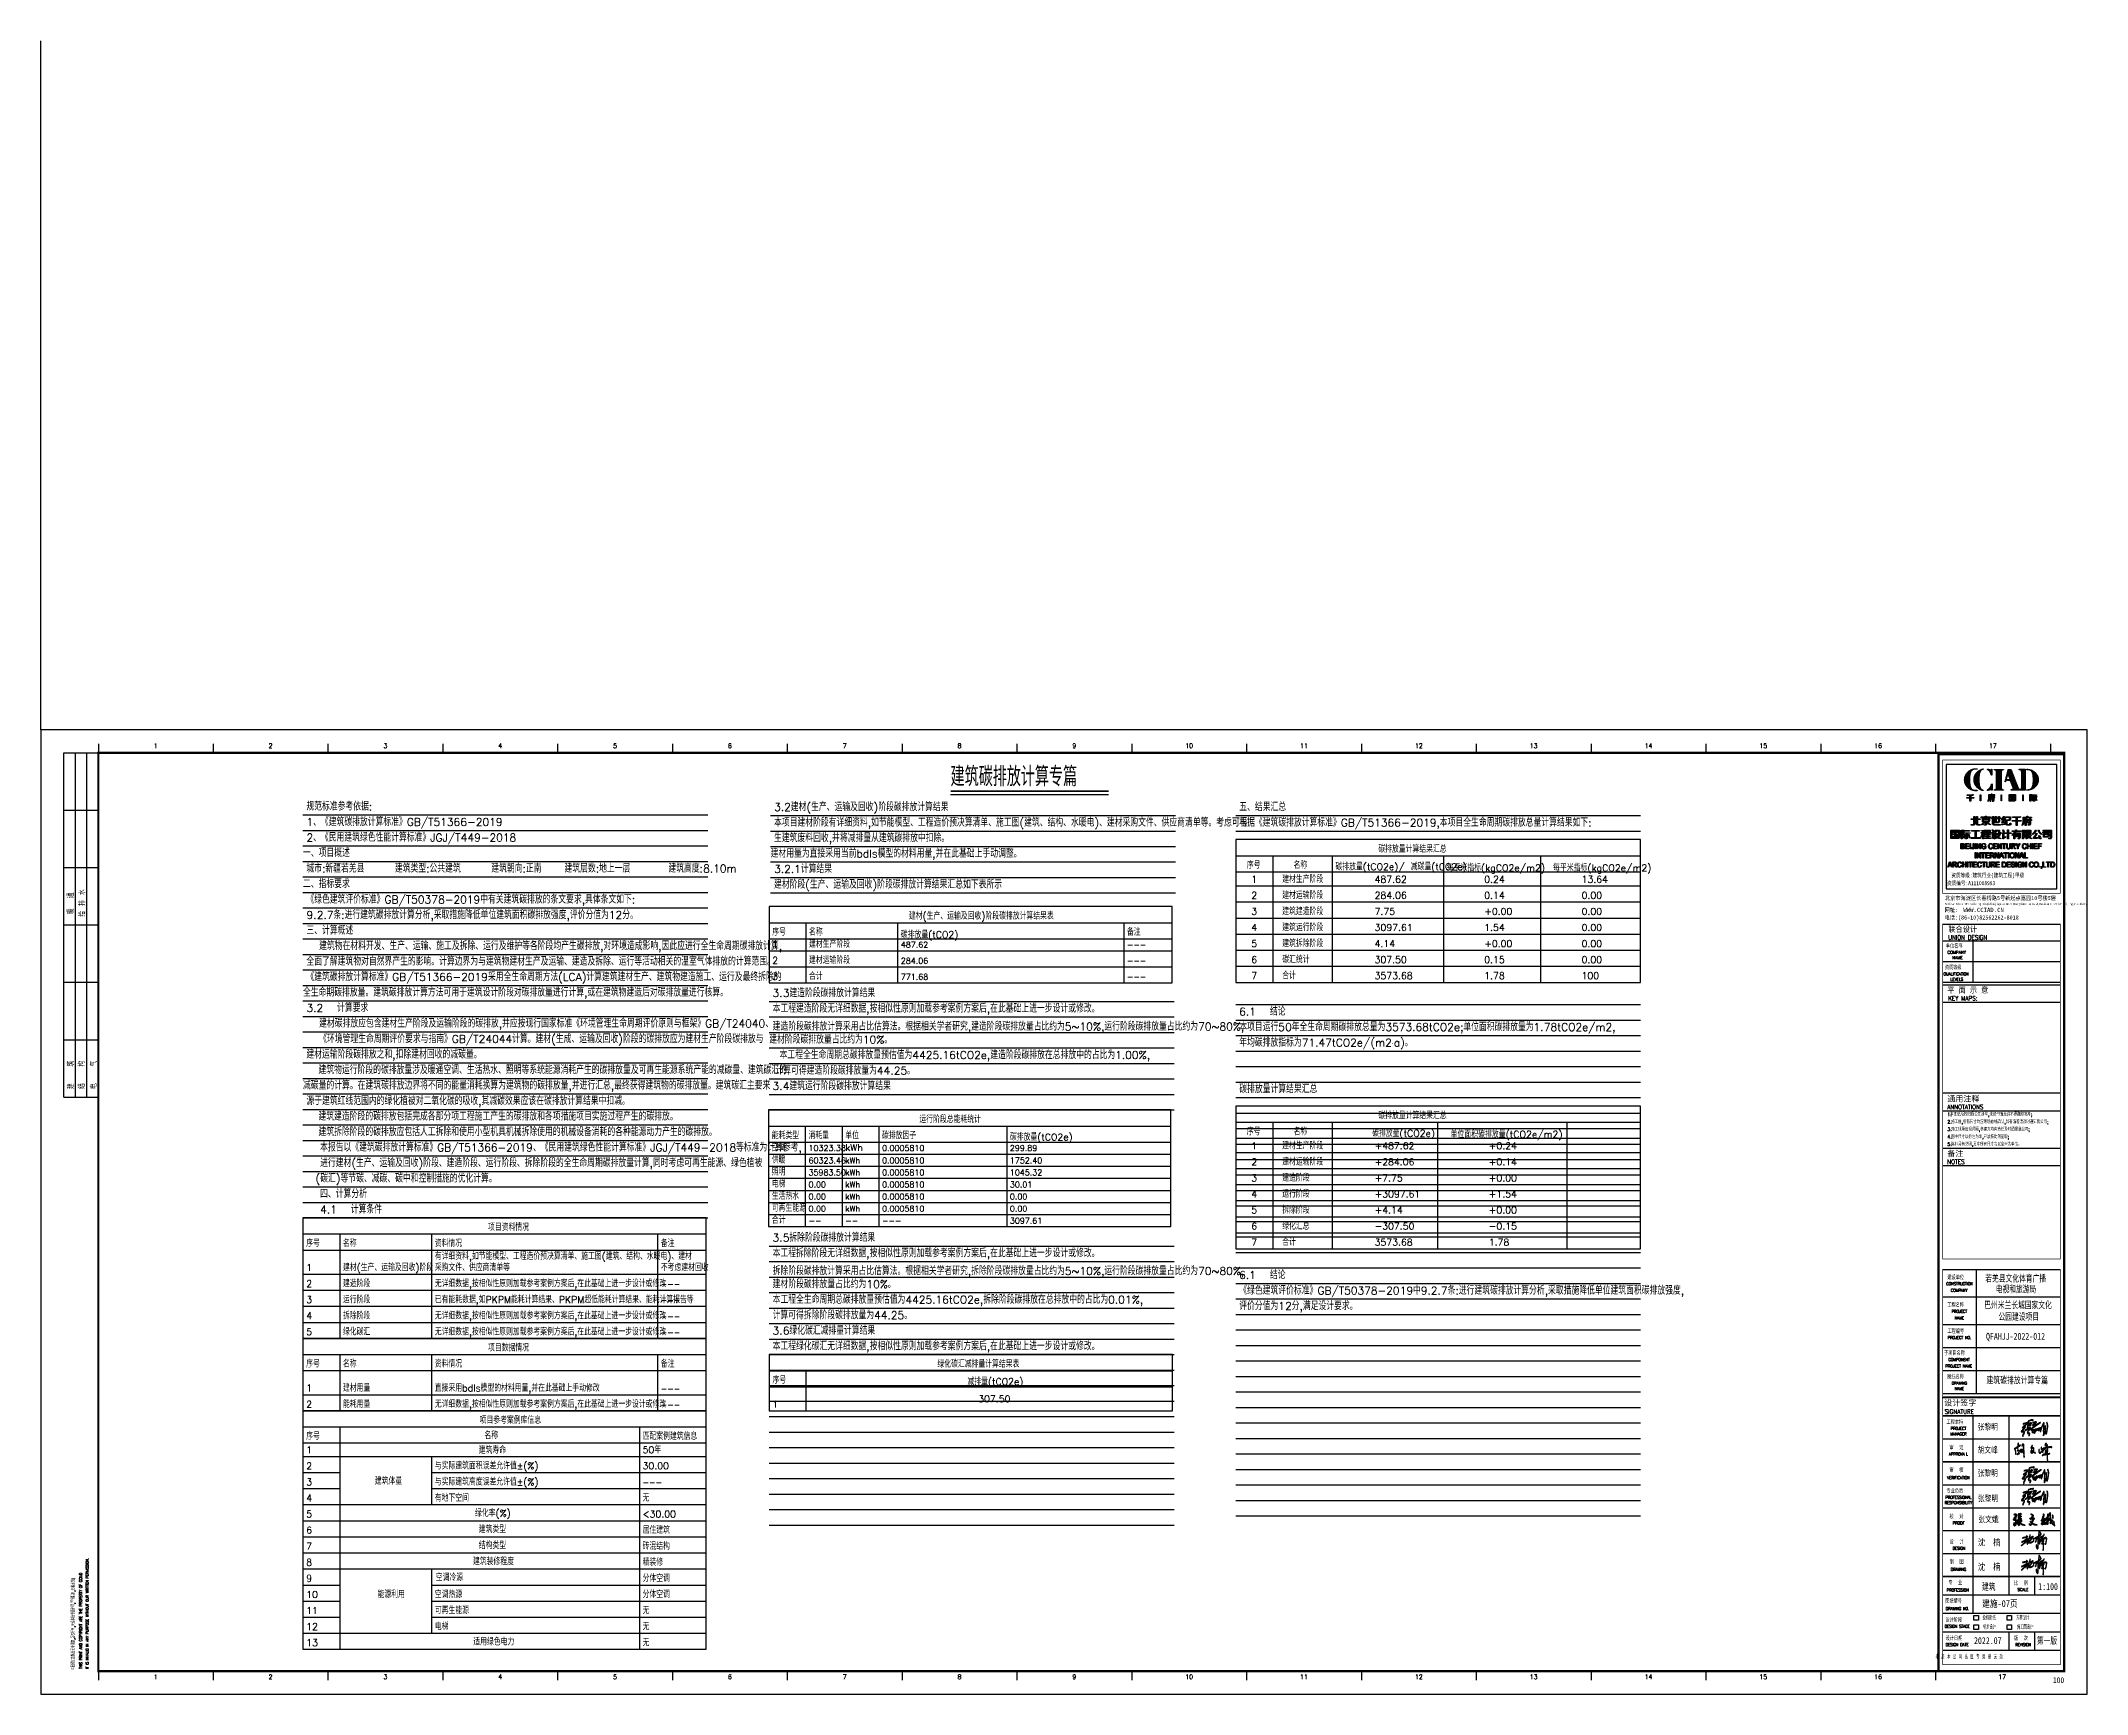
# Model space of a CAD drawing. Header units: inches. Extents: x 0 to 508000, y 0 to 738838.
# Drawn here: x 0 to 89100, y 6738 to 78738 of the extents above; entities that cross this region are included whole.
import ezdxf
from ezdxf.enums import TextEntityAlignment as Align
from ezdxf.lldxf.tags import DXFTag

# ---------------------------------------------------------------- set-up
doc = ezdxf.new("R2010")
doc.units = ezdxf.units.IN
doc.header["$LTSCALE"] = 1000
doc.header["$MEASUREMENT"] = 0
doc.layers.get('0').update_dxf_attribs({"true_color": 0xffffff})
for name, color, linetype, true_color in [('DIM_SYMB', 3, 'Continuous', 0x00ff00), ('PUB_TAB', 7, 'Continuous', 0xffffff), ('PUB_TEXT', 7, 'Continuous', 0xffffff), ('PUB_TITLE', 4, 'Continuous', 0x00ffff), ('TK', 7, 'Continuous', 0xffffff), ('TK-TEXT', 4, 'Continuous', 0x00ffff), ('ZG-图号', 2, 'Continuous', 0xffff00), ('ZG-图名', 1, 'Continuous', 0xff0000), ('ZG-图框层', 4, 'Continuous', 0x00ffff), ('ZG-比例', 140, 'Continuous', 0x00bfff), ('打底线', 7, 'Continuous', 0xffffff), ('签名', 3, 'Continuous', 0x00ff00)]:
    doc.layers.add(name, color=color, linetype=linetype, true_color=true_color)
doc.styles.add('-宋体', font='simsun.ttc', dxfattribs={"height": 0.2, "bigfont": 'gbcbig.shx'})
doc.styles.add('CCIAD-图框(会签栏)', font='txt.shx', dxfattribs={"height": 0.2, "bigfont": 'gbcbig.shx'})
doc.styles.add('CCIAD-图框(可变字)', font='simhei.ttf', dxfattribs={"height": 0.2, "bigfont": 'gbcbig.shx'})
doc.styles.add('CCIAD-图框(地址栏)', font='SimHei', dxfattribs={"height": 0.2, "bigfont": 'gbcbig.shx'})
doc.styles.add('CCIAD-图框(标题项)', font='simhei.ttf', dxfattribs={"height": 0.2, "bigfont": 'gbcbig.shx'})
doc.styles.add('CCIAD-图框(版权说明)', font='SIMPLEX.shx', dxfattribs={"height": 0.2, "bigfont": 'gbcbig.shx'})
doc.styles.add('ISOCP', font='txt.shx', dxfattribs={"height": 0.2, "bigfont": 'gbcbig.shx'})
doc.styles.add('TXTSTY_ANONYMOUS', font='txt.shx', dxfattribs={"height": 0.2, "bigfont": 'gbcbig.shx'})
doc.styles.add('公司名等', font='simhei.ttf', dxfattribs={"height": 0.2, "bigfont": 'gbcbig.shx'})
doc.styles.add('基本字体', font='simplex.shx', dxfattribs={"height": 0.2, "bigfont": 'gbcbig.shx'})
doc.styles.add('宋体-TK', font='simsun.ttc', dxfattribs={"height": 0.2, "bigfont": 'gbcbig.shx'})
tags = doc.linetypes.add('DASH', pattern=[0.35, 0.25, -0.1]).pattern_tags.tags
tags[6:7] = [DXFTag(74, 4), DXFTag(75, 0), DXFTag(340, '0'), DXFTag(46, 0.0), DXFTag(50, 0.0), DXFTag(44, 0.0), DXFTag(45, 0.0)]
tags[4:5] = [DXFTag(74, 4), DXFTag(75, 0), DXFTag(340, '0'), DXFTag(46, 0.0), DXFTag(50, 0.0), DXFTag(44, 0.0), DXFTag(45, 0.0)]
tags = doc.linetypes.add('DOT', pattern=[0.25, 0, -0.25]).pattern_tags.tags
tags[6:7] = [DXFTag(74, 4), DXFTag(75, 0), DXFTag(340, '0'), DXFTag(46, 0.0), DXFTag(50, 0.0), DXFTag(44, 0.0), DXFTag(45, 0.0)]
tags[4:5] = [DXFTag(74, 4), DXFTag(75, 0), DXFTag(340, '0'), DXFTag(46, 0.0), DXFTag(50, 0.0), DXFTag(44, 0.0), DXFTag(45, 0.0)]

msp = doc.modelspace()

# ---------------------------------------------------------------- texts
at = {"layer": 'PUB_TAB', "color": 2, "true_color": 0xffff00, "style": 'TXTSTY_ANONYMOUS'}
for s, height, p in [('碳排放量计算结果汇总', 297.5, (58235, 43391)), ('序号', 297.5, (52511, 42691)), ('名称', 297.5, (54548, 42691)), ('碳排放量(tCO2e)/ 减碳量(tCO2e)', 297.5, (56371, 42622)), ('每平米指标(kgCO2e/m2)', 299.62, (61214, 42572)), ('每平米指标(kgCO2e/m2)', 299.62, (65844, 42572)), ('1', 298, (52706, 42076)), ('建材生产阶段', 297.5, (54053, 42076)), ('487.62', 297.5, (58076, 42076)), ('0.24', 297.5, (62849, 42076)), ('13.64', 297.5, (67088, 42076)), ('2', 298, (52706, 41376)), ('建材运输阶段', 297.5, (54053, 41376)), ('建筑建造阶段', 297.5, (54053, 40676)), ('284.06', 297.5, (58076, 41376)), ('0.14', 297.5, (62849, 41376)), ('0.00', 297.5, (67088, 41376)), ('序号', 297.5, (31846, 39775)), ('名称', 297.5, (33446, 39775)), ('建材(生产、运输及回收)阶段碳排放计算结果表', 297.5, (37796, 40475)), ('备注', 297.5, (47289, 39775)), ('3', 298, (52706, 40676)), ('4', 298, (52706, 39976)), ('建筑运行阶段', 297.5, (54053, 39976)), ('7.75', 297.5, (58076, 40676)), ('3097.61', 297.5, (58076, 39976)), ('+0.00', 297.5, (62849, 40676)), ('1.54', 297.5, (62849, 39976)), ('0.00', 297.5, (67088, 40676)), ('0.00', 297.5, (67088, 39976)), ('1', 298, (31846, 39250)), ('建材生产阶段', 297.5, (33446, 39250)), ('碳排放量(tCO2)', 297.5, (37446, 39661)), ('---', 252.9, (47289, 39250)), ('5', 298, (52706, 39276)), ('建筑拆除阶段', 297.5, (54053, 39276)), ('4.14', 297.5, (58076, 39276)), ('+0.00', 297.5, (62849, 39276)), ('0.00', 297.5, (67088, 39276)), ('2', 298, (31846, 38550)), ('建材运输阶段', 297.5, (33446, 38550)), ('---', 252.9, (47289, 38550)), ('6', 298, (52706, 38576)), ('碳汇统计', 297.5, (54053, 38576)), ('307.50', 297.5, (58076, 38576)), ('0.15', 297.5, (62849, 38576)), ('0.00', 297.5, (67088, 38576)), ('3', 298, (31846, 37850)), ('合计', 297.5, (33446, 37850)), ('---', 252.9, (47289, 37850)), ('7', 298, (52706, 37876)), ('合计', 297.5, (54053, 37876)), ('3573.68', 297.5, (58076, 37876)), ('1.78', 297.5, (62849, 37876)), ('100', 297.5, (67088, 37876)), ('碳排放量计算结果汇总', 297.5, (58235, 31783)), ('序号', 297.5, (52511, 31083)), ('名称', 297.5, (54548, 31083)), ('碳排放量(tCO2e)', 297.5, (57968, 31014)), ('单位面积碳排放量(tCO2e/m2)', 299.62, (61383, 30965)), ('1', 298, (52706, 30469)), ('建材生产阶段', 297.5, (54053, 30469)), ('+487.62', 297.5, (58076, 30469)), ('+0.24', 297.5, (63049, 30469)), ('2', 298, (52706, 29769)), ('建材运输阶段', 297.5, (54053, 29769)), ('+284.06', 297.5, (58076, 29769)), ('+0.14', 297.5, (63049, 29769)), ('3', 298, (52706, 29069)), ('4', 298, (52706, 28369)), ('建造阶段', 297.5, (54053, 29069)), ('运行阶段', 297.5, (54053, 28369)), ('+7.75', 297.5, (58076, 29069)), ('+3097.61', 297.5, (58076, 28369)), ('+0.00', 297.5, (63049, 29069)), ('+1.54', 297.5, (63049, 28369)), ('5', 298, (52706, 27669)), ('拆除阶段', 297.5, (54053, 27669)), ('+4.14', 297.5, (58076, 27669)), ('+0.00', 297.5, (63049, 27669)), ('6', 298, (52706, 26969)), ('绿化汇总', 297.5, (54053, 26969)), ('-307.50', 297.5, (58076, 26969)), ('-0.15', 297.5, (63049, 26969)), ('7', 298, (52706, 26269)), ('合计', 297.5, (54053, 26269)), ('3573.68', 297.5, (58076, 26269)), ('1.78', 297.5, (63049, 26269)), ('序号', 297.5, (31854, 20263)), ('绿化碳汇减排量计算结果表', 297.5, (39037, 20963)), ('减排量(tCO2e)', 297.5, (40346, 20196)), ('307.50', 297.5, (40815, 19449)), ('项目参考案例库信息', 297.5, (19103, 18517)), ('1', 298, (31854, 19213)), ('序号', 297.5, (11552, 17817)), ('名称', 297.5, (19311, 17852)), ('匹配案例建筑信息', 297.5, (26200, 17817)), ('1', 298, (11552, 17229)), ('2', 298, (11552, 16529)), ('3', 298, (11552, 15829)), ('建筑体量', 297.5, (14541, 15864)), ('与实际建筑面积误差允许值±(%)', 297.5, (17152, 16529)), ('与实际建筑高度误差允许值±(%)', 297.5, (17152, 15829)), ('30.00', 297.5, (26200, 16529)), ('4', 298, (11552, 15129)), ('---', 252.9, (26200, 15829)), ('5', 298, (11552, 14429)), ('绿化率(%)', 297.5, (18903, 14464)), ('<30.00', 297.5, (26200, 14429)), ('6', 298, (11552, 13729)), ('7', 298, (11552, 13029)), ('8', 298, (11552, 12329)), ('建筑装修程度', 297.5, (18813, 12364)), ('精装修', 297.5, (26200, 12329)), ('9', 298, (11552, 11629)), ('10', 297.5, (11552, 10929)), ('能源利用', 297.5, (14658, 10929)), ('11', 297.5, (11552, 10229)), ('12', 297.5, (11552, 9529)), ('13', 297.5, (11552, 8829))]:
    msp.add_text(s, height=height, dxfattribs=at).set_placement(p)
at = {"layer": 'PUB_TAB', "color": 6, "true_color": 0xff00ff, "style": 'TXTSTY_ANONYMOUS'}
for s, height, p in [('487.62', 252.9, (37446, 39250)), ('284.06', 252.9, (37446, 38550)), ('771.68', 252.9, (37446, 37850)), ('建筑寿命', 297.5, (19063, 17208)), ('50年', 297.5, (26200, 17229)), ('有地下空间', 297.5, (17152, 15129)), ('无', 298, (26200, 15129)), ('结构类型', 297.5, (19065, 13064)), ('建筑类型', 297.5, (19065, 13764)), ('居住建筑', 297.5, (26200, 13729)), ('砖混结构', 297.5, (26200, 13029)), ('空调冷源', 297.5, (17193, 11664)), ('分体空调', 297.5, (26200, 11629)), ('空调热源', 297.5, (17152, 10929)), ('分体空调', 297.5, (26200, 10929)), ('可再生能源', 297.5, (17152, 10229)), ('电梯', 297.5, (17152, 9529)), ('无', 298, (26200, 10229)), ('无', 298, (26200, 9529)), ('适用绿色电力', 297.5, (18827, 8864)), ('无', 298, (26200, 8829))]:
    msp.add_text(s, height=height, dxfattribs=at).set_placement(p)
at = {"layer": 'PUB_TAB', "color": 132, "true_color": 0x00cccc, "style": 'TXTSTY_ANONYMOUS'}
for s, height, p in [('能耗类型', 297.5, (31826, 30918)), ('消耗量', 297.5, (33426, 30918)), ('单位', 297.5, (35026, 30918)), ('碳排放因子', 297.5, (36626, 30917)), ('运行阶段总能耗统计', 297.5, (38254, 31618)), ('碳排放量(tCO2e)', 297.5, (42194, 30847)), ('空调', 297.5, (31826, 30393)), ('10323.38', 252.9, (33426, 30393)), ('kWh', 297.5, (35026, 30393)), ('0.0005810', 252.9, (36626, 30393)), ('299.89', 252.9, (42194, 30393)), ('供暖', 297.5, (31826, 29853)), ('照明', 297.5, (31826, 29328)), ('35983.50', 252.9, (33426, 29328)), ('60323.46', 252.9, (33426, 29853)), ('kWh', 252.9, (35026, 29853)), ('kWh', 252.9, (35026, 29328)), ('0.0005810', 252.9, (36626, 29853)), ('0.0005810', 252.9, (36626, 29328)), ('1752.40', 252.9, (42194, 29853)), ('1045.32', 252.9, (42194, 29328)), ('生活热水', 297.5, (31826, 28278)), ('电梯', 297.5, (31826, 28803)), ('0.00', 252.9, (33426, 28803)), ('0.00', 252.9, (33426, 28278)), ('kWh', 252.9, (35026, 28803)), ('kWh', 252.9, (35026, 28278)), ('0.0005810', 252.9, (36626, 28803)), ('0.0005810', 252.9, (36626, 28278)), ('30.01', 252.9, (42194, 28803)), ('0.00', 252.9, (42194, 28278)), ('可再生能源', 297.5, (31826, 27753)), ('0.00', 252.9, (33426, 27753)), ('kWh', 252.9, (35026, 27753)), ('0.0005810', 252.9, (36626, 27753)), ('0.00', 252.9, (42194, 27753)), ('合计', 297.5, (31826, 27228)), ('--', 252.9, (33426, 27228)), ('--', 252.9, (35026, 27228)), ('---', 252.9, (36626, 27228)), ('3097.61', 252.9, (42194, 27228))]:
    msp.add_text(s, height=height, dxfattribs=at).set_placement(p)
at = {"layer": 'PUB_TAB', "style": 'TXTSTY_ANONYMOUS'}
for s, height, p in [('项目资料情况', 297.5, (19470, 26917)), ('序号', 297.5, (11552, 26217)), ('名称', 297.5, (13152, 26217)), ('有详细资料,如节能模型、工程造价预决算清单、施工图(建筑、结构、水暖电)、建材', 297.5, (17152, 25657)), ('资料情况', 297.5, (17152, 26217)), ('备注', 297.5, (26994, 26217)), ('1', 298, (11552, 25167)), ('建材(生产、运输及回收)阶段', 297.5, (13152, 25167)), ('采购文件、供应商清单等', 297.5, (17152, 25167)), ('不考虑建材回收', 297.5, (26994, 25167)), ('2', 298, (11552, 24467)), ('3', 298, (11552, 23767)), ('建造阶段', 297.5, (13152, 24467)), ('运行阶段', 297.5, (13152, 23767)), ('无详细数据,按相似性原则加载参考案例方案后,在此基础上进一步设计或修改', 297.5, (17152, 24467)), ('已有能耗数据,如PKPM能耗计算结果、PKPM超低能耗计算结果、能耗计算报告等', 297.5, (17152, 23767)), ('---', 252.9, (26994, 24467)), ('4', 298, (11552, 23067)), ('拆除阶段', 297.5, (13152, 23067)), ('无详细数据,按相似性原则加载参考案例方案后,在此基础上进一步设计或修改', 297.5, (17152, 23067)), ('---', 252.9, (26994, 23767)), ('---', 252.9, (26994, 23067)), ('5', 298, (11552, 22367)), ('绿化碳汇', 297.5, (13152, 22367)), ('无详细数据,按相似性原则加载参考案例方案后,在此基础上进一步设计或修改', 297.5, (17152, 22367)), ('---', 252.9, (26994, 22367)), ('项目数据情况', 297.5, (19470, 21667)), ('序号', 297.5, (11552, 20967)), ('名称', 297.5, (13152, 20967)), ('资料情况', 297.5, (17152, 20967)), ('备注', 297.5, (26994, 20967)), ('1', 298, (11552, 19917)), ('建材用量', 297.5, (13152, 19917)), ('直接采用bdls模型的材料用量,并在此基础上手动修改', 297.5, (17152, 19917)), ('---', 252.9, (26994, 19917)), ('2', 298, (11552, 19217)), ('能耗用量', 297.5, (13152, 19217)), ('无详细数据,按相似性原则加载参考案例方案后,在此基础上进一步设计或修改', 297.5, (17152, 19217)), ('---', 252.9, (26994, 19217))]:
    msp.add_text(s, height=height, dxfattribs=at).set_placement(p)
at = {"layer": 'PUB_TEXT', "style": 'TXTSTY_ANONYMOUS'}
msp.add_text('建筑碳排放计算专篇', height=850, dxfattribs=at).set_placement((39611, 46277))
at = {"layer": 'PUB_TEXT', "color": 0, "linetype": 'ByBlock', "style": 'TXTSTY_ANONYMOUS'}
for s, p in [('规范标准参考依据:', (11560, 45223)), ('3.2建材(生产、运输及回收)阶段碳排放计算结果', (31924, 45199)), ('五、结果汇总', (52182, 45199)), ('1、《建筑碳排放计算标准》GB/T51366-2019', (11560, 44548)), ('本项目建材阶段有详细资料,如节能模型、工程造价预决算清单、施工图(建筑、结构、水暖电)、建材采购文件、供应商清单等。考虑可再', (31924, 44524)), ('根据《建筑碳排放计算标准》GB/T51366-2019,本项目全生命周期碳排放总量计算结果如下:', (52182, 44524)), ('2、《民用建筑绿色性能计算标准》JGJ/T449-2018', (11560, 43873)), ('生建筑废料回收,并将减排量从建筑碳排放中扣除。', (31924, 43849)), ('一、项目概述', (11412, 43198)), ('建材用量为直接采用当前bdls模型的材料用量,并在此基础上手动调整。', (31776, 43174)), ('3.2.1计算结果', (31924, 42499)), ('二、指标要求', (11412, 41848)), ('建材阶段(生产、运输及回收)阶段碳排放计算结果汇总如下表所示', (31924, 41824)), ('《绿色建筑评价标准》GB/T50378-2019中有关建筑碳排放的条文要求,具体条文如下:', (11560, 41173)), ('三、计算概述', (11560, 39823)), ('9.2.7条:进行建筑碳排放计算分析,采取措施降低单位建筑面积碳排放强度,评价分值为12分。', (11570, 40498)), ('建筑物在材料开发、生产、运输、施工及拆除、运行及维护等各阶段均产生碳排放,对环境造成影响,因此应进行全生命周期碳排放计算,', (12115, 39148)), ('全面了解建筑物对自然界产生的影响。计算边界为与建筑物建材生产及运输、建造及拆除、运行等活动相关的温室气体排放的计算范围。', (11560, 38473)), ('全生命期碳排放量。建筑碳排放计算方法可用于建筑设计阶段对碳排放量进行计算,或在建筑物建造后对碳排放量进行核算。', (11412, 37123)), ('《建筑碳排放计算标准》GB/T51366-2019采用全生命周期方法(LCA)计算建筑建材生产、建筑物建造施工、运行及最终拆除的', (11560, 37798)), ('3.3建造阶段碳排放计算结果', (31862, 37099)), ('3.2  计算要求', (11560, 36448)), ('本工程建造阶段无详细数据,按相似性原则加载参考案例方案后,在此基础上进一步设计或修改。', (31862, 36424)), ('建材碳排放应包含建材生产阶段及运输阶段的碳排放,并应按现行国家标准《环境管理生命周期评价原则与框架》GB/T24040、', (12115, 35773)), ('建造阶段碳排放计算采用占比估算法。根据相关学者研究,建造阶段碳排放量占比约为5~10%,运行阶段碳排放量占比约为70~80%,', (31862, 35641)), ('建材运输阶段碳排放之和,扣除建材回收的减碳量。', (11560, 34423)), ('《环境管理生命周期评价要求与指南》GB/T24044计算。建材(生成、运输及回收)阶段的碳排放应为建材生产阶段碳排放与', (12115, 35098)), ('建材阶段碳排放量占比约为10%。', (31714, 35074)), ('建筑物运行阶段的碳排放量涉及暖通空调、生活热水、照明等系统能源消耗产生的碳排放量及可再生能源系统产能的减碳量、建筑碳汇的', (12087, 33748)), ('减碳量的计算。在建筑碳排放边界将不同的能量消耗换算为建筑物的碳排放量,并进行汇总,最终获得建筑物的碳排放量。建筑碳汇主要来', (11412, 33073)), ('3.4建筑运行阶段碳排放计算结果 ', (31862, 33049)), ('碳排放量计算结果汇总', (52182, 32917)), ('源于建筑红线范围内的绿化植被对二氧化碳的吸收,其减碳效果应该在碳排放计算结果中扣减。', (11560, 32398)), ('建筑建造阶段的碳排放包括完成各部分项工程施工产生的碳排放和各项措施项目实施过程产生的碳排放。', (12087, 31723)), ('建筑拆除阶段的碳排放应包括人工拆除和使用小型机具机械拆除使用的机械设备消耗的各种能源动力产生的碳排放。', (12088, 31048)), ('本报告以《建筑碳排放计算标准》GB/T51366-2019、《民用建筑绿色性能计算标准》JGJ/T449-2018等标准为计算参考,', (12158, 30373)), ('(碳汇)等节碳、减碳、碳中和控制措施的优化计算。', (11956, 29023)), ('进行建材(生产、运输及回收)阶段、建造阶段、运行阶段、拆除阶段的全生命周期碳排放量计算,同时考虑可再生能源、绿色植被', (12158, 29698)), ('四、计算分析', (12158, 28348)), ('4.1  计算条件', (12158, 27673)), ('3.5拆除阶段碳排放计算结果', (31862, 26444)), ('本工程拆除阶段无详细数据,按相似性原则加载参考案例方案后,在此基础上进一步设计或修改。', (31862, 25769)), ('拆除阶段碳排放计算采用占比估算法。根据相关学者研究,拆除阶段碳排放量占比约为5~10%,运行阶段碳排放量占比约为70~80%,', (31862, 24994)), ('建材阶段碳排放量占比约为10%。', (31862, 24419)), ('3.6绿化碳汇减排量计算结果', (31862, 22394)), ('本工程绿化碳汇无详细数据,按相似性原则加载参考案例方案后,在此基础上进一步设计或修改。', (31862, 21719))]:
    msp.add_text(s, height=340, dxfattribs=at).set_placement(p)
at = {"layer": 'PUB_TEXT', "color": 2, "linetype": 'ByBlock', "true_color": 0xffff00, "style": 'TXTSTY_ANONYMOUS'}
for s, p in [('城市:新疆若羌县    建筑类型:公共建筑    建筑朝向:正南   建筑层数:地上一层     建筑高度:8.10m', (11560, 42523)), ('6.1  结论', (52182, 36292)), ('本项目运行50年全生命周期碳排放总量为3573.68tCO2e;单位面积碳排放量为1.78tCO2e/m2,', (52182, 35617)), ('年均碳排放指标为71.47tCO2e/(m2·a)。', (52182, 34942)), ('6.1  结论', (52182, 24817)), ('《绿色建筑评价标准》GB/T50378-2019中9.2.7条:进行建筑碳排放计算分析,采取措施降低单位建筑面积碳排放强度,', (52182, 24142)), ('评价分值为12分,满足设计要求。', (52182, 23467))]:
    msp.add_text(s, height=340, dxfattribs=at).set_placement(p)
at = {"layer": 'PUB_TEXT', "color": 4, "linetype": 'ByBlock', "true_color": 0x00ffff, "style": 'TXTSTY_ANONYMOUS'}
for s, p in [(' 本工程全生命周期总碳排放量预估值为4425.16tCO2e,建造阶段碳排放在总排放中的占比为1.00%,', (31862, 34399)), ('计算可得建造阶段碳排放量为44.25。', (31985, 33724)), ('本工程全生命周期总碳排放量预估值为4425.16tCO2e,拆除阶段碳排放在总排放中的占比为0.01%,', (31862, 23744)), ('计算可得拆除阶段碳排放量为44.25。', (31862, 23069))]:
    msp.add_text(s, height=340, dxfattribs=at).set_placement(p)
at = {"layer": 'TK', "style": 'ISOCP'}
for s, p in [('1', (5000, 48042)), ('2', (10000, 48042)), ('3', (15000, 48042)), ('4', (20000, 48042)), ('5', (25000, 48042)), ('6', (30000, 48042)), ('7', (35000, 48042)), ('8', (40000, 48042)), ('9', (45000, 48042)), ('10', (50000, 48042)), ('11', (55000, 48042)), ('12', (60000, 48042)), ('13', (65000, 48042)), ('14', (70000, 48042)), ('15', (75000, 48042)), ('16', (80000, 48042)), ('17', (85000, 48042)), ('1', (5000, 7488)), ('2', (10000, 7488)), ('3', (15000, 7488)), ('4', (20000, 7488)), ('5', (25000, 7488)), ('6', (30000, 7488)), ('7', (35000, 7488)), ('8', (40000, 7488)), ('9', (45000, 7488)), ('10', (50000, 7488)), ('11', (55000, 7488)), ('12', (60000, 7488)), ('13', (65000, 7488)), ('14', (70000, 7488)), ('15', (75000, 7488)), ('16', (80000, 7488)), ('17', (85407, 7488))]:
    msp.add_text(s, height=200, dxfattribs=at).set_placement(p, align=Align.MIDDLE_CENTER)
at = {"layer": 'TK', "style": 'CCIAD-图框(会签栏)'}
for s, p in [('暖  通', (1427, 40704)), ('给 排 水', (1927, 40594)), ('建   筑', (1435, 33094)), ('结   构', (1909, 33094)), ('电   气', (2435, 33094))]:
    msp.add_text(s, height=250, rotation=90, dxfattribs=at).set_placement(p)
at = {"layer": 'TK', "style": 'CCIAD-图框(版权说明)', "width": 0.8}
for s, height, p in [('THIS PRINT AND COPYRIGHT ARE THE PROPERTY OF CCIAD ', 120, (1790, 7830)), ('IT IS INVALID IN ANY PURPOSE WITHOUT OUR WRITTEN PERMISSION.', 120, (2071, 7830)), ('本图须加盖院出图专用章,版权所有,未经本院书面许可,不得翻制,违者必究!', 150, (1478, 7787))]:
    msp.add_text(s, height=height, rotation=90, dxfattribs=at).set_placement(p)
at = {"layer": 'TK-TEXT', "style": 'CCIAD-图框(可变字)', "width": 0.7}
for tag, p, s in [('若羌县文化体育广播', (84667, 24696), '若羌县文化体育广播'), ('电视和旅游局', (85120, 24231), '电视和旅游局'), ('巴州米兰长城国家文化', (84624, 23538), '巴州米兰长城国家文化'), ('公园建设项目', (85243, 23032), '公园建设项目'), ('建筑', (84521, 11272), '建筑'), ('1:100', (86974, 11272), '1:100'), ('2022.07', (84177, 8916), '2022.07'), ('第一版', (86912, 8920), '第一版')]:
    msp.add_attdef(tag, p, s, height=300, dxfattribs=at)
msp.add_attdef('QFAHJJ-2022-012', text='QFAHJJ-2022-012', height=300, dxfattribs=at).set_placement((85985, 22171), align=Align.CENTER)
at = {"layer": 'ZG-图号', "style": '-宋体', "width": 0.8}
msp.add_text('建施-07页 ', height=300, dxfattribs=at).set_placement((85393, 10679), align=Align.MIDDLE_CENTER)
at = {"layer": 'ZG-图名', "style": 'TXTSTY_ANONYMOUS'}
msp.add_text('建筑碳排放计算专篇', height=297.5, dxfattribs=at).set_placement((86057, 20386), align=Align.MIDDLE_CENTER)
at = {"layer": 'ZG-比例', "style": '宋体-TK', "width": 0.8}
msp.add_text('100', height=250, dxfattribs=at).set_placement((87613, 7219))

# ---------------------------------------------------------------- blocks, each defined once
blk = doc.blocks.new('DAnoyomous23135')
at = {"layer": 'TK', "style": '基本字体'}
blk.add_text('校  对', height=1.8, dxfattribs=at).set_placement((534.1, 76.82))
at = {"layer": 'TK', "style": '基本字体', "width": 0.8}
blk.add_text('PROOF', height=1.3, dxfattribs=at).set_placement((535.52, 74.32))
blk = doc.blocks.new('DAnoyomous23138')
at = {"layer": 'TK', "style": '基本字体'}
blk.add_text('设  计', height=1.8, dxfattribs=at).set_placement((534.1, 65.83))
at = {"layer": 'TK', "style": '基本字体', "width": 0.8}
blk.add_text('DESIGN', height=1.3, dxfattribs=at).set_placement((535.43, 63.33))
blk = doc.blocks.new('DAnoyomous23141')
at = {"layer": 'TK', "style": '基本字体'}
blk.add_text('制  图', height=1.8, dxfattribs=at).set_placement((534.17, 57.09))
at = {"layer": 'TK', "style": '基本字体', "width": 0.8}
blk.add_text('DRAWING', height=1.3, dxfattribs=at).set_placement((534.68, 54.09))
blk = doc.blocks.new('DAnoyomous23144')
at = {"layer": 'TK', "style": '基本字体'}
blk.add_text('审  核', height=1.8, dxfattribs=at).set_placement((534.06, 97.06))
at = {"layer": 'TK', "style": '基本字体', "width": 0.8}
blk.add_text('VERIFICATION', height=1.3003, dxfattribs=at).set_placement((533.05, 94.06))
blk = doc.blocks.new('DAnoyomous23148')
at = {"layer": 'TK', "style": '基本字体'}
blk.add_text('专业负责', height=1.8, dxfattribs=at).set_placement((532.8, 87.98))
at = {"layer": 'TK', "style": '基本字体', "width": 0.8}
for s, p in [('RESPONSIBILITY', (532.01, 83.15)), ('PROFESSIONAL', (532.36, 85.48))]:
    blk.add_text(s, height=1.3, dxfattribs=at).set_placement(p)
blk = doc.blocks.new('DAnoyomous23152')
at = {"layer": 'TK', "style": '基本字体'}
for s, height, p in [('审  定', 1.8, (534.08, 106.81)), ('L', 1.3, (541.24, 104.31))]:
    blk.add_text(s, height=height, dxfattribs=at).set_placement(p)
at = {"layer": 'TK', "style": '基本字体', "width": 0.8}
blk.add_text('APPROVA', height=1.3, dxfattribs=at).set_placement((533.86, 104.31))
blk = doc.blocks.new('DAnoyomous23156')
at = {"layer": 'TK', "style": '基本字体'}
blk.add_text('工程主持', height=1.8, dxfattribs=at).set_placement((532.8, 117.98))
at = {"layer": 'TK', "style": '基本字体', "width": 0.8}
for s, p in [('PROJECT', (534.66, 115.48)), ('MANAGER', (534.41, 113.14))]:
    blk.add_text(s, height=1.301, dxfattribs=at).set_placement(p)
blk = doc.blocks.new('DAnoyomous23162')
at = {"layer": 'TK', "style": '基本字体', "width": 0.8}
for s, height, p in [('CONSTRUCTION', 1.3003, (532.69, 178.5)), ('COMPANY', 1.3, (534.69, 175.67))]:
    blk.add_text(s, height=height, dxfattribs=at).set_placement(p)
at = {"layer": 'TK', "style": '基本字体'}
blk.add_text('建设单位', height=1.8, dxfattribs=at).set_placement((533.19, 181))
blk = doc.blocks.new('DAnoyomous23166')
at = {"layer": 'TK', "style": '基本字体'}
blk.add_text('工程名称', height=1.8, dxfattribs=at).set_placement((533.17, 169))
at = {"layer": 'TK', "style": '基本字体', "width": 0.8}
for s, p in [('PROJECT', (535.04, 166.5)), ('NAME', (536.35, 163.66))]:
    blk.add_text(s, height=1.3, dxfattribs=at).set_placement(p)
blk = doc.blocks.new('DAnoyomous23169')
at = {"layer": 'TK', "style": '基本字体'}
blk.add_text('工程编号', height=1.8, dxfattribs=at).set_placement((533.2, 157.58))
at = {"layer": 'TK', "style": '基本字体', "width": 0.8}
blk.add_text('PROJECT NO.', height=1.3, dxfattribs=at).set_placement((533.33, 155.08))
blk = doc.blocks.new('DAnoyomous23173')
at = {"layer": 'TK', "style": '基本字体'}
blk.add_text('子项目名称', height=1.8, dxfattribs=at).set_placement((531.74, 148))
at = {"layer": 'TK', "style": '基本字体', "width": 0.8}
for s, p in [('PROJECT NAME', (532.34, 142.66)), ('COMPONENT', (533.6, 145.5))]:
    blk.add_text(s, height=1.3, dxfattribs=at).set_placement(p)
blk = doc.blocks.new('DAnoyomous23177')
at = {"layer": 'TK', "style": '基本字体'}
blk.add_text('图纸名称', height=1.8, dxfattribs=at).set_placement((533.1, 137.72))
at = {"layer": 'TK', "style": '基本字体', "width": 0.8}
for s, p in [('DRAWING', (535.07, 135.22)), ('NAME', (536.35, 132.88))]:
    blk.add_text(s, height=1.3, dxfattribs=at).set_placement(p)
blk = doc.blocks.new('DAnoyomous23180')
at = {"layer": 'TK', "style": '基本字体', "width": 0.8}
blk.add_text('PROFESSION', height=1.3, dxfattribs=at).set_placement((532.94, 45.07))
at = {"layer": 'TK', "style": '基本字体'}
blk.add_text('专  业', height=1.8, dxfattribs=at).set_placement((533.62, 48.07))
blk = doc.blocks.new('DAnoyomous23183')
at = {"layer": 'TK', "style": '基本字体'}
blk.add_text('图纸编号', height=1.8, dxfattribs=at).set_placement((532.29, 40.07))
at = {"layer": 'TK', "style": '基本字体', "width": 0.8}
blk.add_text('DRAWING NO.', height=1.3, dxfattribs=at).set_placement((532.47, 37.07))
blk = doc.blocks.new('DAnoyomous23186')
at = {"layer": 'TK', "style": '基本字体', "width": 0.8}
blk.add_text('DESIGN STAGE', height=1.3, dxfattribs=at).set_placement((531.97, 29.31))
at = {"layer": 'TK', "style": '基本字体'}
blk.add_text('设计阶段', height=1.8, dxfattribs=at).set_placement((532.34, 31.81))
blk = doc.blocks.new('DAnoyomous23189')
at = {"layer": 'TK', "style": '基本字体'}
blk.add_text('设计日期', height=1.8, dxfattribs=at).set_placement((532.38, 23.83))
at = {"layer": 'TK', "style": '基本字体', "width": 0.8}
blk.add_text('DESIGN DATE', height=1.3003, dxfattribs=at).set_placement((532.46, 21.33))
blk = doc.blocks.new('DAnoyomous23192')
at = {"layer": 'TK', "style": '基本字体'}
blk.add_text('比  例', height=1.8, dxfattribs=at).set_placement((562.14, 47.83))
at = {"layer": 'TK', "style": '基本字体', "width": 0.8}
blk.add_text('SCALE', height=1.3, dxfattribs=at).set_placement((563.75, 45.33))
blk = doc.blocks.new('DAnoyomous23195')
at = {"layer": 'TK', "style": '基本字体'}
blk.add_text('版  次', height=1.8, dxfattribs=at).set_placement((562.16, 23.83))
at = {"layer": 'TK', "style": '基本字体', "width": 0.8}
blk.add_text('REVISION', height=1.3, dxfattribs=at).set_placement((562.78, 21.33))
blk = doc.blocks.new('DAnoyomous23210')
at = {"layer": 'TK', "style": '基本字体', "width": 0.85}
for s, p in [('QUALIFICATION', (531.48, 313.47)), ('LEVELS', (534.53, 311.14))]:
    blk.add_text(s, height=1.3, dxfattribs=at).set_placement(p)
at = {"layer": 'TK', "style": '基本字体'}
blk.add_text('资质等级', height=1.8, dxfattribs=at).set_placement((532.09, 315.97))
blk = doc.blocks.new('DAnoyomous23217')
at = {"layer": 'TK', "style": '基本字体'}
for s, height, p in [('单位名称', 1.8, (532.54, 325.34)), ('COMPANY', 1.3, (533.18, 322.84)), ('NAME', 1.3, (535.25, 320.51))]:
    blk.add_text(s, height=height, dxfattribs=at).set_placement(p)
blk = doc.blocks.new('DAnoyomous23239')
at = {"layer": 'TK', "style": 'CCIAD-图框(地址栏)'}
for s, height, width, p in [('北京市海淀区长春桥路5号新起点嘉园10号楼5层', 1.8, 0.9, (532.07, 346.25)), ('5#Floor Block 10# Building Xinqidianjiayuan No.5 Changchunqiao Road,Haidian District Beijing,P.R.China', 0.95, 0.78, (532.14, 344.08)), ('网址:', 1.8, 0.9, (531.98, 341.09)), ('电话:(86-10)82562262-8018', 1.8, 0.9, (531.94, 337.78)), ('WWW.CCIAD.CN', 1.8, 1.2, (540.13, 341.09))]:
    blk.add_text(s, height=height, dxfattribs=dict(at, width=width)).set_placement(p)
blk = doc.blocks.new('cciad-logohatch')
at = {"true_color": 0xff0000}
for points in [[(7.69, 30.69), (7.7, 31.05), (7.7, 31.17), (7.7, 31.23), (7.71, 31.35), (7.71, 31.43), (7.71, 31.47), (7.72, 31.55), (7.72, 31.62), (7.72, 31.65), (7.73, 31.72), (7.73, 31.77), (7.73, 31.8), (7.74, 31.85), (7.74, 31.9), (7.74, 31.92), (7.75, 31.97), (7.75, 32), (7.75, 32.01), (7.75, 32.04), (7.76, 32.06), (7.76, 32.08), (7.77, 32.15), (7.77, 32.18), (7.78, 32.24), (7.79, 32.31), (7.79, 32.35), (7.81, 32.42), (7.82, 32.48), (7.83, 32.51), (7.84, 32.57), (7.86, 32.64), (7.86, 32.67), (7.88, 32.73), (7.89, 32.77), (7.9, 32.8), (7.92, 32.86), (7.93, 32.89), (7.95, 32.95), (7.97, 33.01), (7.99, 33.04), (8.01, 33.1), (8.05, 33.18), (8.07, 33.22), (8.11, 33.3), (8.13, 33.34), (8.15, 33.36), (8.17, 33.39), (8.22, 33.47), (8.25, 33.51), (8.31, 33.57), (8.32, 33.59), (8.36, 33.63), (8.38, 33.66), (8.43, 33.7), (8.5, 33.75), (8.54, 33.78), (8.61, 33.84), (8.65, 33.86), (8.69, 33.89), (8.74, 33.92), (8.77, 33.93), (8.83, 33.96), (8.95, 34.01), (9.01, 34.03), (9.14, 34.06), (9.18, 34.07), (9.2, 34.07), (9.24, 34.08), (9.29, 34.08), (9.31, 34.09), (9.37, 34.1), (9.41, 34.1), (9.43, 34.1), (9.47, 34.1), (9.47, 34.11), (9.53, 34.11), (9.57, 34.11), (9.64, 34.11), (9.64, 34.12), (9.72, 34.12), (9.77, 34.12), (9.86, 34.11), (9.92, 34.11), (9.95, 34.11), (10.01, 34.11), (10.07, 34.09), (10.11, 34.09), (10.19, 34.09), (10.19, 34.14), (10.19, 34.16), (10.19, 34.21), (10.16, 34.23), (10.1, 34.23), (10.07, 34.24), (10.02, 34.25), (9.95, 34.25), (9.91, 34.25), (9.85, 34.26), (9.77, 34.26), (9.73, 34.26), (9.65, 34.26), (9.65, 34.25), (9.58, 34.25), (9.54, 34.25), (9.48, 34.25), (9.48, 34.24), (9.45, 34.24), (9.44, 34.24), (9.41, 34.24), (9.4, 34.24), (9.38, 34.24), (9.32, 34.23), (9.29, 34.23), (9.24, 34.22), (9.17, 34.21), (9.14, 34.2), (9.09, 34.19), (9.06, 34.18), (9.04, 34.18), (8.97, 34.16), (8.94, 34.15), (8.88, 34.14), (8.84, 34.13), (8.81, 34.12), (8.71, 34.09), (8.66, 34.07), (8.57, 34.04), (8.48, 34), (8.43, 33.98), (8.35, 33.95), (8.31, 33.93), (8.29, 33.92), (8.25, 33.9), (8.19, 33.88), (8.17, 33.87), (8.12, 33.84), (8.08, 33.82), (8.06, 33.81), (8.02, 33.79), (7.94, 33.74), (7.89, 33.71), (7.81, 33.65), (7.79, 33.66), (7.78, 33.64), (7.75, 33.62), (7.72, 33.6), (7.6, 33.51), (7.53, 33.47), (7.42, 33.36), (7.38, 33.33), (7.36, 33.31), (7.31, 33.28), (7.21, 33.18), (7.16, 33.12), (7.06, 33.02), (6.95, 32.89), (6.9, 32.83), (6.79, 32.7), (6.77, 32.66), (6.76, 32.64), (6.73, 32.6), (6.71, 32.57), (6.69, 32.54), (6.61, 32.41), (6.58, 32.35), (6.5, 32.22), (6.46, 32.15), (6.45, 32.11), (6.41, 32.04), (6.39, 31.98), (6.38, 31.95), (6.34, 31.9), (6.33, 31.85), (6.32, 31.82), (6.3, 31.77), (6.28, 31.72), (6.28, 31.7), (6.26, 31.65), (6.23, 31.53), (6.21, 31.47), (6.17, 31.34), (6.18, 31.3), (6.17, 31.27), (6.16, 31.23), (6.15, 31.18), (6.15, 31.15), (6.13, 31.1), (6.14, 31.07), (6.14, 31.05), (6.12, 31.01), (6.12, 30.97), (6.12, 30.95), (6.11, 30.91), (6.11, 30.84), (6.11, 30.8), (6.1, 30.73), (6.1, 30.63), (6.1, 30.58), (6.1, 30.47), (6.11, 30.47), (6.11, 30.4), (6.11, 30.36), (6.11, 30.29), (6.12, 30.29), (6.12, 30.25), (6.12, 30.23), (6.12, 30.19), (6.14, 30.13), (6.15, 30.1), (6.15, 30.04), (6.16, 29.99), (6.16, 29.97), (6.17, 29.92), (6.2, 29.79), (6.21, 29.73), (6.25, 29.6), (6.29, 29.45), (6.32, 29.38), (6.38, 29.23), (6.4, 29.2), (6.41, 29.17), (6.45, 29.08), (6.48, 29.04), (6.52, 28.95), (6.59, 28.84), (6.62, 28.78), (6.69, 28.67), (6.71, 28.64), (6.73, 28.61), (6.81, 28.48), (6.86, 28.42), (6.96, 28.31), (6.99, 28.27), (7.01, 28.25), (7.04, 28.21), (7.14, 28.11), (7.19, 28.06), (7.29, 27.96), (7.44, 27.84), (7.51, 27.78), (7.65, 27.67), (7.68, 27.66), (7.7, 27.64), (7.74, 27.62), (7.76, 27.6), (7.86, 27.54), (7.91, 27.51), (8.01, 27.45), (8.11, 27.4), (8.16, 27.37), (8.26, 27.33), (8.31, 27.31), (8.34, 27.29), (8.4, 27.26), (8.42, 27.27), (8.45, 27.25), (8.5, 27.23), (8.52, 27.22), (8.58, 27.2), (8.62, 27.18), (8.65, 27.17), (8.7, 27.16), (8.75, 27.14), (8.78, 27.13), (8.84, 27.12), (8.88, 27.1), (8.91, 27.1), (8.96, 27.09), (9.01, 27.07), (9.04, 27.07), (9.1, 27.06), (9.14, 27.05), (9.17, 27.04), (9.22, 27.04), (9.28, 27.03), (9.31, 27.03), (9.38, 27.01), (9.42, 27.01), (9.44, 27.01), (9.49, 27), (9.69, 27), (9.79, 27), (9.99, 27), (9.99, 27.01), (10.03, 27.01), (10.05, 27.01), (10.1, 27.01), (10.14, 27.02), (10.19, 27.04), (10.19, 27.1), (10.19, 27.12), (10.19, 27.17), (10.18, 27.18), (10.16, 27.19), (10.15, 27.18), (10.1, 27.17), (10.08, 27.17), (10.04, 27.15), (10, 27.16), (9.98, 27.16), (9.95, 27.14), (9.77, 27.14), (9.68, 27.14), (9.51, 27.15), (9.46, 27.15), (9.44, 27.15), (9.4, 27.15), (9.24, 27.18), (9.17, 27.19), (9.02, 27.23), (8.94, 27.25), (8.91, 27.26), (8.84, 27.29), (8.81, 27.3), (8.79, 27.31), (8.72, 27.34), (8.69, 27.35), (8.63, 27.39), (8.6, 27.4), (8.59, 27.42), (8.56, 27.42), (8.56, 27.44), (8.51, 27.47), (8.48, 27.49), (8.44, 27.53), (8.39, 27.57), (8.37, 27.59), (8.33, 27.63), (8.28, 27.7), (8.25, 27.74), (8.2, 27.8), (8.2, 27.82), (8.18, 27.83), (8.16, 27.87), (8.15, 27.89), (8.12, 27.93), (8.09, 27.99), (8.08, 28.02), (8.05, 28.07), (8.04, 28.12), (8.02, 28.15), (7.99, 28.19), (8, 28.22), (7.98, 28.24), (7.96, 28.31), (7.94, 28.35), (7.92, 28.42), (7.91, 28.46), (7.9, 28.49), (7.88, 28.56), (7.88, 28.59), (7.86, 28.65), (7.83, 28.8), (7.81, 28.87), (7.79, 29.02), (7.78, 29.08), (7.78, 29.11), (7.77, 29.16), (7.76, 29.2), (7.76, 29.24), (7.75, 29.32), (7.75, 29.36), (7.74, 29.44), (7.74, 29.46), (7.74, 29.47), (7.73, 29.49), (7.73, 29.52), (7.73, 29.53), (7.73, 29.56), (7.72, 29.56), (7.72, 29.62), (7.72, 29.65), (7.72, 29.7), (7.71, 29.7), (7.71, 29.77), (7.71, 29.8), (7.71, 29.87), (7.7, 29.87), (7.7, 29.98), (7.7, 30.04), (7.7, 30.15), (7.69, 30.15), (7.69, 30.51)], [(10.79, 30.52), (10.79, 30.67), (10.8, 30.98), (10.8, 31.11), (10.8, 31.18), (10.81, 31.31), (10.81, 31.4), (10.81, 31.44), (10.82, 31.52), (10.82, 31.59), (10.82, 31.62), (10.83, 31.69), (10.83, 31.75), (10.83, 31.78), (10.84, 31.83), (10.84, 31.88), (10.84, 31.9), (10.85, 31.95), (10.85, 32), (10.85, 32.02), (10.85, 32.06), (10.88, 32.27), (10.9, 32.37), (10.93, 32.57), (10.95, 32.64), (10.95, 32.67), (10.97, 32.73), (10.98, 32.77), (10.99, 32.8), (11.01, 32.87), (11.03, 32.91), (11.05, 32.98), (11.08, 33.05), (11.09, 33.08), (11.12, 33.15), (11.14, 33.2), (11.16, 33.22), (11.18, 33.27), (11.22, 33.33), (11.23, 33.36), (11.27, 33.41), (11.31, 33.47), (11.34, 33.5), (11.38, 33.56), (11.45, 33.63), (11.48, 33.66), (11.55, 33.73), (11.6, 33.76), (11.63, 33.79), (11.68, 33.83), (11.7, 33.83), (11.71, 33.85), (11.75, 33.87), (11.79, 33.9), (11.83, 33.92), (11.86, 33.93), (11.91, 33.96), (11.94, 33.97), (11.98, 33.99), (12.02, 34), (12.05, 34.01), (12.1, 34.03), (12.14, 34.04), (12.18, 34.06), (12.18, 34.11), (12.18, 34.13), (12.18, 34.18), (12.16, 34.2), (12.15, 34.19), (12.08, 34.17), (12.05, 34.16), (11.99, 34.15), (11.93, 34.13), (11.9, 34.12), (11.85, 34.11), (11.8, 34.09), (11.77, 34.08), (11.73, 34.07), (11.65, 34.04), (11.62, 34.03), (11.55, 34), (11.46, 33.96), (11.42, 33.94), (11.34, 33.91), (11.29, 33.88), (11.26, 33.87), (11.22, 33.85), (11.21, 33.84), (11.17, 33.82), (11.15, 33.81), (11.11, 33.79), (11.04, 33.75), (11.01, 33.73), (10.95, 33.68), (10.93, 33.69), (10.92, 33.67), (10.88, 33.65), (10.86, 33.63), (10.82, 33.61), (10.8, 33.59), (10.66, 33.49), (10.59, 33.44), (10.47, 33.33), (10.46, 33.32), (10.44, 33.31), (10.39, 33.26), (10.36, 33.24), (10.32, 33.19), (10.27, 33.16), (10.25, 33.14), (10.23, 33.1), (10.19, 33.06), (10.16, 33.04), (10.12, 32.99), (10.02, 32.87), (9.97, 32.81), (9.88, 32.69), (9.85, 32.65), (9.84, 32.63), (9.81, 32.59), (9.73, 32.46), (9.69, 32.39), (9.61, 32.26), (9.56, 32.17), (9.54, 32.12), (9.49, 32.02), (9.45, 31.93), (9.44, 31.89), (9.4, 31.8), (9.38, 31.74), (9.37, 31.71), (9.35, 31.65), (9.33, 31.58), (9.32, 31.54), (9.3, 31.47), (9.29, 31.4), (9.28, 31.36), (9.26, 31.28), (9.25, 31.23), (9.25, 31.21), (9.24, 31.16), (9.24, 31.1), (9.23, 31.06), (9.22, 31), (9.22, 30.96), (9.22, 30.94), (9.21, 30.89), (9.21, 30.8), (9.21, 30.75), (9.2, 30.66), (9.2, 30.62), (9.2, 30.6), (9.2, 30.55), (9.21, 30.55), (9.21, 30.46), (9.21, 30.42), (9.21, 30.33), (9.22, 30.33), (9.22, 30.28), (9.22, 30.26), (9.22, 30.21), (9.24, 30.1), (9.25, 30.05), (9.26, 29.94), (9.27, 29.9), (9.27, 29.88), (9.28, 29.84), (9.32, 29.68), (9.34, 29.61), (9.39, 29.45), (9.41, 29.39), (9.43, 29.36), (9.45, 29.3), (9.47, 29.25), (9.48, 29.23), (9.5, 29.18), (9.55, 29.09), (9.57, 29.04), (9.62, 28.94), (9.68, 28.85), (9.7, 28.8), (9.76, 28.71), (9.78, 28.68), (9.8, 28.65), (9.82, 28.62), (9.84, 28.59), (9.93, 28.46), (9.97, 28.4), (10.08, 28.29), (10.09, 28.27), (10.1, 28.25), (10.14, 28.21), (10.16, 28.19), (10.2, 28.15), (10.21, 28.13), (10.25, 28.09), (10.27, 28.07), (10.32, 28.03), (10.34, 28.02), (10.37, 27.98), (10.39, 27.96), (10.43, 27.93), (10.55, 27.82), (10.62, 27.77), (10.75, 27.67), (10.77, 27.67), (10.78, 27.66), (10.81, 27.64), (10.84, 27.62), (10.87, 27.6), (10.9, 27.58), (10.98, 27.52), (11.03, 27.5), (11.12, 27.45), (11.2, 27.4), (11.25, 27.38), (11.34, 27.34), (11.45, 27.29), (11.51, 27.26), (11.63, 27.22), (11.7, 27.19), (11.73, 27.18), (11.81, 27.16), (11.91, 27.13), (11.97, 27.11), (12.08, 27.09), (12.11, 27.08), (12.12, 27.08), (12.18, 27.07), (12.18, 27.12), (12.18, 27.15), (12.18, 27.21), (12.06, 27.24), (12.01, 27.26), (11.9, 27.31), (11.88, 27.31), (11.87, 27.32), (11.81, 27.34), (11.78, 27.36), (11.73, 27.39), (11.7, 27.4), (11.69, 27.42), (11.67, 27.42), (11.66, 27.44), (11.61, 27.46), (11.59, 27.48), (11.56, 27.51), (11.49, 27.57), (11.46, 27.6), (11.4, 27.66), (11.35, 27.73), (11.33, 27.76), (11.28, 27.82), (11.26, 27.86), (11.25, 27.89), (11.22, 27.92), (11.18, 27.99), (11.17, 28.03), (11.13, 28.1), (11.12, 28.14), (11.11, 28.16), (11.09, 28.2), (11.08, 28.23), (11.07, 28.25), (11.05, 28.31), (11.04, 28.34), (11.02, 28.4), (10.99, 28.51), (10.98, 28.56), (10.95, 28.66), (10.94, 28.7), (10.94, 28.72), (10.93, 28.76), (10.9, 28.93), (10.88, 29.01), (10.86, 29.18), (10.85, 29.25), (10.85, 29.29), (10.84, 29.36), (10.84, 29.38), (10.84, 29.39), (10.84, 29.41), (10.84, 29.43), (10.84, 29.44), (10.84, 29.46), (10.83, 29.46), (10.83, 29.51), (10.83, 29.53), (10.83, 29.58), (10.82, 29.58), (10.82, 29.64), (10.82, 29.67), (10.82, 29.73), (10.81, 29.73), (10.81, 29.8), (10.81, 29.84), (10.81, 29.91), (10.8, 29.91), (10.8, 30.03), (10.8, 30.09), (10.8, 30.21), (10.79, 30.21)], [(15.1, 34.08), (15.09, 34.08), (15.08, 34.11), (15.05, 34.12), (15.03, 34.12), (14.99, 34.11), (14.96, 34.11), (14.93, 34.09), (14.91, 34.03), (14.9, 34), (14.87, 33.95), (14.85, 33.96), (14.84, 33.94), (14.81, 33.93), (14.78, 33.91), (14.74, 33.92), (14.72, 33.9), (14.65, 33.9), (14.62, 33.9), (14.56, 33.9), (14.33, 33.96), (14.22, 33.99), (14.01, 34.06), (13.93, 34.08), (13.9, 34.09), (13.83, 34.11), (13.78, 34.12), (13.75, 34.13), (13.71, 34.14), (13.67, 34.15), (13.65, 34.13), (13.65, 34.07), (13.65, 34.05), (13.65, 33.99), (13.72, 33.94), (13.76, 33.91), (13.84, 33.86), (13.86, 33.87), (13.87, 33.85), (13.9, 33.83), (13.93, 33.81), (13.99, 33.76), (14.02, 33.74), (14.08, 33.7), (14.15, 33.62), (14.19, 33.58), (14.27, 33.5), (14.34, 33.42), (14.37, 33.37), (14.44, 33.29), (14.49, 33.21), (14.51, 33.16), (14.56, 33.08), (14.61, 32.98), (14.64, 32.93), (14.69, 32.82), (14.71, 32.77), (14.72, 32.75), (14.75, 32.7), (14.74, 32.67), (14.76, 32.65), (14.78, 32.6), (14.8, 32.55), (14.83, 32.47), (14.85, 32.43), (14.88, 32.34), (14.9, 32.29), (14.91, 32.27), (14.92, 32.22), (14.94, 32.18), (14.95, 32.16), (14.97, 32.11), (15.01, 32.11), (15.04, 32.11), (15.09, 32.11), (15.08, 32.12), (15.09, 32.13), (15.1, 32.13), (15.1, 32.91), (15.1, 33.3)], [(18.96, 27.31), (18.94, 27.32), (18.93, 27.33), (18.91, 27.33), (18.84, 27.33), (18.81, 27.33), (18.75, 27.33), (18.66, 27.35), (18.62, 27.36), (18.54, 27.39), (18.5, 27.41), (18.48, 27.42), (18.44, 27.44), (18.38, 27.48), (18.36, 27.5), (18.31, 27.55), (18.29, 27.58), (18.27, 27.6), (18.24, 27.63), (18.22, 27.67), (18.21, 27.69), (18.19, 27.73), (18.19, 27.77), (18.17, 27.8), (18.16, 27.88), (18.16, 27.92), (18.14, 28), (18.14, 30.08), (18.14, 31.12), (18.14, 33.19), (18.16, 33.23), (18.15, 33.27), (18.16, 33.31), (18.17, 33.33), (18.17, 33.37), (18.2, 33.47), (18.21, 33.52), (18.26, 33.6), (18.29, 33.66), (18.31, 33.69), (18.35, 33.73), (18.42, 33.78), (18.46, 33.8), (18.54, 33.83), (18.59, 33.84), (18.63, 33.86), (18.67, 33.86), (18.7, 33.86), (18.74, 33.88), (18.79, 33.88), (18.82, 33.88), (18.87, 33.88), (18.9, 33.89), (18.92, 33.9), (18.96, 33.9), (18.96, 33.95), (18.96, 33.97), (18.96, 34.01), (18.93, 34.02), (18.92, 34.02), (18.9, 34.03), (17.68, 34.03), (17.07, 34.03), (15.85, 34.03), (15.84, 34.03), (15.84, 34.03), (15.83, 34.02), (15.81, 33.99), (15.81, 33.96), (15.82, 33.92), (15.83, 33.92), (15.83, 33.91), (15.83, 33.91), (15.86, 33.91), (15.88, 33.91), (15.91, 33.89), (15.95, 33.89), (15.97, 33.89), (16.02, 33.89), (16.1, 33.87), (16.14, 33.86), (16.22, 33.84), (16.27, 33.81), (16.29, 33.8), (16.34, 33.78), (16.39, 33.74), (16.42, 33.72), (16.47, 33.67), (16.48, 33.63), (16.52, 33.6), (16.56, 33.52), (16.58, 33.47), (16.61, 33.38), (16.62, 33.32), (16.62, 33.29), (16.64, 33.23), (16.64, 33.19), (16.64, 33.17), (16.64, 33.13), (16.64, 33.13), (16.64, 33.13), (16.65, 33.13), (16.65, 31.11), (16.65, 30.1), (16.64, 28.08), (16.64, 28.04), (16.64, 28.02), (16.64, 27.98), (16.61, 27.87), (16.6, 27.81), (16.56, 27.7), (16.54, 27.65), (16.53, 27.63), (16.5, 27.58), (16.47, 27.54), (16.46, 27.52), (16.42, 27.48), (16.35, 27.43), (16.31, 27.41), (16.23, 27.38), (16.17, 27.37), (16.14, 27.36), (16.09, 27.34), (16.05, 27.34), (16.02, 27.33), (15.95, 27.33), (15.92, 27.33), (15.85, 27.33), (15.84, 27.33), (15.83, 27.32), (15.83, 27.32), (15.81, 27.28), (15.81, 27.25), (15.82, 27.21), (15.83, 27.2), (15.83, 27.2), (15.83, 27.19), (17.08, 27.19), (17.7, 27.19), (18.96, 27.19), (18.96, 27.25), (18.96, 27.27)], [(30.33, 30.11), (30.33, 30.15), (30.35, 30.23), (30.35, 30.27), (30.35, 30.29), (30.36, 30.33), (30.36, 30.41), (30.36, 30.45), (30.37, 30.52), (30.37, 30.59), (30.37, 30.62), (30.37, 30.68), (30.36, 30.68), (30.36, 30.76), (30.36, 30.8), (30.36, 30.88), (30.35, 30.88), (30.35, 30.93), (30.35, 30.95), (30.35, 30.99), (30.34, 31.02), (30.33, 31.04), (30.34, 31.07), (30.32, 31.14), (30.32, 31.18), (30.31, 31.25), (30.3, 31.28), (30.3, 31.3), (30.28, 31.37), (30.27, 31.4), (30.26, 31.46), (30.24, 31.5), (30.24, 31.53), (30.22, 31.59), (30.21, 31.62), (30.19, 31.68), (30.15, 31.77), (30.13, 31.81), (30.1, 31.9), (30.07, 31.96), (30.05, 31.99), (30.02, 32.04), (30.01, 32.05), (29.99, 32.09), (29.98, 32.11), (29.96, 32.15), (29.93, 32.22), (29.91, 32.25), (29.86, 32.31), (29.86, 32.33), (29.84, 32.34), (29.83, 32.37), (29.8, 32.4), (29.73, 32.52), (29.69, 32.58), (29.59, 32.68), (29.57, 32.72), (29.55, 32.74), (29.52, 32.77), (29.49, 32.81), (29.47, 32.83), (29.43, 32.86), (29.42, 32.88), (29.37, 32.93), (29.35, 32.96), (29.3, 33.01), (29.28, 33.02), (29.24, 33.05), (29.23, 33.07), (29.19, 33.11), (29.06, 33.21), (28.99, 33.26), (28.86, 33.36), (28.83, 33.37), (28.81, 33.4), (28.78, 33.41), (28.75, 33.44), (28.66, 33.49), (28.61, 33.52), (28.52, 33.58), (28.4, 33.64), (28.34, 33.67), (28.22, 33.73), (28.1, 33.78), (28.04, 33.8), (27.92, 33.85), (27.86, 33.87), (27.83, 33.88), (27.77, 33.9), (27.65, 33.93), (27.59, 33.95), (27.47, 33.98), (27.41, 33.99), (27.38, 34), (27.32, 34.01), (27.29, 34.01), (27.26, 34.02), (27.2, 34.03), (27.18, 34.03), (27.12, 34.04), (27.11, 34.04), (27.08, 34.04), (27.06, 34.04), (27.05, 34.04), (27.02, 34.05), (26.96, 34.05), (26.93, 34.05), (26.87, 34.06), (26.75, 34.06), (26.7, 34.06), (26.58, 34.06), (26.56, 34.04), (26.57, 34.01), (26.58, 33.97), (26.6, 33.93), (26.61, 33.94), (26.62, 33.93), (26.62, 33.92), (26.78, 33.92), (26.85, 33.92), (27.01, 33.91), (27.04, 33.91), (27.05, 33.91), (27.07, 33.91), (27.23, 33.89), (27.31, 33.88), (27.47, 33.84), (27.53, 33.82), (27.56, 33.81), (27.62, 33.79), (27.64, 33.78), (27.67, 33.77), (27.73, 33.74), (27.77, 33.72), (27.83, 33.69), (27.85, 33.67), (27.87, 33.65), (27.89, 33.66), (27.9, 33.64), (27.96, 33.6), (27.99, 33.58), (28.04, 33.54), (28.11, 33.46), (28.15, 33.43), (28.22, 33.35), (28.26, 33.3), (28.28, 33.28), (28.32, 33.23), (28.32, 33.21), (28.33, 33.2), (28.41, 33.09), (28.44, 33.03), (28.49, 32.91), (28.51, 32.86), (28.52, 32.83), (28.54, 32.77), (28.56, 32.72), (28.57, 32.7), (28.58, 32.65), (28.59, 32.62), (28.6, 32.58), (28.62, 32.52), (28.63, 32.49), (28.64, 32.42), (28.65, 32.38), (28.66, 32.33), (28.68, 32.26), (28.68, 32.22), (28.69, 32.15), (28.7, 32.09), (28.7, 32.06), (28.72, 32), (28.72, 31.96), (28.72, 31.94), (28.72, 31.9), (28.73, 31.9), (28.73, 31.85), (28.73, 31.83), (28.73, 31.78), (28.74, 31.78), (28.74, 31.73), (28.74, 31.7), (28.74, 31.65), (28.75, 31.65), (28.75, 31.59), (28.75, 31.56), (28.75, 31.5), (28.76, 31.5), (28.76, 31.43), (28.76, 31.39), (28.76, 31.31), (28.77, 31.31), (28.77, 31.2), (28.77, 31.15), (28.77, 31.04), (28.78, 31.04), (28.78, 30.69), (28.78, 30.51), (28.77, 30.16), (28.77, 30.06), (28.77, 30.01), (28.76, 29.91), (28.76, 29.85), (28.76, 29.82), (28.75, 29.75), (28.75, 29.7), (28.75, 29.67), (28.74, 29.62), (28.74, 29.58), (28.74, 29.56), (28.73, 29.51), (28.73, 29.49), (28.73, 29.48), (28.73, 29.45), (28.72, 29.37), (28.71, 29.33), (28.7, 29.25), (28.7, 29.2), (28.69, 29.17), (28.68, 29.11), (28.67, 29.01), (28.66, 28.95), (28.63, 28.85), (28.63, 28.83), (28.62, 28.8), (28.61, 28.75), (28.61, 28.73), (28.59, 28.68), (28.58, 28.65), (28.57, 28.61), (28.55, 28.53), (28.53, 28.49), (28.5, 28.4), (28.48, 28.35), (28.46, 28.3), (28.42, 28.21), (28.4, 28.17), (28.35, 28.08), (28.3, 27.99), (28.26, 27.94), (28.19, 27.86), (28.18, 27.85), (28.17, 27.83), (28.13, 27.79), (28.11, 27.77), (28.07, 27.73), (28.01, 27.69), (27.99, 27.67), (27.94, 27.62), (27.92, 27.62), (27.91, 27.61), (27.82, 27.55), (27.77, 27.53), (27.68, 27.49), (27.62, 27.47), (27.59, 27.46), (27.53, 27.44), (27.48, 27.43), (27.46, 27.42), (27.42, 27.4), (27.37, 27.4), (27.33, 27.39), (27.28, 27.38), (27.26, 27.37), (27.21, 27.37), (27.14, 27.36), (27.11, 27.36), (27.05, 27.34), (26.99, 27.34), (26.97, 27.34), (26.91, 27.34), (26.91, 27.33), (26.78, 27.33), (26.72, 27.33), (26.59, 27.33), (26.58, 27.35), (26.55, 27.35), (26.54, 27.34), (26.53, 27.32), (26.52, 27.31), (26.51, 27.27), (26.51, 27.22), (26.53, 27.2), (26.7, 27.2), (26.79, 27.2), (26.96, 27.2), (26.96, 27.21), (27.01, 27.21), (27.04, 27.21), (27.09, 27.21), (27.21, 27.23), (27.26, 27.24), (27.38, 27.26), (27.44, 27.27), (27.47, 27.27), (27.53, 27.29), (27.59, 27.3), (27.63, 27.31), (27.69, 27.33), (27.73, 27.34), (27.76, 27.34), (27.8, 27.36), (27.88, 27.38), (27.93, 27.4), (28.01, 27.43), (28.12, 27.47), (28.17, 27.49), (28.28, 27.54), (28.39, 27.59), (28.45, 27.62), (28.56, 27.68), (28.65, 27.73), (28.69, 27.75), (28.77, 27.81), (28.8, 27.82), (28.83, 27.85), (28.86, 27.86), (28.89, 27.89), (29.02, 27.97), (29.09, 28.02), (29.2, 28.13), (29.22, 28.15), (29.25, 28.17), (29.35, 28.26), (29.4, 28.31), (29.49, 28.41), (29.59, 28.53), (29.64, 28.58), (29.73, 28.7), (29.75, 28.74), (29.76, 28.76), (29.79, 28.79), (29.81, 28.82), (29.83, 28.85), (29.89, 28.94), (29.92, 28.99), (29.97, 29.08), (30.03, 29.19), (30.05, 29.24), (30.11, 29.34), (30.12, 29.39), (30.13, 29.42), (30.16, 29.46), (30.16, 29.49), (30.18, 29.51), (30.2, 29.58), (30.21, 29.62), (30.24, 29.69), (30.26, 29.78), (30.27, 29.83), (30.3, 29.92), (30.3, 29.96), (30.31, 29.98), (30.32, 30.02)], [(15.15, 27.97), (15.15, 28.38), (15.15, 29.21), (15.11, 29.23), (15.09, 29.23), (15.05, 29.22), (15.02, 29.21), (14.99, 29.2), (14.99, 29.19), (14.98, 29.17), (14.97, 29.12), (14.96, 29.1), (14.95, 29.05), (14.94, 29.02), (14.93, 28.98), (14.9, 28.9), (14.89, 28.86), (14.86, 28.77), (14.83, 28.68), (14.81, 28.64), (14.77, 28.55), (14.73, 28.46), (14.71, 28.42), (14.66, 28.33), (14.62, 28.27), (14.6, 28.23), (14.56, 28.17), (14.55, 28.14), (14.52, 28.11), (14.51, 28.08), (14.48, 28.05), (14.41, 27.95), (14.37, 27.9), (14.29, 27.81), (14.23, 27.75), (14.2, 27.72), (14.14, 27.66), (14.04, 27.58), (14, 27.55), (13.91, 27.47), (13.89, 27.47), (13.88, 27.46), (13.79, 27.4), (13.75, 27.38), (13.66, 27.33), (13.66, 27.32), (13.66, 27.31), (13.65, 27.31), (13.65, 27.24), (13.65, 27.2), (13.65, 27.11), (13.69, 27.11), (13.72, 27.12), (13.83, 27.14), (13.88, 27.16), (14, 27.19), (14.1, 27.21), (14.15, 27.23), (14.25, 27.26), (14.28, 27.26), (14.32, 27.28), (14.34, 27.28), (14.36, 27.29), (14.39, 27.3), (14.43, 27.31), (14.46, 27.31), (14.51, 27.33), (14.54, 27.32), (14.57, 27.34), (14.65, 27.34), (14.69, 27.34), (14.78, 27.34), (14.82, 27.33), (14.83, 27.32), (14.87, 27.3), (14.91, 27.27), (14.93, 27.25), (14.96, 27.21), (14.97, 27.17), (15, 27.14), (15.06, 27.14), (15.09, 27.14), (15.15, 27.14)]]:
    blk.add_hatch(color=1, dxfattribs=at).paths.add_polyline_path(points, flags=0)
h = blk.add_hatch(color=1, dxfattribs=at)
h.paths.add_polyline_path([(19.48, 29.98), (19.51, 29.96), (19.53, 29.96), (19.55, 30.02), (19.55, 30.04), (19.57, 30.08), (19.59, 30.13), (19.6, 30.15), (19.61, 30.2), (19.62, 30.21), (19.62, 30.22), (19.64, 30.28), (19.65, 30.31), (19.67, 30.37), (19.68, 30.4), (19.69, 30.41), (19.7, 30.43), (19.71, 30.43), (19.72, 30.43), (19.72, 30.44), (19.98, 30.44), (20.11, 30.44), (20.37, 30.43), (20.43, 30.43), (20.46, 30.43), (20.53, 30.42), (20.57, 30.42), (20.59, 30.42), (20.64, 30.42), (20.77, 30.4), (20.84, 30.38), (20.98, 30.36), (21.01, 30.35), (21.03, 30.34), (21.07, 30.33), (21.14, 30.3), (21.17, 30.29), (21.22, 30.24), (21.26, 30.21), (21.27, 30.18), (21.29, 30.14), (21.34, 29.99), (21.37, 29.92), (21.43, 29.78), (21.44, 29.73), (21.45, 29.7), (21.47, 29.65), (21.51, 29.55), (21.53, 29.49), (21.58, 29.39), (21.59, 29.34), (21.6, 29.31), (21.62, 29.26), (21.65, 29.19), (21.66, 29.15), (21.7, 29.08), (21.71, 29.03), (21.72, 29), (21.74, 28.95), (21.77, 28.88), (21.78, 28.84), (21.82, 28.77), (21.81, 28.74), (21.83, 28.72), (21.86, 28.65), (21.87, 28.61), (21.91, 28.54), (21.9, 28.51), (21.92, 28.49), (21.95, 28.42), (21.96, 28.38), (21.99, 28.31), (22.03, 28.2), (22.04, 28.14), (22.07, 28.02), (22.08, 27.98), (22.09, 27.96), (22.09, 27.92), (22.09, 27.89), (22.11, 27.86), (22.11, 27.8), (22.11, 27.76), (22.11, 27.7), (22.1, 27.64), (22.08, 27.61), (22.05, 27.57), (22.02, 27.52), (22, 27.51), (21.96, 27.48), (21.9, 27.44), (21.86, 27.43), (21.79, 27.41), (21.73, 27.4), (21.71, 27.39), (21.66, 27.37), (21.62, 27.38), (21.59, 27.36), (21.55, 27.36), (21.53, 27.36), (21.49, 27.36), (21.49, 27.35), (21.48, 27.35), (21.47, 27.35), (21.47, 27.3), (21.47, 27.27), (21.47, 27.22), (23.31, 27.22), (24.23, 27.22), (26.08, 27.22), (26.08, 29.95), (26.08, 31.32), (26.08, 34.04), (26.07, 34.05), (26.06, 34.05), (26.05, 34.06), (25.28, 34.06), (24.9, 34.06), (24.12, 34.06), (24.11, 34.05), (24.11, 34.05), (24.1, 34.04), (24.1, 34), (24.1, 33.98), (24.1, 33.94), (24.14, 33.94), (24.15, 33.93), (24.19, 33.92), (24.23, 33.92), (24.25, 33.92), (24.3, 33.92), (24.38, 33.9), (24.42, 33.89), (24.5, 33.87), (24.55, 33.84), (24.57, 33.83), (24.62, 33.81), (24.68, 33.77), (24.7, 33.74), (24.75, 33.69), (24.76, 33.66), (24.79, 33.64), (24.83, 33.57), (24.85, 33.52), (24.87, 33.44), (24.88, 33.39), (24.89, 33.36), (24.91, 33.3), (24.91, 33.27), (24.92, 33.23), (24.92, 31.16), (24.92, 30.12), (24.92, 28.05), (24.9, 28), (24.9, 27.97), (24.89, 27.92), (24.88, 27.87), (24.88, 27.85), (24.86, 27.8), (24.85, 27.77), (24.85, 27.75), (24.83, 27.72), (24.81, 27.68), (24.8, 27.66), (24.78, 27.62), (24.75, 27.57), (24.73, 27.54), (24.68, 27.5), (24.61, 27.45), (24.56, 27.43), (24.47, 27.4), (24.43, 27.4), (24.4, 27.4), (24.35, 27.42), (24.31, 27.44), (24.28, 27.44), (24.24, 27.47), (24.22, 27.47), (24.21, 27.48), (24.17, 27.5), (24.15, 27.51), (24.11, 27.53), (24.07, 27.55), (24.05, 27.56), (24.02, 27.59), (23.95, 27.63), (23.92, 27.66), (23.87, 27.72), (23.84, 27.77), (23.82, 27.79), (23.78, 27.83), (23.71, 27.96), (23.68, 28.03), (23.61, 28.16), (23.58, 28.26), (23.56, 28.32), (23.51, 28.41), (23.51, 28.44), (23.49, 28.46), (23.46, 28.57), (23.44, 28.62), (23.39, 28.72), (23.38, 28.78), (23.37, 28.8), (23.34, 28.85), (23.31, 28.96), (23.29, 29.01), (23.24, 29.11), (23.24, 29.14), (23.22, 29.16), (23.19, 29.27), (23.17, 29.32), (23.12, 29.42), (23.11, 29.48), (23.1, 29.5), (23.07, 29.55), (23.04, 29.66), (23.02, 29.71), (22.97, 29.81), (22.97, 29.84), (22.95, 29.86), (22.92, 29.97), (22.9, 30.02), (22.85, 30.12), (22.84, 30.18), (22.83, 30.2), (22.8, 30.25), (22.77, 30.36), (22.75, 30.41), (22.7, 30.51), (22.7, 30.54), (22.68, 30.56), (22.65, 30.67), (22.63, 30.72), (22.58, 30.82), (22.57, 30.88), (22.56, 30.9), (22.53, 30.95), (22.5, 31.06), (22.48, 31.11), (22.43, 31.21), (22.42, 31.27), (22.41, 31.29), (22.38, 31.34), (22.36, 31.42), (22.34, 31.45), (22.31, 31.52), (22.3, 31.58), (22.29, 31.6), (22.26, 31.65), (22.23, 31.76), (22.21, 31.81), (22.16, 31.91), (22.15, 31.97), (22.14, 31.99), (22.11, 32.04), (22.09, 32.12), (22.07, 32.15), (22.04, 32.22), (22.03, 32.28), (22.02, 32.3), (21.99, 32.35), (21.96, 32.46), (21.94, 32.51), (21.89, 32.61), (21.88, 32.67), (21.87, 32.69), (21.84, 32.74), (21.82, 32.82), (21.8, 32.85), (21.77, 32.92), (21.76, 32.98), (21.75, 33), (21.72, 33.05), (21.69, 33.16), (21.67, 33.21), (21.62, 33.31), (21.61, 33.37), (21.6, 33.39), (21.57, 33.44), (21.55, 33.52), (21.53, 33.55), (21.5, 33.62), (21.49, 33.68), (21.48, 33.7), (21.45, 33.75), (21.43, 33.83), (21.41, 33.86), (21.38, 33.93), (21.37, 33.96), (21.36, 33.99), (21.01, 33.99), (20.84, 33.99), (20.5, 33.99), (20.49, 33.97), (20.48, 33.95), (20.47, 33.89), (20.46, 33.86), (20.44, 33.79), (20.44, 33.78), (20.44, 33.77), (20.43, 33.76), (20.38, 33.54), (20.35, 33.43), (20.29, 33.2), (20.29, 33.19), (20.29, 33.18), (20.28, 33.17), (20.23, 32.95), (20.2, 32.84), (20.14, 32.61), (20.14, 32.59), (20.13, 32.58), (20.08, 32.36), (20.05, 32.25), (19.99, 32.02), (19.99, 32.01), (19.99, 32), (19.98, 31.99), (19.93, 31.77), (19.9, 31.66), (19.84, 31.43), (19.84, 31.42), (19.84, 31.41), (19.83, 31.4), (19.77, 31.16), (19.74, 31.04), (19.68, 30.8), (19.68, 30.79), (19.68, 30.78), (19.67, 30.77), (19.62, 30.55), (19.59, 30.44), (19.53, 30.21), (19.53, 30.2), (19.53, 30.19), (19.52, 30.18), (19.5, 30.11), (19.5, 30.07), (19.48, 30)], flags=0)
h.paths.add_polyline_path([(20.01, 30.64), (20.16, 30.64), (20.16, 30.65), (20.16, 30.65), (20.16, 30.65), (20.45, 30.65), (20.59, 30.65), (20.88, 30.65), (20.88, 30.66), (20.88, 30.66), (20.88, 30.66), (20.96, 30.66), (21, 30.66), (21.08, 30.66), (21.05, 30.76), (21.03, 30.81), (20.99, 30.9), (20.96, 31.01), (20.94, 31.06), (20.89, 31.16), (20.88, 31.22), (20.87, 31.24), (20.84, 31.29), (20.81, 31.4), (20.79, 31.45), (20.74, 31.55), (20.73, 31.61), (20.72, 31.63), (20.69, 31.68), (20.66, 31.79), (20.64, 31.84), (20.59, 31.94), (20.59, 31.97), (20.57, 31.99), (20.54, 32.1), (20.52, 32.15), (20.47, 32.25), (20.46, 32.31), (20.45, 32.33), (20.42, 32.38), (20.42, 32.41), (20.4, 32.41), (20.38, 32.36), (20.37, 32.33), (20.35, 32.28), (20.35, 32.27), (20.34, 32.26), (20.32, 32.2), (20.31, 32.17), (20.29, 32.11), (20.29, 32.1), (20.28, 32.09), (20.27, 32.04), (20.26, 32.02), (20.24, 31.97), (20.24, 31.96), (20.23, 31.95), (20.21, 31.89), (20.2, 31.86), (20.18, 31.8), (20.18, 31.79), (20.17, 31.78), (20.16, 31.73), (20.15, 31.71), (20.13, 31.66), (20.13, 31.65), (20.12, 31.64), (20.1, 31.58), (20.09, 31.55), (20.07, 31.49), (20.07, 31.48), (20.06, 31.47), (20.05, 31.42), (20.04, 31.4), (20.02, 31.35), (20.02, 31.34), (20.01, 31.33), (19.99, 31.27), (19.98, 31.24), (19.96, 31.18), (19.96, 31.17), (19.95, 31.16), (19.93, 31.1), (19.92, 31.07), (19.9, 31.01), (19.9, 31), (19.89, 30.99), (19.88, 30.94), (19.87, 30.92), (19.85, 30.87), (19.85, 30.86), (19.84, 30.85), (19.82, 30.79), (19.81, 30.76), (19.79, 30.7), (19.78, 30.67), (19.78, 30.64), (19.93, 30.64)], flags=0)
for points in [[(7.81, 24.82), (6.84, 24.82), (6.84, 24.58), (7.81, 24.58), (7.81, 23.53), (8.13, 23.53), (8.13, 24.58), (9.1, 24.58), (9.1, 24.82), (8.13, 24.82), (8.13, 25.43), (8.2, 25.43), (8.29, 25.43), (8.51, 25.45), (8.74, 25.48), (8.96, 25.54), (8.96, 25.77), (8.81, 25.73), (8.6, 25.7), (8.38, 25.68), (8.15, 25.68), (6.95, 25.68), (6.95, 25.43), (7.81, 25.43)], [(11.26, 25.62), (11.26, 23.65), (11.39, 23.65), (11.39, 25.62)], [(16.08, 25.66), (15.23, 25.66), (15.23, 25.84), (14.87, 25.84), (14.87, 25.66), (13.96, 25.66), (13.96, 24.69), (13.96, 24.6), (13.94, 24.33), (13.91, 24.1), (13.85, 23.92), (13.76, 23.77), (13.76, 23.54), (13.84, 23.58), (13.98, 23.7), (14.09, 23.86), (14.18, 24.04), (14.23, 24.24), (14.27, 24.47), (14.27, 24.72), (14.27, 25.42), (16.08, 25.42)], [(14.77, 24.9), (14.78, 24.92), (14.86, 25.1), (14.93, 25.35), (14.62, 25.35), (14.61, 25.23), (14.52, 25.03), (14.41, 24.85), (14.27, 24.69), (14.27, 24.49), (14.39, 24.54), (14.46, 24.62), (14.46, 23.54), (14.77, 23.54)], [(16.08, 25.01), (15.82, 25.01), (15.82, 25.33), (15.52, 25.33), (15.52, 25.01), (14.82, 25.01), (14.82, 24.8), (15.52, 24.8), (15.52, 23.9), (15.41, 23.81), (15.23, 23.81), (15.23, 23.58), (15.5, 23.58), (15.63, 23.58), (15.77, 23.67), (15.82, 23.86), (15.82, 24.8), (16.08, 24.8)], [(15.25, 24.46), (15.16, 24.65), (14.91, 24.65), (14.95, 24.54), (15.02, 24.33), (15.05, 24.11), (15.34, 24.11), (15.32, 24.24)], [(18.3, 25.62), (18.17, 25.62), (18.17, 23.65), (18.3, 23.65)], [(21.94, 24.64), (22.42, 24.64), (22.42, 24.85), (21.94, 24.85), (21.94, 25.14), (22.47, 25.14), (22.47, 25.35), (21.15, 25.35), (21.15, 25.14), (21.63, 25.14), (21.63, 24.85), (21.18, 24.85), (21.18, 24.64), (21.63, 24.64), (21.63, 24.23), (21.11, 24.23), (21.11, 24.01), (22.49, 24.01), (22.49, 24.23), (21.94, 24.23)], [(22.26, 24.62), (22.03, 24.62), (22.08, 24.46), (22.13, 24.26), (22.38, 24.26), (22.35, 24.4)], [(25.37, 25.62), (25.24, 25.62), (25.24, 23.65), (25.37, 23.65)], [(27.93, 25.51), (28.13, 25.51), (28.13, 25.3), (28.07, 25.08), (27.98, 24.88), (28.02, 24.83), (28.14, 24.63), (28.16, 24.44), (28.16, 24.4), (28.11, 24.2), (27.95, 24.15), (27.95, 23.9), (28.16, 23.93), (28.31, 24.02), (28.39, 24.17), (28.43, 24.38), (28.41, 24.53), (28.36, 24.72), (28.23, 24.9), (28.25, 24.9), (28.34, 25.1), (28.39, 25.3), (28.41, 25.55), (28.41, 25.75), (27.64, 25.75), (27.64, 23.52), (27.93, 23.52)], [(28.84, 24.47), (28.86, 24.7), (28.59, 24.7), (28.57, 24.51), (28.52, 24.29), (28.45, 24.1), (28.34, 23.93), (28.34, 23.74), (28.43, 23.79), (28.57, 23.92), (28.7, 24.08), (28.79, 24.26)], [(29.29, 24.9), (29.9, 24.9), (29.9, 25.14), (28.39, 25.14), (28.39, 24.9), (28.99, 24.9), (28.99, 23.86), (28.9, 23.77), (28.74, 23.77), (28.74, 23.56), (28.95, 23.56), (29.11, 23.58), (29.26, 23.68), (29.29, 23.86)], [(29.77, 25.67), (28.52, 25.67), (28.52, 25.46), (29.77, 25.46)], [(29.7, 24.45), (29.69, 24.7), (29.42, 24.7), (29.42, 24.62), (29.45, 24.38), (29.51, 24.19), (29.61, 24.01), (29.74, 23.84), (29.9, 23.74), (29.9, 23.93), (29.83, 24.04), (29.76, 24.24)], [(5.22, 13.74), (5.61, 13.74), (5.56, 13.45), (5.51, 13.16), (5.36, 12.86), (5.41, 12.86), (5.61, 12.57), (5.66, 12.27), (5.66, 12.22), (5.56, 11.93), (5.32, 11.83), (5.32, 11.59), (5.46, 11.59), (5.71, 11.68), (5.85, 11.93), (5.9, 12.22), (5.9, 12.32), (5.81, 12.61), (5.66, 12.91), (5.76, 13.11), (5.85, 13.4), (5.9, 13.74), (5.9, 13.99), (4.92, 13.99), (4.92, 11.09), (5.22, 11.09)], [(7.72, 13.89), (6.1, 13.89), (6.1, 13.69), (7.72, 13.69)], [(9.48, 18.55), (9.09, 18.55), (9.09, 17.77), (8.21, 17.77), (8.21, 17.52), (9.09, 17.52), (9.09, 16.1), (9.09, 16), (8.89, 15.85), (8.21, 15.85), (8.21, 15.66), (9.04, 15.66), (9.14, 15.66), (9.38, 15.75), (9.48, 16.05)], [(9.92, 13.65), (11.05, 13.65), (11.05, 13.89), (8.4, 13.89), (8.4, 13.65), (9.53, 13.65), (9.53, 11.54), (8.21, 11.54), (8.21, 11.29), (11.25, 11.29), (11.25, 11.54), (9.92, 11.54)], [(10.36, 17.52), (11.25, 17.52), (11.25, 17.77), (10.36, 17.77), (10.36, 18.55), (9.97, 18.55), (9.97, 16.05), (9.97, 15.95), (10.12, 15.71), (10.41, 15.66), (11.25, 15.66), (11.25, 15.85), (10.61, 15.85), (10.51, 15.9), (10.36, 16.1)], [(12.47, 12.71), (12.37, 13.06), (12.72, 13.06), (12.72, 13.25), (12.32, 13.25), (12.32, 13.74), (12.42, 13.74), (12.72, 13.79), (12.72, 14.04), (12.52, 13.99), (12.18, 13.94), (11.64, 13.94), (11.64, 13.74), (12.03, 13.74), (12.03, 13.25), (11.59, 13.25), (11.59, 13.06), (11.98, 13.06), (11.93, 12.81), (11.83, 12.52), (11.69, 12.22), (11.54, 11.98), (11.54, 11.63), (11.74, 11.83), (11.88, 12.12), (12.03, 12.37), (12.03, 11.09), (12.32, 11.09), (12.32, 12.47), (12.47, 12.27), (12.72, 11.98), (12.72, 12.27), (12.62, 12.42)], [(14.63, 18.36), (13.31, 18.36), (13.31, 18.6), (12.91, 18.6), (12.91, 18.36), (11.59, 18.36), (11.59, 18.11), (14.63, 18.11)], [(12.47, 16.24), (12.62, 16.54), (12.23, 16.54), (12.13, 16.29), (11.93, 16.05), (11.64, 15.9), (11.64, 15.71), (11.74, 15.75), (12.08, 15.85), (12.32, 16.05)], [(14.09, 16.24), (13.99, 16.54), (13.6, 16.54), (13.65, 16.44), (13.75, 16.2), (13.99, 16), (14.24, 15.85), (14.58, 15.71), (14.58, 15.9), (14.33, 16.05)], [(15.56, 13.84), (15.46, 14.14), (15.12, 14.14), (15.17, 14.04), (15.31, 13.74), (15.36, 13.45), (15.71, 13.45), (15.71, 13.5)], [(16.54, 13.55), (16.54, 13.79), (17.28, 13.79), (17.28, 13.4), (17.32, 13.16), (17.57, 13.06), (18.01, 13.06), (18.01, 13.25), (17.72, 13.25), (17.57, 13.45), (17.57, 13.99), (16.2, 13.99), (16.2, 13.55), (16.15, 13.3), (15.85, 13.16), (15.85, 12.96), (16, 13.01), (16.3, 13.11), (16.49, 13.3)], [(19.09, 17.08), (19.24, 17.32), (19.38, 17.62), (19.53, 17.96), (19.19, 17.96), (19.19, 17.91), (19.04, 17.57), (18.94, 17.57), (18.65, 17.57), (18.75, 17.72), (18.94, 18.01), (19.09, 18.26), (19.19, 18.55), (18.84, 18.55), (18.79, 18.45), (18.7, 18.16), (18.55, 17.86), (18.35, 17.57), (18.35, 17.32), (18.45, 17.32), (18.75, 17.32), (18.89, 17.32), (18.84, 17.23), (18.65, 16.98), (18.4, 16.74), (18.4, 16.49), (18.5, 16.49), (18.84, 16.49), (19.14, 16.49), (19.48, 16.54), (19.48, 16.79), (19.38, 16.79), (19.09, 16.74), (18.75, 16.74), (18.84, 16.83)], [(19.48, 16.2), (19.33, 16.15), (19.04, 16.1), (18.7, 16.05), (18.35, 16.05), (18.35, 15.8), (18.55, 15.8), (18.89, 15.85), (19.19, 15.9), (19.48, 15.95)], [(19.04, 13.84), (18.89, 14.14), (18.6, 14.14), (18.65, 14.04), (18.75, 13.69), (18.84, 13.45), (19.19, 13.45), (19.14, 13.5)], [(21.39, 13.16), (20.56, 13.16), (20.56, 14.14), (20.22, 14.14), (20.22, 13.16), (19.33, 13.16), (19.33, 12.91), (20.22, 12.91), (20.22, 11.09), (20.56, 11.09), (20.56, 12.91), (21.39, 12.91)], [(20.02, 17.13), (20.71, 17.13), (20.9, 17.13), (21.15, 17.28), (21.2, 17.57), (21.2, 18.4), (19.63, 18.4), (19.63, 18.21), (20.85, 18.21), (20.85, 17.62), (20.81, 17.47), (20.61, 17.37), (19.68, 17.37), (19.68, 16.1), (19.68, 15.95), (19.82, 15.71), (20.12, 15.66), (20.9, 15.66), (21.05, 15.66), (21.3, 15.8), (21.34, 16.05), (21.34, 16.24), (21.05, 16.24), (21.05, 16.1), (21.05, 16), (20.81, 15.85), (20.27, 15.85), (20.17, 15.9), (20.02, 16.1)], [(23.45, 16.98), (24.73, 16.98), (24.73, 17.23), (23.45, 17.23), (23.45, 18.16), (23.55, 18.16), (23.89, 18.16), (24.24, 18.16), (24.53, 18.26), (24.53, 18.5), (24.48, 18.5), (24.19, 18.4), (23.85, 18.4), (23.5, 18.4), (21.93, 18.4), (21.93, 18.16), (23.06, 18.16), (23.06, 17.23), (21.74, 17.23), (21.74, 16.98), (23.06, 16.98), (23.06, 15.56), (23.45, 15.56)], [(25.71, 17.13), (25.71, 18.06), (28.16, 18.06), (28.16, 18.31), (26.98, 18.31), (26.98, 18.6), (26.59, 18.6), (26.59, 18.31), (25.36, 18.31), (25.36, 17.03), (25.36, 16.64), (25.31, 16.29), (25.22, 16), (25.07, 15.8), (25.07, 15.56), (25.22, 15.66), (25.41, 15.85), (25.56, 16.1), (25.66, 16.39), (25.66, 16.74)], [(25.51, 13.79), (25.85, 13.79), (25.85, 13.5), (25.8, 13.16), (25.66, 12.86), (25.71, 12.81), (25.85, 12.57), (25.9, 12.27), (25.9, 12.17), (25.85, 11.93), (25.61, 11.83), (25.61, 11.59), (25.76, 11.59), (26, 11.68), (26.15, 11.88), (26.2, 12.22), (26.2, 12.32), (26.1, 12.61), (25.95, 12.91), (26.05, 13.11), (26.15, 13.4), (26.15, 13.79), (26.15, 13.99), (25.22, 13.99), (25.22, 11.09), (25.51, 11.09)], [(26.34, 17.37), (26.49, 17.57), (26.59, 17.91), (26.25, 17.91), (26.25, 17.86), (26.15, 17.52), (25.95, 17.28), (25.76, 17.03), (25.76, 16.83), (25.85, 16.88), (26.05, 16.98), (26.05, 15.56), (26.34, 15.56)], [(28.16, 17.47), (27.77, 17.47), (27.77, 17.91), (27.47, 17.91), (27.47, 17.47), (26.49, 17.47), (26.49, 17.23), (27.47, 17.23), (27.47, 16), (27.27, 15.85), (27.08, 15.85), (27.08, 15.61), (27.42, 15.61), (27.47, 15.61), (27.72, 15.71), (27.77, 15.95), (27.77, 17.23), (28.16, 17.23)], [(26.93, 16.98), (26.64, 16.98), (26.64, 16.93), (26.74, 16.64), (26.83, 16.34), (27.13, 16.34), (27.13, 16.39), (27.03, 16.69)], [(29.53, 13.45), (29.63, 13.69), (29.73, 14.04), (29.33, 14.04), (29.29, 13.74), (29.14, 13.45), (28.94, 13.2), (28.75, 12.96), (28.5, 12.76), (28.5, 12.52), (28.6, 12.61), (28.89, 12.76), (29.14, 12.96), (29.33, 13.2)], [(30.85, 13.45), (30.71, 13.69), (30.66, 14.04), (30.27, 14.04), (30.31, 13.89), (30.41, 13.6), (30.56, 13.35), (30.75, 13.11), (30.95, 12.86), (31.2, 12.71), (31.54, 12.52), (31.54, 12.76), (31.25, 12.96), (31.05, 13.16)], [(34.73, 13.99), (32.03, 13.99), (32.03, 13.74), (34.38, 13.74), (34.38, 11.59), (34.38, 11.49), (34.19, 11.34), (33.84, 11.34), (33.84, 11.14), (34.28, 11.14), (34.48, 11.14), (34.68, 11.29), (34.73, 11.59)], [(3.75, 12.81), (3.11, 12.81), (3.11, 13.25), (3.84, 13.25), (3.84, 13.45), (2.13, 13.45), (2.13, 13.25), (2.77, 13.25), (2.77, 12.81), (2.18, 12.81), (2.18, 12.57), (2.77, 12.57), (2.77, 11.93), (2.08, 11.93), (2.08, 11.73), (3.89, 11.73), (3.89, 11.93), (3.11, 11.93), (3.11, 12.57), (3.75, 12.57)], [(3.55, 12.47), (3.3, 12.47), (3.35, 12.37), (3.45, 12.03), (3.7, 12.03), (3.7, 12.17)], [(6.44, 12.27), (6.49, 12.61), (6.2, 12.61), (6.2, 12.47), (6.15, 12.12), (6, 11.83), (5.85, 11.59), (5.85, 11.34), (6.05, 11.49), (6.25, 11.68), (6.39, 11.93)], [(7.08, 12.96), (7.86, 12.96), (7.86, 13.16), (5.95, 13.16), (5.95, 12.96), (6.74, 12.96), (6.74, 11.49), (6.54, 11.34), (6.39, 11.34), (6.39, 11.14), (6.64, 11.14), (6.74, 11.14), (6.98, 11.24), (7.08, 11.54)], [(7.42, 8.84), (6.54, 8.84), (6.54, 9.38), (7.47, 9.38), (7.47, 9.57), (6.34, 9.57), (6.34, 7.81), (7.52, 7.81), (7.52, 8), (6.54, 8), (6.54, 8.64), (7.42, 8.64)], [(7.62, 12.22), (7.57, 12.61), (7.32, 12.61), (7.32, 12.37), (7.37, 12.03), (7.52, 11.78), (7.67, 11.54), (7.91, 11.34), (7.91, 11.59), (7.81, 11.68), (7.72, 11.93)], [(8.06, 9.57), (7.86, 9.57), (7.86, 7.81), (8.06, 7.81)], [(9.19, 9.57), (8.94, 9.57), (8.94, 8.35), (8.94, 8.3), (8.94, 8.15), (8.84, 8), (8.74, 7.96), (8.7, 7.96), (8.55, 8.05), (8.5, 8.15), (8.5, 8.35), (8.3, 8.3), (8.3, 8.2), (8.35, 8.05), (8.4, 7.9), (8.45, 7.86), (8.55, 7.81), (8.74, 7.76), (8.84, 7.76), (8.99, 7.81), (9.04, 7.86), (9.14, 8), (9.14, 8.15), (9.19, 8.35)], [(9.73, 9.57), (9.53, 9.57), (9.53, 7.81), (9.73, 7.81)], [(10.31, 9.57), (10.12, 9.57), (10.12, 7.81), (10.31, 7.81), (10.31, 9.23), (11.15, 7.81), (11.34, 7.81), (11.34, 9.57), (11.15, 9.57), (11.15, 8.2)], [(11.83, 8.69), (11.88, 8.89), (11.93, 9.08), (12.03, 9.23), (12.03, 9.28), (12.18, 9.38), (12.27, 9.43), (12.42, 9.43), (12.47, 9.43), (12.62, 9.38), (12.67, 9.38), (12.82, 9.23), (12.86, 9.03), (13.06, 9.08), (13.01, 9.23), (12.96, 9.38), (12.86, 9.47), (12.72, 9.57), (12.57, 9.62), (12.42, 9.62), (12.32, 9.62), (12.18, 9.57), (12.03, 9.52), (11.93, 9.47), (11.83, 9.33), (11.74, 9.18), (11.69, 9.03), (11.64, 8.89), (11.64, 8.69), (11.64, 8.54), (11.69, 8.4), (11.74, 8.2), (11.78, 8.1), (11.88, 8), (12.03, 7.86), (12.13, 7.81), (12.27, 7.76), (12.42, 7.76), (12.47, 7.76), (12.62, 7.81), (12.77, 7.86), (12.82, 7.86), (12.96, 7.96), (13.11, 8.05), (13.11, 8.69), (12.42, 8.69), (12.42, 8.49), (12.86, 8.49), (12.86, 8.15), (12.67, 8.05), (12.57, 8), (12.42, 7.96), (12.27, 8), (12.13, 8.05), (12.03, 8.15), (11.93, 8.3), (11.93, 8.35), (11.88, 8.49)], [(13.84, 12.52), (14.58, 12.52), (14.58, 12.76), (12.77, 12.76), (12.77, 12.52), (13.5, 12.52), (13.5, 12.12), (12.82, 12.12), (12.82, 11.88), (13.5, 11.88), (13.5, 11.44), (12.62, 11.44), (12.62, 11.24), (14.68, 11.24), (14.68, 11.44), (13.84, 11.44), (13.84, 11.88), (14.48, 11.88), (14.48, 12.12), (13.84, 12.12)], [(14.19, 8.49), (14.14, 8.69), (14.19, 8.89), (14.19, 9.03), (14.29, 9.18), (14.38, 9.33), (14.53, 9.38), (14.68, 9.43), (14.82, 9.43), (14.92, 9.33), (15.02, 9.23), (15.12, 9.03), (15.31, 9.08), (15.26, 9.23), (15.17, 9.38), (15.07, 9.47), (14.97, 9.52), (14.87, 9.62), (14.68, 9.62), (14.63, 9.62), (14.43, 9.57), (14.29, 9.52), (14.24, 9.47), (14.14, 9.38), (14.04, 9.18), (13.99, 9.08), (13.94, 8.89), (13.94, 8.69), (13.94, 8.59), (13.99, 8.4), (14.04, 8.25), (14.04, 8.15), (14.14, 8), (14.29, 7.9), (14.33, 7.81), (14.48, 7.76), (14.68, 7.76), (14.82, 7.76), (14.97, 7.81), (15.07, 7.9), (15.17, 8), (15.26, 8.2), (15.31, 8.35), (15.12, 8.45), (15.12, 8.4), (15.07, 8.2), (14.97, 8.1), (14.82, 8), (14.68, 7.96), (14.53, 8), (14.38, 8.05), (14.29, 8.15), (14.24, 8.3), (14.19, 8.35)], [(15.61, 13.2), (14.97, 13.2), (14.97, 12.96), (15.26, 12.96), (15.26, 11.24), (15.46, 11.34), (15.75, 11.49), (16, 11.63), (16, 11.88), (15.9, 11.83), (15.85, 11.83), (15.61, 11.68)], [(15.8, 8.64), (16.64, 8.64), (16.64, 8.84), (15.8, 8.84), (15.8, 9.38), (16.74, 9.38), (16.74, 9.57), (15.61, 9.57), (15.61, 7.81), (16.74, 7.81), (16.74, 8), (15.8, 8)], [(17.28, 11.83), (17.47, 12.03), (17.67, 12.32), (17.81, 12.61), (17.81, 12.86), (15.95, 12.86), (15.95, 12.61), (17.42, 12.61), (17.28, 12.32), (17.08, 12.08), (16.88, 11.83), (16.74, 11.98), (16.54, 12.22), (16.39, 12.52), (16, 12.52), (16.05, 12.42), (16.24, 12.12), (16.44, 11.88), (16.64, 11.68), (16.39, 11.54), (16.1, 11.44), (15.75, 11.29), (15.75, 11.09), (16, 11.14), (16.35, 11.29), (16.64, 11.39), (16.88, 11.49), (17.08, 11.39), (17.32, 11.29), (17.67, 11.19), (18.01, 11.09), (18.01, 11.29), (17.67, 11.44), (17.37, 11.54), (17.13, 11.68)], [(17.23, 9.23), (18.06, 7.81), (18.26, 7.81), (18.26, 9.57), (18.06, 9.57), (18.06, 8.2), (17.28, 9.57), (17.03, 9.57), (17.03, 7.81), (17.23, 7.81)], [(19.04, 13.16), (18.35, 13.16), (18.35, 12.91), (18.7, 12.91), (18.7, 11.14), (18.75, 11.14), (19.04, 11.29), (19.33, 11.44), (19.58, 11.59), (19.58, 11.88), (19.28, 11.73), (19.04, 11.63)], [(19.73, 9.57), (18.5, 9.57), (18.5, 9.38), (19.04, 9.38), (19.04, 7.81), (19.24, 7.81), (19.24, 9.38), (19.73, 9.38)], [(21.2, 9.57), (21, 9.57), (21, 8.4), (20.95, 8.2), (20.9, 8.1), (20.85, 8.05), (20.76, 8), (20.56, 7.96), (20.46, 8), (20.32, 8.05), (20.22, 8.2), (20.17, 8.35), (20.17, 8.54), (20.17, 9.57), (19.97, 9.57), (19.97, 8.54), (19.97, 8.45), (19.97, 8.25), (20.02, 8.1), (20.12, 7.96), (20.22, 7.86), (20.27, 7.81), (20.41, 7.76), (20.56, 7.76), (20.66, 7.76), (20.81, 7.81), (20.95, 7.86), (21.05, 7.96), (21.15, 8.1), (21.15, 8.15), (21.2, 8.35), (21.2, 8.54)], [(24.38, 9.57), (24.14, 9.57), (23.85, 9.08), (23.75, 8.89), (23.67, 8.76), (23.6, 8.89), (23.5, 9.03), (23.21, 9.57), (22.96, 9.57), (23.55, 8.54), (23.55, 7.81), (23.75, 7.81), (23.75, 8.54)], [(25.31, 8.69), (25.36, 8.89), (25.36, 9.03), (25.46, 9.18), (25.56, 9.33), (25.71, 9.38), (25.85, 9.43), (26, 9.43), (26.1, 9.33), (26.2, 9.23), (26.29, 9.03), (26.49, 9.08), (26.44, 9.23), (26.34, 9.38), (26.25, 9.47), (26.2, 9.52), (26.05, 9.62), (25.85, 9.62), (25.8, 9.62), (25.61, 9.57), (25.46, 9.52), (25.41, 9.47), (25.31, 9.38), (25.22, 9.18), (25.17, 9.08), (25.12, 8.89), (25.12, 8.69), (25.12, 8.59), (25.17, 8.4), (25.22, 8.25), (25.22, 8.15), (25.31, 8), (25.46, 7.9), (25.51, 7.81), (25.71, 7.76), (25.85, 7.76), (26, 7.76), (26.15, 7.81), (26.29, 7.9), (26.34, 8), (26.44, 8.2), (26.49, 8.35), (26.29, 8.45), (26.29, 8.4), (26.25, 8.2), (26.15, 8.1), (26, 8), (25.85, 7.96), (25.71, 8), (25.56, 8.05), (25.46, 8.15), (25.41, 8.3), (25.36, 8.35), (25.36, 8.49)], [(28.01, 9.57), (27.77, 9.57), (27.77, 8.84), (26.98, 8.84), (26.98, 9.57), (26.78, 9.57), (26.78, 7.81), (26.98, 7.81), (26.98, 8.64), (27.77, 8.64), (27.77, 7.81), (28.01, 7.81)], [(27.77, 11.88), (27.96, 12.08), (28.11, 12.37), (27.82, 12.37), (27.67, 12.12), (27.42, 11.93), (27.32, 12.08), (27.23, 12.37), (26.93, 12.37), (27.03, 12.12), (27.18, 11.83), (27.32, 11.59), (27.57, 11.39), (27.86, 11.24), (28.16, 11.14), (28.16, 11.34), (28.06, 11.39), (27.77, 11.59), (27.57, 11.78)], [(28.6, 9.57), (28.35, 9.57), (28.35, 7.81), (28.6, 7.81)], [(29.73, 12.32), (29.92, 12.61), (30.07, 12.91), (29.63, 12.91), (29.53, 12.61), (29.38, 12.32), (29.19, 12.08), (28.99, 11.78), (28.8, 11.59), (28.8, 11.29), (29.04, 11.29), (29.24, 11.29), (29.58, 11.29), (29.92, 11.29), (30.22, 11.34), (30.56, 11.39), (30.85, 11.44), (30.95, 11.14), (31.3, 11.14), (31.2, 11.39), (31.1, 11.68), (30.95, 11.98), (30.8, 12.22), (30.51, 12.22), (30.66, 11.93), (30.75, 11.63), (30.46, 11.59), (30.17, 11.59), (29.82, 11.59), (29.48, 11.54), (29.14, 11.54), (29.14, 11.59), (29.38, 11.78), (29.58, 12.03)], [(30.02, 8.84), (29.14, 8.84), (29.14, 9.38), (30.07, 9.38), (30.07, 9.57), (28.94, 9.57), (28.94, 7.81), (30.12, 7.81), (30.12, 8), (29.14, 8), (29.14, 8.64), (30.02, 8.64)], [(31.35, 8.84), (30.61, 8.84), (30.61, 9.38), (31.49, 9.38), (31.49, 9.57), (30.41, 9.57), (30.41, 7.81), (30.61, 7.81), (30.61, 8.59), (31.35, 8.59)], [(34.19, 13.4), (31.88, 13.4), (31.88, 13.16), (34.19, 13.16)], [(3.89, 2.66), (3.94, 2.81), (3.94, 3), (4.04, 3.15), (4.14, 3.25), (4.28, 3.34), (4.43, 3.34), (4.58, 3.34), (4.68, 3.25), (4.77, 3.15), (4.87, 2.95), (5.07, 3.05), (5.02, 3.15), (4.92, 3.29), (4.82, 3.44), (4.77, 3.49), (4.63, 3.54), (4.43, 3.54), (4.38, 3.54), (4.19, 3.54), (4.04, 3.44), (3.99, 3.39), (3.89, 3.29), (3.79, 3.15), (3.75, 3), (3.7, 2.85), (3.7, 2.66), (3.7, 2.51), (3.75, 2.31), (3.79, 2.17), (3.79, 2.07), (3.89, 1.92), (4.04, 1.82), (4.09, 1.77), (4.24, 1.72), (4.43, 1.68), (4.58, 1.72), (4.73, 1.77), (4.87, 1.82), (4.92, 1.97), (5.02, 2.12), (5.07, 2.31), (4.87, 2.36), (4.87, 2.31), (4.82, 2.12), (4.73, 2.02), (4.58, 1.92), (4.43, 1.87), (4.28, 1.92), (4.14, 1.97), (4.04, 2.07), (3.99, 2.21), (3.94, 2.26), (3.94, 2.46)], [(6.59, 3.54), (6.34, 3.54), (6.34, 2.81), (5.56, 2.81), (5.56, 3.54), (5.36, 3.54), (5.36, 1.72), (5.56, 1.72), (5.56, 2.56), (6.34, 2.56), (6.34, 1.72), (6.59, 1.72)], [(7.18, 3.54), (6.93, 3.54), (6.93, 1.72), (7.18, 1.72)], [(8.11, 3.29), (8.65, 3.29), (8.65, 3.54), (7.42, 3.54), (7.42, 3.29), (7.91, 3.29), (7.91, 1.72), (8.11, 1.72)], [(9.92, 2.75), (9.09, 2.75), (9.09, 3.29), (10.02, 3.29), (10.02, 3.54), (8.84, 3.54), (8.84, 1.72), (10.02, 1.72), (10.02, 1.92), (9.09, 1.92), (9.09, 2.56), (9.92, 2.56)], [(9.78, 6.58), (9.58, 6.58), (9.58, 4.77), (9.78, 4.77)], [(10.36, 6.58), (10.12, 6.58), (10.12, 4.77), (10.31, 4.77), (10.31, 6.19), (11.15, 4.77), (11.39, 4.77), (11.39, 6.58), (11.15, 6.58), (11.15, 5.16)], [(10.51, 2.46), (10.46, 2.66), (10.51, 2.81), (10.51, 3), (10.56, 3.15), (10.71, 3.25), (10.85, 3.34), (11, 3.34), (11.1, 3.34), (11.25, 3.25), (11.34, 3.15), (11.39, 2.95), (11.64, 3.05), (11.59, 3.15), (11.49, 3.29), (11.39, 3.44), (11.29, 3.49), (11.15, 3.54), (11, 3.54), (10.9, 3.54), (10.76, 3.54), (10.61, 3.44), (10.56, 3.39), (10.46, 3.29), (10.36, 3.15), (10.31, 3), (10.27, 2.85), (10.27, 2.66), (10.27, 2.51), (10.31, 2.31), (10.36, 2.17), (10.36, 2.07), (10.46, 1.92), (10.61, 1.82), (10.66, 1.77), (10.8, 1.72), (11, 1.68), (11.15, 1.72), (11.29, 1.77), (11.39, 1.82), (11.49, 1.97), (11.59, 2.12), (11.64, 2.31), (11.44, 2.36), (11.44, 2.31), (11.39, 2.12), (11.29, 2.02), (11.15, 1.92), (11, 1.87), (10.85, 1.92), (10.71, 1.97), (10.61, 2.07), (10.51, 2.21), (10.51, 2.26)], [(12.32, 6.34), (12.86, 6.34), (12.86, 6.58), (11.59, 6.58), (11.59, 6.34), (12.13, 6.34), (12.13, 4.77), (12.32, 4.77)], [(12.52, 3.29), (13.01, 3.29), (13.01, 3.54), (11.78, 3.54), (11.78, 3.29), (12.27, 3.29), (12.27, 1.72), (12.52, 1.72)], [(13.26, 5.6), (14.14, 5.6), (14.14, 5.8), (13.26, 5.8), (13.26, 6.34), (14.19, 6.34), (14.19, 6.58), (13.06, 6.58), (13.06, 4.77), (14.24, 4.77), (14.24, 4.96), (13.26, 4.96)], [(13.45, 2.46), (13.45, 3.54), (13.26, 3.54), (13.26, 2.46), (13.26, 2.36), (13.26, 2.17), (13.31, 2.02), (13.35, 1.87), (13.5, 1.77), (13.55, 1.77), (13.7, 1.72), (13.84, 1.68), (13.94, 1.68), (14.09, 1.72), (14.24, 1.77), (14.33, 1.92), (14.43, 2.07), (14.43, 2.12), (14.48, 2.26), (14.48, 2.46), (14.48, 3.54), (14.29, 3.54), (14.29, 2.46), (14.24, 2.31), (14.24, 2.17), (14.19, 2.02), (14.14, 2.02), (14.04, 1.92), (13.84, 1.92), (13.75, 1.92), (13.6, 1.97), (13.6, 2.02), (13.5, 2.12), (13.45, 2.26)], [(16.3, 6.19), (17.13, 4.77), (17.32, 4.77), (17.32, 6.58), (17.13, 6.58), (17.13, 5.16), (16.3, 6.58), (16.1, 6.58), (16.1, 4.77), (16.3, 4.77)], [(17.47, 2.75), (16.59, 2.75), (16.59, 3.29), (17.52, 3.29), (17.52, 3.54), (16.39, 3.54), (16.39, 1.72), (17.57, 1.72), (17.57, 1.92), (16.59, 1.92), (16.59, 2.56), (17.47, 2.56)], [(19.73, 6.34), (20.27, 6.34), (20.27, 6.58), (18.99, 6.58), (18.99, 6.34), (19.53, 6.34), (19.53, 4.77), (19.73, 4.77)], [(21.1, 2.75), (20.27, 2.75), (20.27, 3.29), (21.2, 3.29), (21.2, 3.54), (20.07, 3.54), (20.07, 1.72), (21.2, 1.72), (21.2, 1.92), (20.27, 1.92), (20.27, 2.56), (21.1, 2.56)], [(20.71, 6.58), (20.51, 6.58), (20.51, 4.77), (20.71, 4.77)], [(22.42, 2.66), (22.37, 2.7), (22.28, 2.75), (22.08, 2.81), (22.03, 2.81), (21.83, 2.85), (21.74, 2.9), (21.69, 3.1), (21.79, 3.25), (21.88, 3.34), (22.03, 3.34), (22.18, 3.34), (22.32, 3.25), (22.37, 3.2), (22.42, 3), (22.62, 3), (22.62, 3.15), (22.57, 3.29), (22.47, 3.39), (22.37, 3.49), (22.23, 3.54), (22.03, 3.54), (21.88, 3.54), (21.74, 3.49), (21.69, 3.44), (21.54, 3.29), (21.54, 3.25), (21.49, 3.05), (21.49, 3), (21.54, 2.85), (21.59, 2.81), (21.74, 2.66), (21.83, 2.61), (22.03, 2.56), (22.18, 2.51), (22.28, 2.46), (22.32, 2.46), (22.42, 2.36), (22.47, 2.21), (22.42, 2.07), (22.28, 1.97), (22.28, 1.92), (22.08, 1.92), (21.98, 1.92), (21.83, 1.97), (21.79, 1.97), (21.69, 2.12), (21.64, 2.31), (21.44, 2.31), (21.44, 2.17), (21.54, 1.97), (21.59, 1.87), (21.74, 1.77), (21.79, 1.72), (21.93, 1.72), (22.08, 1.68), (22.28, 1.72), (22.42, 1.77), (22.52, 1.82), (22.62, 1.97), (22.67, 2.07), (22.67, 2.21), (22.67, 2.31), (22.62, 2.51), (22.57, 2.56)], [(22.96, 6.19), (23.8, 4.77), (23.99, 4.77), (23.99, 6.58), (23.8, 6.58), (23.8, 5.16), (23.01, 6.58), (22.77, 6.58), (22.77, 4.77), (22.96, 4.77)], [(23.21, 3.54), (23.01, 3.54), (23.01, 1.72), (23.21, 1.72)], [(23.75, 2.61), (23.75, 2.81), (23.8, 3), (23.89, 3.15), (23.89, 3.2), (24.04, 3.29), (24.14, 3.34), (24.29, 3.34), (24.38, 3.34), (24.53, 3.29), (24.68, 3.2), (24.68, 3.15), (24.78, 2.95), (24.92, 3), (24.92, 3.15), (24.82, 3.29), (24.78, 3.39), (24.63, 3.49), (24.48, 3.54), (24.29, 3.54), (24.19, 3.54), (24.04, 3.49), (23.89, 3.44), (23.8, 3.39), (23.7, 3.25), (23.6, 3.1), (23.55, 3), (23.55, 2.81), (23.5, 2.61), (23.5, 2.46), (23.55, 2.31), (23.6, 2.12), (23.65, 2.07), (23.75, 1.92), (23.89, 1.82), (23.99, 1.77), (24.14, 1.72), (24.34, 1.68), (24.48, 1.72), (24.63, 1.77), (24.68, 1.77), (24.82, 1.87), (24.97, 1.97), (24.97, 2.66), (24.29, 2.66), (24.29, 2.41), (24.78, 2.41), (24.78, 2.12), (24.73, 2.07), (24.58, 1.97), (24.48, 1.92), (24.29, 1.92), (24.19, 1.92), (23.99, 1.97), (23.89, 2.07), (23.8, 2.21), (23.8, 2.26), (23.75, 2.41)], [(25.46, 3.15), (26.29, 1.72), (26.49, 1.72), (26.49, 3.54), (26.29, 3.54), (26.29, 2.12), (25.46, 3.54), (25.27, 3.54), (25.27, 1.72), (25.46, 1.72)], [(26, 6.58), (25.8, 6.58), (25.8, 4.77), (26.78, 4.77), (26.78, 4.96), (26, 4.96)], [(27.67, 3), (27.72, 3.15), (27.82, 3.25), (27.96, 3.34), (28.11, 3.34), (28.26, 3.34), (28.4, 3.25), (28.5, 3.15), (28.55, 2.95), (28.75, 3.05), (28.75, 3.15), (28.65, 3.29), (28.55, 3.44), (28.45, 3.49), (28.31, 3.54), (28.16, 3.54), (28.06, 3.54), (27.91, 3.54), (27.77, 3.44), (27.72, 3.39), (27.57, 3.29), (27.47, 3.15), (27.47, 3), (27.42, 2.85), (27.37, 2.66), (27.42, 2.51), (27.42, 2.31), (27.47, 2.17), (27.52, 2.07), (27.62, 1.92), (27.72, 1.82), (27.82, 1.77), (27.96, 1.72), (28.16, 1.68), (28.26, 1.72), (28.4, 1.77), (28.55, 1.82), (28.65, 1.97), (28.75, 2.12), (28.8, 2.31), (28.55, 2.36), (28.55, 2.31), (28.5, 2.12), (28.4, 2.02), (28.26, 1.92), (28.11, 1.87), (28.01, 1.92), (27.86, 1.97), (27.77, 2.07), (27.67, 2.21), (27.67, 2.26), (27.62, 2.46), (27.62, 2.66), (27.62, 2.81)], [(31, 1.97), (30.75, 1.97), (30.75, 1.72), (31, 1.72)], [(31.59, 1.97), (31.39, 1.97), (31.39, 1.72), (31.49, 1.72), (31.44, 1.53), (31.35, 1.48), (31.39, 1.38), (31.44, 1.38), (31.54, 1.48), (31.54, 1.53), (31.59, 1.72)], [(32.13, 3.54), (31.93, 3.54), (31.93, 1.72), (32.91, 1.72), (32.91, 1.92), (32.13, 1.92)], [(34.28, 3.54), (33.06, 3.54), (33.06, 3.29), (33.55, 3.29), (33.55, 1.72), (33.79, 1.72), (33.79, 3.29), (34.28, 3.29)]]:
    blk.add_hatch(color=0).paths.add_polyline_path(points, flags=0)
h = blk.add_hatch(color=0)
h.paths.add_polyline_path([(22.87, 25.75), (20.75, 25.75), (20.75, 23.6), (22.51, 23.6), (22.69, 23.63), (22.83, 23.74), (22.87, 23.94)], flags=0)
h.paths.add_polyline_path([(21.06, 25.52), (21.06, 23.83), (22.4, 23.83), (22.56, 23.92), (22.56, 23.96), (22.56, 25.52)], flags=0)
h.paths.add_polyline_path([(21.18, 24.85), (21.18, 24.64), (21.63, 24.64), (21.63, 24.23), (21.11, 24.23), (21.11, 24.01), (22.49, 24.01), (22.49, 24.23), (21.94, 24.23), (21.94, 24.64), (22.42, 24.64), (22.42, 24.85), (21.94, 24.85), (21.94, 25.14), (22.47, 25.14), (22.47, 25.35), (21.15, 25.35), (21.15, 25.14), (21.63, 25.14), (21.63, 24.85)], flags=0)
h.paths.add_polyline_path([(22.03, 24.62), (22.08, 24.46), (22.13, 24.26), (22.38, 24.26), (22.35, 24.4), (22.26, 24.62)], flags=0)
h = blk.add_hatch(color=0)
h.paths.add_polyline_path([(4.38, 13.99), (1.59, 13.99), (1.59, 11.19), (3.94, 11.19), (4.09, 11.19), (4.28, 11.34), (4.38, 11.63)], flags=0)
h.paths.add_polyline_path([(4.04, 11.63), (4.04, 13.79), (1.93, 13.79), (1.93, 11.39), (3.79, 11.39), (4.04, 11.54)], flags=0)
h.paths.add_polyline_path([(3.89, 11.93), (3.11, 11.93), (3.11, 12.57), (3.75, 12.57), (3.75, 12.81), (3.11, 12.81), (3.11, 13.25), (3.84, 13.25), (3.84, 13.45), (2.13, 13.45), (2.13, 13.25), (2.77, 13.25), (2.77, 12.81), (2.18, 12.81), (2.18, 12.57), (2.77, 12.57), (2.77, 11.93), (2.08, 11.93), (2.08, 11.73), (3.89, 11.73)], flags=0)
h.paths.add_polyline_path([(3.7, 12.17), (3.55, 12.47), (3.3, 12.47), (3.35, 12.37), (3.45, 12.03), (3.7, 12.03)], flags=0)
h = blk.add_hatch(color=0)
h.paths.add_polyline_path([(14.29, 17.81), (11.98, 17.81), (11.98, 16.74), (12.96, 16.74), (12.96, 16), (12.96, 15.95), (12.77, 15.8), (12.57, 15.8), (12.57, 15.61), (12.91, 15.61), (13.01, 15.61), (13.26, 15.71), (13.31, 15.95), (13.31, 16.74), (13.84, 16.74), (13.99, 16.74), (14.19, 16.88), (14.29, 17.18)], flags=0)
h.paths.add_polyline_path([(13.94, 17.57), (12.32, 17.57), (12.32, 16.98), (13.75, 16.98), (13.94, 17.13), (13.94, 17.18)], flags=0)
h = blk.add_hatch(color=0)
h.paths.add_polyline_path([(14.38, 13.16), (14.48, 13.45), (14.48, 13.99), (12.86, 13.99), (12.86, 13.06), (14.04, 13.06), (14.14, 13.06)], flags=0)
h.paths.add_polyline_path([(13.21, 13.25), (13.94, 13.25), (14.14, 13.4), (14.14, 13.45), (14.14, 13.74), (13.21, 13.74)], flags=0)
h = blk.add_hatch(color=0)
h.paths.add_polyline_path([(15.71, 17.81), (16.2, 17.81), (16.2, 16.39), (17.18, 16.39), (17.32, 16.44), (17.52, 16.59), (17.62, 16.88), (17.62, 17.81), (18.01, 17.81), (18.01, 18.06), (17.62, 18.06), (17.62, 18.55), (17.28, 18.55), (17.28, 18.06), (16.54, 18.06), (16.54, 18.55), (16.2, 18.55), (16.2, 18.06), (15.71, 18.06), (15.71, 18.45), (15.31, 18.45), (15.31, 18.06), (14.97, 18.06), (14.97, 17.81), (15.31, 17.81), (15.31, 16.1), (15.36, 15.9), (15.51, 15.75), (15.8, 15.66), (17.96, 15.66), (17.96, 15.9), (15.95, 15.9), (15.8, 15.9), (15.71, 16.15)], flags=0)
h.paths.add_polyline_path([(16.54, 17.81), (16.54, 16.64), (17.08, 16.64), (17.28, 16.83), (17.28, 17.81)], flags=0)
h = blk.add_hatch(color=0)
h.paths.add_polyline_path([(24.43, 13.16), (22.81, 13.16), (22.86, 13.25), (23.01, 13.55), (24.73, 13.55), (24.73, 13.79), (23.16, 13.79), (23.16, 13.84), (23.25, 14.14), (22.86, 14.14), (22.86, 14.09), (22.77, 13.79), (21.79, 13.79), (21.79, 13.55), (22.62, 13.55), (22.57, 13.45), (22.42, 13.2), (22.23, 12.96), (22.03, 12.71), (21.74, 12.47), (21.74, 12.22), (21.79, 12.27), (22.03, 12.42), (22.28, 12.61), (22.28, 11.09), (22.62, 11.09), (22.62, 11.78), (24.09, 11.78), (24.09, 11.54), (23.89, 11.34), (23.7, 11.34), (23.7, 11.14), (23.99, 11.14), (24.14, 11.14), (24.34, 11.24), (24.43, 11.54)], flags=0)
h.paths.add_polyline_path([(22.62, 12.96), (22.62, 12.61), (24.09, 12.61), (24.09, 12.96)], flags=0)
h.paths.add_polyline_path([(22.62, 12.37), (22.62, 11.98), (24.09, 11.98), (24.09, 12.37)], flags=0)
h = blk.add_hatch(color=0)
h.paths.add_polyline_path([(27.91, 12.96), (27.91, 13.99), (26.39, 13.99), (26.39, 11.09), (26.54, 11.14), (26.83, 11.29), (27.13, 11.44), (27.13, 11.68), (26.98, 11.63), (26.69, 11.49), (26.69, 12.52), (27.52, 12.52), (27.62, 12.52), (27.82, 12.66)], flags=0)
h.paths.add_polyline_path([(26.69, 12.76), (27.42, 12.76), (27.62, 12.91), (27.62, 12.96), (27.62, 13.16), (26.69, 13.16)], flags=0)
h.paths.add_polyline_path([(26.69, 13.35), (27.62, 13.35), (27.62, 13.79), (26.69, 13.79)], flags=0)
h = blk.add_hatch(color=0)
h.paths.add_polyline_path([(5.81, 8.79), (5.95, 8.94), (6, 9.13), (6, 9.18), (5.9, 9.38), (5.9, 9.43), (5.76, 9.52), (5.66, 9.57), (5.46, 9.57), (4.87, 9.57), (4.87, 7.81), (5.46, 7.81), (5.56, 7.81), (5.71, 7.81), (5.76, 7.86), (5.9, 7.9), (5.9, 7.96), (6, 8.1), (6.05, 8.15), (6.05, 8.3), (6.05, 8.45), (6, 8.59), (5.9, 8.69), (5.76, 8.74)], flags=0)
h.paths.add_polyline_path([(5.07, 8.84), (5.41, 8.84), (5.61, 8.84), (5.76, 8.94), (5.76, 9.08), (5.76, 9.28), (5.66, 9.38), (5.51, 9.38), (5.41, 9.38), (5.07, 9.38)], flags=0)
h.paths.add_polyline_path([(5.46, 8.64), (5.07, 8.64), (5.07, 8), (5.46, 8), (5.61, 8), (5.76, 8.05), (5.81, 8.15), (5.85, 8.3), (5.81, 8.49), (5.66, 8.59), (5.51, 8.64)], flags=0)
h = blk.add_hatch(color=0)
h.paths.add_polyline_path([(22.81, 9.08), (22.77, 9.23), (22.72, 9.38), (22.67, 9.43), (22.57, 9.52), (22.42, 9.57), (22.23, 9.57), (21.54, 9.57), (21.54, 7.81), (21.74, 7.81), (21.74, 8.59), (21.98, 8.59), (22.08, 8.59), (22.18, 8.54), (22.32, 8.4), (22.37, 8.35), (22.47, 8.15), (22.67, 7.81), (22.91, 7.81), (22.67, 8.3), (22.57, 8.4), (22.47, 8.54), (22.37, 8.59), (22.42, 8.64), (22.57, 8.69), (22.67, 8.79), (22.77, 8.94)], flags=0)
h.paths.add_polyline_path([(22.52, 8.94), (22.57, 9.08), (22.52, 9.28), (22.52, 9.33), (22.37, 9.38), (22.23, 9.38), (21.74, 9.38), (21.74, 8.79), (22.18, 8.79), (22.37, 8.84), (22.42, 8.84)], flags=0)
h = blk.add_hatch(color=0)
h.paths.add_polyline_path([(33.84, 12.81), (32.13, 12.81), (32.13, 11.63), (33.45, 11.63), (33.6, 11.63), (33.79, 11.78), (33.84, 12.03)], flags=0)
h.paths.add_polyline_path([(32.47, 12.61), (32.47, 11.83), (33.35, 11.83), (33.55, 12.03), (33.55, 12.61)], flags=0)
h = blk.add_hatch(color=0)
h.paths.add_polyline_path([(1.39, 3.54), (1.15, 3.54), (0.56, 1.72), (0.75, 1.72), (0.95, 2.26), (1.59, 2.26), (1.79, 1.72), (2.03, 1.72)], flags=0)
h.paths.add_polyline_path([(1.18, 2.99), (1, 2.46), (1.54, 2.46), (1.36, 2.95), (1.3, 3.15), (1.26, 3.28), (1.22, 3.12)], flags=0)
h = blk.add_hatch(color=0)
h.paths.add_polyline_path([(3.21, 2.61), (3.3, 2.7), (3.4, 2.85), (3.43, 3.05), (3.4, 3.15), (3.35, 3.29), (3.3, 3.39), (3.21, 3.48), (3.06, 3.52), (2.86, 3.54), (2.18, 3.54), (2.18, 1.72), (2.37, 1.72), (2.37, 2.51), (2.62, 2.51), (2.77, 2.51), (2.86, 2.46), (2.96, 2.36), (3.01, 2.26), (3.11, 2.12), (3.3, 1.72), (3.55, 1.72), (3.3, 2.21), (3.21, 2.31), (3.11, 2.46), (3.01, 2.56), (3.06, 2.56)], flags=0)
h.paths.add_polyline_path([(2.37, 2.7), (2.81, 2.7), (3.01, 2.75), (3.06, 2.75), (3.16, 2.85), (3.21, 3.05), (3.18, 3.2), (3.16, 3.25), (3.01, 3.29), (2.86, 3.34), (2.37, 3.34), (2.37, 2.75)], flags=0)
h = blk.add_hatch(color=0)
h.paths.add_polyline_path([(15.66, 5.75), (15.75, 5.89), (15.75, 6.09), (15.75, 6.19), (15.71, 6.34), (15.66, 6.43), (15.51, 6.53), (15.41, 6.53), (15.22, 6.58), (14.53, 6.58), (14.53, 4.77), (14.73, 4.77), (14.73, 5.55), (14.97, 5.55), (15.07, 5.55), (15.17, 5.5), (15.26, 5.4), (15.31, 5.31), (15.41, 5.11), (15.66, 4.77), (15.9, 4.77), (15.61, 5.26), (15.56, 5.35), (15.46, 5.5), (15.31, 5.6), (15.41, 5.6), (15.56, 5.65)], flags=0)
h.paths.add_polyline_path([(14.73, 5.75), (15.17, 5.75), (15.36, 5.8), (15.41, 5.8), (15.51, 5.89), (15.56, 6.09), (15.51, 6.24), (15.46, 6.29), (15.36, 6.34), (15.22, 6.39), (14.73, 6.39)], flags=0)
h = blk.add_hatch(color=0)
h.paths.add_polyline_path([(15.95, 2.7), (16.05, 2.85), (16.05, 3.05), (16.05, 3.15), (16, 3.29), (15.95, 3.39), (15.85, 3.49), (15.71, 3.49), (15.51, 3.54), (14.82, 3.54), (14.82, 1.72), (15.02, 1.72), (15.02, 2.51), (15.26, 2.51), (15.36, 2.51), (15.46, 2.46), (15.56, 2.36), (15.61, 2.26), (15.75, 2.12), (15.95, 1.72), (16.2, 1.72), (15.95, 2.21), (15.85, 2.31), (15.75, 2.46), (15.61, 2.56), (15.71, 2.56), (15.85, 2.61)], flags=0)
h.paths.add_polyline_path([(15.02, 2.7), (15.46, 2.7), (15.66, 2.75), (15.71, 2.75), (15.8, 2.85), (15.85, 3.05), (15.8, 3.2), (15.75, 3.25), (15.66, 3.29), (15.51, 3.34), (15.02, 3.34), (15.02, 2.75)], flags=0)
h = blk.add_hatch(color=0)
h.paths.add_polyline_path([(18.3, 6.58), (18.11, 6.58), (17.52, 4.77), (17.72, 4.77), (17.91, 5.31), (18.55, 5.31), (18.75, 4.77), (18.99, 4.77)], flags=0)
h.paths.add_polyline_path([(17.96, 5.5), (18.5, 5.5), (18.34, 6), (18.27, 6.18), (18.22, 6.34), (18.21, 6.39), (18.16, 6.19), (18.11, 6.04)], flags=0)
h = blk.add_hatch(color=0)
h.paths.add_polyline_path([(19.77, 2.66), (19.77, 2.7), (19.73, 2.9), (19.68, 3.05), (19.63, 3.25), (19.53, 3.39), (19.43, 3.44), (19.28, 3.49), (19.19, 3.54), (18.99, 3.54), (18.45, 3.54), (18.45, 1.72), (19.04, 1.72), (19.14, 1.72), (19.28, 1.77), (19.33, 1.77), (19.48, 1.82), (19.48, 1.87), (19.63, 2.02), (19.68, 2.07), (19.73, 2.26), (19.73, 2.46)], flags=0)
h.paths.add_polyline_path([(19.53, 2.46), (19.53, 2.66), (19.53, 2.85), (19.48, 3), (19.48, 3.05), (19.33, 3.2), (19.28, 3.29), (19.14, 3.29), (18.99, 3.29), (18.65, 3.29), (18.65, 1.92), (18.99, 1.92), (19.19, 1.97), (19.24, 1.97), (19.38, 2.07), (19.48, 2.21), (19.48, 2.31)], flags=0)
h = blk.add_hatch(color=0)
h.paths.add_polyline_path([(22.52, 5.65), (22.52, 5.8), (22.47, 5.99), (22.42, 6.14), (22.37, 6.24), (22.28, 6.39), (22.18, 6.48), (22.08, 6.53), (21.93, 6.58), (21.79, 6.58), (21.64, 6.58), (21.49, 6.53), (21.34, 6.47), (21.25, 6.37), (21.2, 6.34), (21.1, 6.19), (21.05, 6.04), (21, 5.84), (21, 5.65), (21, 5.55), (21.05, 5.35), (21.1, 5.21), (21.15, 5.11), (21.25, 4.96), (21.34, 4.86), (21.44, 4.82), (21.59, 4.77), (21.79, 4.72), (21.83, 4.72), (21.98, 4.77), (22.13, 4.82), (22.23, 4.86), (22.32, 5.01), (22.42, 5.16), (22.47, 5.31), (22.52, 5.45)], flags=0)
h.paths.add_polyline_path([(21.25, 5.65), (21.25, 5.45), (21.3, 5.26), (21.39, 5.11), (21.49, 5.01), (21.64, 4.96), (21.79, 4.91), (21.93, 4.96), (22.08, 5.01), (22.13, 5.11), (22.23, 5.26), (22.28, 5.4), (22.28, 5.6), (22.28, 5.65), (22.28, 5.84), (22.23, 6.04), (22.13, 6.19), (22.03, 6.29), (21.88, 6.39), (21.79, 6.39), (21.59, 6.39), (21.44, 6.29), (21.39, 6.24), (21.3, 6.09), (21.25, 5.94), (21.25, 5.75)], flags=0)
h = blk.add_hatch(color=0)
h.paths.add_polyline_path([(25.02, 6.58), (24.78, 6.58), (24.19, 4.77), (24.38, 4.77), (24.58, 5.31), (25.22, 5.31), (25.41, 4.77), (25.66, 4.77)], flags=0)
h.paths.add_polyline_path([(25.17, 5.5), (25.02, 5.99), (24.96, 6.19), (24.91, 6.34), (24.87, 6.19), (24.82, 6.04), (24.63, 5.5)], flags=0)
h = blk.add_hatch(color=0)
h.paths.add_polyline_path([(30.36, 3.1), (30.36, 3.2), (30.27, 3.34), (30.12, 3.44), (30.02, 3.49), (29.87, 3.54), (29.73, 3.54), (29.58, 3.54), (29.43, 3.49), (29.29, 3.44), (29.19, 3.29), (29.09, 3.15), (29.04, 3), (28.99, 2.81), (28.99, 2.61), (28.99, 2.51), (28.99, 2.31), (29.04, 2.17), (29.09, 2.07), (29.19, 1.92), (29.33, 1.82), (29.43, 1.77), (29.58, 1.72), (29.73, 1.68), (29.78, 1.68), (29.97, 1.72), (30.12, 1.82), (30.17, 1.87), (30.27, 1.97), (30.36, 2.12), (30.41, 2.26), (30.46, 2.41), (30.46, 2.61), (30.46, 2.75), (30.41, 2.95)], flags=0)
h.paths.add_polyline_path([(29.29, 3.05), (29.24, 2.9), (29.19, 2.7), (29.19, 2.61), (29.19, 2.41), (29.24, 2.21), (29.33, 2.07), (29.48, 1.97), (29.63, 1.92), (29.73, 1.87), (29.87, 1.92), (30.02, 2.02), (30.12, 2.07), (30.17, 2.21), (30.22, 2.41), (30.27, 2.61), (30.27, 2.81), (30.22, 3), (30.12, 3.15), (30.02, 3.25), (29.87, 3.34), (29.73, 3.34), (29.58, 3.34), (29.43, 3.25), (29.33, 3.2)], flags=0)
h = blk.add_hatch(color=0)
h.paths.add_polyline_path([(35.81, 2.9), (35.76, 3.05), (35.66, 3.25), (35.56, 3.39), (35.46, 3.44), (35.32, 3.49), (35.22, 3.54), (35.07, 3.54), (34.53, 3.54), (34.53, 1.72), (35.07, 1.72), (35.17, 1.72), (35.32, 1.77), (35.36, 1.77), (35.51, 1.82), (35.56, 1.87), (35.66, 2.02), (35.71, 2.07), (35.76, 2.26), (35.81, 2.46), (35.81, 2.66), (35.81, 2.7)], flags=0)
h.paths.add_polyline_path([(34.73, 3.29), (34.73, 1.92), (35.07, 1.92), (35.22, 1.97), (35.32, 1.97), (35.41, 2.07), (35.51, 2.21), (35.56, 2.31), (35.56, 2.46), (35.61, 2.66), (35.56, 2.85), (35.51, 3), (35.51, 3.05), (35.41, 3.2), (35.32, 3.29), (35.17, 3.29), (35.02, 3.29)], flags=0)
blk = doc.blocks.new('WMF3')
at = {"lineweight": -3}
for points in [[(12.33, -6.77), (12.21, -6.82), (12.16, -6.82), (11.74, -6.82), (11.74, -6.72), (12.08, -6.72), (12.18, -6.65), (12.18, -6.6), (12.18, -5.89), (11.74, -5.89), (11.74, -5.76), (12.18, -5.76), (12.18, -5.37), (12.38, -5.37), (12.38, -6.62)], [(13.26, -6.82), (12.84, -6.82), (12.7, -6.79), (12.62, -6.67), (12.62, -6.62), (12.62, -5.37), (12.82, -5.37), (12.82, -5.76), (13.26, -5.76), (13.26, -5.89), (12.82, -5.89), (12.82, -6.6), (12.89, -6.7), (12.94, -6.72), (13.26, -6.72)], [(14.95, -5.59), (13.43, -5.59), (13.43, -5.47), (14.09, -5.47), (14.09, -5.35), (14.29, -5.35), (14.29, -5.47), (14.95, -5.47)], [(13.68, -6.72), (13.5, -6.77), (13.46, -6.79), (13.46, -6.7), (13.6, -6.62), (13.7, -6.5), (13.75, -6.38), (13.95, -6.38), (13.87, -6.52), (13.8, -6.62)], [(14.14, -6.84), (14.09, -6.84), (13.92, -6.84), (13.92, -6.75), (14.02, -6.75), (14.12, -6.67), (14.12, -6.65), (14.12, -6.28), (13.63, -6.28), (13.63, -5.74), (14.78, -5.74), (14.78, -6.06), (14.73, -6.21), (14.63, -6.28), (14.56, -6.28), (14.29, -6.28), (14.29, -6.67), (14.27, -6.79)], [(14.51, -6.16), (13.8, -6.16), (13.8, -5.86), (14.61, -5.86), (14.61, -6.06), (14.61, -6.08)], [(14.93, -6.79), (14.76, -6.72), (14.63, -6.65), (14.51, -6.55), (14.46, -6.43), (14.44, -6.38), (14.63, -6.38), (14.68, -6.52), (14.8, -6.62), (14.93, -6.7)], [(16.62, -6.82), (15.54, -6.82), (15.39, -6.77), (15.32, -6.7), (15.29, -6.6), (15.29, -5.74), (15.12, -5.74), (15.12, -5.62), (15.29, -5.62), (15.29, -5.42), (15.49, -5.42), (15.49, -5.62), (15.73, -5.62), (15.73, -5.37), (15.91, -5.37), (15.91, -5.62), (16.28, -5.62), (16.28, -5.37), (16.45, -5.37), (16.45, -5.62), (16.64, -5.62), (16.64, -5.74), (16.45, -5.74), (16.45, -6.21), (16.4, -6.35), (16.3, -6.43), (16.23, -6.45), (15.73, -6.45), (15.73, -5.74), (15.49, -5.74), (15.49, -6.57), (15.54, -6.7), (15.61, -6.7), (16.62, -6.7)], [(16.18, -6.33), (15.91, -6.33), (15.91, -5.74), (16.28, -5.74), (16.28, -6.23)], [(16.84, -6.4), (16.84, -6.28), (16.96, -6.16), (17.06, -6.03), (17.08, -5.98), (17.01, -5.98), (16.86, -5.98), (16.81, -5.98), (16.81, -5.86), (16.91, -5.72), (16.99, -5.57), (17.03, -5.42), (17.06, -5.37), (17.23, -5.37), (17.18, -5.52), (17.11, -5.64), (17.01, -5.79), (16.96, -5.86), (17.11, -5.86), (17.16, -5.86), (17.23, -5.69), (17.23, -5.67), (17.4, -5.67), (17.33, -5.84), (17.25, -5.98), (17.18, -6.11), (17.06, -6.23), (17.01, -6.28), (17.18, -6.28), (17.33, -6.25), (17.38, -6.25), (17.38, -6.38), (17.21, -6.4), (17.06, -6.4), (16.89, -6.4)], [(16.81, -6.75), (16.81, -6.62), (16.99, -6.62), (17.16, -6.6), (17.3, -6.57), (17.38, -6.55), (17.38, -6.67), (17.23, -6.7), (17.08, -6.72), (16.91, -6.75)], [(17.7, -6.82), (17.55, -6.79), (17.48, -6.67), (17.48, -6.6), (17.48, -5.96), (17.94, -5.96), (18.04, -5.91), (18.06, -5.84), (18.06, -5.54), (17.45, -5.54), (17.45, -5.44), (18.24, -5.44), (18.24, -5.86), (18.21, -6.01), (18.09, -6.08), (17.99, -6.08), (17.65, -6.08), (17.65, -6.6), (17.72, -6.7), (17.77, -6.72), (18.04, -6.72), (18.16, -6.65), (18.16, -6.6), (18.16, -6.52), (18.31, -6.52), (18.31, -6.62), (18.28, -6.75), (18.16, -6.82), (18.09, -6.82)], [(19.17, -6.87), (19.17, -6.16), (18.51, -6.16), (18.51, -6.03), (19.17, -6.03), (19.17, -5.57), (18.6, -5.57), (18.6, -5.44), (19.39, -5.44), (19.56, -5.44), (19.73, -5.44), (19.88, -5.4), (19.9, -5.4), (19.9, -5.52), (19.76, -5.57), (19.58, -5.57), (19.41, -5.57), (19.36, -5.57), (19.36, -6.03), (20, -6.03), (20, -6.16), (19.36, -6.16), (19.36, -6.87)], [(20.17, -6.87), (20.17, -6.75), (20.25, -6.65), (20.29, -6.5), (20.32, -6.33), (20.32, -6.13), (20.32, -5.49), (20.93, -5.49), (20.93, -5.35), (21.13, -5.35), (21.13, -5.49), (21.72, -5.49), (21.72, -5.62), (20.49, -5.62), (20.49, -6.08), (20.47, -6.28), (20.47, -6.45), (20.42, -6.6), (20.34, -6.72), (20.25, -6.82)], [(20.66, -6.87), (20.66, -6.16), (20.56, -6.21), (20.51, -6.23), (20.51, -6.13), (20.61, -6.01), (20.71, -5.89), (20.76, -5.72), (20.76, -5.69), (20.93, -5.69), (20.88, -5.86), (20.81, -5.96), (20.81, -6.87)], [(21.18, -6.84), (21.18, -6.72), (21.27, -6.72), (21.37, -6.65), (21.37, -6.03), (20.88, -6.03), (20.88, -5.91), (21.37, -5.91), (21.37, -5.69), (21.52, -5.69), (21.52, -5.91), (21.72, -5.91), (21.72, -6.03), (21.52, -6.03), (21.52, -6.67), (21.5, -6.79), (21.37, -6.84), (21.35, -6.84)], [(21.05, -6.48), (21, -6.33), (20.96, -6.18), (20.96, -6.16), (21.1, -6.16), (21.15, -6.3), (21.2, -6.45), (21.2, -6.48)], [(9.78, -8.98), (9.68, -9.05), (9.61, -9.05), (8.43, -9.05), (8.43, -7.65), (9.83, -7.65), (9.83, -8.83)], [(9.66, -8.88), (9.53, -8.95), (8.6, -8.95), (8.6, -7.75), (9.66, -7.75), (9.66, -8.83)], [(9.58, -8.78), (8.68, -8.78), (8.68, -8.68), (9.02, -8.68), (9.02, -8.36), (8.73, -8.36), (8.73, -8.24), (9.02, -8.24), (9.02, -8.02), (8.7, -8.02), (8.7, -7.92), (9.56, -7.92), (9.56, -8.02), (9.19, -8.02), (9.19, -8.24), (9.51, -8.24), (9.51, -8.36), (9.19, -8.36), (9.19, -8.68), (9.58, -8.68)], [(9.49, -8.63), (9.36, -8.63), (9.31, -8.46), (9.29, -8.41), (9.41, -8.41), (9.49, -8.56)], [(10.59, -10.69), (10.52, -10.72), (10.49, -10.74), (10.42, -10.74), (10.37, -10.74), (10.07, -10.74), (10.07, -9.86), (10.37, -9.86), (10.47, -9.86), (10.52, -9.89), (10.59, -9.93), (10.59, -9.96), (10.64, -10.06), (10.64, -10.08), (10.61, -10.18), (10.54, -10.25), (10.52, -10.28), (10.59, -10.3), (10.64, -10.35), (10.66, -10.42), (10.66, -10.5), (10.66, -10.57), (10.64, -10.6), (10.59, -10.67)], [(10.25, -9.1), (10.1, -9.1), (10.1, -7.65), (10.59, -7.65), (10.59, -7.78), (10.56, -7.95), (10.52, -8.09), (10.47, -8.19), (10.54, -8.34), (10.59, -8.49), (10.59, -8.54), (10.56, -8.68), (10.49, -8.81), (10.37, -8.85), (10.29, -8.85), (10.29, -8.73), (10.42, -8.68), (10.47, -8.54), (10.47, -8.51), (10.44, -8.36), (10.34, -8.22), (10.32, -8.22), (10.39, -8.07), (10.42, -7.92), (10.44, -7.78), (10.25, -7.78)], [(10.52, -10.18), (10.44, -10.23), (10.34, -10.23), (10.17, -10.23), (10.17, -9.96), (10.34, -9.96), (10.39, -9.96), (10.47, -9.96), (10.52, -10.01), (10.52, -10.11)], [(10.76, -8.81), (10.66, -8.9), (10.56, -8.98), (10.56, -8.85), (10.64, -8.73), (10.71, -8.58), (10.74, -8.41), (10.74, -8.34), (10.88, -8.34), (10.86, -8.51), (10.83, -8.68)], [(11.13, -9.03), (11.01, -9.08), (10.96, -9.08), (10.83, -9.08), (10.83, -8.98), (10.91, -8.98), (11.01, -8.9), (11.01, -8.17), (10.61, -8.17), (10.61, -8.07), (11.57, -8.07), (11.57, -8.17), (11.18, -8.17), (11.18, -8.88)], [(11.5, -7.8), (10.69, -7.8), (10.69, -7.7), (11.5, -7.7)], [(11.4, -10.74), (10.81, -10.74), (10.81, -9.86), (11.37, -9.86), (11.37, -9.96), (10.91, -9.96), (10.91, -10.23), (11.35, -10.23), (11.35, -10.33), (10.91, -10.33), (10.91, -10.64), (11.4, -10.64)], [(11.59, -8.98), (11.47, -8.88), (11.4, -8.76), (11.32, -8.63), (11.3, -8.46), (11.3, -8.34), (11.42, -8.34), (11.45, -8.54), (11.5, -8.68), (11.54, -8.81), (11.59, -8.85)], [(11.67, -10.74), (11.57, -10.74), (11.57, -9.86), (11.67, -9.86)], [(13.26, -9), (11.74, -9), (11.74, -8.88), (12.4, -8.88), (12.4, -7.82), (11.84, -7.82), (11.84, -7.7), (13.16, -7.7), (13.16, -7.82), (12.6, -7.82), (12.6, -8.88), (13.26, -8.88)], [(12.16, -10.72), (12.13, -10.74), (12.06, -10.77), (12.01, -10.77), (11.91, -10.74), (11.86, -10.72), (11.84, -10.69), (11.81, -10.62), (11.79, -10.55), (11.79, -10.5), (11.89, -10.47), (11.89, -10.57), (11.91, -10.62), (11.98, -10.67), (12.01, -10.67), (12.06, -10.64), (12.11, -10.57), (12.11, -10.5), (12.11, -10.47), (12.11, -9.86), (12.23, -9.86), (12.23, -10.47), (12.21, -10.57), (12.21, -10.64)], [(12.5, -10.74), (12.4, -10.74), (12.4, -9.86), (12.5, -9.86)], [(13.31, -10.74), (13.21, -10.74), (12.79, -10.03), (12.79, -10.74), (12.7, -10.74), (12.7, -9.86), (12.79, -9.86), (13.21, -10.55), (13.21, -9.86), (13.31, -9.86)], [(13.8, -9.1), (13.65, -9.1), (13.65, -8.46), (13.58, -8.58), (13.5, -8.73), (13.41, -8.83), (13.41, -8.66), (13.48, -8.54), (13.55, -8.39), (13.6, -8.24), (13.63, -8.12), (13.43, -8.12), (13.43, -8.02), (13.65, -8.02), (13.65, -7.78), (13.46, -7.78), (13.46, -7.68), (13.73, -7.68), (13.9, -7.65), (14, -7.63), (14, -7.75), (13.85, -7.78), (13.8, -7.78), (13.8, -8.02), (14, -8.02), (14, -8.12), (13.82, -8.12), (13.87, -8.29), (13.95, -8.44), (14, -8.51), (14, -8.66), (13.87, -8.51), (13.8, -8.41)], [(14.19, -10.62), (14.12, -10.67), (14.04, -10.72), (14.02, -10.72), (13.95, -10.74), (13.87, -10.77), (13.85, -10.77), (13.77, -10.77), (13.7, -10.74), (13.65, -10.72), (13.58, -10.64), (13.53, -10.6), (13.5, -10.55), (13.48, -10.45), (13.46, -10.38), (13.46, -10.3), (13.46, -10.2), (13.48, -10.13), (13.5, -10.06), (13.55, -9.98), (13.6, -9.91), (13.65, -9.89), (13.73, -9.86), (13.8, -9.84), (13.85, -9.84), (13.92, -9.84), (14, -9.86), (14.07, -9.91), (14.12, -9.96), (14.14, -10.03), (14.17, -10.11), (14.07, -10.13), (14.04, -10.03), (13.97, -9.96), (13.95, -9.96), (13.87, -9.93), (13.85, -9.93), (13.77, -9.93), (13.73, -9.96), (13.65, -10.01), (13.65, -10.03), (13.6, -10.11), (13.58, -10.2), (13.55, -10.3), (13.58, -10.4), (13.6, -10.47), (13.6, -10.5), (13.65, -10.57), (13.7, -10.62), (13.77, -10.64), (13.85, -10.67), (13.92, -10.64), (13.97, -10.62), (14.07, -10.57), (14.07, -10.4), (13.85, -10.4), (13.85, -10.3), (14.19, -10.3)], [(14.98, -9.03), (13.95, -9.03), (13.95, -8.93), (14.39, -8.93), (14.39, -8.71), (14.04, -8.71), (14.04, -8.58), (14.39, -8.58), (14.39, -8.39), (14.02, -8.39), (14.02, -8.27), (14.93, -8.27), (14.93, -8.39), (14.56, -8.39), (14.56, -8.58), (14.88, -8.58), (14.88, -8.71), (14.56, -8.71), (14.56, -8.93), (14.98, -8.93)], [(14.71, -8.12), (14.66, -8.12), (14.07, -8.12), (14.07, -7.65), (14.88, -7.65), (14.88, -7.92), (14.83, -8.07)], [(14.61, -8.02), (14.24, -8.02), (14.24, -7.78), (14.71, -7.78), (14.71, -7.92), (14.71, -7.95)], [(15.12, -10.74), (15.05, -10.77), (14.98, -10.77), (14.88, -10.77), (14.8, -10.74), (14.78, -10.69), (14.71, -10.64), (14.66, -10.57), (14.66, -10.52), (14.63, -10.45), (14.61, -10.35), (14.61, -10.3), (14.61, -10.2), (14.63, -10.11), (14.66, -10.06), (14.71, -9.96), (14.76, -9.91), (14.78, -9.89), (14.85, -9.86), (14.95, -9.84), (14.98, -9.84), (15.07, -9.84), (15.12, -9.89), (15.17, -9.91), (15.22, -9.96), (15.27, -10.03), (15.29, -10.11), (15.2, -10.13), (15.15, -10.03), (15.1, -9.98), (15.05, -9.93), (14.98, -9.93), (14.9, -9.96), (14.83, -9.98), (14.78, -10.06), (14.73, -10.13), (14.73, -10.2), (14.71, -10.3), (14.73, -10.4), (14.73, -10.47), (14.76, -10.5), (14.78, -10.57), (14.83, -10.62), (14.9, -10.64), (14.98, -10.67), (15.05, -10.64), (15.12, -10.6), (15.17, -10.55), (15.2, -10.45), (15.2, -10.42), (15.29, -10.47), (15.27, -10.55), (15.22, -10.64), (15.17, -10.69)], [(15.27, -9.03), (15.27, -8.17), (15.12, -8.17), (15.12, -8.04), (15.44, -8.04), (15.44, -8.81), (15.56, -8.73), (15.59, -8.73), (15.64, -8.71), (15.64, -8.83), (15.51, -8.9), (15.37, -8.98)], [(15.49, -7.92), (15.32, -7.92), (15.29, -7.78), (15.22, -7.63), (15.2, -7.58), (15.37, -7.58), (15.42, -7.73), (15.49, -7.9)], [(16.01, -10.74), (15.44, -10.74), (15.44, -9.86), (16.01, -9.86), (16.01, -9.96), (15.54, -9.96), (15.54, -10.23), (15.96, -10.23), (15.96, -10.33), (15.54, -10.33), (15.54, -10.64), (16.01, -10.64)], [(16.64, -9.1), (16.47, -9.05), (16.3, -9), (16.18, -8.95), (16.08, -8.9), (15.96, -8.95), (15.81, -9), (15.64, -9.08), (15.51, -9.1), (15.51, -9), (15.69, -8.93), (15.83, -8.88), (15.96, -8.81), (15.86, -8.71), (15.76, -8.58), (15.66, -8.44), (15.64, -8.39), (15.83, -8.39), (15.91, -8.54), (16.01, -8.66), (16.08, -8.73), (16.18, -8.61), (16.28, -8.49), (16.35, -8.34), (15.61, -8.34), (15.61, -8.22), (16.54, -8.22), (16.54, -8.34), (16.47, -8.49), (16.37, -8.63), (16.28, -8.73), (16.2, -8.81), (16.32, -8.88), (16.47, -8.93), (16.64, -9)], [(16.64, -8.12), (16.42, -8.12), (16.3, -8.07), (16.28, -7.95), (16.28, -7.75), (15.91, -7.75), (15.91, -7.87), (15.88, -8), (15.79, -8.09), (15.64, -8.14), (15.56, -8.17), (15.56, -8.07), (15.71, -8), (15.73, -7.87), (15.73, -7.65), (16.42, -7.65), (16.42, -7.92), (16.5, -8.02), (16.64, -8.02)], [(16.76, -10.74), (16.67, -10.74), (16.25, -10.03), (16.25, -10.74), (16.15, -10.74), (16.15, -9.86), (16.28, -9.86), (16.67, -10.55), (16.67, -9.86), (16.76, -9.86)], [(16.99, -9.08), (16.99, -8.19), (16.81, -8.19), (16.81, -8.07), (17.16, -8.07), (17.16, -8.83), (17.28, -8.78), (17.43, -8.71), (17.43, -8.85), (17.3, -8.93), (17.16, -9), (17.01, -9.08)], [(17.16, -10.74), (17.16, -9.96), (16.89, -9.96), (16.89, -9.86), (17.5, -9.86), (17.5, -9.96), (17.25, -9.96), (17.25, -10.74)], [(17.06, -7.92), (17.01, -7.8), (16.96, -7.63), (16.94, -7.58), (17.08, -7.58), (17.16, -7.73), (17.21, -7.9), (17.23, -7.92)], [(17.75, -9.1), (17.75, -8.19), (17.3, -8.19), (17.3, -8.07), (17.75, -8.07), (17.75, -7.58), (17.92, -7.58), (17.92, -8.07), (18.33, -8.07), (18.33, -8.19), (17.92, -8.19), (17.92, -9.1)], [(17.84, -10.77), (17.77, -10.74), (17.75, -10.72), (17.7, -10.67), (17.65, -10.6), (17.62, -10.52), (17.62, -10.42), (17.62, -10.38), (17.62, -9.86), (17.72, -9.86), (17.72, -10.38), (17.72, -10.47), (17.75, -10.55), (17.79, -10.62), (17.87, -10.64), (17.92, -10.67), (18.02, -10.64), (18.06, -10.62), (18.09, -10.6), (18.11, -10.55), (18.14, -10.45), (18.14, -9.86), (18.24, -9.86), (18.24, -10.38), (18.24, -10.47), (18.21, -10.57), (18.21, -10.6), (18.16, -10.67), (18.11, -10.72), (18.04, -10.74), (17.97, -10.77), (17.92, -10.77)], [(18.41, -10.74), (18.41, -9.86), (18.75, -9.86), (18.85, -9.86), (18.92, -9.89), (18.97, -9.93), (19, -9.96), (19.02, -10.03), (19.04, -10.11), (19.02, -10.18), (18.97, -10.25), (18.92, -10.3), (18.85, -10.33), (18.82, -10.35), (18.87, -10.38), (18.92, -10.45), (18.97, -10.5), (19.09, -10.74), (18.97, -10.74), (18.87, -10.57), (18.82, -10.47), (18.8, -10.45), (18.73, -10.38), (18.68, -10.35), (18.63, -10.35), (18.51, -10.35), (18.51, -10.74)], [(18.77, -9.1), (18.77, -8.34), (18.65, -8.44), (18.53, -8.51), (18.51, -8.54), (18.51, -8.41), (18.65, -8.29), (18.75, -8.17), (18.85, -8.04), (18.92, -7.92), (18.95, -7.87), (18.53, -7.87), (18.53, -7.75), (19.02, -7.75), (19.07, -7.6), (19.07, -7.58), (19.26, -7.58), (19.22, -7.73), (19.22, -7.75), (20, -7.75), (20, -7.87), (19.14, -7.87), (19.07, -8.02), (19.04, -8.07), (19.85, -8.07), (19.85, -8.88), (19.8, -9.03), (19.71, -9.08), (19.63, -9.08), (19.49, -9.08), (19.49, -8.98), (19.58, -8.98), (19.68, -8.88), (19.68, -8.76), (18.95, -8.76), (18.95, -9.1)], [(18.51, -10.25), (18.51, -9.96), (18.75, -9.96), (18.82, -9.96), (18.9, -9.98), (18.9, -10.01), (18.92, -10.11), (18.9, -10.18), (18.85, -10.23), (18.82, -10.23), (18.73, -10.25)], [(18.95, -8.34), (18.95, -8.17), (19.68, -8.17), (19.68, -8.34)], [(18.95, -8.66), (18.95, -8.46), (19.68, -8.46), (19.68, -8.66)], [(19.41, -10.74), (19.41, -10.38), (19.12, -9.86), (19.24, -9.86), (19.39, -10.13), (19.44, -10.2), (19.47, -10.27), (19.51, -10.2), (19.56, -10.11), (19.71, -9.86), (19.83, -9.86), (19.51, -10.38), (19.51, -10.74)], [(20.39, -10.74), (20.37, -10.69), (20.29, -10.64), (20.25, -10.57), (20.25, -10.52), (20.22, -10.45), (20.2, -10.35), (20.2, -10.3), (20.2, -10.2), (20.22, -10.11), (20.25, -10.06), (20.29, -9.96), (20.34, -9.91), (20.37, -9.89), (20.44, -9.86), (20.54, -9.84), (20.56, -9.84), (20.66, -9.84), (20.74, -9.89), (20.76, -9.91), (20.81, -9.96), (20.86, -10.03), (20.88, -10.11), (20.78, -10.13), (20.74, -10.03), (20.69, -9.98), (20.64, -9.93), (20.56, -9.93), (20.49, -9.96), (20.42, -9.98), (20.37, -10.06), (20.32, -10.13), (20.32, -10.2), (20.29, -10.3), (20.32, -10.4), (20.32, -10.47), (20.34, -10.5), (20.37, -10.57), (20.42, -10.62), (20.49, -10.64), (20.56, -10.67), (20.64, -10.64), (20.71, -10.6), (20.76, -10.55), (20.78, -10.45), (20.78, -10.42), (20.88, -10.47), (20.86, -10.55), (20.81, -10.64), (20.78, -10.69), (20.71, -10.74), (20.64, -10.77), (20.56, -10.77), (20.49, -10.77)], [(20.25, -9.1), (20.25, -7.65), (20.71, -7.65), (20.71, -7.75), (20.71, -7.95), (20.66, -8.09), (20.61, -8.19), (20.69, -8.34), (20.74, -8.49), (20.74, -8.54), (20.71, -8.71), (20.64, -8.81), (20.51, -8.85), (20.44, -8.85), (20.44, -8.73), (20.56, -8.68), (20.59, -8.56), (20.59, -8.51), (20.56, -8.36), (20.49, -8.24), (20.47, -8.22), (20.54, -8.07), (20.56, -7.9), (20.56, -7.75), (20.39, -7.75), (20.39, -9.1)], [(20.83, -9.1), (20.83, -7.65), (21.59, -7.65), (21.59, -8.17), (21.54, -8.32), (21.45, -8.39), (21.4, -8.39), (20.98, -8.39), (20.98, -8.9), (21.13, -8.83), (21.2, -8.81), (21.2, -8.93), (21.05, -9), (20.91, -9.08)], [(20.98, -7.97), (20.98, -7.75), (21.45, -7.75), (21.45, -7.97)], [(20.98, -8.27), (20.98, -8.07), (21.45, -8.07), (21.45, -8.17), (21.45, -8.19), (21.35, -8.27)], [(21.03, -10.74), (21.03, -9.86), (21.13, -9.86), (21.13, -10.23), (21.52, -10.23), (21.52, -9.86), (21.64, -9.86), (21.64, -10.74), (21.52, -10.74), (21.52, -10.33), (21.13, -10.33), (21.13, -10.74)], [(21.3, -8.85), (21.23, -8.73), (21.15, -8.58), (21.1, -8.46), (21.25, -8.46), (21.3, -8.61), (21.35, -8.68), (21.47, -8.58), (21.54, -8.46), (21.69, -8.46), (21.62, -8.61), (21.52, -8.71), (21.42, -8.76), (21.52, -8.85), (21.67, -8.95), (21.72, -8.98), (21.72, -9.08), (21.57, -9.03), (21.42, -8.95)], [(21.81, -10.74), (21.81, -9.86), (21.94, -9.86), (21.94, -10.74)], [(21.89, -8.39), (21.89, -8.27), (22.01, -8.17), (22.11, -8.04), (22.21, -7.92), (22.28, -7.78), (22.3, -7.63), (22.5, -7.63), (22.45, -7.8), (22.4, -7.92), (22.3, -8.04), (22.21, -8.17), (22.08, -8.27), (21.94, -8.34)], [(22.03, -9), (22.03, -8.85), (22.13, -8.76), (22.23, -8.61), (22.33, -8.49), (22.4, -8.34), (22.45, -8.19), (22.67, -8.19), (22.6, -8.34), (22.5, -8.49), (22.43, -8.63), (22.33, -8.76), (22.21, -8.85), (22.21, -8.88), (22.38, -8.88), (22.55, -8.85), (22.72, -8.85), (22.87, -8.85), (23.01, -8.83), (22.97, -8.68), (22.89, -8.54), (23.04, -8.54), (23.11, -8.66), (23.19, -8.81), (23.24, -8.95), (23.29, -9.08), (23.11, -9.08), (23.06, -8.93), (22.92, -8.95), (22.75, -8.98), (22.6, -9), (22.43, -9), (22.26, -9), (22.16, -9)], [(22.11, -10.74), (22.11, -9.86), (22.67, -9.86), (22.67, -9.96), (22.21, -9.96), (22.21, -10.23), (22.65, -10.23), (22.65, -10.33), (22.21, -10.33), (22.21, -10.64), (22.7, -10.64), (22.7, -10.74)], [(23.11, -8.22), (23.01, -8.09), (22.92, -7.97), (22.84, -7.85), (22.79, -7.7), (22.77, -7.63), (22.97, -7.63), (22.99, -7.8), (23.06, -7.92), (23.16, -8.07), (23.26, -8.17), (23.41, -8.27), (23.41, -8.39), (23.24, -8.29)], [(22.84, -10.74), (22.84, -9.86), (23.38, -9.86), (23.38, -9.96), (22.94, -9.96), (22.94, -10.23), (23.31, -10.23), (23.31, -10.35), (22.94, -10.35), (22.94, -10.74)], [(23.58, -8.07), (23.58, -7.95), (24.73, -7.95), (24.73, -8.07)], [(24.56, -9.08), (24.56, -8.98), (24.73, -8.98), (24.83, -8.9), (24.83, -8.85), (24.83, -7.78), (23.65, -7.78), (23.65, -7.65), (25, -7.65), (25, -8.85), (24.98, -9), (24.88, -9.08), (24.78, -9.08)], [(23.7, -8.83), (23.7, -8.24), (24.56, -8.24), (24.56, -8.63), (24.53, -8.76), (24.44, -8.83), (24.36, -8.83)], [(23.87, -8.73), (23.87, -8.34), (24.41, -8.34), (24.41, -8.63), (24.31, -8.73)], [(8.65, -13.78), (8.53, -13.78), (8.43, -13.52), (8.11, -13.52), (8.01, -13.78), (7.92, -13.78), (8.21, -12.88), (8.33, -12.88)], [(8.41, -13.42), (8.14, -13.42), (8.23, -13.15), (8.25, -13.09), (8.27, -13.01), (8.29, -13.07), (8.32, -13.17)], [(9.41, -13.78), (9.29, -13.78), (9.19, -13.59), (9.14, -13.52), (9.12, -13.47), (9.07, -13.42), (9.02, -13.39), (8.95, -13.39), (8.82, -13.39), (8.82, -13.78), (8.73, -13.78), (8.73, -12.88), (9.07, -12.88), (9.17, -12.89), (9.24, -12.91), (9.29, -12.95), (9.31, -13), (9.34, -13.07), (9.35, -13.12), (9.34, -13.22), (9.29, -13.29), (9.24, -13.34), (9.17, -13.37), (9.14, -13.37), (9.19, -13.42), (9.24, -13.49), (9.29, -13.54)], [(9.24, -13.12), (9.22, -13.22), (9.17, -13.27), (9.14, -13.27), (9.04, -13.29), (8.82, -13.29), (8.82, -13.27), (8.82, -12.98), (9.07, -12.98), (9.14, -13), (9.22, -13.02), (9.23, -13.05)], [(10.17, -13.49), (10.15, -13.59), (10.1, -13.66), (10.07, -13.74), (10, -13.76), (9.93, -13.78), (9.85, -13.81), (9.75, -13.78), (9.68, -13.76), (9.66, -13.74), (9.58, -13.69), (9.53, -13.61), (9.53, -13.56), (9.51, -13.49), (9.49, -13.39), (9.49, -13.32), (9.49, -13.22), (9.51, -13.15), (9.53, -13.07), (9.58, -13), (9.63, -12.95), (9.66, -12.93), (9.73, -12.88), (9.83, -12.88), (9.85, -12.88), (9.95, -12.88), (10.02, -12.9), (10.05, -12.93), (10.1, -13), (10.15, -13.07), (10.17, -13.12), (10.07, -13.17), (10.02, -13.07), (9.98, -13.02), (9.93, -12.98), (9.85, -12.98), (9.78, -12.98), (9.71, -13.02), (9.66, -13.07), (9.61, -13.15), (9.61, -13.24), (9.58, -13.32), (9.61, -13.42), (9.61, -13.52), (9.63, -13.54), (9.66, -13.61), (9.71, -13.66), (9.78, -13.69), (9.85, -13.71), (9.93, -13.69), (10, -13.64), (10.05, -13.59), (10.07, -13.49), (10.07, -13.47)], [(10.52, -10.62), (10.44, -10.64), (10.37, -10.64), (10.17, -10.64), (10.17, -10.33), (10.37, -10.33), (10.39, -10.33), (10.47, -10.35), (10.54, -10.4), (10.56, -10.5), (10.54, -10.57)], [(10.93, -13.78), (10.81, -13.78), (10.81, -13.37), (10.42, -13.37), (10.42, -13.78), (10.32, -13.78), (10.32, -12.88), (10.42, -12.88), (10.42, -13.24), (10.81, -13.24), (10.81, -12.88), (10.93, -12.88)], [(11.23, -13.78), (11.1, -13.78), (11.1, -12.88), (11.23, -12.88)], [(11.96, -13), (11.69, -13), (11.69, -13.78), (11.59, -13.78), (11.59, -13), (11.35, -13), (11.35, -12.88), (11.96, -12.88)], [(12.65, -13.78), (12.06, -13.78), (12.06, -12.88), (12.65, -12.88), (12.65, -13), (12.18, -13), (12.18, -13.27), (12.6, -13.27), (12.6, -13.37), (12.18, -13.37), (12.18, -13.69), (12.65, -13.69)], [(12.53, -12.26), (12.43, -12.26), (12.43, -11.36), (12.53, -11.36)], [(13.33, -12.26), (13.21, -12.26), (12.79, -11.55), (12.79, -12.26), (12.7, -12.26), (12.7, -11.36), (12.82, -11.36), (13.21, -12.07), (13.21, -11.36), (13.33, -11.36)], [(13.43, -13.59), (13.38, -13.66), (13.33, -13.74), (13.28, -13.76), (13.21, -13.78), (13.14, -13.81), (13.04, -13.78), (12.97, -13.76), (12.94, -13.74), (12.87, -13.69), (12.82, -13.61), (12.82, -13.56), (12.79, -13.49), (12.77, -13.39), (12.77, -13.32), (12.77, -13.22), (12.79, -13.15), (12.82, -13.07), (12.87, -13), (12.92, -12.95), (12.94, -12.93), (13.01, -12.88), (13.09, -12.88), (13.14, -12.88), (13.21, -12.88), (13.28, -12.9), (13.33, -12.93), (13.38, -13), (13.43, -13.07), (13.46, -13.12), (13.33, -13.17), (13.31, -13.07), (13.26, -13.02), (13.19, -12.98), (13.14, -12.98), (13.06, -12.98), (12.99, -13.02), (12.92, -13.07), (12.89, -13.15), (12.89, -13.24), (12.87, -13.32), (12.89, -13.42), (12.89, -13.52), (12.89, -13.54), (12.94, -13.61), (12.99, -13.66), (13.06, -13.69), (13.14, -13.71), (13.21, -13.69), (13.28, -13.64), (13.33, -13.59), (13.36, -13.49), (13.36, -13.47), (13.46, -13.49)], [(13.8, -12.26), (13.7, -12.26), (13.7, -11.48), (13.43, -11.48), (13.43, -11.36), (14.07, -11.36), (14.07, -11.48), (13.8, -11.48)], [(13.9, -13.78), (13.77, -13.78), (13.77, -13), (13.53, -13), (13.53, -12.88), (14.14, -12.88), (14.14, -13), (13.9, -13)], [(14.76, -12.26), (14.17, -12.26), (14.17, -11.36), (14.73, -11.36), (14.73, -11.48), (14.27, -11.48), (14.27, -11.75), (14.71, -11.75), (14.71, -11.85), (14.27, -11.85), (14.27, -12.17), (14.76, -12.17)], [(14.85, -13.61), (14.8, -13.69), (14.76, -13.76), (14.68, -13.78), (14.61, -13.81), (14.56, -13.81), (14.49, -13.78), (14.41, -13.76), (14.39, -13.76), (14.31, -13.71), (14.29, -13.64), (14.27, -13.56), (14.27, -13.47), (14.27, -13.42), (14.27, -12.88), (14.36, -12.88), (14.36, -13.42), (14.36, -13.52), (14.39, -13.59), (14.44, -13.64), (14.44, -13.66), (14.51, -13.69), (14.56, -13.69), (14.66, -13.69), (14.71, -13.64), (14.73, -13.64), (14.76, -13.56), (14.76, -13.49), (14.78, -13.42), (14.78, -12.88), (14.88, -12.88), (14.88, -13.42), (14.88, -13.52), (14.85, -13.59)], [(15.59, -12.26), (15.47, -12.26), (15.34, -12.09), (15.29, -11.99), (15.27, -11.95), (15.22, -11.9), (15.17, -11.87), (15.12, -11.87), (15, -11.87), (15, -12.26), (14.9, -12.26), (14.9, -11.36), (15.25, -11.36), (15.34, -11.38), (15.39, -11.38), (15.47, -11.43), (15.49, -11.48), (15.51, -11.55), (15.51, -11.6), (15.51, -11.7), (15.47, -11.77), (15.42, -11.82), (15.34, -11.85), (15.29, -11.85), (15.37, -11.9), (15.42, -11.97), (15.44, -12.02)], [(15.34, -11.75), (15.32, -11.75), (15.22, -11.77), (15, -11.77), (15, -11.45), (15.25, -11.45), (15.32, -11.48), (15.37, -11.5), (15.39, -11.53), (15.42, -11.6), (15.39, -11.7)], [(15.73, -13.78), (15.61, -13.78), (15.51, -13.59), (15.44, -13.52), (15.42, -13.47), (15.37, -13.42), (15.32, -13.39), (15.27, -13.39), (15.15, -13.39), (15.15, -13.78), (15.05, -13.78), (15.05, -12.88), (15.39, -12.88), (15.49, -12.9), (15.56, -12.9), (15.61, -12.95), (15.64, -13), (15.66, -13.07), (15.66, -13.12), (15.66, -13.22), (15.61, -13.29), (15.56, -13.34), (15.49, -13.37), (15.44, -13.37), (15.51, -13.42), (15.56, -13.49), (15.61, -13.54)], [(15.54, -13.22), (15.49, -13.27), (15.47, -13.27), (15.37, -13.29), (15.15, -13.29), (15.15, -13.27), (15.15, -12.98), (15.39, -12.98), (15.47, -13), (15.51, -13.02), (15.54, -13.05), (15.56, -13.12)], [(16.3, -12.26), (16.2, -12.26), (15.79, -11.55), (15.79, -12.26), (15.69, -12.26), (15.69, -11.36), (15.79, -11.36), (16.2, -12.07), (16.2, -11.36), (16.3, -11.36)], [(16.42, -13.78), (15.83, -13.78), (15.83, -12.88), (16.4, -12.88), (16.4, -13), (15.93, -13), (15.93, -13.27), (16.37, -13.27), (16.37, -13.37), (15.93, -13.37), (15.93, -13.69), (16.42, -13.69)], [(17.01, -12.26), (16.91, -11.99), (16.59, -11.99), (16.5, -12.26), (16.4, -12.26), (16.69, -11.36), (16.79, -11.36), (17.13, -12.26)], [(16.62, -11.9), (16.69, -11.63), (16.72, -11.55), (16.74, -11.45), (16.75, -11.48), (16.77, -11.56), (16.81, -11.65), (16.89, -11.9)], [(16.86, -13.78), (16.86, -12.88), (17.13, -12.88), (17.23, -12.88), (17.28, -12.9), (17.35, -12.93), (17.4, -12.95), (17.45, -13.02), (17.48, -13.12), (17.5, -13.2), (17.52, -13.29), (17.52, -13.32), (17.5, -13.42), (17.5, -13.52), (17.48, -13.61), (17.45, -13.64), (17.38, -13.71), (17.38, -13.74), (17.3, -13.76), (17.28, -13.76), (17.21, -13.78), (17.16, -13.78)], [(16.96, -13.69), (16.96, -13), (17.13, -13), (17.21, -13), (17.28, -13), (17.3, -13.05), (17.38, -13.12), (17.38, -13.15), (17.4, -13.22), (17.4, -13.32), (17.4, -13.42), (17.38, -13.49), (17.38, -13.54), (17.33, -13.61), (17.25, -13.66), (17.23, -13.66), (17.13, -13.69)], [(17.4, -12.26), (17.4, -11.48), (17.13, -11.48), (17.13, -11.36), (17.77, -11.36), (17.77, -11.48), (17.5, -11.48), (17.5, -12.26)], [(17.67, -13.78), (17.67, -12.88), (18.24, -12.88), (18.24, -13), (17.77, -13), (17.77, -13.27), (18.19, -13.27), (18.19, -13.37), (17.77, -13.37), (17.77, -13.69), (18.24, -13.69), (18.24, -13.78)], [(17.89, -12.26), (17.89, -11.36), (17.99, -11.36), (17.99, -12.26)], [(18.31, -12.21), (18.26, -12.17), (18.21, -12.09), (18.19, -12.04), (18.16, -11.97), (18.14, -11.87), (18.14, -11.82), (18.14, -11.72), (18.16, -11.63), (18.19, -11.55), (18.24, -11.48), (18.26, -11.46), (18.31, -11.41), (18.38, -11.38), (18.46, -11.36), (18.53, -11.36), (18.6, -11.36), (18.68, -11.38), (18.73, -11.41), (18.77, -11.45), (18.82, -11.53), (18.85, -11.58), (18.87, -11.65), (18.9, -11.75), (18.9, -11.82), (18.9, -11.92), (18.87, -11.99), (18.85, -12.07), (18.8, -12.14), (18.75, -12.21), (18.7, -12.24), (18.63, -12.26), (18.55, -12.29), (18.53, -12.29), (18.43, -12.26), (18.36, -12.24)], [(18.38, -12.14), (18.33, -12.09), (18.28, -12.02), (18.26, -11.92), (18.26, -11.82), (18.26, -11.77), (18.26, -11.68), (18.28, -11.6), (18.33, -11.53), (18.36, -11.5), (18.43, -11.45), (18.53, -11.45), (18.58, -11.45), (18.65, -11.5), (18.7, -11.55), (18.75, -11.63), (18.77, -11.72), (18.77, -11.82), (18.77, -11.85), (18.77, -11.95), (18.75, -12.02), (18.7, -12.09), (18.68, -12.14), (18.6, -12.17), (18.53, -12.19), (18.46, -12.17)], [(18.43, -13.71), (18.41, -13.66), (18.36, -13.56), (18.36, -13.49), (18.46, -13.49), (18.48, -13.59), (18.53, -13.66), (18.55, -13.66), (18.63, -13.69), (18.68, -13.69), (18.77, -13.69), (18.77, -13.66), (18.85, -13.61), (18.87, -13.54), (18.85, -13.47), (18.8, -13.42), (18.77, -13.42), (18.73, -13.39), (18.65, -13.37), (18.55, -13.34), (18.51, -13.32), (18.43, -13.24), (18.41, -13.22), (18.38, -13.15), (18.38, -13.12), (18.41, -13.02), (18.41, -13), (18.48, -12.93), (18.51, -12.9), (18.58, -12.88), (18.65, -12.88), (18.75, -12.88), (18.82, -12.9), (18.87, -12.95), (18.92, -13), (18.95, -13.07), (18.95, -13.15), (18.85, -13.15), (18.82, -13.05), (18.8, -13.02), (18.73, -12.98), (18.65, -12.98), (18.58, -12.98), (18.53, -13.02), (18.48, -13.1), (18.51, -13.2), (18.55, -13.22), (18.65, -13.24), (18.68, -13.24), (18.77, -13.27), (18.82, -13.29), (18.85, -13.32), (18.92, -13.37), (18.95, -13.39), (18.97, -13.49), (18.97, -13.54), (18.97, -13.61), (18.95, -13.66), (18.9, -13.74), (18.85, -13.76), (18.77, -13.78), (18.68, -13.81), (18.6, -13.78), (18.53, -13.78), (18.51, -13.76)], [(19.02, -12.26), (19.02, -11.36), (19.14, -11.36), (19.54, -12.07), (19.54, -11.36), (19.63, -11.36), (19.63, -12.26), (19.54, -12.26), (19.12, -11.55), (19.12, -12.26)], [(19.14, -13.78), (19.14, -12.88), (19.24, -12.88), (19.24, -13.78)], [(19.44, -13.59), (19.41, -13.49), (19.39, -13.42), (19.39, -13.34), (19.41, -13.24), (19.41, -13.15), (19.44, -13.1), (19.49, -13.02), (19.54, -12.95), (19.58, -12.93), (19.66, -12.9), (19.73, -12.88), (19.78, -12.88), (19.88, -12.88), (19.95, -12.9), (20.03, -12.95), (20.05, -13), (20.1, -13.07), (20.1, -13.15), (20.03, -13.17), (19.98, -13.07), (19.98, -13.05), (19.9, -13), (19.83, -12.98), (19.78, -12.98), (19.71, -12.98), (19.66, -13), (19.58, -13.05), (19.58, -13.07), (19.54, -13.15), (19.51, -13.24), (19.51, -13.34), (19.51, -13.44), (19.54, -13.52), (19.54, -13.54), (19.58, -13.61), (19.63, -13.66), (19.73, -13.69), (19.78, -13.69), (19.88, -13.69), (19.93, -13.66), (20, -13.61), (20.03, -13.59), (20.03, -13.44), (19.78, -13.44), (19.78, -13.32), (20.12, -13.32), (20.12, -13.66), (20.05, -13.71), (19.98, -13.76), (19.95, -13.76), (19.88, -13.78), (19.8, -13.81), (19.71, -13.78), (19.63, -13.76), (19.58, -13.74), (19.51, -13.69), (19.46, -13.61)], [(19.73, -12.26), (20.03, -11.36), (20.15, -11.36), (20.47, -12.26), (20.34, -12.26), (20.25, -11.99), (19.93, -11.99), (19.83, -12.26)], [(19.95, -11.9), (20.05, -11.63), (20.07, -11.55), (20.09, -11.48), (20.12, -11.55), (20.15, -11.65), (20.22, -11.9)], [(20.27, -13.78), (20.27, -12.88), (20.37, -12.88), (20.78, -13.59), (20.78, -12.88), (20.88, -12.88), (20.88, -13.78), (20.78, -13.78), (20.37, -13.07), (20.37, -13.78)], [(20.54, -12.26), (20.54, -11.36), (20.64, -11.36), (20.64, -12.17), (21.03, -12.17), (21.03, -12.26)], [(21.35, -13.49), (21.35, -13.39), (21.32, -13.32), (21.35, -13.22), (21.37, -13.15), (21.37, -13.07), (21.42, -13), (21.5, -12.95), (21.52, -12.93), (21.59, -12.88), (21.67, -12.88), (21.72, -12.88), (21.79, -12.88), (21.86, -12.9), (21.91, -12.93), (21.96, -13), (22.01, -13.07), (22.01, -13.12), (21.91, -13.17), (21.89, -13.07), (21.84, -13.02), (21.77, -12.98), (21.69, -12.98), (21.62, -12.98), (21.54, -13.02), (21.5, -13.07), (21.47, -13.15), (21.45, -13.24), (21.45, -13.32), (21.45, -13.42), (21.47, -13.52), (21.47, -13.54), (21.52, -13.61), (21.57, -13.66), (21.64, -13.69), (21.69, -13.71), (21.77, -13.69), (21.84, -13.64), (21.89, -13.59), (21.91, -13.49), (21.91, -13.47), (22.03, -13.49), (22.01, -13.59), (21.96, -13.66), (21.91, -13.74), (21.84, -13.76), (21.77, -13.78), (21.72, -13.81), (21.62, -13.78), (21.54, -13.76), (21.5, -13.74), (21.45, -13.69), (21.4, -13.61), (21.37, -13.56)], [(22.13, -13.49), (22.13, -13.39), (22.13, -13.34), (22.13, -13.24), (22.16, -13.15), (22.18, -13.07), (22.23, -13), (22.28, -12.93), (22.35, -12.9), (22.43, -12.88), (22.5, -12.88), (22.57, -12.88), (22.65, -12.9), (22.7, -12.93), (22.77, -12.98), (22.82, -13.05), (22.82, -13.1), (22.84, -13.17), (22.87, -13.27), (22.87, -13.34), (22.87, -13.44), (22.84, -13.52), (22.82, -13.59), (22.77, -13.66), (22.72, -13.71), (22.7, -13.74), (22.62, -13.78), (22.52, -13.81), (22.5, -13.81), (22.43, -13.78), (22.35, -13.76), (22.3, -13.74), (22.23, -13.69), (22.18, -13.61), (22.16, -13.56)], [(22.23, -13.44), (22.23, -13.34), (22.23, -13.29), (22.26, -13.2), (22.28, -13.12), (22.3, -13.05), (22.35, -13.02), (22.43, -12.98), (22.5, -12.98), (22.57, -12.98), (22.65, -13.02), (22.7, -13.07), (22.75, -13.15), (22.77, -13.24), (22.77, -13.34), (22.75, -13.44), (22.72, -13.54), (22.7, -13.61), (22.65, -13.64), (22.57, -13.69), (22.5, -13.71), (22.45, -13.69), (22.38, -13.66), (22.3, -13.61), (22.26, -13.54)], [(23.6, -13.78), (23.6, -12.88), (23.7, -12.88), (23.7, -13.69), (24.09, -13.69), (24.09, -13.78)], [(24.17, -13), (24.17, -12.88), (24.78, -12.88), (24.78, -13), (24.53, -13), (24.53, -13.78), (24.41, -13.78), (24.41, -13)], [(24.9, -13.78), (24.9, -12.88), (25.17, -12.88), (25.25, -12.88), (25.29, -12.9), (25.37, -12.93), (25.42, -12.95), (25.47, -13.02), (25.52, -13.12), (25.54, -13.2), (25.54, -13.29), (25.54, -13.32), (25.54, -13.42), (25.52, -13.52), (25.49, -13.61), (25.47, -13.64), (25.42, -13.71), (25.39, -13.74), (25.32, -13.76), (25.29, -13.76), (25.22, -13.78), (25.17, -13.78)], [(25, -13.69), (25, -13), (25.15, -13), (25.22, -13), (25.29, -13), (25.34, -13.05), (25.39, -13.12), (25.39, -13.15), (25.42, -13.22), (25.44, -13.32), (25.42, -13.42), (25.42, -13.49), (25.39, -13.54), (25.34, -13.61), (25.29, -13.66), (25.25, -13.66), (25.17, -13.69)], [(23.01, -13.78), (23.01, -13.66), (23.14, -13.66), (23.14, -13.78)], [(23.31, -13.91), (23.36, -13.88), (23.38, -13.78), (23.33, -13.78), (23.33, -13.66), (23.43, -13.66), (23.43, -13.78), (23.41, -13.88), (23.41, -13.91), (23.36, -13.96), (23.33, -13.96)]]:
    blk.add_lwpolyline(points, close=True, dxfattribs=at)
blk = doc.blocks.new('cciad-logoline')
at = {"lineweight": -3}
for points in [[(10.19, 27.17), (10.19, 27.12), (10.19, 27.1), (10.19, 27.04), (10.14, 27.02), (10.1, 27.01), (10.05, 27.01), (10.03, 27.01), (9.99, 27.01), (9.99, 27.01), (9.99, 27.01), (9.99, 27), (9.79, 27), (9.69, 27), (9.49, 27), (9.44, 27.01), (9.42, 27.01), (9.38, 27.01), (9.31, 27.03), (9.28, 27.03), (9.22, 27.04), (9.17, 27.04), (9.14, 27.05), (9.1, 27.06), (9.04, 27.07), (9.01, 27.07), (8.96, 27.09), (8.91, 27.1), (8.88, 27.1), (8.84, 27.12), (8.78, 27.13), (8.75, 27.14), (8.7, 27.16), (8.65, 27.17), (8.62, 27.18), (8.58, 27.2), (8.52, 27.22), (8.5, 27.23), (8.45, 27.25), (8.43, 27.26), (8.42, 27.26), (8.4, 27.26), (8.34, 27.29), (8.31, 27.31), (8.26, 27.33), (8.16, 27.37), (8.11, 27.4), (8.01, 27.45), (7.91, 27.51), (7.86, 27.54), (7.76, 27.6), (7.74, 27.61), (7.73, 27.62), (7.7, 27.64), (7.69, 27.66), (7.67, 27.66), (7.65, 27.67), (7.51, 27.78), (7.44, 27.84), (7.29, 27.96), (7.19, 28.06), (7.14, 28.11), (7.04, 28.21), (7.01, 28.25), (6.99, 28.27), (6.96, 28.31), (6.86, 28.42), (6.81, 28.48), (6.73, 28.61), (6.71, 28.64), (6.69, 28.67), (6.62, 28.78), (6.59, 28.84), (6.52, 28.95), (6.48, 29.04), (6.45, 29.08), (6.41, 29.17), (6.4, 29.2), (6.4, 29.21), (6.38, 29.23), (6.32, 29.38), (6.29, 29.45), (6.25, 29.6), (6.21, 29.73), (6.2, 29.79), (6.17, 29.92), (6.16, 29.97), (6.16, 29.99), (6.15, 30.04), (6.15, 30.1), (6.14, 30.13), (6.12, 30.19), (6.12, 30.23), (6.12, 30.25), (6.12, 30.29), (6.12, 30.29), (6.12, 30.29), (6.11, 30.29), (6.11, 30.36), (6.11, 30.4), (6.11, 30.47), (6.11, 30.47), (6.11, 30.47), (6.1, 30.47), (6.1, 30.58), (6.1, 30.63), (6.1, 30.73), (6.11, 30.8), (6.11, 30.84), (6.11, 30.91), (6.12, 30.95), (6.12, 30.97), (6.12, 31.01), (6.14, 31.05), (6.14, 31.07), (6.13, 31.1), (6.15, 31.15), (6.15, 31.18), (6.16, 31.23), (6.17, 31.27), (6.18, 31.3), (6.17, 31.34), (6.21, 31.47), (6.23, 31.53), (6.26, 31.65), (6.28, 31.7), (6.28, 31.72), (6.3, 31.77), (6.32, 31.82), (6.33, 31.85), (6.34, 31.9), (6.38, 31.95), (6.39, 31.98), (6.41, 32.04), (6.45, 32.11), (6.46, 32.15), (6.5, 32.22), (6.58, 32.35), (6.61, 32.41), (6.69, 32.54), (6.71, 32.56), (6.72, 32.58), (6.73, 32.6), (6.76, 32.64), (6.77, 32.66), (6.79, 32.7), (6.9, 32.83), (6.95, 32.89), (7.06, 33.02), (7.16, 33.12), (7.21, 33.18), (7.31, 33.28), (7.36, 33.31), (7.38, 33.33), (7.42, 33.36), (7.53, 33.47), (7.6, 33.51), (7.72, 33.6), (7.75, 33.62), (7.78, 33.64), (7.79, 33.66), (7.81, 33.65), (7.89, 33.71), (7.94, 33.74), (8.02, 33.79), (8.06, 33.81), (8.08, 33.82), (8.12, 33.84), (8.17, 33.87), (8.19, 33.88), (8.25, 33.9), (8.29, 33.92), (8.31, 33.93), (8.35, 33.95), (8.43, 33.98), (8.48, 34), (8.57, 34.04), (8.66, 34.07), (8.71, 34.09), (8.81, 34.12), (8.83, 34.12), (8.85, 34.13), (8.88, 34.14), (8.94, 34.15), (8.97, 34.16), (9.04, 34.18), (9.06, 34.18), (9.07, 34.18), (9.09, 34.19), (9.14, 34.2), (9.17, 34.21), (9.24, 34.22), (9.29, 34.23), (9.32, 34.23), (9.38, 34.24), (9.39, 34.24), (9.4, 34.24), (9.41, 34.24), (9.44, 34.24), (9.45, 34.24), (9.48, 34.24), (9.48, 34.25), (9.48, 34.25), (9.48, 34.25), (9.54, 34.25), (9.58, 34.25), (9.65, 34.25), (9.65, 34.26), (9.65, 34.26), (9.65, 34.26), (9.73, 34.26), (9.77, 34.26), (9.85, 34.26), (9.91, 34.25), (9.95, 34.25), (10.02, 34.25), (10.07, 34.24), (10.1, 34.23), (10.16, 34.23), (10.17, 34.22), (10.19, 34.21), (10.19, 34.16), (10.19, 34.14), (10.19, 34.09), (10.11, 34.09), (10.07, 34.09), (10.01, 34.11), (9.95, 34.11), (9.92, 34.11), (9.86, 34.11), (9.77, 34.12), (9.72, 34.12), (9.64, 34.12), (9.64, 34.12), (9.64, 34.12), (9.64, 34.11), (9.57, 34.11), (9.53, 34.11), (9.47, 34.11), (9.47, 34.11), (9.47, 34.11), (9.47, 34.1), (9.43, 34.1), (9.41, 34.1), (9.37, 34.1), (9.31, 34.09), (9.29, 34.08), (9.24, 34.08), (9.2, 34.07), (9.18, 34.07), (9.14, 34.06), (9.01, 34.03), (8.95, 34.01), (8.83, 33.96), (8.77, 33.93), (8.74, 33.92), (8.69, 33.89), (8.65, 33.86), (8.61, 33.84), (8.54, 33.78), (8.5, 33.75), (8.43, 33.7), (8.38, 33.66), (8.36, 33.63), (8.32, 33.59), (8.31, 33.58), (8.31, 33.57), (8.25, 33.51), (8.22, 33.47), (8.17, 33.39), (8.15, 33.36), (8.13, 33.34), (8.11, 33.3), (8.07, 33.22), (8.05, 33.18), (8.01, 33.1), (7.99, 33.04), (7.97, 33.01), (7.95, 32.95), (7.93, 32.89), (7.92, 32.86), (7.9, 32.8), (7.89, 32.77), (7.88, 32.73), (7.86, 32.67), (7.86, 32.64), (7.84, 32.57), (7.83, 32.51), (7.82, 32.48), (7.81, 32.42), (7.79, 32.35), (7.79, 32.31), (7.78, 32.24), (7.77, 32.18), (7.77, 32.15), (7.76, 32.08), (7.76, 32.07), (7.76, 32.06), (7.75, 32.04), (7.75, 32.01), (7.75, 32), (7.75, 31.97), (7.74, 31.92), (7.74, 31.9), (7.74, 31.85), (7.73, 31.8), (7.73, 31.77), (7.73, 31.72), (7.72, 31.65), (7.72, 31.62), (7.72, 31.55), (7.71, 31.47), (7.71, 31.43), (7.71, 31.35), (7.7, 31.23), (7.7, 31.17), (7.7, 31.05), (7.69, 30.69), (7.69, 30.51), (7.69, 30.15), (7.7, 30.15), (7.7, 30.15), (7.7, 30.15), (7.7, 30.04), (7.7, 29.98), (7.7, 29.87), (7.71, 29.87), (7.71, 29.87), (7.71, 29.87), (7.71, 29.8), (7.71, 29.77), (7.71, 29.7), (7.72, 29.7), (7.72, 29.7), (7.72, 29.7), (7.72, 29.65), (7.72, 29.62), (7.72, 29.56), (7.73, 29.56), (7.73, 29.56), (7.73, 29.56), (7.73, 29.53), (7.73, 29.52), (7.73, 29.49), (7.74, 29.47), (7.74, 29.46), (7.74, 29.44), (7.75, 29.36), (7.75, 29.32), (7.76, 29.24), (7.76, 29.21), (7.76, 29.19), (7.77, 29.16), (7.78, 29.11), (7.78, 29.08), (7.79, 29.02), (7.81, 28.87), (7.83, 28.8), (7.86, 28.65), (7.88, 28.59), (7.88, 28.56), (7.9, 28.49), (7.91, 28.46), (7.92, 28.42), (7.94, 28.35), (7.96, 28.31), (7.98, 28.24), (8, 28.22), (7.99, 28.19), (8.02, 28.15), (8.04, 28.12), (8.05, 28.07), (8.08, 28.02), (8.09, 27.99), (8.12, 27.93), (8.15, 27.89), (8.16, 27.87), (8.18, 27.83), (8.2, 27.82), (8.2, 27.8), (8.25, 27.74), (8.28, 27.7), (8.33, 27.63), (8.37, 27.59), (8.39, 27.57), (8.44, 27.53), (8.48, 27.49), (8.51, 27.47), (8.56, 27.44), (8.56, 27.42), (8.57, 27.42), (8.59, 27.42), (8.6, 27.4), (8.61, 27.4), (8.63, 27.39), (8.69, 27.35), (8.72, 27.34), (8.79, 27.31), (8.81, 27.3), (8.84, 27.29), (8.91, 27.26), (8.94, 27.25), (9.02, 27.23), (9.17, 27.19), (9.24, 27.18), (9.4, 27.15), (9.44, 27.15), (9.46, 27.15), (9.51, 27.15), (9.68, 27.14), (9.77, 27.14), (9.95, 27.14), (9.98, 27.16), (10, 27.16), (10.04, 27.15), (10.08, 27.17), (10.1, 27.17), (10.15, 27.18), (10.16, 27.19), (10.18, 27.18)], [(12.18, 27.21), (12.18, 27.15), (12.18, 27.12), (12.18, 27.07), (12.16, 27.07), (12.12, 27.08), (12.11, 27.08), (12.08, 27.09), (11.97, 27.11), (11.91, 27.13), (11.81, 27.16), (11.73, 27.18), (11.7, 27.19), (11.63, 27.22), (11.51, 27.26), (11.45, 27.29), (11.34, 27.34), (11.25, 27.38), (11.2, 27.4), (11.12, 27.45), (11.03, 27.5), (10.98, 27.52), (10.9, 27.58), (10.87, 27.59), (10.86, 27.6), (10.84, 27.62), (10.81, 27.63), (10.8, 27.64), (10.78, 27.66), (10.77, 27.67), (10.76, 27.67), (10.75, 27.67), (10.62, 27.77), (10.55, 27.82), (10.43, 27.93), (10.39, 27.96), (10.37, 27.98), (10.34, 28.02), (10.33, 28.02), (10.32, 28.03), (10.27, 28.07), (10.25, 28.09), (10.21, 28.13), (10.21, 28.14), (10.2, 28.15), (10.16, 28.19), (10.14, 28.21), (10.1, 28.25), (10.09, 28.27), (10.09, 28.28), (10.08, 28.29), (9.97, 28.4), (9.93, 28.46), (9.84, 28.59), (9.82, 28.62), (9.8, 28.65), (9.78, 28.68), (9.76, 28.71), (9.7, 28.8), (9.68, 28.85), (9.62, 28.94), (9.57, 29.04), (9.55, 29.09), (9.5, 29.18), (9.48, 29.23), (9.47, 29.25), (9.45, 29.3), (9.43, 29.36), (9.41, 29.39), (9.39, 29.45), (9.34, 29.61), (9.32, 29.68), (9.28, 29.84), (9.27, 29.88), (9.27, 29.9), (9.26, 29.94), (9.25, 30.05), (9.24, 30.1), (9.22, 30.21), (9.22, 30.26), (9.22, 30.28), (9.22, 30.33), (9.21, 30.33), (9.21, 30.33), (9.21, 30.33), (9.21, 30.42), (9.21, 30.46), (9.21, 30.55), (9.2, 30.55), (9.2, 30.55), (9.2, 30.55), (9.2, 30.6), (9.2, 30.62), (9.2, 30.66), (9.21, 30.75), (9.21, 30.8), (9.21, 30.89), (9.22, 30.94), (9.22, 30.96), (9.22, 31), (9.23, 31.06), (9.24, 31.1), (9.24, 31.16), (9.25, 31.21), (9.25, 31.23), (9.26, 31.28), (9.28, 31.36), (9.29, 31.4), (9.3, 31.47), (9.32, 31.54), (9.33, 31.58), (9.35, 31.65), (9.37, 31.71), (9.38, 31.74), (9.4, 31.8), (9.44, 31.89), (9.45, 31.93), (9.49, 32.02), (9.54, 32.12), (9.56, 32.17), (9.61, 32.26), (9.69, 32.39), (9.73, 32.46), (9.81, 32.59), (9.84, 32.63), (9.85, 32.65), (9.88, 32.69), (9.97, 32.81), (10.02, 32.87), (10.12, 32.99), (10.16, 33.04), (10.19, 33.06), (10.23, 33.1), (10.25, 33.14), (10.27, 33.16), (10.32, 33.19), (10.36, 33.24), (10.39, 33.26), (10.44, 33.31), (10.45, 33.31), (10.46, 33.32), (10.47, 33.33), (10.59, 33.44), (10.66, 33.49), (10.8, 33.59), (10.82, 33.61), (10.86, 33.63), (10.88, 33.65), (10.92, 33.67), (10.93, 33.69), (10.95, 33.68), (11.01, 33.73), (11.04, 33.75), (11.11, 33.79), (11.15, 33.81), (11.17, 33.82), (11.21, 33.84), (11.21, 33.84), (11.21, 33.84), (11.22, 33.85), (11.26, 33.87), (11.29, 33.88), (11.34, 33.91), (11.42, 33.94), (11.46, 33.96), (11.55, 34), (11.62, 34.03), (11.65, 34.04), (11.73, 34.07), (11.77, 34.08), (11.8, 34.09), (11.85, 34.11), (11.9, 34.12), (11.93, 34.13), (11.99, 34.15), (12.05, 34.16), (12.08, 34.17), (12.15, 34.19), (12.16, 34.2), (12.18, 34.18), (12.18, 34.13), (12.18, 34.11), (12.18, 34.06), (12.14, 34.04), (12.1, 34.03), (12.05, 34.01), (12.02, 34), (11.98, 33.99), (11.94, 33.97), (11.91, 33.96), (11.86, 33.93), (11.83, 33.92), (11.79, 33.9), (11.75, 33.87), (11.71, 33.85), (11.7, 33.83), (11.68, 33.83), (11.63, 33.79), (11.6, 33.76), (11.55, 33.73), (11.48, 33.66), (11.45, 33.63), (11.38, 33.56), (11.34, 33.5), (11.31, 33.47), (11.27, 33.41), (11.23, 33.36), (11.22, 33.33), (11.18, 33.27), (11.16, 33.22), (11.14, 33.2), (11.12, 33.15), (11.09, 33.08), (11.08, 33.05), (11.05, 32.98), (11.03, 32.91), (11.01, 32.87), (10.99, 32.8), (10.98, 32.77), (10.97, 32.73), (10.95, 32.67), (10.95, 32.64), (10.93, 32.57), (10.9, 32.37), (10.88, 32.27), (10.85, 32.06), (10.85, 32.02), (10.85, 32), (10.85, 31.95), (10.84, 31.9), (10.84, 31.88), (10.84, 31.83), (10.83, 31.78), (10.83, 31.75), (10.83, 31.69), (10.82, 31.62), (10.82, 31.59), (10.82, 31.52), (10.81, 31.44), (10.81, 31.4), (10.81, 31.31), (10.8, 31.18), (10.8, 31.11), (10.8, 30.98), (10.79, 30.67), (10.79, 30.52), (10.79, 30.21), (10.79, 30.21), (10.79, 30.21), (10.8, 30.21), (10.8, 30.09), (10.8, 30.03), (10.8, 29.91), (10.8, 29.91), (10.8, 29.91), (10.81, 29.91), (10.81, 29.84), (10.81, 29.8), (10.81, 29.73), (10.81, 29.73), (10.81, 29.73), (10.82, 29.73), (10.82, 29.67), (10.82, 29.64), (10.82, 29.58), (10.82, 29.58), (10.82, 29.58), (10.83, 29.58), (10.83, 29.53), (10.83, 29.51), (10.83, 29.46), (10.83, 29.46), (10.83, 29.46), (10.84, 29.46), (10.84, 29.44), (10.84, 29.43), (10.84, 29.41), (10.84, 29.39), (10.84, 29.38), (10.84, 29.36), (10.85, 29.29), (10.85, 29.25), (10.86, 29.18), (10.88, 29.01), (10.9, 28.93), (10.93, 28.76), (10.94, 28.72), (10.94, 28.7), (10.95, 28.66), (10.98, 28.56), (10.99, 28.51), (11.02, 28.4), (11.04, 28.34), (11.05, 28.31), (11.07, 28.25), (11.08, 28.23), (11.09, 28.2), (11.11, 28.16), (11.12, 28.14), (11.13, 28.1), (11.17, 28.03), (11.18, 27.99), (11.22, 27.92), (11.25, 27.89), (11.26, 27.86), (11.28, 27.82), (11.33, 27.76), (11.35, 27.73), (11.4, 27.66), (11.46, 27.6), (11.49, 27.57), (11.56, 27.51), (11.59, 27.48), (11.61, 27.46), (11.66, 27.44), (11.66, 27.42), (11.67, 27.42), (11.69, 27.42), (11.7, 27.4), (11.71, 27.4), (11.73, 27.39), (11.78, 27.36), (11.81, 27.34), (11.87, 27.32), (11.88, 27.31), (11.9, 27.31), (12.01, 27.26), (12.06, 27.24)], [(15.09, 32.11), (15.04, 32.11), (15.01, 32.11), (14.97, 32.11), (14.95, 32.16), (14.94, 32.18), (14.92, 32.22), (14.91, 32.27), (14.9, 32.29), (14.88, 32.34), (14.85, 32.43), (14.83, 32.47), (14.8, 32.55), (14.78, 32.6), (14.76, 32.65), (14.74, 32.67), (14.75, 32.7), (14.72, 32.75), (14.71, 32.77), (14.69, 32.82), (14.64, 32.93), (14.61, 32.98), (14.56, 33.08), (14.51, 33.16), (14.49, 33.21), (14.44, 33.29), (14.37, 33.37), (14.34, 33.42), (14.27, 33.5), (14.19, 33.58), (14.15, 33.62), (14.08, 33.7), (14.02, 33.74), (13.99, 33.76), (13.93, 33.81), (13.9, 33.83), (13.89, 33.83), (13.87, 33.85), (13.86, 33.86), (13.85, 33.86), (13.84, 33.86), (13.76, 33.91), (13.72, 33.94), (13.65, 33.99), (13.65, 34.05), (13.65, 34.07), (13.65, 34.13), (13.67, 34.15), (13.71, 34.14), (13.75, 34.13), (13.78, 34.12), (13.83, 34.11), (13.9, 34.09), (13.93, 34.08), (14.01, 34.06), (14.22, 33.99), (14.33, 33.96), (14.56, 33.9), (14.62, 33.9), (14.65, 33.9), (14.72, 33.9), (14.74, 33.92), (14.78, 33.91), (14.81, 33.93), (14.84, 33.94), (14.85, 33.96), (14.87, 33.95), (14.9, 34), (14.91, 34.03), (14.93, 34.09), (14.96, 34.11), (14.99, 34.11), (15.03, 34.12), (15.05, 34.12), (15.09, 34.1), (15.08, 34.1), (15.09, 34.08), (15.1, 34.08), (15.1, 33.3), (15.1, 32.91), (15.1, 32.13), (15.09, 32.13), (15.08, 32.12)], [(18.96, 27.31), (18.96, 27.27), (18.96, 27.25), (18.96, 27.19), (17.7, 27.19), (17.08, 27.19), (15.83, 27.19), (15.83, 27.2), (15.83, 27.2), (15.82, 27.21), (15.81, 27.25), (15.81, 27.28), (15.83, 27.32), (15.83, 27.32), (15.84, 27.33), (15.85, 27.33), (15.92, 27.33), (15.95, 27.33), (16.02, 27.33), (16.05, 27.34), (16.09, 27.34), (16.14, 27.36), (16.17, 27.37), (16.23, 27.38), (16.31, 27.41), (16.35, 27.43), (16.42, 27.48), (16.46, 27.52), (16.47, 27.54), (16.5, 27.58), (16.53, 27.63), (16.54, 27.65), (16.56, 27.7), (16.6, 27.81), (16.61, 27.87), (16.64, 27.98), (16.64, 28.02), (16.64, 28.04), (16.64, 28.08), (16.65, 30.1), (16.65, 31.11), (16.65, 33.13), (16.64, 33.13), (16.64, 33.13), (16.64, 33.13), (16.64, 33.17), (16.64, 33.19), (16.64, 33.23), (16.62, 33.29), (16.62, 33.32), (16.61, 33.38), (16.58, 33.47), (16.56, 33.52), (16.52, 33.6), (16.48, 33.63), (16.47, 33.67), (16.42, 33.72), (16.39, 33.74), (16.34, 33.78), (16.29, 33.8), (16.27, 33.81), (16.22, 33.84), (16.14, 33.86), (16.1, 33.87), (16.02, 33.89), (15.97, 33.89), (15.95, 33.89), (15.91, 33.89), (15.88, 33.91), (15.86, 33.91), (15.83, 33.91), (15.83, 33.91), (15.83, 33.92), (15.82, 33.92), (15.81, 33.96), (15.81, 33.99), (15.83, 34.02), (15.84, 34.03), (15.84, 34.03), (15.85, 34.03), (17.07, 34.03), (17.68, 34.03), (18.9, 34.03), (18.92, 34.02), (18.93, 34.02), (18.96, 34.01), (18.96, 33.97), (18.96, 33.95), (18.96, 33.9), (18.92, 33.9), (18.9, 33.89), (18.87, 33.88), (18.82, 33.88), (18.79, 33.88), (18.74, 33.88), (18.7, 33.86), (18.67, 33.86), (18.63, 33.86), (18.59, 33.84), (18.54, 33.83), (18.46, 33.8), (18.42, 33.78), (18.35, 33.73), (18.31, 33.69), (18.29, 33.66), (18.26, 33.6), (18.21, 33.52), (18.2, 33.47), (18.17, 33.37), (18.17, 33.33), (18.16, 33.31), (18.15, 33.27), (18.16, 33.23), (18.14, 33.19), (18.14, 31.12), (18.14, 30.08), (18.14, 28), (18.16, 27.92), (18.16, 27.88), (18.17, 27.8), (18.19, 27.77), (18.19, 27.73), (18.21, 27.69), (18.22, 27.67), (18.24, 27.63), (18.27, 27.6), (18.29, 27.58), (18.31, 27.55), (18.36, 27.5), (18.38, 27.48), (18.44, 27.44), (18.48, 27.42), (18.5, 27.41), (18.54, 27.39), (18.62, 27.36), (18.66, 27.35), (18.75, 27.33), (18.81, 27.33), (18.84, 27.33), (18.91, 27.33), (18.93, 27.33), (18.94, 27.32)], [(19.48, 29.98), (19.48, 30), (19.5, 30.07), (19.5, 30.11), (19.52, 30.18), (19.53, 30.19), (19.53, 30.2), (19.53, 30.21), (19.59, 30.44), (19.62, 30.55), (19.67, 30.77), (19.68, 30.78), (19.68, 30.79), (19.68, 30.8), (19.74, 31.04), (19.77, 31.16), (19.83, 31.4), (19.84, 31.41), (19.84, 31.42), (19.84, 31.43), (19.9, 31.66), (19.93, 31.77), (19.98, 31.99), (19.99, 32), (19.99, 32.01), (19.99, 32.02), (20.05, 32.25), (20.08, 32.36), (20.13, 32.58), (20.14, 32.59), (20.14, 32.61), (20.2, 32.84), (20.23, 32.95), (20.28, 33.17), (20.29, 33.18), (20.29, 33.19), (20.29, 33.2), (20.35, 33.43), (20.38, 33.54), (20.43, 33.76), (20.44, 33.77), (20.44, 33.78), (20.44, 33.79), (20.46, 33.86), (20.47, 33.89), (20.48, 33.95), (20.49, 33.97), (20.5, 33.99), (20.84, 33.99), (21.01, 33.99), (21.36, 33.99), (21.37, 33.96), (21.38, 33.93), (21.41, 33.86), (21.43, 33.83), (21.45, 33.75), (21.48, 33.7), (21.49, 33.68), (21.5, 33.62), (21.53, 33.55), (21.55, 33.52), (21.57, 33.44), (21.6, 33.39), (21.61, 33.37), (21.62, 33.31), (21.67, 33.21), (21.69, 33.16), (21.72, 33.05), (21.75, 33), (21.76, 32.98), (21.77, 32.92), (21.8, 32.85), (21.82, 32.82), (21.84, 32.74), (21.87, 32.69), (21.88, 32.67), (21.89, 32.61), (21.94, 32.51), (21.96, 32.46), (21.99, 32.35), (22.02, 32.3), (22.03, 32.28), (22.04, 32.22), (22.07, 32.15), (22.09, 32.12), (22.11, 32.04), (22.14, 31.99), (22.15, 31.97), (22.16, 31.91), (22.21, 31.81), (22.23, 31.76), (22.26, 31.65), (22.29, 31.6), (22.3, 31.58), (22.31, 31.52), (22.34, 31.45), (22.36, 31.42), (22.38, 31.34), (22.41, 31.29), (22.42, 31.27), (22.43, 31.21), (22.48, 31.11), (22.5, 31.06), (22.53, 30.95), (22.56, 30.9), (22.57, 30.88), (22.58, 30.82), (22.63, 30.72), (22.65, 30.67), (22.68, 30.56), (22.7, 30.54), (22.7, 30.51), (22.75, 30.41), (22.77, 30.36), (22.8, 30.25), (22.83, 30.2), (22.84, 30.18), (22.85, 30.12), (22.9, 30.02), (22.92, 29.97), (22.95, 29.86), (22.97, 29.84), (22.97, 29.81), (23.02, 29.71), (23.04, 29.66), (23.07, 29.55), (23.1, 29.5), (23.11, 29.48), (23.12, 29.42), (23.17, 29.32), (23.19, 29.27), (23.22, 29.16), (23.24, 29.14), (23.24, 29.11), (23.29, 29.01), (23.31, 28.96), (23.34, 28.85), (23.37, 28.8), (23.38, 28.78), (23.39, 28.72), (23.44, 28.62), (23.46, 28.57), (23.49, 28.46), (23.51, 28.44), (23.51, 28.41), (23.56, 28.32), (23.58, 28.26), (23.61, 28.16), (23.68, 28.03), (23.71, 27.96), (23.78, 27.83), (23.82, 27.79), (23.84, 27.77), (23.87, 27.72), (23.92, 27.66), (23.95, 27.63), (24.02, 27.59), (24.05, 27.56), (24.07, 27.55), (24.11, 27.53), (24.15, 27.51), (24.17, 27.5), (24.21, 27.48), (24.22, 27.47), (24.24, 27.47), (24.28, 27.44), (24.31, 27.44), (24.35, 27.42), (24.4, 27.4), (24.43, 27.4), (24.47, 27.4), (24.56, 27.43), (24.61, 27.45), (24.68, 27.5), (24.73, 27.54), (24.75, 27.57), (24.78, 27.62), (24.8, 27.66), (24.81, 27.68), (24.83, 27.72), (24.85, 27.75), (24.85, 27.77), (24.86, 27.8), (24.88, 27.85), (24.88, 27.87), (24.89, 27.92), (24.9, 27.97), (24.9, 28), (24.92, 28.05), (24.92, 30.12), (24.92, 31.16), (24.92, 33.23), (24.91, 33.27), (24.91, 33.3), (24.89, 33.36), (24.88, 33.39), (24.87, 33.44), (24.85, 33.52), (24.83, 33.57), (24.79, 33.64), (24.76, 33.66), (24.75, 33.69), (24.7, 33.74), (24.68, 33.77), (24.62, 33.81), (24.57, 33.83), (24.55, 33.84), (24.5, 33.87), (24.42, 33.89), (24.38, 33.9), (24.3, 33.92), (24.25, 33.92), (24.23, 33.92), (24.19, 33.92), (24.15, 33.93), (24.14, 33.94), (24.1, 33.94), (24.1, 33.98), (24.1, 34), (24.1, 34.04), (24.11, 34.05), (24.11, 34.05), (24.12, 34.06), (24.9, 34.06), (25.28, 34.06), (26.05, 34.06), (26.06, 34.05), (26.07, 34.05), (26.08, 34.04), (26.08, 31.32), (26.08, 29.95), (26.08, 27.22), (24.23, 27.22), (23.31, 27.22), (21.47, 27.22), (21.47, 27.27), (21.47, 27.3), (21.47, 27.35), (21.48, 27.35), (21.49, 27.35), (21.49, 27.36), (21.53, 27.36), (21.55, 27.36), (21.59, 27.36), (21.62, 27.38), (21.66, 27.37), (21.71, 27.39), (21.73, 27.4), (21.79, 27.41), (21.86, 27.43), (21.9, 27.44), (21.96, 27.48), (22, 27.51), (22.02, 27.52), (22.05, 27.57), (22.08, 27.61), (22.1, 27.64), (22.11, 27.7), (22.11, 27.76), (22.11, 27.8), (22.11, 27.86), (22.09, 27.89), (22.09, 27.92), (22.09, 27.96), (22.08, 27.98), (22.07, 28.02), (22.04, 28.14), (22.03, 28.2), (21.99, 28.31), (21.96, 28.38), (21.95, 28.42), (21.92, 28.49), (21.9, 28.51), (21.91, 28.54), (21.87, 28.61), (21.86, 28.65), (21.83, 28.72), (21.81, 28.74), (21.82, 28.77), (21.78, 28.84), (21.77, 28.88), (21.74, 28.95), (21.72, 29), (21.71, 29.03), (21.7, 29.08), (21.66, 29.15), (21.65, 29.19), (21.62, 29.26), (21.6, 29.31), (21.59, 29.34), (21.58, 29.39), (21.53, 29.49), (21.51, 29.55), (21.47, 29.65), (21.45, 29.7), (21.44, 29.73), (21.43, 29.78), (21.37, 29.92), (21.34, 29.99), (21.29, 30.14), (21.27, 30.18), (21.26, 30.21), (21.22, 30.24), (21.17, 30.29), (21.14, 30.3), (21.07, 30.33), (21.03, 30.34), (21.01, 30.35), (20.98, 30.36), (20.84, 30.38), (20.77, 30.4), (20.64, 30.42), (20.59, 30.42), (20.57, 30.42), (20.53, 30.42), (20.46, 30.43), (20.43, 30.43), (20.37, 30.43), (20.11, 30.44), (19.98, 30.44), (19.72, 30.44), (19.72, 30.43), (19.71, 30.43), (19.7, 30.43), (19.69, 30.41), (19.68, 30.4), (19.67, 30.37), (19.65, 30.31), (19.64, 30.28), (19.62, 30.22), (19.62, 30.21), (19.61, 30.2), (19.6, 30.15), (19.59, 30.13), (19.57, 30.08), (19.55, 30.04), (19.55, 30.02), (19.53, 29.96), (19.51, 29.96)], [(26.52, 27.31), (26.53, 27.32), (26.53, 27.32), (26.54, 27.34), (26.55, 27.35), (26.58, 27.35), (26.59, 27.33), (26.72, 27.33), (26.78, 27.33), (26.91, 27.33), (26.91, 27.34), (26.91, 27.34), (26.91, 27.34), (26.97, 27.34), (26.99, 27.34), (27.05, 27.34), (27.11, 27.36), (27.14, 27.36), (27.21, 27.37), (27.26, 27.37), (27.28, 27.38), (27.33, 27.39), (27.37, 27.4), (27.42, 27.4), (27.46, 27.42), (27.48, 27.43), (27.53, 27.44), (27.59, 27.46), (27.62, 27.47), (27.68, 27.49), (27.77, 27.53), (27.82, 27.55), (27.91, 27.61), (27.92, 27.62), (27.94, 27.62), (27.99, 27.67), (28.01, 27.69), (28.07, 27.73), (28.11, 27.77), (28.13, 27.79), (28.17, 27.83), (28.18, 27.85), (28.19, 27.86), (28.26, 27.94), (28.3, 27.99), (28.35, 28.08), (28.4, 28.17), (28.42, 28.21), (28.46, 28.3), (28.48, 28.35), (28.5, 28.4), (28.53, 28.49), (28.55, 28.53), (28.57, 28.61), (28.58, 28.65), (28.59, 28.68), (28.61, 28.73), (28.61, 28.75), (28.62, 28.8), (28.63, 28.83), (28.63, 28.85), (28.66, 28.95), (28.67, 29.01), (28.68, 29.11), (28.69, 29.17), (28.7, 29.2), (28.7, 29.25), (28.71, 29.33), (28.72, 29.37), (28.73, 29.45), (28.73, 29.48), (28.73, 29.49), (28.73, 29.51), (28.74, 29.56), (28.74, 29.58), (28.74, 29.62), (28.75, 29.67), (28.75, 29.7), (28.75, 29.75), (28.76, 29.82), (28.76, 29.85), (28.76, 29.91), (28.77, 30.01), (28.77, 30.06), (28.77, 30.16), (28.78, 30.51), (28.78, 30.69), (28.78, 31.04), (28.78, 31.04), (28.77, 31.04), (28.77, 31.04), (28.77, 31.15), (28.77, 31.2), (28.77, 31.31), (28.77, 31.31), (28.76, 31.31), (28.76, 31.31), (28.76, 31.39), (28.76, 31.43), (28.76, 31.5), (28.76, 31.5), (28.75, 31.5), (28.75, 31.5), (28.75, 31.56), (28.75, 31.59), (28.75, 31.65), (28.75, 31.65), (28.74, 31.65), (28.74, 31.65), (28.74, 31.7), (28.74, 31.73), (28.74, 31.78), (28.74, 31.78), (28.73, 31.78), (28.73, 31.78), (28.73, 31.83), (28.73, 31.85), (28.73, 31.9), (28.73, 31.9), (28.72, 31.9), (28.72, 31.9), (28.72, 31.94), (28.72, 31.96), (28.72, 32), (28.7, 32.06), (28.7, 32.09), (28.69, 32.15), (28.68, 32.22), (28.68, 32.26), (28.66, 32.33), (28.65, 32.38), (28.64, 32.42), (28.63, 32.49), (28.62, 32.52), (28.6, 32.58), (28.59, 32.62), (28.58, 32.65), (28.57, 32.7), (28.56, 32.72), (28.54, 32.77), (28.52, 32.83), (28.51, 32.86), (28.49, 32.91), (28.44, 33.03), (28.41, 33.09), (28.33, 33.2), (28.32, 33.21), (28.32, 33.23), (28.28, 33.28), (28.26, 33.3), (28.22, 33.35), (28.15, 33.43), (28.11, 33.46), (28.04, 33.54), (27.99, 33.58), (27.96, 33.6), (27.9, 33.64), (27.89, 33.65), (27.88, 33.65), (27.87, 33.65), (27.86, 33.67), (27.85, 33.68), (27.83, 33.69), (27.77, 33.72), (27.73, 33.74), (27.67, 33.77), (27.64, 33.78), (27.62, 33.79), (27.56, 33.81), (27.53, 33.82), (27.47, 33.84), (27.31, 33.88), (27.23, 33.89), (27.07, 33.91), (27.05, 33.91), (27.04, 33.91), (27.01, 33.91), (26.85, 33.92), (26.78, 33.92), (26.62, 33.92), (26.62, 33.93), (26.61, 33.94), (26.6, 33.93), (26.58, 33.97), (26.57, 34.01), (26.56, 34.04), (26.58, 34.06), (26.7, 34.06), (26.75, 34.06), (26.87, 34.06), (26.93, 34.05), (26.96, 34.05), (27.02, 34.05), (27.05, 34.04), (27.06, 34.04), (27.08, 34.04), (27.1, 34.04), (27.11, 34.04), (27.12, 34.04), (27.18, 34.03), (27.2, 34.03), (27.26, 34.02), (27.29, 34.01), (27.32, 34.01), (27.38, 34), (27.41, 33.99), (27.47, 33.98), (27.59, 33.95), (27.65, 33.93), (27.77, 33.9), (27.83, 33.88), (27.86, 33.87), (27.92, 33.85), (28.04, 33.8), (28.1, 33.78), (28.22, 33.73), (28.34, 33.67), (28.4, 33.64), (28.52, 33.58), (28.61, 33.52), (28.66, 33.49), (28.75, 33.44), (28.77, 33.42), (28.78, 33.41), (28.81, 33.4), (28.83, 33.38), (28.84, 33.37), (28.86, 33.36), (28.99, 33.26), (29.06, 33.21), (29.19, 33.11), (29.23, 33.07), (29.24, 33.05), (29.28, 33.02), (29.29, 33.01), (29.3, 33.01), (29.35, 32.96), (29.37, 32.93), (29.42, 32.88), (29.43, 32.87), (29.43, 32.86), (29.47, 32.83), (29.49, 32.81), (29.52, 32.77), (29.55, 32.74), (29.57, 32.72), (29.59, 32.68), (29.69, 32.58), (29.73, 32.52), (29.8, 32.4), (29.83, 32.37), (29.84, 32.34), (29.86, 32.33), (29.86, 32.31), (29.91, 32.25), (29.93, 32.22), (29.96, 32.15), (29.98, 32.11), (29.99, 32.09), (30.01, 32.05), (30.02, 32.04), (30.05, 31.99), (30.07, 31.96), (30.1, 31.9), (30.13, 31.81), (30.15, 31.77), (30.19, 31.68), (30.21, 31.62), (30.22, 31.59), (30.24, 31.53), (30.24, 31.5), (30.25, 31.49), (30.26, 31.46), (30.27, 31.4), (30.28, 31.37), (30.3, 31.3), (30.3, 31.28), (30.31, 31.25), (30.32, 31.18), (30.32, 31.14), (30.34, 31.07), (30.33, 31.04), (30.34, 31.02), (30.35, 30.99), (30.35, 30.95), (30.35, 30.93), (30.35, 30.88), (30.35, 30.88), (30.36, 30.88), (30.36, 30.88), (30.36, 30.8), (30.36, 30.76), (30.36, 30.68), (30.36, 30.68), (30.37, 30.68), (30.37, 30.68), (30.37, 30.62), (30.37, 30.59), (30.37, 30.52), (30.36, 30.45), (30.36, 30.41), (30.36, 30.33), (30.35, 30.29), (30.35, 30.27), (30.35, 30.23), (30.33, 30.15), (30.33, 30.11), (30.32, 30.02), (30.31, 29.98), (30.3, 29.96), (30.3, 29.92), (30.27, 29.83), (30.26, 29.78), (30.24, 29.69), (30.21, 29.62), (30.2, 29.58), (30.18, 29.51), (30.16, 29.49), (30.16, 29.48), (30.16, 29.46), (30.13, 29.42), (30.12, 29.39), (30.11, 29.34), (30.05, 29.24), (30.03, 29.19), (29.97, 29.08), (29.92, 28.99), (29.89, 28.94), (29.83, 28.85), (29.82, 28.83), (29.81, 28.82), (29.79, 28.79), (29.76, 28.76), (29.75, 28.74), (29.73, 28.7), (29.64, 28.58), (29.59, 28.53), (29.49, 28.41), (29.4, 28.31), (29.35, 28.26), (29.25, 28.17), (29.23, 28.16), (29.22, 28.15), (29.2, 28.13), (29.09, 28.02), (29.02, 27.97), (28.89, 27.89), (28.86, 27.86), (28.83, 27.85), (28.8, 27.82), (28.77, 27.81), (28.69, 27.75), (28.65, 27.73), (28.56, 27.68), (28.45, 27.62), (28.39, 27.59), (28.28, 27.54), (28.17, 27.49), (28.12, 27.47), (28.01, 27.43), (27.93, 27.4), (27.88, 27.38), (27.8, 27.36), (27.76, 27.34), (27.73, 27.34), (27.69, 27.33), (27.63, 27.31), (27.59, 27.3), (27.53, 27.29), (27.47, 27.27), (27.44, 27.27), (27.38, 27.26), (27.26, 27.24), (27.21, 27.23), (27.09, 27.21), (27.04, 27.21), (27.01, 27.21), (26.96, 27.21), (26.96, 27.21), (26.96, 27.21), (26.96, 27.2), (26.79, 27.2), (26.7, 27.2), (26.53, 27.2), (26.53, 27.21), (26.52, 27.21), (26.51, 27.22), (26.51, 27.27)], [(15.15, 28.38), (15.15, 27.97), (15.15, 27.14), (15.09, 27.14), (15.06, 27.14), (15, 27.14), (14.97, 27.17), (14.96, 27.21), (14.93, 27.25), (14.91, 27.27), (14.87, 27.3), (14.83, 27.32), (14.82, 27.33), (14.78, 27.34), (14.69, 27.34), (14.65, 27.34), (14.57, 27.34), (14.54, 27.32), (14.51, 27.33), (14.46, 27.31), (14.43, 27.31), (14.39, 27.3), (14.36, 27.29), (14.34, 27.28), (14.32, 27.28), (14.28, 27.26), (14.25, 27.26), (14.15, 27.23), (14.1, 27.21), (14, 27.19), (13.88, 27.16), (13.83, 27.14), (13.72, 27.12), (13.69, 27.11), (13.65, 27.11), (13.65, 27.2), (13.65, 27.24), (13.65, 27.31), (13.66, 27.31), (13.66, 27.32), (13.66, 27.33), (13.75, 27.38), (13.79, 27.4), (13.88, 27.46), (13.89, 27.47), (13.91, 27.47), (14, 27.55), (14.04, 27.58), (14.14, 27.66), (14.2, 27.72), (14.23, 27.75), (14.29, 27.81), (14.37, 27.9), (14.41, 27.95), (14.48, 28.05), (14.5, 28.07), (14.51, 28.09), (14.52, 28.11), (14.54, 28.13), (14.55, 28.15), (14.56, 28.17), (14.6, 28.23), (14.62, 28.27), (14.66, 28.33), (14.71, 28.42), (14.73, 28.46), (14.77, 28.55), (14.81, 28.64), (14.83, 28.68), (14.86, 28.77), (14.89, 28.86), (14.9, 28.9), (14.93, 28.98), (14.94, 29.02), (14.95, 29.05), (14.96, 29.1), (14.97, 29.12), (14.98, 29.17), (14.99, 29.18), (14.99, 29.19), (14.99, 29.2), (15.02, 29.21), (15.05, 29.22), (15.09, 29.23), (15.11, 29.23), (15.15, 29.21)], [(20.01, 30.64), (19.93, 30.64), (19.78, 30.64), (19.78, 30.67), (19.79, 30.7), (19.81, 30.76), (19.82, 30.79), (19.84, 30.85), (19.85, 30.86), (19.85, 30.87), (19.87, 30.92), (19.88, 30.94), (19.89, 30.99), (19.9, 31), (19.9, 31.01), (19.92, 31.07), (19.93, 31.1), (19.95, 31.16), (19.96, 31.17), (19.96, 31.18), (19.98, 31.24), (19.99, 31.27), (20.01, 31.33), (20.02, 31.34), (20.02, 31.35), (20.04, 31.4), (20.05, 31.42), (20.06, 31.47), (20.07, 31.48), (20.07, 31.49), (20.09, 31.55), (20.1, 31.58), (20.12, 31.64), (20.13, 31.65), (20.13, 31.66), (20.15, 31.71), (20.16, 31.73), (20.17, 31.78), (20.18, 31.79), (20.18, 31.8), (20.2, 31.86), (20.21, 31.89), (20.23, 31.95), (20.24, 31.96), (20.24, 31.97), (20.26, 32.02), (20.27, 32.04), (20.28, 32.09), (20.29, 32.1), (20.29, 32.11), (20.31, 32.17), (20.32, 32.2), (20.34, 32.26), (20.35, 32.27), (20.35, 32.28), (20.37, 32.33), (20.38, 32.36), (20.4, 32.41), (20.42, 32.41), (20.42, 32.38), (20.45, 32.33), (20.46, 32.31), (20.47, 32.25), (20.52, 32.15), (20.54, 32.1), (20.57, 31.99), (20.59, 31.97), (20.59, 31.94), (20.64, 31.84), (20.66, 31.79), (20.69, 31.68), (20.72, 31.63), (20.73, 31.61), (20.74, 31.55), (20.79, 31.45), (20.81, 31.4), (20.84, 31.29), (20.87, 31.24), (20.88, 31.22), (20.89, 31.16), (20.94, 31.06), (20.96, 31.01), (20.99, 30.9), (21.03, 30.81), (21.05, 30.76), (21.08, 30.66), (21, 30.66), (20.96, 30.66), (20.88, 30.66), (20.88, 30.66), (20.88, 30.66), (20.88, 30.65), (20.59, 30.65), (20.45, 30.65), (20.16, 30.65), (20.16, 30.65), (20.16, 30.65), (20.16, 30.64)], [(8.13, 23.53), (7.81, 23.53), (7.81, 24.58), (6.84, 24.58), (6.84, 24.82), (7.81, 24.82), (7.81, 25.43), (6.95, 25.43), (6.95, 25.68), (8.15, 25.68), (8.38, 25.68), (8.6, 25.7), (8.81, 25.73), (8.96, 25.77), (8.96, 25.54), (8.74, 25.48), (8.51, 25.45), (8.29, 25.43), (8.2, 25.43), (8.13, 25.43), (8.13, 24.82), (9.1, 24.82), (9.1, 24.58), (8.13, 24.58)], [(11.26, 25.62), (11.39, 25.62), (11.39, 23.65), (11.26, 23.65)], [(14.27, 25.42), (16.08, 25.42), (16.08, 25.66), (15.23, 25.66), (15.23, 25.84), (14.87, 25.84), (14.87, 25.66), (13.96, 25.66), (13.96, 24.69), (13.96, 24.6), (13.94, 24.33), (13.91, 24.1), (13.85, 23.92), (13.76, 23.77), (13.76, 23.54), (13.84, 23.58), (13.98, 23.7), (14.09, 23.86), (14.18, 24.04), (14.23, 24.24), (14.27, 24.47), (14.27, 24.49), (14.27, 24.69), (14.27, 24.72)], [(14.77, 24.9), (14.78, 24.92), (14.82, 25.01), (14.86, 25.1), (14.93, 25.35), (14.62, 25.35), (14.61, 25.23), (14.52, 25.03), (14.41, 24.85), (14.27, 24.69), (14.27, 24.49), (14.39, 24.54), (14.46, 24.62), (14.46, 23.54), (14.77, 23.54)], [(16.08, 25.01), (15.82, 25.01), (15.82, 25.33), (15.52, 25.33), (15.52, 25.01), (14.82, 25.01), (14.82, 24.8), (15.52, 24.8), (15.52, 23.9), (15.41, 23.81), (15.23, 23.81), (15.23, 23.58), (15.5, 23.58), (15.63, 23.58), (15.77, 23.67), (15.82, 23.86), (15.82, 24.8), (16.08, 24.8)], [(15.34, 24.11), (15.05, 24.11), (15.02, 24.33), (14.95, 24.54), (14.91, 24.65), (15.16, 24.65), (15.25, 24.46), (15.32, 24.24)], [(18.17, 25.62), (18.3, 25.62), (18.3, 23.65), (18.17, 23.65)], [(22.87, 23.94), (22.83, 23.74), (22.69, 23.63), (22.51, 23.6), (20.75, 23.6), (20.75, 25.75), (22.87, 25.75)], [(22.56, 23.96), (22.56, 23.92), (22.4, 23.83), (21.06, 23.83), (21.06, 25.52), (22.56, 25.52)], [(22.42, 24.64), (21.94, 24.64), (21.94, 24.23), (22.49, 24.23), (22.49, 24.01), (21.11, 24.01), (21.11, 24.23), (21.63, 24.23), (21.63, 24.64), (21.18, 24.64), (21.18, 24.85), (21.63, 24.85), (21.63, 25.14), (21.15, 25.14), (21.15, 25.35), (22.47, 25.35), (22.47, 25.14), (21.94, 25.14), (21.94, 24.85), (22.42, 24.85)], [(22.35, 24.4), (22.38, 24.26), (22.13, 24.26), (22.08, 24.46), (22.03, 24.62), (22.26, 24.62)], [(25.24, 25.62), (25.37, 25.62), (25.37, 23.65), (25.24, 23.65)], [(28.39, 24.17), (28.31, 24.02), (28.16, 23.93), (27.95, 23.9), (27.95, 24.15), (28.11, 24.2), (28.16, 24.4), (28.16, 24.44), (28.14, 24.63), (28.02, 24.83), (27.98, 24.88), (28.07, 25.08), (28.13, 25.3), (28.13, 25.51), (27.93, 25.51), (27.93, 23.52), (27.64, 23.52), (27.64, 25.75), (28.41, 25.75), (28.41, 25.55), (28.39, 25.3), (28.34, 25.1), (28.25, 24.9), (28.23, 24.9), (28.36, 24.72), (28.41, 24.53), (28.43, 24.38)], [(28.7, 24.08), (28.57, 23.92), (28.43, 23.79), (28.34, 23.74), (28.34, 23.93), (28.45, 24.1), (28.52, 24.29), (28.57, 24.51), (28.59, 24.7), (28.86, 24.7), (28.84, 24.47), (28.79, 24.26)], [(29.26, 23.68), (29.11, 23.58), (28.95, 23.56), (28.74, 23.56), (28.74, 23.77), (28.9, 23.77), (28.99, 23.86), (28.99, 24.9), (28.39, 24.9), (28.39, 25.14), (29.9, 25.14), (29.9, 24.9), (29.29, 24.9), (29.29, 23.86)], [(29.77, 25.46), (28.52, 25.46), (28.52, 25.67), (29.77, 25.67)], [(29.9, 23.74), (29.74, 23.84), (29.61, 24.01), (29.51, 24.19), (29.45, 24.38), (29.42, 24.62), (29.42, 24.7), (29.69, 24.7), (29.7, 24.45), (29.76, 24.24), (29.83, 24.04), (29.9, 23.93)]]:
    blk.add_lwpolyline(points, close=True, dxfattribs=at)
at = {"xscale": 2, "yscale": 2}
blk.add_blockref('WMF3', (-15.27, 29.29), dxfattribs=at)
blk = doc.blocks.new('cciad-logo')
at = {"color": 0}
for name in ['cciad-logohatch', 'cciad-logoline']:
    blk.add_blockref(name, (0, 0), dxfattribs=at)
blk = doc.blocks.new('CCIAD-TK-A2-图签')
at = {"layer": 'TK', "color": 0, "lineweight": -3}
for p, q in [((529.29, 409.65), (584, 409.65)), ((530.92, 129.63), (582.19, 129.63)), ((531.12, 129.86), (582.39, 129.86))]:
    blk.add_line(p, q, dxfattribs=at)
at = {"layer": 'TK', "lineweight": -3}
for p, q in [((582.39, 328.33), (531.12, 328.33)), ((544.29, 328.33), (544.29, 310.33)), ((582.39, 319.33), (531.12, 319.33)), ((582.39, 310.33), (531.12, 310.33)), ((582.39, 262.13), (531.12, 262.13)), ((531.32, 185.4), (582.39, 185.4)), ((545.77, 185.4), (545.77, 131.4)), ((531.32, 173.4), (582.39, 173.4)), ((543.32, 173.4), (582.39, 173.4)), ((531.32, 161.4), (582.39, 161.4)), ((531.32, 151.4), (582.39, 151.4)), ((531.32, 151.4), (582.39, 151.4)), ((531.32, 141.4), (582.39, 141.4)), ((531.32, 141.4), (582.39, 141.4)), ((582.19, 129.63), (531.12, 129.63)), ((531.32, 131.4), (582.39, 131.4)), ((531.12, 121.63), (582.19, 121.63)), ((531.12, 121.63), (582.19, 121.63)), ((531.12, 121.63), (582.19, 121.63)), ((582.19, 121.63), (531.12, 121.63)), ((544.27, 121.63), (544.27, 51.63)), ((559.86, 121.63), (559.86, 51.63)), ((531.12, 111.63), (582.19, 111.63)), ((531.12, 111.63), (582.19, 111.63)), ((582.19, 101.63), (531.12, 101.63)), ((531.12, 101.63), (582.19, 101.63)), ((531.12, 101.63), (582.19, 101.63)), ((531.12, 91.63), (582.19, 91.63)), ((531.12, 91.63), (582.19, 91.63)), ((531.12, 81.63), (582.19, 81.63)), ((531.12, 81.63), (582.19, 81.63)), ((531.12, 71.63), (582.19, 71.63)), ((531.12, 71.63), (582.19, 71.63)), ((531.12, 61.63), (582.19, 61.63)), ((531.12, 61.63), (582.19, 61.63)), ((582.19, 51.63), (531.12, 51.63)), ((531.12, 51.63), (582.19, 51.63)), ((531.12, 51.63), (582.19, 51.63)), ((531.32, 51.63), (582.39, 51.63)), ((533.32, 51.63), (582.39, 51.63)), ((544.27, 51.63), (544.27, 35.63)), ((559.86, 51.63), (559.86, 43.63)), ((571.05, 51.63), (571.05, 43.63)), ((531.32, 43.63), (582.39, 43.63)), ((533.32, 43.63), (582.39, 43.63)), ((531.32, 35.63), (582.39, 35.63)), ((531.32, 27.63), (582.39, 27.63)), ((533.32, 35.63), (582.39, 35.63)), ((533.32, 35.63), (582.39, 35.63)), ((533.32, 35.63), (582.39, 35.63)), ((533.32, 35.63), (582.39, 35.63)), ((533.32, 27.63), (582.39, 27.63)), ((559.86, 27.63), (559.86, 19.63)), ((571.05, 27.63), (571.05, 19.63)), ((531.32, 19.63), (582.39, 19.63)), ((533.32, 19.63), (573.32, 19.63))]:
    blk.add_line(p, q, dxfattribs=at)
for points, const_width in [([(529.29, 10.46), (529.29, 410)], 1), ([(531.12, 129.86), (582.39, 129.86)], 0.347)]:
    blk.add_lwpolyline(points, dxfattribs=dict(at, const_width=const_width))
for points in [[(529.29, 10.46), (584, 10.46), (584, 410)], [(531.12, 335.84), (582.39, 335.84)], [(531.12, 309.4), (582.39, 309.4)], [(531.12, 301.76), (582.39, 301.76)], [(531.12, 254.49), (582.39, 254.49)], [(531.12, 238.28), (582.39, 238.28)], [(531.12, 230.63), (582.39, 230.63)]]:
    blk.add_lwpolyline(points, dxfattribs=at)
at = {"layer": 'TK', "lineweight": -3, "const_width": 0.347}
for points in [[(531.12, 349.23), (582.39, 349.23), (582.39, 407.29), (531.12, 407.29)], [(531.12, 407.29), (582.39, 407.29)], [(531.12, 335.84), (582.39, 335.84), (582.39, 189.94), (531.12, 189.94)], [(531.12, 185.4), (582.39, 185.4), (582.39, 13.25), (531.12, 13.25)]]:
    blk.add_lwpolyline(points, close=True, dxfattribs=at)
at = {"layer": 'TK', "linetype": 'DASH', "lineweight": -3, "ltscale": 0.005}
blk.add_lwpolyline([(532.64, 351.15), (580.87, 351.15), (580.87, 405.37), (532.64, 405.37)], close=True, dxfattribs=at)
at = {"layer": 'TK', "lineweight": -3}
for points in [[(544.74, 34.63), (546.74, 34.63), (546.74, 32.63), (544.74, 32.63)], [(544.74, 30.63), (546.74, 30.63), (546.74, 28.63), (544.74, 28.63)], [(559.15, 34.63), (561.15, 34.63), (561.15, 32.63), (559.15, 32.63)], [(559.15, 30.63), (561.15, 30.63), (561.15, 28.63), (559.15, 28.63)]]:
    blk.add_lwpolyline(points, close=True, dxfattribs=at)
at = {"layer": 'TK', "color": 0, "xscale": 1.32, "yscale": 1.32}
blk.add_blockref('cciad-logo', (532.64, 358.25), dxfattribs=at)
at = {"layer": 'TK'}
for name in ['DAnoyomous23239', 'DAnoyomous23217', 'DAnoyomous23210', 'DAnoyomous23162', 'DAnoyomous23166', 'DAnoyomous23169', 'DAnoyomous23173', 'DAnoyomous23177', 'DAnoyomous23156', 'DAnoyomous23152', 'DAnoyomous23144', 'DAnoyomous23148', 'DAnoyomous23135', 'DAnoyomous23138', 'DAnoyomous23141', 'DAnoyomous23180', 'DAnoyomous23192', 'DAnoyomous23183', 'DAnoyomous23186', 'DAnoyomous23189', 'DAnoyomous23195']:
    blk.add_blockref(name, (0, 0), dxfattribs=at)
at = {"layer": 'TK', "style": '公司名等', "width": 0.8}
for s, p in [('资质等级:建筑行业(建筑工程)甲级', (550.75, 356.19)), ('资质编号:A111008993', (543.49, 352.74))]:
    blk.add_text(s, height=1.8, dxfattribs=at).set_placement(p, align=Align.CENTER)
at = {"layer": 'TK'}
for s, height, style, width, p in [('联合设计', 2.5, 'CCIAD-图框(标题项)', 0.9, (533.53, 332.35)), ('UNION DESIGN', 2, 'CCIAD-图框(版权说明)', 0.8, (533.53, 329)), ('平 面 示 意', 2.5, 'CCIAD-图框(标题项)', 0.9, (533.13, 305.83)), ('KEY MAPS:', 2, 'CCIAD-图框(版权说明)', 0.8, (533.52, 302.48)), ('ANNOTATIONS', 2, 'CCIAD-图框(版权说明)', 0.8, (533.13, 255.16)), ('NOTES', 2, 'CCIAD-图框(版权说明)', 0.8, (533.13, 231.3)), ('SIGNATURE', 2, 'CCIAD-图框(版权说明)', 0.8, (532.04, 122.47))]:
    blk.add_text(s, height=height, dxfattribs=dict(at, style=style, width=width)).set_placement(p)
for s, height, style, p in [('通用注释', 2.5, 'CCIAD-图框(标题项)', (533.13, 258.5)), ('2.', 1.5, 'CCIAD-图框(版权说明)', (533.13, 248.97)), ('1.', 1.5, 'CCIAD-图框(版权说明)', (533.13, 252.22)), ('本图纸版权归我公司所有,未经书面允许不得翻印挪用;', 1.5, 'CCIAD-图框(版权说明)', (534.39, 252.22)), ('施工前,所有尺寸均应现场放线确认,如有偏差请及时通知我公司;', 1.5, 'CCIAD-图框(版权说明)', (534.8, 248.97)), ('3.', 1.5, 'CCIAD-图框(版权说明)', (533.13, 245.72)), ('4.', 1.5, 'CCIAD-图框(版权说明)', (533.13, 242.47)), ('5.', 1.5, 'CCIAD-图框(版权说明)', (533.13, 239.22)), ('施工现场出现问题,参建方均有责任及时通报我公司;', 1.5, 'CCIAD-图框(版权说明)', (534.8, 245.72)), ('图中尺寸以标注为准,严禁按比例量取;', 1.5, 'CCIAD-图框(版权说明)', (534.8, 242.47)), ('除非另有说明,图中所有尺寸均以毫米为单位。', 1.5, 'CCIAD-图框(版权说明)', (534.8, 239.22)), ('备注', 2.5, 'CCIAD-图框(标题项)', (533.13, 234.65)), ('设计签字', 2.5, 'CCIAD-图框(标题项)', (531.78, 126.06))]:
    blk.add_text(s, height=height, dxfattribs=dict(at, style=style)).set_placement(p)
at = {"layer": 'TK', "style": '基本字体', "width": 0.8}
for s, p in [('投标图纸', (551.35, 33.63)), ('初步设计', (551.5, 29.63)), ('方案设计  ', (567.03, 33.63)), ('施工图设计', (567.03, 29.63))]:
    blk.add_text(s, height=1.8, dxfattribs=at).set_placement(p, align=Align.MIDDLE_CENTER)
blk.add_text('未 盖 本 公 司 出 图 专 用 章 无 效', height=1.8, dxfattribs=at).set_placement((557.34, 16.61), align=Align.MIDDLE_RIGHT)
blk = doc.blocks.new('A$C5C275C17')
at = {"linetype": 'Continuous'}
h = blk.add_hatch(dxfattribs=at)
h.set_pattern_fill('ANSI31', color=256, scale=25.4, angle=45, style=0)
h.set_pattern_definition([(45, (-64, -170), (-0.088388348, 0.088388348), [])])
h.paths.add_polyline_path([(173, 191), (185, 196), (188, 195), (185, 184), (182, 180), (178, 169), (151, 131), (135, 95), (132, 81), (136, 69), (144, 64), (173, 67), (176, 66), (178, 63), (173, 43), (165, 29), (161, 18), (164, 13), (166, 13), (172, 22), (178, 41), (183, 50), (185, 60), (185, 68), (183, 72), (180, 74), (167, 74), (151, 71), (146, 72), (139, 79), (141, 92), (145, 100), (147, 109), (151, 114), (152, 120), (155, 122), (162, 136), (174, 151), (180, 164), (185, 169), (192, 183), (193, 189), (195, 190), (197, 202), (194, 204), (187, 204), (185, 202), (175, 199), (169, 194), (154, 187), (148, 182), (145, 183), (144, 221), (149, 229), (166, 238), (187, 244), (196, 249), (202, 250), (203, 248), (207, 247), (213, 253), (212, 259), (198, 257), (193, 254), (173, 249), (147, 237), (147, 258), (150, 267), (153, 267), (169, 279), (193, 290), (215, 294), (215, 291), (211, 284), (204, 279), (204, 277), (207, 276), (219, 287), (223, 294), (223, 298), (217, 301), (203, 300), (176, 291), (158, 282), (155, 279), (150, 278), (152, 298), (154, 306), (156, 308), (156, 313), (155, 314), (151, 313), (146, 305), (142, 288), (143, 286), (141, 282), (142, 279), (141, 263), (139, 258), (138, 231), (131, 225), (132, 221), (137, 218), (136, 195), (139, 178), (135, 171), (102, 148), (100, 145), (96, 143), (90, 145), (86, 138), (84, 138), (81, 135), (81, 133), (84, 130), (94, 133), (101, 139), (103, 139), (109, 146), (112, 146), (138, 167), (142, 167), (145, 165), (149, 173)], flags=0)
h.paths.add_polyline_path([(87, 214), (86, 219), (74, 217), (50, 205), (47, 205), (44, 202), (40, 202), (46, 210), (64, 225), (75, 237), (80, 240), (83, 243), (83, 245), (85, 245), (102, 262), (103, 265), (109, 270), (110, 273), (118, 280), (127, 291), (127, 294), (123, 297), (122, 298), (104, 298), (71, 293), (47, 285), (36, 278), (37, 273), (40, 272), (48, 278), (51, 278), (63, 284), (73, 285), (84, 289), (98, 289), (104, 291), (115, 291), (116, 288), (90, 258), (25, 197), (24, 193), (27, 190), (37, 191), (52, 199), (61, 202), (66, 206), (72, 208), (75, 207), (66, 193), (51, 178), (51, 176), (46, 172), (30, 150), (20, 140), (1, 113), (2, 111), (0, 107), (3, 101), (8, 98), (19, 98), (44, 103), (54, 103), (59, 98), (57, 82), (37, 42), (26, 12), (26, 5), (30, 0), (36, 6), (41, 32), (49, 49), (49, 52), (53, 60), (55, 61), (61, 78), (64, 82), (64, 88), (66, 90), (67, 99), (64, 102), (65, 104), (62, 108), (56, 108), (54, 110), (44, 110), (35, 107), (13, 105), (8, 107), (10, 116), (21, 129), (24, 135), (56, 172), (61, 180), (76, 196), (76, 198), (80, 202), (81, 206)], flags=0)
h.paths.add_polyline_path([(218, 357), (221, 356), (231, 359), (250, 360), (251, 357), (246, 350), (249, 349), (256, 355), (260, 361), (260, 364), (258, 366), (251, 367), (250, 368), (213, 363), (211, 361), (203, 361), (189, 357), (185, 354), (180, 354), (163, 346), (147, 331), (147, 325), (153, 327), (157, 332), (172, 343), (198, 353), (199, 352)], flags=0)
h.paths.add_polyline_path([(297, 268), (296, 269), (301, 271), (303, 274), (308, 276), (314, 283), (312, 287), (307, 289), (300, 286), (288, 272), (274, 266), (273, 264), (251, 254), (245, 253), (243, 251), (243, 247), (246, 244), (251, 245), (262, 252), (280, 260), (267, 222), (268, 207), (228, 177), (215, 165), (215, 163), (213, 163), (207, 157), (205, 153), (207, 146), (217, 138), (235, 134), (261, 134), (275, 137), (277, 136), (296, 142), (301, 141), (295, 119), (295, 113), (290, 106), (269, 93), (264, 93), (260, 98), (255, 101), (254, 99), (262, 92), (255, 91), (247, 96), (245, 102), (247, 103), (252, 100), (254, 101), (244, 109), (236, 110), (234, 108), (236, 97), (244, 87), (254, 83), (272, 85), (279, 79), (281, 79), (284, 75), (293, 72), (297, 76), (300, 94), (300, 105), (312, 118), (314, 118), (319, 123), (325, 125), (326, 128), (375, 164), (378, 163), (369, 135), (369, 131), (372, 127), (378, 128), (405, 159), (407, 163), (416, 171), (417, 175), (420, 175), (427, 183), (429, 183), (437, 190), (437, 179), (435, 177), (421, 140), (413, 111), (413, 107), (417, 104), (424, 114), (423, 116), (426, 120), (425, 121), (430, 132), (430, 137), (432, 138), (440, 169), (446, 185), (448, 199), (451, 206), (450, 210), (445, 199), (441, 200), (427, 191), (421, 184), (419, 184), (408, 170), (402, 166), (402, 164), (380, 141), (379, 143), (389, 173), (393, 176), (395, 175), (402, 180), (406, 179), (407, 181), (415, 183), (417, 185), (417, 188), (415, 190), (404, 188), (403, 186), (400, 187), (390, 185), (387, 183), (387, 180), (377, 177), (373, 174), (366, 173), (357, 168), (348, 166), (346, 164), (339, 163), (328, 158), (318, 155), (313, 156), (317, 163), (317, 172), (306, 160), (304, 151), (269, 143), (227, 144), (217, 148), (215, 152), (217, 158), (235, 175), (238, 175), (249, 186), (256, 191), (260, 192), (269, 201), (282, 207), (292, 217), (313, 231), (329, 245), (334, 247), (344, 256), (356, 262), (371, 274), (374, 274), (379, 279), (391, 285), (395, 289), (401, 291), (402, 293), (406, 294), (416, 302), (417, 306), (416, 307), (410, 307), (395, 298), (394, 296), (390, 295), (383, 289), (380, 289), (348, 268), (328, 253), (326, 253), (322, 248), (320, 248), (284, 218), (278, 214), (275, 214), (275, 223), (277, 230), (279, 231), (279, 235), (282, 239), (284, 248), (290, 260)], flags=0)
h.paths.add_polyline_path([(331, 153), (329, 151), (311, 145), (306, 132), (304, 120), (305, 119), (314, 125), (345, 149), (347, 149), (351, 154), (360, 159), (361, 162), (357, 162), (347, 157)], flags=0)
h.paths.add_polyline_path([(292, 100), (291, 99), (278, 88), (276, 88), (276, 86), (284, 79), (290, 78), (292, 81)], flags=0)
h.paths.add_polyline_path([(324, 319), (304, 319), (302, 320), (272, 314), (261, 308), (253, 300), (252, 295), (258, 294), (268, 303), (283, 307), (287, 310), (314, 313), (316, 311), (322, 313), (325, 311), (323, 306), (327, 305), (332, 309), (332, 314)], flags=0)
h.paths.add_polyline_path([(497, 301), (495, 302), (494, 303), (490, 303), (487, 300), (478, 278), (478, 275), (471, 263), (471, 259), (467, 252), (468, 249), (470, 250), (475, 261), (481, 268), (481, 272), (484, 278), (486, 280), (489, 280), (488, 279), (490, 250), (490, 200), (483, 67), (483, 17), (485, 15), (490, 18), (492, 34), (492, 49), (490, 62), (491, 113), (493, 120), (497, 204), (496, 226), (498, 236), (498, 257), (496, 262)], flags=0)
h.paths.add_polyline_path([(532, 232), (529, 234), (528, 235), (524, 234), (521, 230), (523, 192), (523, 132), (519, 94), (516, 85), (517, 84), (513, 75), (513, 70), (511, 69), (511, 64), (509, 63), (509, 60), (506, 56), (507, 54), (512, 57), (516, 64), (524, 87), (525, 99), (527, 104), (526, 107), (528, 109), (528, 123), (530, 125), (530, 214)], flags=0)
h.paths.add_polyline_path([(577, 269), (570, 300), (567, 307), (563, 309), (561, 310), (556, 306), (556, 301), (560, 297), (568, 274), (571, 222), (566, 171), (555, 104), (546, 68), (543, 62), (541, 61), (534, 70), (533, 64), (535, 63), (536, 59), (544, 52), (550, 58), (560, 94), (560, 105), (562, 106), (562, 112), (566, 126), (566, 134), (572, 165), (574, 182), (573, 185), (575, 186), (575, 201), (577, 207), (577, 215), (579, 218), (579, 254), (577, 257)], flags=0)
h.paths.add_polyline_path([(468, 248), (467, 249), (460, 238), (460, 235), (452, 218), (453, 215)], flags=0)
at = {"linetype": 'Continuous', "lineweight": -3}
for points in [[(123, 297), (122, 298), (104, 298), (71, 293), (47, 285), (36, 278), (37, 273), (40, 272), (48, 278), (51, 278), (63, 284), (73, 285), (84, 289), (98, 289), (104, 291), (115, 291), (116, 288), (90, 258), (25, 197), (24, 193), (27, 190), (37, 191), (52, 199), (61, 202), (66, 206), (72, 208), (75, 207), (66, 193), (51, 178), (51, 176), (46, 172), (30, 150), (20, 140), (1, 113), (2, 111), (0, 107), (3, 101), (8, 98), (19, 98), (44, 103), (54, 103), (59, 98), (57, 82), (37, 42), (26, 12), (26, 5), (30, 0), (36, 6), (41, 32), (49, 49), (49, 52), (53, 60), (55, 61), (61, 78), (64, 82), (64, 88), (66, 90), (67, 99), (64, 102), (65, 104), (62, 108), (56, 108), (54, 110), (44, 110), (35, 107), (13, 105), (8, 107), (10, 116), (21, 129), (24, 135), (56, 172), (61, 180), (76, 196), (76, 198), (80, 202), (81, 206), (87, 214), (86, 219), (74, 217), (50, 205), (47, 205), (44, 202), (40, 202), (46, 210), (64, 225), (75, 237), (80, 240), (83, 243), (83, 245), (85, 245), (102, 262), (103, 265), (109, 270), (110, 273), (118, 280), (127, 291), (127, 294)], [(156, 313), (155, 314), (151, 313), (146, 305), (142, 288), (143, 286), (141, 282), (142, 279), (141, 263), (139, 258), (138, 231), (131, 225), (132, 221), (137, 218), (136, 195), (139, 178), (135, 171), (102, 148), (100, 145), (96, 143), (90, 145), (86, 138), (84, 138), (81, 135), (81, 133), (84, 130), (94, 133), (101, 139), (103, 139), (109, 146), (112, 146), (138, 167), (142, 167), (145, 165), (149, 173), (173, 191), (185, 196), (188, 195), (185, 184), (182, 180), (178, 169), (151, 131), (135, 95), (132, 81), (136, 69), (144, 64), (173, 67), (176, 66), (178, 63), (173, 43), (165, 29), (161, 18), (164, 13), (166, 13), (172, 22), (178, 41), (183, 50), (185, 60), (185, 68), (183, 72), (180, 74), (167, 74), (151, 71), (146, 72), (139, 79), (141, 92), (145, 100), (147, 109), (151, 114), (152, 120), (155, 122), (162, 136), (174, 151), (180, 164), (185, 169), (192, 183), (193, 189), (195, 190), (197, 202), (194, 204), (187, 204), (185, 202), (175, 199), (169, 194), (154, 187), (148, 182), (145, 183), (144, 221), (149, 229), (166, 238), (187, 244), (196, 249), (202, 250), (203, 248), (207, 247), (213, 253), (212, 259), (198, 257), (193, 254), (173, 249), (147, 237), (147, 258), (150, 267), (153, 267), (169, 279), (193, 290), (215, 294), (215, 291), (211, 284), (204, 279), (204, 277), (207, 276), (219, 287), (223, 294), (223, 298), (217, 301), (203, 300), (176, 291), (158, 282), (155, 279), (150, 278), (152, 298), (154, 306), (156, 308)], [(251, 367), (250, 368), (213, 363), (211, 361), (203, 361), (189, 357), (185, 354), (180, 354), (163, 346), (147, 331), (147, 325), (153, 327), (157, 332), (172, 343), (198, 353), (199, 352), (218, 357), (221, 356), (231, 359), (250, 360), (251, 357), (246, 350), (249, 349), (256, 355), (260, 361), (260, 364), (258, 366)], [(417, 306), (416, 307), (410, 307), (395, 298), (394, 296), (390, 295), (383, 289), (380, 289), (348, 268), (328, 253), (326, 253), (322, 248), (320, 248), (284, 218), (278, 214), (275, 214), (275, 223), (277, 230), (279, 231), (279, 235), (282, 239), (284, 248), (290, 260), (297, 268), (296, 269), (301, 271), (303, 274), (308, 276), (314, 283), (312, 287), (307, 289), (300, 286), (288, 272), (274, 266), (273, 264), (251, 254), (245, 253), (243, 251), (243, 247), (246, 244), (251, 245), (262, 252), (280, 260), (267, 222), (268, 207), (228, 177), (215, 165), (215, 163), (213, 163), (207, 157), (205, 153), (207, 146), (217, 138), (235, 134), (261, 134), (275, 137), (277, 136), (296, 142), (301, 141), (295, 119), (295, 113), (290, 106), (269, 93), (264, 93), (260, 98), (255, 101), (254, 99), (262, 92), (255, 91), (247, 96), (245, 102), (247, 103), (252, 100), (254, 101), (244, 109), (236, 110), (234, 108), (236, 97), (244, 87), (254, 83), (272, 85), (279, 79), (281, 79), (284, 75), (293, 72), (297, 76), (300, 94), (300, 105), (312, 118), (314, 118), (319, 123), (325, 125), (326, 128), (375, 164), (378, 163), (369, 135), (369, 131), (372, 127), (378, 128), (405, 159), (407, 163), (416, 171), (417, 175), (420, 175), (427, 183), (429, 183), (437, 190), (437, 179), (435, 177), (421, 140), (413, 111), (413, 107), (417, 104), (424, 114), (423, 116), (426, 120), (425, 121), (430, 132), (430, 137), (432, 138), (440, 169), (446, 185), (448, 199), (451, 206), (450, 210), (445, 199), (441, 200), (427, 191), (421, 184), (419, 184), (408, 170), (402, 166), (402, 164), (380, 141), (379, 143), (389, 173), (393, 176), (395, 175), (402, 180), (406, 179), (407, 181), (415, 183), (417, 185), (417, 188), (415, 190), (404, 188), (403, 186), (400, 187), (390, 185), (387, 183), (387, 180), (377, 177), (373, 174), (366, 173), (357, 168), (348, 166), (346, 164), (339, 163), (328, 158), (318, 155), (313, 156), (317, 163), (317, 172), (306, 160), (304, 151), (269, 143), (227, 144), (217, 148), (215, 152), (217, 158), (235, 175), (238, 175), (249, 186), (256, 191), (260, 192), (269, 201), (282, 207), (292, 217), (313, 231), (329, 245), (334, 247), (344, 256), (356, 262), (371, 274), (374, 274), (379, 279), (391, 285), (395, 289), (401, 291), (402, 293), (406, 294), (416, 302)], [(247, 348), (246, 349), (243, 349), (240, 346), (243, 345)], [(304, 319), (302, 320), (272, 314), (261, 308), (253, 300), (252, 295), (258, 294), (268, 303), (283, 307), (287, 310), (314, 313), (316, 311), (322, 313), (325, 311), (323, 306), (327, 305), (332, 309), (332, 314), (324, 319)], [(291, 99), (292, 100), (292, 81), (290, 78), (284, 79), (276, 86), (276, 88), (278, 88)], [(357, 162), (361, 162), (360, 159), (351, 154), (347, 149), (345, 149), (314, 125), (305, 119), (304, 120), (306, 132), (311, 145), (329, 151), (331, 153), (347, 157)], [(319, 173), (318, 174), (318, 171)], [(453, 214), (452, 215), (450, 212), (451, 209), (453, 211)], [(468, 248), (467, 249), (460, 238), (460, 235), (452, 218), (453, 215)], [(495, 302), (494, 303), (490, 303), (487, 300), (478, 278), (478, 275), (471, 263), (471, 259), (467, 252), (468, 249), (470, 250), (475, 261), (481, 268), (481, 272), (484, 278), (486, 280), (489, 280), (488, 279), (490, 250), (490, 200), (483, 67), (483, 17), (485, 15), (490, 18), (492, 34), (492, 49), (490, 62), (491, 113), (493, 120), (497, 204), (496, 226), (498, 236), (498, 257), (496, 262), (497, 301)], [(529, 234), (528, 235), (524, 234), (521, 230), (523, 192), (523, 132), (519, 94), (516, 85), (517, 84), (513, 75), (513, 70), (511, 69), (511, 64), (509, 63), (509, 60), (506, 56), (507, 54), (512, 57), (516, 64), (524, 87), (525, 99), (527, 104), (526, 107), (528, 109), (528, 123), (530, 125), (530, 214), (532, 232)], [(563, 309), (561, 310), (556, 306), (556, 301), (560, 297), (568, 274), (571, 222), (566, 171), (555, 104), (546, 68), (543, 62), (541, 61), (534, 70), (533, 64), (535, 63), (536, 59), (544, 52), (550, 58), (560, 94), (560, 105), (562, 106), (562, 112), (566, 126), (566, 134), (572, 165), (574, 182), (573, 185), (575, 186), (575, 201), (577, 207), (577, 215), (579, 218), (579, 254), (577, 257), (577, 269), (570, 300), (567, 307)]]:
    blk.add_lwpolyline(points, close=True, dxfattribs=at)
blk = doc.blocks.new('fdagdfaf')
h = blk.add_hatch(color=256)
h.paths.add_polyline_path([(4.67, 7.6), (4.71, 7.64), (4.7, 7.65), (4.68, 7.64), (4.67, 7.63), (4.66, 7.61), (4.64, 7.61), (4.62, 7.62), (4.61, 7.64), (4.61, 7.66), (4.62, 7.69), (4.63, 7.75), (4.64, 7.79), (4.63, 7.85), (4.63, 7.86), (4.62, 7.87), (4.61, 7.87), (4.61, 7.85), (4.61, 7.84), (4.6, 7.82), (4.6, 7.76), (4.6, 7.73), (4.59, 7.67), (4.59, 7.63), (4.59, 7.61), (4.57, 7.57), (4.48, 7.53), (4.44, 7.51), (4.35, 7.46), (4.34, 7.46), (4.33, 7.45), (4.32, 7.44), (4.34, 7.43), (4.35, 7.43), (4.37, 7.45), (4.45, 7.49), (4.49, 7.51), (4.57, 7.54), (4.56, 7.5), (4.56, 7.48), (4.56, 7.44), (4.56, 7.45), (4.57, 7.46), (4.58, 7.46), (4.58, 7.51), (4.59, 7.53), (4.6, 7.57), (4.65, 7.59)], flags=0)
h.paths.add_polyline_path([(4.8, 7.71), (4.78, 7.71), (4.77, 7.71), (4.75, 7.71), (4.75, 7.7), (4.74, 7.68), (4.72, 7.68), (4.71, 7.68), (4.7, 7.67), (4.7, 7.66), (4.71, 7.64), (4.73, 7.64), (4.75, 7.64), (4.75, 7.66), (4.75, 7.66), (4.75, 7.67), (4.78, 7.67), (4.79, 7.68)], flags=0)
h.paths.add_polyline_path([(4.42, 7.31), (4.42, 7.33), (4.42, 7.34), (4.42, 7.37), (4.4, 7.37), (4.38, 7.36), (4.37, 7.35), (4.39, 7.33), (4.39, 7.33), (4.4, 7.32), (4.4, 7.29), (4.4, 7.28), (4.39, 7.26), (4.4, 7.25), (4.41, 7.24), (4.42, 7.23), (4.41, 7.19), (4.41, 7.17), (4.41, 7.13), (4.41, 7.09), (4.42, 7.06), (4.42, 7.02), (4.43, 7.02), (4.44, 7.02), (4.46, 7.02), (4.44, 7.07), (4.44, 7.1), (4.44, 7.16), (4.45, 7.22), (4.44, 7.25)], flags=0)
h.paths.add_polyline_path([(4.69, 7.33), (4.69, 7.34), (4.66, 7.34), (4.64, 7.34), (4.61, 7.33), (4.61, 7.34), (4.6, 7.34), (4.6, 7.34), (4.6, 7.33), (4.6, 7.32), (4.6, 7.31), (4.58, 7.31), (4.56, 7.31), (4.55, 7.29), (4.57, 7.28), (4.59, 7.28), (4.6, 7.3), (4.61, 7.31), (4.63, 7.31), (4.64, 7.3), (4.66, 7.31), (4.67, 7.31), (4.69, 7.31), (4.69, 7.32)], flags=0)
h.paths.add_polyline_path([(4.64, 7.05), (4.65, 7.04), (4.66, 7.03), (4.67, 7.04), (4.68, 7.06), (4.7, 7.07), (4.72, 7.07), (4.72, 7.09), (4.72, 7.09), (4.72, 7.1), (4.68, 7.09), (4.66, 7.08), (4.62, 7.05), (4.62, 7.07), (4.63, 7.09), (4.64, 7.1), (4.68, 7.16), (4.69, 7.19), (4.72, 7.25), (4.71, 7.28), (4.7, 7.3), (4.69, 7.33), (4.7, 7.3), (4.7, 7.28), (4.68, 7.25), (4.67, 7.24), (4.66, 7.22), (4.67, 7.21), (4.67, 7.2), (4.67, 7.19), (4.67, 7.17), (4.66, 7.18), (4.65, 7.17), (4.64, 7.16), (4.65, 7.16), (4.65, 7.15), (4.64, 7.14), (4.61, 7.09), (4.59, 7.07), (4.55, 7.02), (4.55, 7), (4.55, 6.99), (4.56, 6.98), (4.59, 7.01), (4.61, 7.02)], flags=0)
h.paths.add_polyline_path([(4.87, 7.35), (4.87, 7.34), (4.88, 7.34), (4.89, 7.35), (4.9, 7.37), (4.92, 7.37), (4.94, 7.37), (4.96, 7.34), (4.96, 7.32), (4.95, 7.3), (4.94, 7.28), (4.94, 7.27), (4.94, 7.26), (4.93, 7.26), (4.92, 7.26), (4.92, 7.25), (4.92, 7.25), (4.93, 7.23), (4.92, 7.23), (4.9, 7.21), (4.9, 7.2), (4.9, 7.17), (4.9, 7.16), (4.91, 7.16), (4.92, 7.16), (4.95, 7.2), (4.97, 7.21), (5.01, 7.24), (5.02, 7.24), (5.03, 7.24), (5.04, 7.24), (5.03, 7.19), (5.03, 7.16), (5.03, 7.1), (5.05, 7.02), (5.05, 6.98), (5.04, 6.89), (5.03, 6.89), (5.02, 6.89), (5.01, 6.89), (5.01, 6.88), (5.01, 6.87), (5.02, 6.87), (5.03, 6.88), (5.04, 6.89), (5.05, 6.88), (5.05, 6.86), (5.05, 6.85), (5.05, 6.82), (5.05, 6.81), (5.07, 6.81), (5.08, 6.81), (5.09, 6.83), (5.09, 6.85), (5.07, 6.87), (5.07, 6.96), (5.07, 7.01), (5.07, 7.1), (5.05, 7.11), (5.05, 7.13), (5.06, 7.14), (5.07, 7.2), (5.07, 7.23), (5.05, 7.28), (5.05, 7.37), (5.05, 7.42), (5.05, 7.51), (5.03, 7.54), (5.03, 7.58), (5.05, 7.62), (5.04, 7.67), (5.04, 7.69), (5.03, 7.74), (5.04, 7.76), (5.03, 7.77), (5.02, 7.78), (5.01, 7.78), (5, 7.77), (5.01, 7.76), (5, 7.69), (5, 7.65), (5.01, 7.59), (5.03, 7.56), (5.03, 7.54), (5.02, 7.51), (5.01, 7.5), (5.02, 7.48), (5.03, 7.48), (5.03, 7.41), (5.03, 7.38), (5.03, 7.31), (5.04, 7.31), (5.05, 7.29), (5.04, 7.28), (5, 7.27), (4.98, 7.25), (4.96, 7.22), (4.96, 7.27), (4.97, 7.29), (4.98, 7.34), (4.97, 7.35), (4.97, 7.36), (4.97, 7.38), (4.92, 7.38), (4.89, 7.38), (4.83, 7.37), (4.83, 7.38), (4.83, 7.38), (4.83, 7.39), (4.82, 7.39), (4.82, 7.39), (4.8, 7.39), (4.8, 7.34), (4.8, 7.32), (4.8, 7.27), (4.79, 7.24), (4.79, 7.22), (4.8, 7.19), (4.81, 7.18), (4.82, 7.17), (4.83, 7.18), (4.85, 7.19), (4.85, 7.2), (4.84, 7.21), (4.82, 7.23), (4.81, 7.26), (4.83, 7.28), (4.84, 7.31), (4.85, 7.32)], flags=0)
h.paths.add_polyline_path([(4.94, 7.69), (4.93, 7.7), (4.93, 7.72), (4.94, 7.73), (4.95, 7.72), (4.96, 7.73), (4.97, 7.73), (4.96, 7.74), (4.96, 7.75), (4.96, 7.76), (4.97, 7.76), (4.97, 7.78), (4.96, 7.78), (4.95, 7.77), (4.94, 7.77), (4.93, 7.76), (4.94, 7.76), (4.94, 7.75), (4.94, 7.74), (4.93, 7.74), (4.93, 7.74), (4.92, 7.74), (4.91, 7.7), (4.9, 7.67), (4.91, 7.63), (4.93, 7.65), (4.93, 7.66)], flags=0)
h = blk.add_hatch(color=256)
h.paths.add_polyline_path([(6.83, 7.69), (6.83, 7.7), (6.83, 7.73), (6.8, 7.74), (6.78, 7.75), (6.75, 7.73), (6.74, 7.73), (6.73, 7.73), (6.72, 7.71), (6.76, 7.71), (6.77, 7.71), (6.81, 7.71), (6.8, 7.69), (6.8, 7.67), (6.79, 7.64), (6.78, 7.64), (6.77, 7.64), (6.76, 7.64), (6.76, 7.6), (6.75, 7.58), (6.72, 7.55), (6.71, 7.55), (6.71, 7.54), (6.69, 7.55), (6.69, 7.54), (6.69, 7.53), (6.69, 7.52), (6.65, 7.52), (6.62, 7.51), (6.58, 7.49), (6.56, 7.47), (6.54, 7.47), (6.51, 7.47), (6.48, 7.46), (6.47, 7.46), (6.44, 7.44), (6.44, 7.45), (6.44, 7.45), (6.43, 7.45), (6.43, 7.44), (6.43, 7.43), (6.43, 7.42), (6.41, 7.42), (6.41, 7.42), (6.39, 7.42), (6.38, 7.44), (6.38, 7.46), (6.38, 7.48), (6.39, 7.51), (6.39, 7.53), (6.37, 7.56), (6.36, 7.56), (6.36, 7.55), (6.35, 7.55), (6.36, 7.49), (6.36, 7.46), (6.37, 7.39), (6.37, 7.41), (6.39, 7.41), (6.4, 7.41), (6.4, 7.4), (6.4, 7.38), (6.42, 7.38), (6.41, 7.4), (6.43, 7.41), (6.44, 7.42), (6.47, 7.43), (6.49, 7.44), (6.53, 7.44), (6.55, 7.46), (6.57, 7.46), (6.6, 7.47), (6.6, 7.47), (6.6, 7.46), (6.61, 7.46), (6.61, 7.47), (6.61, 7.48), (6.62, 7.49), (6.62, 7.48), (6.63, 7.48), (6.64, 7.48), (6.65, 7.49), (6.66, 7.49), (6.67, 7.48), (6.64, 7.46), (6.63, 7.45), (6.6, 7.44), (6.58, 7.4), (6.57, 7.38), (6.53, 7.35), (6.53, 7.35), (6.52, 7.35), (6.51, 7.35), (6.5, 7.31), (6.48, 7.29), (6.44, 7.27), (6.43, 7.26), (6.42, 7.26), (6.4, 7.25), (6.41, 7.24), (6.4, 7.23), (6.4, 7.23), (6.39, 7.25), (6.38, 7.26), (6.36, 7.28), (6.35, 7.27), (6.35, 7.26), (6.35, 7.26), (6.37, 7.24), (6.37, 7.22), (6.37, 7.2), (6.35, 7.18), (6.33, 7.17), (6.31, 7.14), (6.29, 7.14), (6.27, 7.14), (6.25, 7.13), (6.25, 7.14), (6.25, 7.15), (6.24, 7.16), (6.24, 7.15), (6.23, 7.15), (6.22, 7.14), (6.21, 7.17), (6.21, 7.19), (6.21, 7.21), (6.21, 7.27), (6.21, 7.31), (6.22, 7.37), (6.21, 7.37), (6.21, 7.37), (6.19, 7.37), (6.19, 7.31), (6.19, 7.28), (6.19, 7.23), (6.19, 7.19), (6.19, 7.18), (6.2, 7.14), (6.23, 7.11), (6.26, 7.1), (6.31, 7.11), (6.33, 7.15), (6.36, 7.17), (6.4, 7.19), (6.4, 7.2), (6.4, 7.2), (6.4, 7.21), (6.42, 7.22), (6.44, 7.21), (6.46, 7.2), (6.46, 7.19), (6.46, 7.18), (6.46, 7.17), (6.48, 7.17), (6.49, 7.17), (6.51, 7.17), (6.49, 7.2), (6.48, 7.22), (6.48, 7.26), (6.49, 7.27), (6.49, 7.28), (6.5, 7.3), (6.52, 7.29), (6.53, 7.3), (6.54, 7.31), (6.56, 7.36), (6.58, 7.38), (6.62, 7.41), (6.63, 7.41), (6.64, 7.41), (6.65, 7.42), (6.65, 7.44), (6.65, 7.45), (6.67, 7.46), (6.68, 7.46), (6.68, 7.46), (6.69, 7.46), (6.69, 7.48), (6.7, 7.49), (6.71, 7.51), (6.75, 7.5), (6.78, 7.51), (6.82, 7.52), (6.82, 7.52), (6.82, 7.53), (6.82, 7.53), (6.87, 7.53), (6.9, 7.53), (6.96, 7.53), (6.96, 7.54), (6.96, 7.54), (6.96, 7.55), (7.02, 7.55), (7.05, 7.55), (7.11, 7.55), (7.11, 7.53), (7.12, 7.52), (7.14, 7.51), (7.14, 7.52), (7.14, 7.52), (7.14, 7.53), (7.15, 7.53), (7.16, 7.53), (7.17, 7.53), (7.17, 7.55), (7.17, 7.56), (7.17, 7.57), (7.08, 7.57), (7.03, 7.57), (6.94, 7.57), (6.9, 7.56), (6.87, 7.55), (6.82, 7.55), (6.79, 7.55), (6.78, 7.55), (6.76, 7.55), (6.78, 7.6), (6.79, 7.62), (6.83, 7.66)], flags=0)
h.paths.add_polyline_path([(6.72, 7.79), (6.72, 7.8), (6.72, 7.81), (6.73, 7.81), (6.74, 7.81), (6.75, 7.81), (6.76, 7.83), (6.75, 7.84), (6.74, 7.85), (6.73, 7.83), (6.72, 7.82), (6.69, 7.82), (6.66, 7.78), (6.65, 7.75), (6.63, 7.69), (6.64, 7.67), (6.66, 7.67), (6.67, 7.68), (6.68, 7.69), (6.69, 7.69), (6.71, 7.7), (6.68, 7.7), (6.67, 7.7), (6.65, 7.7), (6.66, 7.73), (6.67, 7.74), (6.68, 7.77), (6.7, 7.77), (6.71, 7.77), (6.72, 7.78)], flags=0)
h.paths.add_polyline_path([(6.87, 7.34), (6.87, 7.37), (6.86, 7.37), (6.85, 7.37), (6.83, 7.37), (6.83, 7.41), (6.83, 7.43), (6.83, 7.48), (6.82, 7.48), (6.82, 7.48), (6.81, 7.48), (6.81, 7.43), (6.81, 7.4), (6.79, 7.35), (6.75, 7.33), (6.73, 7.32), (6.68, 7.31), (6.68, 7.32), (6.67, 7.32), (6.67, 7.32), (6.66, 7.31), (6.65, 7.31), (6.65, 7.3), (6.69, 7.29), (6.72, 7.3), (6.76, 7.3), (6.77, 7.3), (6.78, 7.29), (6.77, 7.28), (6.74, 7.26), (6.73, 7.25), (6.71, 7.23), (6.69, 7.23), (6.68, 7.23), (6.67, 7.23), (6.66, 7.2), (6.65, 7.19), (6.65, 7.16), (6.67, 7.16), (6.69, 7.16), (6.71, 7.16), (6.71, 7.17), (6.71, 7.17), (6.71, 7.19), (6.7, 7.18), (6.68, 7.19), (6.68, 7.2), (6.7, 7.2), (6.71, 7.2), (6.72, 7.22), (6.75, 7.25), (6.77, 7.26), (6.81, 7.27), (6.81, 7.24), (6.81, 7.22), (6.79, 7.2), (6.76, 7.2), (6.75, 7.2), (6.72, 7.2), (6.72, 7.19), (6.72, 7.18), (6.72, 7.17), (6.73, 7.17), (6.74, 7.17), (6.75, 7.17), (6.75, 7.16), (6.75, 7.16), (6.75, 7.14), (6.7, 7.13), (6.68, 7.12), (6.64, 7.08), (6.71, 7.1), (6.74, 7.12), (6.81, 7.14), (6.8, 7.12), (6.79, 7.11), (6.8, 7.09), (6.81, 7.06), (6.81, 7.04), (6.79, 7.02), (6.73, 7.02), (6.7, 7.02), (6.64, 7.01), (6.61, 6.99), (6.59, 6.98), (6.56, 6.98), (6.55, 6.99), (6.54, 7), (6.55, 7.01), (6.55, 7.01), (6.56, 7.01), (6.56, 7.02), (6.54, 7.02), (6.53, 7.02), (6.51, 7.01), (6.51, 6.98), (6.51, 6.97), (6.51, 6.95), (6.58, 6.97), (6.61, 6.98), (6.68, 6.98), (6.73, 7), (6.75, 7), (6.81, 7), (6.81, 7), (6.82, 6.98), (6.81, 6.98), (6.81, 6.81), (6.81, 6.73), (6.82, 6.56), (6.83, 6.56), (6.83, 6.54), (6.83, 6.53), (6.84, 6.5), (6.84, 6.48), (6.85, 6.45), (6.86, 6.45), (6.86, 6.45), (6.87, 6.45), (6.85, 6.54), (6.85, 6.58), (6.84, 6.67), (6.84, 6.81), (6.84, 6.88), (6.83, 7.02), (6.91, 7.02), (6.94, 7.03), (7.01, 7.05), (7, 7.06), (7, 7.06), (7, 7.07), (6.98, 7.08), (6.96, 7.08), (6.95, 7.06), (6.91, 7.04), (6.88, 7.04), (6.83, 7.05), (6.83, 7.1), (6.83, 7.13), (6.83, 7.19), (6.84, 7.19), (6.85, 7.19), (6.86, 7.2), (6.86, 7.21), (6.86, 7.22), (6.86, 7.23), (6.84, 7.23), (6.84, 7.23), (6.82, 7.23), (6.82, 7.24), (6.82, 7.25), (6.83, 7.27), (6.82, 7.28), (6.82, 7.31), (6.84, 7.31), (6.86, 7.32)], flags=0)
h.paths.add_polyline_path([(6.51, 6.96), (6.5, 6.97), (6.49, 6.99), (6.48, 6.98), (6.48, 6.97), (6.46, 6.96), (6.45, 6.96), (6.44, 6.96), (6.43, 6.96), (6.43, 6.95), (6.43, 6.94), (6.43, 6.92), (6.46, 6.92), (6.47, 6.93), (6.5, 6.94)], flags=0)
blk.add_hatch(color=256).paths.add_polyline_path([(5.66, 7.56), (5.68, 7.59), (5.68, 7.62), (5.69, 7.63), (5.69, 7.67), (5.68, 7.67), (5.67, 7.67), (5.65, 7.67), (5.66, 7.64), (5.65, 7.62), (5.63, 7.6), (5.59, 7.56), (5.58, 7.53), (5.59, 7.47), (5.61, 7.44), (5.65, 7.44), (5.68, 7.46), (5.69, 7.48), (5.71, 7.49), (5.74, 7.48), (5.74, 7.46), (5.76, 7.45), (5.78, 7.46), (5.78, 7.39), (5.77, 7.35), (5.74, 7.28), (5.69, 7.31), (5.66, 7.31), (5.6, 7.3), (5.58, 7.28), (5.57, 7.27), (5.57, 7.23), (5.57, 7.19), (5.57, 7.17), (5.57, 7.13), (5.58, 7.13), (5.6, 7.13), (5.61, 7.14), (5.6, 7.14), (5.59, 7.16), (5.6, 7.17), (5.6, 7.21), (5.61, 7.24), (5.63, 7.27), (5.64, 7.29), (5.66, 7.29), (5.68, 7.29), (5.68, 7.27), (5.68, 7.26), (5.68, 7.25), (5.69, 7.25), (5.71, 7.25), (5.72, 7.23), (5.7, 7.2), (5.68, 7.18), (5.65, 7.17), (5.65, 7.13), (5.65, 7.11), (5.62, 7.09), (5.65, 7.08), (5.67, 7.09), (5.69, 7.1), (5.68, 7.14), (5.69, 7.16), (5.71, 7.18), (5.79, 7.14), (5.84, 7.13), (5.93, 7.11), (5.92, 7.12), (5.91, 7.13), (5.91, 7.15), (5.86, 7.15), (5.83, 7.16), (5.79, 7.19), (5.79, 7.2), (5.77, 7.22), (5.76, 7.21), (5.76, 7.23), (5.76, 7.24), (5.77, 7.26), (5.79, 7.32), (5.79, 7.35), (5.81, 7.4), (5.81, 7.45), (5.8, 7.47), (5.77, 7.5), (5.72, 7.5), (5.69, 7.51), (5.64, 7.51), (5.65, 7.54)], flags=0)
at = {"lineweight": -3}
for p, q in [((4.61, 7.84), (4.6, 7.82)), ((4.6, 7.82), (4.6, 7.76)), ((4.6, 7.76), (4.6, 7.73)), ((4.62, 7.87), (4.61, 7.87)), ((4.61, 7.87), (4.61, 7.85)), ((4.61, 7.85), (4.61, 7.84)), ((4.63, 7.86), (4.62, 7.87)), ((4.62, 7.69), (4.63, 7.75)), ((4.63, 7.85), (4.63, 7.86)), ((4.64, 7.79), (4.63, 7.85)), ((4.63, 7.75), (4.64, 7.79)), ((4.92, 7.74), (4.91, 7.7)), ((4.93, 7.74), (4.92, 7.74)), ((4.94, 7.77), (4.93, 7.76)), ((4.93, 7.76), (4.94, 7.76)), ((4.94, 7.74), (4.93, 7.74)), ((4.93, 7.74), (4.93, 7.74)), ((4.95, 7.77), (4.94, 7.77)), ((4.94, 7.76), (4.94, 7.75)), ((4.94, 7.75), (4.94, 7.74)), ((4.96, 7.78), (4.95, 7.77)), ((4.97, 7.78), (4.96, 7.78)), ((4.96, 7.75), (4.96, 7.76)), ((4.96, 7.76), (4.97, 7.76)), ((4.96, 7.74), (4.96, 7.75)), ((4.97, 7.73), (4.96, 7.74)), ((4.96, 7.73), (4.97, 7.73)), ((4.97, 7.76), (4.97, 7.78)), ((5.01, 7.78), (5, 7.77)), ((5, 7.77), (5.01, 7.76)), ((5.01, 7.76), (5, 7.69)), ((5.02, 7.78), (5.01, 7.78)), ((5.03, 7.77), (5.02, 7.78)), ((5.04, 7.76), (5.03, 7.77)), ((5.03, 7.74), (5.04, 7.76)), ((5.04, 7.69), (5.03, 7.74)), ((6.65, 7.75), (6.63, 7.69)), ((6.66, 7.78), (6.65, 7.75)), ((6.69, 7.82), (6.66, 7.78)), ((6.66, 7.73), (6.67, 7.74)), ((6.67, 7.74), (6.68, 7.77)), ((6.68, 7.77), (6.7, 7.77)), ((6.72, 7.82), (6.69, 7.82)), ((6.7, 7.77), (6.71, 7.77)), ((6.71, 7.77), (6.72, 7.78)), ((6.73, 7.83), (6.72, 7.82)), ((6.72, 7.8), (6.72, 7.81)), ((6.72, 7.81), (6.73, 7.81)), ((6.72, 7.79), (6.72, 7.8)), ((6.72, 7.78), (6.72, 7.79)), ((6.74, 7.85), (6.73, 7.83)), ((6.73, 7.81), (6.74, 7.81)), ((6.75, 7.84), (6.74, 7.85)), ((6.74, 7.81), (6.75, 7.81)), ((6.75, 7.73), (6.74, 7.73)), ((6.76, 7.83), (6.75, 7.84)), ((6.75, 7.81), (6.76, 7.83)), ((6.78, 7.75), (6.75, 7.73)), ((6.8, 7.74), (6.78, 7.75)), ((6.83, 7.73), (6.8, 7.74)), ((4.33, 7.45), (4.32, 7.44)), ((4.32, 7.44), (4.34, 7.43)), ((4.34, 7.46), (4.33, 7.45)), ((4.35, 7.46), (4.34, 7.46)), ((4.34, 7.43), (4.35, 7.43)), ((4.44, 7.51), (4.35, 7.46)), ((4.35, 7.43), (4.37, 7.45)), ((4.37, 7.45), (4.45, 7.49)), ((4.38, 7.36), (4.37, 7.35)), ((4.37, 7.35), (4.39, 7.33)), ((4.4, 7.37), (4.38, 7.36)), ((4.39, 7.33), (4.39, 7.33)), ((4.39, 7.33), (4.4, 7.32)), ((4.4, 7.28), (4.39, 7.26)), ((4.39, 7.26), (4.4, 7.25)), ((4.42, 7.37), (4.4, 7.37)), ((4.4, 7.32), (4.4, 7.29)), ((4.4, 7.29), (4.4, 7.28)), ((4.4, 7.25), (4.41, 7.24)), ((4.41, 7.24), (4.42, 7.23)), ((4.42, 7.23), (4.41, 7.19)), ((4.41, 7.19), (4.41, 7.17)), ((4.41, 7.17), (4.41, 7.13)), ((4.41, 7.13), (4.41, 7.09)), ((4.41, 7.09), (4.42, 7.06)), ((4.42, 7.34), (4.42, 7.37)), ((4.42, 7.33), (4.42, 7.34)), ((4.42, 7.31), (4.42, 7.33)), ((4.44, 7.25), (4.42, 7.31)), ((4.42, 7.06), (4.42, 7.02)), ((4.42, 7.02), (4.43, 7.02)), ((4.43, 7.02), (4.44, 7.02)), ((4.48, 7.53), (4.44, 7.51)), ((4.45, 7.22), (4.44, 7.25)), ((4.44, 7.16), (4.45, 7.22)), ((4.44, 7.1), (4.44, 7.16)), ((4.44, 7.07), (4.44, 7.1)), ((4.46, 7.02), (4.44, 7.07)), ((4.44, 7.02), (4.46, 7.02)), ((4.45, 7.49), (4.49, 7.51)), ((4.57, 7.57), (4.48, 7.53)), ((4.49, 7.51), (4.57, 7.54)), ((4.56, 7.31), (4.55, 7.29)), ((4.55, 7.29), (4.57, 7.28)), ((4.59, 7.07), (4.55, 7.02)), ((4.55, 7.02), (4.55, 7)), ((4.55, 7), (4.55, 6.99)), ((4.55, 6.99), (4.56, 6.98)), ((4.57, 7.54), (4.56, 7.5)), ((4.56, 7.5), (4.56, 7.48)), ((4.56, 7.48), (4.56, 7.44)), ((4.56, 7.45), (4.57, 7.46)), ((4.56, 7.44), (4.56, 7.45)), ((4.58, 7.31), (4.56, 7.31)), ((4.56, 6.98), (4.59, 7.01)), ((4.59, 7.61), (4.57, 7.57)), ((4.57, 7.46), (4.58, 7.46)), ((4.57, 7.28), (4.59, 7.28)), ((4.58, 7.51), (4.59, 7.53)), ((4.58, 7.46), (4.58, 7.51)), ((4.6, 7.31), (4.58, 7.31)), ((4.6, 7.73), (4.59, 7.67)), ((4.59, 7.67), (4.59, 7.63)), ((4.59, 7.63), (4.59, 7.61)), ((4.59, 7.53), (4.6, 7.57)), ((4.59, 7.28), (4.6, 7.3)), ((4.61, 7.09), (4.59, 7.07)), ((4.59, 7.01), (4.61, 7.02)), ((4.6, 7.57), (4.65, 7.59)), ((4.61, 7.34), (4.6, 7.34)), ((4.6, 7.34), (4.6, 7.34)), ((4.6, 7.34), (4.6, 7.33)), ((4.6, 7.33), (4.6, 7.32)), ((4.6, 7.32), (4.6, 7.31)), ((4.6, 7.3), (4.61, 7.31)), ((4.61, 7.66), (4.62, 7.69)), ((4.61, 7.64), (4.61, 7.66)), ((4.62, 7.62), (4.61, 7.64)), ((4.64, 7.34), (4.61, 7.33)), ((4.61, 7.33), (4.61, 7.34)), ((4.61, 7.31), (4.63, 7.31)), ((4.64, 7.14), (4.61, 7.09)), ((4.61, 7.02), (4.64, 7.05)), ((4.64, 7.61), (4.62, 7.62)), ((4.62, 7.07), (4.63, 7.09)), ((4.66, 7.08), (4.62, 7.05)), ((4.62, 7.05), (4.62, 7.07)), ((4.63, 7.31), (4.64, 7.3)), ((4.63, 7.09), (4.64, 7.1)), ((4.66, 7.61), (4.64, 7.61)), ((4.66, 7.34), (4.64, 7.34)), ((4.64, 7.3), (4.66, 7.31)), ((4.65, 7.17), (4.64, 7.16)), ((4.64, 7.1), (4.68, 7.16)), ((4.64, 7.16), (4.65, 7.16)), ((4.65, 7.15), (4.64, 7.14)), ((4.64, 7.05), (4.65, 7.04)), ((4.65, 7.59), (4.67, 7.6)), ((4.66, 7.18), (4.65, 7.17)), ((4.65, 7.16), (4.65, 7.15)), ((4.65, 7.04), (4.66, 7.03)), ((4.67, 7.63), (4.66, 7.61)), ((4.69, 7.34), (4.66, 7.34)), ((4.66, 7.31), (4.67, 7.31)), ((4.67, 7.24), (4.66, 7.22)), ((4.66, 7.22), (4.67, 7.21)), ((4.67, 7.17), (4.66, 7.18)), ((4.68, 7.09), (4.66, 7.08)), ((4.66, 7.03), (4.67, 7.04)), ((4.68, 7.64), (4.67, 7.63)), ((4.67, 7.6), (4.71, 7.64)), ((4.67, 7.31), (4.69, 7.31)), ((4.68, 7.25), (4.67, 7.24)), ((4.67, 7.21), (4.67, 7.2)), ((4.67, 7.2), (4.67, 7.19)), ((4.67, 7.19), (4.67, 7.17)), ((4.67, 7.04), (4.68, 7.06)), ((4.7, 7.65), (4.68, 7.64)), ((4.7, 7.28), (4.68, 7.25)), ((4.68, 7.16), (4.69, 7.19)), ((4.72, 7.1), (4.68, 7.09)), ((4.68, 7.06), (4.7, 7.07)), ((4.69, 7.33), (4.69, 7.34)), ((4.7, 7.3), (4.69, 7.33)), ((4.69, 7.33), (4.7, 7.3)), ((4.69, 7.32), (4.69, 7.33)), ((4.69, 7.31), (4.69, 7.32)), ((4.69, 7.19), (4.72, 7.25)), ((4.71, 7.68), (4.7, 7.67)), ((4.7, 7.67), (4.7, 7.66)), ((4.7, 7.66), (4.71, 7.64)), ((4.71, 7.64), (4.7, 7.65)), ((4.71, 7.28), (4.7, 7.3)), ((4.7, 7.3), (4.7, 7.28)), ((4.7, 7.07), (4.72, 7.07)), ((4.72, 7.68), (4.71, 7.68)), ((4.71, 7.64), (4.73, 7.64)), ((4.72, 7.25), (4.71, 7.28)), ((4.74, 7.68), (4.72, 7.68)), ((4.72, 7.09), (4.72, 7.1)), ((4.72, 7.07), (4.72, 7.09)), ((4.72, 7.09), (4.72, 7.09)), ((4.73, 7.64), (4.75, 7.64)), ((4.75, 7.7), (4.74, 7.68)), ((4.77, 7.71), (4.75, 7.71)), ((4.75, 7.71), (4.75, 7.7)), ((4.75, 7.66), (4.75, 7.67)), ((4.75, 7.67), (4.78, 7.67)), ((4.75, 7.64), (4.75, 7.66)), ((4.75, 7.66), (4.75, 7.66)), ((4.78, 7.71), (4.77, 7.71)), ((4.8, 7.71), (4.78, 7.71)), ((4.78, 7.67), (4.79, 7.68)), ((4.79, 7.68), (4.8, 7.71)), ((4.8, 7.27), (4.79, 7.24)), ((4.79, 7.24), (4.79, 7.22)), ((4.79, 7.22), (4.8, 7.19)), ((4.82, 7.39), (4.8, 7.39)), ((4.8, 7.39), (4.8, 7.34)), ((4.8, 7.34), (4.8, 7.32)), ((4.8, 7.32), (4.8, 7.27)), ((4.8, 7.19), (4.81, 7.18)), ((4.81, 7.26), (4.83, 7.28)), ((4.82, 7.23), (4.81, 7.26)), ((4.81, 7.18), (4.82, 7.17)), ((4.83, 7.39), (4.82, 7.39)), ((4.82, 7.39), (4.82, 7.39)), ((4.84, 7.21), (4.82, 7.23)), ((4.82, 7.17), (4.83, 7.18)), ((4.83, 7.38), (4.83, 7.39)), ((4.89, 7.38), (4.83, 7.37)), ((4.83, 7.37), (4.83, 7.38)), ((4.83, 7.38), (4.83, 7.38)), ((4.83, 7.28), (4.84, 7.31)), ((4.83, 7.18), (4.85, 7.19)), ((4.84, 7.31), (4.85, 7.32)), ((4.85, 7.2), (4.84, 7.21)), ((4.85, 7.32), (4.87, 7.35)), ((4.85, 7.19), (4.85, 7.2)), ((4.87, 7.35), (4.87, 7.34)), ((4.87, 7.34), (4.88, 7.34)), ((4.88, 7.34), (4.89, 7.35)), ((4.92, 7.38), (4.89, 7.38)), ((4.89, 7.35), (4.9, 7.37)), ((4.91, 7.7), (4.9, 7.67)), ((4.9, 7.67), (4.91, 7.63)), ((4.9, 7.37), (4.92, 7.37)), ((4.92, 7.23), (4.9, 7.21)), ((4.9, 7.21), (4.9, 7.2)), ((4.9, 7.2), (4.9, 7.17)), ((4.9, 7.17), (4.9, 7.16)), ((4.9, 7.16), (4.91, 7.16)), ((4.91, 7.63), (4.93, 7.65)), ((4.91, 7.16), (4.92, 7.16)), ((4.97, 7.38), (4.92, 7.38)), ((4.92, 7.37), (4.94, 7.37)), ((4.93, 7.26), (4.92, 7.26)), ((4.92, 7.26), (4.92, 7.25)), ((4.92, 7.25), (4.92, 7.25)), ((4.92, 7.25), (4.93, 7.23)), ((4.93, 7.23), (4.92, 7.23)), ((4.92, 7.16), (4.95, 7.2)), ((4.93, 7.72), (4.94, 7.73)), ((4.93, 7.7), (4.93, 7.72)), ((4.94, 7.69), (4.93, 7.7)), ((4.93, 7.66), (4.94, 7.69)), ((4.93, 7.65), (4.93, 7.66)), ((4.94, 7.26), (4.93, 7.26)), ((4.94, 7.73), (4.95, 7.72)), ((4.94, 7.37), (4.96, 7.34)), ((4.95, 7.3), (4.94, 7.28)), ((4.94, 7.28), (4.94, 7.27)), ((4.94, 7.27), (4.94, 7.26)), ((4.95, 7.72), (4.96, 7.73)), ((4.96, 7.32), (4.95, 7.3)), ((4.95, 7.2), (4.97, 7.21)), ((4.96, 7.34), (4.96, 7.32)), ((4.96, 7.27), (4.97, 7.29)), ((4.96, 7.22), (4.96, 7.27)), ((4.98, 7.25), (4.96, 7.22)), ((4.97, 7.36), (4.97, 7.38)), ((4.97, 7.35), (4.97, 7.36)), ((4.98, 7.34), (4.97, 7.35)), ((4.97, 7.29), (4.98, 7.34)), ((4.97, 7.21), (5.01, 7.24)), ((5, 7.27), (4.98, 7.25)), ((5, 7.69), (5, 7.65)), ((5, 7.65), (5.01, 7.59)), ((5.04, 7.28), (5, 7.27)), ((5.01, 7.59), (5.03, 7.56)), ((5.02, 7.51), (5.01, 7.5)), ((5.01, 7.5), (5.02, 7.48)), ((5.01, 7.24), (5.02, 7.24)), ((5.02, 6.89), (5.01, 6.89)), ((5.01, 6.89), (5.01, 6.88)), ((5.01, 6.88), (5.01, 6.87)), ((5.01, 6.87), (5.02, 6.87)), ((5.03, 7.54), (5.02, 7.51)), ((5.02, 7.48), (5.03, 7.48)), ((5.02, 7.24), (5.03, 7.24)), ((5.03, 6.89), (5.02, 6.89)), ((5.02, 6.87), (5.03, 6.88)), ((5.03, 7.58), (5.05, 7.62)), ((5.03, 7.54), (5.03, 7.58)), ((5.03, 7.56), (5.03, 7.54)), ((5.05, 7.51), (5.03, 7.54)), ((5.03, 7.48), (5.03, 7.41)), ((5.03, 7.41), (5.03, 7.38)), ((5.03, 7.38), (5.03, 7.31)), ((5.03, 7.31), (5.04, 7.31)), ((5.03, 7.24), (5.04, 7.24)), ((5.04, 7.24), (5.03, 7.19)), ((5.03, 7.19), (5.03, 7.16)), ((5.03, 7.16), (5.03, 7.1)), ((5.03, 7.1), (5.05, 7.02)), ((5.04, 6.89), (5.03, 6.89)), ((5.03, 6.88), (5.04, 6.89)), ((5.04, 7.67), (5.04, 7.69)), ((5.05, 7.62), (5.04, 7.67)), ((5.04, 7.31), (5.05, 7.29)), ((5.05, 7.29), (5.04, 7.28)), ((5.05, 6.98), (5.04, 6.89)), ((5.04, 6.89), (5.05, 6.88)), ((5.05, 7.42), (5.05, 7.51)), ((5.05, 7.37), (5.05, 7.42)), ((5.05, 7.28), (5.05, 7.37)), ((5.07, 7.23), (5.05, 7.28)), ((5.05, 7.13), (5.06, 7.14)), ((5.05, 7.11), (5.05, 7.13)), ((5.07, 7.1), (5.05, 7.11)), ((5.05, 7.02), (5.05, 6.98)), ((5.05, 6.88), (5.05, 6.86)), ((5.05, 6.86), (5.05, 6.85)), ((5.05, 6.85), (5.05, 6.82)), ((5.05, 6.82), (5.05, 6.81)), ((5.05, 6.81), (5.07, 6.81)), ((5.06, 7.14), (5.07, 7.2)), ((5.07, 7.2), (5.07, 7.23)), ((5.07, 7.01), (5.07, 7.1)), ((5.07, 6.96), (5.07, 7.01)), ((5.07, 6.87), (5.07, 6.96)), ((5.09, 6.85), (5.07, 6.87)), ((5.07, 6.81), (5.08, 6.81)), ((5.08, 6.81), (5.09, 6.83)), ((5.09, 6.83), (5.09, 6.85)), ((5.58, 7.28), (5.57, 7.27)), ((5.57, 7.27), (5.57, 7.23)), ((5.57, 7.23), (5.57, 7.19)), ((5.57, 7.19), (5.57, 7.17)), ((5.57, 7.17), (5.57, 7.13)), ((5.57, 7.13), (5.58, 7.13)), ((5.59, 7.56), (5.58, 7.53)), ((5.58, 7.53), (5.59, 7.47)), ((5.6, 7.3), (5.58, 7.28)), ((5.58, 7.13), (5.6, 7.13)), ((5.63, 7.6), (5.59, 7.56)), ((5.59, 7.47), (5.61, 7.44)), ((5.59, 7.16), (5.6, 7.17)), ((5.6, 7.14), (5.59, 7.16)), ((5.66, 7.31), (5.6, 7.3)), ((5.6, 7.21), (5.61, 7.24)), ((5.6, 7.17), (5.6, 7.21)), ((5.6, 7.13), (5.61, 7.14)), ((5.61, 7.14), (5.6, 7.14)), ((5.61, 7.44), (5.65, 7.44)), ((5.61, 7.24), (5.63, 7.27)), ((5.65, 7.11), (5.62, 7.09)), ((5.62, 7.09), (5.65, 7.08)), ((5.65, 7.62), (5.63, 7.6)), ((5.63, 7.27), (5.64, 7.29)), ((5.64, 7.51), (5.65, 7.54)), ((5.69, 7.51), (5.64, 7.51)), ((5.64, 7.29), (5.66, 7.29)), ((5.67, 7.67), (5.65, 7.67)), ((5.65, 7.67), (5.66, 7.64)), ((5.66, 7.64), (5.65, 7.62)), ((5.65, 7.54), (5.66, 7.56)), ((5.65, 7.44), (5.68, 7.46)), ((5.68, 7.18), (5.65, 7.17)), ((5.65, 7.17), (5.65, 7.13)), ((5.65, 7.13), (5.65, 7.11)), ((5.65, 7.08), (5.67, 7.09)), ((5.66, 7.56), (5.68, 7.59)), ((5.69, 7.31), (5.66, 7.31)), ((5.66, 7.29), (5.68, 7.29)), ((5.68, 7.67), (5.67, 7.67)), ((5.67, 7.09), (5.69, 7.1)), ((5.69, 7.67), (5.68, 7.67)), ((5.68, 7.62), (5.69, 7.63)), ((5.68, 7.59), (5.68, 7.62)), ((5.68, 7.46), (5.69, 7.48)), ((5.68, 7.29), (5.68, 7.27)), ((5.68, 7.27), (5.68, 7.26)), ((5.68, 7.26), (5.68, 7.25)), ((5.68, 7.25), (5.69, 7.25)), ((5.7, 7.2), (5.68, 7.18)), ((5.68, 7.14), (5.69, 7.16)), ((5.69, 7.1), (5.68, 7.14)), ((5.69, 7.63), (5.69, 7.67)), ((5.72, 7.5), (5.69, 7.51)), ((5.69, 7.48), (5.71, 7.49)), ((5.74, 7.28), (5.69, 7.31)), ((5.69, 7.25), (5.71, 7.25)), ((5.69, 7.16), (5.71, 7.18)), ((5.72, 7.23), (5.7, 7.2)), ((5.71, 7.49), (5.74, 7.48)), ((5.71, 7.25), (5.72, 7.23)), ((5.71, 7.18), (5.79, 7.14)), ((5.77, 7.5), (5.72, 7.5)), ((5.74, 7.48), (5.74, 7.46)), ((5.74, 7.46), (5.76, 7.45)), ((5.77, 7.35), (5.74, 7.28)), ((5.76, 7.45), (5.78, 7.46)), ((5.76, 7.24), (5.77, 7.26)), ((5.76, 7.23), (5.76, 7.24)), ((5.76, 7.21), (5.76, 7.23)), ((5.77, 7.22), (5.76, 7.21)), ((5.8, 7.47), (5.77, 7.5)), ((5.78, 7.39), (5.77, 7.35)), ((5.77, 7.26), (5.79, 7.32)), ((5.79, 7.2), (5.77, 7.22)), ((5.78, 7.46), (5.78, 7.39)), ((5.79, 7.35), (5.81, 7.4)), ((5.79, 7.32), (5.79, 7.35)), ((5.79, 7.19), (5.79, 7.2)), ((5.83, 7.16), (5.79, 7.19)), ((5.79, 7.14), (5.84, 7.13)), ((5.81, 7.45), (5.8, 7.47)), ((5.81, 7.4), (5.81, 7.45)), ((5.86, 7.15), (5.83, 7.16)), ((5.84, 7.13), (5.93, 7.11)), ((5.91, 7.15), (5.86, 7.15)), ((5.91, 7.13), (5.91, 7.15)), ((5.92, 7.12), (5.91, 7.13)), ((5.93, 7.11), (5.92, 7.12)), ((6.21, 7.37), (6.19, 7.37)), ((6.19, 7.37), (6.19, 7.31)), ((6.19, 7.31), (6.19, 7.28)), ((6.19, 7.28), (6.19, 7.23)), ((6.19, 7.23), (6.19, 7.19)), ((6.19, 7.19), (6.19, 7.18)), ((6.19, 7.18), (6.2, 7.14)), ((6.2, 7.14), (6.23, 7.11)), ((6.21, 7.31), (6.22, 7.37)), ((6.22, 7.37), (6.21, 7.37)), ((6.21, 7.37), (6.21, 7.37)), ((6.21, 7.27), (6.21, 7.31)), ((6.21, 7.21), (6.21, 7.27)), ((6.21, 7.19), (6.21, 7.21)), ((6.21, 7.17), (6.21, 7.19)), ((6.22, 7.14), (6.21, 7.17)), ((6.23, 7.15), (6.22, 7.14)), ((6.24, 7.15), (6.23, 7.15)), ((6.23, 7.11), (6.26, 7.1)), ((6.25, 7.15), (6.24, 7.16)), ((6.24, 7.16), (6.24, 7.15)), ((6.25, 7.14), (6.25, 7.15)), ((6.27, 7.14), (6.25, 7.13)), ((6.25, 7.13), (6.25, 7.14)), ((6.26, 7.1), (6.31, 7.11)), ((6.29, 7.14), (6.27, 7.14)), ((6.31, 7.14), (6.29, 7.14)), ((6.33, 7.17), (6.31, 7.14)), ((6.31, 7.11), (6.33, 7.15)), ((6.35, 7.18), (6.33, 7.17)), ((6.33, 7.15), (6.36, 7.17)), ((6.36, 7.55), (6.35, 7.55)), ((6.35, 7.55), (6.36, 7.49)), ((6.36, 7.28), (6.35, 7.27)), ((6.35, 7.27), (6.35, 7.26)), ((6.35, 7.26), (6.35, 7.26)), ((6.35, 7.26), (6.37, 7.24)), ((6.37, 7.2), (6.35, 7.18)), ((6.37, 7.56), (6.36, 7.56)), ((6.36, 7.56), (6.36, 7.55)), ((6.36, 7.49), (6.36, 7.46)), ((6.36, 7.46), (6.37, 7.39)), ((6.38, 7.26), (6.36, 7.28)), ((6.36, 7.17), (6.4, 7.19)), ((6.39, 7.53), (6.37, 7.56)), ((6.37, 7.39), (6.37, 7.41)), ((6.37, 7.41), (6.39, 7.41)), ((6.37, 7.24), (6.37, 7.22)), ((6.37, 7.22), (6.37, 7.2)), ((6.38, 7.48), (6.39, 7.51)), ((6.38, 7.46), (6.38, 7.48)), ((6.38, 7.44), (6.38, 7.46)), ((6.39, 7.42), (6.38, 7.44)), ((6.39, 7.25), (6.38, 7.26)), ((6.39, 7.51), (6.39, 7.53)), ((6.41, 7.42), (6.39, 7.42)), ((6.39, 7.41), (6.4, 7.41)), ((6.4, 7.23), (6.39, 7.25)), ((6.4, 7.41), (6.4, 7.4)), ((6.4, 7.4), (6.4, 7.38)), ((6.4, 7.38), (6.42, 7.38)), ((6.42, 7.26), (6.4, 7.25)), ((6.4, 7.25), (6.41, 7.24)), ((6.41, 7.24), (6.4, 7.23)), ((6.4, 7.23), (6.4, 7.23)), ((6.4, 7.21), (6.42, 7.22)), ((6.4, 7.2), (6.4, 7.21)), ((6.4, 7.19), (6.4, 7.2)), ((6.4, 7.2), (6.4, 7.2)), ((6.43, 7.42), (6.41, 7.42)), ((6.41, 7.42), (6.41, 7.42)), ((6.41, 7.4), (6.43, 7.41)), ((6.42, 7.38), (6.41, 7.4)), ((6.43, 7.26), (6.42, 7.26)), ((6.42, 7.22), (6.44, 7.21)), ((6.44, 7.45), (6.43, 7.45)), ((6.43, 7.45), (6.43, 7.44)), ((6.43, 7.44), (6.43, 7.43)), ((6.43, 7.43), (6.43, 7.42)), ((6.43, 7.41), (6.44, 7.42)), ((6.44, 7.27), (6.43, 7.26)), ((6.44, 6.96), (6.43, 6.96)), ((6.43, 6.96), (6.43, 6.95)), ((6.43, 6.95), (6.43, 6.94)), ((6.43, 6.94), (6.43, 6.92)), ((6.43, 6.92), (6.46, 6.92)), ((6.47, 7.46), (6.44, 7.44)), ((6.44, 7.44), (6.44, 7.45)), ((6.44, 7.45), (6.44, 7.45)), ((6.44, 7.42), (6.47, 7.43)), ((6.48, 7.29), (6.44, 7.27)), ((6.44, 7.21), (6.46, 7.2)), ((6.45, 6.96), (6.44, 6.96)), ((6.46, 6.96), (6.45, 6.96)), ((6.46, 7.2), (6.46, 7.19)), ((6.46, 7.19), (6.46, 7.18)), ((6.46, 7.18), (6.46, 7.17)), ((6.46, 7.17), (6.48, 7.17)), ((6.48, 6.97), (6.46, 6.96)), ((6.46, 6.92), (6.47, 6.93)), ((6.48, 7.46), (6.47, 7.46)), ((6.47, 7.43), (6.49, 7.44)), ((6.47, 6.93), (6.5, 6.94)), ((6.51, 7.47), (6.48, 7.46)), ((6.5, 7.31), (6.48, 7.29)), ((6.48, 7.26), (6.49, 7.27)), ((6.48, 7.22), (6.48, 7.26)), ((6.49, 7.2), (6.48, 7.22)), ((6.48, 7.17), (6.49, 7.17)), ((6.49, 6.99), (6.48, 6.98)), ((6.48, 6.98), (6.48, 6.97)), ((6.49, 7.44), (6.53, 7.44)), ((6.49, 7.28), (6.5, 7.3)), ((6.49, 7.27), (6.49, 7.28)), ((6.51, 7.17), (6.49, 7.2)), ((6.49, 7.17), (6.51, 7.17)), ((6.5, 6.97), (6.49, 6.99)), ((6.51, 7.35), (6.5, 7.31)), ((6.5, 7.3), (6.52, 7.29)), ((6.51, 6.96), (6.5, 6.97)), ((6.5, 6.94), (6.51, 6.96)), ((6.54, 7.47), (6.51, 7.47)), ((6.52, 7.35), (6.51, 7.35)), ((6.53, 7.02), (6.51, 7.01)), ((6.51, 7.01), (6.51, 6.98)), ((6.51, 6.98), (6.51, 6.97)), ((6.51, 6.97), (6.51, 6.95)), ((6.51, 6.95), (6.58, 6.97)), ((6.53, 7.35), (6.52, 7.35)), ((6.52, 7.29), (6.53, 7.3)), ((6.53, 7.44), (6.55, 7.46)), ((6.57, 7.38), (6.53, 7.35)), ((6.53, 7.35), (6.53, 7.35)), ((6.53, 7.3), (6.54, 7.31)), ((6.54, 7.02), (6.53, 7.02)), ((6.56, 7.47), (6.54, 7.47)), ((6.54, 7.31), (6.56, 7.36)), ((6.56, 7.02), (6.54, 7.02)), ((6.54, 7), (6.55, 7.01)), ((6.55, 6.99), (6.54, 7)), ((6.55, 7.46), (6.57, 7.46)), ((6.55, 7.01), (6.55, 7.01)), ((6.55, 7.01), (6.56, 7.01)), ((6.56, 6.98), (6.55, 6.99)), ((6.58, 7.49), (6.56, 7.47)), ((6.56, 7.36), (6.58, 7.38)), ((6.56, 7.01), (6.56, 7.02)), ((6.59, 6.98), (6.56, 6.98)), ((6.57, 7.46), (6.6, 7.47)), ((6.58, 7.4), (6.57, 7.38)), ((6.62, 7.51), (6.58, 7.49)), ((6.6, 7.44), (6.58, 7.4)), ((6.58, 7.38), (6.62, 7.41)), ((6.58, 6.97), (6.61, 6.98)), ((6.61, 6.99), (6.59, 6.98)), ((6.6, 7.47), (6.6, 7.47)), ((6.6, 7.47), (6.6, 7.46)), ((6.6, 7.46), (6.61, 7.46)), ((6.63, 7.45), (6.6, 7.44)), ((6.61, 7.48), (6.62, 7.49)), ((6.61, 7.47), (6.61, 7.48)), ((6.61, 7.46), (6.61, 7.47)), ((6.64, 7.01), (6.61, 6.99)), ((6.61, 6.98), (6.68, 6.98)), ((6.65, 7.52), (6.62, 7.51)), ((6.62, 7.49), (6.62, 7.48)), ((6.62, 7.48), (6.63, 7.48)), ((6.62, 7.41), (6.63, 7.41)), ((6.63, 7.69), (6.64, 7.67)), ((6.63, 7.48), (6.64, 7.48)), ((6.64, 7.46), (6.63, 7.45)), ((6.63, 7.41), (6.64, 7.41)), ((6.64, 7.67), (6.66, 7.67)), ((6.64, 7.48), (6.65, 7.49)), ((6.67, 7.48), (6.64, 7.46)), ((6.64, 7.41), (6.65, 7.42)), ((6.68, 7.12), (6.64, 7.08)), ((6.64, 7.08), (6.71, 7.1)), ((6.7, 7.02), (6.64, 7.01)), ((6.65, 7.7), (6.66, 7.73)), ((6.67, 7.7), (6.65, 7.7)), ((6.69, 7.52), (6.65, 7.52)), ((6.65, 7.49), (6.66, 7.49)), ((6.65, 7.45), (6.67, 7.46)), ((6.65, 7.44), (6.65, 7.45)), ((6.65, 7.42), (6.65, 7.44)), ((6.66, 7.31), (6.65, 7.31)), ((6.65, 7.31), (6.65, 7.3)), ((6.65, 7.3), (6.69, 7.29)), ((6.66, 7.2), (6.65, 7.19)), ((6.65, 7.19), (6.65, 7.16)), ((6.65, 7.16), (6.67, 7.16)), ((6.66, 7.67), (6.67, 7.68)), ((6.66, 7.49), (6.67, 7.48)), ((6.67, 7.32), (6.66, 7.31)), ((6.67, 7.23), (6.66, 7.2)), ((6.68, 7.7), (6.67, 7.7)), ((6.67, 7.68), (6.68, 7.69)), ((6.67, 7.46), (6.68, 7.46)), ((6.68, 7.32), (6.67, 7.32)), ((6.67, 7.32), (6.67, 7.32)), ((6.68, 7.23), (6.67, 7.23)), ((6.67, 7.16), (6.69, 7.16)), ((6.71, 7.7), (6.68, 7.7)), ((6.68, 7.69), (6.69, 7.69)), ((6.68, 7.46), (6.68, 7.46)), ((6.68, 7.46), (6.69, 7.46)), ((6.73, 7.32), (6.68, 7.31)), ((6.68, 7.31), (6.68, 7.32)), ((6.69, 7.23), (6.68, 7.23)), ((6.68, 7.19), (6.68, 7.2)), ((6.68, 7.2), (6.7, 7.2)), ((6.7, 7.18), (6.68, 7.19)), ((6.7, 7.13), (6.68, 7.12)), ((6.68, 6.98), (6.73, 7)), ((6.69, 7.69), (6.71, 7.7)), ((6.71, 7.54), (6.69, 7.55)), ((6.69, 7.55), (6.69, 7.54)), ((6.69, 7.54), (6.69, 7.53)), ((6.69, 7.53), (6.69, 7.52)), ((6.69, 7.48), (6.7, 7.49)), ((6.69, 7.46), (6.69, 7.48)), ((6.69, 7.29), (6.72, 7.3)), ((6.71, 7.23), (6.69, 7.23)), ((6.69, 7.16), (6.71, 7.16)), ((6.7, 7.49), (6.71, 7.51)), ((6.7, 7.2), (6.71, 7.2)), ((6.71, 7.19), (6.7, 7.18)), ((6.75, 7.14), (6.7, 7.13)), ((6.73, 7.02), (6.7, 7.02)), ((6.72, 7.55), (6.71, 7.55)), ((6.71, 7.55), (6.71, 7.54)), ((6.71, 7.51), (6.75, 7.5)), ((6.73, 7.25), (6.71, 7.23)), ((6.71, 7.2), (6.72, 7.22)), ((6.71, 7.17), (6.71, 7.19)), ((6.71, 7.16), (6.71, 7.17)), ((6.71, 7.17), (6.71, 7.17)), ((6.71, 7.1), (6.74, 7.12)), ((6.73, 7.73), (6.72, 7.71)), ((6.72, 7.71), (6.76, 7.71)), ((6.75, 7.58), (6.72, 7.55)), ((6.72, 7.3), (6.76, 7.3)), ((6.72, 7.22), (6.75, 7.25)), ((6.75, 7.2), (6.72, 7.2)), ((6.72, 7.2), (6.72, 7.19)), ((6.72, 7.19), (6.72, 7.18)), ((6.72, 7.18), (6.72, 7.17)), ((6.72, 7.17), (6.73, 7.17)), ((6.74, 7.73), (6.73, 7.73)), ((6.75, 7.33), (6.73, 7.32)), ((6.74, 7.26), (6.73, 7.25)), ((6.73, 7.17), (6.74, 7.17)), ((6.79, 7.02), (6.73, 7.02)), ((6.73, 7), (6.75, 7)), ((6.77, 7.28), (6.74, 7.26)), ((6.74, 7.17), (6.75, 7.17)), ((6.74, 7.12), (6.81, 7.14)), ((6.76, 7.6), (6.75, 7.58)), ((6.75, 7.5), (6.78, 7.51)), ((6.79, 7.35), (6.75, 7.33)), ((6.75, 7.25), (6.77, 7.26)), ((6.76, 7.2), (6.75, 7.2)), ((6.75, 7.17), (6.75, 7.16)), ((6.75, 7.16), (6.75, 7.16)), ((6.75, 7.16), (6.75, 7.14)), ((6.75, 7), (6.81, 7)), ((6.76, 7.71), (6.77, 7.71)), ((6.77, 7.64), (6.76, 7.64)), ((6.76, 7.64), (6.76, 7.6)), ((6.76, 7.55), (6.78, 7.6)), ((6.78, 7.55), (6.76, 7.55)), ((6.76, 7.3), (6.77, 7.3)), ((6.79, 7.2), (6.76, 7.2)), ((6.77, 7.71), (6.81, 7.71)), ((6.78, 7.64), (6.77, 7.64)), ((6.77, 7.3), (6.78, 7.29)), ((6.78, 7.29), (6.77, 7.28)), ((6.77, 7.26), (6.81, 7.27)), ((6.79, 7.64), (6.78, 7.64)), ((6.78, 7.6), (6.79, 7.62)), ((6.79, 7.55), (6.78, 7.55)), ((6.78, 7.51), (6.82, 7.52)), ((6.8, 7.67), (6.79, 7.64)), ((6.79, 7.62), (6.83, 7.66)), ((6.82, 7.55), (6.79, 7.55)), ((6.81, 7.4), (6.79, 7.35)), ((6.81, 7.22), (6.79, 7.2)), ((6.8, 7.12), (6.79, 7.11)), ((6.79, 7.11), (6.8, 7.09)), ((6.81, 7.04), (6.79, 7.02)), ((6.81, 7.71), (6.8, 7.69)), ((6.8, 7.69), (6.8, 7.67)), ((6.81, 7.14), (6.8, 7.12)), ((6.8, 7.09), (6.81, 7.06)), ((6.82, 7.48), (6.81, 7.48)), ((6.81, 7.48), (6.81, 7.43)), ((6.81, 7.43), (6.81, 7.4)), ((6.81, 7.27), (6.81, 7.24)), ((6.81, 7.24), (6.81, 7.22)), ((6.81, 7.06), (6.81, 7.04)), ((6.81, 7), (6.81, 7)), ((6.81, 7), (6.82, 6.98)), ((6.82, 6.98), (6.81, 6.98)), ((6.81, 6.98), (6.81, 6.81)), ((6.81, 6.81), (6.81, 6.73)), ((6.81, 6.73), (6.82, 6.56)), ((6.87, 7.55), (6.82, 7.55)), ((6.82, 7.52), (6.82, 7.53)), ((6.82, 7.53), (6.82, 7.53)), ((6.82, 7.53), (6.87, 7.53)), ((6.82, 7.52), (6.82, 7.52)), ((6.83, 7.48), (6.82, 7.48)), ((6.82, 7.48), (6.82, 7.48)), ((6.82, 7.28), (6.82, 7.31)), ((6.82, 7.31), (6.84, 7.31)), ((6.83, 7.27), (6.82, 7.28)), ((6.82, 7.25), (6.83, 7.27)), ((6.82, 7.24), (6.82, 7.25)), ((6.82, 7.23), (6.82, 7.24)), ((6.84, 7.23), (6.82, 7.23)), ((6.82, 6.56), (6.83, 6.56)), ((6.83, 7.7), (6.83, 7.73)), ((6.83, 7.69), (6.83, 7.7)), ((6.83, 7.66), (6.83, 7.69)), ((6.83, 7.43), (6.83, 7.48)), ((6.83, 7.41), (6.83, 7.43)), ((6.83, 7.37), (6.83, 7.41)), ((6.85, 7.37), (6.83, 7.37)), ((6.83, 7.13), (6.83, 7.19)), ((6.83, 7.19), (6.84, 7.19)), ((6.83, 7.1), (6.83, 7.13)), ((6.83, 7.05), (6.83, 7.1)), ((6.88, 7.04), (6.83, 7.05)), ((6.84, 6.88), (6.83, 7.02)), ((6.83, 7.02), (6.91, 7.02)), ((6.83, 6.56), (6.83, 6.54)), ((6.83, 6.54), (6.83, 6.53)), ((6.83, 6.53), (6.84, 6.5)), ((6.84, 7.31), (6.86, 7.32)), ((6.86, 7.23), (6.84, 7.23)), ((6.84, 7.23), (6.84, 7.23)), ((6.84, 7.19), (6.85, 7.19)), ((6.84, 6.81), (6.84, 6.88)), ((6.84, 6.67), (6.84, 6.81)), ((6.85, 6.58), (6.84, 6.67)), ((6.84, 6.5), (6.84, 6.48)), ((6.84, 6.48), (6.85, 6.45)), ((6.86, 7.37), (6.85, 7.37)), ((6.85, 7.19), (6.86, 7.2)), ((6.85, 6.54), (6.85, 6.58)), ((6.87, 6.45), (6.85, 6.54)), ((6.85, 6.45), (6.86, 6.45)), ((6.87, 7.37), (6.86, 7.37)), ((6.86, 7.32), (6.87, 7.34)), ((6.86, 7.22), (6.86, 7.23)), ((6.86, 7.21), (6.86, 7.22)), ((6.86, 7.2), (6.86, 7.21)), ((6.86, 6.45), (6.86, 6.45)), ((6.86, 6.45), (6.87, 6.45)), ((6.9, 7.56), (6.87, 7.55)), ((6.87, 7.53), (6.9, 7.53)), ((6.87, 7.34), (6.87, 7.37)), ((6.91, 7.04), (6.88, 7.04)), ((6.94, 7.57), (6.9, 7.56)), ((6.9, 7.53), (6.96, 7.53)), ((6.95, 7.06), (6.91, 7.04)), ((6.91, 7.02), (6.94, 7.03)), ((7.03, 7.57), (6.94, 7.57)), ((6.94, 7.03), (7.01, 7.05)), ((6.96, 7.08), (6.95, 7.06)), ((6.96, 7.54), (6.96, 7.55)), ((6.96, 7.55), (7.02, 7.55)), ((6.96, 7.53), (6.96, 7.54)), ((6.96, 7.54), (6.96, 7.54)), ((6.98, 7.08), (6.96, 7.08)), ((7, 7.07), (6.98, 7.08)), ((7, 7.06), (7, 7.07)), ((7.01, 7.05), (7, 7.06)), ((7, 7.06), (7, 7.06)), ((7.02, 7.55), (7.05, 7.55)), ((7.08, 7.57), (7.03, 7.57)), ((7.05, 7.55), (7.11, 7.55)), ((7.17, 7.57), (7.08, 7.57)), ((7.11, 7.55), (7.11, 7.53)), ((7.11, 7.53), (7.12, 7.52)), ((7.12, 7.52), (7.14, 7.51)), ((7.14, 7.52), (7.14, 7.53)), ((7.14, 7.53), (7.15, 7.53)), ((7.14, 7.51), (7.14, 7.52)), ((7.14, 7.52), (7.14, 7.52)), ((7.15, 7.53), (7.16, 7.53)), ((7.16, 7.53), (7.17, 7.53)), ((7.17, 7.56), (7.17, 7.57)), ((7.17, 7.55), (7.17, 7.56)), ((7.17, 7.53), (7.17, 7.55))]:
    blk.add_line(p, q, dxfattribs=at)
blk = doc.blocks.new('A$C4E5A0049')
h = blk.add_hatch(color=256)
h.paths.add_polyline_path([(9.5, 13.5), (9.5, 13.5), (9.6, 13.5), (9.6, 13.5), (9.6, 13.5), (9.6, 13.5), (9.6, 13.5), (9.6, 13.5), (9.6, 13.5), (9.7, 13.5), (9.7, 13.6), (9.7, 13.6), (9.7, 13.6), (9.7, 13.6), (9.7, 13.6), (9.7, 13.6), (9.7, 13.6), (9.7, 13.6), (9.7, 13.7), (9.7, 13.7), (9.7, 13.7), (9.8, 13.7), (9.8, 13.6), (9.8, 13.6), (9.8, 13.7), (9.8, 13.7), (9.8, 13.7), (9.9, 13.7), (9.9, 13.7), (9.9, 13.7), (9.9, 13.8), (9.9, 13.8), (10, 13.8), (10.1, 13.9), (10.2, 14), (10.3, 14), (10.3, 14), (10.4, 14.1), (10.4, 14.1), (10.4, 14.1), (10.4, 14.1), (10.4, 14.1), (10.5, 14.2), (10.5, 14.2), (10.6, 14.2), (10.6, 14.3), (10.7, 14.3), (10.7, 14.3), (10.7, 14.3), (10.8, 14.3), (10.8, 14.3), (10.8, 14.4), (10.8, 14.4), (10.8, 14.4), (10.9, 14.4), (10.9, 14.5), (10.9, 14.5), (11, 14.5), (11, 14.5), (11, 14.5), (11.1, 14.6), (11.1, 14.6), (11.2, 14.6), (11.2, 14.6), (11.2, 14.6), (11.3, 14.7), (11.3, 14.7), (11.3, 14.7), (11.3, 14.7), (11.3, 14.7), (11.3, 14.7), (11.4, 14.7), (11.4, 14.7), (11.4, 14.8), (11.5, 14.8), (11.5, 14.9), (11.6, 14.9), (11.7, 14.9), (11.7, 14.9), (11.7, 15), (11.8, 15), (11.8, 15), (11.8, 15), (11.8, 15), (11.9, 15.1), (11.9, 15.1), (12, 15.1), (12, 15.2), (12.2, 15.2), (12.2, 15.2), (12.2, 15.2), (12.2, 15.3), (12.3, 15.3), (12.3, 15.3), (12.3, 15.3), (12.3, 15.3), (12.4, 15.3), (12.4, 15.3), (12.4, 15.4), (12.4, 15.4), (12.5, 15.4), (12.5, 15.4), (12.5, 15.4), (12.5, 15.4), (12.5, 15.4), (12.5, 15.4), (12.6, 15.4), (12.6, 15.5), (12.6, 15.5), (12.7, 15.5), (12.8, 15.5), (12.8, 15.5), (12.8, 15.6), (12.9, 15.6), (12.9, 15.6), (12.9, 15.6), (13, 15.6), (13, 15.6), (13, 15.6), (13, 15.6), (13, 15.6), (13.1, 15.6), (13.1, 15.6), (13.1, 15.5), (13.1, 15.5), (13.1, 15.5), (13, 15.5), (13, 15.5), (13, 15.5), (13, 15.4), (13, 15.4), (13, 15.4), (13, 15.4), (13, 15.4), (13, 15.3), (13, 15.3), (12.9, 15.2), (12.9, 15.2), (12.9, 15.2), (12.9, 15.2), (12.9, 15.2), (12.9, 15.2), (12.9, 15.1), (12.9, 15.1), (12.8, 15.1), (12.8, 15.1), (12.8, 15.1), (12.8, 15.1), (12.8, 15.1), (12.8, 15), (12.7, 15), (12.7, 14.9), (12.7, 14.9), (12.7, 14.9), (12.7, 14.9), (12.6, 14.8), (12.6, 14.8), (12.5, 14.7), (12.5, 14.6), (12.5, 14.6), (12.5, 14.6), (12.4, 14.5), (12.4, 14.5), (12.4, 14.4), (12.4, 14.4), (12.4, 14.4), (12.3, 14.4), (12.3, 14.4), (12.3, 14.3), (12.3, 14.3), (12.3, 14.2), (12.3, 14.2), (12.2, 14.2), (12.2, 14.2), (12.2, 14.2), (12.2, 14.1), (12.2, 14.1), (12.2, 14.1), (12.2, 14.1), (12.2, 14.1), (12.2, 14), (12.2, 14), (12.3, 14), (12.3, 14), (12.3, 14), (12.3, 14.1), (12.3, 14.1), (12.4, 14.1), (12.4, 14.1), (12.4, 14.2), (12.4, 14.2), (12.5, 14.3), (12.5, 14.4), (12.6, 14.5), (12.6, 14.6), (12.7, 14.6), (12.7, 14.6), (12.7, 14.6), (12.7, 14.6), (12.7, 14.7), (12.7, 14.7), (12.8, 14.7), (12.8, 14.8), (12.8, 14.8), (12.8, 14.8), (12.8, 14.8), (12.8, 14.9), (12.9, 14.9), (12.9, 15), (12.9, 15), (12.9, 15), (13, 15), (13, 15.1), (13.1, 15.1), (13.1, 15.2), (13.1, 15.3), (13.2, 15.3), (13.2, 15.4), (13.2, 15.4), (13.3, 15.5), (13.3, 15.5), (13.3, 15.5), (13.3, 15.5), (13.3, 15.6), (13.3, 15.6), (13.3, 15.6), (13.4, 15.6), (13.4, 15.7), (13.4, 15.7), (13.4, 15.8), (13.4, 15.8), (13.4, 15.8), (13.4, 15.9), (13.4, 15.9), (13.4, 15.9), (13.3, 15.9), (13.3, 15.9), (13.3, 15.9), (13.2, 15.9), (13.2, 15.9), (13.2, 15.9), (13.2, 15.9), (13.1, 15.9), (13.1, 15.9), (13, 15.9), (13, 15.8), (12.9, 15.8), (12.8, 15.8), (12.8, 15.8), (12.8, 15.8), (12.8, 15.8), (12.8, 15.8), (12.8, 15.8), (12.7, 15.7), (12.7, 15.7), (12.7, 15.7), (12.7, 15.7), (12.6, 15.7), (12.6, 15.7), (12.6, 15.7), (12.5, 15.6), (12.5, 15.6), (12.4, 15.6), (12.4, 15.5), (12.3, 15.5), (12.3, 15.5), (12.2, 15.4), (12.2, 15.4), (12.1, 15.4), (12.1, 15.4), (12, 15.4), (12, 15.3), (12, 15.3), (11.9, 15.3), (11.9, 15.3), (11.9, 15.3), (11.9, 15.3), (11.9, 15.2), (11.8, 15.2), (11.8, 15.2), (11.8, 15.2), (11.8, 15.2), (11.8, 15.2), (11.7, 15.2), (11.7, 15.1), (11.7, 15.1), (11.6, 15.1), (11.6, 15.1), (11.6, 15.1), (11.6, 15.1), (11.5, 15), (11.4, 15), (11.3, 14.9), (11.2, 14.8), (11.2, 14.8), (11.1, 14.8), (11.1, 14.8), (11.1, 14.8), (11.1, 14.7), (11, 14.7), (11, 14.7), (11, 14.7), (11, 14.7), (11, 14.7), (10.9, 14.7), (10.9, 14.7), (10.9, 14.6), (10.9, 14.6), (10.9, 14.6), (10.8, 14.6), (10.8, 14.6), (10.8, 14.6), (10.8, 14.6), (10.8, 14.6), (10.8, 14.6), (10.8, 14.6), (10.8, 14.6), (10.7, 14.5), (10.7, 14.5), (10.6, 14.4), (10.5, 14.4), (10.5, 14.4), (10.5, 14.3), (10.4, 14.3), (10.4, 14.3), (10.4, 14.3), (10.3, 14.3), (10.3, 14.2), (10.2, 14.2), (10.2, 14.2), (10.2, 14.2), (10.2, 14.2), (10.2, 14.2), (10.2, 14.1), (10.2, 14.1), (10.1, 14.1), (10.1, 14.1), (10.1, 14.1), (10, 14.1), (10, 14.1), (10, 14.1), (10, 14), (10, 14), (9.9, 13.9), (9.9, 13.9), (9.9, 13.9), (9.8, 13.9), (9.7, 13.8), (9.7, 13.8), (9.6, 13.8), (9.6, 13.7), (9.6, 13.7), (9.6, 13.7), (9.6, 13.7), (9.6, 13.7), (9.5, 13.7), (9.5, 13.6), (9.5, 13.6), (9.5, 13.6), (9.5, 13.6), (9.5, 13.5), (9.5, 13.5), (9.5, 13.5)], flags=0)
h.paths.add_polyline_path([(22, 12.5), (22, 12.4), (22, 12.4), (22.1, 12.4), (22.1, 12.4), (22.1, 12.4), (22.1, 12.5), (22.1, 12.5), (22.1, 12.5), (22.1, 12.5), (22.1, 12.5), (22.1, 12.5), (22.1, 12.6), (22.2, 12.6), (22.2, 12.6), (22.2, 12.6), (22.2, 12.7), (22.2, 12.7), (22.2, 12.7), (22.3, 12.7), (22.3, 12.7), (22.3, 12.7), (22.3, 12.8), (22.3, 12.8), (22.3, 12.8), (22.3, 12.8), (22.3, 12.8), (22.3, 12.8), (22.3, 12.8), (22.4, 12.8), (22.4, 12.9), (22.5, 12.9), (22.5, 12.9), (22.5, 13), (22.5, 13), (22.5, 13.1), (22.6, 13.1), (22.7, 13.2), (22.7, 13.2), (22.7, 13.3), (22.7, 13.3), (22.7, 13.3), (22.8, 13.3), (22.8, 13.4), (22.8, 13.4), (22.8, 13.4), (22.8, 13.4), (22.9, 13.5), (22.9, 13.5), (22.9, 13.6), (22.9, 13.6), (23, 13.6), (23, 13.6), (23, 13.6), (23, 13.6), (23, 13.7), (23, 13.7), (23, 13.7), (23.1, 13.8), (23.1, 13.9), (23.1, 13.9), (23.2, 13.9), (23.2, 13.9), (23.2, 13.9), (23.2, 13.9), (23.3, 14), (23.3, 14.1), (23.4, 14.1), (23.4, 14.2), (23.4, 14.2), (23.4, 14.2), (23.4, 14.2), (23.4, 14.3), (23.5, 14.3), (23.5, 14.3), (23.5, 14.3), (23.5, 14.3), (23.5, 14.4), (23.5, 14.4), (23.6, 14.4), (23.6, 14.5), (23.6, 14.5), (23.6, 14.5), (23.6, 14.5), (23.6, 14.5), (23.7, 14.6), (23.7, 14.6), (23.7, 14.6), (23.7, 14.6), (23.7, 14.6), (23.7, 14.7), (23.8, 14.7), (23.8, 14.7), (23.8, 14.7), (23.8, 14.8), (23.8, 14.8), (23.8, 14.8), (23.8, 14.8), (23.8, 14.8), (23.8, 14.8), (23.9, 14.8), (23.9, 14.8), (23.9, 14.9), (23.9, 14.9), (23.9, 14.9), (23.9, 14.9), (23.9, 14.9), (23.9, 15), (23.9, 15), (23.9, 15), (24, 15), (24, 15), (24, 15), (24, 15), (24, 15), (24.1, 15.1), (24.1, 15.1), (24.1, 15.1), (24.1, 15.1), (24.1, 15.1), (24.1, 15.1), (24.1, 15.2), (24.1, 15.2), (24.1, 15.2), (24.2, 15.2), (24.2, 15.3), (24.2, 15.3), (24.3, 15.3), (24.2, 15.4), (24.3, 15.4), (24.3, 15.4), (24.3, 15.4), (24.3, 15.5), (24.4, 15.5), (24.4, 15.6), (24.5, 15.6), (24.5, 15.7), (24.5, 15.7), (24.5, 15.7), (24.5, 15.7), (24.5, 15.8), (24.5, 15.8), (24.6, 15.9), (24.6, 15.8), (24.6, 15.9), (24.7, 15.9), (24.7, 15.9), (24.7, 15.9), (24.7, 15.9), (24.7, 16), (24.8, 16), (24.8, 16.1), (24.9, 16.1), (24.9, 16.1), (24.9, 16.1), (24.9, 16.1), (25, 16.2), (25, 16.2), (25, 16.2), (25, 16.2), (25, 16.2), (25.2, 16.3), (25.3, 16.3), (25.4, 16.4), (25.4, 16.4), (25.4, 16.4), (25.5, 16.4), (25.5, 16.5), (25.5, 16.5), (25.5, 16.5), (25.5, 16.5), (25.5, 16.5), (25.5, 16.6), (25.5, 16.7), (25.5, 16.7), (25.5, 16.9), (25.5, 16.9), (25.5, 16.9), (25.5, 16.9), (25.5, 16.9), (25.5, 17), (25.4, 17), (25.4, 17.1), (25.4, 17.2), (25.4, 17.3), (25.5, 17.3), (25.5, 17.3), (25.5, 17.3), (25.5, 17.4), (25.5, 17.4), (25.6, 17.5), (25.6, 17.5), (25.6, 17.6), (25.6, 17.6), (25.6, 17.7), (25.6, 17.7), (25.6, 17.7), (25.6, 17.7), (25.6, 17.7), (25.6, 17.8), (25.6, 17.8), (25.6, 17.8), (25.6, 17.8), (25.6, 17.9), (25.6, 17.9), (25.6, 18), (25.6, 18), (25.6, 18.1), (25.6, 18.1), (25.6, 18.1), (25.6, 18.2), (25.6, 18.2), (25.6, 18.2), (25.6, 18.2), (25.6, 18.2), (25.6, 18.2), (25.6, 18.2), (25.5, 18.2), (25.5, 18.2), (25.5, 18.3), (25.6, 18.3), (25.5, 18.3), (25.5, 18.3), (25.5, 18.3), (25.4, 18.3), (25.4, 18.3), (25.4, 18.3), (25.4, 18.3), (25.3, 18.3), (25.3, 18.3), (25.3, 18.2), (25.3, 18.2), (25.3, 18.1), (25.3, 18.1), (25.3, 18.1), (25.3, 18), (25.3, 17.9), (25.3, 17.9), (25.3, 17.8), (25.3, 17.7), (25.3, 17.7), (25.3, 17.6), (25.3, 17.5), (25.3, 17.4), (25.2, 17.4), (25.2, 17.3), (25.2, 17.3), (25.2, 17.3), (25.2, 17.2), (25.2, 17.2), (25.2, 17.2), (25.2, 17.2), (25.2, 17.2), (25.1, 17.1), (25.1, 17.1), (25.1, 17.1), (25.1, 17), (25.1, 17), (25.1, 17), (25.1, 16.9), (25.1, 16.9), (25, 16.8), (25, 16.8), (25, 16.8), (25, 16.8), (25, 16.7), (25, 16.7), (25, 16.7), (25, 16.7), (24.9, 16.6), (24.9, 16.6), (24.8, 16.5), (24.8, 16.5), (24.8, 16.5), (24.8, 16.5), (24.8, 16.4), (24.8, 16.4), (24.7, 16.4), (24.7, 16.4), (24.7, 16.4), (24.6, 16.3), (24.6, 16.3), (24.6, 16.3), (24.6, 16.3), (24.5, 16.3), (24.5, 16.3), (24.4, 16.3), (24.4, 16.3), (24.4, 16.3), (24.4, 16.2), (24.3, 16.2), (24.3, 16.2), (24.3, 16.2), (24.3, 16.2), (24.3, 16.2), (24.3, 16.2), (24.2, 16.2), (24.2, 16.2), (24.2, 16.1), (24.1, 16.1), (24.1, 16.1), (24.1, 16.1), (24.1, 16.1), (24, 16.1), (24, 16.1), (24, 16.1), (23.9, 16.1), (23.8, 16), (23.8, 16), (23.8, 16), (23.7, 16), (23.7, 15.9), (23.7, 15.9), (23.6, 15.9), (23.6, 15.9), (23.6, 15.9), (23.5, 15.9), (23.5, 15.9), (23.5, 15.8), (23.4, 15.8), (23.4, 15.8), (23.4, 15.8), (23.3, 15.8), (23.3, 15.7), (23.3, 15.7), (23.2, 15.7), (23.1, 15.7), (23.1, 15.7), (23, 15.6), (23, 15.6), (22.9, 15.6), (22.9, 15.5), (22.8, 15.5), (22.8, 15.5), (22.8, 15.5), (22.7, 15.4), (22.6, 15.4), (22.5, 15.4), (22.4, 15.3), (22.4, 15.3), (22.3, 15.2), (22.3, 15.2), (22.2, 15.2), (22.2, 15.2), (22.2, 15.2), (22.1, 15.2), (22.1, 15.1), (22.1, 15.1), (22.1, 15.1), (22.1, 15.1), (22.1, 15.1), (22, 15.1), (22, 15.1), (21.9, 15), (21.9, 15), (21.8, 15), (21.8, 15), (21.8, 15), (21.8, 15), (21.8, 15), (21.8, 15), (21.8, 15), (21.8, 15), (21.8, 15), (21.8, 14.9), (21.8, 14.9), (21.7, 14.9), (21.7, 14.9), (21.6, 14.9), (21.6, 14.8), (21.5, 14.8), (21.4, 14.7), (21.4, 14.7), (21.3, 14.7), (21.3, 14.7), (21.3, 14.7), (21.3, 14.7), (21.2, 14.7), (21.2, 14.7), (21.2, 14.6), (21.1, 14.6), (21.1, 14.6), (21.1, 14.5), (21, 14.5), (21, 14.5), (21, 14.5), (20.9, 14.5), (20.9, 14.5), (20.9, 14.5), (20.9, 14.5), (20.9, 14.5), (20.8, 14.4), (20.7, 14.4), (20.6, 14.3), (20.5, 14.3), (20.5, 14.3), (20.5, 14.2), (20.4, 14.2), (20.4, 14.2), (20.4, 14.2), (20.3, 14.1), (20.3, 14.1), (20.3, 14.1), (20.3, 14), (20.3, 14), (20.3, 14), (20.3, 13.9), (20.4, 13.9), (20.4, 13.9), (20.4, 13.9), (20.5, 14), (20.5, 14), (20.6, 14), (20.6, 14), (20.6, 14), (20.7, 14), (20.8, 14.1), (20.8, 14.1), (20.9, 14.2), (20.9, 14.2), (20.9, 14.2), (21, 14.2), (21, 14.3), (21, 14.3), (21.1, 14.3), (21.1, 14.3), (21.1, 14.3), (21.1, 14.3), (21.1, 14.3), (21.1, 14.3), (21.2, 14.3), (21.2, 14.3), (21.2, 14.3), (21.2, 14.4), (21.2, 14.4), (21.2, 14.4), (21.2, 14.4), (21.3, 14.4), (21.3, 14.4), (21.3, 14.4), (21.3, 14.5), (21.4, 14.5), (21.4, 14.5), (21.5, 14.5), (21.5, 14.5), (21.6, 14.6), (21.6, 14.6), (21.6, 14.6), (21.6, 14.6), (21.7, 14.6), (21.7, 14.6), (21.7, 14.6), (21.7, 14.6), (21.8, 14.7), (21.8, 14.7), (21.8, 14.7), (21.8, 14.7), (21.8, 14.7), (22, 14.8), (22, 14.8), (22.1, 14.9), (22.1, 14.9), (22.2, 14.9), (22.2, 14.9), (22.2, 14.9), (22.2, 15), (22.2, 15), (22.3, 15), (22.3, 15), (22.4, 15), (22.4, 15), (22.4, 15.1), (22.5, 15.1), (22.5, 15), (22.5, 15), (22.5, 15.1), (22.6, 15.1), (22.6, 15.1), (22.7, 15.2), (22.7, 15.2), (22.7, 15.2), (22.7, 15.2), (22.7, 15.2), (22.8, 15.2), (22.8, 15.2), (22.8, 15.2), (22.8, 15.2), (22.8, 15.2), (22.9, 15.3), (22.9, 15.3), (23, 15.3), (23, 15.3), (23, 15.3), (23, 15.4), (23, 15.4), (23, 15.4), (23.1, 15.4), (23.2, 15.4), (23.2, 15.5), (23.3, 15.5), (23.4, 15.5), (23.4, 15.5), (23.4, 15.5), (23.4, 15.5), (23.5, 15.6), (23.5, 15.6), (23.6, 15.6), (23.6, 15.6), (23.6, 15.6), (23.7, 15.7), (23.7, 15.7), (23.8, 15.7), (23.9, 15.8), (23.9, 15.8), (23.9, 15.8), (24, 15.8), (24, 15.9), (24, 15.9), (24.1, 15.9), (24.1, 15.9), (24.1, 15.9), (24.1, 15.9), (24.1, 15.9), (24.2, 15.9), (24.2, 15.9), (24.2, 15.9), (24.2, 15.9), (24.2, 15.9), (24.3, 15.9), (24.3, 16), (24.3, 16), (24.4, 16), (24.4, 15.9), (24.4, 15.9), (24.4, 15.9), (24.4, 15.9), (24.4, 15.8), (24.3, 15.7), (24.3, 15.7), (24.2, 15.6), (24.2, 15.6), (24.2, 15.6), (24.2, 15.6), (24.2, 15.5), (24.2, 15.5), (24.1, 15.5), (24.1, 15.4), (24.1, 15.4), (24.1, 15.4), (24.1, 15.4), (24.1, 15.4), (24.1, 15.4), (24, 15.4), (24, 15.3), (24, 15.3), (24, 15.3), (24, 15.3), (24, 15.2), (24, 15.2), (24, 15.2), (23.9, 15.2), (23.9, 15.1), (23.9, 15.1), (23.9, 15.1), (23.9, 15.1), (23.8, 15.1), (23.9, 15.1), (23.8, 15), (23.8, 15), (23.8, 15), (23.8, 15), (23.8, 15), (23.8, 14.9), (23.7, 14.9), (23.7, 14.9), (23.7, 14.8), (23.7, 14.8), (23.6, 14.8), (23.6, 14.7), (23.6, 14.7), (23.6, 14.7), (23.6, 14.7), (23.6, 14.7), (23.6, 14.6), (23.5, 14.6), (23.5, 14.6), (23.5, 14.6), (23.5, 14.6), (23.5, 14.6), (23.5, 14.6), (23.4, 14.5), (23.4, 14.5), (23.3, 14.4), (23.3, 14.3), (23.2, 14.2), (23.2, 14.1), (23.2, 14.1), (23.2, 14.1), (23.1, 14.1), (23.1, 14), (23.1, 14), (23, 13.9), (23, 13.9), (23, 13.9), (23, 13.8), (22.9, 13.8), (22.9, 13.8), (22.9, 13.8), (22.9, 13.8), (22.9, 13.8), (22.9, 13.8), (22.9, 13.7), (22.9, 13.7), (22.8, 13.6), (22.8, 13.6), (22.8, 13.6), (22.7, 13.6), (22.7, 13.5), (22.7, 13.5), (22.6, 13.4), (22.6, 13.4), (22.6, 13.4), (22.6, 13.4), (22.6, 13.3), (22.6, 13.3), (22.6, 13.3), (22.5, 13.2), (22.5, 13.2), (22.4, 13.1), (22.4, 13.1), (22.4, 13.1), (22.3, 13), (22.3, 13), (22.3, 13), (22.3, 13), (22.3, 12.9), (22.3, 12.9), (22.3, 12.9), (22.3, 12.9), (22.3, 12.9), (22.2, 12.9), (22.2, 12.9), (22.2, 12.9), (22.2, 12.8), (22.2, 12.8), (22.2, 12.8), (22.1, 12.8), (22.1, 12.7), (22.1, 12.7), (22.1, 12.7), (22.1, 12.7), (22.1, 12.7), (22.1, 12.6), (22, 12.6), (22, 12.6), (22, 12.6), (22, 12.6), (22, 12.5), (22, 12.5), (22, 12.5)], flags=0)
h.paths.add_polyline_path([(20.4, 10.7), (20.5, 10.7), (20.5, 10.7), (20.5, 10.7), (20.5, 10.7), (20.5, 10.7), (20.5, 10.8), (20.5, 10.8), (20.5, 10.8), (20.6, 10.8), (20.6, 10.8), (20.6, 10.8), (20.7, 10.9), (20.7, 10.9), (20.7, 11), (20.7, 11), (20.7, 11), (20.7, 11), (20.8, 11), (20.8, 11), (20.8, 11), (20.8, 11), (20.8, 11), (20.9, 11.1), (20.9, 11.1), (20.9, 11.1), (20.9, 11.1), (21, 11.2), (21, 11.2), (21, 11.2), (21, 11.2), (21, 11.3), (21.1, 11.3), (21.1, 11.3), (21.1, 11.3), (21.1, 11.3), (21.1, 11.3), (21.1, 11.4), (21.1, 11.4), (21.2, 11.4), (21.2, 11.4), (21.2, 11.4), (21.2, 11.4), (21.2, 11.4), (21.2, 11.4), (21.2, 11.5), (21.2, 11.5), (21.2, 11.5), (21.2, 11.5), (21.3, 11.5), (21.3, 11.5), (21.3, 11.5), (21.3, 11.5), (21.3, 11.6), (21.3, 11.6), (21.3, 11.6), (21.4, 11.6), (21.4, 11.6), (21.4, 11.7), (21.4, 11.7), (21.4, 11.7), (21.4, 11.7), (21.5, 11.7), (21.5, 11.7), (21.5, 11.7), (21.5, 11.8), (21.5, 11.8), (21.6, 11.9), (21.6, 11.9), (21.6, 11.9), (21.6, 11.9), (21.7, 12), (21.7, 12.1), (21.8, 12.1), (21.9, 12.2), (21.9, 12.2), (21.9, 12.3), (21.9, 12.3), (21.9, 12.3), (22, 12.4), (22, 12.4), (22, 12.4), (22, 12.4), (21.9, 12.4), (21.9, 12.4), (21.9, 12.5), (21.9, 12.5), (21.9, 12.5), (21.9, 12.5), (21.9, 12.4), (21.8, 12.4), (21.8, 12.3), (21.7, 12.2), (21.7, 12.2), (21.7, 12.2), (21.6, 12.1), (21.6, 12.1), (21.6, 12), (21.5, 12), (21.5, 12), (21.5, 11.9), (21.5, 11.9), (21.5, 11.9), (21.5, 11.9), (21.5, 11.9), (21.5, 11.9), (21.5, 11.9), (21.5, 11.9), (21.5, 11.9), (21.5, 11.9), (21.5, 11.9), (21.5, 11.9), (21.5, 11.9), (21.4, 11.8), (21.4, 11.8), (21.3, 11.7), (21.3, 11.6), (21.2, 11.6), (21.2, 11.6), (21.1, 11.5), (21.1, 11.5), (21.1, 11.4), (21.1, 11.4), (21.1, 11.4), (21.1, 11.4), (21.1, 11.4), (21.1, 11.4), (21.1, 11.4), (21, 11.4), (21, 11.4), (21, 11.3), (21, 11.3), (21, 11.3), (21, 11.3), (21, 11.3), (20.9, 11.3), (20.9, 11.3), (20.9, 11.3), (20.9, 11.2), (20.9, 11.2), (20.9, 11.2), (20.9, 11.2), (20.8, 11.2), (20.8, 11.1), (20.8, 11.1), (20.7, 11), (20.7, 11), (20.7, 11), (20.7, 11), (20.7, 11), (20.6, 10.9), (20.6, 10.9), (20.5, 10.9), (20.5, 10.8), (20.5, 10.8), (20.4, 10.8), (20.4, 10.7), (20.4, 10.7), (20.4, 10.7), (20.4, 10.7), (20.4, 10.7), (20.4, 10.7)], flags=0)
h.paths.add_polyline_path([(9.3, 10.3), (9.3, 10.3), (9.3, 10.3), (9.3, 10.3), (9.4, 10.3), (9.4, 10.3), (9.4, 10.3), (9.4, 10.4), (9.4, 10.4), (9.5, 10.4), (9.5, 10.4), (9.5, 10.4), (9.6, 10.5), (9.6, 10.5), (9.7, 10.6), (9.7, 10.6), (9.7, 10.6), (9.8, 10.7), (9.8, 10.7), (9.8, 10.7), (9.8, 10.7), (9.8, 10.7), (9.9, 10.7), (9.9, 10.8), (9.9, 10.8), (9.9, 10.9), (10, 10.9), (10, 10.9), (10, 11), (10, 11), (10.1, 11), (10.1, 11), (10.1, 11.1), (10.1, 11.1), (10.2, 11.2), (10.2, 11.2), (10.3, 11.2), (10.3, 11.3), (10.3, 11.3), (10.3, 11.3), (10.3, 11.3), (10.4, 11.3), (10.4, 11.3), (10.4, 11.3), (10.4, 11.4), (10.4, 11.4), (10.4, 11.4), (10.5, 11.5), (10.5, 11.6), (10.6, 11.7), (10.7, 11.8), (10.7, 11.8), (10.7, 11.9), (10.8, 11.9), (10.8, 11.9), (10.8, 11.9), (10.8, 12), (10.8, 12), (10.9, 12.1), (10.9, 12.1), (10.9, 12.1), (10.9, 12.1), (10.9, 12.1), (11, 12.2), (11, 12.2), (11, 12.3), (11.1, 12.3), (11.1, 12.4), (11.1, 12.4), (11.2, 12.4), (11.2, 12.4), (11.2, 12.4), (11.2, 12.4), (11.2, 12.4), (11.2, 12.5), (11.2, 12.5), (11.2, 12.5), (11.2, 12.5), (11.2, 12.5), (11.2, 12.6), (11.3, 12.6), (11.3, 12.6), (11.3, 12.6), (11.3, 12.7), (11.3, 12.7), (11.4, 12.8), (11.4, 12.8), (11.4, 12.8), (11.4, 12.9), (11.5, 12.9), (11.5, 12.9), (11.5, 12.9), (11.5, 12.9), (11.5, 12.9), (11.5, 13), (11.5, 13), (11.5, 13), (11.5, 13), (11.6, 13), (11.6, 13), (11.6, 13.1), (11.6, 13.1), (11.6, 13.1), (11.6, 13.1), (11.6, 13.2), (11.7, 13.2), (11.7, 13.2), (11.7, 13.2), (11.7, 13.2), (11.7, 13.2), (11.7, 13.2), (11.7, 13.3), (11.7, 13.3), (11.8, 13.3), (11.8, 13.3), (11.8, 13.3), (11.8, 13.3), (11.8, 13.3), (11.8, 13.3), (11.8, 13.3), (11.8, 13.4), (11.8, 13.4), (11.8, 13.4), (11.8, 13.4), (11.8, 13.4), (11.8, 13.4), (11.9, 13.4), (11.9, 13.4), (11.9, 13.4), (11.9, 13.5), (11.9, 13.5), (11.9, 13.5), (11.9, 13.5), (12, 13.5), (12, 13.5), (12, 13.6), (12, 13.6), (12, 13.6), (12, 13.6), (12, 13.6), (12, 13.6), (12, 13.7), (12.1, 13.7), (12.1, 13.7), (12.1, 13.7), (12.1, 13.8), (12.1, 13.8), (12.2, 13.8), (12.2, 13.9), (12.2, 13.9), (12.2, 13.9), (12.2, 13.9), (12.2, 14), (12.2, 14), (12.2, 14), (12.1, 14), (12.1, 14), (12.1, 14), (12, 14), (12, 13.9), (12, 13.9), (12, 13.9), (12, 13.8), (12, 13.8), (12, 13.8), (11.9, 13.8), (11.9, 13.8), (11.9, 13.7), (11.9, 13.7), (11.8, 13.6), (11.8, 13.6), (11.8, 13.6), (11.8, 13.6), (11.8, 13.5), (11.7, 13.5), (11.7, 13.5), (11.7, 13.4), (11.7, 13.4), (11.7, 13.4), (11.6, 13.4), (11.6, 13.3), (11.6, 13.3), (11.5, 13.2), (11.5, 13.1), (11.4, 13.1), (11.3, 12.9), (11.3, 12.8), (11.2, 12.7), (11.1, 12.6), (11, 12.5), (11, 12.4), (10.9, 12.4), (10.9, 12.3), (10.9, 12.3), (10.9, 12.3), (10.8, 12.3), (10.8, 12.3), (10.8, 12.2), (10.8, 12.2), (10.8, 12.2), (10.7, 12.1), (10.7, 12.1), (10.6, 11.9), (10.6, 11.9), (10.5, 11.8), (10.5, 11.7), (10.5, 11.7), (10.5, 11.7), (10.4, 11.6), (10.4, 11.6), (10.4, 11.6), (10.4, 11.6), (10.3, 11.5), (10.2, 11.4), (10.2, 11.3), (10.1, 11.3), (10.1, 11.3), (10.1, 11.3), (10.1, 11.3), (10.1, 11.2), (10.1, 11.2), (10.1, 11.2), (10, 11.2), (10, 11.2), (10, 11.1), (10, 11.1), (10, 11.1), (10, 11), (10, 11), (9.9, 11), (9.9, 11), (9.9, 11), (9.9, 10.9), (9.9, 10.9), (9.9, 10.9), (9.9, 10.9), (9.9, 10.9), (9.8, 10.9), (9.8, 10.9), (9.8, 10.9), (9.8, 10.9), (9.8, 10.9), (9.8, 10.8), (9.7, 10.8), (9.7, 10.8), (9.7, 10.7), (9.7, 10.7), (9.7, 10.7), (9.6, 10.7), (9.6, 10.6), (9.5, 10.5), (9.5, 10.5), (9.5, 10.5), (9.5, 10.5), (9.5, 10.5), (9.5, 10.5), (9.5, 10.4), (9.4, 10.4), (9.4, 10.4), (9.3, 10.4), (9.3, 10.4), (9.3, 10.4), (9.3, 10.3), (9.3, 10.3)], flags=0)
h.paths.add_polyline_path([(0.3, 9.2), (0.3, 9.2), (0.4, 9.2), (0.4, 9.2), (0.5, 9.2), (0.5, 9.2), (0.5, 9.2), (0.6, 9.2), (0.7, 9.3), (0.7, 9.3), (0.8, 9.3), (0.8, 9.3), (0.8, 9.3), (0.8, 9.3), (0.8, 9.3), (0.9, 9.4), (0.9, 9.4), (0.9, 9.4), (0.9, 9.4), (1, 9.4), (1.1, 9.4), (1.1, 9.5), (1.2, 9.5), (1.3, 9.6), (1.3, 9.6), (1.4, 9.7), (1.5, 9.7), (1.5, 9.7), (1.6, 9.7), (1.6, 9.7), (1.6, 9.8), (1.6, 9.8), (1.7, 9.8), (1.7, 9.8), (1.8, 9.9), (1.8, 9.9), (1.9, 9.9), (1.9, 9.9), (1.9, 10), (1.9, 10), (1.9, 10), (2, 10), (2.1, 10), (2.1, 10.1), (2.2, 10.1), (2.2, 10.2), (2.2, 10.2), (2.3, 10.2), (2.3, 10.2), (2.3, 10.2), (2.3, 10.2), (2.4, 10.3), (2.4, 10.3), (2.4, 10.3), (2.4, 10.3), (2.4, 10.3), (2.5, 10.3), (2.5, 10.3), (2.5, 10.4), (2.6, 10.4), (2.6, 10.4), (2.6, 10.4), (2.7, 10.5), (2.7, 10.5), (2.7, 10.5), (2.7, 10.5), (2.7, 10.5), (2.7, 10.5), (2.8, 10.6), (2.8, 10.6), (2.9, 10.6), (2.9, 10.6), (2.9, 10.7), (2.9, 10.7), (2.9, 10.7), (2.9, 10.7), (3, 10.7), (3, 10.7), (3, 10.7), (3, 10.7), (3, 10.7), (3, 10.8), (3.1, 10.8), (3.1, 10.8), (3.1, 10.8), (3.2, 10.8), (3.2, 10.9), (3.2, 10.9), (3.3, 10.9), (3.3, 10.9), (3.3, 10.9), (3.3, 10.9), (3.4, 11), (3.4, 11), (3.4, 11), (3.4, 11), (3.4, 11), (3.4, 11), (3.5, 11.1), (3.6, 11.1), (3.7, 11.2), (3.7, 11.2), (3.7, 11.2), (3.8, 11.2), (3.9, 11.3), (4, 11.4), (4.1, 11.4), (4.2, 11.5), (4.2, 11.5), (4.2, 11.5), (4.3, 11.5), (4.3, 11.5), (4.3, 11.5), (4.3, 11.5), (4.3, 11.6), (4.3, 11.6), (4.3, 11.6), (4.4, 11.6), (4.4, 11.6), (4.4, 11.5), (4.4, 11.5), (4.4, 11.5), (4.4, 11.4), (4.4, 11.4), (4.4, 11.4), (4.5, 11.4), (4.5, 11.4), (4.5, 11.4), (4.6, 11.5), (4.6, 11.5), (4.6, 11.6), (4.6, 11.7), (4.6, 11.7), (4.6, 11.8), (4.6, 11.8), (4.6, 11.8), (4.6, 11.8), (4.5, 11.8), (4.5, 11.8), (4.4, 11.8), (4.4, 11.8), (4.3, 11.8), (4.2, 11.8), (4.2, 11.8), (4.2, 11.8), (4.2, 11.7), (4.1, 11.7), (4.1, 11.7), (4.1, 11.7), (4.1, 11.7), (4.1, 11.6), (4, 11.6), (4, 11.6), (3.9, 11.5), (3.9, 11.5), (3.8, 11.5), (3.8, 11.5), (3.8, 11.4), (3.8, 11.5), (3.8, 11.4), (3.7, 11.4), (3.7, 11.4), (3.7, 11.4), (3.6, 11.3), (3.6, 11.3), (3.6, 11.3), (3.6, 11.3), (3.5, 11.2), (3.4, 11.2), (3.3, 11.1), (3.2, 11.1), (3.2, 11.1), (3.2, 11.1), (3.2, 11.1), (3.2, 11), (3.2, 11), (3.1, 11), (3.1, 11), (3, 10.9), (2.9, 10.9), (2.9, 10.8), (2.8, 10.8), (2.8, 10.8), (2.7, 10.7), (2.7, 10.7), (2.7, 10.7), (2.6, 10.7), (2.6, 10.7), (2.6, 10.6), (2.6, 10.6), (2.5, 10.6), (2.5, 10.6), (2.5, 10.6), (2.5, 10.6), (2.5, 10.6), (2.5, 10.5), (2.5, 10.5), (2.5, 10.5), (2.4, 10.5), (2.4, 10.5), (2.3, 10.5), (2.3, 10.4), (2.3, 10.4), (2.3, 10.4), (2.3, 10.4), (2.2, 10.4), (2.1, 10.3), (2.1, 10.3), (2, 10.2), (2, 10.2), (2, 10.2), (2, 10.2), (1.9, 10.2), (1.9, 10.2), (1.9, 10.1), (1.9, 10.1), (1.9, 10.1), (1.8, 10.1), (1.8, 10.1), (1.8, 10.1), (1.7, 10.1), (1.6, 10), (1.6, 9.9), (1.4, 9.9), (1.4, 9.8), (1.4, 9.8), (1.3, 9.8), (1.3, 9.8), (1.3, 9.8), (1.3, 9.8), (1.3, 9.8), (1.3, 9.8), (1.3, 9.8), (1.2, 9.8), (1.2, 9.7), (1.1, 9.7), (1, 9.7), (1, 9.6), (0.9, 9.6), (0.8, 9.5), (0.8, 9.5), (0.7, 9.6), (0.7, 9.6), (0.7, 9.6), (0.7, 9.6), (0.7, 9.6), (0.8, 9.7), (0.8, 9.7), (0.8, 9.7), (0.8, 9.7), (0.8, 9.7), (0.8, 9.7), (0.8, 9.7), (0.8, 9.8), (0.9, 9.8), (0.9, 9.8), (0.9, 9.8), (0.9, 9.8), (1, 9.8), (1, 9.8), (1, 9.9), (1, 9.9), (1, 9.9), (1, 9.9), (1, 9.9), (1, 10), (1.1, 10), (1.1, 10), (1.1, 10), (1.1, 10), (1.1, 10), (1, 10), (1, 10), (1, 10), (1, 10), (1, 10), (1, 9.9), (0.9, 9.9), (0.9, 9.9), (0.9, 9.9), (0.9, 9.9), (0.8, 9.9), (0.8, 9.8), (0.8, 9.8), (0.7, 9.8), (0.7, 9.8), (0.7, 9.8), (0.7, 9.7), (0.7, 9.7), (0.6, 9.7), (0.6, 9.7), (0.6, 9.7), (0.6, 9.7), (0.6, 9.6), (0.5, 9.6), (0.5, 9.6), (0.4, 9.5), (0.4, 9.5), (0.3, 9.4), (0.3, 9.4), (0.3, 9.4), (0.3, 9.3), (0.3, 9.3), (0.3, 9.3), (0.3, 9.3), (0.3, 9.3), (0.3, 9.3), (0.3, 9.3), (0.2, 9.3), (0.2, 9.3), (0.2, 9.2), (0.3, 9.2), (0.3, 9.2), (0.3, 9.2), (0.3, 9.2), (0.3, 9.2), (0.3, 9.2), (0.3, 9.2)], flags=0)
h.paths.add_polyline_path([(27.1, 6.9), (27.1, 6.9), (27.2, 6.9), (27.2, 7), (27.3, 7), (27.4, 7), (27.4, 7), (27.4, 7), (27.4, 7), (27.4, 7), (27.4, 7), (27.4, 7), (27.4, 7.1), (27.4, 7.1), (27.4, 7.1), (27.4, 7.1), (27.5, 7.1), (27.5, 7.1), (27.5, 7.1), (27.5, 7.2), (27.5, 7.2), (27.6, 7.3), (27.6, 7.3), (27.6, 7.4), (27.6, 7.4), (27.6, 7.4), (27.6, 7.5), (27.6, 7.5), (27.6, 7.6), (27.6, 7.6), (27.7, 7.6), (27.7, 7.6), (27.7, 7.6), (27.7, 7.6), (27.7, 7.6), (27.7, 7.7), (27.7, 7.7), (27.7, 7.7), (27.7, 7.7), (27.7, 7.8), (27.7, 7.8), (27.7, 7.8), (27.7, 7.9), (27.7, 7.9), (27.7, 8), (27.8, 8), (27.8, 8.1), (27.8, 8.1), (27.8, 8.2), (27.8, 8.2), (27.8, 8.2), (27.8, 8.2), (27.8, 8.3), (27.8, 8.3), (27.8, 8.3), (27.8, 8.3), (27.8, 8.4), (27.8, 8.4), (27.8, 8.4), (27.8, 8.4), (27.8, 8.5), (27.9, 8.5), (27.9, 8.5), (27.9, 8.6), (27.9, 8.6), (27.9, 8.6), (27.9, 8.6), (27.9, 8.7), (27.9, 8.7), (27.9, 8.7), (27.9, 8.8), (27.9, 8.8), (27.9, 8.9), (27.9, 9), (28, 9), (28, 9), (28, 9), (28, 9), (28, 9), (28, 9.1), (28, 9.1), (28, 9.1), (28, 9.2), (28, 9.2), (28, 9.2), (28, 9.3), (28, 9.3), (28, 9.3), (28.1, 9.3), (28.1, 9.4), (28.1, 9.4), (28, 9.4), (28, 9.4), (28, 9.4), (28, 9.4), (28, 9.4), (28, 9.4), (28, 9.4), (28, 9.4), (28, 9.4), (28, 9.4), (28, 9.4), (28, 9.4), (28, 9.4), (28, 9.4), (28.1, 9.4), (28.1, 9.5), (28.1, 9.5), (28.1, 9.6), (28.1, 9.7), (28.1, 9.7), (28.1, 9.7), (28.1, 9.7), (28.1, 9.7), (28.1, 9.8), (28.1, 9.8), (28.1, 9.8), (28.1, 9.8), (28.2, 9.9), (28.2, 9.9), (28.2, 9.9), (28.2, 10), (28.2, 10), (28.2, 10), (28.2, 10), (28.2, 10.1), (28.2, 10.1), (28.2, 10.2), (28.2, 10.2), (28.2, 10.2), (28.2, 10.2), (28.2, 10.3), (28.2, 10.3), (28.2, 10.4), (28.2, 10.4), (28.2, 10.4), (28.3, 10.5), (28.3, 10.5), (28.3, 10.6), (28.3, 10.6), (28.3, 10.7), (28.3, 10.7), (28.3, 10.7), (28.3, 10.7), (28.3, 10.8), (28.3, 10.8), (28.3, 10.9), (28.3, 10.9), (28.3, 10.9), (28.3, 11), (28.3, 11), (28.3, 11.1), (28.4, 11.1), (28.4, 11.1), (28.4, 11.1), (28.4, 11.2), (28.4, 11.2), (28.4, 11.3), (28.4, 11.3), (28.4, 11.3), (28.3, 11.3), (28.4, 11.3), (28.4, 11.3), (28.4, 11.3), (28.4, 11.4), (28.4, 11.4), (28.4, 11.5), (28.4, 11.5), (28.4, 11.5), (28.4, 11.6), (28.4, 11.6), (28.4, 11.6), (28.4, 11.6), (28.4, 11.7), (28.5, 11.7), (28.5, 11.7), (28.4, 11.8), (28.5, 11.8), (28.5, 11.9), (28.5, 11.9), (28.5, 11.9), (28.5, 11.9), (28.5, 12), (28.5, 12.1), (28.5, 12.1), (28.5, 12.2), (28.5, 12.2), (28.5, 12.3), (28.5, 12.3), (28.5, 12.3), (28.5, 12.3), (28.5, 12.3), (28.5, 12.3), (28.5, 12.3), (28.5, 12.4), (28.5, 12.4), (28.5, 12.5), (28.6, 12.5), (28.6, 12.5), (28.6, 12.6), (28.6, 12.6), (28.6, 12.7), (28.6, 12.7), (28.6, 12.8), (28.6, 12.8), (28.6, 12.9), (28.6, 12.9), (28.6, 12.9), (28.6, 12.9), (28.6, 13), (28.6, 13), (28.6, 13), (28.6, 13), (28.6, 13), (28.6, 13), (28.6, 13.1), (28.6, 13.1), (28.6, 13.2), (28.6, 13.2), (28.6, 13.2), (28.6, 13.2), (28.6, 13.2), (28.6, 13.3), (28.6, 13.4), (28.6, 13.4), (28.6, 13.4), (28.6, 13.4), (28.6, 13.4), (28.6, 13.5), (28.6, 13.5), (28.6, 13.5), (28.6, 13.6), (28.6, 13.6), (28.6, 13.6), (28.6, 13.6), (28.6, 13.7), (28.6, 13.7), (28.6, 13.7), (28.6, 13.7), (28.6, 13.7), (28.6, 13.8), (28.6, 13.8), (28.5, 13.8), (28.5, 13.8), (28.5, 13.8), (28.5, 13.9), (28.5, 13.9), (28.5, 13.9), (28.5, 13.9), (28.5, 13.9), (28.5, 13.9), (28.5, 13.9), (28.5, 13.9), (28.5, 13.9), (28.5, 13.9), (28.5, 14), (28.5, 14), (28.5, 14), (28.4, 14), (28.4, 14), (28.4, 14), (28.4, 14), (28.4, 14.1), (28.4, 14.1), (28.4, 14.1), (28.4, 14.1), (28.4, 14.1), (28.4, 14.1), (28.4, 14.1), (28.3, 14.2), (28.3, 14.2), (28.3, 14.2), (28.3, 14.2), (28.3, 14.2), (28.2, 14.2), (28.2, 14.3), (28.1, 14.3), (28.1, 14.4), (28, 14.4), (28, 14.4), (27.9, 14.4), (27.8, 14.4), (27.8, 14.4), (27.8, 14.4), (27.7, 14.5), (27.7, 14.5), (27.6, 14.4), (27.6, 14.5), (27.6, 14.5), (27.6, 14.5), (27.6, 14.5), (27.6, 14.5), (27.6, 14.5), (27.5, 14.4), (27.4, 14.4), (27.3, 14.4), (27.3, 14.4), (27.3, 14.4), (27.2, 14.4), (27.1, 14.4), (27.1, 14.4), (27, 14.4), (27, 14.4), (27, 14.4), (27, 14.4), (27, 14.4), (27, 14.4), (26.9, 14.4), (26.9, 14.3), (26.8, 14.3), (26.7, 14.3), (26.7, 14.3), (26.7, 14.3), (26.6, 14.2), (26.6, 14.2), (26.6, 14.2), (26.5, 14.2), (26.5, 14.2), (26.4, 14.2), (26.4, 14.2), (26.3, 14.2), (26.3, 14.1), (26.3, 14.1), (26.2, 14.1), (26.2, 14.1), (26.1, 14.1), (26, 14.1), (26, 14), (25.9, 14), (25.8, 14), (25.8, 13.9), (25.7, 13.9), (25.6, 13.9), (25.5, 13.8), (25.4, 13.8), (25.4, 13.8), (25.4, 13.8), (25.3, 13.7), (25.3, 13.7), (25.3, 13.7), (25.2, 13.7), (25.2, 13.7), (25.2, 13.6), (25.2, 13.6), (25.1, 13.6), (25.1, 13.6), (25.1, 13.6), (25.1, 13.6), (25.1, 13.6), (25, 13.5), (25, 13.5), (24.9, 13.5), (24.9, 13.5), (24.8, 13.4), (24.7, 13.4), (24.7, 13.3), (24.6, 13.3), (24.6, 13.3), (24.6, 13.3), (24.6, 13.3), (24.6, 13.3), (24.6, 13.3), (24.5, 13.2), (24.5, 13.2), (24.5, 13.2), (24.5, 13.2), (24.5, 13.2), (24.4, 13.2), (24.4, 13.1), (24.3, 13.1), (24.2, 13), (24.1, 13), (24.1, 13), (24.1, 12.9), (24.1, 12.9), (24.1, 12.9), (24.1, 12.9), (24, 12.9), (24, 12.9), (24, 12.9), (23.9, 12.8), (23.8, 12.7), (23.7, 12.6), (23.7, 12.6), (23.6, 12.6), (23.6, 12.6), (23.6, 12.5), (23.6, 12.5), (23.5, 12.5), (23.5, 12.5), (23.5, 12.5), (23.5, 12.5), (23.4, 12.4), (23.4, 12.4), (23.3, 12.3), (23.3, 12.3), (23.3, 12.3), (23.3, 12.3), (23.3, 12.3), (23.3, 12.3), (23.2, 12.3), (23.2, 12.2), (23.1, 12.2), (23.1, 12.1), (23.1, 12.1), (23, 12.1), (23, 12.1), (23, 12.1), (23, 12.1), (22.9, 12), (22.8, 11.9), (22.8, 11.9), (22.7, 11.8), (22.7, 11.8), (22.7, 11.8), (22.7, 11.7), (22.6, 11.7), (22.6, 11.7), (22.6, 11.7), (22.6, 11.7), (22.5, 11.6), (22.5, 11.6), (22.5, 11.6), (22.5, 11.6), (22.5, 11.6), (22.4, 11.6), (22.4, 11.5), (22.4, 11.5), (22.3, 11.4), (22.3, 11.4), (22.2, 11.3), (22.2, 11.3), (22.2, 11.3), (22.2, 11.3), (22.2, 11.2), (22.2, 11.2), (22.2, 11.2), (22.1, 11.2), (22.1, 11.2), (22, 11.1), (22, 11.1), (22, 11), (21.9, 11), (21.9, 11), (21.9, 10.9), (21.8, 10.9), (21.8, 10.9), (21.8, 10.8), (21.8, 10.8), (21.8, 10.8), (21.7, 10.8), (21.7, 10.7), (21.7, 10.7), (21.7, 10.7), (21.7, 10.7), (21.6, 10.7), (21.6, 10.6), (21.5, 10.6), (21.5, 10.5), (21.5, 10.5), (21.5, 10.5), (21.4, 10.4), (21.4, 10.3), (21.3, 10.3), (21.3, 10.2), (21.3, 10.2), (21.3, 10.2), (21.3, 10.1), (21.3, 10.1), (21.3, 10.1), (21.2, 10.1), (21.2, 10), (21.2, 10), (21.2, 10), (21.2, 10), (21.1, 10), (21.1, 9.9), (21.1, 9.9), (21.1, 9.8), (21.1, 9.8), (21.1, 9.8), (21, 9.7), (21, 9.7), (21, 9.7), (21, 9.6), (21, 9.6), (20.9, 9.6), (20.9, 9.5), (20.9, 9.5), (20.9, 9.5), (20.9, 9.4), (20.9, 9.4), (20.9, 9.4), (20.9, 9.3), (20.9, 9.3), (20.8, 9.3), (20.8, 9.3), (20.8, 9.2), (20.8, 9.2), (20.8, 9.2), (20.8, 9.2), (20.8, 9.2), (20.8, 9.2), (20.8, 9.2), (20.8, 9.1), (20.8, 9.1), (20.8, 9.1), (20.8, 9), (20.7, 9), (20.7, 9), (20.7, 8.9), (20.7, 8.9), (20.7, 8.8), (20.7, 8.7), (20.7, 8.6), (20.7, 8.6), (20.7, 8.5), (20.7, 8.4), (20.6, 8.4), (20.6, 8.3), (20.6, 8.3), (20.7, 8.3), (20.7, 8.2), (20.7, 8.2), (20.6, 8.2), (20.6, 8.2), (20.6, 8.1), (20.6, 8.1), (20.6, 8.1), (20.6, 8.1), (20.6, 8), (20.6, 8), (20.6, 8), (20.6, 7.9), (20.6, 7.8), (20.6, 7.7), (20.6, 7.7), (20.6, 7.7), (20.6, 7.7), (20.6, 7.7), (20.6, 7.6), (20.6, 7.6), (20.6, 7.6), (20.6, 7.6), (20.6, 7.6), (20.5, 7.6), (20.5, 7.6), (20.5, 7.6), (20.5, 7.6), (20.5, 7.6), (20.5, 7.6), (20.5, 7.6), (20.4, 7.6), (20.4, 7.6), (20.4, 7.7), (20.4, 7.7), (20.4, 7.7), (20.4, 7.8), (20.4, 7.8), (20.3, 7.8), (20.4, 7.9), (20.3, 7.9), (20.3, 7.9), (20.3, 7.9), (20.3, 8), (20.3, 8), (20.3, 8), (20.3, 8), (20.3, 8), (20.3, 8.1), (20.3, 8.1), (20.3, 8.2), (20.3, 8.2), (20.2, 8.2), (20.2, 8.2), (20.2, 8.2), (20.2, 8.3), (20.2, 8.3), (20.2, 8.4), (20.2, 8.4), (20.2, 8.5), (20.2, 8.5), (20.2, 8.5), (20.2, 8.5), (20.2, 8.6), (20.2, 8.6), (20.1, 8.6), (20.1, 8.6), (20.1, 8.6), (20.1, 8.6), (20.1, 8.6), (20.1, 8.6), (20.1, 8.6), (20.1, 8.6), (20.1, 8.6), (20.1, 8.6), (20.1, 8.6), (20.1, 8.6), (20.1, 8.6), (20.1, 8.6), (20.1, 8.7), (20.1, 8.7), (20.1, 8.7), (20.1, 8.8), (20.1, 8.8), (20.1, 8.8), (20.1, 8.9), (20.1, 8.9), (20.1, 9), (20.1, 9), (20.1, 9.1), (20, 9.2), (20, 9.2), (20, 9.2), (20, 9.2), (20, 9.2), (20, 9.2), (20, 9.2), (20, 9.3), (20, 9.3), (20, 9.3), (20, 9.3), (20, 9.3), (20, 9.4), (20, 9.4), (20, 9.4), (20, 9.4), (20, 9.4), (20, 9.4), (20, 9.4), (20, 9.4), (20, 9.4), (20, 9.5), (20, 9.5), (20, 9.5), (20, 9.5), (20, 9.5), (20, 9.5), (20, 9.6), (20, 9.6), (20, 9.6), (20, 9.6), (20, 9.7), (20, 9.7), (20, 9.7), (20, 9.8), (20, 9.8), (20, 9.9), (20, 9.9), (20, 9.9), (20, 10.1), (20, 10.1), (20, 10.2), (20, 10.2), (20, 10.2), (20, 10.2), (20, 10.3), (20, 10.3), (20, 10.3), (20, 10.3), (20, 10.3), (19.9, 10.3), (19.9, 10.4), (19.9, 10.4), (19.9, 10.4), (19.9, 10.5), (19.9, 10.5), (19.9, 10.6), (19.9, 10.6), (19.9, 10.7), (19.9, 10.7), (19.9, 10.8), (19.9, 10.8), (19.9, 10.9), (19.9, 10.9), (19.8, 10.9), (19.9, 10.9), (19.8, 11), (19.8, 11), (19.8, 11.1), (19.8, 11.1), (19.8, 11.1), (19.7, 11.1), (19.7, 11.1), (19.6, 11.1), (19.6, 11.1), (19.6, 11), (19.6, 11), (19.6, 11), (19.6, 10.9), (19.6, 10.9), (19.6, 10.9), (19.6, 10.9), (19.6, 10.9), (19.6, 10.8), (19.6, 10.8), (19.6, 10.7), (19.6, 10.7), (19.6, 10.6), (19.6, 10.6), (19.6, 10.6), (19.6, 10.6), (19.5, 10.6), (19.5, 10.6), (19.5, 10.5), (19.6, 10.5), (19.6, 10.5), (19.6, 10.5), (19.6, 10.6), (19.6, 10.6), (19.6, 10.5), (19.6, 10.5), (19.7, 10.5), (19.7, 10.5), (19.7, 10.4), (19.7, 10.4), (19.6, 10.4), (19.6, 10.4), (19.6, 10.4), (19.6, 10.4), (19.6, 10.4), (19.6, 10.4), (19.6, 10.4), (19.7, 10.4), (19.7, 10.3), (19.7, 10.3), (19.7, 10.2), (19.7, 10.2), (19.7, 10.1), (19.7, 10), (19.7, 9.9), (19.7, 9.9), (19.7, 9.9), (19.7, 9.9), (19.7, 9.8), (19.7, 9.8), (19.7, 9.8), (19.8, 9.7), (19.8, 9.6), (19.8, 9.6), (19.8, 9.6), (19.8, 9.6), (19.8, 9.6), (19.8, 9.5), (19.8, 9.5), (19.8, 9.5), (19.8, 9.5), (19.8, 9.5), (19.8, 9.5), (19.8, 9.5), (19.8, 9.5), (19.8, 9.5), (19.8, 9.4), (19.8, 9.4), (19.8, 9.3), (19.8, 9.3), (19.8, 9.2), (19.8, 9.2), (19.8, 9.1), (19.8, 9.1), (19.8, 9), (19.8, 9), (19.8, 9), (19.8, 8.9), (19.9, 8.9), (19.9, 8.9), (19.9, 8.9), (19.9, 8.9), (19.9, 8.8), (19.9, 8.8), (19.9, 8.7), (19.9, 8.7), (19.9, 8.6), (19.9, 8.6), (19.9, 8.5), (19.9, 8.5), (19.9, 8.5), (19.9, 8.5), (20, 8.4), (20, 8.4), (20, 8.4), (20, 8.3), (20, 8.3), (20, 8.3), (20, 8.3), (20, 8.3), (20, 8.2), (20, 8.2), (20, 8.1), (20, 8.1), (20, 8.1), (20.1, 7.9), (20.1, 7.8), (20.2, 7.6), (20.3, 7.5), (20.3, 7.4), (20.3, 7.3), (20.4, 7.3), (20.4, 7.3), (20.4, 7.3), (20.4, 7.3), (20.4, 7.3), (20.5, 7.2), (20.5, 7.2), (20.5, 7.2), (20.5, 7.2), (20.5, 7.2), (20.5, 7.2), (20.5, 7.1), (20.5, 7.1), (20.6, 7.1), (20.6, 7.2), (20.6, 7.2), (20.7, 7.2), (20.7, 7.3), (20.7, 7.4), (20.7, 7.4), (20.8, 7.4), (20.8, 7.5), (20.8, 7.6), (20.8, 7.7), (20.8, 7.8), (20.8, 7.8), (20.8, 7.9), (20.8, 7.9), (20.8, 7.9), (20.8, 7.9), (20.8, 8), (20.8, 8), (20.8, 8.1), (20.8, 8.1), (20.8, 8.2), (20.8, 8.2), (20.8, 8.3), (20.8, 8.3), (20.8, 8.3), (20.8, 8.4), (20.8, 8.4), (20.8, 8.5), (20.9, 8.5), (20.9, 8.5), (20.9, 8.5), (20.9, 8.5), (20.9, 8.5), (20.9, 8.6), (20.9, 8.6), (20.9, 8.7), (20.9, 8.8), (20.9, 8.8), (20.9, 8.8), (20.9, 8.8), (20.9, 8.8), (20.9, 8.8), (20.9, 8.8), (20.9, 8.8), (20.9, 8.8), (20.9, 8.8), (20.9, 8.9), (20.9, 8.9), (21, 9), (21, 9.1), (21, 9.2), (21.1, 9.3), (21.1, 9.4), (21.1, 9.4), (21.1, 9.4), (21.1, 9.4), (21.1, 9.4), (21.1, 9.4), (21.1, 9.5), (21.1, 9.5), (21.2, 9.5), (21.2, 9.6), (21.2, 9.7), (21.3, 9.8), (21.3, 9.8), (21.3, 9.8), (21.3, 9.9), (21.4, 9.8), (21.4, 9.8), (21.4, 9.8), (21.4, 9.9), (21.4, 9.9), (21.4, 9.9), (21.4, 9.9), (21.4, 9.9), (21.3, 9.9), (21.3, 9.9), (21.3, 9.9), (21.3, 9.9), (21.4, 10), (21.4, 10), (21.5, 10.1), (21.5, 10.1), (21.5, 10.2), (21.5, 10.2), (21.5, 10.2), (21.5, 10.2), (21.6, 10.3), (21.6, 10.3), (21.6, 10.3), (21.6, 10.3), (21.7, 10.4), (21.7, 10.4), (21.7, 10.4), (21.7, 10.5), (21.8, 10.5), (21.8, 10.5), (21.8, 10.6), (21.8, 10.6), (21.8, 10.6), (21.9, 10.6), (21.9, 10.6), (21.9, 10.6), (21.9, 10.6), (21.9, 10.7), (21.9, 10.7), (22, 10.7), (22, 10.8), (22.1, 10.8), (22.1, 10.8), (22.1, 10.8), (22.1, 10.9), (22.1, 10.9), (22.1, 10.9), (22.1, 10.9), (22.2, 11), (22.2, 11), (22.3, 11.1), (22.3, 11.1), (22.3, 11.1), (22.3, 11.1), (22.4, 11.2), (22.4, 11.2), (22.5, 11.4), (22.6, 11.4), (22.7, 11.5), (22.8, 11.6), (22.8, 11.6), (22.8, 11.6), (22.8, 11.6), (22.8, 11.6), (22.8, 11.6), (22.8, 11.6), (22.9, 11.6), (22.9, 11.7), (22.9, 11.7), (22.9, 11.7), (23, 11.7), (23, 11.8), (23, 11.8), (23.1, 11.8), (23.2, 11.9), (23.2, 11.9), (23.2, 12), (23.2, 12), (23.3, 12), (23.3, 12), (23.3, 12), (23.3, 12), (23.3, 12), (23.3, 12), (23.4, 12.1), (23.4, 12.1), (23.5, 12.2), (23.5, 12.2), (23.5, 12.2), (23.6, 12.3), (23.6, 12.2), (23.6, 12.3), (23.6, 12.3), (23.6, 12.3), (23.6, 12.3), (23.6, 12.3), (23.7, 12.4), (23.8, 12.4), (23.9, 12.5), (23.9, 12.5), (23.9, 12.5), (23.9, 12.5), (23.9, 12.5), (23.9, 12.5), (23.9, 12.5), (24, 12.6), (24, 12.6), (24.1, 12.6), (24.1, 12.6), (24.1, 12.7), (24.1, 12.7), (24.2, 12.7), (24.2, 12.7), (24.2, 12.7), (24.2, 12.7), (24.2, 12.7), (24.2, 12.7), (24.3, 12.8), (24.4, 12.9), (24.5, 13), (24.6, 13), (24.6, 13), (24.6, 13), (24.7, 13.1), (24.7, 13.1), (24.7, 13.1), (24.8, 13.1), (24.8, 13.1), (24.8, 13.1), (24.8, 13.1), (24.8, 13.1), (24.8, 13.2), (24.9, 13.2), (24.9, 13.2), (24.9, 13.2), (24.9, 13.2), (25, 13.2), (25, 13.2), (25, 13.3), (25, 13.3), (25.1, 13.3), (25.1, 13.3), (25.1, 13.3), (25.2, 13.4), (25.2, 13.4), (25.3, 13.4), (25.3, 13.5), (25.4, 13.5), (25.4, 13.5), (25.4, 13.5), (25.4, 13.5), (25.4, 13.5), (25.5, 13.5), (25.5, 13.5), (25.5, 13.5), (25.5, 13.5), (25.5, 13.5), (25.6, 13.6), (25.6, 13.6), (25.6, 13.6), (25.7, 13.6), (25.7, 13.7), (25.7, 13.7), (25.8, 13.7), (25.8, 13.7), (25.8, 13.7), (25.8, 13.7), (25.9, 13.7), (25.9, 13.7), (26, 13.7), (26, 13.8), (26, 13.8), (26, 13.8), (26, 13.8), (26.1, 13.8), (26.2, 13.8), (26.2, 13.8), (26.3, 13.9), (26.3, 13.9), (26.4, 13.9), (26.4, 13.9), (26.5, 13.9), (26.5, 14), (26.5, 14), (26.5, 14), (26.5, 14), (26.6, 14), (26.6, 14), (26.7, 14), (26.7, 14), (26.7, 14), (26.7, 14), (26.7, 14), (26.7, 14), (26.8, 14), (26.8, 14.1), (26.8, 14.1), (26.9, 14.1), (26.9, 14.1), (26.9, 14.1), (27, 14.1), (27, 14.1), (27.1, 14.1), (27.1, 14.1), (27.1, 14.1), (27.1, 14.1), (27.2, 14.1), (27.2, 14.1), (27.2, 14.1), (27.2, 14.2), (27.2, 14.2), (27.2, 14.2), (27.3, 14.1), (27.3, 14.2), (27.3, 14.2), (27.3, 14.2), (27.3, 14.2), (27.4, 14.2), (27.4, 14.2), (27.5, 14.2), (27.5, 14.2), (27.6, 14.2), (27.6, 14.2), (27.6, 14.2), (27.6, 14.2), (27.7, 14.2), (27.7, 14.1), (27.8, 14.2), (27.8, 14.2), (27.8, 14.2), (27.9, 14.1), (28, 14.1), (28, 14.1), (28.1, 14), (28.1, 14), (28.2, 13.9), (28.2, 13.9), (28.2, 13.8), (28.2, 13.8), (28.3, 13.8), (28.3, 13.7), (28.3, 13.6), (28.3, 13.6), (28.3, 13.5), (28.3, 13.5), (28.3, 13.4), (28.3, 13.4), (28.3, 13.4), (28.3, 13.4), (28.3, 13.3), (28.3, 13.3), (28.3, 13.3), (28.3, 13.2), (28.3, 13.2), (28.4, 13.1), (28.4, 13), (28.4, 13), (28.3, 12.9), (28.3, 12.7), (28.3, 12.6), (28.3, 12.4), (28.3, 12.4), (28.3, 12.4), (28.3, 12.4), (28.3, 12.4), (28.3, 12.3), (28.3, 12.3), (28.3, 12.2), (28.3, 12.2), (28.3, 12.2), (28.2, 12.1), (28.2, 12), (28.2, 12), (28.2, 11.9), (28.2, 11.9), (28.2, 11.9), (28.2, 11.9), (28.2, 11.8), (28.2, 11.8), (28.2, 11.7), (28.2, 11.7), (28.2, 11.7), (28.2, 11.7), (28.2, 11.7), (28.2, 11.7), (28.2, 11.6), (28.2, 11.5), (28.2, 11.5), (28.2, 11.4), (28.1, 11.3), (28.1, 11.2), (28.1, 11.2), (28.1, 11.2), (28.1, 11.2), (28.1, 11.1), (28.1, 11.1), (28.1, 11.1), (28.1, 11), (28.1, 11), (28.1, 11), (28.1, 11), (28.1, 10.9), (28.1, 10.9), (28, 10.8), (28, 10.7), (28, 10.7), (28, 10.6), (28, 10.6), (28, 10.6), (28, 10.5), (28, 10.5), (28, 10.4), (28, 10.4), (28, 10.3), (27.9, 10.2), (27.9, 10), (27.9, 9.9), (27.8, 9.7), (27.8, 9.6), (27.8, 9.6), (27.8, 9.5), (27.8, 9.5), (27.8, 9.5), (27.8, 9.4), (27.8, 9.4), (27.8, 9.4), (27.8, 9.3), (27.8, 9.2), (27.8, 9.2), (27.7, 9.2), (27.7, 9.1), (27.7, 9.1), (27.7, 9), (27.7, 9), (27.7, 9), (27.7, 8.9), (27.7, 8.9), (27.7, 8.8), (27.7, 8.8), (27.7, 8.8), (27.7, 8.7), (27.6, 8.7), (27.6, 8.7), (27.6, 8.6), (27.6, 8.6), (27.6, 8.6), (27.6, 8.6), (27.6, 8.5), (27.6, 8.5), (27.6, 8.4), (27.6, 8.4), (27.6, 8.3), (27.6, 8.3), (27.6, 8.3), (27.5, 8.2), (27.5, 8.2), (27.5, 8.2), (27.5, 8.1), (27.5, 8.1), (27.5, 8), (27.5, 7.9), (27.5, 7.9), (27.5, 7.9), (27.4, 7.8), (27.4, 7.7), (27.4, 7.7), (27.4, 7.6), (27.4, 7.6), (27.4, 7.6), (27.4, 7.6), (27.4, 7.5), (27.4, 7.5), (27.3, 7.4), (27.3, 7.3), (27.2, 7.2), (27.2, 7.2), (27.1, 7.2), (27.1, 7.2), (27.1, 7.2), (27.1, 7.2), (27, 7.2), (27, 7.2), (27, 7.2), (27, 7.2), (26.9, 7.2), (26.8, 7.2), (26.7, 7.2), (26.7, 7.2), (26.7, 7.2), (26.7, 7.2), (26.6, 7.2), (26.6, 7.2), (26.5, 7.3), (26.5, 7.3), (26.5, 7.3), (26.4, 7.3), (26.4, 7.3), (26.4, 7.3), (26.5, 7.3), (26.4, 7.3), (26.4, 7.3), (26.3, 7.4), (26.3, 7.4), (26.3, 7.4), (26.3, 7.3), (26.3, 7.3), (26.3, 7.3), (26.3, 7.3), (26.3, 7.3), (26.3, 7.3), (26.3, 7.3), (26.3, 7.3), (26.3, 7.3), (26.3, 7.3), (26.3, 7.3), (26.3, 7.3), (26.3, 7.3), (26.3, 7.4), (26.2, 7.4), (26.2, 7.4), (26.2, 7.4), (26.2, 7.4), (26.2, 7.4), (26.2, 7.4), (26.2, 7.4), (26.2, 7.4), (26.2, 7.4), (26.1, 7.4), (26.1, 7.4), (26.1, 7.4), (26.2, 7.4), (26.2, 7.4), (26.2, 7.4), (26.2, 7.3), (26.2, 7.3), (26.2, 7.3), (26.2, 7.3), (26.3, 7.3), (26.3, 7.2), (26.3, 7.2), (26.4, 7.2), (26.5, 7.1), (26.5, 7.1), (26.6, 7), (26.7, 7), (26.7, 7), (26.7, 7), (26.8, 7), (26.8, 7), (26.8, 7), (26.8, 7), (26.8, 7), (26.9, 7), (26.9, 7), (26.9, 7), (26.9, 6.9), (27, 6.9), (27, 6.9), (27.1, 6.9), (27.1, 6.9)], flags=0)
h.paths.add_polyline_path([(0.1, 5.3), (0.1, 5.3), (0.2, 5.3), (0.2, 5.4), (0.2, 5.4), (0.3, 5.4), (0.3, 5.4), (0.3, 5.4), (0.3, 5.4), (0.3, 5.4), (0.3, 5.5), (0.3, 5.5), (0.3, 5.5), (0.4, 5.5), (0.4, 5.5), (0.5, 5.6), (0.6, 5.6), (0.6, 5.7), (0.6, 5.7), (0.6, 5.7), (0.7, 5.7), (0.7, 5.8), (0.7, 5.8), (0.8, 5.9), (0.9, 6), (1, 6.1), (1, 6.1), (1, 6.1), (1.1, 6.1), (1.1, 6.1), (1.1, 6.1), (1.1, 6.1), (1.1, 6.2), (1.1, 6.2), (1.2, 6.2), (1.2, 6.3), (1.2, 6.3), (1.2, 6.3), (1.3, 6.3), (1.3, 6.4), (1.3, 6.4), (1.4, 6.4), (1.4, 6.4), (1.4, 6.4), (1.3, 6.4), (1.3, 6.4), (1.4, 6.4), (1.4, 6.5), (1.5, 6.5), (1.6, 6.6), (1.6, 6.7), (1.7, 6.7), (1.7, 6.8), (1.7, 6.8), (1.7, 6.8), (1.8, 6.8), (1.8, 6.8), (1.8, 6.8), (1.8, 6.8), (1.8, 6.8), (1.8, 6.8), (1.8, 6.9), (1.9, 6.9), (1.9, 6.9), (1.9, 6.9), (2, 7), (2, 7), (2, 7.1), (2.1, 7.1), (2.1, 7.1), (2.1, 7.1), (2.1, 7.1), (2.1, 7.1), (2.1, 7.2), (2.1, 7.2), (2.1, 7.2), (2.2, 7.2), (2.2, 7.2), (2.2, 7.2), (2.2, 7.2), (2.2, 7.2), (2.2, 7.3), (2.3, 7.3), (2.3, 7.3), (2.3, 7.3), (2.4, 7.3), (2.3, 7.4), (2.3, 7.4), (2.4, 7.4), (2.4, 7.4), (2.4, 7.4), (2.4, 7.4), (2.4, 7.5), (2.4, 7.5), (2.5, 7.5), (2.5, 7.5), (2.5, 7.5), (2.6, 7.6), (2.6, 7.6), (2.6, 7.6), (2.6, 7.6), (2.6, 7.6), (2.6, 7.6), (2.6, 7.6), (2.6, 7.6), (2.6, 7.6), (2.6, 7.6), (2.6, 7.7), (2.7, 7.7), (2.7, 7.7), (2.8, 7.8), (2.8, 7.8), (2.9, 7.8), (2.9, 7.8), (2.9, 7.9), (2.9, 7.9), (2.9, 7.9), (2.9, 7.9), (3, 8), (3, 8), (3, 8), (3.1, 8.1), (3.1, 8.1), (3.1, 8.1), (3.2, 8.1), (3.2, 8.2), (3.2, 8.2), (3.3, 8.3), (3.3, 8.3), (3.3, 8.3), (3.3, 8.3), (3.3, 8.3), (3.3, 8.3), (3.3, 8.3), (3.4, 8.4), (3.4, 8.4), (3.5, 8.4), (3.5, 8.5), (3.5, 8.5), (3.6, 8.6), (3.6, 8.6), (3.7, 8.7), (3.7, 8.8), (3.7, 8.8), (3.7, 8.8), (3.7, 8.8), (3.8, 8.8), (3.8, 8.8), (3.8, 8.8), (3.8, 8.8), (3.8, 8.8), (3.8, 8.8), (3.8, 8.9), (3.8, 8.9), (3.8, 8.9), (3.8, 8.9), (3.9, 8.9), (3.9, 8.9), (3.9, 8.9), (3.9, 8.9), (3.9, 9), (3.9, 9), (4, 9), (4, 9), (4, 9), (4, 9), (4, 9), (4, 9.1), (4, 9.1), (4.1, 9.1), (4.1, 9.1), (4.1, 9.1), (4.1, 9.2), (4.1, 9.2), (4.2, 9.2), (4.2, 9.2), (4.2, 9.3), (4.2, 9.3), (4.2, 9.3), (4.3, 9.3), (4.3, 9.3), (4.3, 9.3), (4.4, 9.4), (4.4, 9.5), (4.5, 9.6), (4.5, 9.6), (4.5, 9.6), (4.6, 9.6), (4.6, 9.6), (4.6, 9.6), (4.6, 9.6), (4.6, 9.6), (4.6, 9.7), (4.6, 9.7), (4.7, 9.7), (4.7, 9.7), (4.7, 9.8), (4.7, 9.8), (4.7, 9.8), (4.8, 9.8), (4.8, 9.8), (4.8, 9.8), (4.8, 9.9), (4.8, 9.9), (4.8, 9.9), (4.8, 9.9), (4.9, 9.9), (4.9, 9.9), (4.9, 9.9), (4.9, 10), (4.9, 10), (4.9, 10), (5, 10), (5, 10), (5, 10), (5, 9.9), (5, 9.9), (5, 9.9), (5, 9.8), (5, 9.8), (5, 9.8), (5, 9.7), (5, 9.6), (5, 9.6), (5, 9.5), (5, 9.5), (5, 9.4), (5, 9.4), (5, 9.4), (4.9, 9.4), (5, 9.4), (4.9, 9.4), (4.9, 9.4), (4.9, 9.3), (4.9, 9.3), (4.9, 9.2), (4.9, 9.2), (4.9, 9.2), (4.9, 9.2), (4.9, 9.1), (4.9, 9), (4.9, 8.9), (4.9, 8.9), (4.9, 8.9), (4.9, 8.9), (4.9, 8.9), (4.9, 8.8), (4.9, 8.8), (4.9, 8.8), (4.9, 8.7), (4.9, 8.7), (4.9, 8.7), (4.9, 8.6), (4.9, 8.6), (4.9, 8.6), (4.9, 8.6), (4.9, 8.6), (4.9, 8.5), (4.9, 8.5), (5, 8.4), (5, 8.4), (5, 8.4), (5, 8.3), (5.1, 8.3), (5.1, 8.4), (5.1, 8.4), (5.1, 8.4), (5.2, 8.4), (5.2, 8.4), (5.2, 8.5), (5.2, 8.5), (5.2, 8.5), (5.2, 8.5), (5.2, 8.5), (5.2, 8.6), (5.2, 8.6), (5.2, 8.6), (5.3, 8.7), (5.3, 8.7), (5.3, 8.7), (5.3, 8.7), (5.3, 8.7), (5.3, 8.7), (5.3, 8.7), (5.3, 8.8), (5.3, 8.8), (5.4, 8.8), (5.4, 8.9), (5.4, 9), (5.5, 9), (5.5, 9.1), (5.5, 9.1), (5.5, 9.1), (5.5, 9.1), (5.5, 9.2), (5.6, 9.2), (5.6, 9.3), (5.6, 9.3), (5.6, 9.3), (5.6, 9.4), (5.6, 9.4), (5.7, 9.4), (5.7, 9.4), (5.7, 9.4), (5.7, 9.5), (5.7, 9.5), (5.7, 9.5), (5.7, 9.5), (5.7, 9.5), (5.7, 9.5), (5.7, 9.6), (5.8, 9.6), (5.8, 9.7), (5.9, 9.7), (5.9, 9.8), (5.9, 9.8), (5.9, 9.8), (5.9, 9.8), (5.9, 9.8), (6, 9.9), (6, 10), (6, 10), (6.1, 10.1), (6.1, 10.1), (6.1, 10.1), (6.1, 10.1), (6.1, 10.2), (6.1, 10.2), (6.2, 10.2), (6.2, 10.3), (6.3, 10.3), (6.3, 10.4), (6.4, 10.5), (6.4, 10.5), (6.5, 10.6), (6.5, 10.6), (6.5, 10.6), (6.5, 10.7), (6.5, 10.7), (6.6, 10.7), (6.6, 10.8), (6.6, 10.8), (6.7, 10.9), (6.7, 10.9), (6.8, 11), (6.8, 11), (6.8, 11), (6.8, 11), (6.8, 11), (6.8, 11.1), (6.9, 11.1), (7, 11.2), (7.1, 11.3), (7.1, 11.3), (7.1, 11.3), (7.1, 11.3), (7.1, 11.4), (7.2, 11.4), (7.2, 11.4), (7.2, 11.5), (7.2, 11.5), (7.3, 11.5), (7.3, 11.6), (7.4, 11.6), (7.4, 11.7), (7.5, 11.7), (7.5, 11.8), (7.6, 11.8), (7.7, 11.9), (7.7, 11.9), (7.8, 12), (7.8, 12), (7.8, 12), (7.8, 12), (7.8, 12), (7.8, 12), (7.8, 12), (7.9, 12.1), (7.9, 12.1), (7.9, 12.1), (8, 12.2), (8.1, 12.2), (8.2, 12.3), (8.2, 12.4), (8.3, 12.4), (8.3, 12.5), (8.4, 12.5), (8.4, 12.5), (8.4, 12.5), (8.4, 12.5), (8.4, 12.5), (8.4, 12.5), (8.5, 12.5), (8.5, 12.4), (8.5, 12.4), (8.5, 12.4), (8.4, 12.4), (8.4, 12.4), (8.4, 12.4), (8.4, 12.4), (8.4, 12.4), (8.4, 12.4), (8.4, 12.3), (8.4, 12.3), (8.4, 12.3), (8.4, 12.3), (8.4, 12.3), (8.4, 12.2), (8.4, 12.2), (8.4, 12.2), (8.4, 12.1), (8.4, 12.1), (8.4, 12), (8.3, 12), (8.3, 12), (8.3, 11.9), (8.3, 11.9), (8.3, 11.9), (8.3, 11.9), (8.3, 11.9), (8.3, 11.9), (8.3, 11.9), (8.3, 11.8), (8.3, 11.8), (8.3, 11.8), (8.3, 11.8), (8.3, 11.8), (8.2, 11.8), (8.3, 11.8), (8.3, 11.7), (8.2, 11.7), (8.2, 11.6), (8.2, 11.6), (8.2, 11.5), (8.3, 11.5), (8.3, 11.5), (8.2, 11.5), (8.2, 11.5), (8.2, 11.5), (8.2, 11.5), (8.2, 11.5), (8.2, 11.5), (8.2, 11.4), (8.1, 11.4), (8.1, 11.4), (8.1, 11.3), (8.1, 11.3), (8.1, 11.3), (8.1, 11.2), (8.1, 11.2), (8.1, 11.2), (8.1, 11.2), (8.1, 11.2), (8.1, 11.2), (8.1, 11.2), (8.1, 11.1), (8.1, 11.1), (8.1, 11.1), (8.1, 11.1), (8.1, 11.1), (8.1, 11), (8, 10.9), (8, 10.9), (8, 10.8), (7.9, 10.7), (7.9, 10.7), (7.9, 10.6), (7.9, 10.6), (7.9, 10.5), (7.9, 10.5), (7.8, 10.4), (7.8, 10.4), (7.7, 10.3), (7.7, 10.3), (7.7, 10.3), (7.7, 10.2), (7.7, 10.2), (7.7, 10.2), (7.7, 10.1), (7.6, 10), (7.6, 9.9), (7.6, 9.8), (7.5, 9.7), (7.5, 9.7), (7.5, 9.6), (7.5, 9.6), (7.5, 9.5), (7.4, 9.5), (7.4, 9.5), (7.4, 9.5), (7.4, 9.5), (7.4, 9.5), (7.4, 9.4), (7.4, 9.4), (7.4, 9.4), (7.4, 9.4), (7.4, 9.4), (7.4, 9.4), (7.4, 9.3), (7.3, 9.3), (7.3, 9.3), (7.3, 9.3), (7.3, 9.3), (7.3, 9.2), (7.3, 9.2), (7.3, 9.2), (7.3, 9.2), (7.3, 9.1), (7.3, 9.1), (7.3, 9.1), (7.3, 9.1), (7.2, 9.1), (7.2, 9), (7.2, 8.9), (7.2, 8.8), (7.2, 8.8), (7.1, 8.7), (7.1, 8.7), (7.1, 8.6), (7.1, 8.6), (7.1, 8.6), (7.1, 8.5), (7.1, 8.5), (7.1, 8.5), (7.1, 8.5), (7.1, 8.5), (7.1, 8.4), (7, 8.4), (7, 8.4), (7, 8.4), (7, 8.4), (7, 8.4), (7, 8.3), (7, 8.3), (7, 8.3), (7, 8.2), (7, 8.2), (7, 8.2), (6.9, 8.2), (6.9, 8.1), (6.9, 8.1), (6.9, 8.1), (6.9, 8.1), (6.9, 8.1), (6.9, 8), (6.9, 8), (6.9, 8), (6.9, 8), (6.9, 8), (6.9, 8), (6.9, 7.9), (6.9, 7.9), (6.9, 7.8), (6.9, 7.8), (6.8, 7.7), (6.8, 7.7), (6.8, 7.7), (6.8, 7.6), (6.8, 7.6), (6.7, 7.5), (6.7, 7.5), (6.7, 7.4), (6.7, 7.4), (6.7, 7.3), (6.7, 7.3), (6.7, 7.2), (6.6, 7.2), (6.6, 7.1), (6.6, 7.1), (6.5, 7), (6.5, 7), (6.6, 6.9), (6.6, 6.9), (6.6, 6.9), (6.6, 6.9), (6.7, 6.9), (6.7, 6.9), (6.7, 6.9), (6.7, 7), (6.8, 7), (6.8, 7), (6.8, 7.1), (6.9, 7.1), (6.9, 7.1), (6.9, 7.1), (6.9, 7.2), (7, 7.2), (7, 7.3), (7.1, 7.3), (7.1, 7.4), (7.1, 7.4), (7.2, 7.5), (7.2, 7.5), (7.2, 7.6), (7.1, 7.6), (7.1, 7.6), (7.1, 7.5), (7, 7.5), (7, 7.6), (7, 7.6), (7, 7.6), (7, 7.6), (7, 7.7), (7, 7.7), (7, 7.7), (7, 7.7), (7, 7.8), (7, 7.8), (7, 7.8), (7, 7.8), (7, 7.9), (7, 7.9), (7, 7.9), (7.1, 8), (7.1, 8), (7.1, 8), (7.1, 8), (7.1, 8.1), (7.1, 8.1), (7.1, 8.2), (7.1, 8.2), (7.1, 8.2), (7.1, 8.3), (7.1, 8.3), (7.1, 8.3), (7.2, 8.3), (7.2, 8.3), (7.2, 8.3), (7.2, 8.3), (7.2, 8.4), (7.2, 8.4), (7.2, 8.4), (7.2, 8.5), (7.2, 8.5), (7.2, 8.6), (7.3, 8.6), (7.3, 8.7), (7.3, 8.8), (7.3, 8.8), (7.3, 8.8), (7.3, 8.8), (7.3, 8.8), (7.3, 8.9), (7.3, 8.9), (7.4, 8.9), (7.4, 8.9), (7.4, 8.9), (7.4, 9), (7.4, 9.1), (7.4, 9.1), (7.4, 9.1), (7.4, 9.2), (7.4, 9.2), (7.4, 9.2), (7.4, 9.2), (7.5, 9.3), (7.5, 9.3), (7.5, 9.4), (7.5, 9.4), (7.5, 9.4), (7.6, 9.4), (7.6, 9.5), (7.6, 9.5), (7.6, 9.5), (7.6, 9.5), (7.6, 9.5), (7.7, 9.5), (7.7, 9.5), (7.7, 9.5), (7.7, 9.5), (7.7, 9.5), (7.8, 9.4), (7.8, 9.4), (7.8, 9.5), (7.9, 9.5), (7.9, 9.5), (8, 9.4), (8, 9.4), (8, 9.4), (8.1, 9.3), (8.1, 9.3), (8.1, 9.3), (8.1, 9.2), (8.2, 9.1), (8.3, 9.1), (8.4, 9), (8.4, 9), (8.4, 9), (8.4, 8.9), (8.4, 8.9), (8.4, 8.9), (8.4, 8.9), (8.5, 8.9), (8.5, 8.9), (8.5, 8.9), (8.5, 8.8), (8.5, 8.8), (8.5, 8.8), (8.5, 8.8), (8.6, 8.8), (8.6, 8.7), (8.6, 8.7), (8.6, 8.7), (8.6, 8.7), (8.6, 8.7), (8.6, 8.7), (8.7, 8.7), (8.7, 8.7), (8.7, 8.6), (8.8, 8.6), (8.9, 8.6), (8.9, 8.6), (8.9, 8.5), (9, 8.5), (9, 8.5), (9, 8.5), (9, 8.5), (9, 8.5), (9, 8.5), (9.1, 8.5), (9.2, 8.5), (9.2, 8.4), (9.3, 8.4), (9.3, 8.4), (9.3, 8.4), (9.3, 8.4), (9.4, 8.4), (9.4, 8.4), (9.4, 8.4), (9.5, 8.4), (9.5, 8.4), (9.5, 8.4), (9.5, 8.4), (9.5, 8.4), (9.6, 8.4), (9.6, 8.4), (9.7, 8.4), (9.7, 8.4), (9.7, 8.4), (9.7, 8.4), (9.8, 8.4), (9.8, 8.4), (9.9, 8.4), (9.9, 8.4), (9.9, 8.4), (10, 8.4), (10, 8.4), (10.1, 8.4), (10.1, 8.4), (10.2, 8.5), (10.3, 8.5), (10.4, 8.5), (10.4, 8.5), (10.4, 8.5), (10.5, 8.6), (10.5, 8.6), (10.6, 8.6), (10.6, 8.6), (10.6, 8.6), (10.6, 8.6), (10.7, 8.6), (10.7, 8.6), (10.7, 8.6), (10.8, 8.6), (10.8, 8.7), (10.8, 8.7), (10.9, 8.7), (10.9, 8.7), (10.9, 8.7), (10.9, 8.7), (11, 8.7), (11, 8.7), (11, 8.7), (11, 8.7), (11.1, 8.7), (11.1, 8.8), (11.1, 8.8), (11.2, 8.8), (11.2, 8.8), (11.3, 8.8), (11.3, 8.8), (11.3, 8.9), (11.3, 8.9), (11.3, 8.9), (11.4, 8.9), (11.4, 8.9), (11.4, 8.9), (11.4, 8.9), (11.5, 8.9), (11.5, 8.9), (11.5, 9), (11.6, 9), (11.6, 9), (11.6, 9), (11.6, 9), (11.6, 9), (11.6, 9.1), (11.7, 9.1), (11.7, 9.1), (11.7, 9.1), (11.7, 9.1), (11.7, 9.1), (11.7, 9.1), (11.7, 9.1), (11.7, 9.1), (11.7, 9.1), (11.8, 9.1), (11.8, 9.1), (11.9, 9.2), (12, 9.2), (12, 9.2), (12.1, 9.3), (12.1, 9.3), (12.1, 9.3), (12.2, 9.3), (12.2, 9.3), (12.2, 9.4), (12.3, 9.4), (12.4, 9.4), (12.4, 9.4), (12.5, 9.5), (12.5, 9.5), (12.5, 9.5), (12.6, 9.5), (12.6, 9.5), (12.6, 9.5), (12.6, 9.6), (12.6, 9.6), (12.6, 9.6), (12.6, 9.6), (12.6, 9.6), (12.6, 9.6), (12.7, 9.6), (12.7, 9.6), (12.7, 9.6), (12.7, 9.6), (12.7, 9.6), (12.8, 9.7), (12.8, 9.7), (12.9, 9.8), (12.9, 9.8), (13, 9.8), (13, 9.8), (13, 9.8), (13, 9.9), (13.2, 10), (13.3, 10.1), (13.6, 10.3), (13.6, 10.3), (13.6, 10.3), (13.6, 10.3), (13.7, 10.4), (13.7, 10.4), (13.8, 10.5), (13.8, 10.5), (13.8, 10.5), (13.8, 10.6), (13.8, 10.6), (13.8, 10.6), (13.8, 10.6), (13.8, 10.6), (13.8, 10.6), (13.8, 10.6), (13.9, 10.6), (13.9, 10.6), (13.9, 10.6), (14, 10.7), (14, 10.7), (14, 10.8), (14, 10.8), (14, 10.8), (14.1, 10.9), (14.1, 10.9), (14.1, 10.9), (14.1, 11), (14, 11.1), (14, 11.1), (14, 11.1), (14, 11.2), (14, 11.2), (14, 11.2), (14, 11.3), (14, 11.3), (14, 11.4), (13.9, 11.4), (13.9, 11.4), (13.9, 11.5), (13.9, 11.5), (13.9, 11.5), (13.9, 11.5), (13.9, 11.6), (13.9, 11.6), (13.9, 11.7), (13.9, 11.7), (13.9, 11.7), (13.9, 11.7), (13.9, 11.7), (13.9, 11.7), (13.9, 11.7), (13.9, 11.7), (13.9, 11.7), (13.9, 11.7), (13.9, 11.7), (13.9, 11.7), (13.9, 11.7), (13.9, 11.7), (13.9, 11.6), (13.8, 11.6), (13.8, 11.5), (13.8, 11.5), (13.8, 11.5), (13.8, 11.4), (13.8, 11.4), (13.8, 11.3), (13.8, 11.3), (13.8, 11.3), (13.8, 11.3), (13.8, 11.2), (13.8, 11.2), (13.8, 11.1), (13.8, 11.1), (13.8, 11.1), (13.8, 11), (13.8, 11), (13.8, 11), (13.8, 11), (13.8, 10.9), (13.8, 10.9), (13.8, 10.9), (13.8, 10.9), (13.8, 10.9), (13.8, 10.8), (13.8, 10.8), (13.8, 10.8), (13.7, 10.8), (13.7, 10.8), (13.7, 10.8), (13.7, 10.7), (13.7, 10.7), (13.7, 10.7), (13.7, 10.7), (13.7, 10.7), (13.7, 10.7), (13.6, 10.6), (13.6, 10.6), (13.6, 10.6), (13.5, 10.6), (13.5, 10.5), (13.5, 10.5), (13.4, 10.5), (13.4, 10.4), (13.3, 10.4), (13.3, 10.3), (13.2, 10.3), (13.1, 10.2), (13.1, 10.2), (13, 10.1), (13, 10.1), (13, 10.1), (13, 10.1), (13, 10.1), (12.9, 10.1), (12.9, 10.1), (12.9, 10.1), (12.9, 10), (12.8, 10), (12.8, 10), (12.8, 9.9), (12.7, 9.9), (12.7, 9.9), (12.6, 9.8), (12.5, 9.7), (12.4, 9.7), (12.2, 9.6), (12.2, 9.6), (12.2, 9.6), (12.2, 9.6), (12.2, 9.6), (12.1, 9.5), (12.2, 9.5), (12.1, 9.5), (12.1, 9.5), (12.1, 9.5), (12, 9.5), (12, 9.5), (12, 9.5), (11.9, 9.4), (11.9, 9.4), (11.8, 9.4), (11.8, 9.3), (11.7, 9.3), (11.7, 9.3), (11.6, 9.3), (11.6, 9.3), (11.6, 9.3), (11.5, 9.2), (11.5, 9.2), (11.4, 9.2), (11.4, 9.1), (11.4, 9.1), (11.3, 9.1), (11.3, 9.1), (11.2, 9.1), (11.2, 9.1), (11.2, 9.1), (11.2, 9), (11.2, 9), (11.1, 9), (11.1, 9), (11.1, 9), (11, 9), (11, 9), (10.9, 8.9), (10.9, 8.9), (10.9, 8.9), (10.9, 8.9), (10.8, 8.9), (10.7, 8.9), (10.7, 8.8), (10.6, 8.8), (10.6, 8.8), (10.5, 8.8), (10.4, 8.8), (10.4, 8.8), (10.3, 8.7), (10.1, 8.7), (10, 8.7), (9.8, 8.6), (9.8, 8.6), (9.8, 8.6), (9.8, 8.7), (9.8, 8.7), (9.8, 8.7), (9.7, 8.7), (9.7, 8.6), (9.6, 8.6), (9.6, 8.6), (9.5, 8.7), (9.5, 8.7), (9.4, 8.7), (9.4, 8.7), (9.4, 8.7), (9.4, 8.7), (9.3, 8.7), (9.3, 8.7), (9.2, 8.7), (9.1, 8.7), (9.1, 8.7), (9, 8.8), (9, 8.8), (9, 8.8), (9, 8.8), (8.9, 8.8), (8.9, 8.9), (8.8, 8.9), (8.8, 8.9), (8.8, 8.9), (8.7, 8.9), (8.7, 8.9), (8.7, 8.9), (8.7, 9), (8.7, 9), (8.7, 9), (8.7, 9), (8.7, 9), (8.7, 9), (8.7, 9), (8.6, 9), (8.6, 9), (8.6, 9.1), (8.6, 9.1), (8.6, 9.1), (8.6, 9.1), (8.6, 9.1), (8.6, 9.1), (8.5, 9.1), (8.5, 9.2), (8.5, 9.2), (8.5, 9.2), (8.4, 9.3), (8.4, 9.3), (8.4, 9.3), (8.4, 9.4), (8.4, 9.4), (8.3, 9.4), (8.3, 9.5), (8.3, 9.5), (8.2, 9.5), (8.2, 9.5), (8.2, 9.5), (8.2, 9.5), (8.2, 9.6), (8.2, 9.6), (8.2, 9.7), (8.1, 9.7), (8.1, 9.7), (8.1, 9.8), (8, 9.8), (8, 9.8), (8, 9.8), (8, 9.8), (8, 9.9), (7.9, 9.9), (7.9, 9.9), (7.9, 10), (7.9, 10), (8, 10.1), (8, 10.1), (8, 10.2), (8, 10.2), (8, 10.2), (8, 10.2), (8, 10.2), (8, 10.2), (8, 10.3), (8, 10.3), (8.1, 10.3), (8.1, 10.4), (8.1, 10.4), (8.2, 10.4), (8.2, 10.4), (8.2, 10.4), (8.2, 10.4), (8.2, 10.4), (8.2, 10.5), (8.2, 10.5), (8.2, 10.6), (8.2, 10.6), (8.2, 10.6), (8.1, 10.7), (8.1, 10.7), (8.1, 10.7), (8.1, 10.7), (8.1, 10.7), (8.1, 10.8), (8.2, 10.8), (8.1, 10.8), (8.1, 10.8), (8.2, 10.8), (8.2, 10.9), (8.2, 10.9), (8.2, 11), (8.2, 11.1), (8.2, 11.1), (8.3, 11.2), (8.3, 11.2), (8.3, 11.2), (8.3, 11.2), (8.3, 11.3), (8.3, 11.3), (8.3, 11.4), (8.3, 11.4), (8.3, 11.4), (8.3, 11.4), (8.3, 11.5), (8.3, 11.5), (8.3, 11.5), (8.3, 11.5), (8.3, 11.5), (8.3, 11.5), (8.3, 11.6), (8.3, 11.6), (8.4, 11.6), (8.4, 11.7), (8.4, 11.7), (8.4, 11.7), (8.4, 11.7), (8.4, 11.7), (8.4, 11.8), (8.5, 11.8), (8.5, 11.8), (8.5, 11.8), (8.5, 11.9), (8.5, 11.9), (8.5, 12), (8.5, 12), (8.5, 12.1), (8.6, 12.2), (8.6, 12.2), (8.6, 12.2), (8.6, 12.2), (8.6, 12.2), (8.6, 12.2), (8.6, 12.2), (8.6, 12.3), (8.6, 12.3), (8.6, 12.4), (8.6, 12.4), (8.6, 12.4), (8.6, 12.4), (8.6, 12.4), (8.6, 12.4), (8.6, 12.4), (8.7, 12.4), (8.7, 12.4), (8.7, 12.5), (8.7, 12.5), (8.7, 12.6), (8.8, 12.6), (8.8, 12.7), (8.8, 12.7), (8.8, 12.8), (8.8, 12.8), (8.8, 12.8), (8.9, 12.8), (8.9, 12.8), (8.9, 12.8), (8.9, 12.9), (8.9, 12.9), (8.9, 12.9), (8.9, 12.9), (8.9, 12.9), (8.9, 12.9), (8.9, 13), (9, 13), (9, 13), (9, 13.1), (9.1, 13.1), (9.1, 13.1), (9.2, 13.2), (9.2, 13.2), (9.2, 13.2), (9.2, 13.2), (9.2, 13.2), (9.2, 13.2), (9.2, 13.2), (9.2, 13.2), (9.2, 13.2), (9.2, 13.2), (9.3, 13.2), (9.3, 13.3), (9.3, 13.3), (9.3, 13.3), (9.3, 13.3), (9.3, 13.3), (9.3, 13.3), (9.4, 13.4), (9.4, 13.4), (9.4, 13.4), (9.4, 13.4), (9.4, 13.4), (9.4, 13.4), (9.4, 13.3), (9.4, 13.3), (9.4, 13.3), (9.4, 13.3), (9.4, 13.3), (9.4, 13.4), (9.4, 13.4), (9.4, 13.4), (9.4, 13.4), (9.4, 13.4), (9.4, 13.5), (9.3, 13.5), (9.3, 13.5), (9.3, 13.5), (9.3, 13.5), (9.2, 13.4), (9.2, 13.4), (9.2, 13.4), (9.2, 13.4), (9.2, 13.4), (9.1, 13.3), (9.1, 13.3), (9.1, 13.3), (9.1, 13.3), (9, 13.3), (9, 13.3), (9, 13.3), (9, 13.3), (9, 13.3), (9, 13.3), (9, 13.3), (8.9, 13.3), (8.9, 13.4), (8.9, 13.4), (8.9, 13.5), (9, 13.5), (9, 13.5), (9, 13.6), (9, 13.6), (9, 13.6), (9, 13.6), (9, 13.7), (9, 13.7), (9, 13.7), (9.1, 13.7), (9.1, 13.8), (9, 13.9), (9, 13.9), (9, 13.9), (9.1, 13.9), (9.1, 13.9), (9.1, 13.9), (9.1, 13.9), (9.1, 14), (9.1, 14), (9.1, 14.1), (9.1, 14.1), (9.2, 14.1), (9.2, 14.1), (9.2, 14.1), (9.2, 14.2), (9.2, 14.2), (9.2, 14.3), (9.2, 14.3), (9.2, 14.3), (9.2, 14.4), (9.2, 14.4), (9.2, 14.4), (9.3, 14.5), (9.3, 14.5), (9.2, 14.6), (9.3, 14.6), (9.3, 14.6), (9.3, 14.7), (9.3, 14.8), (9.3, 14.8), (9.3, 14.9), (9.4, 15), (9.4, 15), (9.4, 15.1), (9.4, 15.1), (9.4, 15.2), (9.4, 15.2), (9.4, 15.2), (9.4, 15.2), (9.4, 15.3), (9.4, 15.3), (9.4, 15.3), (9.5, 15.4), (9.5, 15.4), (9.5, 15.4), (9.5, 15.5), (9.5, 15.5), (9.5, 15.5), (9.5, 15.5), (9.5, 15.6), (9.5, 15.6), (9.5, 15.6), (9.5, 15.7), (9.5, 15.7), (9.5, 15.7), (9.6, 15.7), (9.6, 15.7), (9.6, 15.7), (9.6, 15.7), (9.6, 15.7), (9.6, 15.7), (9.6, 15.7), (9.6, 15.7), (9.6, 15.7), (9.6, 15.8), (9.6, 15.8), (9.6, 15.9), (9.6, 16), (9.6, 16.1), (9.6, 16.2), (9.7, 16.2), (9.7, 16.2), (9.7, 16.2), (9.7, 16.2), (9.7, 16.3), (9.7, 16.3), (9.7, 16.3), (9.7, 16.3), (9.7, 16.3), (9.7, 16.4), (9.7, 16.4), (9.7, 16.5), (9.7, 16.5), (9.7, 16.5), (9.7, 16.5), (9.7, 16.6), (9.7, 16.6), (9.7, 16.7), (9.8, 16.7), (9.8, 16.8), (9.8, 16.9), (9.8, 16.9), (9.8, 17), (9.8, 17), (9.8, 17.2), (9.8, 17.3), (9.8, 17.5), (9.8, 17.5), (9.8, 17.5), (9.8, 17.6), (9.8, 17.6), (9.7, 17.6), (9.7, 17.7), (9.7, 17.7), (9.7, 17.7), (9.7, 17.7), (9.6, 17.7), (9.6, 17.7), (9.6, 17.7), (9.5, 17.6), (9.5, 17.6), (9.5, 17.5), (9.4, 17.5), (9.4, 17.4), (9.4, 17.3), (9.4, 17.3), (9.4, 17.3), (9.4, 17.3), (9.5, 17.3), (9.5, 17.4), (9.5, 17.4), (9.6, 17.4), (9.6, 17.4), (9.6, 17.3), (9.6, 17.3), (9.6, 17.3), (9.6, 17.3), (9.6, 17.2), (9.6, 17.1), (9.6, 17), (9.6, 17), (9.6, 17), (9.6, 17), (9.6, 16.9), (9.6, 16.9), (9.6, 16.8), (9.6, 16.8), (9.6, 16.8), (9.6, 16.8), (9.6, 16.7), (9.6, 16.7), (9.6, 16.6), (9.6, 16.6), (9.6, 16.6), (9.6, 16.6), (9.6, 16.6), (9.6, 16.6), (9.6, 16.5), (9.5, 16.5), (9.5, 16.5), (9.5, 16.4), (9.5, 16.3), (9.5, 16.3), (9.5, 16.2), (9.5, 16.2), (9.5, 16.2), (9.5, 16.2), (9.5, 16.1), (9.5, 16.1), (9.5, 16.1), (9.5, 16), (9.5, 16), (9.5, 15.9), (9.5, 15.9), (9.5, 15.9), (9.4, 15.9), (9.4, 15.8), (9.4, 15.8), (9.4, 15.8), (9.4, 15.7), (9.4, 15.7), (9.4, 15.7), (9.4, 15.7), (9.4, 15.6), (9.3, 15.5), (9.3, 15.5), (9.3, 15.5), (9.3, 15.4), (9.3, 15.4), (9.3, 15.4), (9.3, 15.4), (9.3, 15.3), (9.3, 15.3), (9.3, 15.2), (9.3, 15.2), (9.3, 15.1), (9.2, 15.1), (9.2, 15), (9.2, 15), (9.2, 14.9), (9.2, 14.9), (9.2, 14.8), (9.2, 14.8), (9.1, 14.8), (9.1, 14.7), (9.2, 14.7), (9.1, 14.7), (9.1, 14.7), (9.1, 14.6), (9.1, 14.6), (9.1, 14.5), (9.1, 14.5), (9.1, 14.4), (9.1, 14.4), (9.1, 14.4), (9.1, 14.3), (9.1, 14.3), (9, 14.3), (9, 14.2), (9, 14.2), (9, 14.1), (9, 14.1), (9, 14.1), (9, 14.1), (9, 14.1), (9, 14), (9, 14), (8.9, 13.9), (8.9, 13.9), (8.9, 13.9), (8.9, 13.8), (8.9, 13.8), (8.9, 13.8), (8.9, 13.7), (8.9, 13.7), (8.9, 13.7), (8.9, 13.7), (8.9, 13.6), (8.8, 13.6), (8.8, 13.5), (8.8, 13.5), (8.8, 13.4), (8.8, 13.3), (8.8, 13.3), (8.8, 13.2), (8.8, 13.2), (8.7, 13.2), (8.7, 13.2), (8.7, 13.2), (8.7, 13.1), (8.7, 13.1), (8.7, 13), (8.7, 13), (8.7, 13), (8.6, 12.9), (8.5, 12.8), (8.4, 12.8), (8.4, 12.7), (8.3, 12.7), (8.3, 12.7), (8.3, 12.6), (8.3, 12.6), (8.3, 12.6), (8.2, 12.6), (8.2, 12.6), (8.2, 12.6), (8.2, 12.6), (8.2, 12.6), (8.2, 12.6), (8.1, 12.5), (8.1, 12.5), (8, 12.5), (8, 12.4), (8, 12.4), (7.9, 12.3), (7.9, 12.3), (7.9, 12.3), (7.9, 12.3), (7.9, 12.3), (7.8, 12.2), (7.8, 12.2), (7.7, 12.2), (7.7, 12.1), (7.6, 12), (7.6, 12), (7.6, 12), (7.5, 12), (7.5, 12), (7.5, 12), (7.5, 11.9), (7.5, 11.9), (7.4, 11.9), (7.4, 11.9), (7.4, 11.8), (7.4, 11.8), (7.3, 11.8), (7.3, 11.8), (7.3, 11.7), (7.3, 11.7), (7.2, 11.7), (7.2, 11.7), (7.2, 11.7), (7.2, 11.6), (7.1, 11.6), (7.1, 11.5), (7.1, 11.5), (7, 11.5), (7, 11.5), (7, 11.5), (7, 11.5), (7, 11.4), (6.9, 11.4), (6.9, 11.4), (6.8, 11.3), (6.8, 11.2), (6.8, 11.2), (6.7, 11.1), (6.7, 11.1), (6.7, 11.1), (6.7, 11.1), (6.6, 11.1), (6.6, 11.1), (6.6, 11.1), (6.6, 11), (6.5, 11), (6.5, 10.9), (6.4, 10.8), (6.4, 10.8), (6.3, 10.7), (6.2, 10.6), (6.2, 10.5), (6.1, 10.4), (6.1, 10.4), (6.1, 10.3), (6, 10.3), (6, 10.3), (6, 10.3), (6, 10.3), (6, 10.2), (6, 10.2), (5.9, 10.1), (5.9, 10.1), (5.9, 10.1), (5.9, 10.1), (5.9, 10.1), (5.9, 10.1), (5.8, 10), (5.8, 10), (5.8, 10), (5.8, 10), (5.8, 9.9), (5.7, 9.9), (5.7, 9.8), (5.6, 9.7), (5.6, 9.6), (5.5, 9.5), (5.5, 9.4), (5.5, 9.4), (5.5, 9.4), (5.4, 9.3), (5.4, 9.2), (5.3, 9.1), (5.3, 9.1), (5.3, 9.1), (5.3, 9.1), (5.2, 9.1), (5.2, 9.2), (5.2, 9.2), (5.2, 9.2), (5.2, 9.2), (5.2, 9.2), (5.2, 9.3), (5.2, 9.4), (5.2, 9.4), (5.2, 9.5), (5.2, 9.5), (5.2, 9.5), (5.2, 9.5), (5.2, 9.6), (5.2, 9.6), (5.2, 9.6), (5.2, 9.6), (5.2, 9.7), (5.2, 9.7), (5.2, 9.8), (5.2, 9.8), (5.2, 9.9), (5.2, 9.9), (5.3, 9.9), (5.3, 10.1), (5.3, 10.1), (5.3, 10.2), (5.3, 10.3), (5.3, 10.3), (5.4, 10.3), (5.4, 10.4), (5.4, 10.4), (5.4, 10.4), (5.4, 10.5), (5.4, 10.5), (5.4, 10.6), (5.5, 10.7), (5.6, 10.7), (5.7, 10.9), (5.7, 10.9), (5.8, 10.9), (5.8, 11), (5.8, 11.1), (5.9, 11.1), (5.9, 11.1), (5.9, 11.1), (5.9, 11.1), (6, 11.1), (6, 11.2), (6, 11.2), (6, 11.2), (6.1, 11.3), (6.1, 11.3), (6.2, 11.4), (6.2, 11.4), (6.2, 11.5), (6.2, 11.5), (6.2, 11.5), (6.2, 11.6), (6.3, 11.6), (6.3, 11.6), (6.3, 11.6), (6.3, 11.6), (6.3, 11.6), (6.4, 11.6), (6.4, 11.7), (6.4, 11.7), (6.4, 11.7), (6.4, 11.7), (6.4, 11.8), (6.4, 11.8), (6.5, 11.8), (6.5, 11.8), (6.5, 11.8), (6.5, 11.8), (6.5, 11.8), (6.5, 11.8), (6.5, 11.9), (6.6, 11.9), (6.6, 12), (6.7, 12), (6.7, 12.1), (6.7, 12.1), (6.7, 12.1), (6.7, 12.1), (6.7, 12.1), (6.8, 12.2), (6.8, 12.2), (6.8, 12.2), (6.9, 12.3), (6.9, 12.3), (6.9, 12.3), (6.9, 12.4), (7, 12.4), (7, 12.4), (7.1, 12.5), (7.1, 12.5), (7.1, 12.5), (7.1, 12.5), (7.1, 12.5), (7.1, 12.6), (7.1, 12.6), (7.1, 12.6), (7.1, 12.6), (7.1, 12.7), (7.2, 12.7), (7.2, 12.7), (7.3, 12.8), (7.3, 12.8), (7.3, 12.8), (7.3, 12.9), (7.4, 12.9), (7.4, 12.9), (7.4, 12.9), (7.4, 12.9), (7.4, 12.9), (7.4, 12.9), (7.4, 13), (7.4, 13), (7.5, 13), (7.5, 13), (7.5, 13), (7.5, 13), (7.5, 13.1), (7.5, 13.1), (7.5, 13.1), (7.5, 13.1), (7.6, 13.1), (7.6, 13.2), (7.6, 13.2), (7.6, 13.2), (7.6, 13.2), (7.6, 13.3), (7.6, 13.3), (7.5, 13.2), (7.5, 13.2), (7.4, 13.1), (7.4, 13.1), (7.3, 13), (7.3, 13), (7.3, 13), (7.3, 13), (7.3, 13), (7.3, 13), (7.2, 12.9), (7.2, 12.8), (7.1, 12.7), (7, 12.7), (7, 12.6), (7, 12.6), (6.9, 12.5), (6.9, 12.5), (6.9, 12.5), (6.9, 12.5), (6.9, 12.5), (6.8, 12.4), (6.8, 12.4), (6.8, 12.4), (6.8, 12.3), (6.7, 12.3), (6.7, 12.3), (6.7, 12.3), (6.7, 12.3), (6.7, 12.2), (6.7, 12.2), (6.6, 12.2), (6.6, 12.1), (6.5, 12.1), (6.5, 12), (6.5, 12), (6.4, 12), (6.4, 11.9), (6.4, 11.9), (6.4, 11.9), (6.3, 11.8), (6.2, 11.8), (6.2, 11.7), (6.2, 11.6), (6.1, 11.6), (6.1, 11.6), (6.1, 11.5), (6.1, 11.5), (6.1, 11.5), (6.1, 11.5), (6, 11.5), (6, 11.5), (6, 11.4), (6, 11.4), (5.9, 11.4), (5.9, 11.3), (5.9, 11.3), (5.8, 11.2), (5.8, 11.2), (5.8, 11.2), (5.8, 11.2), (5.7, 11.1), (5.7, 11.1), (5.6, 11.1), (5.6, 11), (5.6, 11), (5.6, 11), (5.6, 11), (5.6, 11), (5.5, 11), (5.5, 11), (5.5, 11), (5.5, 11), (5.4, 11.1), (5.4, 11.1), (5.4, 11.2), (5.5, 11.3), (5.5, 11.3), (5.5, 11.4), (5.5, 11.4), (5.5, 11.4), (5.5, 11.4), (5.5, 11.5), (5.5, 11.6), (5.5, 11.8), (5.5, 11.8), (5.5, 11.8), (5.5, 11.9), (5.5, 11.8), (5.5, 11.8), (5.5, 11.8), (5.5, 11.8), (5.5, 11.8), (5.6, 11.8), (5.6, 11.8), (5.6, 11.9), (5.5, 11.9), (5.5, 11.9), (5.5, 11.9), (5.5, 12), (5.5, 12), (5.6, 12), (5.6, 12), (5.6, 12.1), (5.6, 12.1), (5.6, 12.1), (5.6, 12.1), (5.6, 12.2), (5.6, 12.2), (5.6, 12.3), (5.6, 12.3), (5.6, 12.5), (5.6, 12.5), (5.7, 12.6), (5.7, 12.6), (5.7, 12.7), (5.7, 12.7), (5.7, 12.8), (5.7, 12.8), (5.7, 12.8), (5.7, 12.8), (5.7, 12.9), (5.7, 12.9), (5.7, 12.9), (5.7, 13), (5.7, 13), (5.7, 13), (5.7, 13), (5.7, 13.1), (5.7, 13.1), (5.7, 13.1), (5.7, 13.1), (5.7, 13.1), (5.7, 13.1), (5.7, 13.1), (5.7, 13.2), (5.7, 13.3), (5.7, 13.3), (5.7, 13.4), (5.7, 13.4), (5.7, 13.4), (5.8, 13.5), (5.8, 13.5), (5.8, 13.5), (5.8, 13.5), (5.8, 13.6), (5.8, 13.6), (5.8, 13.7), (5.8, 13.7), (5.8, 13.7), (5.8, 13.7), (5.8, 13.7), (5.8, 13.8), (5.8, 13.9), (5.8, 13.9), (5.8, 13.9), (5.8, 13.9), (5.8, 13.9), (5.8, 13.9), (5.8, 14), (5.8, 14), (5.8, 14.1), (5.8, 14.1), (5.9, 14.1), (5.9, 14.1), (5.8, 14.2), (5.8, 14.2), (5.8, 14.2), (5.8, 14.3), (5.9, 14.3), (5.9, 14.3), (5.9, 14.4), (5.9, 14.5), (5.9, 14.5), (5.9, 14.6), (5.9, 14.7), (5.9, 14.7), (5.9, 14.8), (5.9, 14.8), (5.9, 14.8), (5.9, 14.8), (5.9, 14.9), (5.9, 14.9), (6, 14.9), (6, 15), (6, 15), (6, 15), (6, 15.1), (6, 15.1), (6.1, 15.1), (6.1, 15.1), (6.1, 15.2), (6.2, 15.2), (6.2, 15.2), (6.2, 15.2), (6.3, 15.2), (6.3, 15.2), (6.3, 15.2), (6.4, 15.2), (6.4, 15.2), (6.4, 15.2), (6.4, 15.3), (6.5, 15.3), (6.5, 15.3), (6.5, 15.3), (6.5, 15.3), (6.5, 15.3), (6.6, 15.3), (6.6, 15.3), (6.6, 15.3), (6.7, 15.3), (6.7, 15.3), (6.7, 15.2), (6.7, 15.2), (6.8, 15.2), (6.8, 15.2), (6.8, 15.2), (6.8, 15.2), (6.8, 15.2), (6.8, 15.2), (6.8, 15.2), (6.8, 15.2), (6.8, 15.2), (6.8, 15.3), (6.8, 15.3), (6.8, 15.3), (6.8, 15.3), (6.9, 15.3), (6.9, 15.3), (6.9, 15.3), (7, 15.3), (7, 15.4), (7, 15.4), (7.1, 15.4), (7.1, 15.4), (7.1, 15.5), (7.1, 15.5), (7.1, 15.5), (7.1, 15.6), (7.1, 15.6), (7, 15.6), (7, 15.6), (6.9, 15.6), (6.9, 15.6), (6.8, 15.6), (6.8, 15.6), (6.7, 15.5), (6.7, 15.6), (6.7, 15.5), (6.7, 15.5), (6.7, 15.5), (6.7, 15.5), (6.6, 15.5), (6.6, 15.5), (6.6, 15.5), (6.5, 15.5), (6.5, 15.5), (6.4, 15.4), (6.4, 15.4), (6.3, 15.4), (6.3, 15.4), (6.3, 15.4), (6.2, 15.4), (6.2, 15.4), (6.2, 15.4), (6.1, 15.4), (6.1, 15.4), (6.1, 15.4), (6.1, 15.4), (6.1, 15.4), (6, 15.4), (6, 15.5), (6, 15.5), (6, 15.5), (6, 15.5), (6, 15.6), (6.1, 15.6), (6.1, 15.7), (6.1, 15.8), (6.1, 15.9), (6.1, 15.9), (6.1, 15.9), (6.1, 15.9), (6.1, 16), (6.1, 16), (6.1, 16.1), (6.1, 16.1), (6.1, 16.1), (6.1, 16.2), (6.1, 16.3), (6.1, 16.3), (6.1, 16.3), (6.1, 16.3), (6.1, 16.3), (6.1, 16.4), (6, 16.4), (6, 16.4), (6, 16.4), (6, 16.4), (6, 16.4), (5.9, 16.4), (5.9, 16.3), (5.9, 16.3), (5.9, 16.2), (5.9, 16.2), (5.9, 16.2), (5.9, 16.2), (5.9, 16.1), (5.9, 16), (5.9, 15.9), (5.9, 15.9), (5.9, 15.9), (5.9, 15.9), (5.9, 15.9), (5.9, 15.8), (5.9, 15.8), (5.9, 15.8), (5.9, 15.8), (5.9, 15.8), (5.9, 15.7), (5.9, 15.7), (5.9, 15.7), (5.9, 15.6), (5.9, 15.6), (5.9, 15.6), (5.9, 15.6), (5.9, 15.5), (5.9, 15.5), (5.9, 15.4), (5.8, 15.4), (5.8, 15.4), (5.8, 15.3), (5.8, 15.3), (5.8, 15.3), (5.7, 15.2), (5.7, 15.2), (5.6, 15.2), (5.6, 15.2), (5.6, 15.2), (5.5, 15.2), (5.5, 15.2), (5.4, 15.2), (5.4, 15.1), (5.4, 15.1), (5.4, 15.1), (5.4, 15.1), (5.3, 15.1), (5.3, 15.1), (5.2, 15.1), (5.2, 15.1), (5.1, 15.1), (5.1, 15.1), (5.1, 15), (5.1, 15), (5.1, 15), (5, 15), (4.9, 15), (4.9, 15), (4.8, 15), (4.8, 14.9), (4.7, 14.9), (4.7, 14.9), (4.7, 14.9), (4.6, 14.9), (4.6, 14.9), (4.6, 14.9), (4.5, 14.9), (4.5, 14.9), (4.5, 14.9), (4.5, 14.8), (4.4, 14.8), (4.3, 14.8), (4.3, 14.8), (4.2, 14.8), (4.2, 14.8), (4.1, 14.8), (4, 14.8), (4, 14.7), (3.9, 14.7), (3.9, 14.7), (3.8, 14.7), (3.8, 14.7), (3.7, 14.7), (3.7, 14.7), (3.7, 14.7), (3.7, 14.7), (3.7, 14.7), (3.7, 14.7), (3.6, 14.7), (3.6, 14.7), (3.5, 14.6), (3.5, 14.6), (3.5, 14.6), (3.5, 14.6), (3.4, 14.6), (3.4, 14.6), (3.3, 14.6), (3.3, 14.6), (3.3, 14.6), (3.3, 14.6), (3.3, 14.6), (3.2, 14.6), (3.2, 14.6), (3.1, 14.6), (3.1, 14.6), (3.1, 14.6), (3, 14.6), (3, 14.6), (3, 14.5), (2.9, 14.5), (2.9, 14.5), (2.8, 14.5), (2.8, 14.5), (2.8, 14.5), (2.7, 14.5), (2.7, 14.4), (2.6, 14.4), (2.6, 14.4), (2.6, 14.4), (2.6, 14.4), (2.6, 14.4), (2.5, 14.4), (2.5, 14.4), (2.4, 14.4), (2.4, 14.4), (2.4, 14.4), (2.4, 14.3), (2.4, 14.4), (2.4, 14.4), (2.3, 14.3), (2.3, 14.3), (2.3, 14.3), (2.2, 14.3), (2.2, 14.3), (2.2, 14.3), (2.1, 14.3), (2.1, 14.3), (2, 14.3), (1.9, 14.3), (1.9, 14.3), (1.9, 14.3), (1.8, 14.3), (1.8, 14.3), (1.8, 14.3), (1.8, 14.3), (1.7, 14.3), (1.7, 14.3), (1.6, 14.3), (1.6, 14.2), (1.6, 14.2), (1.6, 14.2), (1.5, 14.2), (1.5, 14.2), (1.5, 14.2), (1.4, 14.2), (1.4, 14.2), (1.3, 14.2), (1.2, 14.2), (1.2, 14.1), (1.1, 14.1), (1.1, 14.1), (1.1, 14.1), (1.1, 14.1), (1.1, 14), (1.1, 14), (1.1, 14), (1.1, 14), (1.1, 14), (1.1, 14), (1.2, 14), (1.2, 14), (1.2, 14), (1.2, 14), (1.3, 14), (1.3, 14), (1.3, 14), (1.4, 14), (1.5, 14), (1.5, 14), (1.5, 14), (1.6, 14), (1.6, 14), (1.6, 14.1), (1.6, 14.1), (1.7, 14.1), (1.7, 14.1), (1.7, 14.1), (1.8, 14.1), (1.8, 14.1), (1.8, 14.1), (1.8, 14.1), (1.8, 14.1), (1.8, 14.1), (1.9, 14.1), (2, 14.1), (2.1, 14.1), (2.1, 14.1), (2.1, 14.1), (2.1, 14.1), (2.1, 14.1), (2.2, 14.1), (2.2, 14.1), (2.3, 14.1), (2.3, 14.2), (2.3, 14.2), (2.3, 14.2), (2.4, 14.2), (2.4, 14.2), (2.5, 14.2), (2.5, 14.2), (2.6, 14.3), (2.6, 14.2), (2.7, 14.2), (2.7, 14.3), (2.7, 14.3), (2.7, 14.3), (2.7, 14.3), (2.8, 14.3), (2.8, 14.3), (2.9, 14.3), (2.9, 14.3), (2.9, 14.3), (3, 14.3), (3, 14.4), (3, 14.4), (3.1, 14.4), (3.1, 14.4), (3.2, 14.4), (3.2, 14.4), (3.3, 14.4), (3.3, 14.4), (3.3, 14.4), (3.3, 14.4), (3.4, 14.4), (3.4, 14.4), (3.5, 14.4), (3.5, 14.4), (3.6, 14.5), (3.6, 14.5), (3.6, 14.5), (3.7, 14.5), (3.8, 14.5), (3.8, 14.5), (3.9, 14.6), (3.9, 14.6), (4, 14.6), (4, 14.6), (4.1, 14.6), (4.1, 14.6), (4.1, 14.6), (4.2, 14.6), (4.3, 14.6), (4.4, 14.7), (4.5, 14.7), (4.5, 14.7), (4.6, 14.7), (4.7, 14.7), (4.7, 14.7), (4.8, 14.8), (4.9, 14.8), (4.9, 14.8), (4.9, 14.8), (5, 14.8), (5, 14.8), (5.1, 14.9), (5.2, 14.9), (5.2, 14.9), (5.2, 14.9), (5.3, 14.9), (5.3, 14.9), (5.4, 14.9), (5.4, 14.9), (5.5, 14.9), (5.5, 15), (5.5, 15), (5.5, 15), (5.5, 15), (5.6, 15), (5.6, 15), (5.7, 15), (5.7, 14.9), (5.7, 14.9), (5.7, 14.9), (5.7, 14.9), (5.7, 14.9), (5.7, 14.8), (5.7, 14.8), (5.7, 14.7), (5.7, 14.7), (5.7, 14.6), (5.7, 14.6), (5.7, 14.6), (5.7, 14.6), (5.7, 14.5), (5.7, 14.5), (5.7, 14.5), (5.7, 14.4), (5.7, 14.4), (5.7, 14.4), (5.7, 14.4), (5.7, 14.3), (5.7, 14.3), (5.7, 14.3), (5.7, 14.2), (5.7, 14.2), (5.7, 14.2), (5.7, 14.2), (5.7, 14.1), (5.7, 14.1), (5.7, 14), (5.6, 13.9), (5.6, 13.9), (5.6, 13.9), (5.6, 13.8), (5.6, 13.7), (5.6, 13.7), (5.6, 13.7), (5.6, 13.7), (5.6, 13.7), (5.6, 13.6), (5.6, 13.6), (5.6, 13.5), (5.6, 13.5), (5.6, 13.5), (5.6, 13.4), (5.6, 13.4), (5.6, 13.4), (5.6, 13.3), (5.5, 13.2), (5.5, 13.2), (5.6, 13.1), (5.6, 13.1), (5.6, 13.1), (5.6, 13.1), (5.6, 13.1), (5.6, 13.1), (5.6, 13), (5.6, 13.1), (5.6, 13), (5.5, 13), (5.5, 13), (5.5, 13), (5.5, 13), (5.5, 12.9), (5.5, 12.9), (5.5, 12.8), (5.5, 12.8), (5.5, 12.7), (5.5, 12.7), (5.5, 12.6), (5.5, 12.5), (5.4, 12.4), (5.5, 12.4), (5.5, 12.4), (5.4, 12.3), (5.4, 12.3), (5.4, 12.3), (5.4, 12.2), (5.4, 12.2), (5.4, 12.1), (5.4, 12.1), (5.4, 12.1), (5.4, 12), (5.4, 12), (5.4, 11.9), (5.4, 11.9), (5.4, 11.8), (5.4, 11.8), (5.4, 11.8), (5.3, 11.8), (5.3, 11.7), (5.3, 11.7), (5.3, 11.6), (5.3, 11.6), (5.3, 11.6), (5.3, 11.6), (5.3, 11.5), (5.3, 11.5), (5.3, 11.4), (5.3, 11.4), (5.3, 11.3), (5.3, 11.3), (5.3, 11.3), (5.3, 11.3), (5.3, 11.3), (5.3, 11.2), (5.3, 11.2), (5.3, 11.1), (5.3, 11.1), (5.3, 11), (5.3, 11), (5.2, 10.9), (5.2, 10.9), (5.2, 10.8), (5.2, 10.8), (5.2, 10.8), (5.2, 10.8), (5.2, 10.7), (5.2, 10.7), (5.2, 10.7), (5.2, 10.6), (5.2, 10.6), (5.2, 10.5), (5.1, 10.5), (5.1, 10.5), (5.1, 10.4), (5.1, 10.4), (5, 10.4), (5, 10.3), (5, 10.3), (5, 10.3), (4.9, 10.2), (4.9, 10.2), (4.9, 10.2), (4.9, 10.2), (4.8, 10.2), (4.8, 10.1), (4.7, 10.1), (4.7, 10), (4.7, 10), (4.7, 10), (4.7, 10), (4.7, 9.9), (4.7, 9.9), (4.7, 9.9), (4.6, 9.9), (4.6, 9.9), (4.6, 9.9), (4.6, 9.8), (4.5, 9.8), (4.5, 9.8), (4.5, 9.8), (4.5, 9.8), (4.4, 9.7), (4.4, 9.7), (4.3, 9.6), (4.3, 9.6), (4.3, 9.6), (4.2, 9.5), (4.2, 9.5), (4.2, 9.5), (4.2, 9.5), (4.2, 9.4), (4.2, 9.4), (4.1, 9.4), (4.1, 9.3), (4.1, 9.3), (4, 9.3), (4, 9.3), (4, 9.2), (3.9, 9.2), (3.9, 9.2), (3.9, 9.2), (3.9, 9.2), (3.9, 9.2), (3.9, 9.2), (3.9, 9.2), (3.9, 9.1), (3.9, 9.1), (3.8, 9.1), (3.8, 9.1), (3.8, 9.1), (3.8, 9), (3.7, 9), (3.7, 8.9), (3.6, 8.9), (3.6, 8.8), (3.5, 8.8), (3.5, 8.7), (3.4, 8.7), (3.4, 8.7), (3.4, 8.6), (3.4, 8.6), (3.3, 8.5), (3.2, 8.5), (3.2, 8.4), (3.2, 8.4), (3.1, 8.3), (3, 8.3), (3, 8.2), (2.9, 8.2), (2.9, 8.2), (2.9, 8.1), (2.8, 8.1), (2.8, 8.1), (2.8, 8.1), (2.8, 8.1), (2.8, 8), (2.7, 8), (2.7, 8), (2.7, 7.9), (2.7, 7.9), (2.6, 7.9), (2.6, 7.9), (2.6, 7.9), (2.6, 7.8), (2.6, 7.8), (2.6, 7.8), (2.6, 7.8), (2.5, 7.8), (2.5, 7.8), (2.5, 7.8), (2.5, 7.7), (2.4, 7.7), (2.4, 7.7), (2.4, 7.7), (2.4, 7.7), (2.4, 7.6), (2.4, 7.6), (2.4, 7.6), (2.4, 7.6), (2.4, 7.6), (2.3, 7.6), (2.3, 7.6), (2.3, 7.6), (2.3, 7.6), (2.2, 7.6), (2.3, 7.5), (2.2, 7.5), (2.2, 7.5), (2.2, 7.4), (2.1, 7.4), (2.1, 7.3), (2, 7.3), (2, 7.3), (2, 7.3), (2, 7.3), (2, 7.2), (2, 7.2), (2, 7.2), (2, 7.3), (2, 7.3), (2, 7.3), (2, 7.3), (2, 7.3), (2, 7.3), (1.9, 7.3), (1.9, 7.3), (1.9, 7.2), (1.9, 7.2), (1.9, 7.2), (1.9, 7.2), (1.8, 7.1), (1.8, 7.1), (1.8, 7), (1.8, 7), (1.8, 7), (1.8, 7), (1.7, 7), (1.7, 7), (1.7, 7), (1.7, 7), (1.7, 7), (1.7, 7), (1.7, 7), (1.7, 7), (1.6, 6.9), (1.6, 6.9), (1.6, 6.8), (1.5, 6.8), (1.5, 6.8), (1.4, 6.7), (1.4, 6.7), (1.4, 6.7), (1.4, 6.7), (1.3, 6.6), (1.3, 6.6), (1.2, 6.5), (1.2, 6.5), (1.2, 6.5), (1.2, 6.5), (1.1, 6.5), (1.1, 6.5), (1.1, 6.4), (1.1, 6.4), (1.1, 6.4), (1.1, 6.4), (1.1, 6.4), (1.1, 6.4), (1.1, 6.4), (1.1, 6.4), (1, 6.3), (1, 6.3), (1, 6.3), (0.9, 6.3), (0.9, 6.3), (0.9, 6.2), (0.8, 6.2), (0.8, 6.2), (0.8, 6.2), (0.8, 6.2), (0.8, 6.2), (0.8, 6.2), (0.8, 6.1), (0.8, 6.1), (0.7, 6.1), (0.7, 6.1), (0.7, 6.1), (0.7, 6.1), (0.7, 6.1), (0.7, 6), (0.7, 6), (0.7, 6), (0.6, 6), (0.6, 6), (0.6, 5.9), (0.5, 5.9), (0.5, 5.9), (0.5, 5.9), (0.5, 5.9), (0.5, 5.8), (0.4, 5.8), (0.4, 5.7), (0.3, 5.7), (0.3, 5.7), (0.3, 5.7), (0.3, 5.7), (0.3, 5.7), (0.2, 5.7), (0.2, 5.7), (0.2, 5.6), (0.2, 5.6), (0.2, 5.6), (0.1, 5.6), (0.1, 5.6), (0.1, 5.5), (0.1, 5.5), (0, 5.5), (0, 5.4), (0, 5.4), (0, 5.4), (0.1, 5.3)], flags=0)
h.paths.add_polyline_path([(16.9, 5.1), (17, 5.1), (17, 5.1), (17, 5.1), (17, 5.1), (17, 5.2), (17, 5.3), (17, 5.4), (17, 5.4), (17, 5.4), (17, 5.4), (17, 5.5), (17, 5.5), (17, 5.6), (16.9, 5.6), (16.9, 5.6), (16.9, 5.6), (16.9, 5.7), (16.9, 5.7), (16.9, 5.7), (16.9, 5.8), (16.9, 5.8), (16.9, 5.8), (16.9, 5.9), (16.9, 5.9), (16.9, 5.9), (16.9, 6), (16.9, 6), (16.9, 6), (16.9, 6), (16.9, 6.1), (16.9, 6.1), (16.9, 6.2), (16.9, 6.2), (16.8, 6.2), (16.8, 6.2), (16.8, 6.2), (16.8, 6.2), (16.8, 6.2), (16.8, 6.1), (16.8, 6.1), (16.8, 6.1), (16.8, 6), (16.8, 6), (16.9, 6), (16.9, 6), (16.9, 5.9), (16.9, 5.9), (16.9, 5.9), (16.9, 5.9), (16.9, 5.8), (16.9, 5.8), (16.9, 5.7), (16.9, 5.7), (16.9, 5.6), (16.9, 5.6), (16.9, 5.6), (16.9, 5.6), (16.9, 5.6), (16.9, 5.6), (16.9, 5.6), (16.9, 5.6), (16.9, 5.6), (16.9, 5.5), (16.9, 5.5), (16.9, 5.5), (16.9, 5.5), (16.9, 5.5), (16.9, 5.4), (16.9, 5.4), (16.9, 5.4), (16.9, 5.3), (16.9, 5.3), (16.9, 5.3), (16.9, 5.2), (16.9, 5.2), (17, 5.2), (16.9, 5.2)], flags=0)
h.paths.add_polyline_path([(19.5, 16.1), (19.5, 16.1), (19.6, 16.1), (19.6, 16.2), (19.7, 16.2), (19.8, 16.2), (19.8, 16.3), (19.8, 16.3), (19.8, 16.3), (19.9, 16.3), (19.9, 16.3), (20, 16.4), (20, 16.4), (20.1, 16.4), (20.1, 16.4), (20.1, 16.5), (20.1, 16.5), (20.1, 16.5), (20.1, 16.5), (20.1, 16.5), (20.1, 16.5), (20.1, 16.5), (20.2, 16.5), (20.2, 16.5), (20.2, 16.5), (20.2, 16.5), (20.3, 16.6), (20.3, 16.6), (20.3, 16.6), (20.3, 16.6), (20.3, 16.6), (20.3, 16.6), (20.3, 16.6), (20.3, 16.6), (20.4, 16.6), (20.4, 16.7), (20.4, 16.7), (20.4, 16.7), (20.5, 16.7), (20.5, 16.8), (20.6, 16.9), (20.7, 16.9), (20.7, 16.9), (20.8, 16.9), (20.9, 17), (20.9, 17), (21, 17.1), (21, 17.1), (21, 17.2), (21.1, 17.2), (21.1, 17.2), (21.1, 17.2), (21.1, 17.2), (21.1, 17.2), (21.1, 17.2), (21.1, 17.2), (21.2, 17.2), (21.2, 17.2), (21.2, 17.3), (21.3, 17.3), (21.3, 17.4), (21.4, 17.5), (21.5, 17.5), (21.5, 17.5), (21.5, 17.5), (21.5, 17.5), (21.5, 17.6), (21.5, 17.6), (21.6, 17.6), (21.6, 17.6), (21.6, 17.6), (21.7, 17.7), (21.7, 17.8), (21.8, 17.8), (21.8, 17.8), (21.8, 17.8), (21.8, 17.8), (21.8, 17.9), (21.8, 17.9), (21.9, 17.9), (21.9, 18), (21.9, 18.1), (22, 18.1), (22, 18.2), (22, 18.2), (22, 18.2), (22, 18.2), (22, 18.2), (22, 18.2), (22, 18.3), (22, 18.3), (22, 18.3), (22.1, 18.3), (22.1, 18.3), (22.1, 18.4), (22.1, 18.4), (22.1, 18.5), (22.1, 18.5), (22.1, 18.5), (22.1, 18.6), (22.1, 18.6), (22.1, 18.6), (22.1, 18.7), (22.1, 18.7), (22, 18.8), (22, 18.8), (22, 18.8), (22, 18.9), (22, 19), (22, 19), (22, 19.1), (22, 19.1), (22, 19.1), (22, 19.1), (22, 19.2), (21.9, 19.2), (21.9, 19.2), (21.9, 19.2), (21.9, 19.3), (21.9, 19.3), (21.9, 19.3), (21.9, 19.4), (21.9, 19.4), (21.9, 19.4), (21.9, 19.5), (21.9, 19.5), (21.8, 19.5), (21.8, 19.5), (21.8, 19.5), (21.8, 19.5), (21.8, 19.5), (21.8, 19.6), (21.8, 19.6), (21.8, 19.6), (21.8, 19.7), (21.8, 19.7), (21.8, 19.7), (21.7, 19.8), (21.7, 19.8), (21.7, 19.9), (21.7, 19.9), (21.6, 19.9), (21.6, 19.9), (21.6, 19.9), (21.6, 20), (21.6, 20), (21.6, 20), (21.6, 20.1), (21.5, 20.1), (21.5, 20.1), (21.5, 20.1), (21.5, 20.2), (21.5, 20.2), (21.5, 20.2), (21.4, 20.3), (21.4, 20.3), (21.4, 20.3), (21.4, 20.4), (21.4, 20.4), (21.3, 20.4), (21.3, 20.4), (21.3, 20.4), (21.3, 20.5), (21.3, 20.5), (21.3, 20.5), (21.3, 20.6), (21.3, 20.6), (21.3, 20.6), (21.2, 20.6), (21.2, 20.6), (21.2, 20.6), (21.2, 20.6), (21.2, 20.6), (21.2, 20.7), (21.2, 20.7), (21.1, 20.7), (21.1, 20.8), (21.1, 20.8), (21.1, 20.8), (21.1, 20.8), (21.1, 20.8), (21, 20.8), (21, 20.9), (20.9, 21), (20.8, 21.1), (20.8, 21.1), (20.8, 21.1), (20.8, 21.1), (20.7, 21.3), (20.6, 21.4), (20.4, 21.6), (20.3, 21.7), (20.3, 21.7), (20.2, 21.8), (20.2, 21.8), (20.2, 21.8), (20.1, 21.8), (20.1, 21.7), (20.1, 21.7), (20.1, 21.7), (20.1, 21.6), (20.1, 21.6), (20.1, 21.6), (20.1, 21.6), (20.1, 21.6), (20.1, 21.5), (20.1, 21.5), (20.1, 21.5), (20, 21.5), (20, 21.4), (20, 21.4), (20, 21.3), (20, 21.3), (20, 21.3), (20, 21.2), (20, 21.1), (20, 21.1), (20, 21), (20, 21), (20, 21), (19.9, 21), (20, 20.9), (19.9, 20.9), (19.9, 20.8), (19.9, 20.8), (19.9, 20.8), (19.9, 20.8), (19.9, 20.7), (19.9, 20.6), (19.9, 20.6), (19.9, 20.5), (19.9, 20.5), (19.9, 20.5), (19.9, 20.5), (19.9, 20.4), (19.9, 20.4), (19.9, 20.3), (19.9, 20.3), (19.9, 20.2), (19.9, 20.2), (19.9, 20.2), (19.9, 20.2), (19.9, 20.1), (19.9, 20.1), (19.9, 20), (19.8, 20), (19.8, 20), (19.8, 19.9), (19.8, 19.9), (19.8, 19.9), (19.8, 19.9), (19.8, 19.8), (19.8, 19.8), (19.8, 19.7), (19.8, 19.7), (19.8, 19.7), (19.8, 19.7), (19.8, 19.6), (19.8, 19.6), (19.8, 19.5), (19.8, 19.5), (19.8, 19.5), (19.8, 19.5), (19.8, 19.4), (19.8, 19.4), (19.8, 19.3), (19.8, 19.3), (19.8, 19.3), (19.8, 19.3), (19.8, 19.2), (19.8, 19.2), (19.7, 19.1), (19.7, 19), (19.7, 19), (19.7, 18.9), (19.7, 18.9), (19.7, 18.9), (19.7, 18.9), (19.7, 18.8), (19.7, 18.8), (19.7, 18.7), (19.7, 18.7), (19.7, 18.7), (19.7, 18.7), (19.7, 18.6), (19.7, 18.6), (19.7, 18.5), (19.7, 18.4), (19.7, 18.4), (19.7, 18.4), (19.6, 18.3), (19.6, 18.3), (19.6, 18.2), (19.7, 18.1), (19.7, 18.1), (19.6, 18.1), (19.6, 18.1), (19.6, 18.1), (19.6, 18.1), (19.6, 18), (19.6, 18), (19.6, 17.9), (19.6, 17.9), (19.6, 17.9), (19.6, 17.9), (19.6, 17.8), (19.6, 17.8), (19.6, 17.7), (19.6, 17.7), (19.6, 17.7), (19.6, 17.6), (19.6, 17.5), (19.6, 17.5), (19.6, 17.4), (19.6, 17.4), (19.6, 17.4), (19.6, 17.4), (19.6, 17.3), (19.6, 17.3), (19.6, 17.2), (19.5, 17.2), (19.5, 17.2), (19.5, 17.1), (19.5, 17.1), (19.5, 17), (19.5, 16.9), (19.5, 16.9), (19.5, 16.9), (19.5, 16.8), (19.5, 16.8), (19.5, 16.8), (19.5, 16.7), (19.5, 16.7), (19.5, 16.6), (19.5, 16.6), (19.5, 16.6), (19.5, 16.6), (19.5, 16.6), (19.5, 16.5), (19.5, 16.5), (19.5, 16.5), (19.5, 16.4), (19.5, 16.4), (19.5, 16.4), (19.4, 16.4), (19.4, 16.3), (19.4, 16.3), (19.4, 16.3), (19.4, 16.3), (19.4, 16.3), (19.4, 16.2), (19.4, 16.2), (19.5, 16.1), (19.5, 16.1)], flags=0)
h.paths.add_polyline_path([(18.3, 1.6), (18.3, 1.6), (18.4, 1.6), (18.4, 1.6), (18.4, 1.6), (18.4, 1.7), (18.4, 1.7), (18.5, 1.7), (18.5, 1.7), (18.5, 1.7), (18.5, 1.7), (18.5, 1.8), (18.5, 1.8), (18.6, 1.8), (18.6, 1.9), (18.6, 1.9), (18.6, 1.9), (18.6, 2), (18.6, 2), (18.6, 2.1), (18.5, 2.1), (18.5, 2.1), (18.5, 2.1), (18.6, 2.1), (18.6, 2.1), (18.6, 2.2), (18.6, 2.2), (18.6, 2.2), (18.6, 2.2), (18.6, 2.3), (18.6, 2.3), (18.6, 2.4), (18.6, 2.4), (18.6, 2.4), (18.6, 2.5), (18.6, 2.5), (18.6, 2.5), (18.7, 2.5), (18.7, 2.6), (18.7, 2.6), (18.7, 2.7), (18.7, 2.7), (18.7, 2.7), (18.7, 2.7), (18.7, 2.8), (18.7, 2.8), (18.7, 2.8), (18.7, 2.9), (18.7, 3), (18.7, 3.1), (18.7, 3.1), (18.7, 3.1), (18.7, 3.2), (18.7, 3.2), (18.7, 3.2), (18.7, 3.2), (18.7, 3.3), (18.7, 3.3), (18.7, 3.3), (18.7, 3.4), (18.7, 3.4), (18.7, 3.4), (18.7, 3.5), (18.7, 3.5), (18.7, 3.6), (18.7, 3.6), (18.7, 3.6), (18.7, 3.6), (18.7, 3.7), (18.7, 3.7), (18.7, 3.7), (18.7, 3.8), (18.7, 3.8), (18.7, 3.8), (18.8, 3.9), (18.8, 3.9), (18.8, 4), (18.7, 4), (18.7, 4), (18.7, 4), (18.7, 4), (18.7, 4), (18.7, 4.1), (18.7, 4.1), (18.7, 4.1), (18.7, 4.1), (18.7, 4.1), (18.7, 4.1), (18.8, 4.2), (18.8, 4.2), (18.8, 4.3), (18.8, 4.3), (18.7, 4.4), (18.7, 4.4), (18.7, 4.4), (18.7, 4.4), (18.8, 4.5), (18.8, 4.5), (18.8, 4.5), (18.8, 4.5), (18.8, 4.6), (18.8, 4.8), (18.8, 4.9), (18.8, 5.2), (18.8, 5.2), (18.8, 5.2), (18.8, 5.2), (18.8, 5.3), (18.8, 5.3), (18.8, 5.3), (18.7, 5.3), (18.7, 5.3), (18.8, 5.4), (18.8, 5.4), (18.8, 5.4), (18.8, 5.4), (18.8, 5.5), (18.8, 5.5), (18.8, 5.5), (18.8, 5.5), (18.8, 5.5), (18.8, 5.6), (18.8, 5.6), (18.8, 5.7), (18.8, 5.7), (18.8, 5.7), (18.8, 5.8), (18.8, 5.8), (18.8, 5.8), (18.8, 5.8), (18.8, 5.8), (18.8, 5.9), (18.8, 5.9), (18.8, 6), (18.8, 6), (18.8, 6), (18.8, 6), (18.8, 6), (18.8, 6), (18.8, 6), (18.8, 6.1), (18.8, 6.1), (18.8, 6.2), (18.8, 6.2), (18.8, 6.3), (18.8, 6.3), (18.8, 6.3), (18.8, 6.4), (18.8, 6.4), (18.8, 6.4), (18.8, 6.4), (18.8, 6.5), (18.8, 6.5), (18.8, 6.5), (18.8, 6.5), (18.8, 6.6), (18.8, 6.6), (18.8, 6.7), (18.8, 6.7), (18.8, 6.7), (18.8, 6.7), (18.8, 6.8), (18.8, 6.8), (18.8, 6.9), (18.8, 6.9), (18.8, 6.9), (18.8, 6.9), (18.8, 6.9), (18.8, 7), (18.8, 7), (18.8, 7), (18.8, 7), (18.8, 7), (18.8, 7.1), (18.8, 7.1), (18.8, 7.2), (18.8, 7.2), (18.8, 7.2), (18.8, 7.2), (18.8, 7.3), (18.8, 7.4), (18.8, 7.4), (18.8, 7.5), (18.8, 7.5), (18.8, 7.5), (18.8, 7.6), (18.8, 7.6), (18.8, 7.7), (18.8, 7.7), (18.8, 7.7), (18.8, 7.7), (18.8, 7.7), (18.8, 7.8), (18.8, 7.8), (18.8, 7.8), (18.8, 7.8), (18.8, 7.8), (18.8, 7.8), (18.8, 7.8), (18.8, 7.8), (18.8, 7.9), (18.8, 7.9), (18.8, 7.9), (18.8, 7.9), (18.8, 7.9), (18.8, 7.9), (18.8, 7.9), (18.8, 8), (18.9, 8), (18.9, 8), (18.9, 8.1), (18.8, 8.1), (18.8, 8.1), (18.8, 8.2), (18.8, 8.2), (18.8, 8.2), (18.8, 8.3), (18.8, 8.3), (18.8, 8.4), (18.8, 8.4), (18.8, 8.5), (18.8, 8.5), (18.8, 8.5), (18.8, 8.5), (18.8, 8.5), (18.8, 8.5), (18.8, 8.5), (18.8, 8.5), (18.8, 8.5), (18.8, 8.5), (18.8, 8.5), (18.8, 8.5), (18.8, 8.6), (18.8, 8.6), (18.8, 8.6), (18.8, 8.7), (18.8, 8.7), (18.8, 8.7), (18.8, 8.8), (18.8, 8.8), (18.8, 8.8), (18.9, 8.8), (18.9, 8.8), (18.9, 8.9), (18.8, 8.9), (18.8, 8.9), (18.8, 9), (18.9, 9), (18.9, 9.1), (18.9, 9.1), (18.9, 9.2), (18.9, 9.2), (18.9, 9.3), (18.9, 9.3), (18.9, 9.4), (18.9, 9.4), (18.9, 9.4), (18.9, 9.5), (18.9, 9.5), (18.9, 9.5), (18.9, 9.5), (18.9, 9.6), (18.9, 9.6), (18.9, 9.7), (18.9, 9.7), (18.9, 9.8), (18.9, 9.8), (18.9, 9.8), (18.9, 9.8), (18.9, 9.9), (18.9, 9.9), (18.9, 10), (18.9, 10), (18.9, 10), (18.8, 10), (18.8, 10), (18.8, 10), (18.9, 10), (18.9, 10), (18.9, 10), (18.9, 10), (18.9, 10), (18.9, 10), (18.9, 10), (18.9, 10.1), (18.9, 10.2), (18.9, 10.3), (18.9, 10.3), (18.9, 10.3), (18.9, 10.3), (18.9, 10.3), (18.9, 10.4), (18.9, 10.4), (18.9, 10.5), (18.9, 10.5), (18.9, 10.5), (18.9, 10.6), (18.9, 10.6), (18.9, 10.7), (18.9, 10.7), (18.9, 10.7), (18.9, 10.7), (18.9, 10.8), (18.9, 10.9), (18.9, 11), (18.9, 11), (18.9, 11), (18.9, 11), (19, 11), (19, 11.1), (18.9, 11.1), (18.9, 11.2), (18.9, 11.2), (18.9, 11.3), (18.9, 11.3), (18.9, 11.3), (19, 11.3), (19, 11.3), (19, 11.3), (18.9, 11.4), (18.9, 11.4), (18.9, 11.4), (18.9, 11.5), (18.9, 11.5), (18.9, 11.5), (18.9, 11.5), (18.9, 11.6), (18.9, 11.6), (19, 11.6), (19, 11.7), (19, 11.7), (19, 11.7), (19, 11.7), (19, 11.7), (19, 11.7), (19, 11.7), (19, 11.8), (19, 11.8), (19, 11.8), (19, 11.8), (19, 11.8), (19, 11.9), (19, 11.9), (19, 11.9), (19, 12), (19, 12), (19, 12), (19, 12), (19, 12.1), (19, 12.1), (19, 12.1), (19, 12.2), (19, 12.2), (19, 12.2), (19, 12.2), (19, 12.3), (19, 12.3), (19, 12.3), (19, 12.4), (19, 12.4), (19, 12.5), (19, 12.5), (19, 12.6), (19, 12.6), (19, 12.7), (19, 12.7), (19.1, 12.8), (19.1, 12.8), (19.1, 12.8), (19.1, 12.8), (19.2, 12.8), (19.2, 12.8), (19.2, 12.8), (19.3, 12.8), (19.4, 12.7), (19.4, 12.7), (19.5, 12.6), (19.6, 12.6), (19.6, 12.6), (19.6, 12.6), (19.6, 12.6), (19.7, 12.6), (19.7, 12.6), (19.7, 12.6), (19.7, 12.6), (19.7, 12.6), (19.7, 12.6), (19.7, 12.6), (19.7, 12.6), (19.8, 12.6), (19.8, 12.6), (19.8, 12.6), (19.8, 12.5), (19.8, 12.5), (19.8, 12.5), (19.8, 12.5), (19.8, 12.5), (19.8, 12.5), (19.8, 12.5), (19.8, 12.5), (19.9, 12.4), (19.9, 12.4), (19.9, 12.4), (19.9, 12.4), (19.9, 12.5), (19.9, 12.5), (19.9, 12.5), (19.9, 12.5), (20, 12.5), (20, 12.5), (20, 12.5), (20, 12.5), (20, 12.5), (20, 12.5), (20, 12.5), (20, 12.4), (20, 12.4), (20.1, 12.4), (20.1, 12.4), (20.1, 12.4), (20.2, 12.4), (20.2, 12.4), (20.2, 12.3), (20.2, 12.3), (20.2, 12.3), (20.2, 12.3), (20.2, 12.3), (20.2, 12.3), (20.2, 12.3), (20.2, 12.2), (20.2, 12.2), (20.3, 12.2), (20.3, 12.2), (20.3, 12.2), (20.3, 12.2), (20.3, 12.2), (20.3, 12.2), (20.3, 12.1), (20.3, 12.1), (20.4, 12.1), (20.4, 12.1), (20.4, 12.1), (20.4, 12.1), (20.5, 12.1), (20.5, 12.1), (20.6, 12.1), (20.6, 12.1), (20.6, 12.1), (20.7, 12.1), (20.7, 12.1), (20.7, 12.1), (20.8, 12.1), (20.8, 12.1), (20.8, 12.1), (20.9, 12.1), (20.9, 12.1), (20.9, 12.2), (20.9, 12.2), (21, 12.2), (21, 12.2), (21, 12.2), (21, 12.2), (21, 12.2), (21, 12.2), (21.1, 12.3), (21.1, 12.3), (21.1, 12.3), (21.1, 12.3), (21.1, 12.3), (21.1, 12.3), (21.1, 12.3), (21.1, 12.4), (21.1, 12.4), (21.1, 12.4), (21.1, 12.4), (21.1, 12.4), (21.1, 12.4), (21.1, 12.4), (21.1, 12.4), (21.1, 12.5), (21.1, 12.5), (21, 12.5), (21, 12.4), (21, 12.4), (21, 12.4), (20.9, 12.4), (20.9, 12.4), (20.9, 12.3), (20.8, 12.3), (20.8, 12.3), (20.8, 12.3), (20.7, 12.3), (20.7, 12.3), (20.6, 12.4), (20.6, 12.4), (20.6, 12.4), (20.6, 12.4), (20.6, 12.4), (20.6, 12.4), (20.5, 12.4), (20.5, 12.4), (20.5, 12.4), (20.5, 12.4), (20.5, 12.4), (20.5, 12.4), (20.4, 12.4), (20.4, 12.4), (20.4, 12.5), (20.3, 12.5), (20.3, 12.5), (20.3, 12.5), (20.3, 12.5), (20.3, 12.6), (20.2, 12.6), (20.2, 12.6), (20.2, 12.6), (20.2, 12.6), (20.1, 12.6), (20.1, 12.6), (20.1, 12.6), (20.1, 12.7), (20.1, 12.6), (20.1, 12.7), (20.1, 12.7), (20, 12.7), (20, 12.8), (19.8, 12.8), (19.7, 12.8), (19.7, 12.9), (19.6, 12.9), (19.5, 12.9), (19.5, 12.9), (19.5, 13), (19.4, 13), (19.4, 13), (19.4, 13), (19.4, 13), (19.4, 13), (19.4, 13), (19.3, 13), (19.3, 13), (19.3, 13), (19.3, 13), (19.3, 13), (19.3, 13), (19.3, 13), (19.2, 13), (19.2, 13.1), (19.2, 13.1), (19.2, 13.1), (19.1, 13.1), (19.1, 13.1), (19.1, 13.1), (19.1, 13.2), (19.1, 13.2), (19.1, 13.2), (19.1, 13.2), (19.1, 13.3), (19.1, 13.3), (19.1, 13.4), (19.1, 13.5), (19.1, 13.5), (19, 13.5), (19, 13.5), (19.1, 13.5), (19.1, 13.5), (19.1, 13.5), (19.1, 13.5), (19.1, 13.5), (19.1, 13.6), (19.1, 13.6), (19.1, 13.7), (19.1, 13.7), (19.1, 13.7), (19.1, 13.7), (19.1, 13.8), (19.1, 13.8), (19.1, 13.8), (19.2, 13.8), (19.2, 13.8), (19.2, 13.8), (19.1, 13.9), (19.1, 14), (19.2, 14.1), (19.2, 14.2), (19.2, 14.2), (19.2, 14.2), (19.2, 14.3), (19.2, 14.3), (19.2, 14.4), (19.2, 14.4), (19.2, 14.5), (19.2, 14.5), (19.2, 14.5), (19.2, 14.5), (19.2, 14.5), (19.2, 14.6), (19.2, 14.7), (19.2, 14.8), (19.2, 14.8), (19.2, 14.8), (19.2, 14.8), (19.2, 14.8), (19.2, 14.9), (19.2, 14.9), (19.3, 14.9), (19.3, 14.9), (19.3, 15), (19.3, 15.1), (19.3, 15.1), (19.3, 15.2), (19.3, 15.2), (19.3, 15.2), (19.3, 15.2), (19.3, 15.3), (19.3, 15.3), (19.3, 15.4), (19.3, 15.4), (19.3, 15.4), (19.3, 15.4), (19.3, 15.5), (19.3, 15.5), (19.4, 15.5), (19.4, 15.6), (19.4, 15.6), (19.4, 15.7), (19.4, 15.7), (19.4, 15.7), (19.4, 15.7), (19.4, 15.7), (19.5, 15.7), (19.5, 15.8), (19.5, 15.8), (19.5, 15.8), (19.5, 15.9), (19.5, 15.9), (19.6, 15.9), (19.7, 16), (19.7, 16), (19.7, 16), (19.8, 16), (19.8, 16), (19.8, 16), (19.8, 16.1), (19.9, 16.1), (19.9, 16.1), (19.9, 16.2), (20, 16.2), (20, 16.2), (20, 16.2), (20, 16.2), (20, 16.2), (20, 16.2), (20.1, 16.2), (20.1, 16.3), (20.1, 16.3), (20.1, 16.3), (20.1, 16.3), (20.1, 16.3), (20.2, 16.4), (20.3, 16.4), (20.4, 16.5), (20.4, 16.5), (20.4, 16.5), (20.4, 16.5), (20.5, 16.5), (20.5, 16.5), (20.5, 16.5), (20.5, 16.5), (20.5, 16.6), (20.5, 16.6), (20.5, 16.6), (20.6, 16.6), (20.6, 16.6), (20.7, 16.6), (20.7, 16.7), (20.8, 16.8), (20.8, 16.8), (20.9, 16.8), (20.9, 16.8), (20.9, 16.8), (20.9, 16.8), (20.9, 16.8), (20.9, 16.8), (20.9, 16.8), (20.9, 16.9), (20.9, 16.9), (21, 16.9), (21, 16.9), (21, 16.9), (21, 16.9), (21, 16.9), (21, 16.9), (21, 16.9), (21, 16.9), (21, 16.9), (21.1, 16.9), (21.1, 17), (21.2, 17), (21.2, 17), (21.2, 17.1), (21.3, 17.1), (21.3, 17.1), (21.3, 17.1), (21.3, 17.1), (21.3, 17.2), (21.3, 17.2), (21.3, 17.2), (21.3, 17.2), (21.4, 17.2), (21.4, 17.2), (21.4, 17.2), (21.4, 17.3), (21.5, 17.3), (21.5, 17.3), (21.5, 17.3), (21.6, 17.4), (21.6, 17.4), (21.7, 17.5), (21.8, 17.5), (21.8, 17.6), (21.8, 17.6), (21.8, 17.6), (21.8, 17.6), (21.8, 17.6), (21.9, 17.7), (21.9, 17.8), (22, 17.9), (22, 17.9), (22.1, 17.9), (22.1, 17.9), (22.1, 18), (22.1, 18), (22.1, 18), (22.1, 18), (22.1, 18), (22.1, 18.1), (22.1, 18.1), (22.1, 18.1), (22.2, 18.2), (22.2, 18.2), (22.2, 18.2), (22.2, 18.2), (22.2, 18.2), (22.2, 18.3), (22.2, 18.3), (22.2, 18.3), (22.2, 18.3), (22.2, 18.4), (22.2, 18.5), (22.2, 18.6), (22.2, 18.7), (22.2, 18.7), (22.2, 18.8), (22.2, 18.8), (22.2, 18.9), (22.2, 18.9), (22.2, 18.9), (22.1, 19), (22.1, 19.1), (22.1, 19.2), (22.1, 19.3), (22, 19.3), (22, 19.4), (22, 19.5), (22, 19.6), (21.9, 19.6), (21.8, 19.8), (21.8, 19.9), (21.7, 20), (21.7, 20), (21.7, 20.1), (21.7, 20.1), (21.7, 20.1), (21.7, 20.1), (21.7, 20.1), (21.6, 20.2), (21.5, 20.3), (21.5, 20.3), (21.5, 20.4), (21.5, 20.4), (21.5, 20.4), (21.5, 20.4), (21.4, 20.4), (21.4, 20.4), (21.4, 20.5), (21.4, 20.5), (21.4, 20.5), (21.4, 20.5), (21.4, 20.5), (21.4, 20.5), (21.3, 20.6), (21.3, 20.6), (21.3, 20.7), (21.2, 20.8), (21.1, 20.9), (21, 21), (21, 21.1), (21, 21.1), (20.9, 21.2), (20.9, 21.2), (20.9, 21.2), (20.9, 21.2), (20.9, 21.2), (20.9, 21.2), (20.9, 21.2), (20.9, 21.2), (20.9, 21.2), (20.9, 21.2), (20.9, 21.2), (20.9, 21.3), (20.8, 21.3), (20.8, 21.3), (20.8, 21.4), (20.7, 21.4), (20.7, 21.5), (20.7, 21.5), (20.7, 21.5), (20.7, 21.5), (20.7, 21.5), (20.7, 21.5), (20.6, 21.7), (20.5, 21.7), (20.4, 21.8), (20.3, 21.9), (20.2, 22), (20.1, 22.1), (20, 22.1), (20, 22.1), (20, 22.1), (19.9, 22.1), (19.9, 22.1), (19.9, 22.1), (19.9, 22), (19.9, 22), (19.9, 21.9), (19.9, 21.9), (19.9, 21.9), (19.9, 21.8), (19.9, 21.7), (19.8, 21.7), (19.8, 21.6), (19.8, 21.5), (19.8, 21.5), (19.8, 21.4), (19.8, 21.4), (19.8, 21.3), (19.8, 21.3), (19.8, 21.2), (19.8, 21.2), (19.8, 21.2), (19.8, 21.1), (19.8, 21.1), (19.8, 21.1), (19.8, 21), (19.8, 21), (19.8, 21), (19.8, 20.9), (19.8, 20.9), (19.8, 20.8), (19.8, 20.8), (19.7, 20.8), (19.7, 20.8), (19.7, 20.7), (19.7, 20.7), (19.7, 20.6), (19.7, 20.6), (19.7, 20.5), (19.7, 20.5), (19.7, 20.3), (19.7, 20.2), (19.7, 20), (19.7, 20), (19.7, 20), (19.7, 20), (19.7, 19.9), (19.7, 19.9), (19.7, 19.9), (19.7, 19.8), (19.7, 19.8), (19.7, 19.8), (19.7, 19.8), (19.6, 19.7), (19.6, 19.7), (19.6, 19.6), (19.6, 19.6), (19.6, 19.5), (19.6, 19.5), (19.6, 19.5), (19.6, 19.5), (19.6, 19.4), (19.6, 19.4), (19.6, 19.4), (19.6, 19.3), (19.6, 19.3), (19.6, 19.3), (19.6, 19.3), (19.6, 19.2), (19.6, 19.2), (19.6, 19.1), (19.6, 19), (19.6, 18.9), (19.6, 18.9), (19.6, 18.9), (19.5, 18.9), (19.5, 18.8), (19.5, 18.8), (19.5, 18.7), (19.5, 18.7), (19.5, 18.7), (19.5, 18.7), (19.5, 18.7), (19.5, 18.6), (19.5, 18.6), (19.5, 18.5), (19.5, 18.5), (19.5, 18.4), (19.5, 18.4), (19.5, 18.3), (19.5, 18.3), (19.5, 18.3), (19.5, 18.3), (19.5, 18.2), (19.5, 18.2), (19.5, 18.2), (19.5, 18.2), (19.5, 18.2), (19.5, 18.1), (19.5, 18.1), (19.5, 18.1), (19.5, 18.1), (19.4, 18.1), (19.4, 18), (19.4, 18), (19.4, 17.9), (19.4, 17.9), (19.4, 17.9), (19.4, 17.9), (19.4, 17.8), (19.4, 17.8), (19.4, 17.7), (19.4, 17.6), (19.4, 17.6), (19.4, 17.5), (19.4, 17.5), (19.4, 17.4), (19.4, 17.3), (19.4, 17.3), (19.4, 17.3), (19.4, 17.3), (19.4, 17.3), (19.4, 17.2), (19.4, 17.2), (19.3, 17.1), (19.3, 17.1), (19.3, 17), (19.3, 17), (19.3, 17), (19.3, 17), (19.3, 16.9), (19.3, 16.8), (19.3, 16.7), (19.3, 16.6), (19.3, 16.6), (19.3, 16.6), (19.3, 16.5), (19.3, 16.4), (19.3, 16.4), (19.3, 16.3), (19.3, 16.3), (19.2, 16.3), (19.2, 16.2), (19.2, 16.2), (19.2, 16.1), (19.2, 16.1), (19.2, 16.1), (19.2, 16.1), (19.2, 16), (19.2, 16), (19.2, 15.9), (19.1, 15.9), (19.1, 15.9), (19.1, 15.8), (19, 15.8), (19, 15.8), (19, 15.8), (18.9, 15.7), (18.9, 15.7), (18.8, 15.6), (18.7, 15.6), (18.7, 15.6), (18.6, 15.6), (18.6, 15.6), (18.6, 15.6), (18.7, 15.6), (18.7, 15.6), (18.6, 15.6), (18.6, 15.5), (18.6, 15.6), (18.6, 15.6), (18.6, 15.6), (18.6, 15.6), (18.6, 15.5), (18.6, 15.5), (18.6, 15.5), (18.5, 15.5), (18.5, 15.5), (18.5, 15.5), (18.5, 15.5), (18.4, 15.5), (18.4, 15.5), (18.4, 15.5), (18.4, 15.4), (18.4, 15.4), (18.4, 15.4), (18.3, 15.4), (18.2, 15.4), (18.2, 15.3), (18.1, 15.2), (18, 15.2), (18, 15.2), (18, 15.2), (17.9, 15.2), (17.9, 15.2), (17.9, 15.2), (17.9, 15.2), (17.8, 15.2), (17.8, 15.1), (17.8, 15.1), (17.8, 15.1), (17.8, 15.1), (17.7, 15.1), (17.7, 15.1), (17.7, 15.1), (17.7, 15.1), (17.7, 15.1), (17.7, 15), (17.7, 15), (17.6, 15), (17.6, 15), (17.6, 15), (17.5, 15), (17.5, 15), (17.5, 14.9), (17.4, 14.9), (17.4, 14.9), (17.4, 14.9), (17.4, 14.9), (17.3, 14.9), (17.3, 14.8), (17.3, 14.8), (17.2, 14.8), (17.2, 14.8), (17.1, 14.8), (17.1, 14.7), (17.1, 14.7), (17, 14.7), (17, 14.7), (17, 14.7), (17, 14.7), (17, 14.7), (16.9, 14.7), (16.9, 14.7), (16.9, 14.6), (16.9, 14.6), (16.9, 14.6), (16.8, 14.6), (16.8, 14.6), (16.8, 14.7), (16.7, 14.7), (16.7, 14.7), (16.7, 14.7), (16.7, 14.8), (16.6, 14.8), (16.6, 14.8), (16.6, 14.8), (16.5, 14.7), (16.5, 14.7), (16.5, 14.6), (16.5, 14.6), (16.6, 14.6), (16.5, 14.5), (16.5, 14.5), (16.5, 14.5), (16.5, 14.4), (16.4, 14.4), (16.4, 14.4), (16.4, 14.3), (16.3, 14.3), (16.3, 14.3), (16.3, 14.3), (16.3, 14.3), (16.3, 14.3), (16.2, 14.3), (16.2, 14.3), (16.1, 14.2), (16.1, 14.2), (16, 14.2), (16, 14.2), (15.9, 14.1), (15.9, 14.1), (15.9, 14.1), (15.8, 14.1), (15.8, 14.1), (15.8, 14.1), (15.8, 14.1), (15.8, 14.1), (15.7, 14.1), (15.7, 14), (15.7, 14), (15.7, 14), (15.7, 14), (15.6, 14), (15.6, 14), (15.6, 14), (15.5, 13.9), (15.5, 13.9), (15.4, 13.8), (15.3, 13.8), (15.3, 13.8), (15.2, 13.8), (15.2, 13.7), (15.1, 13.7), (15, 13.7), (14.9, 13.6), (14.9, 13.6), (14.7, 13.5), (14.7, 13.5), (14.7, 13.5), (14.6, 13.5), (14.6, 13.5), (14.6, 13.5), (14.5, 13.4), (14.4, 13.4), (14.3, 13.3), (14.1, 13.2), (14, 13.2), (13.9, 13.2), (13.8, 13.2), (13.8, 13.2), (13.8, 13.1), (13.8, 13.1), (13.7, 13.1), (13.7, 13.1), (13.6, 13.1), (13.6, 13.1), (13.6, 13.1), (13.6, 13.1), (13.6, 13.1), (13.6, 13.1), (13.5, 13.1), (13.4, 13.1), (13.4, 13), (13.3, 13), (13.3, 13), (13.3, 12.9), (13.3, 12.9), (13.3, 12.9), (13.4, 12.8), (13.4, 12.8), (13.4, 12.8), (13.4, 12.9), (13.4, 12.9), (13.4, 12.9), (13.5, 12.9), (13.5, 12.9), (13.5, 12.9), (13.5, 12.9), (13.6, 12.9), (13.6, 12.9), (13.7, 12.9), (13.7, 12.9), (13.8, 12.9), (13.8, 12.9), (13.8, 12.9), (13.9, 12.9), (13.9, 12.9), (13.9, 13), (13.9, 13), (14, 13), (14, 13), (14, 13), (14, 13), (14, 13), (14, 13), (14, 13), (14.1, 13), (14.1, 13), (14.1, 13.1), (14.2, 13.1), (14.2, 13.1), (14.2, 13.1), (14.3, 13.1), (14.3, 13.1), (14.3, 13.1), (14.3, 13.2), (14.3, 13.2), (14.4, 13.2), (14.4, 13.2), (14.4, 13.1), (14.4, 13.2), (14.4, 13.2), (14.5, 13.2), (14.5, 13.2), (14.5, 13.2), (14.6, 13.2), (14.6, 13.3), (14.7, 13.3), (14.7, 13.3), (14.7, 13.3), (14.8, 13.3), (14.8, 13.3), (14.9, 13.4), (14.9, 13.4), (14.9, 13.4), (14.9, 13.4), (14.9, 13.4), (15, 13.4), (15, 13.4), (15, 13.4), (15, 13.5), (15.1, 13.5), (15.1, 13.5), (15.1, 13.5), (15.1, 13.5), (15.2, 13.5), (15.3, 13.6), (15.3, 13.6), (15.4, 13.7), (15.4, 13.7), (15.4, 13.7), (15.5, 13.7), (15.5, 13.7), (15.5, 13.7), (15.6, 13.7), (15.6, 13.7), (15.6, 13.8), (15.6, 13.8), (15.7, 13.8), (15.7, 13.8), (15.8, 13.8), (15.8, 13.9), (15.8, 13.9), (15.8, 13.9), (15.9, 13.9), (15.9, 13.9), (15.9, 13.9), (15.9, 13.9), (16, 14), (16, 14), (16, 14), (16, 14), (16.1, 14), (16.1, 14), (16.1, 14), (16.1, 14), (16.1, 14), (16.2, 14), (16.2, 14.1), (16.2, 14.1), (16.2, 14.1), (16.2, 14.1), (16.3, 14.1), (16.3, 14.1), (16.3, 14.1), (16.3, 14.1), (16.4, 14.1), (16.4, 14.1), (16.4, 14.1), (16.4, 14.1), (16.4, 14.2), (16.4, 14.2), (16.5, 14.2), (16.5, 14.2), (16.5, 14.1), (16.5, 14.1), (16.5, 14.1), (16.5, 14.2), (16.6, 14.2), (16.6, 14.2), (16.6, 14.2), (16.6, 14.2), (16.6, 14.2), (16.6, 14.2), (16.6, 14.3), (16.6, 14.3), (16.7, 14.2), (16.7, 14.2), (16.8, 14.1), (16.7, 14.1), (16.7, 14), (16.7, 14), (16.8, 13.9), (16.8, 13.9), (16.8, 13.8), (16.8, 13.8), (16.8, 13.7), (16.8, 13.7), (16.8, 13.6), (16.8, 13.5), (16.8, 13.4), (16.8, 13.4), (16.8, 13.4), (16.8, 13.4), (16.8, 13.2), (16.8, 13.2), (16.8, 13), (16.7, 13), (16.7, 13), (16.7, 13), (16.7, 12.9), (16.7, 12.9), (16.7, 12.8), (16.7, 12.8), (16.7, 12.8), (16.7, 12.8), (16.7, 12.7), (16.7, 12.6), (16.7, 12.5), (16.7, 12.5), (16.7, 12.4), (16.7, 12.3), (16.7, 12.3), (16.7, 12.2), (16.7, 12.2), (16.7, 12.2), (16.7, 12.2), (16.7, 12.2), (16.6, 12.1), (16.6, 12.1), (16.6, 12), (16.6, 11.9), (16.6, 11.8), (16.6, 11.8), (16.6, 11.8), (16.6, 11.8), (16.6, 11.8), (16.6, 11.8), (16.6, 11.7), (16.6, 11.7), (16.6, 11.6), (16.5, 11.6), (16.5, 11.5), (16.5, 11.5), (16.5, 11.5), (16.5, 11.5), (16.5, 11.4), (16.5, 11.4), (16.5, 11.3), (16.5, 11.3), (16.5, 11.3), (16.5, 11.3), (16.5, 11.2), (16.5, 11.2), (16.5, 11.2), (16.5, 11.2), (16.5, 11.2), (16.5, 11.1), (16.5, 11.1), (16.5, 11), (16.4, 10.9), (16.4, 10.9), (16.4, 10.9), (16.4, 10.8), (16.4, 10.7), (16.4, 10.7), (16.4, 10.6), (16.4, 10.6), (16.4, 10.6), (16.4, 10.6), (16.4, 10.5), (16.4, 10.5), (16.3, 10.4), (16.3, 10.3), (16.3, 10.3), (16.3, 10.3), (16.3, 10.2), (16.3, 10.1), (16.3, 10), (16.3, 10), (16.2, 10), (16.2, 9.9), (16.2, 9.9), (16.2, 9.9), (16.2, 9.8), (16.2, 9.8), (16.2, 9.8), (16.2, 9.7), (16.1, 9.7), (16.1, 9.6), (16.1, 9.5), (16.1, 9.5), (16.1, 9.5), (16, 9.4), (16, 9.4), (16, 9.4), (16, 9.4), (16, 9.4), (16, 9.4), (15.9, 9.4), (16, 9.4), (15.9, 9.4), (15.9, 9.4), (15.9, 9.4), (15.9, 9.4), (15.9, 9.4), (15.9, 9.4), (15.9, 9.5), (15.9, 9.5), (15.9, 9.5), (15.9, 9.4), (15.8, 9.4), (15.8, 9.4), (15.8, 9.3), (15.9, 9.3), (15.9, 9.3), (15.9, 9.3), (15.9, 9.3), (15.9, 9.2), (15.9, 9.2), (15.9, 9.2), (15.9, 9.2), (15.9, 9.2), (16, 9.2), (16, 9.2), (16.1, 9.2), (16.1, 9.2), (16.1, 9.3), (16.1, 9.3), (16.1, 9.3), (16.2, 9.4), (16.2, 9.4), (16.2, 9.4), (16.2, 9.4), (16.2, 9.5), (16.2, 9.5), (16.2, 9.5), (16.2, 9.5), (16.2, 9.5), (16.2, 9.5), (16.2, 9.6), (16.3, 9.6), (16.3, 9.7), (16.3, 9.8), (16.4, 9.9), (16.4, 9.9), (16.3, 9.9), (16.4, 9.9), (16.4, 9.9), (16.4, 10), (16.4, 10), (16.4, 10), (16.4, 10), (16.4, 10), (16.4, 10), (16.4, 10.1), (16.4, 10.1), (16.5, 10.1), (16.5, 10.1), (16.5, 10.2), (16.5, 10.2), (16.5, 10.2), (16.5, 10.3), (16.5, 10.3), (16.5, 10.3), (16.5, 10.3), (16.5, 10.4), (16.5, 10.4), (16.5, 10.4), (16.5, 10.5), (16.5, 10.5), (16.5, 10.6), (16.5, 10.6), (16.6, 10.6), (16.6, 10.6), (16.6, 10.6), (16.6, 10.6), (16.6, 10.6), (16.6, 10.7), (16.6, 10.8), (16.6, 10.8), (16.6, 10.9), (16.6, 10.9), (16.6, 10.9), (16.6, 11), (16.6, 11), (16.7, 11.1), (16.6, 11.1), (16.6, 11.1), (16.6, 11.2), (16.6, 11.2), (16.6, 11.3), (16.7, 11.3), (16.7, 11.3), (16.7, 11.3), (16.7, 11.3), (16.7, 11.4), (16.7, 11.4), (16.7, 11.4), (16.7, 11.5), (16.7, 11.6), (16.7, 11.6), (16.7, 11.6), (16.7, 11.7), (16.8, 11.7), (16.7, 11.7), (16.7, 11.8), (16.7, 11.8), (16.7, 11.8), (16.8, 11.8), (16.8, 11.8), (16.8, 11.9), (16.8, 11.9), (16.8, 11.9), (16.8, 11.9), (16.8, 11.9), (16.8, 11.9), (16.8, 12), (16.8, 12), (16.8, 12.1), (16.8, 12.1), (16.8, 12.1), (16.8, 12.1), (16.8, 12.1), (16.8, 12.1), (16.8, 12.1), (16.8, 12.1), (16.8, 12.1), (16.8, 12.2), (16.8, 12.2), (16.8, 12.2), (16.8, 12.2), (16.8, 12.3), (16.8, 12.3), (16.8, 12.4), (16.8, 12.4), (16.8, 12.4), (16.8, 12.4), (16.8, 12.4), (16.8, 12.4), (16.8, 12.4), (16.9, 12.4), (16.9, 12.4), (16.9, 12.4), (16.9, 12.5), (16.9, 12.5), (16.9, 12.6), (16.9, 12.6), (16.9, 12.6), (16.9, 12.7), (16.9, 12.8), (16.9, 12.8), (16.9, 12.9), (16.9, 12.9), (16.9, 12.9), (16.9, 13), (16.9, 13), (16.9, 13), (16.9, 13.1), (16.9, 13.1), (17, 13.1), (17, 13.2), (16.9, 13.2), (16.9, 13.2), (16.9, 13.3), (16.9, 13.3), (16.9, 13.4), (17, 13.4), (17, 13.5), (17, 13.5), (17, 13.6), (17, 13.7), (17, 13.7), (17, 13.8), (17, 13.8), (17, 13.8), (17, 13.8), (17, 13.8), (17, 13.8), (17, 13.9), (17, 13.9), (17, 13.9), (17, 14), (17, 14), (16.9, 14.1), (16.9, 14.1), (16.9, 14.2), (16.9, 14.2), (16.9, 14.3), (16.9, 14.3), (16.9, 14.4), (16.9, 14.4), (16.9, 14.4), (17, 14.4), (17, 14.4), (17.1, 14.5), (17.1, 14.5), (17.2, 14.5), (17.2, 14.5), (17.2, 14.5), (17.2, 14.6), (17.3, 14.6), (17.3, 14.6), (17.3, 14.6), (17.3, 14.6), (17.3, 14.6), (17.4, 14.6), (17.4, 14.7), (17.4, 14.7), (17.4, 14.7), (17.4, 14.7), (17.4, 14.7), (17.5, 14.7), (17.5, 14.7), (17.5, 14.7), (17.5, 14.8), (17.5, 14.8), (17.5, 14.8), (17.6, 14.8), (17.6, 14.8), (17.6, 14.8), (17.6, 14.8), (17.6, 14.8), (17.7, 14.8), (17.7, 14.8), (17.8, 14.9), (17.8, 14.9), (17.9, 15), (18, 15), (18, 15), (18, 15), (18.1, 15), (18.1, 15), (18.1, 15), (18.1, 15), (18.1, 15.1), (18.1, 15.1), (18.1, 15.1), (18.2, 15.1), (18.2, 15.1), (18.2, 15.1), (18.2, 15.1), (18.3, 15.2), (18.3, 15.2), (18.3, 15.2), (18.3, 15.2), (18.3, 15.2), (18.3, 15.2), (18.3, 15.2), (18.3, 15.2), (18.4, 15.2), (18.4, 15.2), (18.4, 15.3), (18.5, 15.3), (18.5, 15.3), (18.5, 15.3), (18.6, 15.3), (18.6, 15.3), (18.6, 15.3), (18.6, 15.4), (18.6, 15.4), (18.7, 15.4), (18.8, 15.4), (18.8, 15.5), (18.9, 15.5), (18.9, 15.5), (19, 15.6), (19, 15.6), (19, 15.6), (19, 15.6), (19, 15.6), (19, 15.6), (19.1, 15.6), (19.1, 15.6), (19.1, 15.5), (19.1, 15.5), (19.1, 15.5), (19.1, 15.5), (19.1, 15.4), (19.1, 15.4), (19.1, 15.3), (19.1, 15.3), (19.1, 15.2), (19.1, 15.2), (19.1, 15.2), (19.1, 15.1), (19.1, 15), (19.1, 14.9), (19.1, 14.9), (19, 14.9), (19, 14.8), (19.1, 14.8), (19.1, 14.7), (19, 14.7), (19, 14.7), (19, 14.7), (19, 14.7), (19, 14.6), (19, 14.6), (19, 14.5), (19, 14.4), (19, 14.4), (19, 14.3), (19, 14.2), (19, 14.2), (19, 14.1), (19, 14), (19, 14), (19, 13.9), (19, 13.9), (19, 13.8), (18.9, 13.8), (18.9, 13.7), (18.9, 13.7), (18.9, 13.7), (18.9, 13.7), (18.9, 13.6), (18.9, 13.6), (18.9, 13.6), (18.9, 13.6), (18.9, 13.5), (18.9, 13.5), (18.9, 13.5), (18.9, 13.5), (18.9, 13.5), (18.9, 13.5), (18.9, 13.4), (18.9, 13.4), (18.9, 13.4), (18.9, 13.4), (18.9, 13.3), (18.9, 13.3), (18.9, 13.2), (18.9, 13.2), (18.9, 13.2), (18.9, 13.2), (18.9, 13.2), (18.9, 13.2), (18.9, 13.2), (18.8, 13.1), (18.8, 13.2), (18.8, 13.2), (18.7, 13.2), (18.7, 13.2), (18.7, 13.2), (18.6, 13.2), (18.6, 13.2), (18.5, 13.2), (18.5, 13.2), (18.4, 13.2), (18.3, 13.2), (18.3, 13.2), (18.3, 13.2), (18.3, 13.2), (18.3, 13.2), (18.3, 13.2), (18.2, 13.2), (18.2, 13.2), (18.2, 13.2), (18.2, 13.2), (18.1, 13.2), (18.1, 13.2), (18, 13.2), (18, 13.2), (17.9, 13.2), (17.9, 13.1), (17.9, 13.1), (17.9, 13.1), (17.9, 13.1), (18, 13.1), (18, 13.1), (18.1, 13.1), (18.1, 13.1), (18.1, 13.1), (18.1, 13.1), (18.2, 13.1), (18.2, 13.1), (18.3, 13.1), (18.3, 13), (18.3, 13), (18.4, 13), (18.4, 13), (18.4, 13), (18.4, 13), (18.4, 13), (18.5, 13), (18.5, 13), (18.6, 13), (18.6, 13), (18.7, 12.9), (18.7, 12.9), (18.8, 12.9), (18.8, 12.9), (18.8, 12.9), (18.8, 12.9), (18.8, 12.9), (18.8, 12.9), (18.8, 12.9), (18.8, 13), (18.9, 13), (18.9, 13), (18.9, 13), (18.9, 13), (18.9, 13), (18.9, 13), (19, 13), (19, 12.9), (19, 12.9), (18.9, 12.9), (18.9, 12.9), (18.9, 12.9), (18.9, 12.9), (18.9, 12.9), (18.9, 12.9), (18.9, 12.9), (18.9, 12.9), (18.9, 12.8), (18.9, 12.8), (18.9, 12.8), (18.8, 12.7), (18.8, 12.7), (18.8, 12.6), (18.8, 12.6), (18.8, 12.6), (18.8, 12.6), (18.8, 12.5), (18.8, 12.5), (18.8, 12.5), (18.8, 12.4), (18.8, 12.4), (18.8, 12.4), (18.8, 12.3), (18.8, 12.3), (18.8, 12.2), (18.8, 12.2), (18.8, 12.2), (18.8, 12.1), (18.8, 12.1), (18.8, 12.1), (18.8, 12), (18.8, 12), (18.8, 12), (18.8, 12), (18.8, 12), (18.8, 11.9), (18.8, 11.9), (18.8, 11.8), (18.8, 11.8), (18.8, 11.8), (18.8, 11.8), (18.8, 11.7), (18.8, 11.6), (18.8, 11.5), (18.8, 11.5), (18.8, 11.5), (18.8, 11.5), (18.8, 11.5), (18.8, 11.4), (18.8, 11.4), (18.7, 11.3), (18.7, 11.3), (18.7, 11.3), (18.7, 11.2), (18.7, 11.2), (18.7, 11.1), (18.7, 11.1), (18.7, 11.1), (18.7, 11), (18.7, 11), (18.7, 10.9), (18.7, 10.8), (18.7, 10.7), (18.7, 10.7), (18.7, 10.6), (18.7, 10.6), (18.7, 10.5), (18.7, 10.5), (18.7, 10.4), (18.7, 10.4), (18.7, 10.3), (18.7, 10.3), (18.7, 10.3), (18.7, 10.3), (18.7, 10.3), (18.7, 10.2), (18.7, 10.1), (18.7, 10.1), (18.7, 10.1), (18.7, 10.1), (18.7, 10), (18.7, 10), (18.7, 9.9), (18.7, 9.9), (18.7, 9.8), (18.7, 9.8), (18.7, 9.7), (18.6, 9.7), (18.7, 9.6), (18.7, 9.6), (18.7, 9.6), (18.7, 9.6), (18.7, 9.6), (18.7, 9.5), (18.7, 9.5), (18.7, 9.5), (18.7, 9.4), (18.7, 9.4), (18.7, 9.4), (18.7, 9.4), (18.7, 9.4), (18.7, 9.3), (18.7, 9.2), (18.7, 9.1), (18.7, 9.1), (18.7, 9.1), (18.7, 9.1), (18.7, 9), (18.7, 9), (18.6, 9), (18.6, 8.9), (18.6, 8.8), (18.6, 8.8), (18.6, 8.8), (18.6, 8.8), (18.6, 8.8), (18.6, 8.7), (18.6, 8.7), (18.6, 8.6), (18.6, 8.6), (18.6, 8.6), (18.6, 8.5), (18.6, 8.5), (18.6, 8.4), (18.6, 8.3), (18.6, 8.3), (18.6, 8.3), (18.6, 8.3), (18.6, 8.2), (18.6, 8.2), (18.6, 8.2), (18.6, 8), (18.6, 7.9), (18.6, 7.7), (18.6, 7.7), (18.6, 7.7), (18.6, 7.7), (18.6, 7.6), (18.6, 7.5), (18.6, 7.4), (18.6, 7.3), (18.6, 7.3), (18.6, 7.3), (18.6, 7.2), (18.6, 7.2), (18.6, 7.1), (18.6, 7.1), (18.6, 7.1), (18.6, 7.1), (18.6, 7), (18.6, 6.9), (18.6, 6.8), (18.6, 6.7), (18.6, 6.7), (18.6, 6.7), (18.6, 6.6), (18.6, 6.6), (18.6, 6.5), (18.6, 6.2), (18.6, 6.1), (18.6, 5.9), (18.6, 5.9), (18.6, 5.8), (18.6, 5.8), (18.6, 5.7), (18.6, 5.6), (18.5, 5.5), (18.6, 5.5), (18.6, 5.5), (18.6, 5.5), (18.6, 5.4), (18.6, 5.4), (18.6, 5.3), (18.6, 5.3), (18.6, 5.2), (18.5, 5.1), (18.6, 5.1), (18.6, 5.1), (18.6, 5.1), (18.6, 4.9), (18.5, 4.9), (18.6, 4.8), (18.6, 4.8), (18.6, 4.7), (18.6, 4.7), (18.6, 4.6), (18.6, 4.6), (18.6, 4.5), (18.5, 4.5), (18.5, 4.5), (18.5, 4.5), (18.5, 4.4), (18.5, 4.4), (18.5, 4.3), (18.5, 4.3), (18.5, 4.3), (18.5, 4.3), (18.5, 4.2), (18.5, 4.2), (18.5, 4.1), (18.5, 4.1), (18.5, 4.1), (18.5, 4), (18.5, 3.9), (18.5, 3.9), (18.5, 3.8), (18.5, 3.8), (18.5, 3.7), (18.5, 3.7), (18.5, 3.7), (18.5, 3.6), (18.5, 3.6), (18.5, 3.6), (18.5, 3.6), (18.5, 3.6), (18.5, 3.5), (18.5, 3.5), (18.5, 3.5), (18.5, 3.5), (18.5, 3.4), (18.5, 3.4), (18.5, 3.4), (18.5, 3.3), (18.5, 3.3), (18.5, 3.2), (18.5, 3.1), (18.5, 3), (18.5, 3), (18.5, 3), (18.5, 3), (18.5, 2.9), (18.5, 2.8), (18.5, 2.7), (18.5, 2.7), (18.5, 2.7), (18.4, 2.7), (18.4, 2.6), (18.4, 2.6), (18.4, 2.5), (18.4, 2.5), (18.4, 2.4), (18.4, 2.4), (18.4, 2.3), (18.4, 2.2), (18.4, 2.1), (18.4, 2.1), (18.4, 2.1), (18.4, 2), (18.4, 2), (18.4, 2), (18.4, 2), (18.4, 2), (18.4, 2), (18.3, 2), (18.4, 2), (18.4, 2), (18.4, 1.9), (18.3, 2), (18.3, 2), (18.3, 1.9), (18.2, 1.9), (18.2, 1.9), (18.1, 1.9), (18.1, 2), (18.1, 2), (18, 2.1), (18, 2.1), (18, 2.1), (18, 2.1), (17.9, 2.1), (17.9, 2.1), (17.8, 2.2), (17.8, 2.2), (17.8, 2.3), (17.7, 2.3), (17.7, 2.3), (17.7, 2.3), (17.7, 2.3), (17.7, 2.3), (17.7, 2.3), (17.7, 2.3), (17.7, 2.3), (17.7, 2.3), (17.7, 2.3), (17.7, 2.3), (17.7, 2.3), (17.7, 2.3), (17.7, 2.4), (17.7, 2.4), (17.7, 2.4), (17.7, 2.4), (17.6, 2.4), (17.6, 2.4), (17.6, 2.4), (17.6, 2.4), (17.6, 2.5), (17.5, 2.5), (17.5, 2.5), (17.5, 2.5), (17.5, 2.6), (17.5, 2.6), (17.5, 2.6), (17.5, 2.7), (17.5, 2.7), (17.5, 2.7), (17.5, 2.8), (17.4, 2.8), (17.4, 2.9), (17.4, 2.9), (17.4, 2.9), (17.4, 3), (17.4, 3), (17.4, 3.1), (17.3, 3.1), (17.3, 3.1), (17.3, 3.2), (17.3, 3.2), (17.3, 3.3), (17.3, 3.3), (17.3, 3.3), (17.3, 3.4), (17.3, 3.4), (17.3, 3.5), (17.3, 3.5), (17.2, 3.6), (17.2, 3.6), (17.2, 3.6), (17.2, 3.7), (17.2, 3.7), (17.2, 3.7), (17.2, 3.7), (17.2, 3.8), (17.2, 3.8), (17.2, 3.8), (17.2, 3.9), (17.2, 3.9), (17.2, 3.9), (17.2, 3.9), (17.2, 3.9), (17.2, 4), (17.2, 4), (17.2, 4), (17.2, 4.1), (17.1, 4.1), (17.1, 4.2), (17.1, 4.2), (17.1, 4.2), (17.1, 4.3), (17.1, 4.3), (17.1, 4.3), (17.1, 4.4), (17.1, 4.5), (17.1, 4.6), (17.1, 4.6), (17.1, 4.7), (17, 4.7), (17, 4.8), (17, 4.8), (17, 4.9), (17, 4.9), (17, 4.9), (17, 4.9), (17, 4.9), (17, 5), (17, 5), (17, 5), (17, 5), (17, 5), (17, 5), (17, 5.1), (17, 5.1), (17, 5.1), (17, 5), (17, 5), (17, 5), (17, 5), (16.9, 5), (16.9, 4.9), (16.9, 4.9), (16.9, 4.8), (17, 4.8), (17, 4.7), (17, 4.6), (17, 4.6), (17, 4.5), (17, 4.5), (17, 4.5), (17, 4.5), (17, 4.4), (17, 4.4), (17, 4.4), (17, 4.4), (17, 4.3), (17, 4.3), (17, 4.2), (17, 4.2), (17, 4.2), (17, 4.1), (17, 4.1), (17, 4), (17.1, 4), (17.1, 4), (17.1, 4), (17.1, 3.9), (17.1, 3.9), (17.1, 3.9), (17.1, 3.8), (17.1, 3.8), (17.1, 3.8), (17.1, 3.8), (17.1, 3.8), (17.1, 3.7), (17.1, 3.7), (17.1, 3.6), (17.1, 3.6), (17.1, 3.6), (17.1, 3.6), (17.1, 3.5), (17.1, 3.5), (17.1, 3.3), (17.2, 3.3), (17.2, 3.2), (17.2, 3.1), (17.2, 3), (17.3, 2.9), (17.2, 2.9), (17.2, 2.9), (17.2, 2.9), (17.3, 2.8), (17.3, 2.8), (17.3, 2.7), (17.3, 2.7), (17.3, 2.7), (17.3, 2.8), (17.3, 2.7), (17.3, 2.7), (17.3, 2.6), (17.3, 2.6), (17.3, 2.6), (17.4, 2.6), (17.4, 2.5), (17.4, 2.4), (17.5, 2.3), (17.5, 2.3), (17.5, 2.3), (17.5, 2.2), (17.5, 2.2), (17.5, 2.2), (17.6, 2.2), (17.6, 2.2), (17.6, 2.2), (17.6, 2.2), (17.6, 2.1), (17.6, 2.1), (17.7, 2), (17.7, 2), (17.7, 2), (17.7, 2), (17.7, 1.9), (17.7, 1.9), (17.7, 1.9), (17.7, 2), (17.7, 2), (17.8, 2), (17.8, 2), (17.8, 1.9), (17.8, 1.9), (17.8, 1.9), (17.8, 1.9), (17.8, 1.9), (17.8, 1.9), (17.8, 1.9), (17.8, 1.8), (17.8, 1.9), (17.8, 1.8), (17.8, 1.8), (17.9, 1.8), (17.9, 1.8), (17.9, 1.8), (17.9, 1.8), (17.9, 1.8), (17.9, 1.8), (17.9, 1.9), (17.9, 1.9), (17.8, 1.9), (17.8, 1.9), (17.8, 1.9), (17.8, 1.9), (17.8, 1.9), (17.8, 1.9), (17.8, 1.9), (17.8, 2), (17.8, 2), (17.8, 2), (17.8, 2), (17.9, 2), (17.9, 1.9), (18, 1.9), (18, 1.9), (18, 1.8), (18, 1.8), (18, 1.8), (18, 1.8), (18, 1.8), (18, 1.8), (17.9, 1.8), (17.9, 1.8), (17.9, 1.8), (17.9, 1.7), (17.9, 1.8), (17.9, 1.7), (17.9, 1.7), (18, 1.7), (18.1, 1.7), (18.2, 1.6), (18.2, 1.6), (18.2, 1.6), (18.2, 1.7), (18.2, 1.7), (18.3, 1.7), (18.3, 1.7), (18.3, 1.6)], flags=0)
h.paths.add_polyline_path([(24.6, 8.1), (24.6, 8.1), (24.6, 8.1), (24.6, 8.1), (24.6, 8.1), (24.6, 8.2), (24.6, 8.2), (24.6, 8.3), (24.6, 8.3), (24.6, 8.3), (24.6, 8.3), (24.6, 8.3), (24.6, 8.3), (24.6, 8.4), (24.6, 8.4), (24.6, 8.4), (24.6, 8.4), (24.6, 8.4), (24.6, 8.4), (24.6, 8.4), (24.6, 8.5), (24.6, 8.5), (24.6, 8.6), (24.6, 8.7), (24.5, 8.7), (24.5, 8.7), (24.5, 8.7), (24.4, 8.7), (24.4, 8.7), (24.5, 8.7), (24.5, 8.7), (24.5, 8.7), (24.5, 8.6), (24.5, 8.6), (24.5, 8.5), (24.5, 8.5), (24.5, 8.5), (24.5, 8.5), (24.5, 8.5), (24.5, 8.4), (24.5, 8.4), (24.5, 8.4), (24.5, 8.4), (24.4, 8.4), (24.4, 8.4), (24.4, 8.4), (24.4, 8.4), (24.5, 8.4), (24.5, 8.4), (24.5, 8.3), (24.5, 8.3), (24.5, 8.3), (24.5, 8.2), (24.5, 8.2), (24.5, 8.2), (24.5, 8.2), (24.5, 8.2), (24.5, 8.2), (24.5, 8.2), (24.5, 8.1)], flags=0)
h.paths.add_polyline_path([(24.6, 0.6), (24.6, 0.6), (24.6, 0.6), (24.6, 0.6), (24.7, 0.6), (24.6, 0.6), (24.7, 0.7), (24.7, 0.7), (24.7, 0.7), (24.7, 0.7), (24.7, 0.7), (24.7, 0.8), (24.7, 0.8), (24.7, 0.8), (24.7, 0.9), (24.7, 0.9), (24.7, 0.9), (24.7, 1), (24.7, 1), (24.7, 1.1), (24.7, 1.1), (24.7, 1.1), (24.7, 1.1), (24.7, 1.1), (24.7, 1.1), (24.7, 1.1), (24.7, 1.2), (24.8, 1.2), (24.8, 1.2), (24.8, 1.2), (24.7, 1.3), (24.7, 1.3), (24.7, 1.3), (24.7, 1.3), (24.7, 1.4), (24.7, 1.4), (24.7, 1.4), (24.7, 1.4), (24.7, 1.4), (24.7, 1.4), (24.7, 1.4), (24.7, 1.3), (24.7, 1.3), (24.7, 1.2), (24.6, 1.2), (24.6, 1.2), (24.6, 1.2), (24.6, 1.2), (24.6, 1.2), (24.6, 1.2), (24.6, 1.2), (24.6, 1.2), (24.6, 1.2), (24.6, 1.2), (24.6, 1.2), (24.7, 1.2), (24.7, 1.2), (24.7, 1.2), (24.7, 1.2), (24.7, 1.2), (24.7, 1.2), (24.7, 1.2), (24.7, 1.2), (24.6, 1.2), (24.6, 1.1), (24.6, 1.1), (24.6, 1.1), (24.6, 1), (24.6, 1), (24.6, 1), (24.7, 1), (24.7, 1), (24.7, 1), (24.7, 1), (24.6, 1), (24.6, 1), (24.6, 1), (24.6, 1), (24.6, 1), (24.6, 0.9), (24.6, 0.9), (24.6, 0.9), (24.6, 0.9), (24.6, 1), (24.6, 1), (24.6, 1), (24.6, 1), (24.5, 1), (24.5, 0.9), (24.5, 0.9), (24.6, 0.9), (24.6, 0.9), (24.6, 0.9), (24.6, 0.8), (24.6, 0.8), (24.5, 0.8), (24.5, 0.8), (24.5, 0.8), (24.5, 0.8), (24.5, 0.8), (24.5, 0.7), (24.6, 0.7), (24.6, 0.7), (24.6, 0.7), (24.6, 0.7), (24.6, 0.7), (24.6, 0.7), (24.6, 0.7)], flags=0)
h.paths.add_polyline_path([(24.6, 0), (24.6, 0), (24.6, 0), (24.6, 0), (24.7, 0), (24.7, 0), (24.7, 0), (24.7, 0), (24.7, 0.1), (24.7, 0.1), (24.8, 0.1), (24.8, 0.2), (24.8, 0.2), (24.8, 0.2), (24.8, 0.2), (24.8, 0.2), (24.8, 0.2), (24.8, 0.2), (24.8, 0.2), (24.8, 0.2), (24.8, 0.3), (24.8, 0.3), (24.8, 0.4), (24.8, 0.4), (24.9, 0.5), (24.9, 0.5), (24.9, 0.6), (24.9, 0.6), (24.9, 0.7), (24.9, 0.8), (24.9, 0.8), (24.9, 0.8), (24.9, 0.9), (24.9, 0.9), (24.9, 1), (24.9, 1), (24.9, 1.1), (24.9, 1.1), (24.9, 1.2), (24.9, 1.2), (24.9, 1.3), (24.9, 1.3), (24.9, 1.3), (24.9, 1.3), (24.9, 1.3), (25, 1.3), (25, 1.4), (25, 1.4), (25, 1.5), (25, 1.5), (25, 1.6), (25, 1.6), (25, 1.7), (25, 1.7), (25, 1.7), (25, 1.7), (25, 1.7), (25, 1.7), (25, 1.7), (25, 1.8), (25, 1.8), (25, 1.9), (25, 2), (25, 2), (25, 2), (25, 2), (25, 2.1), (25, 2.1), (25.1, 2.1), (25.1, 2.2), (25.1, 2.2), (25.1, 2.2), (25.1, 2.3), (25.1, 2.3), (25.1, 2.5), (25.1, 2.5), (25.1, 2.7), (25.1, 2.7), (25.1, 2.7), (25.1, 2.7), (25.1, 2.8), (25.1, 2.8), (25.1, 2.9), (25.1, 2.9), (25.1, 2.9), (25.1, 2.9), (25.1, 3.1), (25.1, 3.1), (25.1, 3.3), (25.1, 3.4), (25.1, 3.4), (25.2, 3.5), (25.1, 3.5), (25.1, 3.5), (25.1, 3.5), (25.1, 3.5), (25.1, 3.5), (25.1, 3.6), (25.1, 3.7), (25.1, 3.7), (25.1, 3.8), (25.1, 3.8), (25.1, 3.8), (25.1, 3.8), (25.1, 3.9), (25.1, 4), (25.1, 4.1), (25.2, 4.1), (25.2, 4.1), (25.1, 4.1), (25.1, 4.1), (25.1, 4.1), (25.1, 4.2), (25.1, 4.3), (25.1, 4.3), (25.1, 4.4), (25.1, 4.4), (25.1, 4.4), (25.1, 4.4), (25.1, 4.5), (25.1, 4.5), (25.1, 4.6), (25.1, 4.6), (25.1, 4.6), (25.1, 4.6), (25.1, 4.7), (25.1, 4.8), (25.1, 4.8), (25.1, 4.8), (25.1, 4.9), (25.1, 4.9), (25.1, 4.9), (25.1, 5), (25.1, 5), (25.1, 5), (25.1, 5.1), (25.1, 5.1), (25.1, 5.2), (25.1, 5.2), (25.1, 5.2), (25.1, 5.2), (25.1, 5.3), (25.1, 5.3), (25.1, 5.4), (25.1, 5.4), (25.1, 5.5), (25.1, 5.5), (25.1, 5.5), (25.1, 5.5), (25.1, 5.6), (25.1, 5.6), (25.1, 5.7), (25.1, 5.7), (25.1, 5.8), (25.1, 5.9), (25.1, 5.9), (25, 5.9), (25.1, 6), (25.1, 6), (25.1, 6), (25.1, 6.1), (25.1, 6.2), (25.1, 6.2), (25.1, 6.3), (25, 6.3), (25, 6.3), (25, 6.4), (25, 6.4), (25, 6.5), (25, 6.5), (25, 6.6), (25, 6.6), (25, 6.6), (25, 6.7), (25, 6.7), (25, 6.8), (25, 6.9), (25, 6.9), (25, 6.9), (25, 7), (25, 7.1), (25, 7.1), (25, 7.2), (25, 7.2), (24.9, 7.3), (24.9, 7.3), (24.9, 7.3), (24.9, 7.4), (24.9, 7.4), (24.9, 7.4), (24.9, 7.4), (24.9, 7.4), (24.9, 7.4), (24.9, 7.4), (24.9, 7.4), (24.9, 7.4), (24.9, 7.5), (24.9, 7.4), (24.9, 7.4), (24.9, 7.4), (24.8, 7.4), (24.8, 7.5), (24.8, 7.5), (24.7, 7.5), (24.7, 7.5), (24.7, 7.6), (24.8, 7.6), (24.8, 7.6), (24.8, 7.6), (24.8, 7.5), (24.8, 7.5), (24.8, 7.5), (24.8, 7.5), (24.8, 7.5), (24.8, 7.5), (24.9, 7.5), (24.9, 7.5), (24.9, 7.5), (24.9, 7.5), (24.9, 7.5), (24.9, 7.5), (24.9, 7.5), (24.9, 7.5), (24.9, 7.6), (24.9, 7.6), (24.9, 7.7), (24.9, 7.7), (24.9, 7.8), (24.9, 7.8), (24.9, 7.8), (24.9, 7.8), (24.9, 7.9), (24.9, 7.9), (24.9, 8), (24.9, 8), (24.9, 8.1), (24.8, 8.1), (24.8, 8.2), (24.8, 8.2), (24.8, 8.2), (24.8, 8.3), (24.8, 8.3), (24.8, 8.4), (24.8, 8.4), (24.8, 8.5), (24.8, 8.6), (24.8, 8.6), (24.7, 8.8), (24.7, 8.8), (24.7, 8.8), (24.7, 8.9), (24.7, 8.9), (24.7, 8.9), (24.7, 8.9), (24.6, 8.9), (24.6, 8.9), (24.5, 8.9), (24.5, 8.9), (24.5, 8.9), (24.4, 8.8), (24.4, 8.8), (24.4, 8.8), (24.4, 8.8), (24.4, 8.8), (24.4, 8.7), (24.4, 8.7), (24.4, 8.6), (24.4, 8.6), (24.4, 8.6), (24.4, 8.5), (24.4, 8.5), (24.3, 8.5), (24.3, 8.4), (24.3, 8.4), (24.3, 8.3), (24.3, 8.3), (24.3, 8.3), (24.3, 8.3), (24.3, 8.3), (24.3, 8.3), (24.3, 8.3), (24.3, 8.2), (24.3, 8.2), (24.2, 8.2), (24.2, 8.1), (24.1, 8), (24, 7.9), (24, 7.8), (23.9, 7.8), (23.9, 7.7), (23.9, 7.7), (23.8, 7.7), (23.8, 7.7), (23.8, 7.6), (23.8, 7.6), (23.7, 7.6), (23.7, 7.6), (23.7, 7.6), (23.7, 7.5), (23.7, 7.5), (23.7, 7.5), (23.7, 7.5), (23.7, 7.5), (23.7, 7.5), (23.7, 7.5), (23.6, 7.5), (23.6, 7.5), (23.5, 7.5), (23.5, 7.5), (23.4, 7.5), (23.4, 7.5), (23.4, 7.5), (23.4, 7.5), (23.3, 7.5), (23.3, 7.5), (23.3, 7.5), (23.3, 7.5), (23.3, 7.5), (23.3, 7.5), (23.2, 7.5), (23.2, 7.5), (23.2, 7.5), (23.2, 7.6), (23.2, 7.6), (23.2, 7.6), (23.2, 7.6), (23.2, 7.6), (23.2, 7.6), (23.2, 7.6), (23.2, 7.6), (23.2, 7.6), (23.2, 7.6), (23.2, 7.6), (23.2, 7.7), (23.2, 7.7), (23.2, 7.7), (23.2, 7.8), (23.2, 7.8), (23.2, 7.8), (23.2, 7.8), (23.2, 7.8), (23.3, 7.9), (23.3, 7.9), (23.4, 8), (23.4, 8), (23.4, 8), (23.4, 8.1), (23.4, 8.1), (23.5, 8.1), (23.5, 8.1), (23.5, 8.2), (23.5, 8.2), (23.6, 8.2), (23.6, 8.2), (23.6, 8.3), (23.6, 8.3), (23.6, 8.4), (23.7, 8.4), (23.7, 8.5), (23.8, 8.5), (23.8, 8.5), (23.8, 8.5), (23.8, 8.5), (23.8, 8.5), (23.8, 8.5), (23.8, 8.5), (23.8, 8.6), (23.8, 8.6), (23.9, 8.6), (23.9, 8.6), (24, 8.7), (24, 8.7), (24, 8.7), (24, 8.7), (24, 8.7), (24, 8.7), (24, 8.7), (24.1, 8.8), (24.1, 8.8), (24.2, 8.9), (24.2, 8.9), (24.2, 8.9), (24.2, 8.9), (24.2, 8.9), (24.2, 8.9), (24.2, 9), (24.3, 9), (24.3, 9), (24.3, 9), (24.3, 9), (24.3, 9.1), (24.3, 9.1), (24.3, 9.1), (24.4, 9.1), (24.4, 9.1), (24.4, 9.2), (24.5, 9.2), (24.5, 9.2), (24.5, 9.3), (24.6, 9.3), (24.6, 9.3), (24.6, 9.3), (24.6, 9.4), (24.7, 9.4), (24.7, 9.4), (24.8, 9.4), (24.8, 9.5), (24.8, 9.5), (24.8, 9.6), (24.9, 9.6), (24.9, 9.6), (25, 9.7), (25, 9.7), (25, 9.7), (25, 9.7), (25, 9.7), (25, 9.7), (25, 9.7), (25, 9.7), (25.1, 9.8), (25.1, 9.8), (25.1, 9.8), (25.2, 9.9), (25.2, 10), (25.3, 10), (25.3, 10.1), (25.3, 10.1), (25.3, 10.1), (25.3, 10.1), (25.3, 10.1), (25.2, 10.2), (25.2, 10.2), (25.2, 10.2), (25.1, 10.2), (25.1, 10.2), (25, 10.2), (24.9, 10.2), (24.9, 10.2), (24.9, 10.2), (24.8, 10.2), (24.8, 10.2), (24.8, 10.2), (24.8, 10.2), (24.8, 10.2), (24.8, 10.2), (24.7, 10.2), (24.7, 10.2), (24.6, 10.2), (24.6, 10.1), (24.6, 10.1), (24.6, 10.1), (24.6, 10.1), (24.6, 10.1), (24.5, 10.1), (24.5, 10.1), (24.5, 10.1), (24.5, 10.1), (24.5, 10.1), (24.4, 10.1), (24.4, 10.1), (24.3, 10.1), (24.2, 10), (24.2, 10), (24.1, 10), (24.1, 10), (24.1, 10), (24, 10), (24, 10), (24, 9.9), (24, 9.9), (24, 9.9), (23.9, 9.9), (23.9, 9.9), (23.9, 9.9), (23.9, 9.9), (23.9, 9.9), (23.8, 9.9), (23.8, 9.9), (23.8, 9.9), (23.7, 9.9), (23.7, 9.8), (23.7, 9.8), (23.7, 9.8), (23.6, 9.8), (23.6, 9.8), (23.6, 9.9), (23.6, 9.9), (23.6, 9.9), (23.6, 9.9), (23.6, 9.9), (23.6, 9.9), (23.7, 10), (23.8, 10.1), (23.9, 10.2), (23.9, 10.2), (23.9, 10.2), (23.9, 10.2), (23.9, 10.2), (23.9, 10.2), (23.9, 10.2), (23.9, 10.2), (23.9, 10.2), (23.9, 10.2), (24, 10.3), (24, 10.3), (24.1, 10.4), (24.1, 10.4), (24.1, 10.4), (24.1, 10.4), (24.1, 10.4), (24.1, 10.4), (24.2, 10.4), (24.2, 10.5), (24.2, 10.5), (24.2, 10.5), (24.3, 10.5), (24.3, 10.5), (24.3, 10.5), (24.3, 10.5), (24.3, 10.5), (24.3, 10.6), (24.3, 10.6), (24.3, 10.6), (24.3, 10.6), (24.3, 10.6), (24.3, 10.6), (24.3, 10.6), (24.3, 10.6), (24.3, 10.6), (24.3, 10.6), (24.3, 10.6), (24.3, 10.6), (24.3, 10.6), (24.4, 10.6), (24.4, 10.6), (24.4, 10.6), (24.4, 10.7), (24.4, 10.7), (24.5, 10.8), (24.5, 10.8), (24.6, 10.8), (24.6, 10.9), (24.6, 10.9), (24.7, 10.9), (24.7, 10.9), (24.7, 10.9), (24.7, 11), (24.8, 11), (24.8, 11), (24.8, 11), (24.8, 11), (24.8, 11), (24.8, 11.1), (24.8, 11.1), (24.9, 11.1), (24.9, 11.2), (25, 11.2), (25, 11.3), (25.1, 11.3), (25.1, 11.3), (25.1, 11.3), (25.1, 11.3), (25.1, 11.3), (25.1, 11.4), (25.2, 11.4), (25.2, 11.5), (25.2, 11.5), (25.2, 11.5), (25.2, 11.5), (25.2, 11.5), (25.2, 11.5), (25.2, 11.5), (25.2, 11.5), (25.2, 11.5), (25.2, 11.5), (25.2, 11.5), (25.2, 11.5), (25.3, 11.5), (25.3, 11.5), (25.3, 11.5), (25.3, 11.5), (25.3, 11.5), (25.3, 11.5), (25.3, 11.5), (25.3, 11.5), (25.3, 11.6), (25.3, 11.6), (25.4, 11.6), (25.4, 11.6), (25.4, 11.6), (25.4, 11.6), (25.4, 11.6), (25.4, 11.6), (25.4, 11.7), (25.5, 11.7), (25.5, 11.7), (25.5, 11.8), (25.5, 11.8), (25.6, 11.9), (25.6, 11.9), (25.6, 11.9), (25.6, 11.9), (25.6, 12), (25.6, 12), (25.6, 12), (25.6, 12), (25.6, 12.1), (25.6, 12.1), (25.6, 12), (25.6, 12.1), (25.6, 12.1), (25.6, 12.1), (25.6, 12.1), (25.6, 12.1), (25.7, 12.1), (25.7, 12.1), (25.7, 12.1), (25.7, 12.1), (25.7, 12.1), (25.7, 12.1), (25.7, 12.2), (25.7, 12.2), (25.7, 12.3), (25.6, 12.3), (25.6, 12.3), (25.6, 12.3), (25.6, 12.3), (25.5, 12.3), (25.5, 12.4), (25.5, 12.4), (25.4, 12.4), (25.4, 12.4), (25.4, 12.4), (25.3, 12.4), (25.3, 12.4), (25.3, 12.4), (25.2, 12.3), (25.2, 12.3), (25.1, 12.3), (25.1, 12.3), (25.1, 12.3), (25.1, 12.3), (25.1, 12.3), (25.1, 12.3), (25, 12.3), (25, 12.3), (24.9, 12.2), (24.9, 12.2), (24.8, 12.2), (24.8, 12.1), (24.8, 12.1), (24.8, 12.1), (24.8, 12.1), (24.8, 12.1), (24.7, 12.1), (24.7, 12.1), (24.7, 12.1), (24.6, 12), (24.5, 11.9), (24.5, 12), (24.5, 11.9), (24.5, 11.9), (24.4, 11.9), (24.4, 11.8), (24.3, 11.8), (24.3, 11.8), (24.3, 11.8), (24.3, 11.7), (24.2, 11.7), (24.2, 11.7), (24.2, 11.6), (24.1, 11.6), (24.1, 11.6), (24.1, 11.6), (24.1, 11.6), (24.1, 11.6), (24.1, 11.6), (24, 11.5), (24, 11.5), (24, 11.4), (23.9, 11.4), (23.9, 11.4), (23.9, 11.3), (23.8, 11.3), (23.8, 11.3), (23.7, 11.2), (23.7, 11.2), (23.7, 11.1), (23.7, 11.1), (23.6, 11.1), (23.6, 11.1), (23.5, 11.1), (23.5, 11), (23.5, 11), (23.5, 11), (23.5, 11), (23.5, 11), (23.4, 11), (23.4, 11), (23.4, 11), (23.3, 11), (23.3, 11), (23.3, 11), (23.3, 11), (23.3, 11), (23.2, 11), (23.2, 11), (23.2, 11), (23.2, 11), (23.2, 11), (23.2, 11.1), (23.2, 11.1), (23.2, 11.1), (23.2, 11.1), (23.2, 11.2), (23.1, 11.2), (23.1, 11.2), (23.1, 11.2), (23.1, 11.3), (23.1, 11.3), (23.1, 11.3), (23.1, 11.4), (23.2, 11.4), (23.2, 11.4), (23.2, 11.5), (23.1, 11.5), (23.1, 11.5), (23.1, 11.5), (23.2, 11.5), (23.2, 11.5), (23.2, 11.6), (23.1, 11.6), (23, 11.6), (23, 11.5), (22.9, 11.5), (22.9, 11.5), (22.9, 11.5), (22.9, 11.5), (22.9, 11.5), (22.9, 11.4), (22.9, 11.4), (22.9, 11.4), (22.9, 11.4), (22.9, 11.4), (22.9, 11.4), (22.8, 11.4), (22.8, 11.4), (22.8, 11.4), (22.8, 11.4), (22.9, 11.3), (22.9, 11.3), (22.9, 11.3), (22.9, 11.2), (22.9, 11.1), (22.9, 11.1), (23, 11), (23, 10.9), (23.1, 10.8), (23.1, 10.8), (23.1, 10.8), (23.2, 10.8), (23.2, 10.8), (23.3, 10.7), (23.3, 10.8), (23.4, 10.8), (23.4, 10.8), (23.5, 10.8), (23.5, 10.8), (23.5, 10.8), (23.6, 10.8), (23.6, 10.9), (23.6, 10.9), (23.7, 10.9), (23.7, 10.9), (23.7, 10.9), (23.7, 10.9), (23.7, 11), (23.7, 11), (23.7, 11), (23.8, 11), (23.8, 11), (23.8, 11.1), (23.8, 11.1), (23.8, 11.1), (23.8, 11.1), (23.9, 11.1), (23.9, 11.2), (23.9, 11.2), (24, 11.2), (24, 11.2), (24, 11.2), (24, 11.3), (24, 11.3), (24, 11.3), (24.1, 11.4), (24.1, 11.4), (24.1, 11.4), (24.1, 11.4), (24.1, 11.4), (24.2, 11.5), (24.3, 11.5), (24.3, 11.5), (24.3, 11.6), (24.4, 11.7), (24.4, 11.7), (24.5, 11.8), (24.5, 11.8), (24.6, 11.8), (24.6, 11.8), (24.6, 11.8), (24.6, 11.8), (24.6, 11.8), (24.7, 11.9), (24.7, 11.9), (24.7, 11.9), (24.7, 11.9), (24.7, 11.9), (24.7, 11.9), (24.7, 11.9), (24.7, 11.9), (24.7, 11.9), (24.7, 11.9), (24.7, 11.9), (24.8, 12), (24.8, 12), (24.8, 12), (24.8, 12), (24.9, 12), (24.9, 12), (24.9, 12), (25, 12), (25, 12.1), (25.1, 12.1), (25.1, 12.1), (25.1, 12.1), (25.1, 12.1), (25.2, 12.1), (25.2, 12.1), (25.3, 12.1), (25.3, 12.1), (25.3, 12.1), (25.4, 12.1), (25.4, 12.1), (25.4, 12.1), (25.4, 12), (25.4, 11.9), (25.4, 11.9), (25.3, 11.9), (25.2, 11.8), (25.2, 11.8), (25.2, 11.7), (25.2, 11.7), (25.2, 11.7), (25.2, 11.7), (25.1, 11.6), (25.1, 11.6), (25, 11.5), (25, 11.5), (25, 11.5), (25, 11.4), (24.9, 11.4), (24.9, 11.4), (24.9, 11.4), (24.9, 11.4), (24.9, 11.4), (24.9, 11.4), (24.9, 11.4), (24.9, 11.4), (24.9, 11.4), (24.9, 11.4), (24.9, 11.4), (24.9, 11.3), (24.8, 11.3), (24.7, 11.2), (24.7, 11.1), (24.5, 11), (24.4, 10.9), (24.3, 10.8), (24.2, 10.7), (24.2, 10.7), (24.1, 10.7), (24.1, 10.6), (24.1, 10.6), (24.1, 10.6), (24, 10.5), (24, 10.5), (23.9, 10.4), (23.9, 10.4), (23.9, 10.4), (23.9, 10.4), (23.9, 10.4), (23.9, 10.4), (23.9, 10.3), (23.9, 10.4), (23.9, 10.4), (23.8, 10.4), (23.8, 10.3), (23.8, 10.3), (23.8, 10.3), (23.8, 10.3), (23.8, 10.3), (23.8, 10.3), (23.7, 10.2), (23.6, 10.2), (23.6, 10.1), (23.5, 10), (23.5, 10), (23.4, 9.9), (23.4, 9.9), (23.4, 9.9), (23.3, 9.9), (23.3, 9.9), (23.3, 9.9), (23.3, 9.9), (23.2, 9.8), (23.2, 9.8), (23.1, 9.7), (23.1, 9.7), (23.1, 9.6), (23.1, 9.6), (23.1, 9.6), (23.2, 9.6), (23.2, 9.6), (23.2, 9.6), (23.2, 9.6), (23.2, 9.5), (23.2, 9.5), (23.2, 9.5), (23.2, 9.5), (23.3, 9.5), (23.3, 9.5), (23.3, 9.5), (23.3, 9.6), (23.3, 9.6), (23.3, 9.6), (23.3, 9.6), (23.3, 9.6), (23.3, 9.6), (23.3, 9.6), (23.3, 9.6), (23.3, 9.5), (23.3, 9.5), (23.3, 9.5), (23.3, 9.5), (23.4, 9.5), (23.4, 9.5), (23.4, 9.6), (23.5, 9.6), (23.5, 9.6), (23.5, 9.6), (23.6, 9.6), (23.6, 9.6), (23.6, 9.6), (23.6, 9.6), (23.6, 9.6), (23.7, 9.6), (23.7, 9.6), (23.7, 9.6), (23.8, 9.6), (23.8, 9.6), (23.8, 9.6), (23.9, 9.7), (23.9, 9.6), (23.9, 9.7), (24, 9.7), (24, 9.7), (24, 9.7), (24, 9.7), (24, 9.7), (24.1, 9.7), (24.1, 9.7), (24.1, 9.7), (24.1, 9.7), (24.2, 9.8), (24.2, 9.8), (24.2, 9.8), (24.2, 9.8), (24.3, 9.8), (24.4, 9.8), (24.5, 9.9), (24.5, 9.9), (24.5, 9.9), (24.6, 9.9), (24.6, 9.9), (24.6, 9.9), (24.7, 9.9), (24.7, 9.9), (24.8, 9.9), (24.8, 9.9), (24.8, 9.9), (24.8, 9.9), (24.8, 9.9), (24.9, 9.9), (24.9, 9.9), (24.9, 9.9), (24.9, 9.9), (24.9, 9.9), (24.9, 9.9), (24.9, 9.9), (24.9, 9.9), (24.9, 9.8), (24.8, 9.8), (24.8, 9.8), (24.8, 9.7), (24.8, 9.7), (24.8, 9.7), (24.8, 9.7), (24.7, 9.7), (24.7, 9.6), (24.6, 9.6), (24.6, 9.5), (24.5, 9.4), (24.4, 9.3), (24.4, 9.3), (24.4, 9.3), (24.3, 9.3), (24.3, 9.2), (24.3, 9.2), (24.2, 9.2), (24.2, 9.1), (24.2, 9.1), (24.1, 9.1), (24.1, 9.1), (24.1, 9.1), (24.1, 9.1), (24.1, 9.1), (24.1, 9.1), (24, 9), (24, 9), (24, 9), (24, 9), (24, 9), (24, 8.9), (23.9, 8.9), (23.9, 8.9), (23.9, 8.9), (23.9, 8.9), (23.9, 8.8), (23.8, 8.8), (23.8, 8.8), (23.8, 8.7), (23.8, 8.7), (23.7, 8.7), (23.7, 8.7), (23.7, 8.7), (23.7, 8.6), (23.6, 8.6), (23.6, 8.6), (23.6, 8.6), (23.6, 8.6), (23.6, 8.5), (23.5, 8.5), (23.5, 8.5), (23.5, 8.5), (23.5, 8.5), (23.5, 8.5), (23.5, 8.5), (23.5, 8.4), (23.4, 8.4), (23.4, 8.3), (23.3, 8.3), (23.3, 8.2), (23.2, 8.2), (23.2, 8.1), (23.2, 8.1), (23.2, 8.1), (23.2, 8), (23.1, 8), (23.1, 8), (23.1, 8), (23.1, 7.9), (23, 7.9), (23, 7.9), (23, 7.9), (23, 7.8), (23, 7.8), (23, 7.8), (23, 7.8), (22.9, 7.7), (22.9, 7.7), (22.9, 7.6), (22.9, 7.6), (22.9, 7.5), (22.9, 7.5), (22.9, 7.5), (22.9, 7.5), (22.9, 7.5), (23, 7.4), (23, 7.4), (23, 7.4), (23, 7.3), (23, 7.3), (23, 7.3), (23.1, 7.3), (23.1, 7.3), (23.1, 7.4), (23.1, 7.4), (23.1, 7.4), (23.1, 7.4), (23.1, 7.4), (23.1, 7.4), (23, 7.4), (23, 7.4), (23, 7.4), (23.1, 7.4), (23.1, 7.4), (23.1, 7.4), (23.1, 7.4), (23.2, 7.4), (23.2, 7.4), (23.3, 7.4), (23.3, 7.4), (23.3, 7.3), (23.3, 7.3), (23.3, 7.3), (23.4, 7.3), (23.4, 7.3), (23.4, 7.3), (23.4, 7.3), (23.4, 7.3), (23.4, 7.3), (23.3, 7.3), (23.3, 7.3), (23.2, 7.3), (23.2, 7.2), (23.2, 7.2), (23.2, 7.2), (23.2, 7.2), (23.3, 7.2), (23.3, 7.2), (23.3, 7.2), (23.3, 7.2), (23.3, 7.2), (23.4, 7.2), (23.4, 7.2), (23.5, 7.2), (23.5, 7.2), (23.5, 7.2), (23.6, 7.2), (23.6, 7.2), (23.7, 7.2), (23.7, 7.3), (23.8, 7.3), (23.8, 7.3), (23.8, 7.3), (23.8, 7.3), (23.8, 7.3), (23.9, 7.3), (23.9, 7.4), (23.9, 7.4), (23.9, 7.4), (24, 7.5), (24.1, 7.5), (24.1, 7.6), (24.2, 7.6), (24.2, 7.6), (24.2, 7.7), (24.2, 7.7), (24.2, 7.7), (24.2, 7.7), (24.3, 7.8), (24.3, 7.8), (24.3, 7.9), (24.3, 7.9), (24.3, 7.9), (24.4, 7.9), (24.4, 8), (24.4, 8), (24.5, 8.1), (24.5, 8.1), (24.5, 8.1), (24.5, 8.1), (24.5, 8.1), (24.5, 8.1), (24.5, 8.1), (24.5, 8.1), (24.5, 8.1), (24.6, 8), (24.6, 8), (24.6, 7.9), (24.6, 7.9), (24.6, 7.8), (24.6, 7.8), (24.6, 7.7), (24.6, 7.6), (24.6, 7.6), (24.6, 7.5), (24.6, 7.5), (24.6, 7.4), (24.6, 7.4), (24.6, 7.4), (24.6, 7.4), (24.6, 7.3), (24.6, 7.3), (24.6, 7.3), (24.6, 7.3), (24.6, 7.3), (24.6, 7.3), (24.6, 7.3), (24.6, 7.2), (24.6, 7.2), (24.6, 7.1), (24.6, 7.1), (24.6, 7.1), (24.7, 7.1), (24.7, 7), (24.7, 7), (24.7, 6.9), (24.7, 6.9), (24.7, 6.9), (24.7, 6.9), (24.7, 6.8), (24.7, 6.7), (24.7, 6.7), (24.7, 6.6), (24.7, 6.6), (24.7, 6.6), (24.7, 6.6), (24.7, 6.5), (24.7, 6.5), (24.7, 6.4), (24.7, 6.4), (24.7, 6.3), (24.7, 6.3), (24.7, 6.3), (24.7, 6.3), (24.7, 6.3), (24.7, 6.2), (24.7, 6.2), (24.7, 6.1), (24.7, 6.1), (24.7, 6), (24.8, 6), (24.8, 5.9), (24.8, 5.9), (24.8, 5.9), (24.8, 5.9), (24.8, 5.9), (24.8, 5.9), (24.7, 5.9), (24.7, 5.9), (24.7, 5.8), (24.8, 5.8), (24.8, 5.7), (24.8, 5.6), (24.8, 5.6), (24.8, 5.4), (24.8, 5.4), (24.8, 5.4), (24.8, 5.4), (24.8, 5.3), (24.8, 5.3), (24.8, 5.3), (24.8, 5.2), (24.8, 5.2), (24.8, 5.1), (24.8, 5), (24.8, 5), (24.8, 4.9), (24.8, 4.8), (24.8, 4.7), (24.8, 4.6), (24.8, 4.6), (24.8, 4.5), (24.8, 4.5), (24.8, 4.3), (24.8, 4.2), (24.8, 4), (24.8, 3.9), (24.8, 3.9), (24.8, 3.8), (24.8, 3.8), (24.8, 3.8), (24.8, 3.8), (24.8, 3.7), (24.8, 3.7), (24.8, 3.6), (24.8, 3.5), (24.8, 3.4), (24.8, 3.3), (24.8, 3.3), (24.8, 3.2), (24.8, 3.2), (24.8, 3.2), (24.8, 3.2), (24.8, 3.2), (24.9, 3.2), (24.9, 3.1), (24.9, 3.1), (24.9, 3.1), (24.8, 3.1), (24.8, 3.1), (24.8, 3.1), (24.8, 3.1), (24.8, 3.1), (24.8, 3), (24.8, 3), (24.8, 2.9), (24.8, 2.9), (24.8, 2.8), (24.8, 2.8), (24.8, 2.8), (24.8, 2.7), (24.8, 2.7), (24.8, 2.6), (24.8, 2.6), (24.8, 2.6), (24.8, 2.6), (24.8, 2.6), (24.8, 2.5), (24.8, 2.4), (24.8, 2.4), (24.8, 2.3), (24.8, 2.3), (24.8, 2.3), (24.8, 2.2), (24.8, 2.2), (24.8, 2.2), (24.8, 2.2), (24.8, 2.1), (24.8, 2.1), (24.8, 2), (24.7, 2), (24.7, 2), (24.6, 2), (24.6, 1.9), (24.6, 1.9), (24.6, 1.8), (24.6, 1.8), (24.6, 1.8), (24.6, 1.7), (24.6, 1.7), (24.6, 1.7), (24.6, 1.6), (24.6, 1.6), (24.6, 1.6), (24.6, 1.5), (24.5, 1.5), (24.5, 1.5), (24.5, 1.5), (24.5, 1.4), (24.5, 1.4), (24.5, 1.4), (24.5, 1.3), (24.5, 1.3), (24.5, 1.2), (24.5, 1.1), (24.5, 1), (24.5, 0.9), (24.5, 0.9), (24.5, 0.9), (24.5, 0.9), (24.5, 0.8), (24.5, 0.8), (24.5, 0.7), (24.5, 0.7), (24.5, 0.7), (24.5, 0.7), (24.5, 0.6), (24.5, 0.5), (24.5, 0.5), (24.5, 0.5), (24.5, 0.4), (24.5, 0.4), (24.5, 0.4), (24.5, 0.3), (24.5, 0.3), (24.5, 0.3), (24.5, 0.2), (24.5, 0.2), (24.5, 0.2), (24.5, 0.1), (24.5, 0.1), (24.5, 0)], flags=0)
at = {"lineweight": -3}
for p, q in [((0.1, 5.5), (0, 5.5)), ((0, 5.5), (0, 5.4)), ((0, 5.4), (0, 5.4)), ((0, 5.4), (0, 5.4)), ((0, 5.4), (0.1, 5.3)), ((0.2, 5.6), (0.1, 5.6)), ((0.1, 5.6), (0.1, 5.6)), ((0.1, 5.6), (0.1, 5.5)), ((0.1, 5.5), (0.1, 5.5)), ((0.1, 5.3), (0.2, 5.3)), ((0.1, 5.3), (0.1, 5.3)), ((0.1, 5.3), (0.1, 5.3)), ((0.3, 9.3), (0.2, 9.3)), ((0.2, 9.3), (0.2, 9.3)), ((0.2, 9.3), (0.2, 9.2)), ((0.2, 9.2), (0.3, 9.2)), ((0.3, 5.7), (0.2, 5.7)), ((0.2, 5.7), (0.2, 5.7)), ((0.2, 5.7), (0.2, 5.6)), ((0.2, 5.6), (0.2, 5.6)), ((0.2, 5.6), (0.2, 5.6)), ((0.2, 5.3), (0.2, 5.4)), ((0.2, 5.4), (0.2, 5.4)), ((0.2, 5.4), (0.3, 5.4)), ((0.4, 9.5), (0.3, 9.4)), ((0.3, 9.4), (0.3, 9.4)), ((0.3, 9.4), (0.3, 9.4)), ((0.3, 9.4), (0.3, 9.3)), ((0.3, 9.3), (0.3, 9.3)), ((0.3, 9.3), (0.3, 9.3)), ((0.3, 9.3), (0.3, 9.3)), ((0.3, 9.3), (0.3, 9.3)), ((0.3, 9.3), (0.3, 9.3)), ((0.3, 9.3), (0.3, 9.3)), ((0.3, 9.2), (0.4, 9.2)), ((0.3, 9.2), (0.3, 9.2)), ((0.3, 9.2), (0.3, 9.2)), ((0.3, 9.2), (0.3, 9.2)), ((0.3, 9.2), (0.3, 9.2)), ((0.3, 9.2), (0.3, 9.2)), ((0.3, 9.2), (0.3, 9.2)), ((0.3, 9.2), (0.3, 9.2)), ((0.3, 9.2), (0.3, 9.2)), ((0.4, 5.7), (0.3, 5.7)), ((0.3, 5.7), (0.3, 5.7)), ((0.3, 5.7), (0.3, 5.7)), ((0.3, 5.7), (0.3, 5.7)), ((0.3, 5.7), (0.3, 5.7)), ((0.3, 5.4), (0.3, 5.5)), ((0.3, 5.5), (0.3, 5.5)), ((0.3, 5.5), (0.3, 5.5)), ((0.3, 5.5), (0.4, 5.5)), ((0.3, 5.4), (0.3, 5.4)), ((0.3, 5.4), (0.3, 5.4)), ((0.3, 5.4), (0.3, 5.4)), ((0.3, 5.4), (0.3, 5.4)), ((0.5, 9.6), (0.4, 9.5)), ((0.4, 9.5), (0.4, 9.5)), ((0.4, 9.2), (0.4, 9.2)), ((0.4, 9.2), (0.5, 9.2)), ((0.5, 5.8), (0.4, 5.8)), ((0.4, 5.8), (0.4, 5.7)), ((0.4, 5.5), (0.5, 5.6)), ((0.4, 5.5), (0.4, 5.5)), ((0.6, 9.6), (0.5, 9.6)), ((0.5, 9.6), (0.5, 9.6)), ((0.5, 9.2), (0.5, 9.2)), ((0.5, 9.2), (0.5, 9.2)), ((0.5, 9.2), (0.6, 9.2)), ((0.6, 5.9), (0.5, 5.9)), ((0.5, 5.9), (0.5, 5.9)), ((0.5, 5.9), (0.5, 5.9)), ((0.5, 5.9), (0.5, 5.9)), ((0.5, 5.9), (0.5, 5.8)), ((0.5, 5.6), (0.6, 5.6)), ((0.7, 9.7), (0.6, 9.7)), ((0.6, 9.7), (0.6, 9.7)), ((0.6, 9.7), (0.6, 9.7)), ((0.6, 9.7), (0.6, 9.7)), ((0.6, 9.7), (0.6, 9.6)), ((0.6, 9.2), (0.7, 9.3)), ((0.7, 6), (0.6, 6)), ((0.6, 6), (0.6, 6)), ((0.6, 6), (0.6, 5.9)), ((0.6, 5.6), (0.6, 5.7)), ((0.6, 5.7), (0.6, 5.7)), ((0.6, 5.7), (0.6, 5.7)), ((0.6, 5.7), (0.7, 5.7)), ((0.8, 9.8), (0.7, 9.8)), ((0.7, 9.8), (0.7, 9.8)), ((0.7, 9.8), (0.7, 9.8)), ((0.7, 9.8), (0.7, 9.7)), ((0.7, 9.6), (0.8, 9.7)), ((0.7, 9.7), (0.7, 9.7)), ((0.8, 9.5), (0.7, 9.6)), ((0.7, 9.6), (0.7, 9.6)), ((0.7, 9.6), (0.7, 9.6)), ((0.7, 9.6), (0.7, 9.6)), ((0.7, 9.6), (0.7, 9.6)), ((0.7, 9.3), (0.7, 9.3)), ((0.7, 9.3), (0.8, 9.3)), ((0.8, 6.1), (0.7, 6.1)), ((0.7, 6.1), (0.7, 6.1)), ((0.7, 6.1), (0.7, 6.1)), ((0.7, 6.1), (0.7, 6.1)), ((0.7, 6.1), (0.7, 6.1)), ((0.7, 6.1), (0.7, 6)), ((0.7, 6), (0.7, 6)), ((0.7, 6), (0.7, 6)), ((0.7, 5.8), (0.8, 5.9)), ((0.7, 5.7), (0.7, 5.8)), ((0.7, 5.8), (0.7, 5.8)), ((0.9, 9.9), (0.8, 9.9)), ((0.8, 9.9), (0.8, 9.8)), ((0.8, 9.7), (0.8, 9.8)), ((0.8, 9.8), (0.9, 9.8)), ((0.8, 9.8), (0.8, 9.8)), ((0.8, 9.7), (0.8, 9.7)), ((0.8, 9.7), (0.8, 9.7)), ((0.8, 9.7), (0.8, 9.7)), ((0.8, 9.7), (0.8, 9.7)), ((0.8, 9.7), (0.8, 9.7)), ((0.8, 9.7), (0.8, 9.7)), ((0.9, 9.6), (0.8, 9.5)), ((0.8, 9.5), (0.8, 9.5)), ((0.8, 9.3), (0.9, 9.4)), ((0.8, 9.3), (0.8, 9.3)), ((0.8, 9.3), (0.8, 9.3)), ((0.8, 9.3), (0.8, 9.3)), ((0.8, 9.3), (0.8, 9.3)), ((0.9, 6.2), (0.8, 6.2)), ((0.8, 6.2), (0.8, 6.2)), ((0.8, 6.2), (0.8, 6.2)), ((0.8, 6.2), (0.8, 6.2)), ((0.8, 6.2), (0.8, 6.2)), ((0.8, 6.2), (0.8, 6.2)), ((0.8, 6.2), (0.8, 6.1)), ((0.8, 6.1), (0.8, 6.1)), ((0.8, 5.9), (0.9, 6)), ((1, 9.9), (0.9, 9.9)), ((0.9, 9.9), (0.9, 9.9)), ((0.9, 9.9), (0.9, 9.9)), ((0.9, 9.9), (0.9, 9.9)), ((0.9, 9.8), (0.9, 9.8)), ((0.9, 9.8), (0.9, 9.8)), ((0.9, 9.8), (0.9, 9.8)), ((0.9, 9.8), (1, 9.8)), ((1, 9.6), (0.9, 9.6)), ((0.9, 9.4), (0.9, 9.4)), ((0.9, 9.4), (0.9, 9.4)), ((0.9, 9.4), (0.9, 9.4)), ((0.9, 9.4), (1, 9.4)), ((1, 6.3), (0.9, 6.3)), ((0.9, 6.3), (0.9, 6.3)), ((0.9, 6.3), (0.9, 6.2)), ((0.9, 6), (1, 6.1)), ((1, 9.9), (1, 10)), ((1, 10), (1.1, 10)), ((1.1, 10), (1, 10)), ((1, 10), (1, 10)), ((1, 10), (1, 10)), ((1, 10), (1, 10)), ((1, 10), (1, 10)), ((1, 10), (1, 9.9)), ((1, 9.8), (1, 9.9)), ((1, 9.9), (1, 9.9)), ((1, 9.9), (1, 9.9)), ((1, 9.9), (1, 9.9)), ((1, 9.9), (1, 9.9)), ((1, 9.8), (1, 9.8)), ((1.1, 9.7), (1, 9.7)), ((1, 9.7), (1, 9.6)), ((1, 9.4), (1.1, 9.4)), ((1.1, 6.4), (1, 6.3)), ((1, 6.3), (1, 6.3)), ((1, 6.3), (1, 6.3)), ((1, 6.1), (1, 6.1)), ((1, 6.1), (1, 6.1)), ((1, 6.1), (1.1, 6.1)), ((1.2, 14.1), (1.1, 14.1)), ((1.1, 14.1), (1.1, 14.1)), ((1.1, 14.1), (1.1, 14.1)), ((1.1, 14.1), (1.1, 14.1)), ((1.1, 14.1), (1.1, 14)), ((1.1, 14), (1.1, 14)), ((1.1, 14), (1.1, 14)), ((1.1, 14), (1.1, 14)), ((1.1, 14), (1.1, 14)), ((1.1, 14), (1.1, 14)), ((1.1, 14), (1.2, 14)), ((1.1, 10), (1.1, 10)), ((1.1, 10), (1.1, 10)), ((1.1, 10), (1.1, 10)), ((1.1, 10), (1.1, 10)), ((1.2, 9.7), (1.1, 9.7)), ((1.1, 9.4), (1.1, 9.5)), ((1.1, 9.5), (1.2, 9.5)), ((1.2, 6.5), (1.1, 6.5)), ((1.1, 6.5), (1.1, 6.5)), ((1.1, 6.5), (1.1, 6.4)), ((1.1, 6.4), (1.1, 6.4)), ((1.1, 6.4), (1.1, 6.4)), ((1.1, 6.4), (1.1, 6.4)), ((1.1, 6.4), (1.1, 6.4)), ((1.1, 6.4), (1.1, 6.4)), ((1.1, 6.4), (1.1, 6.4)), ((1.1, 6.4), (1.1, 6.4)), ((1.1, 6.1), (1.1, 6.2)), ((1.1, 6.2), (1.1, 6.2)), ((1.1, 6.2), (1.2, 6.2)), ((1.1, 6.1), (1.1, 6.1)), ((1.1, 6.1), (1.1, 6.1)), ((1.1, 6.1), (1.1, 6.1)), ((1.3, 14.2), (1.2, 14.2)), ((1.2, 14.2), (1.2, 14.1)), ((1.2, 14), (1.2, 14)), ((1.2, 14), (1.2, 14)), ((1.2, 14), (1.2, 14)), ((1.2, 14), (1.3, 14)), ((1.3, 9.8), (1.2, 9.8)), ((1.2, 9.8), (1.2, 9.7)), ((1.2, 9.5), (1.3, 9.6)), ((1.3, 6.6), (1.2, 6.5)), ((1.2, 6.5), (1.2, 6.5)), ((1.2, 6.5), (1.2, 6.5)), ((1.2, 6.5), (1.2, 6.5)), ((1.2, 6.2), (1.2, 6.3)), ((1.2, 6.3), (1.2, 6.3)), ((1.2, 6.3), (1.2, 6.3)), ((1.2, 6.3), (1.3, 6.3)), ((1.4, 14.2), (1.3, 14.2)), ((1.3, 14), (1.3, 14)), ((1.3, 14), (1.3, 14)), ((1.3, 14), (1.4, 14)), ((1.4, 9.8), (1.3, 9.8)), ((1.3, 9.8), (1.3, 9.8)), ((1.3, 9.8), (1.3, 9.8)), ((1.3, 9.8), (1.3, 9.8)), ((1.3, 9.8), (1.3, 9.8)), ((1.3, 9.8), (1.3, 9.8)), ((1.3, 9.8), (1.3, 9.8)), ((1.3, 9.6), (1.4, 9.7)), ((1.3, 9.6), (1.3, 9.6)), ((1.4, 6.7), (1.3, 6.6)), ((1.3, 6.6), (1.3, 6.6)), ((1.3, 6.3), (1.3, 6.4)), ((1.3, 6.4), (1.3, 6.4)), ((1.3, 6.4), (1.4, 6.4)), ((1.4, 6.4), (1.3, 6.4)), ((1.3, 6.4), (1.3, 6.4)), ((1.3, 6.4), (1.4, 6.4)), ((1.5, 14.2), (1.4, 14.2)), ((1.4, 14.2), (1.4, 14.2)), ((1.4, 14), (1.5, 14)), ((1.6, 9.9), (1.4, 9.9)), ((1.4, 9.9), (1.4, 9.8)), ((1.4, 9.8), (1.4, 9.8)), ((1.4, 9.7), (1.5, 9.7)), ((1.5, 6.8), (1.4, 6.7)), ((1.4, 6.7), (1.4, 6.7)), ((1.4, 6.7), (1.4, 6.7)), ((1.4, 6.7), (1.4, 6.7)), ((1.4, 6.4), (1.4, 6.5)), ((1.4, 6.5), (1.5, 6.5)), ((1.4, 6.4), (1.4, 6.4)), ((1.4, 6.4), (1.4, 6.4)), ((1.6, 14.2), (1.5, 14.2)), ((1.5, 14.2), (1.5, 14.2)), ((1.5, 14.2), (1.5, 14.2)), ((1.5, 14), (1.5, 14)), ((1.5, 14), (1.5, 14)), ((1.5, 14), (1.6, 14)), ((1.5, 9.7), (1.5, 9.7)), ((1.5, 9.7), (1.6, 9.7)), ((1.6, 6.8), (1.5, 6.8)), ((1.5, 6.8), (1.5, 6.8)), ((1.5, 6.5), (1.6, 6.6)), ((1.7, 14.3), (1.6, 14.3)), ((1.6, 14.3), (1.6, 14.2)), ((1.6, 14.2), (1.6, 14.2)), ((1.6, 14.2), (1.6, 14.2)), ((1.6, 14), (1.6, 14)), ((1.6, 14), (1.6, 14.1)), ((1.6, 14.1), (1.6, 14.1)), ((1.6, 14.1), (1.7, 14.1)), ((1.7, 10.1), (1.6, 10)), ((1.6, 10), (1.6, 9.9)), ((1.6, 9.7), (1.6, 9.8)), ((1.6, 9.8), (1.6, 9.8)), ((1.6, 9.8), (1.7, 9.8)), ((1.6, 9.7), (1.6, 9.7)), ((1.7, 7), (1.6, 6.9)), ((1.6, 6.9), (1.6, 6.9)), ((1.6, 6.9), (1.6, 6.8)), ((1.6, 6.6), (1.6, 6.7)), ((1.6, 6.7), (1.7, 6.7)), ((1.8, 14.3), (1.7, 14.3)), ((1.7, 14.3), (1.7, 14.3)), ((1.7, 14.1), (1.7, 14.1)), ((1.7, 14.1), (1.7, 14.1)), ((1.7, 14.1), (1.8, 14.1)), ((1.8, 10.1), (1.7, 10.1)), ((1.7, 9.8), (1.8, 9.9)), ((1.7, 9.8), (1.7, 9.8)), ((1.8, 7), (1.7, 7)), ((1.7, 7), (1.7, 7)), ((1.7, 7), (1.7, 7)), ((1.7, 7), (1.7, 7)), ((1.7, 7), (1.7, 7)), ((1.7, 7), (1.7, 7)), ((1.7, 7), (1.7, 7)), ((1.7, 7), (1.7, 7)), ((1.7, 6.7), (1.7, 6.8)), ((1.7, 6.8), (1.7, 6.8)), ((1.7, 6.8), (1.7, 6.8)), ((1.7, 6.8), (1.8, 6.8)), ((1.9, 14.3), (1.8, 14.3)), ((1.8, 14.3), (1.8, 14.3)), ((1.8, 14.3), (1.8, 14.3)), ((1.8, 14.3), (1.8, 14.3)), ((1.8, 14.1), (1.8, 14.1)), ((1.8, 14.1), (1.8, 14.1)), ((1.8, 14.1), (1.8, 14.1)), ((1.8, 14.1), (1.8, 14.1)), ((1.8, 14.1), (1.8, 14.1)), ((1.8, 14.1), (1.9, 14.1)), ((1.9, 10.1), (1.8, 10.1)), ((1.8, 10.1), (1.8, 10.1)), ((1.8, 10.1), (1.8, 10.1)), ((1.8, 9.9), (1.8, 9.9)), ((1.8, 9.9), (1.9, 9.9)), ((1.9, 7.2), (1.8, 7.1)), ((1.8, 7.1), (1.8, 7.1)), ((1.8, 7.1), (1.8, 7)), ((1.8, 7), (1.8, 7)), ((1.8, 7), (1.8, 7)), ((1.8, 7), (1.8, 7)), ((1.8, 6.8), (1.8, 6.9)), ((1.8, 6.9), (1.9, 6.9)), ((1.8, 6.8), (1.8, 6.8)), ((1.8, 6.8), (1.8, 6.8)), ((1.8, 6.8), (1.8, 6.8)), ((1.8, 6.8), (1.8, 6.8)), ((1.8, 6.8), (1.8, 6.8)), ((2, 14.3), (1.9, 14.3)), ((1.9, 14.3), (1.9, 14.3)), ((1.9, 14.3), (1.9, 14.3)), ((1.9, 14.1), (2, 14.1)), ((2, 10.2), (1.9, 10.2)), ((1.9, 10.2), (1.9, 10.2)), ((1.9, 10.2), (1.9, 10.1)), ((1.9, 10.1), (1.9, 10.1)), ((1.9, 10.1), (1.9, 10.1)), ((1.9, 9.9), (1.9, 10)), ((1.9, 10), (1.9, 10)), ((1.9, 10), (1.9, 10)), ((1.9, 10), (2, 10)), ((1.9, 9.9), (1.9, 9.9)), ((2, 7.3), (1.9, 7.3)), ((1.9, 7.3), (1.9, 7.3)), ((1.9, 7.3), (1.9, 7.2)), ((1.9, 7.2), (1.9, 7.2)), ((1.9, 7.2), (1.9, 7.2)), ((1.9, 7.2), (1.9, 7.2)), ((1.9, 6.9), (2, 7)), ((1.9, 6.9), (1.9, 6.9)), ((1.9, 6.9), (1.9, 6.9)), ((2.1, 14.3), (2, 14.3)), ((2, 14.1), (2.1, 14.1)), ((2.1, 10.3), (2, 10.2)), ((2, 10.2), (2, 10.2)), ((2, 10.2), (2, 10.2)), ((2, 10.2), (2, 10.2)), ((2, 10), (2.1, 10)), ((2.1, 7.3), (2, 7.3)), ((2, 7.3), (2, 7.3)), ((2, 7.3), (2, 7.3)), ((2, 7.3), (2, 7.3)), ((2, 7.3), (2, 7.2)), ((2, 7.2), (2, 7.3)), ((2, 7.3), (2, 7.3)), ((2, 7.3), (2, 7.3)), ((2, 7.3), (2, 7.3)), ((2, 7.3), (2, 7.3)), ((2, 7.3), (2, 7.3)), ((2, 7.2), (2, 7.2)), ((2, 7.2), (2, 7.2)), ((2, 7), (2, 7.1)), ((2, 7.1), (2.1, 7.1)), ((2, 7), (2, 7)), ((2.2, 14.3), (2.1, 14.3)), ((2.1, 14.3), (2.1, 14.3)), ((2.1, 14.1), (2.1, 14.1)), ((2.1, 14.1), (2.1, 14.1)), ((2.1, 14.1), (2.1, 14.1)), ((2.1, 14.1), (2.1, 14.1)), ((2.1, 14.1), (2.2, 14.1)), ((2.2, 10.4), (2.1, 10.3)), ((2.1, 10.3), (2.1, 10.3)), ((2.1, 10), (2.1, 10.1)), ((2.1, 10.1), (2.2, 10.1)), ((2.2, 7.4), (2.1, 7.4)), ((2.1, 7.4), (2.1, 7.3)), ((2.1, 7.1), (2.1, 7.2)), ((2.1, 7.2), (2.1, 7.2)), ((2.1, 7.2), (2.1, 7.2)), ((2.1, 7.2), (2.2, 7.2)), ((2.1, 7.1), (2.1, 7.1)), ((2.1, 7.1), (2.1, 7.1)), ((2.1, 7.1), (2.1, 7.1)), ((2.1, 7.1), (2.1, 7.1)), ((2.3, 14.3), (2.2, 14.3)), ((2.2, 14.3), (2.2, 14.3)), ((2.2, 14.3), (2.2, 14.3)), ((2.2, 14.1), (2.2, 14.1)), ((2.2, 14.1), (2.3, 14.1)), ((2.3, 10.4), (2.2, 10.4)), ((2.2, 10.1), (2.2, 10.2)), ((2.2, 10.2), (2.2, 10.2)), ((2.2, 10.2), (2.3, 10.2)), ((2.3, 7.6), (2.2, 7.6)), ((2.2, 7.6), (2.3, 7.5)), ((2.3, 7.5), (2.2, 7.5)), ((2.2, 7.5), (2.2, 7.5)), ((2.2, 7.5), (2.2, 7.4)), ((2.2, 7.2), (2.2, 7.3)), ((2.2, 7.3), (2.3, 7.3)), ((2.2, 7.2), (2.2, 7.2)), ((2.2, 7.2), (2.2, 7.2)), ((2.2, 7.2), (2.2, 7.2)), ((2.2, 7.2), (2.2, 7.2)), ((2.4, 14.4), (2.3, 14.3)), ((2.3, 14.3), (2.3, 14.3)), ((2.3, 14.3), (2.3, 14.3)), ((2.3, 14.1), (2.3, 14.2)), ((2.3, 14.2), (2.3, 14.2)), ((2.3, 14.2), (2.3, 14.2)), ((2.3, 14.2), (2.4, 14.2)), ((2.4, 10.5), (2.3, 10.5)), ((2.3, 10.5), (2.3, 10.4)), ((2.3, 10.4), (2.3, 10.4)), ((2.3, 10.4), (2.3, 10.4)), ((2.3, 10.4), (2.3, 10.4)), ((2.3, 10.2), (2.4, 10.3)), ((2.3, 10.2), (2.3, 10.2)), ((2.3, 10.2), (2.3, 10.2)), ((2.3, 10.2), (2.3, 10.2)), ((2.4, 7.6), (2.3, 7.6)), ((2.3, 7.6), (2.3, 7.6)), ((2.3, 7.6), (2.3, 7.6)), ((2.3, 7.6), (2.3, 7.6)), ((2.4, 7.3), (2.3, 7.4)), ((2.3, 7.4), (2.3, 7.4)), ((2.3, 7.4), (2.4, 7.4)), ((2.3, 7.3), (2.3, 7.3)), ((2.3, 7.3), (2.3, 7.3)), ((2.3, 7.3), (2.4, 7.3)), ((2.5, 14.4), (2.4, 14.4)), ((2.4, 14.4), (2.4, 14.4)), ((2.4, 14.4), (2.4, 14.4)), ((2.4, 14.4), (2.4, 14.3)), ((2.4, 14.3), (2.4, 14.4)), ((2.4, 14.4), (2.4, 14.4)), ((2.4, 14.2), (2.4, 14.2)), ((2.4, 14.2), (2.5, 14.2)), ((2.5, 10.5), (2.4, 10.5)), ((2.4, 10.5), (2.4, 10.5)), ((2.4, 10.3), (2.4, 10.3)), ((2.4, 10.3), (2.4, 10.3)), ((2.4, 10.3), (2.4, 10.3)), ((2.4, 10.3), (2.4, 10.3)), ((2.4, 10.3), (2.5, 10.3)), ((2.5, 7.7), (2.4, 7.7)), ((2.4, 7.7), (2.4, 7.7)), ((2.4, 7.7), (2.4, 7.7)), ((2.4, 7.7), (2.4, 7.7)), ((2.4, 7.7), (2.4, 7.6)), ((2.4, 7.6), (2.4, 7.6)), ((2.4, 7.6), (2.4, 7.6)), ((2.4, 7.6), (2.4, 7.6)), ((2.4, 7.6), (2.4, 7.6)), ((2.4, 7.4), (2.4, 7.5)), ((2.4, 7.5), (2.4, 7.5)), ((2.4, 7.5), (2.5, 7.5)), ((2.4, 7.4), (2.4, 7.4)), ((2.4, 7.4), (2.4, 7.4)), ((2.4, 7.4), (2.4, 7.4)), ((2.6, 14.4), (2.5, 14.4)), ((2.5, 14.4), (2.5, 14.4)), ((2.5, 14.2), (2.6, 14.3)), ((2.5, 14.2), (2.5, 14.2)), ((2.6, 10.6), (2.5, 10.6)), ((2.5, 10.6), (2.5, 10.6)), ((2.5, 10.6), (2.5, 10.6)), ((2.5, 10.6), (2.5, 10.6)), ((2.5, 10.6), (2.5, 10.6)), ((2.5, 10.6), (2.5, 10.5)), ((2.5, 10.5), (2.5, 10.5)), ((2.5, 10.5), (2.5, 10.5)), ((2.5, 10.3), (2.5, 10.4)), ((2.5, 10.4), (2.6, 10.4)), ((2.5, 10.3), (2.5, 10.3)), ((2.6, 7.8), (2.5, 7.8)), ((2.5, 7.8), (2.5, 7.8)), ((2.5, 7.8), (2.5, 7.8)), ((2.5, 7.8), (2.5, 7.7)), ((2.5, 7.5), (2.6, 7.6)), ((2.5, 7.5), (2.5, 7.5)), ((2.5, 7.5), (2.5, 7.5)), ((2.7, 14.4), (2.6, 14.4)), ((2.6, 14.4), (2.6, 14.4)), ((2.6, 14.4), (2.6, 14.4)), ((2.6, 14.4), (2.6, 14.4)), ((2.6, 14.4), (2.6, 14.4)), ((2.6, 14.3), (2.6, 14.2)), ((2.6, 14.2), (2.7, 14.2)), ((2.7, 10.7), (2.6, 10.7)), ((2.6, 10.7), (2.6, 10.7)), ((2.6, 10.7), (2.6, 10.6)), ((2.6, 10.6), (2.6, 10.6)), ((2.6, 10.4), (2.7, 10.5)), ((2.6, 10.4), (2.6, 10.4)), ((2.6, 10.4), (2.6, 10.4)), ((2.7, 7.9), (2.6, 7.9)), ((2.6, 7.9), (2.6, 7.9)), ((2.6, 7.9), (2.6, 7.9)), ((2.6, 7.9), (2.6, 7.8)), ((2.6, 7.8), (2.6, 7.8)), ((2.6, 7.8), (2.6, 7.8)), ((2.6, 7.8), (2.6, 7.8)), ((2.6, 7.6), (2.6, 7.7)), ((2.6, 7.7), (2.7, 7.7)), ((2.6, 7.6), (2.6, 7.6)), ((2.6, 7.6), (2.6, 7.6)), ((2.6, 7.6), (2.6, 7.6)), ((2.6, 7.6), (2.6, 7.6)), ((2.6, 7.6), (2.6, 7.6)), ((2.6, 7.6), (2.6, 7.6)), ((2.6, 7.6), (2.6, 7.6)), ((2.6, 7.6), (2.6, 7.6)), ((2.6, 7.6), (2.6, 7.6)), ((2.8, 14.5), (2.7, 14.5)), ((2.7, 14.5), (2.7, 14.4)), ((2.7, 14.2), (2.7, 14.3)), ((2.7, 14.3), (2.7, 14.3)), ((2.7, 14.3), (2.7, 14.3)), ((2.7, 14.3), (2.7, 14.3)), ((2.7, 14.3), (2.8, 14.3)), ((2.8, 10.8), (2.7, 10.7)), ((2.7, 10.7), (2.7, 10.7)), ((2.7, 10.7), (2.7, 10.7)), ((2.7, 10.5), (2.8, 10.6)), ((2.7, 10.5), (2.7, 10.5)), ((2.7, 10.5), (2.7, 10.5)), ((2.7, 10.5), (2.7, 10.5)), ((2.7, 10.5), (2.7, 10.5)), ((2.7, 10.5), (2.7, 10.5)), ((2.8, 8), (2.7, 8)), ((2.7, 8), (2.7, 8)), ((2.7, 8), (2.7, 7.9)), ((2.7, 7.9), (2.7, 7.9)), ((2.7, 7.7), (2.8, 7.8)), ((2.7, 7.7), (2.7, 7.7)), ((2.9, 14.5), (2.8, 14.5)), ((2.8, 14.5), (2.8, 14.5)), ((2.8, 14.5), (2.8, 14.5)), ((2.8, 14.3), (2.8, 14.3)), ((2.8, 14.3), (2.9, 14.3)), ((2.9, 10.8), (2.8, 10.8)), ((2.8, 10.8), (2.8, 10.8)), ((2.8, 10.6), (2.8, 10.6)), ((2.8, 10.6), (2.9, 10.6)), ((2.9, 8.1), (2.8, 8.1)), ((2.8, 8.1), (2.8, 8.1)), ((2.8, 8.1), (2.8, 8.1)), ((2.8, 8.1), (2.8, 8.1)), ((2.8, 8.1), (2.8, 8)), ((2.8, 7.8), (2.8, 7.8)), ((2.8, 7.8), (2.9, 7.8)), ((3, 14.5), (2.9, 14.5)), ((2.9, 14.5), (2.9, 14.5)), ((2.9, 14.3), (2.9, 14.3)), ((2.9, 14.3), (2.9, 14.3)), ((2.9, 14.3), (3, 14.3)), ((3, 10.9), (2.9, 10.9)), ((2.9, 10.9), (2.9, 10.8)), ((2.9, 10.6), (2.9, 10.7)), ((2.9, 10.7), (2.9, 10.7)), ((2.9, 10.7), (2.9, 10.7)), ((2.9, 10.7), (2.9, 10.7)), ((2.9, 10.7), (3, 10.7)), ((2.9, 10.6), (2.9, 10.6)), ((3, 8.2), (2.9, 8.2)), ((2.9, 8.2), (2.9, 8.2)), ((2.9, 8.2), (2.9, 8.1)), ((2.9, 7.9), (3, 8)), ((2.9, 7.8), (2.9, 7.9)), ((2.9, 7.9), (2.9, 7.9)), ((2.9, 7.9), (2.9, 7.9)), ((2.9, 7.9), (2.9, 7.9)), ((2.9, 7.8), (2.9, 7.8)), ((3.1, 14.6), (3, 14.6)), ((3, 14.6), (3, 14.6)), ((3, 14.6), (3, 14.5)), ((3, 14.3), (3, 14.4)), ((3, 14.4), (3, 14.4)), ((3, 14.4), (3.1, 14.4)), ((3.1, 11), (3, 10.9)), ((3, 10.7), (3, 10.8)), ((3, 10.8), (3.1, 10.8)), ((3, 10.7), (3, 10.7)), ((3, 10.7), (3, 10.7)), ((3, 10.7), (3, 10.7)), ((3, 10.7), (3, 10.7)), ((3.1, 8.3), (3, 8.3)), ((3, 8.3), (3, 8.2)), ((3, 8), (3.1, 8.1)), ((3, 8), (3, 8)), ((3, 8), (3, 8)), ((3.2, 14.6), (3.1, 14.6)), ((3.1, 14.6), (3.1, 14.6)), ((3.1, 14.6), (3.1, 14.6)), ((3.1, 14.4), (3.1, 14.4)), ((3.1, 14.4), (3.2, 14.4)), ((3.2, 11), (3.1, 11)), ((3.1, 11), (3.1, 11)), ((3.1, 10.8), (3.1, 10.8)), ((3.1, 10.8), (3.1, 10.8)), ((3.1, 10.8), (3.2, 10.8)), ((3.2, 8.4), (3.1, 8.3)), ((3.1, 8.1), (3.1, 8.1)), ((3.1, 8.1), (3.1, 8.1)), ((3.1, 8.1), (3.2, 8.1)), ((3.3, 14.6), (3.2, 14.6)), ((3.2, 14.6), (3.2, 14.6)), ((3.2, 14.4), (3.2, 14.4)), ((3.2, 14.4), (3.3, 14.4)), ((3.3, 11.1), (3.2, 11.1)), ((3.2, 11.1), (3.2, 11.1)), ((3.2, 11.1), (3.2, 11.1)), ((3.2, 11.1), (3.2, 11.1)), ((3.2, 11.1), (3.2, 11)), ((3.2, 11), (3.2, 11)), ((3.2, 10.8), (3.2, 10.9)), ((3.2, 10.9), (3.2, 10.9)), ((3.2, 10.9), (3.3, 10.9)), ((3.3, 8.5), (3.2, 8.5)), ((3.2, 8.5), (3.2, 8.4)), ((3.2, 8.4), (3.2, 8.4)), ((3.2, 8.2), (3.3, 8.3)), ((3.2, 8.1), (3.2, 8.2)), ((3.2, 8.2), (3.2, 8.2)), ((3.4, 14.6), (3.3, 14.6)), ((3.3, 14.6), (3.3, 14.6)), ((3.3, 14.6), (3.3, 14.6)), ((3.3, 14.6), (3.3, 14.6)), ((3.3, 14.6), (3.3, 14.6)), ((3.3, 14.4), (3.3, 14.4)), ((3.3, 14.4), (3.3, 14.4)), ((3.3, 14.4), (3.3, 14.4)), ((3.3, 14.4), (3.4, 14.4)), ((3.4, 11.2), (3.3, 11.1)), ((3.3, 10.9), (3.4, 11)), ((3.3, 10.9), (3.3, 10.9)), ((3.3, 10.9), (3.3, 10.9)), ((3.3, 10.9), (3.3, 10.9)), ((3.4, 8.6), (3.3, 8.5)), ((3.3, 8.3), (3.4, 8.4)), ((3.3, 8.3), (3.3, 8.3)), ((3.3, 8.3), (3.3, 8.3)), ((3.3, 8.3), (3.3, 8.3)), ((3.3, 8.3), (3.3, 8.3)), ((3.3, 8.3), (3.3, 8.3)), ((3.3, 8.3), (3.3, 8.3)), ((3.5, 14.6), (3.4, 14.6)), ((3.4, 14.6), (3.4, 14.6)), ((3.4, 14.4), (3.4, 14.4)), ((3.4, 14.4), (3.5, 14.4)), ((3.5, 11.2), (3.4, 11.2)), ((3.4, 11), (3.5, 11.1)), ((3.4, 11), (3.4, 11)), ((3.4, 11), (3.4, 11)), ((3.4, 11), (3.4, 11)), ((3.4, 11), (3.4, 11)), ((3.4, 11), (3.4, 11)), ((3.5, 8.7), (3.4, 8.7)), ((3.4, 8.7), (3.4, 8.7)), ((3.4, 8.7), (3.4, 8.6)), ((3.4, 8.6), (3.4, 8.6)), ((3.4, 8.4), (3.4, 8.4)), ((3.4, 8.4), (3.5, 8.4)), ((3.6, 14.7), (3.5, 14.6)), ((3.5, 14.6), (3.5, 14.6)), ((3.5, 14.6), (3.5, 14.6)), ((3.5, 14.6), (3.5, 14.6)), ((3.5, 14.4), (3.6, 14.5)), ((3.5, 14.4), (3.5, 14.4)), ((3.6, 11.3), (3.5, 11.2)), ((3.5, 11.1), (3.6, 11.1)), ((3.6, 8.8), (3.5, 8.8)), ((3.5, 8.8), (3.5, 8.7)), ((3.5, 8.5), (3.6, 8.6)), ((3.5, 8.4), (3.5, 8.5)), ((3.5, 8.5), (3.5, 8.5)), ((3.7, 14.7), (3.6, 14.7)), ((3.6, 14.7), (3.6, 14.7)), ((3.6, 14.5), (3.6, 14.5)), ((3.6, 14.5), (3.6, 14.5)), ((3.6, 14.5), (3.7, 14.5)), ((3.7, 11.4), (3.6, 11.3)), ((3.6, 11.3), (3.6, 11.3)), ((3.6, 11.3), (3.6, 11.3)), ((3.6, 11.3), (3.6, 11.3)), ((3.6, 11.1), (3.7, 11.2)), ((3.7, 8.9), (3.6, 8.9)), ((3.6, 8.9), (3.6, 8.8)), ((3.6, 8.6), (3.7, 8.7)), ((3.6, 8.6), (3.6, 8.6)), ((3.8, 14.7), (3.7, 14.7)), ((3.7, 14.7), (3.7, 14.7)), ((3.7, 14.7), (3.7, 14.7)), ((3.7, 14.7), (3.7, 14.7)), ((3.7, 14.7), (3.7, 14.7)), ((3.7, 14.7), (3.7, 14.7)), ((3.7, 14.5), (3.8, 14.5)), ((3.8, 11.4), (3.7, 11.4)), ((3.7, 11.4), (3.7, 11.4)), ((3.7, 11.4), (3.7, 11.4)), ((3.7, 11.2), (3.7, 11.2)), ((3.7, 11.2), (3.7, 11.2)), ((3.7, 11.2), (3.8, 11.2)), ((3.8, 9), (3.7, 9)), ((3.7, 9), (3.7, 8.9)), ((3.7, 8.7), (3.7, 8.8)), ((3.7, 8.8), (3.7, 8.8)), ((3.7, 8.8), (3.7, 8.8)), ((3.7, 8.8), (3.7, 8.8)), ((3.7, 8.8), (3.8, 8.8)), ((3.9, 14.7), (3.8, 14.7)), ((3.8, 14.7), (3.8, 14.7)), ((3.8, 14.5), (3.9, 14.6)), ((3.8, 14.5), (3.8, 14.5)), ((3.9, 11.5), (3.8, 11.5)), ((3.8, 11.5), (3.8, 11.5)), ((3.8, 11.5), (3.8, 11.4)), ((3.8, 11.4), (3.8, 11.5)), ((3.8, 11.5), (3.8, 11.4)), ((3.8, 11.2), (3.9, 11.3)), ((3.9, 9.1), (3.8, 9.1)), ((3.8, 9.1), (3.8, 9.1)), ((3.8, 9.1), (3.8, 9.1)), ((3.8, 9.1), (3.8, 9)), ((3.8, 8.8), (3.8, 8.9)), ((3.8, 8.9), (3.8, 8.9)), ((3.8, 8.9), (3.8, 8.9)), ((3.8, 8.9), (3.8, 8.9)), ((3.8, 8.9), (3.9, 8.9)), ((3.8, 8.8), (3.8, 8.8)), ((3.8, 8.8), (3.8, 8.8)), ((3.8, 8.8), (3.8, 8.8)), ((3.8, 8.8), (3.8, 8.8)), ((3.8, 8.8), (3.8, 8.8)), ((4, 14.7), (3.9, 14.7)), ((3.9, 14.7), (3.9, 14.7)), ((3.9, 14.6), (3.9, 14.6)), ((3.9, 14.6), (4, 14.6)), ((4, 11.6), (3.9, 11.5)), ((3.9, 11.5), (3.9, 11.5)), ((3.9, 11.3), (4, 11.4)), ((4, 9.2), (3.9, 9.2)), ((3.9, 9.2), (3.9, 9.2)), ((3.9, 9.2), (3.9, 9.2)), ((3.9, 9.2), (3.9, 9.2)), ((3.9, 9.2), (3.9, 9.2)), ((3.9, 9.2), (3.9, 9.2)), ((3.9, 9.2), (3.9, 9.2)), ((3.9, 9.2), (3.9, 9.1)), ((3.9, 9.1), (3.9, 9.1)), ((3.9, 8.9), (3.9, 9)), ((3.9, 9), (3.9, 9)), ((3.9, 9), (4, 9)), ((3.9, 8.9), (3.9, 8.9)), ((3.9, 8.9), (3.9, 8.9)), ((3.9, 8.9), (3.9, 8.9)), ((4.1, 14.8), (4, 14.8)), ((4, 14.8), (4, 14.7)), ((4, 14.6), (4, 14.6)), ((4, 14.6), (4.1, 14.6)), ((4.1, 11.6), (4, 11.6)), ((4, 11.6), (4, 11.6)), ((4, 11.4), (4.1, 11.4)), ((4.1, 9.3), (4, 9.3)), ((4, 9.3), (4, 9.3)), ((4, 9.3), (4, 9.2)), ((4, 9), (4, 9.1)), ((4, 9.1), (4, 9.1)), ((4, 9.1), (4.1, 9.1)), ((4, 9), (4, 9)), ((4, 9), (4, 9)), ((4, 9), (4, 9)), ((4, 9), (4, 9)), ((4.2, 14.8), (4.1, 14.8)), ((4.1, 14.6), (4.1, 14.6)), ((4.1, 14.6), (4.1, 14.6)), ((4.1, 14.6), (4.2, 14.6)), ((4.2, 11.7), (4.1, 11.7)), ((4.1, 11.7), (4.1, 11.7)), ((4.1, 11.7), (4.1, 11.7)), ((4.1, 11.7), (4.1, 11.7)), ((4.1, 11.7), (4.1, 11.6)), ((4.1, 11.4), (4.2, 11.5)), ((4.2, 9.4), (4.1, 9.4)), ((4.1, 9.4), (4.1, 9.3)), ((4.1, 9.3), (4.1, 9.3)), ((4.1, 9.1), (4.1, 9.2)), ((4.1, 9.2), (4.1, 9.2)), ((4.1, 9.2), (4.2, 9.2)), ((4.1, 9.1), (4.1, 9.1)), ((4.1, 9.1), (4.1, 9.1)), ((4.3, 14.8), (4.2, 14.8)), ((4.2, 14.8), (4.2, 14.8)), ((4.2, 14.6), (4.3, 14.6)), ((4.3, 11.8), (4.2, 11.8)), ((4.2, 11.8), (4.2, 11.8)), ((4.2, 11.8), (4.2, 11.8)), ((4.2, 11.8), (4.2, 11.7)), ((4.2, 11.5), (4.2, 11.5)), ((4.2, 11.5), (4.2, 11.5)), ((4.2, 11.5), (4.3, 11.5)), ((4.3, 9.6), (4.2, 9.5)), ((4.2, 9.5), (4.2, 9.5)), ((4.2, 9.5), (4.2, 9.5)), ((4.2, 9.5), (4.2, 9.5)), ((4.2, 9.5), (4.2, 9.4)), ((4.2, 9.4), (4.2, 9.4)), ((4.2, 9.2), (4.2, 9.3)), ((4.2, 9.3), (4.2, 9.3)), ((4.2, 9.3), (4.2, 9.3)), ((4.2, 9.3), (4.3, 9.3)), ((4.2, 9.2), (4.2, 9.2)), ((4.4, 14.8), (4.3, 14.8)), ((4.3, 14.8), (4.3, 14.8)), ((4.3, 14.6), (4.4, 14.7)), ((4.4, 11.8), (4.3, 11.8)), ((4.3, 11.5), (4.3, 11.6)), ((4.3, 11.6), (4.3, 11.6)), ((4.3, 11.6), (4.3, 11.6)), ((4.3, 11.6), (4.4, 11.6)), ((4.3, 11.5), (4.3, 11.5)), ((4.3, 11.5), (4.3, 11.5)), ((4.3, 11.5), (4.3, 11.5)), ((4.4, 9.7), (4.3, 9.6)), ((4.3, 9.6), (4.3, 9.6)), ((4.3, 9.6), (4.3, 9.6)), ((4.3, 9.3), (4.4, 9.4)), ((4.3, 9.3), (4.3, 9.3)), ((4.3, 9.3), (4.3, 9.3)), ((4.5, 14.8), (4.4, 14.8)), ((4.4, 14.7), (4.5, 14.7)), ((4.5, 11.8), (4.4, 11.8)), ((4.4, 11.8), (4.4, 11.8)), ((4.4, 11.6), (4.4, 11.6)), ((4.4, 11.6), (4.4, 11.5)), ((4.4, 11.5), (4.4, 11.5)), ((4.4, 11.5), (4.4, 11.5)), ((4.4, 11.5), (4.4, 11.4)), ((4.4, 11.4), (4.4, 11.4)), ((4.4, 11.4), (4.4, 11.4)), ((4.4, 11.4), (4.5, 11.4)), ((4.5, 9.8), (4.4, 9.7)), ((4.4, 9.7), (4.4, 9.7)), ((4.4, 9.5), (4.5, 9.6)), ((4.4, 9.4), (4.4, 9.5)), ((4.6, 14.9), (4.5, 14.9)), ((4.5, 14.9), (4.5, 14.9)), ((4.5, 14.9), (4.5, 14.9)), ((4.5, 14.9), (4.5, 14.8)), ((4.5, 14.7), (4.5, 14.7)), ((4.5, 14.7), (4.6, 14.7)), ((4.6, 11.8), (4.5, 11.8)), ((4.5, 11.8), (4.5, 11.8)), ((4.5, 11.4), (4.6, 11.5)), ((4.5, 11.4), (4.5, 11.4)), ((4.5, 11.4), (4.5, 11.4)), ((4.6, 9.8), (4.5, 9.8)), ((4.5, 9.8), (4.5, 9.8)), ((4.5, 9.8), (4.5, 9.8)), ((4.5, 9.8), (4.5, 9.8)), ((4.5, 9.6), (4.5, 9.6)), ((4.5, 9.6), (4.5, 9.6)), ((4.5, 9.6), (4.6, 9.6)), ((4.7, 14.9), (4.6, 14.9)), ((4.6, 14.9), (4.6, 14.9)), ((4.6, 14.9), (4.6, 14.9)), ((4.6, 14.7), (4.7, 14.7)), ((4.6, 11.7), (4.6, 11.8)), ((4.6, 11.8), (4.6, 11.8)), ((4.6, 11.8), (4.6, 11.8)), ((4.6, 11.8), (4.6, 11.8)), ((4.6, 11.6), (4.6, 11.7)), ((4.6, 11.7), (4.6, 11.7)), ((4.6, 11.5), (4.6, 11.6)), ((4.6, 11.5), (4.6, 11.5)), ((4.7, 9.9), (4.6, 9.9)), ((4.6, 9.9), (4.6, 9.9)), ((4.6, 9.9), (4.6, 9.9)), ((4.6, 9.9), (4.6, 9.8)), ((4.6, 9.6), (4.6, 9.7)), ((4.6, 9.7), (4.6, 9.7)), ((4.6, 9.7), (4.7, 9.7)), ((4.6, 9.6), (4.6, 9.6)), ((4.6, 9.6), (4.6, 9.6)), ((4.6, 9.6), (4.6, 9.6)), ((4.6, 9.6), (4.6, 9.6)), ((4.8, 14.9), (4.7, 14.9)), ((4.7, 14.9), (4.7, 14.9)), ((4.7, 14.9), (4.7, 14.9)), ((4.7, 14.7), (4.8, 14.8)), ((4.7, 14.7), (4.7, 14.7)), ((4.8, 10.1), (4.7, 10.1)), ((4.7, 10.1), (4.7, 10)), ((4.7, 10), (4.7, 10)), ((4.7, 10), (4.7, 10)), ((4.7, 10), (4.7, 10)), ((4.7, 10), (4.7, 9.9)), ((4.7, 9.9), (4.7, 9.9)), ((4.7, 9.9), (4.7, 9.9)), ((4.7, 9.7), (4.7, 9.7)), ((4.7, 9.7), (4.7, 9.8)), ((4.7, 9.8), (4.7, 9.8)), ((4.7, 9.8), (4.7, 9.8)), ((4.7, 9.8), (4.8, 9.8)), ((4.9, 15), (4.8, 15)), ((4.8, 15), (4.8, 14.9)), ((4.8, 14.8), (4.9, 14.8)), ((4.9, 10.2), (4.8, 10.2)), ((4.8, 10.2), (4.8, 10.1)), ((4.8, 9.8), (4.8, 9.8)), ((4.8, 9.8), (4.8, 9.9)), ((4.8, 9.9), (4.8, 9.9)), ((4.8, 9.9), (4.8, 9.9)), ((4.8, 9.9), (4.8, 9.9)), ((4.8, 9.9), (4.9, 9.9)), ((4.8, 9.8), (4.8, 9.8)), ((5, 15), (4.9, 15)), ((4.9, 15), (4.9, 15)), ((4.9, 14.8), (4.9, 14.8)), ((4.9, 14.8), (4.9, 14.8)), ((4.9, 14.8), (5, 14.8)), ((5, 10.3), (4.9, 10.2)), ((4.9, 10.2), (4.9, 10.2)), ((4.9, 10.2), (4.9, 10.2)), ((4.9, 10.2), (4.9, 10.2)), ((4.9, 9.9), (4.9, 10)), ((4.9, 10), (4.9, 10)), ((4.9, 10), (4.9, 10)), ((4.9, 10), (5, 10)), ((4.9, 9.9), (4.9, 9.9)), ((4.9, 9.9), (4.9, 9.9)), ((5, 9.4), (4.9, 9.4)), ((4.9, 9.4), (5, 9.4)), ((5, 9.4), (4.9, 9.4)), ((4.9, 9.4), (4.9, 9.4)), ((4.9, 9.4), (4.9, 9.3)), ((4.9, 9.3), (4.9, 9.3)), ((4.9, 9.3), (4.9, 9.2)), ((4.9, 9.2), (4.9, 9.2)), ((4.9, 9.2), (4.9, 9.2)), ((4.9, 9.2), (4.9, 9.2)), ((4.9, 9.2), (4.9, 9.1)), ((4.9, 9.1), (4.9, 9)), ((4.9, 9), (4.9, 8.9)), ((4.9, 8.9), (4.9, 8.9)), ((4.9, 8.9), (4.9, 8.9)), ((4.9, 8.9), (4.9, 8.9)), ((4.9, 8.9), (4.9, 8.9)), ((4.9, 8.9), (4.9, 8.8)), ((4.9, 8.8), (4.9, 8.8)), ((4.9, 8.8), (4.9, 8.8)), ((4.9, 8.8), (4.9, 8.7)), ((4.9, 8.7), (4.9, 8.7)), ((4.9, 8.7), (4.9, 8.7)), ((4.9, 8.7), (4.9, 8.6)), ((4.9, 8.6), (4.9, 8.6)), ((4.9, 8.6), (4.9, 8.6)), ((4.9, 8.6), (4.9, 8.6)), ((4.9, 8.6), (4.9, 8.6)), ((4.9, 8.6), (4.9, 8.5)), ((4.9, 8.5), (4.9, 8.5)), ((4.9, 8.5), (5, 8.4)), ((5.1, 15), (5, 15)), ((5, 14.8), (5.1, 14.9)), ((5, 14.8), (5, 14.8)), ((5.1, 10.4), (5, 10.4)), ((5, 10.4), (5, 10.3)), ((5, 10.3), (5, 10.3)), ((5, 10.3), (5, 10.3)), ((5, 10), (5, 10)), ((5, 10), (5, 10)), ((5, 10), (5, 9.9)), ((5, 9.9), (5, 9.9)), ((5, 9.9), (5, 9.9)), ((5, 9.9), (5, 9.8)), ((5, 9.8), (5, 9.8)), ((5, 9.8), (5, 9.8)), ((5, 9.8), (5, 9.7)), ((5, 9.7), (5, 9.6)), ((5, 9.6), (5, 9.6)), ((5, 9.6), (5, 9.5)), ((5, 9.5), (5, 9.5)), ((5, 9.5), (5, 9.4)), ((5, 9.4), (5, 9.4)), ((5, 9.4), (5, 9.4)), ((5, 8.4), (5, 8.4)), ((5, 8.4), (5, 8.4)), ((5, 8.4), (5, 8.3)), ((5, 8.3), (5.1, 8.3)), ((5.2, 15.1), (5.1, 15.1)), ((5.1, 15.1), (5.1, 15.1)), ((5.1, 15.1), (5.1, 15)), ((5.1, 15), (5.1, 15)), ((5.1, 15), (5.1, 15)), ((5.1, 14.9), (5.2, 14.9)), ((5.2, 10.5), (5.1, 10.5)), ((5.1, 10.5), (5.1, 10.5)), ((5.1, 10.5), (5.1, 10.4)), ((5.1, 10.4), (5.1, 10.4)), ((5.1, 8.3), (5.1, 8.4)), ((5.1, 8.4), (5.1, 8.4)), ((5.1, 8.4), (5.1, 8.4)), ((5.1, 8.4), (5.2, 8.4)), ((5.3, 15.1), (5.2, 15.1)), ((5.2, 15.1), (5.2, 15.1)), ((5.2, 14.9), (5.2, 14.9)), ((5.2, 14.9), (5.2, 14.9)), ((5.2, 14.9), (5.3, 14.9)), ((5.3, 11), (5.2, 10.9)), ((5.2, 10.9), (5.2, 10.9)), ((5.2, 10.9), (5.2, 10.8)), ((5.2, 10.8), (5.2, 10.8)), ((5.2, 10.8), (5.2, 10.8)), ((5.2, 10.8), (5.2, 10.8)), ((5.2, 10.8), (5.2, 10.7)), ((5.2, 10.7), (5.2, 10.7)), ((5.2, 10.7), (5.2, 10.7)), ((5.2, 10.7), (5.2, 10.6)), ((5.2, 10.6), (5.2, 10.6)), ((5.2, 10.6), (5.2, 10.5)), ((5.2, 9.8), (5.2, 9.9)), ((5.2, 9.9), (5.2, 9.9)), ((5.2, 9.9), (5.3, 9.9)), ((5.2, 9.7), (5.2, 9.8)), ((5.2, 9.8), (5.2, 9.8)), ((5.2, 9.6), (5.2, 9.7)), ((5.2, 9.7), (5.2, 9.7)), ((5.2, 9.5), (5.2, 9.6)), ((5.2, 9.6), (5.2, 9.6)), ((5.2, 9.6), (5.2, 9.6)), ((5.2, 9.6), (5.2, 9.6)), ((5.2, 9.4), (5.2, 9.5)), ((5.2, 9.5), (5.2, 9.5)), ((5.2, 9.5), (5.2, 9.5)), ((5.2, 9.5), (5.2, 9.5)), ((5.2, 9.3), (5.2, 9.4)), ((5.2, 9.4), (5.2, 9.4)), ((5.2, 9.2), (5.2, 9.3)), ((5.2, 9.1), (5.2, 9.2)), ((5.2, 9.2), (5.2, 9.2)), ((5.2, 9.2), (5.2, 9.2)), ((5.2, 9.2), (5.2, 9.2)), ((5.2, 9.2), (5.2, 9.2)), ((5.3, 9.1), (5.2, 9.1)), ((5.2, 8.6), (5.3, 8.7)), ((5.2, 8.5), (5.2, 8.6)), ((5.2, 8.6), (5.2, 8.6)), ((5.2, 8.6), (5.2, 8.6)), ((5.2, 8.4), (5.2, 8.5)), ((5.2, 8.5), (5.2, 8.5)), ((5.2, 8.5), (5.2, 8.5)), ((5.2, 8.5), (5.2, 8.5)), ((5.2, 8.5), (5.2, 8.5)), ((5.2, 8.4), (5.2, 8.4)), ((5.4, 15.1), (5.3, 15.1)), ((5.3, 15.1), (5.3, 15.1)), ((5.3, 14.9), (5.3, 14.9)), ((5.3, 14.9), (5.4, 14.9)), ((5.4, 11.8), (5.3, 11.8)), ((5.3, 11.8), (5.3, 11.7)), ((5.3, 11.7), (5.3, 11.7)), ((5.3, 11.7), (5.3, 11.6)), ((5.3, 11.6), (5.3, 11.6)), ((5.3, 11.6), (5.3, 11.6)), ((5.3, 11.6), (5.3, 11.6)), ((5.3, 11.6), (5.3, 11.5)), ((5.3, 11.5), (5.3, 11.5)), ((5.3, 11.5), (5.3, 11.4)), ((5.3, 11.4), (5.3, 11.4)), ((5.3, 11.4), (5.3, 11.3)), ((5.3, 11.3), (5.3, 11.3)), ((5.3, 11.3), (5.3, 11.3)), ((5.3, 11.3), (5.3, 11.3)), ((5.3, 11.3), (5.3, 11.3)), ((5.3, 11.3), (5.3, 11.2)), ((5.3, 11.2), (5.3, 11.2)), ((5.3, 11.2), (5.3, 11.1)), ((5.3, 11.1), (5.3, 11.1)), ((5.3, 11.1), (5.3, 11)), ((5.3, 11), (5.3, 11)), ((5.3, 10.2), (5.3, 10.3)), ((5.3, 10.3), (5.3, 10.3)), ((5.3, 10.3), (5.4, 10.3)), ((5.3, 10.1), (5.3, 10.2)), ((5.3, 9.9), (5.3, 10.1)), ((5.3, 10.1), (5.3, 10.1)), ((5.4, 9.2), (5.3, 9.1)), ((5.3, 9.1), (5.3, 9.1)), ((5.3, 9.1), (5.3, 9.1)), ((5.3, 9.1), (5.3, 9.1)), ((5.3, 8.7), (5.3, 8.8)), ((5.3, 8.8), (5.3, 8.8)), ((5.3, 8.8), (5.4, 8.8)), ((5.3, 8.7), (5.3, 8.7)), ((5.3, 8.7), (5.3, 8.7)), ((5.3, 8.7), (5.3, 8.7)), ((5.3, 8.7), (5.3, 8.7)), ((5.3, 8.7), (5.3, 8.7)), ((5.3, 8.7), (5.3, 8.7)), ((5.5, 15.2), (5.4, 15.2)), ((5.4, 15.2), (5.4, 15.1)), ((5.4, 15.1), (5.4, 15.1)), ((5.4, 15.1), (5.4, 15.1)), ((5.4, 15.1), (5.4, 15.1)), ((5.4, 14.9), (5.4, 14.9)), ((5.4, 14.9), (5.5, 14.9)), ((5.5, 12.5), (5.4, 12.4)), ((5.4, 12.4), (5.5, 12.4)), ((5.5, 12.4), (5.4, 12.3)), ((5.4, 12.3), (5.4, 12.3)), ((5.4, 12.3), (5.4, 12.3)), ((5.4, 12.3), (5.4, 12.2)), ((5.4, 12.2), (5.4, 12.2)), ((5.4, 12.2), (5.4, 12.1)), ((5.4, 12.1), (5.4, 12.1)), ((5.4, 12.1), (5.4, 12.1)), ((5.4, 12.1), (5.4, 12)), ((5.4, 12), (5.4, 12)), ((5.4, 12), (5.4, 11.9)), ((5.4, 11.9), (5.4, 11.9)), ((5.4, 11.9), (5.4, 11.8)), ((5.4, 11.8), (5.4, 11.8)), ((5.4, 11.8), (5.4, 11.8)), ((5.4, 11.2), (5.5, 11.3)), ((5.4, 11.1), (5.4, 11.2)), ((5.5, 11), (5.4, 11.1)), ((5.4, 11.1), (5.4, 11.1)), ((5.4, 10.6), (5.5, 10.7)), ((5.4, 10.5), (5.4, 10.6)), ((5.4, 10.4), (5.4, 10.5)), ((5.4, 10.5), (5.4, 10.5)), ((5.4, 10.3), (5.4, 10.4)), ((5.4, 10.4), (5.4, 10.4)), ((5.4, 10.4), (5.4, 10.4)), ((5.5, 9.4), (5.4, 9.3)), ((5.4, 9.3), (5.4, 9.2)), ((5.4, 8.9), (5.4, 9)), ((5.4, 9), (5.5, 9)), ((5.4, 8.8), (5.4, 8.9)), ((5.6, 15.2), (5.5, 15.2)), ((5.5, 15.2), (5.5, 15.2)), ((5.5, 14.9), (5.5, 15)), ((5.5, 15), (5.5, 15)), ((5.5, 15), (5.5, 15)), ((5.5, 15), (5.5, 15)), ((5.5, 15), (5.6, 15)), ((5.6, 13.3), (5.5, 13.2)), ((5.5, 13.2), (5.5, 13.2)), ((5.5, 13.2), (5.6, 13.1)), ((5.6, 13), (5.5, 13)), ((5.5, 13), (5.5, 13)), ((5.5, 13), (5.5, 13)), ((5.5, 13), (5.5, 13)), ((5.5, 13), (5.5, 12.9)), ((5.5, 12.9), (5.5, 12.9)), ((5.5, 12.9), (5.5, 12.8)), ((5.5, 12.8), (5.5, 12.8)), ((5.5, 12.8), (5.5, 12.7)), ((5.5, 12.7), (5.5, 12.7)), ((5.5, 12.7), (5.5, 12.6)), ((5.5, 12.6), (5.5, 12.5)), ((5.5, 12.4), (5.5, 12.4)), ((5.5, 11.9), (5.5, 12)), ((5.5, 12), (5.5, 12)), ((5.5, 11.8), (5.5, 11.9)), ((5.5, 11.9), (5.5, 11.8)), ((5.6, 11.9), (5.5, 11.9)), ((5.5, 11.9), (5.5, 11.9)), ((5.5, 11.9), (5.5, 11.9)), ((5.5, 11.6), (5.5, 11.8)), ((5.5, 11.8), (5.5, 11.8)), ((5.5, 11.8), (5.5, 11.8)), ((5.5, 11.8), (5.5, 11.8)), ((5.5, 11.8), (5.5, 11.8)), ((5.5, 11.8), (5.5, 11.8)), ((5.5, 11.8), (5.5, 11.8)), ((5.5, 11.8), (5.6, 11.8)), ((5.5, 11.5), (5.5, 11.6)), ((5.5, 11.4), (5.5, 11.5)), ((5.5, 11.3), (5.5, 11.4)), ((5.5, 11.4), (5.5, 11.4)), ((5.5, 11.4), (5.5, 11.4)), ((5.5, 11.4), (5.5, 11.4)), ((5.5, 11.3), (5.5, 11.3)), ((5.6, 11), (5.5, 11)), ((5.5, 11), (5.5, 11)), ((5.5, 11), (5.5, 11)), ((5.5, 11), (5.5, 11)), ((5.5, 10.7), (5.6, 10.7)), ((5.6, 9.6), (5.5, 9.5)), ((5.5, 9.5), (5.5, 9.4)), ((5.5, 9.4), (5.5, 9.4)), ((5.5, 9.4), (5.5, 9.4)), ((5.5, 9.1), (5.5, 9.2)), ((5.5, 9.2), (5.6, 9.2)), ((5.5, 9), (5.5, 9.1)), ((5.5, 9.1), (5.5, 9.1)), ((5.5, 9.1), (5.5, 9.1)), ((5.5, 9.1), (5.5, 9.1)), ((5.7, 15.2), (5.6, 15.2)), ((5.6, 15.2), (5.6, 15.2)), ((5.6, 15.2), (5.6, 15.2)), ((5.6, 15), (5.6, 15)), ((5.6, 15), (5.7, 15)), ((5.7, 14), (5.6, 13.9)), ((5.6, 13.9), (5.6, 13.9)), ((5.6, 13.9), (5.6, 13.9)), ((5.6, 13.9), (5.6, 13.8)), ((5.6, 13.8), (5.6, 13.7)), ((5.6, 13.7), (5.6, 13.7)), ((5.6, 13.7), (5.6, 13.7)), ((5.6, 13.7), (5.6, 13.7)), ((5.6, 13.7), (5.6, 13.7)), ((5.6, 13.7), (5.6, 13.6)), ((5.6, 13.6), (5.6, 13.6)), ((5.6, 13.6), (5.6, 13.5)), ((5.6, 13.5), (5.6, 13.5)), ((5.6, 13.5), (5.6, 13.5)), ((5.6, 13.5), (5.6, 13.4)), ((5.6, 13.4), (5.6, 13.4)), ((5.6, 13.4), (5.6, 13.4)), ((5.6, 13.4), (5.6, 13.3)), ((5.6, 13.1), (5.6, 13.1)), ((5.6, 13.1), (5.6, 13.1)), ((5.6, 13.1), (5.6, 13.1)), ((5.6, 13.1), (5.6, 13.1)), ((5.6, 13.1), (5.6, 13.1)), ((5.6, 13.1), (5.6, 13)), ((5.6, 13), (5.6, 13.1)), ((5.6, 13.1), (5.6, 13)), ((5.6, 12.5), (5.7, 12.6)), ((5.6, 12.3), (5.6, 12.5)), ((5.6, 12.5), (5.6, 12.5)), ((5.6, 12.2), (5.6, 12.3)), ((5.6, 12.3), (5.6, 12.3)), ((5.6, 12.1), (5.6, 12.2)), ((5.6, 12.2), (5.6, 12.2)), ((5.6, 12), (5.6, 12.1)), ((5.6, 12.1), (5.6, 12.1)), ((5.6, 12.1), (5.6, 12.1)), ((5.6, 12.1), (5.6, 12.1)), ((5.5, 12), (5.6, 12)), ((5.6, 12), (5.6, 12)), ((5.6, 11.8), (5.6, 11.9)), ((5.6, 11.8), (5.6, 11.8)), ((5.7, 11.1), (5.6, 11.1)), ((5.6, 11.1), (5.6, 11)), ((5.6, 11), (5.6, 11)), ((5.6, 11), (5.6, 11)), ((5.6, 11), (5.6, 11)), ((5.6, 11), (5.6, 11)), ((5.6, 10.7), (5.7, 10.9)), ((5.7, 9.8), (5.6, 9.7)), ((5.6, 9.7), (5.6, 9.6)), ((5.6, 9.3), (5.6, 9.4)), ((5.6, 9.4), (5.6, 9.4)), ((5.6, 9.4), (5.7, 9.4)), ((5.6, 9.2), (5.6, 9.3)), ((5.6, 9.3), (5.6, 9.3)), ((5.6, 9.3), (5.6, 9.3)), ((5.8, 15.3), (5.7, 15.2)), ((5.7, 15.2), (5.7, 15.2)), ((5.7, 15), (5.7, 14.9)), ((5.7, 14.9), (5.7, 14.9)), ((5.7, 14.9), (5.7, 14.9)), ((5.7, 14.9), (5.7, 14.9)), ((5.7, 14.9), (5.7, 14.9)), ((5.7, 14.9), (5.7, 14.8)), ((5.7, 14.8), (5.7, 14.8)), ((5.7, 14.8), (5.7, 14.7)), ((5.7, 14.7), (5.7, 14.7)), ((5.7, 14.7), (5.7, 14.6)), ((5.7, 14.6), (5.7, 14.6)), ((5.7, 14.6), (5.7, 14.6)), ((5.7, 14.6), (5.7, 14.6)), ((5.7, 14.6), (5.7, 14.5)), ((5.7, 14.5), (5.7, 14.5)), ((5.7, 14.5), (5.7, 14.5)), ((5.7, 14.5), (5.7, 14.4)), ((5.7, 14.4), (5.7, 14.4)), ((5.7, 14.4), (5.7, 14.4)), ((5.7, 14.4), (5.7, 14.4)), ((5.7, 14.4), (5.7, 14.3)), ((5.7, 14.3), (5.7, 14.3)), ((5.7, 14.3), (5.7, 14.3)), ((5.7, 14.3), (5.7, 14.2)), ((5.7, 14.2), (5.7, 14.2)), ((5.7, 14.2), (5.7, 14.2)), ((5.7, 14.2), (5.7, 14.2)), ((5.7, 14.2), (5.7, 14.1)), ((5.7, 14.1), (5.7, 14.1)), ((5.7, 14.1), (5.7, 14)), ((5.7, 13.4), (5.8, 13.5)), ((5.7, 13.3), (5.7, 13.4)), ((5.7, 13.4), (5.7, 13.4)), ((5.7, 13.4), (5.7, 13.4)), ((5.7, 13.2), (5.7, 13.3)), ((5.7, 13.3), (5.7, 13.3)), ((5.7, 13.1), (5.7, 13.2)), ((5.7, 13), (5.7, 13.1)), ((5.7, 13.1), (5.7, 13.1)), ((5.7, 13.1), (5.7, 13.1)), ((5.7, 13.1), (5.7, 13.1)), ((5.7, 13.1), (5.7, 13.1)), ((5.7, 13.1), (5.7, 13.1)), ((5.7, 13.1), (5.7, 13.1)), ((5.7, 12.9), (5.7, 13)), ((5.7, 13), (5.7, 13)), ((5.7, 13), (5.7, 13)), ((5.7, 13), (5.7, 13)), ((5.7, 12.8), (5.7, 12.9)), ((5.7, 12.9), (5.7, 12.9)), ((5.7, 12.9), (5.7, 12.9)), ((5.7, 12.7), (5.7, 12.8)), ((5.7, 12.8), (5.7, 12.8)), ((5.7, 12.8), (5.7, 12.8)), ((5.7, 12.8), (5.7, 12.8)), ((5.7, 12.6), (5.7, 12.7)), ((5.7, 12.7), (5.7, 12.7)), ((5.7, 12.6), (5.7, 12.6)), ((5.8, 11.2), (5.7, 11.1)), ((5.7, 11.1), (5.7, 11.1)), ((5.7, 10.9), (5.7, 10.9)), ((5.7, 10.9), (5.8, 10.9)), ((5.8, 9.9), (5.7, 9.9)), ((5.7, 9.9), (5.7, 9.8)), ((5.7, 9.5), (5.7, 9.6)), ((5.7, 9.6), (5.8, 9.6)), ((5.7, 9.4), (5.7, 9.5)), ((5.7, 9.5), (5.7, 9.5)), ((5.7, 9.5), (5.7, 9.5)), ((5.7, 9.5), (5.7, 9.5)), ((5.7, 9.5), (5.7, 9.5)), ((5.7, 9.5), (5.7, 9.5)), ((5.7, 9.4), (5.7, 9.4)), ((5.7, 9.4), (5.7, 9.4)), ((5.9, 15.4), (5.8, 15.4)), ((5.8, 15.4), (5.8, 15.4)), ((5.8, 15.4), (5.8, 15.3)), ((5.8, 15.3), (5.8, 15.3)), ((5.8, 15.3), (5.8, 15.3)), ((5.8, 14.2), (5.8, 14.3)), ((5.8, 14.3), (5.9, 14.3)), ((5.9, 14.1), (5.8, 14.2)), ((5.8, 14.2), (5.8, 14.2)), ((5.8, 14.2), (5.8, 14.2)), ((5.8, 14), (5.8, 14.1)), ((5.8, 14.1), (5.8, 14.1)), ((5.8, 14.1), (5.9, 14.1)), ((5.8, 13.9), (5.8, 14)), ((5.8, 14), (5.8, 14)), ((5.8, 13.8), (5.8, 13.9)), ((5.8, 13.9), (5.8, 13.9)), ((5.8, 13.9), (5.8, 13.9)), ((5.8, 13.9), (5.8, 13.9)), ((5.8, 13.9), (5.8, 13.9)), ((5.8, 13.9), (5.8, 13.9)), ((5.8, 13.7), (5.8, 13.8)), ((5.8, 13.6), (5.8, 13.7)), ((5.8, 13.7), (5.8, 13.7)), ((5.8, 13.7), (5.8, 13.7)), ((5.8, 13.7), (5.8, 13.7)), ((5.8, 13.7), (5.8, 13.7)), ((5.8, 13.5), (5.8, 13.6)), ((5.8, 13.6), (5.8, 13.6)), ((5.8, 13.5), (5.8, 13.5)), ((5.8, 13.5), (5.8, 13.5)), ((5.8, 13.5), (5.8, 13.5)), ((5.9, 11.3), (5.8, 11.2)), ((5.8, 11.2), (5.8, 11.2)), ((5.8, 11.2), (5.8, 11.2)), ((5.8, 11.2), (5.8, 11.2)), ((5.8, 11), (5.8, 11.1)), ((5.8, 11.1), (5.9, 11.1)), ((5.8, 10.9), (5.8, 11)), ((5.9, 10.1), (5.8, 10)), ((5.8, 10), (5.8, 10)), ((5.8, 10), (5.8, 10)), ((5.8, 10), (5.8, 10)), ((5.8, 10), (5.8, 9.9)), ((5.8, 9.6), (5.8, 9.7)), ((5.8, 9.7), (5.9, 9.7)), ((6, 16.4), (5.9, 16.4)), ((5.9, 16.4), (5.9, 16.3)), ((5.9, 16.3), (5.9, 16.3)), ((5.9, 16.3), (5.9, 16.2)), ((5.9, 16.2), (5.9, 16.2)), ((5.9, 16.2), (5.9, 16.2)), ((5.9, 16.2), (5.9, 16.2)), ((5.9, 16.2), (5.9, 16.1)), ((5.9, 16.1), (5.9, 16)), ((5.9, 16), (5.9, 15.9)), ((5.9, 15.9), (5.9, 15.9)), ((5.9, 15.9), (5.9, 15.9)), ((5.9, 15.9), (5.9, 15.9)), ((5.9, 15.9), (5.9, 15.9)), ((5.9, 15.9), (5.9, 15.8)), ((5.9, 15.8), (5.9, 15.8)), ((5.9, 15.8), (5.9, 15.8)), ((5.9, 15.8), (5.9, 15.8)), ((5.9, 15.8), (5.9, 15.8)), ((5.9, 15.8), (5.9, 15.7)), ((5.9, 15.7), (5.9, 15.7)), ((5.9, 15.7), (5.9, 15.7)), ((5.9, 15.7), (5.9, 15.6)), ((5.9, 15.6), (5.9, 15.6)), ((5.9, 15.6), (5.9, 15.6)), ((5.9, 15.6), (5.9, 15.6)), ((5.9, 15.6), (5.9, 15.5)), ((5.9, 15.5), (5.9, 15.5)), ((5.9, 15.5), (5.9, 15.4)), ((5.9, 14.8), (5.9, 14.9)), ((5.9, 14.9), (5.9, 14.9)), ((5.9, 14.9), (6, 14.9)), ((5.9, 14.7), (5.9, 14.8)), ((5.9, 14.8), (5.9, 14.8)), ((5.9, 14.8), (5.9, 14.8)), ((5.9, 14.8), (5.9, 14.8)), ((5.9, 14.6), (5.9, 14.7)), ((5.9, 14.7), (5.9, 14.7)), ((5.9, 14.5), (5.9, 14.6)), ((5.9, 14.4), (5.9, 14.5)), ((5.9, 14.5), (5.9, 14.5)), ((5.9, 14.3), (5.9, 14.4)), ((5.9, 14.3), (5.9, 14.3)), ((5.9, 14.1), (5.9, 14.1)), ((6, 11.4), (5.9, 11.4)), ((5.9, 11.4), (5.9, 11.3)), ((5.9, 11.3), (5.9, 11.3)), ((5.9, 11.1), (5.9, 11.1)), ((5.9, 11.1), (5.9, 11.1)), ((5.9, 11.1), (5.9, 11.1)), ((5.9, 11.1), (6, 11.1)), ((6, 10.2), (5.9, 10.1)), ((5.9, 10.1), (5.9, 10.1)), ((5.9, 10.1), (5.9, 10.1)), ((5.9, 10.1), (5.9, 10.1)), ((5.9, 10.1), (5.9, 10.1)), ((5.9, 10.1), (5.9, 10.1)), ((5.9, 9.8), (6, 9.9)), ((5.9, 9.7), (5.9, 9.8)), ((5.9, 9.8), (5.9, 9.8)), ((5.9, 9.8), (5.9, 9.8)), ((5.9, 9.8), (5.9, 9.8)), ((5.9, 9.8), (5.9, 9.8)), ((6.1, 16.4), (6, 16.4)), ((6, 16.4), (6, 16.4)), ((6, 16.4), (6, 16.4)), ((6, 16.4), (6, 16.4)), ((6, 16.4), (6, 16.4)), ((6, 15.5), (6, 15.6)), ((6, 15.6), (6.1, 15.6)), ((6, 15.4), (6, 15.5)), ((6, 15.5), (6, 15.5)), ((6, 15.5), (6, 15.5)), ((6, 15.5), (6, 15.5)), ((6.1, 15.4), (6, 15.4)), ((6, 15), (6, 15.1)), ((6, 15.1), (6, 15.1)), ((6, 15.1), (6.1, 15.1)), ((6, 14.9), (6, 15)), ((6, 15), (6, 15)), ((6, 15), (6, 15)), ((6.1, 11.5), (6, 11.5)), ((6, 11.5), (6, 11.5)), ((6, 11.5), (6, 11.4)), ((6, 11.4), (6, 11.4)), ((6, 11.2), (6.1, 11.3)), ((6, 11.1), (6, 11.2)), ((6, 11.2), (6, 11.2)), ((6, 11.2), (6, 11.2)), ((6.1, 10.3), (6, 10.3)), ((6, 10.3), (6, 10.3)), ((6, 10.3), (6, 10.3)), ((6, 10.3), (6, 10.3)), ((6, 10.3), (6, 10.2)), ((6, 10.2), (6, 10.2)), ((6, 10), (6.1, 10.1)), ((6, 9.9), (6, 10)), ((6, 10), (6, 10)), ((6.1, 16.3), (6.1, 16.4)), ((6.1, 16.2), (6.1, 16.3)), ((6.1, 16.3), (6.1, 16.3)), ((6.1, 16.3), (6.1, 16.3)), ((6.1, 16.3), (6.1, 16.3)), ((6.1, 16.3), (6.1, 16.3)), ((6.1, 16.1), (6.1, 16.2)), ((6.1, 16), (6.1, 16.1)), ((6.1, 16.1), (6.1, 16.1)), ((6.1, 16.1), (6.1, 16.1)), ((6.1, 15.9), (6.1, 16)), ((6.1, 16), (6.1, 16)), ((6.1, 15.8), (6.1, 15.9)), ((6.1, 15.9), (6.1, 15.9)), ((6.1, 15.9), (6.1, 15.9)), ((6.1, 15.9), (6.1, 15.9)), ((6.1, 15.7), (6.1, 15.8)), ((6.1, 15.6), (6.1, 15.7)), ((6.2, 15.4), (6.1, 15.4)), ((6.1, 15.4), (6.1, 15.4)), ((6.1, 15.4), (6.1, 15.4)), ((6.1, 15.4), (6.1, 15.4)), ((6.1, 15.4), (6.1, 15.4)), ((6.1, 15.1), (6.1, 15.2)), ((6.1, 15.2), (6.2, 15.2)), ((6.1, 15.1), (6.1, 15.1)), ((6.2, 11.6), (6.1, 11.6)), ((6.1, 11.6), (6.1, 11.6)), ((6.1, 11.6), (6.1, 11.5)), ((6.1, 11.5), (6.1, 11.5)), ((6.1, 11.5), (6.1, 11.5)), ((6.1, 11.5), (6.1, 11.5)), ((6.1, 11.3), (6.2, 11.4)), ((6.1, 11.3), (6.1, 11.3)), ((6.2, 10.5), (6.1, 10.4)), ((6.1, 10.4), (6.1, 10.4)), ((6.1, 10.4), (6.1, 10.3)), ((6.1, 10.1), (6.1, 10.2)), ((6.1, 10.2), (6.1, 10.2)), ((6.1, 10.2), (6.2, 10.2)), ((6.1, 10.1), (6.1, 10.1)), ((6.1, 10.1), (6.1, 10.1)), ((6.1, 10.1), (6.1, 10.1)), ((6.3, 15.4), (6.2, 15.4)), ((6.2, 15.4), (6.2, 15.4)), ((6.2, 15.4), (6.2, 15.4)), ((6.2, 15.2), (6.2, 15.2)), ((6.2, 15.2), (6.2, 15.2)), ((6.2, 15.2), (6.3, 15.2)), ((6.3, 11.8), (6.2, 11.8)), ((6.2, 11.8), (6.2, 11.7)), ((6.2, 11.7), (6.2, 11.6)), ((6.2, 11.5), (6.2, 11.6)), ((6.2, 11.6), (6.3, 11.6)), ((6.2, 11.4), (6.2, 11.5)), ((6.2, 11.5), (6.2, 11.5)), ((6.2, 11.5), (6.2, 11.5)), ((6.2, 11.4), (6.2, 11.4)), ((6.3, 10.7), (6.2, 10.6)), ((6.2, 10.6), (6.2, 10.5)), ((6.2, 10.2), (6.2, 10.3)), ((6.2, 10.3), (6.3, 10.3)), ((6.4, 15.4), (6.3, 15.4)), ((6.3, 15.4), (6.3, 15.4)), ((6.3, 15.4), (6.3, 15.4)), ((6.3, 15.2), (6.3, 15.2)), ((6.3, 15.2), (6.3, 15.2)), ((6.3, 15.2), (6.4, 15.2)), ((6.4, 11.9), (6.3, 11.8)), ((6.3, 11.6), (6.3, 11.6)), ((6.3, 11.6), (6.3, 11.6)), ((6.3, 11.6), (6.3, 11.6)), ((6.3, 11.6), (6.3, 11.6)), ((6.3, 11.6), (6.4, 11.6)), ((6.4, 10.8), (6.3, 10.7)), ((6.3, 10.4), (6.4, 10.5)), ((6.3, 10.3), (6.3, 10.4)), ((6.4, 15.4), (6.4, 15.4)), ((6.4, 15.2), (6.4, 15.3)), ((6.4, 15.3), (6.5, 15.3)), ((6.4, 15.2), (6.4, 15.2)), ((6.4, 15.2), (6.4, 15.2)), ((6.5, 12), (6.4, 12)), ((6.4, 12), (6.4, 11.9)), ((6.4, 11.9), (6.4, 11.9)), ((6.4, 11.9), (6.4, 11.9)), ((6.4, 11.7), (6.4, 11.8)), ((6.4, 11.8), (6.4, 11.8)), ((6.4, 11.8), (6.5, 11.8)), ((6.4, 11.6), (6.4, 11.7)), ((6.4, 11.7), (6.4, 11.7)), ((6.4, 11.7), (6.4, 11.7)), ((6.4, 11.7), (6.4, 11.7)), ((6.5, 10.9), (6.4, 10.8)), ((6.4, 10.8), (6.4, 10.8)), ((6.4, 10.5), (6.5, 10.6)), ((6.4, 10.5), (6.4, 10.5)), ((6.6, 15.5), (6.5, 15.5)), ((6.5, 15.5), (6.5, 15.5)), ((6.5, 15.5), (6.4, 15.4)), ((6.5, 15.3), (6.5, 15.3)), ((6.5, 15.3), (6.5, 15.3)), ((6.5, 15.3), (6.5, 15.3)), ((6.5, 15.3), (6.5, 15.3)), ((6.5, 15.3), (6.6, 15.3)), ((6.6, 12.1), (6.5, 12.1)), ((6.5, 12.1), (6.5, 12)), ((6.5, 12), (6.5, 12)), ((6.5, 11.8), (6.5, 11.8)), ((6.5, 11.8), (6.5, 11.9)), ((6.5, 11.9), (6.6, 11.9)), ((6.5, 11.8), (6.5, 11.8)), ((6.5, 11.8), (6.5, 11.8)), ((6.5, 11.8), (6.5, 11.8)), ((6.5, 11.8), (6.5, 11.8)), ((6.6, 11), (6.5, 11)), ((6.5, 11), (6.5, 10.9)), ((6.5, 10.6), (6.5, 10.7)), ((6.5, 10.7), (6.5, 10.7)), ((6.5, 10.7), (6.6, 10.7)), ((6.5, 10.6), (6.5, 10.6)), ((6.5, 10.6), (6.5, 10.6)), ((6.6, 7.1), (6.5, 7)), ((6.5, 7), (6.5, 7)), ((6.5, 7), (6.6, 6.9)), ((6.7, 15.5), (6.6, 15.5)), ((6.6, 15.5), (6.6, 15.5)), ((6.6, 15.5), (6.6, 15.5)), ((6.6, 15.3), (6.6, 15.3)), ((6.6, 15.3), (6.6, 15.3)), ((6.6, 15.3), (6.7, 15.3)), ((6.7, 12.2), (6.6, 12.2)), ((6.6, 12.2), (6.6, 12.1)), ((6.6, 11.9), (6.6, 12)), ((6.6, 12), (6.7, 12)), ((6.7, 11.1), (6.6, 11.1)), ((6.6, 11.1), (6.6, 11.1)), ((6.6, 11.1), (6.6, 11.1)), ((6.6, 11.1), (6.6, 11)), ((6.6, 10.8), (6.7, 10.9)), ((6.6, 10.7), (6.6, 10.8)), ((6.6, 10.8), (6.6, 10.8)), ((6.7, 7.2), (6.6, 7.2)), ((6.6, 7.2), (6.6, 7.1)), ((6.6, 7.1), (6.6, 7.1)), ((6.6, 6.9), (6.6, 6.9)), ((6.6, 6.9), (6.6, 6.9)), ((6.6, 6.9), (6.6, 6.9)), ((6.6, 6.9), (6.7, 6.9)), ((6.8, 15.6), (6.7, 15.5)), ((6.7, 15.5), (6.7, 15.6)), ((6.7, 15.6), (6.7, 15.5)), ((6.7, 15.5), (6.7, 15.5)), ((6.7, 15.5), (6.7, 15.5)), ((6.7, 15.5), (6.7, 15.5)), ((6.7, 15.3), (6.7, 15.3)), ((6.7, 15.3), (6.7, 15.2)), ((6.7, 15.2), (6.7, 15.2)), ((6.7, 15.2), (6.8, 15.2)), ((6.8, 12.3), (6.7, 12.3)), ((6.7, 12.3), (6.7, 12.3)), ((6.7, 12.3), (6.7, 12.3)), ((6.7, 12.3), (6.7, 12.3)), ((6.7, 12.3), (6.7, 12.2)), ((6.7, 12.1), (6.8, 12.2)), ((6.7, 12.2), (6.7, 12.2)), ((6.7, 12), (6.7, 12.1)), ((6.7, 12.1), (6.7, 12.1)), ((6.7, 12.1), (6.7, 12.1)), ((6.7, 12.1), (6.7, 12.1)), ((6.7, 12.1), (6.7, 12.1)), ((6.8, 11.2), (6.7, 11.1)), ((6.7, 11.1), (6.7, 11.1)), ((6.7, 11.1), (6.7, 11.1)), ((6.7, 11.1), (6.7, 11.1)), ((6.7, 10.9), (6.8, 11)), ((6.7, 10.9), (6.7, 10.9)), ((6.8, 7.6), (6.7, 7.5)), ((6.7, 7.5), (6.7, 7.5)), ((6.7, 7.5), (6.7, 7.4)), ((6.7, 7.4), (6.7, 7.4)), ((6.7, 7.4), (6.7, 7.3)), ((6.7, 7.3), (6.7, 7.3)), ((6.7, 7.3), (6.7, 7.2)), ((6.7, 6.9), (6.7, 7)), ((6.7, 7), (6.8, 7)), ((6.7, 6.9), (6.7, 6.9)), ((6.7, 6.9), (6.7, 6.9)), ((6.9, 15.6), (6.8, 15.6)), ((6.8, 15.6), (6.8, 15.6)), ((6.8, 15.2), (6.8, 15.3)), ((6.8, 15.3), (6.8, 15.3)), ((6.8, 15.3), (6.8, 15.3)), ((6.8, 15.3), (6.8, 15.3)), ((6.8, 15.3), (6.9, 15.3)), ((6.8, 15.2), (6.8, 15.2)), ((6.8, 15.2), (6.8, 15.2)), ((6.8, 15.2), (6.8, 15.2)), ((6.8, 15.2), (6.8, 15.2)), ((6.8, 15.2), (6.8, 15.2)), ((6.8, 15.2), (6.8, 15.2)), ((6.8, 15.2), (6.8, 15.2)), ((6.8, 15.2), (6.8, 15.2)), ((6.9, 12.5), (6.8, 12.4)), ((6.8, 12.4), (6.8, 12.4)), ((6.8, 12.4), (6.8, 12.4)), ((6.8, 12.4), (6.8, 12.3)), ((6.8, 12.2), (6.9, 12.3)), ((6.8, 12.2), (6.8, 12.2)), ((6.8, 12.2), (6.8, 12.2)), ((6.9, 11.4), (6.8, 11.3)), ((6.8, 11.3), (6.8, 11.2)), ((6.8, 11.2), (6.8, 11.2)), ((6.8, 11), (6.8, 11.1)), ((6.8, 11.1), (6.9, 11.1)), ((6.8, 11), (6.8, 11)), ((6.8, 11), (6.8, 11)), ((6.8, 11), (6.8, 11)), ((6.8, 11), (6.8, 11)), ((6.9, 7.8), (6.8, 7.7)), ((6.8, 7.7), (6.8, 7.7)), ((6.8, 7.7), (6.8, 7.7)), ((6.8, 7.7), (6.8, 7.6)), ((6.8, 7.6), (6.8, 7.6)), ((6.8, 7), (6.8, 7.1)), ((6.8, 7.1), (6.9, 7.1)), ((6.8, 7), (6.8, 7)), ((7, 15.6), (6.9, 15.6)), ((6.9, 15.6), (6.9, 15.6)), ((6.9, 15.3), (6.9, 15.3)), ((6.9, 15.3), (6.9, 15.3)), ((6.9, 15.3), (7, 15.3)), ((7, 12.6), (6.9, 12.5)), ((6.9, 12.5), (6.9, 12.5)), ((6.9, 12.5), (6.9, 12.5)), ((6.9, 12.5), (6.9, 12.5)), ((6.9, 12.5), (6.9, 12.5)), ((6.9, 12.3), (6.9, 12.4)), ((6.9, 12.4), (7, 12.4)), ((6.9, 12.3), (6.9, 12.3)), ((6.9, 12.3), (6.9, 12.3)), ((7, 11.4), (6.9, 11.4)), ((6.9, 11.4), (6.9, 11.4)), ((6.9, 11.1), (7, 11.2)), ((7, 8.2), (6.9, 8.2)), ((6.9, 8.2), (6.9, 8.1)), ((6.9, 8.1), (6.9, 8.1)), ((6.9, 8.1), (6.9, 8.1)), ((6.9, 8.1), (6.9, 8.1)), ((6.9, 8.1), (6.9, 8.1)), ((6.9, 8.1), (6.9, 8)), ((6.9, 8), (6.9, 8)), ((6.9, 8), (6.9, 8)), ((6.9, 8), (6.9, 8)), ((6.9, 8), (6.9, 8)), ((6.9, 8), (6.9, 8)), ((6.9, 8), (6.9, 7.9)), ((6.9, 7.9), (6.9, 7.9)), ((6.9, 7.9), (6.9, 7.8)), ((6.9, 7.8), (6.9, 7.8)), ((6.9, 7.1), (6.9, 7.2)), ((6.9, 7.2), (7, 7.2)), ((6.9, 7.1), (6.9, 7.1)), ((6.9, 7.1), (6.9, 7.1)), ((7.1, 15.6), (7, 15.6)), ((7, 15.6), (7, 15.6)), ((7, 15.3), (7, 15.4)), ((7, 15.4), (7, 15.4)), ((7, 15.4), (7.1, 15.4)), ((7.1, 12.7), (7, 12.7)), ((7, 12.7), (7, 12.6)), ((7, 12.6), (7, 12.6)), ((7, 12.4), (7.1, 12.5)), ((7, 12.4), (7, 12.4)), ((7.1, 11.5), (7, 11.5)), ((7, 11.5), (7, 11.5)), ((7, 11.5), (7, 11.5)), ((7, 11.5), (7, 11.5)), ((7, 11.5), (7, 11.4)), ((7, 11.2), (7.1, 11.3)), ((7.1, 8.4), (7, 8.4)), ((7, 8.4), (7, 8.4)), ((7, 8.4), (7, 8.4)), ((7, 8.4), (7, 8.4)), ((7, 8.4), (7, 8.4)), ((7, 8.4), (7, 8.3)), ((7, 8.3), (7, 8.3)), ((7, 8.3), (7, 8.3)), ((7, 8.3), (7, 8.2)), ((7, 8.2), (7, 8.2)), ((7, 8.2), (7, 8.2)), ((7, 7.9), (7.1, 8)), ((7, 7.8), (7, 7.9)), ((7, 7.9), (7, 7.9)), ((7, 7.9), (7, 7.9)), ((7, 7.7), (7, 7.8)), ((7, 7.8), (7, 7.8)), ((7, 7.8), (7, 7.8)), ((7, 7.8), (7, 7.8)), ((7, 7.6), (7, 7.7)), ((7, 7.7), (7, 7.7)), ((7, 7.7), (7, 7.7)), ((7, 7.7), (7, 7.7)), ((7, 7.5), (7, 7.6)), ((7, 7.6), (7, 7.6)), ((7, 7.6), (7, 7.6)), ((7, 7.6), (7, 7.6)), ((7.1, 7.5), (7, 7.5)), ((7, 7.2), (7, 7.3)), ((7, 7.3), (7.1, 7.3)), ((7.1, 15.5), (7.1, 15.6)), ((7.1, 15.6), (7.1, 15.6)), ((7.1, 15.4), (7.1, 15.5)), ((7.1, 15.5), (7.1, 15.5)), ((7.1, 15.5), (7.1, 15.5)), ((7.1, 15.4), (7.1, 15.4)), ((7.2, 12.8), (7.1, 12.7)), ((7.1, 12.6), (7.1, 12.7)), ((7.1, 12.7), (7.2, 12.7)), ((7.1, 12.5), (7.1, 12.6)), ((7.1, 12.6), (7.1, 12.6)), ((7.1, 12.6), (7.1, 12.6)), ((7.1, 12.6), (7.1, 12.6)), ((7.1, 12.5), (7.1, 12.5)), ((7.1, 12.5), (7.1, 12.5)), ((7.1, 12.5), (7.1, 12.5)), ((7.1, 12.5), (7.1, 12.5)), ((7.2, 11.6), (7.1, 11.6)), ((7.1, 11.6), (7.1, 11.5)), ((7.1, 11.5), (7.1, 11.5)), ((7.1, 11.3), (7.1, 11.4)), ((7.1, 11.4), (7.2, 11.4)), ((7.1, 11.3), (7.1, 11.3)), ((7.1, 11.3), (7.1, 11.3)), ((7.1, 11.3), (7.1, 11.3)), ((7.2, 8.8), (7.1, 8.7)), ((7.1, 8.7), (7.1, 8.7)), ((7.1, 8.7), (7.1, 8.6)), ((7.1, 8.6), (7.1, 8.6)), ((7.1, 8.6), (7.1, 8.6)), ((7.1, 8.6), (7.1, 8.5)), ((7.1, 8.5), (7.1, 8.5)), ((7.1, 8.5), (7.1, 8.5)), ((7.1, 8.5), (7.1, 8.5)), ((7.1, 8.5), (7.1, 8.5)), ((7.1, 8.5), (7.1, 8.4)), ((7.1, 8.2), (7.1, 8.3)), ((7.1, 8.3), (7.1, 8.3)), ((7.1, 8.3), (7.1, 8.3)), ((7.1, 8.3), (7.2, 8.3)), ((7.1, 8.1), (7.1, 8.2)), ((7.1, 8.2), (7.1, 8.2)), ((7.1, 8.2), (7.1, 8.2)), ((7.1, 8), (7.1, 8.1)), ((7.1, 8.1), (7.1, 8.1)), ((7.1, 8), (7.1, 8)), ((7.1, 8), (7.1, 8)), ((7.1, 8), (7.1, 8)), ((7.2, 7.6), (7.1, 7.6)), ((7.1, 7.6), (7.1, 7.6)), ((7.1, 7.6), (7.1, 7.5)), ((7.1, 7.4), (7.2, 7.5)), ((7.1, 7.3), (7.1, 7.4)), ((7.1, 7.4), (7.1, 7.4)), ((7.3, 13), (7.2, 12.9)), ((7.2, 12.9), (7.2, 12.8)), ((7.2, 12.7), (7.3, 12.8)), ((7.2, 12.7), (7.2, 12.7)), ((7.2, 11.7), (7.2, 11.7)), ((7.2, 11.7), (7.2, 11.7)), ((7.2, 11.7), (7.2, 11.6)), ((7.2, 11.4), (7.2, 11.5)), ((7.2, 11.5), (7.2, 11.5)), ((7.2, 11.5), (7.3, 11.5)), ((7.2, 11.4), (7.2, 11.4)), ((7.3, 9.1), (7.2, 9.1)), ((7.2, 9.1), (7.2, 9)), ((7.2, 9), (7.2, 8.9)), ((7.2, 8.9), (7.2, 8.8)), ((7.2, 8.8), (7.2, 8.8)), ((7.2, 8.5), (7.2, 8.6)), ((7.2, 8.6), (7.3, 8.6)), ((7.2, 8.4), (7.2, 8.5)), ((7.2, 8.5), (7.2, 8.5)), ((7.2, 8.3), (7.2, 8.4)), ((7.2, 8.4), (7.2, 8.4)), ((7.2, 8.4), (7.2, 8.4)), ((7.2, 8.3), (7.2, 8.3)), ((7.2, 8.3), (7.2, 8.3)), ((7.2, 8.3), (7.2, 8.3)), ((7.2, 7.5), (7.2, 7.6)), ((7.2, 7.5), (7.2, 7.5)), ((7.4, 13.1), (7.3, 13)), ((7.3, 13), (7.3, 13)), ((7.3, 13), (7.3, 13)), ((7.3, 13), (7.3, 13)), ((7.3, 13), (7.3, 13)), ((7.3, 13), (7.3, 13)), ((7.3, 12.8), (7.3, 12.9)), ((7.3, 12.9), (7.4, 12.9)), ((7.3, 12.8), (7.3, 12.8)), ((7.3, 12.8), (7.3, 12.8)), ((7.4, 11.8), (7.3, 11.8)), ((7.3, 11.8), (7.3, 11.8)), ((7.3, 11.8), (7.3, 11.7)), ((7.3, 11.7), (7.3, 11.7)), ((7.3, 11.7), (7.2, 11.7)), ((7.3, 11.5), (7.3, 11.6)), ((7.3, 11.6), (7.4, 11.6)), ((7.4, 9.3), (7.3, 9.3)), ((7.3, 9.3), (7.3, 9.3)), ((7.3, 9.3), (7.3, 9.3)), ((7.3, 9.3), (7.3, 9.3)), ((7.3, 9.3), (7.3, 9.2)), ((7.3, 9.2), (7.3, 9.2)), ((7.3, 9.2), (7.3, 9.2)), ((7.3, 9.2), (7.3, 9.2)), ((7.3, 9.2), (7.3, 9.1)), ((7.3, 9.1), (7.3, 9.1)), ((7.3, 9.1), (7.3, 9.1)), ((7.3, 9.1), (7.3, 9.1)), ((7.3, 8.8), (7.3, 8.9)), ((7.3, 8.9), (7.3, 8.9)), ((7.3, 8.9), (7.4, 8.9)), ((7.3, 8.7), (7.3, 8.8)), ((7.3, 8.8), (7.3, 8.8)), ((7.3, 8.8), (7.3, 8.8)), ((7.3, 8.8), (7.3, 8.8)), ((7.3, 8.8), (7.3, 8.8)), ((7.3, 8.6), (7.3, 8.7)), ((7.5, 13.2), (7.4, 13.1)), ((7.4, 13.1), (7.4, 13.1)), ((7.4, 12.9), (7.4, 13)), ((7.4, 13), (7.4, 13)), ((7.4, 13), (7.5, 13)), ((7.4, 12.9), (7.4, 12.9)), ((7.4, 12.9), (7.4, 12.9)), ((7.4, 12.9), (7.4, 12.9)), ((7.4, 12.9), (7.4, 12.9)), ((7.4, 12.9), (7.4, 12.9)), ((7.5, 11.9), (7.4, 11.9)), ((7.4, 11.9), (7.4, 11.9)), ((7.4, 11.9), (7.4, 11.8)), ((7.4, 11.8), (7.4, 11.8)), ((7.4, 11.6), (7.4, 11.7)), ((7.4, 11.7), (7.5, 11.7)), ((7.5, 9.5), (7.4, 9.5)), ((7.4, 9.5), (7.4, 9.5)), ((7.4, 9.5), (7.4, 9.5)), ((7.4, 9.5), (7.4, 9.5)), ((7.4, 9.5), (7.4, 9.5)), ((7.4, 9.5), (7.4, 9.4)), ((7.4, 9.4), (7.4, 9.4)), ((7.4, 9.4), (7.4, 9.4)), ((7.4, 9.4), (7.4, 9.4)), ((7.4, 9.4), (7.4, 9.4)), ((7.4, 9.4), (7.4, 9.4)), ((7.4, 9.4), (7.4, 9.3)), ((7.4, 9.2), (7.5, 9.3)), ((7.4, 9.1), (7.4, 9.2)), ((7.4, 9.2), (7.4, 9.2)), ((7.4, 9.2), (7.4, 9.2)), ((7.4, 9.2), (7.4, 9.2)), ((7.4, 9), (7.4, 9.1)), ((7.4, 9.1), (7.4, 9.1)), ((7.4, 9.1), (7.4, 9.1)), ((7.4, 8.9), (7.4, 9)), ((7.4, 8.9), (7.4, 8.9)), ((7.4, 8.9), (7.4, 8.9)), ((7.6, 13.3), (7.5, 13.2)), ((7.5, 13.2), (7.5, 13.2)), ((7.5, 13), (7.5, 13.1)), ((7.5, 13.1), (7.5, 13.1)), ((7.5, 13.1), (7.5, 13.1)), ((7.5, 13.1), (7.5, 13.1)), ((7.5, 13.1), (7.6, 13.1)), ((7.5, 13), (7.5, 13)), ((7.5, 13), (7.5, 13)), ((7.5, 13), (7.5, 13)), ((7.6, 12), (7.5, 12)), ((7.5, 12), (7.5, 12)), ((7.5, 12), (7.5, 12)), ((7.5, 12), (7.5, 11.9)), ((7.5, 11.9), (7.5, 11.9)), ((7.5, 11.7), (7.5, 11.8)), ((7.5, 11.8), (7.6, 11.8)), ((7.6, 9.8), (7.5, 9.7)), ((7.5, 9.7), (7.5, 9.7)), ((7.5, 9.7), (7.5, 9.6)), ((7.5, 9.6), (7.5, 9.6)), ((7.5, 9.6), (7.5, 9.5)), ((7.5, 9.3), (7.5, 9.4)), ((7.5, 9.4), (7.5, 9.4)), ((7.5, 9.4), (7.5, 9.4)), ((7.5, 9.4), (7.6, 9.4)), ((7.5, 9.3), (7.5, 9.3)), ((7.6, 13.2), (7.6, 13.3)), ((7.6, 13.3), (7.6, 13.3)), ((7.6, 13.1), (7.6, 13.2)), ((7.6, 13.2), (7.6, 13.2)), ((7.6, 13.2), (7.6, 13.2)), ((7.6, 13.2), (7.6, 13.2)), ((7.7, 12.1), (7.6, 12)), ((7.6, 12), (7.6, 12)), ((7.6, 12), (7.6, 12)), ((7.6, 11.8), (7.7, 11.9)), ((7.7, 10.1), (7.6, 10)), ((7.6, 10), (7.6, 9.9)), ((7.6, 9.9), (7.6, 9.8)), ((7.6, 9.4), (7.6, 9.5)), ((7.6, 9.5), (7.6, 9.5)), ((7.6, 9.5), (7.6, 9.5)), ((7.6, 9.5), (7.6, 9.5)), ((7.6, 9.5), (7.6, 9.5)), ((7.6, 9.5), (7.7, 9.5)), ((7.8, 12.2), (7.7, 12.2)), ((7.7, 12.2), (7.7, 12.1)), ((7.7, 11.9), (7.8, 12)), ((7.7, 11.9), (7.7, 11.9)), ((7.8, 10.4), (7.7, 10.3)), ((7.7, 10.3), (7.7, 10.3)), ((7.7, 10.3), (7.7, 10.3)), ((7.7, 10.3), (7.7, 10.2)), ((7.7, 10.2), (7.7, 10.2)), ((7.7, 10.2), (7.7, 10.2)), ((7.7, 10.2), (7.7, 10.1)), ((7.7, 9.5), (7.7, 9.5)), ((7.7, 9.5), (7.7, 9.5)), ((7.7, 9.5), (7.7, 9.5)), ((7.7, 9.5), (7.7, 9.5)), ((7.7, 9.5), (7.8, 9.4)), ((7.9, 12.3), (7.8, 12.2)), ((7.8, 12.2), (7.8, 12.2)), ((7.8, 12), (7.9, 12.1)), ((7.8, 12), (7.8, 12)), ((7.8, 12), (7.8, 12)), ((7.8, 12), (7.8, 12)), ((7.8, 12), (7.8, 12)), ((7.8, 12), (7.8, 12)), ((7.8, 12), (7.8, 12)), ((7.9, 10.5), (7.8, 10.4)), ((7.8, 10.4), (7.8, 10.4)), ((7.8, 9.4), (7.8, 9.5)), ((7.8, 9.5), (7.9, 9.5)), ((7.8, 9.4), (7.8, 9.4)), ((8, 12.4), (7.9, 12.3)), ((7.9, 12.3), (7.9, 12.3)), ((7.9, 12.3), (7.9, 12.3)), ((7.9, 12.3), (7.9, 12.3)), ((7.9, 12.3), (7.9, 12.3)), ((7.9, 12.1), (8, 12.2)), ((7.9, 12.1), (7.9, 12.1)), ((7.9, 12.1), (7.9, 12.1)), ((8, 10.8), (7.9, 10.7)), ((7.9, 10.7), (7.9, 10.7)), ((7.9, 10.7), (7.9, 10.6)), ((7.9, 10.6), (7.9, 10.6)), ((7.9, 10.6), (7.9, 10.5)), ((7.9, 10.5), (7.9, 10.5)), ((7.9, 10), (8, 10.1)), ((7.9, 9.9), (7.9, 10)), ((7.9, 10), (7.9, 10)), ((8, 9.9), (7.9, 9.9)), ((7.9, 9.9), (7.9, 9.9)), ((7.9, 9.5), (7.9, 9.5)), ((7.9, 9.5), (8, 9.4)), ((8.1, 12.5), (8, 12.5)), ((8, 12.5), (8, 12.4)), ((8, 12.4), (8, 12.4)), ((8, 12.2), (8.1, 12.2)), ((8.1, 11), (8, 10.9)), ((8, 10.9), (8, 10.9)), ((8, 10.9), (8, 10.8)), ((8, 10.2), (8, 10.3)), ((8, 10.3), (8, 10.3)), ((8, 10.3), (8.1, 10.3)), ((8, 10.1), (8, 10.2)), ((8, 10.2), (8, 10.2)), ((8, 10.2), (8, 10.2)), ((8, 10.2), (8, 10.2)), ((8, 10.2), (8, 10.2)), ((8, 10.2), (8, 10.2)), ((8, 10.1), (8, 10.1)), ((8, 9.8), (8, 9.9)), ((8.1, 9.8), (8, 9.8)), ((8, 9.8), (8, 9.8)), ((8, 9.8), (8, 9.8)), ((8, 9.8), (8, 9.8)), ((8, 9.4), (8, 9.4)), ((8, 9.4), (8, 9.4)), ((8, 9.4), (8.1, 9.3)), ((8.2, 12.6), (8.1, 12.5)), ((8.1, 12.5), (8.1, 12.5)), ((8.1, 12.2), (8.2, 12.3)), ((8.2, 11.4), (8.1, 11.4)), ((8.1, 11.4), (8.1, 11.4)), ((8.1, 11.4), (8.1, 11.3)), ((8.1, 11.3), (8.1, 11.3)), ((8.1, 11.3), (8.1, 11.3)), ((8.1, 11.3), (8.1, 11.2)), ((8.1, 11.2), (8.1, 11.2)), ((8.1, 11.2), (8.1, 11.2)), ((8.1, 11.2), (8.1, 11.2)), ((8.1, 11.2), (8.1, 11.2)), ((8.1, 11.2), (8.1, 11.2)), ((8.1, 11.2), (8.1, 11.2)), ((8.1, 11.2), (8.1, 11.1)), ((8.1, 11.1), (8.1, 11.1)), ((8.1, 11.1), (8.1, 11.1)), ((8.1, 11.1), (8.1, 11.1)), ((8.1, 11.1), (8.1, 11.1)), ((8.1, 11.1), (8.1, 11)), ((8.1, 10.7), (8.1, 10.8)), ((8.1, 10.8), (8.2, 10.8)), ((8.2, 10.8), (8.1, 10.8)), ((8.1, 10.8), (8.1, 10.8)), ((8.1, 10.8), (8.2, 10.8)), ((8.2, 10.6), (8.1, 10.7)), ((8.1, 10.7), (8.1, 10.7)), ((8.1, 10.7), (8.1, 10.7)), ((8.1, 10.7), (8.1, 10.7)), ((8.1, 10.7), (8.1, 10.7)), ((8.1, 10.3), (8.1, 10.4)), ((8.1, 10.4), (8.1, 10.4)), ((8.1, 10.4), (8.2, 10.4)), ((8.1, 9.7), (8.1, 9.8)), ((8.2, 9.7), (8.1, 9.7)), ((8.1, 9.7), (8.1, 9.7)), ((8.1, 9.3), (8.1, 9.3)), ((8.1, 9.3), (8.1, 9.3)), ((8.1, 9.3), (8.1, 9.2)), ((8.1, 9.2), (8.2, 9.1)), ((8.3, 12.6), (8.2, 12.6)), ((8.2, 12.6), (8.2, 12.6)), ((8.2, 12.6), (8.2, 12.6)), ((8.2, 12.6), (8.2, 12.6)), ((8.2, 12.6), (8.2, 12.6)), ((8.2, 12.6), (8.2, 12.6)), ((8.2, 12.3), (8.2, 12.4)), ((8.2, 12.4), (8.3, 12.4)), ((8.3, 11.8), (8.2, 11.8)), ((8.2, 11.8), (8.3, 11.8)), ((8.3, 11.7), (8.2, 11.7)), ((8.2, 11.7), (8.2, 11.6)), ((8.2, 11.6), (8.2, 11.6)), ((8.2, 11.6), (8.2, 11.5)), ((8.2, 11.5), (8.3, 11.5)), ((8.3, 11.5), (8.2, 11.5)), ((8.2, 11.5), (8.2, 11.5)), ((8.2, 11.5), (8.2, 11.5)), ((8.2, 11.5), (8.2, 11.5)), ((8.2, 11.5), (8.2, 11.5)), ((8.2, 11.5), (8.2, 11.5)), ((8.2, 11.5), (8.2, 11.4)), ((8.2, 11.1), (8.3, 11.2)), ((8.2, 11), (8.2, 11.1)), ((8.2, 11.1), (8.2, 11.1)), ((8.2, 10.9), (8.2, 11)), ((8.2, 10.8), (8.2, 10.9)), ((8.2, 10.9), (8.2, 10.9)), ((8.2, 10.5), (8.2, 10.6)), ((8.2, 10.6), (8.2, 10.6)), ((8.2, 10.6), (8.2, 10.6)), ((8.2, 10.4), (8.2, 10.5)), ((8.2, 10.5), (8.2, 10.5)), ((8.2, 10.4), (8.2, 10.4)), ((8.2, 10.4), (8.2, 10.4)), ((8.2, 10.4), (8.2, 10.4)), ((8.2, 10.4), (8.2, 10.4)), ((8.2, 9.6), (8.2, 9.7)), ((8.2, 9.5), (8.2, 9.6)), ((8.2, 9.6), (8.2, 9.6)), ((8.3, 9.5), (8.2, 9.5)), ((8.2, 9.5), (8.2, 9.5)), ((8.2, 9.5), (8.2, 9.5)), ((8.2, 9.5), (8.2, 9.5)), ((8.2, 9.1), (8.3, 9.1)), ((8.4, 12.7), (8.3, 12.7)), ((8.3, 12.7), (8.3, 12.7)), ((8.3, 12.7), (8.3, 12.6)), ((8.3, 12.6), (8.3, 12.6)), ((8.3, 12.6), (8.3, 12.6)), ((8.3, 12.4), (8.3, 12.5)), ((8.3, 12.5), (8.4, 12.5)), ((8.4, 12), (8.3, 12)), ((8.3, 12), (8.3, 12)), ((8.3, 12), (8.3, 11.9)), ((8.3, 11.9), (8.3, 11.9)), ((8.3, 11.9), (8.3, 11.9)), ((8.3, 11.9), (8.3, 11.9)), ((8.3, 11.9), (8.3, 11.9)), ((8.3, 11.9), (8.3, 11.9)), ((8.3, 11.9), (8.3, 11.9)), ((8.3, 11.9), (8.3, 11.8)), ((8.3, 11.8), (8.3, 11.8)), ((8.3, 11.8), (8.3, 11.8)), ((8.3, 11.8), (8.3, 11.8)), ((8.3, 11.8), (8.3, 11.8)), ((8.3, 11.8), (8.3, 11.7)), ((8.3, 11.5), (8.3, 11.6)), ((8.3, 11.6), (8.3, 11.6)), ((8.3, 11.6), (8.4, 11.6)), ((8.3, 11.5), (8.3, 11.5)), ((8.3, 11.4), (8.3, 11.5)), ((8.3, 11.5), (8.3, 11.5)), ((8.3, 11.5), (8.3, 11.5)), ((8.3, 11.5), (8.3, 11.5)), ((8.3, 11.5), (8.3, 11.5)), ((8.3, 11.5), (8.3, 11.5)), ((8.3, 11.3), (8.3, 11.4)), ((8.3, 11.4), (8.3, 11.4)), ((8.3, 11.4), (8.3, 11.4)), ((8.3, 11.4), (8.3, 11.4)), ((8.3, 11.2), (8.3, 11.3)), ((8.3, 11.3), (8.3, 11.3)), ((8.3, 11.2), (8.3, 11.2)), ((8.3, 11.2), (8.3, 11.2)), ((8.3, 11.2), (8.3, 11.2)), ((8.3, 9.4), (8.3, 9.5)), ((8.3, 9.5), (8.3, 9.5)), ((8.4, 9.4), (8.3, 9.4)), ((8.3, 9.1), (8.4, 9)), ((8.5, 12.8), (8.4, 12.8)), ((8.4, 12.8), (8.4, 12.7)), ((8.4, 12.5), (8.4, 12.5)), ((8.4, 12.5), (8.4, 12.5)), ((8.4, 12.5), (8.4, 12.5)), ((8.4, 12.5), (8.4, 12.5)), ((8.4, 12.5), (8.4, 12.5)), ((8.4, 12.5), (8.5, 12.5)), ((8.4, 12.4), (8.4, 12.4)), ((8.4, 12.4), (8.4, 12.4)), ((8.4, 12.4), (8.4, 12.4)), ((8.4, 12.4), (8.4, 12.4)), ((8.4, 12.4), (8.4, 12.4)), ((8.4, 12.4), (8.4, 12.3)), ((8.4, 12.3), (8.4, 12.3)), ((8.4, 12.3), (8.4, 12.3)), ((8.4, 12.3), (8.4, 12.3)), ((8.4, 12.3), (8.4, 12.3)), ((8.4, 12.3), (8.4, 12.2)), ((8.4, 12.2), (8.4, 12.2)), ((8.4, 12.2), (8.4, 12.2)), ((8.4, 12.2), (8.4, 12.1)), ((8.4, 12.1), (8.4, 12.1)), ((8.4, 12.1), (8.4, 12)), ((8.4, 11.7), (8.4, 11.8)), ((8.4, 11.8), (8.5, 11.8)), ((8.4, 11.6), (8.4, 11.7)), ((8.4, 11.7), (8.4, 11.7)), ((8.4, 11.7), (8.4, 11.7)), ((8.4, 11.7), (8.4, 11.7)), ((8.4, 11.7), (8.4, 11.7)), ((8.4, 9.3), (8.4, 9.4)), ((8.4, 9.4), (8.4, 9.4)), ((8.5, 9.2), (8.4, 9.3)), ((8.4, 9.3), (8.4, 9.3)), ((8.4, 9.3), (8.4, 9.3)), ((8.4, 9), (8.4, 9)), ((8.4, 9), (8.4, 9)), ((8.4, 9), (8.4, 8.9)), ((8.4, 8.9), (8.4, 8.9)), ((8.4, 8.9), (8.4, 8.9)), ((8.4, 8.9), (8.4, 8.9)), ((8.4, 8.9), (8.5, 8.9)), ((8.6, 12.9), (8.5, 12.8)), ((8.5, 12.5), (8.5, 12.4)), ((8.5, 12.4), (8.5, 12.4)), ((8.5, 12.4), (8.5, 12.4)), ((8.5, 12.4), (8.4, 12.4)), ((8.5, 12.1), (8.6, 12.2)), ((8.5, 12), (8.5, 12.1)), ((8.5, 11.9), (8.5, 12)), ((8.5, 12), (8.5, 12)), ((8.5, 11.8), (8.5, 11.9)), ((8.5, 11.9), (8.5, 11.9)), ((8.5, 11.8), (8.5, 11.8)), ((8.5, 11.8), (8.5, 11.8)), ((8.5, 9.1), (8.5, 9.2)), ((8.5, 9.2), (8.5, 9.2)), ((8.5, 9.2), (8.5, 9.2)), ((8.6, 9.1), (8.5, 9.1)), ((8.5, 8.9), (8.5, 8.9)), ((8.5, 8.9), (8.5, 8.9)), ((8.5, 8.9), (8.5, 8.8)), ((8.5, 8.8), (8.5, 8.8)), ((8.5, 8.8), (8.5, 8.8)), ((8.5, 8.8), (8.5, 8.8)), ((8.5, 8.8), (8.6, 8.8)), ((8.7, 13), (8.6, 12.9)), ((8.6, 12.3), (8.6, 12.4)), ((8.6, 12.4), (8.6, 12.4)), ((8.6, 12.4), (8.6, 12.4)), ((8.6, 12.4), (8.6, 12.4)), ((8.6, 12.4), (8.6, 12.4)), ((8.6, 12.4), (8.6, 12.4)), ((8.6, 12.4), (8.6, 12.4)), ((8.6, 12.4), (8.7, 12.4)), ((8.6, 12.2), (8.6, 12.3)), ((8.6, 12.3), (8.6, 12.3)), ((8.6, 12.2), (8.6, 12.2)), ((8.6, 12.2), (8.6, 12.2)), ((8.6, 12.2), (8.6, 12.2)), ((8.6, 12.2), (8.6, 12.2)), ((8.6, 12.2), (8.6, 12.2)), ((8.6, 12.2), (8.6, 12.2)), ((8.6, 9), (8.6, 9.1)), ((8.6, 9.1), (8.6, 9.1)), ((8.6, 9.1), (8.6, 9.1)), ((8.6, 9.1), (8.6, 9.1)), ((8.6, 9.1), (8.6, 9.1)), ((8.6, 9.1), (8.6, 9.1)), ((8.7, 9), (8.6, 9)), ((8.6, 9), (8.6, 9)), ((8.6, 8.8), (8.6, 8.7)), ((8.6, 8.7), (8.6, 8.7)), ((8.6, 8.7), (8.6, 8.7)), ((8.6, 8.7), (8.6, 8.7)), ((8.6, 8.7), (8.6, 8.7)), ((8.6, 8.7), (8.6, 8.7)), ((8.6, 8.7), (8.7, 8.7)), ((8.8, 13.2), (8.7, 13.2)), ((8.7, 13.2), (8.7, 13.2)), ((8.7, 13.2), (8.7, 13.2)), ((8.7, 13.2), (8.7, 13.1)), ((8.7, 13.1), (8.7, 13.1)), ((8.7, 13.1), (8.7, 13)), ((8.7, 13), (8.7, 13)), ((8.7, 13), (8.7, 13)), ((8.7, 12.5), (8.7, 12.6)), ((8.7, 12.6), (8.8, 12.6)), ((8.7, 12.4), (8.7, 12.5)), ((8.7, 12.5), (8.7, 12.5)), ((8.7, 12.4), (8.7, 12.4)), ((8.7, 8.9), (8.7, 9)), ((8.7, 9), (8.7, 9)), ((8.7, 9), (8.7, 9)), ((8.7, 9), (8.7, 9)), ((8.7, 9), (8.7, 9)), ((8.7, 9), (8.7, 9)), ((8.7, 9), (8.7, 9)), ((8.8, 8.9), (8.7, 8.9)), ((8.7, 8.9), (8.7, 8.9)), ((8.7, 8.9), (8.7, 8.9)), ((8.7, 8.7), (8.7, 8.7)), ((8.7, 8.7), (8.7, 8.6)), ((8.7, 8.6), (8.8, 8.6)), ((8.9, 13.6), (8.8, 13.6)), ((8.8, 13.6), (8.8, 13.5)), ((8.8, 13.5), (8.8, 13.5)), ((8.8, 13.5), (8.8, 13.4)), ((8.8, 13.4), (8.8, 13.3)), ((8.8, 13.3), (8.8, 13.3)), ((8.8, 13.3), (8.8, 13.2)), ((8.8, 13.2), (8.8, 13.2)), ((8.8, 12.7), (8.8, 12.8)), ((8.8, 12.8), (8.8, 12.8)), ((8.8, 12.8), (8.8, 12.8)), ((8.8, 12.8), (8.9, 12.8)), ((8.8, 12.6), (8.8, 12.7)), ((8.8, 12.7), (8.8, 12.7)), ((8.9, 8.9), (8.8, 8.9)), ((8.8, 8.9), (8.8, 8.9)), ((8.8, 8.9), (8.8, 8.9)), ((8.8, 8.6), (8.9, 8.6)), ((9, 14), (8.9, 13.9)), ((8.9, 13.9), (8.9, 13.9)), ((8.9, 13.9), (8.9, 13.9)), ((8.9, 13.9), (8.9, 13.8)), ((8.9, 13.8), (8.9, 13.8)), ((8.9, 13.8), (8.9, 13.8)), ((8.9, 13.8), (8.9, 13.7)), ((8.9, 13.7), (8.9, 13.7)), ((8.9, 13.7), (8.9, 13.7)), ((8.9, 13.7), (8.9, 13.7)), ((8.9, 13.7), (8.9, 13.6)), ((8.9, 13.4), (8.9, 13.5)), ((8.9, 13.5), (9, 13.5)), ((8.9, 13.3), (8.9, 13.4)), ((8.9, 13.4), (8.9, 13.4)), ((9, 13.3), (8.9, 13.3)), ((8.9, 12.9), (8.9, 13)), ((8.9, 13), (9, 13)), ((8.9, 12.8), (8.9, 12.9)), ((8.9, 12.9), (8.9, 12.9)), ((8.9, 12.9), (8.9, 12.9)), ((8.9, 12.9), (8.9, 12.9)), ((8.9, 12.9), (8.9, 12.9)), ((8.9, 12.9), (8.9, 12.9)), ((8.9, 12.8), (8.9, 12.8)), ((8.9, 12.8), (8.9, 12.8)), ((8.9, 8.8), (8.9, 8.9)), ((9, 8.8), (8.9, 8.8)), ((8.9, 8.6), (8.9, 8.6)), ((8.9, 8.6), (8.9, 8.5)), ((8.9, 8.5), (9, 8.5)), ((9.1, 14.3), (9, 14.3)), ((9, 14.3), (9, 14.2)), ((9, 14.2), (9, 14.2)), ((9, 14.2), (9, 14.1)), ((9, 14.1), (9, 14.1)), ((9, 14.1), (9, 14.1)), ((9, 14.1), (9, 14.1)), ((9, 14.1), (9, 14.1)), ((9, 14.1), (9, 14)), ((9, 14), (9, 14)), ((9.1, 13.8), (9, 13.9)), ((9, 13.9), (9, 13.9)), ((9, 13.9), (9, 13.9)), ((9, 13.9), (9.1, 13.9)), ((9, 13.6), (9, 13.7)), ((9, 13.7), (9, 13.7)), ((9, 13.7), (9, 13.7)), ((9, 13.7), (9.1, 13.7)), ((9, 13.5), (9, 13.6)), ((9, 13.6), (9, 13.6)), ((9, 13.6), (9, 13.6)), ((9, 13.6), (9, 13.6)), ((9, 13.5), (9, 13.5)), ((9.1, 13.3), (9, 13.3)), ((9, 13.3), (9, 13.3)), ((9, 13.3), (9, 13.3)), ((9, 13.3), (9, 13.3)), ((9, 13.3), (9, 13.3)), ((9, 13.3), (9, 13.3)), ((9, 13.3), (9, 13.3)), ((9, 13), (9, 13.1)), ((9, 13.1), (9.1, 13.1)), ((9, 13), (9, 13)), ((9.1, 8.7), (9, 8.8)), ((9, 8.8), (9, 8.8)), ((9, 8.8), (9, 8.8)), ((9, 8.8), (9, 8.8)), ((9, 8.5), (9, 8.5)), ((9, 8.5), (9, 8.5)), ((9, 8.5), (9, 8.5)), ((9, 8.5), (9, 8.5)), ((9, 8.5), (9, 8.5)), ((9, 8.5), (9.1, 8.5)), ((9.2, 14.8), (9.1, 14.8)), ((9.1, 14.8), (9.1, 14.7)), ((9.1, 14.7), (9.2, 14.7)), ((9.2, 14.7), (9.1, 14.7)), ((9.1, 14.7), (9.1, 14.7)), ((9.1, 14.7), (9.1, 14.6)), ((9.1, 14.6), (9.1, 14.6)), ((9.1, 14.6), (9.1, 14.5)), ((9.1, 14.5), (9.1, 14.5)), ((9.1, 14.5), (9.1, 14.4)), ((9.1, 14.4), (9.1, 14.4)), ((9.1, 14.4), (9.1, 14.4)), ((9.1, 14.4), (9.1, 14.3)), ((9.1, 14.3), (9.1, 14.3)), ((9.1, 14), (9.1, 14.1)), ((9.1, 14.1), (9.1, 14.1)), ((9.1, 14.1), (9.2, 14.1)), ((9.1, 13.9), (9.1, 14)), ((9.1, 14), (9.1, 14)), ((9.1, 13.9), (9.1, 13.9)), ((9.1, 13.9), (9.1, 13.9)), ((9.1, 13.9), (9.1, 13.9)), ((9.1, 13.7), (9.1, 13.8)), ((9.2, 13.4), (9.1, 13.3)), ((9.1, 13.3), (9.1, 13.3)), ((9.1, 13.3), (9.1, 13.3)), ((9.1, 13.3), (9.1, 13.3)), ((9.1, 13.1), (9.2, 13.2)), ((9.1, 13.1), (9.1, 13.1)), ((9.2, 8.7), (9.1, 8.7)), ((9.1, 8.7), (9.1, 8.7)), ((9.1, 8.5), (9.2, 8.5)), ((9.3, 15.1), (9.2, 15.1)), ((9.2, 15.1), (9.2, 15)), ((9.2, 15), (9.2, 15)), ((9.2, 15), (9.2, 14.9)), ((9.2, 14.9), (9.2, 14.9)), ((9.2, 14.9), (9.2, 14.8)), ((9.2, 14.8), (9.2, 14.8)), ((9.3, 14.5), (9.2, 14.6)), ((9.2, 14.6), (9.3, 14.6)), ((9.2, 14.4), (9.3, 14.5)), ((9.2, 14.3), (9.2, 14.4)), ((9.2, 14.4), (9.2, 14.4)), ((9.2, 14.4), (9.2, 14.4)), ((9.2, 14.2), (9.2, 14.3)), ((9.2, 14.3), (9.2, 14.3)), ((9.2, 14.3), (9.2, 14.3)), ((9.2, 14.1), (9.2, 14.2)), ((9.2, 14.2), (9.2, 14.2)), ((9.2, 14.1), (9.2, 14.1)), ((9.2, 14.1), (9.2, 14.1)), ((9.3, 13.5), (9.2, 13.4)), ((9.2, 13.4), (9.2, 13.4)), ((9.2, 13.4), (9.2, 13.4)), ((9.2, 13.4), (9.2, 13.4)), ((9.2, 13.4), (9.2, 13.4)), ((9.2, 13.2), (9.2, 13.2)), ((9.2, 13.2), (9.2, 13.2)), ((9.2, 13.2), (9.2, 13.2)), ((9.2, 13.2), (9.2, 13.2)), ((9.2, 13.2), (9.2, 13.2)), ((9.2, 13.2), (9.2, 13.2)), ((9.2, 13.2), (9.2, 13.2)), ((9.2, 13.2), (9.2, 13.2)), ((9.2, 13.2), (9.2, 13.2)), ((9.2, 13.2), (9.3, 13.2)), ((9.3, 8.7), (9.2, 8.7)), ((9.2, 8.5), (9.2, 8.4)), ((9.2, 8.4), (9.3, 8.4)), ((9.4, 15.6), (9.3, 15.5)), ((9.3, 15.5), (9.3, 15.5)), ((9.3, 15.5), (9.3, 15.5)), ((9.3, 15.5), (9.3, 15.4)), ((9.3, 15.4), (9.3, 15.4)), ((9.3, 15.4), (9.3, 15.4)), ((9.3, 15.4), (9.3, 15.4)), ((9.3, 15.4), (9.3, 15.3)), ((9.3, 15.3), (9.3, 15.3)), ((9.3, 15.3), (9.3, 15.2)), ((9.3, 15.2), (9.3, 15.2)), ((9.3, 15.2), (9.3, 15.1)), ((9.3, 14.9), (9.4, 15)), ((9.3, 14.8), (9.3, 14.9)), ((9.3, 14.7), (9.3, 14.8)), ((9.3, 14.8), (9.3, 14.8)), ((9.3, 14.6), (9.3, 14.7)), ((9.3, 14.6), (9.3, 14.6)), ((9.3, 14.5), (9.3, 14.5)), ((9.4, 13.5), (9.3, 13.5)), ((9.3, 13.5), (9.3, 13.5)), ((9.3, 13.5), (9.3, 13.5)), ((9.3, 13.5), (9.3, 13.5)), ((9.3, 13.3), (9.4, 13.4)), ((9.3, 13.2), (9.3, 13.3)), ((9.3, 13.3), (9.3, 13.3)), ((9.3, 13.3), (9.3, 13.3)), ((9.3, 13.3), (9.3, 13.3)), ((9.3, 13.3), (9.3, 13.3)), ((9.3, 13.3), (9.3, 13.3)), ((9.4, 10.4), (9.3, 10.4)), ((9.3, 10.4), (9.3, 10.4)), ((9.3, 10.4), (9.3, 10.4)), ((9.3, 10.4), (9.3, 10.3)), ((9.3, 10.3), (9.3, 10.3)), ((9.3, 10.3), (9.3, 10.3)), ((9.3, 10.3), (9.4, 10.3)), ((9.3, 10.3), (9.3, 10.3)), ((9.3, 10.3), (9.3, 10.3)), ((9.3, 10.3), (9.3, 10.3)), ((9.4, 8.7), (9.3, 8.7)), ((9.3, 8.7), (9.3, 8.7)), ((9.3, 8.4), (9.3, 8.4)), ((9.3, 8.4), (9.3, 8.4)), ((9.3, 8.4), (9.3, 8.4)), ((9.3, 8.4), (9.4, 8.4)), ((9.5, 17.5), (9.4, 17.5)), ((9.4, 17.5), (9.4, 17.4)), ((9.4, 17.4), (9.4, 17.3)), ((9.4, 17.3), (9.4, 17.3)), ((9.4, 17.3), (9.4, 17.3)), ((9.4, 17.3), (9.4, 17.3)), ((9.4, 17.3), (9.5, 17.3)), ((9.5, 15.9), (9.4, 15.9)), ((9.4, 15.9), (9.4, 15.8)), ((9.4, 15.8), (9.4, 15.8)), ((9.4, 15.8), (9.4, 15.8)), ((9.4, 15.8), (9.4, 15.7)), ((9.4, 15.7), (9.4, 15.7)), ((9.4, 15.7), (9.4, 15.7)), ((9.4, 15.7), (9.4, 15.7)), ((9.4, 15.7), (9.4, 15.6)), ((9.4, 15.3), (9.5, 15.4)), ((9.4, 15.2), (9.4, 15.3)), ((9.4, 15.3), (9.4, 15.3)), ((9.4, 15.3), (9.4, 15.3)), ((9.4, 15.1), (9.4, 15.2)), ((9.4, 15.2), (9.4, 15.2)), ((9.4, 15.2), (9.4, 15.2)), ((9.4, 15.2), (9.4, 15.2)), ((9.4, 15), (9.4, 15.1)), ((9.4, 15.1), (9.4, 15.1)), ((9.4, 15), (9.4, 15)), ((9.4, 13.4), (9.4, 13.5)), ((9.4, 13.4), (9.4, 13.4)), ((9.4, 13.4), (9.4, 13.4)), ((9.4, 13.4), (9.4, 13.4)), ((9.4, 13.4), (9.4, 13.4)), ((9.4, 13.4), (9.4, 13.4)), ((9.4, 13.4), (9.4, 13.3)), ((9.4, 13.3), (9.4, 13.4)), ((9.4, 13.4), (9.4, 13.4)), ((9.4, 13.4), (9.4, 13.4)), ((9.4, 13.4), (9.4, 13.4)), ((9.4, 13.4), (9.4, 13.4)), ((9.4, 13.3), (9.4, 13.3)), ((9.4, 13.3), (9.4, 13.3)), ((9.4, 13.3), (9.4, 13.3)), ((9.4, 13.3), (9.4, 13.3)), ((9.4, 10.3), (9.4, 10.4)), ((9.4, 10.4), (9.4, 10.4)), ((9.4, 10.4), (9.5, 10.4)), ((9.5, 10.4), (9.4, 10.4)), ((9.4, 10.4), (9.4, 10.4)), ((9.4, 10.3), (9.4, 10.3)), ((9.4, 10.3), (9.4, 10.3)), ((9.5, 8.7), (9.4, 8.7)), ((9.4, 8.7), (9.4, 8.7)), ((9.4, 8.7), (9.4, 8.7)), ((9.4, 8.7), (9.4, 8.7)), ((9.4, 8.4), (9.4, 8.4)), ((9.4, 8.4), (9.4, 8.4)), ((9.4, 8.4), (9.5, 8.4)), ((9.6, 17.7), (9.5, 17.6)), ((9.5, 17.6), (9.5, 17.6)), ((9.5, 17.6), (9.5, 17.5)), ((9.5, 17.3), (9.5, 17.4)), ((9.5, 17.4), (9.5, 17.4)), ((9.5, 17.4), (9.6, 17.4)), ((9.6, 16.5), (9.5, 16.5)), ((9.5, 16.5), (9.5, 16.5)), ((9.5, 16.5), (9.5, 16.4)), ((9.5, 16.4), (9.5, 16.3)), ((9.5, 16.3), (9.5, 16.3)), ((9.5, 16.3), (9.5, 16.2)), ((9.5, 16.2), (9.5, 16.2)), ((9.5, 16.2), (9.5, 16.2)), ((9.5, 16.2), (9.5, 16.2)), ((9.5, 16.2), (9.5, 16.1)), ((9.5, 16.1), (9.5, 16.1)), ((9.5, 16.1), (9.5, 16.1)), ((9.5, 16.1), (9.5, 16)), ((9.5, 16), (9.5, 16)), ((9.5, 16), (9.5, 15.9)), ((9.5, 15.9), (9.5, 15.9)), ((9.5, 15.9), (9.5, 15.9)), ((9.5, 15.6), (9.5, 15.7)), ((9.5, 15.7), (9.5, 15.7)), ((9.5, 15.7), (9.5, 15.7)), ((9.5, 15.7), (9.6, 15.7)), ((9.5, 15.5), (9.5, 15.6)), ((9.5, 15.6), (9.5, 15.6)), ((9.5, 15.6), (9.5, 15.6)), ((9.5, 15.4), (9.5, 15.5)), ((9.5, 15.5), (9.5, 15.5)), ((9.5, 15.5), (9.5, 15.5)), ((9.5, 15.5), (9.5, 15.5)), ((9.5, 15.4), (9.5, 15.4)), ((9.5, 15.4), (9.5, 15.4)), ((9.6, 13.7), (9.5, 13.7)), ((9.5, 13.7), (9.5, 13.6)), ((9.5, 13.6), (9.5, 13.6)), ((9.5, 13.6), (9.5, 13.6)), ((9.5, 13.6), (9.5, 13.6)), ((9.5, 13.6), (9.5, 13.5)), ((9.5, 13.5), (9.6, 13.5)), ((9.5, 13.5), (9.5, 13.5)), ((9.5, 13.5), (9.5, 13.5)), ((9.5, 13.5), (9.5, 13.5)), ((9.5, 13.5), (9.5, 13.5)), ((9.6, 10.6), (9.5, 10.5)), ((9.5, 10.4), (9.6, 10.5)), ((9.5, 10.5), (9.5, 10.5)), ((9.5, 10.5), (9.5, 10.5)), ((9.5, 10.5), (9.5, 10.5)), ((9.5, 10.5), (9.5, 10.5)), ((9.5, 10.5), (9.5, 10.5)), ((9.5, 10.5), (9.5, 10.4)), ((9.5, 10.4), (9.5, 10.4)), ((9.5, 10.4), (9.5, 10.4)), ((9.6, 8.6), (9.5, 8.7)), ((9.5, 8.7), (9.5, 8.7)), ((9.5, 8.4), (9.5, 8.4)), ((9.5, 8.4), (9.5, 8.4)), ((9.5, 8.4), (9.5, 8.4)), ((9.5, 8.4), (9.5, 8.4)), ((9.5, 8.4), (9.6, 8.4)), ((9.7, 17.7), (9.6, 17.7)), ((9.6, 17.7), (9.6, 17.7)), ((9.6, 17.7), (9.6, 17.7)), ((9.6, 17.4), (9.6, 17.4)), ((9.6, 17.4), (9.6, 17.3)), ((9.6, 17.3), (9.6, 17.3)), ((9.6, 17.3), (9.6, 17.3)), ((9.6, 17.3), (9.6, 17.3)), ((9.6, 17.3), (9.6, 17.2)), ((9.6, 17.2), (9.6, 17.1)), ((9.6, 17.1), (9.6, 17)), ((9.6, 17), (9.6, 17)), ((9.6, 17), (9.6, 17)), ((9.6, 17), (9.6, 17)), ((9.6, 17), (9.6, 16.9)), ((9.6, 16.9), (9.6, 16.9)), ((9.6, 16.9), (9.6, 16.8)), ((9.6, 16.8), (9.6, 16.8)), ((9.6, 16.8), (9.6, 16.8)), ((9.6, 16.8), (9.6, 16.8)), ((9.6, 16.8), (9.6, 16.7)), ((9.6, 16.7), (9.6, 16.7)), ((9.6, 16.7), (9.6, 16.6)), ((9.6, 16.6), (9.6, 16.6)), ((9.6, 16.6), (9.6, 16.6)), ((9.6, 16.6), (9.6, 16.6)), ((9.6, 16.6), (9.6, 16.6)), ((9.6, 16.6), (9.6, 16.6)), ((9.6, 16.6), (9.6, 16.5)), ((9.6, 16.1), (9.6, 16.2)), ((9.6, 16.2), (9.7, 16.2)), ((9.6, 16), (9.6, 16.1)), ((9.6, 15.9), (9.6, 16)), ((9.6, 15.8), (9.6, 15.9)), ((9.6, 15.7), (9.6, 15.8)), ((9.6, 15.8), (9.6, 15.8)), ((9.6, 15.7), (9.6, 15.7)), ((9.6, 15.7), (9.6, 15.7)), ((9.6, 15.7), (9.6, 15.7)), ((9.6, 15.7), (9.6, 15.7)), ((9.6, 15.7), (9.6, 15.7)), ((9.6, 15.7), (9.6, 15.7)), ((9.6, 15.7), (9.6, 15.7)), ((9.6, 15.7), (9.6, 15.7)), ((9.7, 13.8), (9.6, 13.8)), ((9.6, 13.8), (9.6, 13.7)), ((9.6, 13.7), (9.6, 13.7)), ((9.6, 13.7), (9.6, 13.7)), ((9.6, 13.7), (9.6, 13.7)), ((9.6, 13.7), (9.6, 13.7)), ((9.6, 13.5), (9.6, 13.5)), ((9.6, 13.5), (9.6, 13.5)), ((9.6, 13.5), (9.6, 13.5)), ((9.6, 13.5), (9.6, 13.5)), ((9.6, 13.5), (9.6, 13.5)), ((9.6, 13.5), (9.6, 13.5)), ((9.6, 13.5), (9.7, 13.5)), ((9.7, 10.7), (9.6, 10.7)), ((9.6, 10.7), (9.6, 10.6)), ((9.6, 10.5), (9.7, 10.6)), ((9.6, 10.5), (9.6, 10.5)), ((9.7, 8.6), (9.6, 8.6)), ((9.6, 8.6), (9.6, 8.6)), ((9.6, 8.4), (9.6, 8.4)), ((9.6, 8.4), (9.7, 8.4)), ((9.7, 17.6), (9.7, 17.7)), ((9.7, 17.7), (9.7, 17.7)), ((9.7, 17.7), (9.7, 17.7)), ((9.7, 17.7), (9.7, 17.7)), ((9.8, 17.6), (9.7, 17.6)), ((9.7, 16.6), (9.7, 16.7)), ((9.7, 16.7), (9.8, 16.7)), ((9.7, 16.5), (9.7, 16.6)), ((9.7, 16.6), (9.7, 16.6)), ((9.7, 16.4), (9.7, 16.5)), ((9.7, 16.5), (9.7, 16.5)), ((9.7, 16.5), (9.7, 16.5)), ((9.7, 16.5), (9.7, 16.5)), ((9.7, 16.3), (9.7, 16.4)), ((9.7, 16.4), (9.7, 16.4)), ((9.7, 16.2), (9.7, 16.3)), ((9.7, 16.3), (9.7, 16.3)), ((9.7, 16.3), (9.7, 16.3)), ((9.7, 16.3), (9.7, 16.3)), ((9.7, 16.3), (9.7, 16.3)), ((9.7, 16.2), (9.7, 16.2)), ((9.7, 16.2), (9.7, 16.2)), ((9.7, 16.2), (9.7, 16.2)), ((9.8, 13.9), (9.7, 13.8)), ((9.7, 13.8), (9.7, 13.8)), ((9.7, 13.6), (9.7, 13.7)), ((9.7, 13.7), (9.7, 13.7)), ((9.7, 13.7), (9.7, 13.7)), ((9.7, 13.7), (9.8, 13.7)), ((9.7, 13.5), (9.7, 13.6)), ((9.7, 13.6), (9.7, 13.6)), ((9.7, 13.6), (9.7, 13.6)), ((9.7, 13.6), (9.7, 13.6)), ((9.7, 13.6), (9.7, 13.6)), ((9.7, 13.6), (9.7, 13.6)), ((9.7, 13.6), (9.7, 13.6)), ((9.7, 13.6), (9.7, 13.6)), ((9.8, 10.8), (9.7, 10.8)), ((9.7, 10.8), (9.7, 10.8)), ((9.7, 10.8), (9.7, 10.7)), ((9.7, 10.6), (9.8, 10.7)), ((9.7, 10.7), (9.7, 10.7)), ((9.7, 10.7), (9.7, 10.7)), ((9.7, 10.6), (9.7, 10.6)), ((9.7, 10.6), (9.7, 10.6)), ((9.8, 8.7), (9.7, 8.7)), ((9.7, 8.7), (9.7, 8.6)), ((9.7, 8.4), (9.7, 8.4)), ((9.7, 8.4), (9.7, 8.4)), ((9.7, 8.4), (9.7, 8.4)), ((9.7, 8.4), (9.8, 8.4)), ((9.8, 17.5), (9.8, 17.6)), ((9.8, 17.6), (9.8, 17.6)), ((9.8, 17.3), (9.8, 17.5)), ((9.8, 17.5), (9.8, 17.5)), ((9.8, 17.5), (9.8, 17.5)), ((9.8, 17.2), (9.8, 17.3)), ((9.8, 17), (9.8, 17.2)), ((9.8, 16.9), (9.8, 17)), ((9.8, 17), (9.8, 17)), ((9.8, 16.8), (9.8, 16.9)), ((9.8, 16.9), (9.8, 16.9)), ((9.8, 16.7), (9.8, 16.8)), ((9.9, 13.9), (9.8, 13.9)), ((9.8, 13.7), (9.8, 13.6)), ((9.8, 13.6), (9.8, 13.7)), ((9.8, 13.7), (9.8, 13.7)), ((9.8, 13.7), (9.8, 13.7)), ((9.8, 13.7), (9.9, 13.7)), ((9.8, 13.6), (9.8, 13.6)), ((9.9, 10.9), (9.8, 10.9)), ((9.8, 10.9), (9.8, 10.9)), ((9.8, 10.9), (9.8, 10.9)), ((9.8, 10.9), (9.8, 10.9)), ((9.8, 10.9), (9.8, 10.9)), ((9.8, 10.9), (9.8, 10.8)), ((9.8, 10.7), (9.8, 10.7)), ((9.8, 10.7), (9.8, 10.7)), ((9.8, 10.7), (9.8, 10.7)), ((9.8, 10.7), (9.8, 10.7)), ((9.8, 10.7), (9.9, 10.7)), ((10, 8.7), (9.8, 8.6)), ((9.8, 8.6), (9.8, 8.7)), ((9.8, 8.7), (9.8, 8.7)), ((9.8, 8.7), (9.8, 8.7)), ((9.8, 8.6), (9.8, 8.6)), ((9.8, 8.6), (9.8, 8.6)), ((9.8, 8.4), (9.8, 8.4)), ((9.8, 8.4), (9.9, 8.4)), ((10, 14), (9.9, 13.9)), ((9.9, 13.9), (9.9, 13.9)), ((9.9, 13.9), (9.9, 13.9)), ((9.9, 13.7), (9.9, 13.8)), ((9.9, 13.8), (9.9, 13.8)), ((9.9, 13.8), (10, 13.8)), ((9.9, 13.7), (9.9, 13.7)), ((9.9, 13.7), (9.9, 13.7)), ((9.9, 11), (9.9, 11)), ((9.9, 11), (9.9, 11)), ((9.9, 11), (9.9, 10.9)), ((9.9, 10.9), (9.9, 10.9)), ((9.9, 10.9), (9.9, 10.9)), ((9.9, 10.8), (9.9, 10.9)), ((9.9, 10.9), (10, 10.9)), ((9.9, 10.9), (9.9, 10.9)), ((9.9, 10.9), (9.9, 10.9)), ((9.9, 10.7), (9.9, 10.8)), ((9.9, 10.8), (9.9, 10.8)), ((9.9, 8.4), (9.9, 8.4)), ((9.9, 8.4), (9.9, 8.4)), ((9.9, 8.4), (10, 8.4)), ((10.1, 14.1), (10, 14.1)), ((10, 14.1), (10, 14.1)), ((10, 14.1), (10, 14.1)), ((10, 14.1), (10, 14)), ((10, 14), (10, 14)), ((10, 13.8), (10.1, 13.9)), ((10.1, 11.2), (10, 11.2)), ((10, 11.2), (10, 11.2)), ((10, 11.2), (10, 11.1)), ((10, 11.1), (10, 11.1)), ((10, 11.1), (10, 11.1)), ((10, 11.1), (10, 11)), ((10, 10.9), (10, 11)), ((10, 11), (10, 11)), ((10, 11), (10.1, 11)), ((10, 11), (10, 11)), ((10, 11), (9.9, 11)), ((10, 10.9), (10, 10.9)), ((10.1, 8.7), (10, 8.7)), ((10, 8.4), (10, 8.4)), ((10, 8.4), (10.1, 8.4)), ((10.2, 14.1), (10.1, 14.1)), ((10.1, 14.1), (10.1, 14.1)), ((10.1, 14.1), (10.1, 14.1)), ((10.1, 13.9), (10.2, 14)), ((10.2, 11.3), (10.1, 11.3)), ((10.1, 11.3), (10.1, 11.3)), ((10.1, 11.3), (10.1, 11.3)), ((10.1, 11.3), (10.1, 11.3)), ((10.1, 11.3), (10.1, 11.2)), ((10.1, 11.1), (10.2, 11.2)), ((10.1, 11.2), (10.1, 11.2)), ((10.1, 11.2), (10.1, 11.2)), ((10.1, 11), (10.1, 11.1)), ((10.1, 11.1), (10.1, 11.1)), ((10.1, 11), (10.1, 11)), ((10.3, 8.7), (10.1, 8.7)), ((10.1, 8.4), (10.2, 8.5)), ((10.1, 8.4), (10.1, 8.4)), ((10.3, 14.2), (10.2, 14.2)), ((10.2, 14.2), (10.2, 14.2)), ((10.2, 14.2), (10.2, 14.2)), ((10.2, 14.2), (10.2, 14.2)), ((10.2, 14.2), (10.2, 14.2)), ((10.2, 14.2), (10.2, 14.1)), ((10.2, 14.1), (10.2, 14.1)), ((10.2, 14), (10.3, 14)), ((10.3, 11.5), (10.2, 11.4)), ((10.2, 11.4), (10.2, 11.3)), ((10.2, 11.2), (10.2, 11.2)), ((10.2, 11.2), (10.3, 11.2)), ((10.2, 8.5), (10.3, 8.5)), ((10.4, 14.3), (10.3, 14.3)), ((10.3, 14.3), (10.3, 14.2)), ((10.3, 14), (10.4, 14.1)), ((10.3, 14), (10.3, 14)), ((10.4, 11.6), (10.3, 11.5)), ((10.3, 11.2), (10.3, 11.3)), ((10.3, 11.3), (10.3, 11.3)), ((10.3, 11.3), (10.3, 11.3)), ((10.3, 11.3), (10.3, 11.3)), ((10.3, 11.3), (10.4, 11.3)), ((10.4, 8.8), (10.3, 8.7)), ((10.3, 8.5), (10.4, 8.5)), ((10.5, 14.3), (10.4, 14.3)), ((10.4, 14.3), (10.4, 14.3)), ((10.4, 14.3), (10.4, 14.3)), ((10.4, 14.1), (10.5, 14.2)), ((10.4, 14.1), (10.4, 14.1)), ((10.4, 14.1), (10.4, 14.1)), ((10.4, 14.1), (10.4, 14.1)), ((10.4, 14.1), (10.4, 14.1)), ((10.5, 11.7), (10.4, 11.6)), ((10.4, 11.6), (10.4, 11.6)), ((10.4, 11.6), (10.4, 11.6)), ((10.4, 11.6), (10.4, 11.6)), ((10.4, 11.4), (10.5, 11.5)), ((10.4, 11.3), (10.4, 11.4)), ((10.4, 11.4), (10.4, 11.4)), ((10.4, 11.4), (10.4, 11.4)), ((10.4, 11.3), (10.4, 11.3)), ((10.4, 11.3), (10.4, 11.3)), ((10.5, 8.8), (10.4, 8.8)), ((10.4, 8.8), (10.4, 8.8)), ((10.4, 8.5), (10.5, 8.6)), ((10.4, 8.5), (10.4, 8.5)), ((10.4, 8.5), (10.4, 8.5)), ((10.6, 14.4), (10.5, 14.4)), ((10.5, 14.4), (10.5, 14.4)), ((10.5, 14.4), (10.5, 14.3)), ((10.5, 14.2), (10.5, 14.2)), ((10.5, 14.2), (10.6, 14.2)), ((10.6, 11.9), (10.5, 11.8)), ((10.5, 11.8), (10.5, 11.7)), ((10.5, 11.6), (10.6, 11.7)), ((10.5, 11.7), (10.5, 11.7)), ((10.5, 11.7), (10.5, 11.7)), ((10.5, 11.5), (10.5, 11.6)), ((10.6, 8.8), (10.5, 8.8)), ((10.5, 8.6), (10.5, 8.6)), ((10.5, 8.6), (10.6, 8.6)), ((10.7, 14.5), (10.6, 14.4)), ((10.6, 14.2), (10.6, 14.3)), ((10.6, 14.3), (10.7, 14.3)), ((10.7, 12.1), (10.6, 11.9)), ((10.6, 11.9), (10.6, 11.9)), ((10.6, 11.7), (10.7, 11.8)), ((10.7, 8.8), (10.6, 8.8)), ((10.6, 8.8), (10.6, 8.8)), ((10.6, 8.6), (10.6, 8.6)), ((10.6, 8.6), (10.6, 8.6)), ((10.6, 8.6), (10.6, 8.6)), ((10.6, 8.6), (10.7, 8.6)), ((10.8, 14.6), (10.7, 14.5)), ((10.7, 14.5), (10.7, 14.5)), ((10.7, 14.3), (10.7, 14.3)), ((10.7, 14.3), (10.7, 14.3)), ((10.7, 14.3), (10.8, 14.3)), ((10.8, 12.2), (10.7, 12.1)), ((10.7, 12.1), (10.7, 12.1)), ((10.7, 11.8), (10.7, 11.9)), ((10.7, 11.9), (10.8, 11.9)), ((10.7, 11.8), (10.7, 11.8)), ((10.7, 8.9), (10.7, 8.8)), ((10.7, 8.6), (10.7, 8.6)), ((10.7, 8.6), (10.7, 8.6)), ((10.7, 8.6), (10.8, 8.6)), ((10.9, 14.6), (10.8, 14.6)), ((10.8, 14.6), (10.8, 14.6)), ((10.8, 14.6), (10.8, 14.6)), ((10.8, 14.6), (10.8, 14.6)), ((10.8, 14.6), (10.8, 14.6)), ((10.8, 14.6), (10.8, 14.6)), ((10.8, 14.6), (10.8, 14.6)), ((10.8, 14.6), (10.8, 14.6)), ((10.8, 14.3), (10.8, 14.4)), ((10.8, 14.4), (10.8, 14.4)), ((10.8, 14.4), (10.8, 14.4)), ((10.8, 14.4), (10.9, 14.4)), ((10.8, 14.3), (10.8, 14.3)), ((10.9, 12.3), (10.8, 12.3)), ((10.8, 12.3), (10.8, 12.3)), ((10.8, 12.3), (10.8, 12.2)), ((10.8, 12.2), (10.8, 12.2)), ((10.8, 12.2), (10.8, 12.2)), ((10.8, 12), (10.9, 12.1)), ((10.8, 11.9), (10.8, 12)), ((10.8, 12), (10.8, 12)), ((10.8, 11.9), (10.8, 11.9)), ((10.8, 11.9), (10.8, 11.9)), ((10.9, 8.9), (10.8, 8.9)), ((10.8, 8.9), (10.7, 8.9)), ((10.8, 8.6), (10.8, 8.7)), ((10.8, 8.7), (10.8, 8.7)), ((10.8, 8.7), (10.9, 8.7)), ((11, 14.7), (10.9, 14.7)), ((10.9, 14.7), (10.9, 14.7)), ((10.9, 14.7), (10.9, 14.6)), ((10.9, 14.6), (10.9, 14.6)), ((10.9, 14.6), (10.9, 14.6)), ((10.9, 14.4), (10.9, 14.5)), ((10.9, 14.5), (10.9, 14.5)), ((10.9, 14.5), (11, 14.5)), ((11, 12.4), (10.9, 12.4)), ((10.9, 12.4), (10.9, 12.3)), ((10.9, 12.3), (10.9, 12.3)), ((10.9, 12.3), (10.9, 12.3)), ((10.9, 12.1), (11, 12.2)), ((10.9, 12.1), (10.9, 12.1)), ((10.9, 12.1), (10.9, 12.1)), ((10.9, 12.1), (10.9, 12.1)), ((10.9, 12.1), (10.9, 12.1)), ((11, 9), (10.9, 8.9)), ((10.9, 8.9), (10.9, 8.9)), ((10.9, 8.9), (10.9, 8.9)), ((10.9, 8.9), (10.9, 8.9)), ((10.9, 8.7), (10.9, 8.7)), ((10.9, 8.7), (10.9, 8.7)), ((10.9, 8.7), (10.9, 8.7)), ((10.9, 8.7), (11, 8.7)), ((11.1, 14.7), (11, 14.7)), ((11, 14.7), (11, 14.7)), ((11, 14.7), (11, 14.7)), ((11, 14.7), (11, 14.7)), ((11, 14.7), (11, 14.7)), ((11, 14.5), (11.1, 14.6)), ((11, 14.5), (11, 14.5)), ((11, 14.5), (11, 14.5)), ((11.1, 12.6), (11, 12.5)), ((11, 12.5), (11, 12.4)), ((11, 12.2), (11, 12.3)), ((11, 12.3), (11.1, 12.3)), ((11, 12.2), (11, 12.2)), ((11.1, 9), (11, 9)), ((11, 9), (11, 9)), ((11, 8.7), (11, 8.7)), ((11, 8.7), (11, 8.7)), ((11, 8.7), (11, 8.7)), ((11, 8.7), (11.1, 8.7)), ((11.2, 14.8), (11.1, 14.8)), ((11.1, 14.8), (11.1, 14.8)), ((11.1, 14.8), (11.1, 14.8)), ((11.1, 14.8), (11.1, 14.7)), ((11.1, 14.6), (11.1, 14.6)), ((11.1, 14.6), (11.2, 14.6)), ((11.2, 12.7), (11.1, 12.6)), ((11.1, 12.3), (11.1, 12.4)), ((11.1, 12.4), (11.1, 12.4)), ((11.1, 12.4), (11.2, 12.4)), ((11.2, 9), (11.1, 9)), ((11.1, 9), (11.1, 9)), ((11.1, 9), (11.1, 9)), ((11.1, 8.7), (11.1, 8.8)), ((11.1, 8.8), (11.1, 8.8)), ((11.1, 8.8), (11.2, 8.8)), ((11.3, 14.9), (11.2, 14.8)), ((11.2, 14.8), (11.2, 14.8)), ((11.2, 14.6), (11.3, 14.7)), ((11.2, 14.6), (11.2, 14.6)), ((11.2, 14.6), (11.2, 14.6)), ((11.3, 12.8), (11.2, 12.7)), ((11.2, 12.5), (11.2, 12.6)), ((11.2, 12.6), (11.3, 12.6)), ((11.2, 12.4), (11.2, 12.5)), ((11.2, 12.5), (11.2, 12.5)), ((11.2, 12.5), (11.2, 12.5)), ((11.2, 12.5), (11.2, 12.5)), ((11.2, 12.5), (11.2, 12.5)), ((11.2, 12.4), (11.2, 12.4)), ((11.2, 12.4), (11.2, 12.4)), ((11.2, 12.4), (11.2, 12.4)), ((11.2, 12.4), (11.2, 12.4)), ((11.3, 9.1), (11.2, 9.1)), ((11.2, 9.1), (11.2, 9.1)), ((11.2, 9.1), (11.2, 9.1)), ((11.2, 9.1), (11.2, 9)), ((11.2, 9), (11.2, 9)), ((11.2, 8.8), (11.2, 8.8)), ((11.2, 8.8), (11.3, 8.8)), ((11.4, 15), (11.3, 14.9)), ((11.3, 14.7), (11.3, 14.7)), ((11.3, 14.7), (11.3, 14.7)), ((11.3, 14.7), (11.3, 14.7)), ((11.3, 14.7), (11.3, 14.7)), ((11.3, 14.7), (11.3, 14.7)), ((11.3, 14.7), (11.4, 14.7)), ((11.4, 13.1), (11.3, 12.9)), ((11.3, 12.9), (11.3, 12.8)), ((11.3, 12.7), (11.4, 12.8)), ((11.3, 12.6), (11.3, 12.7)), ((11.3, 12.7), (11.3, 12.7)), ((11.3, 12.6), (11.3, 12.6)), ((11.3, 12.6), (11.3, 12.6)), ((11.4, 9.1), (11.3, 9.1)), ((11.3, 9.1), (11.3, 9.1)), ((11.3, 8.8), (11.3, 8.9)), ((11.3, 8.9), (11.3, 8.9)), ((11.3, 8.9), (11.3, 8.9)), ((11.3, 8.9), (11.4, 8.9)), ((11.3, 8.8), (11.3, 8.8)), ((11.5, 15), (11.4, 15)), ((11.4, 14.7), (11.4, 14.8)), ((11.4, 14.8), (11.5, 14.8)), ((11.4, 14.7), (11.4, 14.7)), ((11.5, 13.1), (11.4, 13.1)), ((11.4, 12.8), (11.4, 12.9)), ((11.4, 12.9), (11.5, 12.9)), ((11.4, 12.8), (11.4, 12.8)), ((11.4, 12.8), (11.4, 12.8)), ((11.5, 9.2), (11.4, 9.2)), ((11.4, 9.2), (11.4, 9.1)), ((11.4, 9.1), (11.4, 9.1)), ((11.4, 8.9), (11.4, 8.9)), ((11.4, 8.9), (11.4, 8.9)), ((11.4, 8.9), (11.4, 8.9)), ((11.4, 8.9), (11.5, 8.9)), ((11.6, 15.1), (11.5, 15)), ((11.5, 14.8), (11.5, 14.9)), ((11.5, 14.9), (11.6, 14.9)), ((11.6, 13.3), (11.5, 13.2)), ((11.5, 13.2), (11.5, 13.1)), ((11.5, 12.9), (11.5, 13)), ((11.5, 13), (11.5, 13)), ((11.5, 13), (11.5, 13)), ((11.5, 13), (11.5, 13)), ((11.5, 13), (11.6, 13)), ((11.5, 12.9), (11.5, 12.9)), ((11.5, 12.9), (11.5, 12.9)), ((11.5, 12.9), (11.5, 12.9)), ((11.5, 12.9), (11.5, 12.9)), ((11.6, 9.3), (11.5, 9.2)), ((11.5, 9.2), (11.5, 9.2)), ((11.5, 8.9), (11.5, 9)), ((11.5, 9), (11.6, 9)), ((11.5, 8.9), (11.5, 8.9)), ((11.7, 15.1), (11.6, 15.1)), ((11.6, 15.1), (11.6, 15.1)), ((11.6, 15.1), (11.6, 15.1)), ((11.6, 15.1), (11.6, 15.1)), ((11.6, 14.9), (11.7, 14.9)), ((11.7, 13.4), (11.6, 13.4)), ((11.6, 13.4), (11.6, 13.3)), ((11.6, 13.3), (11.6, 13.3)), ((11.6, 13.1), (11.6, 13.2)), ((11.6, 13.2), (11.7, 13.2)), ((11.6, 13), (11.6, 13.1)), ((11.6, 13.1), (11.6, 13.1)), ((11.6, 13.1), (11.6, 13.1)), ((11.6, 13.1), (11.6, 13.1)), ((11.6, 13), (11.6, 13)), ((11.7, 9.3), (11.6, 9.3)), ((11.6, 9.3), (11.6, 9.3)), ((11.6, 9.3), (11.6, 9.3)), ((11.6, 9), (11.6, 9.1)), ((11.6, 9.1), (11.7, 9.1)), ((11.6, 9), (11.6, 9)), ((11.6, 9), (11.6, 9)), ((11.6, 9), (11.6, 9)), ((11.6, 9), (11.6, 9)), ((11.8, 15.2), (11.7, 15.2)), ((11.7, 15.2), (11.7, 15.1)), ((11.7, 15.1), (11.7, 15.1)), ((11.7, 14.9), (11.7, 15)), ((11.7, 15), (11.8, 15)), ((11.7, 14.9), (11.7, 14.9)), ((11.8, 13.5), (11.7, 13.5)), ((11.7, 13.5), (11.7, 13.5)), ((11.7, 13.5), (11.7, 13.4)), ((11.7, 13.4), (11.7, 13.4)), ((11.7, 13.4), (11.7, 13.4)), ((11.7, 13.2), (11.7, 13.3)), ((11.7, 13.3), (11.7, 13.3)), ((11.7, 13.3), (11.8, 13.3)), ((11.7, 13.2), (11.7, 13.2)), ((11.7, 13.2), (11.7, 13.2)), ((11.7, 13.2), (11.7, 13.2)), ((11.7, 13.2), (11.7, 13.2)), ((11.7, 13.2), (11.7, 13.2)), ((11.8, 9.3), (11.7, 9.3)), ((11.7, 9.3), (11.7, 9.3)), ((11.7, 9.1), (11.7, 9.1)), ((11.7, 9.1), (11.7, 9.1)), ((11.7, 9.1), (11.7, 9.1)), ((11.7, 9.1), (11.7, 9.1)), ((11.7, 9.1), (11.7, 9.1)), ((11.7, 9.1), (11.7, 9.1)), ((11.7, 9.1), (11.7, 9.1)), ((11.7, 9.1), (11.7, 9.1)), ((11.7, 9.1), (11.8, 9.1)), ((11.9, 15.2), (11.8, 15.2)), ((11.8, 15.2), (11.8, 15.2)), ((11.8, 15.2), (11.8, 15.2)), ((11.8, 15.2), (11.8, 15.2)), ((11.8, 15.2), (11.8, 15.2)), ((11.8, 15), (11.9, 15.1)), ((11.8, 15), (11.8, 15)), ((11.8, 15), (11.8, 15)), ((11.8, 15), (11.8, 15)), ((11.9, 13.7), (11.8, 13.6)), ((11.8, 13.6), (11.8, 13.6)), ((11.8, 13.6), (11.8, 13.6)), ((11.8, 13.6), (11.8, 13.6)), ((11.8, 13.6), (11.8, 13.5)), ((11.8, 13.3), (11.8, 13.4)), ((11.8, 13.4), (11.8, 13.4)), ((11.8, 13.4), (11.8, 13.4)), ((11.8, 13.4), (11.8, 13.4)), ((11.8, 13.4), (11.8, 13.4)), ((11.8, 13.4), (11.8, 13.4)), ((11.8, 13.4), (11.9, 13.4)), ((11.8, 13.3), (11.8, 13.3)), ((11.8, 13.3), (11.8, 13.3)), ((11.8, 13.3), (11.8, 13.3)), ((11.8, 13.3), (11.8, 13.3)), ((11.8, 13.3), (11.8, 13.3)), ((11.8, 13.3), (11.8, 13.3)), ((11.9, 9.4), (11.8, 9.4)), ((11.8, 9.4), (11.8, 9.3)), ((11.8, 9.1), (11.9, 9.2)), ((11.8, 9.1), (11.8, 9.1)), ((12, 15.3), (11.9, 15.3)), ((11.9, 15.3), (11.9, 15.3)), ((11.9, 15.3), (11.9, 15.3)), ((11.9, 15.3), (11.9, 15.3)), ((11.9, 15.3), (11.9, 15.2)), ((11.9, 15.1), (11.9, 15.1)), ((11.9, 15.1), (12, 15.1)), ((12, 13.8), (11.9, 13.8)), ((11.9, 13.8), (11.9, 13.8)), ((11.9, 13.8), (11.9, 13.7)), ((11.9, 13.7), (11.9, 13.7)), ((11.9, 13.4), (11.9, 13.5)), ((11.9, 13.5), (11.9, 13.5)), ((11.9, 13.5), (11.9, 13.5)), ((11.9, 13.5), (11.9, 13.5)), ((11.9, 13.5), (12, 13.5)), ((11.9, 13.4), (11.9, 13.4)), ((11.9, 13.4), (11.9, 13.4)), ((12, 9.5), (11.9, 9.4)), ((11.9, 9.4), (11.9, 9.4)), ((11.9, 9.2), (12, 9.2)), ((12.1, 15.4), (12, 15.4)), ((12, 15.4), (12, 15.3)), ((12, 15.3), (12, 15.3)), ((12, 15.1), (12, 15.2)), ((12, 15.2), (12.2, 15.2)), ((12.1, 14), (12, 14)), ((12, 14), (12, 13.9)), ((12, 13.9), (12, 13.9)), ((12, 13.9), (12, 13.9)), ((12, 13.9), (12, 13.8)), ((12, 13.8), (12, 13.8)), ((12, 13.8), (12, 13.8)), ((12, 13.6), (12, 13.7)), ((12, 13.7), (12.1, 13.7)), ((12, 13.5), (12, 13.6)), ((12, 13.6), (12, 13.6)), ((12, 13.6), (12, 13.6)), ((12, 13.6), (12, 13.6)), ((12, 13.6), (12, 13.6)), ((12, 13.6), (12, 13.6)), ((12, 13.5), (12, 13.5)), ((12.1, 9.5), (12, 9.5)), ((12, 9.5), (12, 9.5)), ((12, 9.5), (12, 9.5)), ((12, 9.2), (12.1, 9.3)), ((12, 9.2), (12, 9.2)), ((12.2, 15.4), (12.1, 15.4)), ((12.1, 15.4), (12.1, 15.4)), ((12.2, 14), (12.1, 14)), ((12.1, 14), (12.1, 14)), ((12.1, 14), (12.1, 14)), ((12.1, 13.7), (12.1, 13.8)), ((12.1, 13.8), (12.1, 13.8)), ((12.1, 13.8), (12.2, 13.8)), ((12.1, 13.7), (12.1, 13.7)), ((12.1, 13.7), (12.1, 13.7)), ((12.2, 9.6), (12.1, 9.5)), ((12.1, 9.5), (12.2, 9.5)), ((12.2, 9.5), (12.1, 9.5)), ((12.1, 9.5), (12.1, 9.5)), ((12.1, 9.5), (12.1, 9.5)), ((12.1, 9.3), (12.1, 9.3)), ((12.1, 9.3), (12.1, 9.3)), ((12.1, 9.3), (12.2, 9.3)), ((12.3, 15.5), (12.2, 15.4)), ((12.2, 15.4), (12.2, 15.4)), ((12.2, 15.2), (12.2, 15.3)), ((12.2, 15.3), (12.3, 15.3)), ((12.2, 15.2), (12.2, 15.2)), ((12.2, 15.2), (12.2, 15.2)), ((12.3, 14.2), (12.2, 14.2)), ((12.2, 14.2), (12.2, 14.2)), ((12.2, 14.2), (12.2, 14.2)), ((12.2, 14.2), (12.2, 14.1)), ((12.2, 14.1), (12.2, 14.1)), ((12.2, 14.1), (12.2, 14.1)), ((12.2, 14.1), (12.2, 14.1)), ((12.2, 14.1), (12.2, 14.1)), ((12.2, 14.1), (12.2, 14)), ((12.2, 13.9), (12.2, 14)), ((12.2, 14), (12.2, 14)), ((12.2, 14), (12.2, 14)), ((12.2, 14), (12.2, 14)), ((12.2, 14), (12.3, 14)), ((12.2, 13.8), (12.2, 13.9)), ((12.2, 13.9), (12.2, 13.9)), ((12.2, 13.9), (12.2, 13.9)), ((12.2, 13.9), (12.2, 13.9)), ((12.4, 9.7), (12.2, 9.6)), ((12.2, 9.6), (12.2, 9.6)), ((12.2, 9.6), (12.2, 9.6)), ((12.2, 9.6), (12.2, 9.6)), ((12.2, 9.6), (12.2, 9.6)), ((12.2, 9.3), (12.2, 9.4)), ((12.2, 9.4), (12.3, 9.4)), ((12.2, 9.3), (12.2, 9.3)), ((12.4, 15.5), (12.3, 15.5)), ((12.3, 15.5), (12.3, 15.5)), ((12.3, 15.3), (12.3, 15.3)), ((12.3, 15.3), (12.3, 15.3)), ((12.3, 15.3), (12.3, 15.3)), ((12.3, 15.3), (12.4, 15.3)), ((12.4, 14.4), (12.3, 14.4)), ((12.3, 14.4), (12.3, 14.4)), ((12.3, 14.4), (12.3, 14.3)), ((12.3, 14.3), (12.3, 14.3)), ((12.3, 14.3), (12.3, 14.2)), ((12.3, 14.2), (12.3, 14.2)), ((12.3, 14), (12.3, 14.1)), ((12.3, 14.1), (12.3, 14.1)), ((12.3, 14.1), (12.4, 14.1)), ((12.3, 14), (12.3, 14)), ((12.3, 14), (12.3, 14)), ((12.3, 9.4), (12.4, 9.4)), ((12.5, 15.6), (12.4, 15.6)), ((12.4, 15.6), (12.4, 15.5)), ((12.4, 15.3), (12.4, 15.4)), ((12.4, 15.4), (12.4, 15.4)), ((12.4, 15.4), (12.5, 15.4)), ((12.4, 15.3), (12.4, 15.3)), ((12.5, 14.6), (12.4, 14.5)), ((12.4, 14.5), (12.4, 14.5)), ((12.4, 14.5), (12.4, 14.4)), ((12.4, 14.4), (12.4, 14.4)), ((12.4, 14.4), (12.4, 14.4)), ((12.4, 14.2), (12.5, 14.3)), ((12.4, 14.1), (12.4, 14.2)), ((12.4, 14.2), (12.4, 14.2)), ((12.4, 14.1), (12.4, 14.1)), ((12.5, 9.7), (12.4, 9.7)), ((12.4, 9.4), (12.5, 9.5)), ((12.4, 9.4), (12.4, 9.4)), ((12.6, 15.7), (12.5, 15.6)), ((12.5, 15.6), (12.5, 15.6)), ((12.5, 15.4), (12.5, 15.4)), ((12.5, 15.4), (12.5, 15.4)), ((12.5, 15.4), (12.5, 15.4)), ((12.5, 15.4), (12.5, 15.4)), ((12.5, 15.4), (12.5, 15.4)), ((12.5, 15.4), (12.6, 15.4)), ((12.6, 14.8), (12.5, 14.7)), ((12.5, 14.7), (12.5, 14.6)), ((12.5, 14.6), (12.5, 14.6)), ((12.5, 14.6), (12.5, 14.6)), ((12.5, 14.4), (12.6, 14.5)), ((12.5, 14.3), (12.5, 14.4)), ((12.6, 9.8), (12.5, 9.7)), ((12.5, 9.5), (12.5, 9.5)), ((12.5, 9.5), (12.5, 9.5)), ((12.5, 9.5), (12.6, 9.5)), ((12.7, 15.7), (12.6, 15.7)), ((12.6, 15.7), (12.6, 15.7)), ((12.6, 15.7), (12.6, 15.7)), ((12.6, 15.4), (12.6, 15.5)), ((12.6, 15.5), (12.6, 15.5)), ((12.6, 15.5), (12.7, 15.5)), ((12.7, 14.9), (12.6, 14.8)), ((12.6, 14.8), (12.6, 14.8)), ((12.6, 14.5), (12.6, 14.6)), ((12.6, 14.6), (12.7, 14.6)), ((12.7, 9.9), (12.6, 9.8)), ((12.6, 9.5), (12.6, 9.6)), ((12.6, 9.6), (12.6, 9.6)), ((12.6, 9.6), (12.6, 9.6)), ((12.6, 9.6), (12.6, 9.6)), ((12.6, 9.6), (12.6, 9.6)), ((12.6, 9.6), (12.6, 9.6)), ((12.6, 9.6), (12.7, 9.6)), ((12.6, 9.5), (12.6, 9.5)), ((12.6, 9.5), (12.6, 9.5)), ((12.8, 15.8), (12.7, 15.7)), ((12.7, 15.7), (12.7, 15.7)), ((12.7, 15.7), (12.7, 15.7)), ((12.7, 15.7), (12.7, 15.7)), ((12.7, 15.5), (12.8, 15.5)), ((12.8, 15), (12.7, 15)), ((12.7, 15), (12.7, 14.9)), ((12.7, 14.9), (12.7, 14.9)), ((12.7, 14.9), (12.7, 14.9)), ((12.7, 14.9), (12.7, 14.9)), ((12.7, 14.6), (12.7, 14.7)), ((12.7, 14.7), (12.7, 14.7)), ((12.7, 14.7), (12.8, 14.7)), ((12.7, 14.6), (12.7, 14.6)), ((12.7, 14.6), (12.7, 14.6)), ((12.7, 14.6), (12.7, 14.6)), ((12.8, 9.9), (12.7, 9.9)), ((12.7, 9.9), (12.7, 9.9)), ((12.7, 9.6), (12.8, 9.7)), ((12.7, 9.6), (12.7, 9.6)), ((12.7, 9.6), (12.7, 9.6)), ((12.7, 9.6), (12.7, 9.6)), ((12.7, 9.6), (12.7, 9.6)), ((12.9, 15.8), (12.8, 15.8)), ((12.8, 15.8), (12.8, 15.8)), ((12.8, 15.8), (12.8, 15.8)), ((12.8, 15.8), (12.8, 15.8)), ((12.8, 15.8), (12.8, 15.8)), ((12.8, 15.8), (12.8, 15.8)), ((12.8, 15.5), (12.8, 15.6)), ((12.8, 15.6), (12.9, 15.6)), ((12.8, 15.5), (12.8, 15.5)), ((12.9, 15.1), (12.8, 15.1)), ((12.8, 15.1), (12.8, 15.1)), ((12.8, 15.1), (12.8, 15.1)), ((12.8, 15.1), (12.8, 15.1)), ((12.8, 15.1), (12.8, 15.1)), ((12.8, 15.1), (12.8, 15)), ((12.8, 14.8), (12.8, 14.9)), ((12.8, 14.9), (12.9, 14.9)), ((12.8, 14.7), (12.8, 14.8)), ((12.8, 14.8), (12.8, 14.8)), ((12.8, 14.8), (12.8, 14.8)), ((12.8, 14.8), (12.8, 14.8)), ((12.9, 10), (12.8, 10)), ((12.8, 10), (12.8, 10)), ((12.8, 10), (12.8, 9.9)), ((12.8, 9.7), (12.9, 9.8)), ((12.8, 9.7), (12.8, 9.7)), ((13, 15.8), (12.9, 15.8)), ((12.9, 15.6), (12.9, 15.6)), ((12.9, 15.6), (12.9, 15.6)), ((12.9, 15.6), (13, 15.6)), ((13, 15.3), (12.9, 15.2)), ((12.9, 15.2), (12.9, 15.2)), ((12.9, 15.2), (12.9, 15.2)), ((12.9, 15.2), (12.9, 15.2)), ((12.9, 15.2), (12.9, 15.2)), ((12.9, 15.2), (12.9, 15.2)), ((12.9, 15.2), (12.9, 15.1)), ((12.9, 15.1), (12.9, 15.1)), ((12.9, 14.9), (12.9, 15)), ((12.9, 15), (12.9, 15)), ((12.9, 15), (12.9, 15)), ((12.9, 15), (13, 15)), ((13, 10.1), (12.9, 10.1)), ((12.9, 10.1), (12.9, 10.1)), ((12.9, 10.1), (12.9, 10.1)), ((12.9, 10.1), (12.9, 10)), ((12.9, 9.8), (12.9, 9.8)), ((12.9, 9.8), (13, 9.8)), ((13.1, 15.9), (13, 15.9)), ((13, 15.9), (13, 15.8)), ((13, 15.6), (13, 15.6)), ((13, 15.6), (13, 15.6)), ((13, 15.6), (13, 15.6)), ((13, 15.6), (13, 15.6)), ((13, 15.6), (13.1, 15.6)), ((13.1, 15.5), (13, 15.5)), ((13, 15.5), (13, 15.5)), ((13, 15.5), (13, 15.5)), ((13, 15.5), (13, 15.4)), ((13, 15.4), (13, 15.4)), ((13, 15.4), (13, 15.4)), ((13, 15.4), (13, 15.4)), ((13, 15.4), (13, 15.4)), ((13, 15.4), (13, 15.3)), ((13, 15.3), (13, 15.3)), ((13, 15), (13, 15.1)), ((13, 15.1), (13.1, 15.1)), ((13.1, 10.2), (13, 10.1)), ((13, 10.1), (13, 10.1)), ((13, 10.1), (13, 10.1)), ((13, 10.1), (13, 10.1)), ((13, 10.1), (13, 10.1)), ((13, 9.9), (13.2, 10)), ((13, 9.8), (13, 9.8)), ((13, 9.8), (13, 9.9)), ((13, 9.8), (13, 9.8)), ((13.2, 15.9), (13.1, 15.9)), ((13.1, 15.9), (13.1, 15.9)), ((13.1, 15.6), (13.1, 15.6)), ((13.1, 15.6), (13.1, 15.5)), ((13.1, 15.5), (13.1, 15.5)), ((13.1, 15.5), (13.1, 15.5)), ((13.1, 15.2), (13.1, 15.3)), ((13.1, 15.3), (13.2, 15.3)), ((13.1, 15.1), (13.1, 15.2)), ((13.2, 10.3), (13.1, 10.2)), ((13.1, 10.2), (13.1, 10.2)), ((13.3, 15.9), (13.2, 15.9)), ((13.2, 15.9), (13.2, 15.9)), ((13.2, 15.9), (13.2, 15.9)), ((13.2, 15.9), (13.2, 15.9)), ((13.2, 15.4), (13.3, 15.5)), ((13.2, 15.3), (13.2, 15.4)), ((13.2, 15.4), (13.2, 15.4)), ((13.3, 10.3), (13.2, 10.3)), ((13.2, 10), (13.3, 10.1)), ((13.4, 15.9), (13.3, 15.9)), ((13.3, 15.9), (13.3, 15.9)), ((13.3, 15.9), (13.3, 15.9)), ((13.3, 15.5), (13.3, 15.6)), ((13.3, 15.6), (13.3, 15.6)), ((13.3, 15.6), (13.3, 15.6)), ((13.3, 15.6), (13.4, 15.6)), ((13.3, 15.5), (13.3, 15.5)), ((13.3, 15.5), (13.3, 15.5)), ((13.3, 15.5), (13.3, 15.5)), ((13.4, 13), (13.3, 13)), ((13.3, 13), (13.3, 13)), ((13.3, 13), (13.3, 12.9)), ((13.3, 12.9), (13.3, 12.9)), ((13.3, 12.9), (13.3, 12.9)), ((13.3, 12.9), (13.4, 12.8)), ((13.4, 10.4), (13.3, 10.4)), ((13.3, 10.4), (13.3, 10.3)), ((13.3, 10.1), (13.6, 10.3)), ((13.4, 15.8), (13.4, 15.9)), ((13.4, 15.9), (13.4, 15.9)), ((13.4, 15.9), (13.4, 15.9)), ((13.4, 15.7), (13.4, 15.8)), ((13.4, 15.8), (13.4, 15.8)), ((13.4, 15.8), (13.4, 15.8)), ((13.4, 15.6), (13.4, 15.7)), ((13.4, 15.7), (13.4, 15.7)), ((13.5, 13.1), (13.4, 13.1)), ((13.4, 13.1), (13.4, 13)), ((13.4, 12.8), (13.4, 12.9)), ((13.4, 12.9), (13.4, 12.9)), ((13.4, 12.9), (13.4, 12.9)), ((13.4, 12.9), (13.5, 12.9)), ((13.4, 12.8), (13.4, 12.8)), ((13.4, 12.8), (13.4, 12.8)), ((13.5, 10.5), (13.4, 10.5)), ((13.4, 10.5), (13.4, 10.4)), ((13.6, 13.1), (13.5, 13.1)), ((13.5, 12.9), (13.5, 12.9)), ((13.5, 12.9), (13.5, 12.9)), ((13.5, 12.9), (13.5, 12.9)), ((13.5, 12.9), (13.6, 12.9)), ((13.6, 10.6), (13.5, 10.6)), ((13.5, 10.6), (13.5, 10.5)), ((13.5, 10.5), (13.5, 10.5)), ((13.7, 13.1), (13.6, 13.1)), ((13.6, 13.1), (13.6, 13.1)), ((13.6, 13.1), (13.6, 13.1)), ((13.6, 13.1), (13.6, 13.1)), ((13.6, 13.1), (13.6, 13.1)), ((13.6, 13.1), (13.6, 13.1)), ((13.6, 12.9), (13.6, 12.9)), ((13.6, 12.9), (13.7, 12.9)), ((13.7, 10.7), (13.6, 10.6)), ((13.6, 10.6), (13.6, 10.6)), ((13.6, 10.6), (13.6, 10.6)), ((13.6, 10.3), (13.7, 10.4)), ((13.6, 10.3), (13.6, 10.3)), ((13.6, 10.3), (13.6, 10.3)), ((13.6, 10.3), (13.6, 10.3)), ((13.8, 13.1), (13.7, 13.1)), ((13.7, 13.1), (13.7, 13.1)), ((13.7, 12.9), (13.7, 12.9)), ((13.7, 12.9), (13.8, 12.9)), ((13.8, 10.8), (13.7, 10.8)), ((13.7, 10.8), (13.7, 10.8)), ((13.7, 10.8), (13.7, 10.8)), ((13.7, 10.8), (13.7, 10.7)), ((13.7, 10.7), (13.7, 10.7)), ((13.7, 10.7), (13.7, 10.7)), ((13.7, 10.7), (13.7, 10.7)), ((13.7, 10.7), (13.7, 10.7)), ((13.7, 10.7), (13.7, 10.7)), ((13.7, 10.4), (13.8, 10.5)), ((13.7, 10.4), (13.7, 10.4)), ((13.9, 13.2), (13.8, 13.2)), ((13.8, 13.2), (13.8, 13.2)), ((13.8, 13.2), (13.8, 13.1)), ((13.8, 13.1), (13.8, 13.1)), ((13.8, 12.9), (13.8, 12.9)), ((13.8, 12.9), (13.8, 12.9)), ((13.8, 12.9), (13.9, 12.9)), ((13.9, 11.6), (13.8, 11.6)), ((13.8, 11.6), (13.8, 11.5)), ((13.8, 11.5), (13.8, 11.5)), ((13.8, 11.5), (13.8, 11.5)), ((13.8, 11.5), (13.8, 11.4)), ((13.8, 11.4), (13.8, 11.4)), ((13.8, 11.4), (13.8, 11.3)), ((13.8, 11.3), (13.8, 11.3)), ((13.8, 11.3), (13.8, 11.3)), ((13.8, 11.3), (13.8, 11.3)), ((13.8, 11.3), (13.8, 11.2)), ((13.8, 11.2), (13.8, 11.2)), ((13.8, 11.2), (13.8, 11.1)), ((13.8, 11.1), (13.8, 11.1)), ((13.8, 11.1), (13.8, 11.1)), ((13.8, 11.1), (13.8, 11)), ((13.8, 11), (13.8, 11)), ((13.8, 11), (13.8, 11)), ((13.8, 11), (13.8, 11)), ((13.8, 11), (13.8, 10.9)), ((13.8, 10.9), (13.8, 10.9)), ((13.8, 10.9), (13.8, 10.9)), ((13.8, 10.9), (13.8, 10.9)), ((13.8, 10.9), (13.8, 10.9)), ((13.8, 10.9), (13.8, 10.8)), ((13.8, 10.8), (13.8, 10.8)), ((13.8, 10.8), (13.8, 10.8)), ((13.8, 10.5), (13.8, 10.6)), ((13.8, 10.6), (13.8, 10.6)), ((13.8, 10.6), (13.8, 10.6)), ((13.8, 10.6), (13.8, 10.6)), ((13.8, 10.6), (13.8, 10.6)), ((13.8, 10.6), (13.8, 10.6)), ((13.8, 10.6), (13.8, 10.6)), ((13.8, 10.6), (13.9, 10.6)), ((13.8, 10.5), (13.8, 10.5)), ((13.8, 10.5), (13.8, 10.5)), ((14, 13.2), (13.9, 13.2)), ((13.9, 12.9), (13.9, 13)), ((13.9, 13), (13.9, 13)), ((13.9, 13), (14, 13)), ((13.9, 12.9), (13.9, 12.9)), ((13.9, 11.6), (13.9, 11.7)), ((13.9, 11.7), (13.9, 11.7)), ((13.9, 11.7), (13.9, 11.7)), ((13.9, 11.7), (13.9, 11.7)), ((13.9, 11.7), (13.9, 11.7)), ((13.9, 11.7), (13.9, 11.7)), ((13.9, 11.7), (13.9, 11.7)), ((13.9, 11.7), (13.9, 11.7)), ((13.9, 11.7), (13.9, 11.7)), ((13.9, 11.7), (13.9, 11.7)), ((13.9, 11.7), (13.9, 11.7)), ((13.9, 11.7), (13.9, 11.7)), ((13.9, 11.7), (13.9, 11.7)), ((13.9, 11.7), (13.9, 11.7)), ((13.9, 11.7), (13.9, 11.6)), ((13.9, 11.5), (13.9, 11.6)), ((13.9, 11.6), (13.9, 11.6)), ((13.9, 11.4), (13.9, 11.5)), ((13.9, 11.5), (13.9, 11.5)), ((13.9, 11.5), (13.9, 11.5)), ((13.9, 11.5), (13.9, 11.5)), ((14, 11.4), (13.9, 11.4)), ((13.9, 11.4), (13.9, 11.4)), ((13.9, 10.6), (14, 10.7)), ((13.9, 10.6), (13.9, 10.6)), ((13.9, 10.6), (13.9, 10.6)), ((14.1, 13.2), (14, 13.2)), ((14, 13), (14, 13)), ((14, 13), (14, 13)), ((14, 13), (14, 13)), ((14, 13), (14, 13)), ((14, 13), (14, 13)), ((14, 13), (14, 13)), ((14, 13), (14.1, 13)), ((14, 11.3), (14, 11.4)), ((14, 11.2), (14, 11.3)), ((14, 11.3), (14, 11.3)), ((14, 11.1), (14, 11.2)), ((14, 11.2), (14, 11.2)), ((14, 11.2), (14, 11.2)), ((14.1, 11), (14, 11.1)), ((14, 11.1), (14, 11.1)), ((14, 11.1), (14, 11.1)), ((14, 10.7), (14, 10.8)), ((14, 10.8), (14, 10.8)), ((14, 10.8), (14, 10.8)), ((14, 10.7), (14, 10.7)), ((14.3, 13.3), (14.1, 13.2)), ((14.1, 13), (14.1, 13.1)), ((14.1, 13.1), (14.2, 13.1)), ((14.1, 13), (14.1, 13)), ((14.1, 10.9), (14.1, 11)), ((14, 10.8), (14.1, 10.9)), ((14.1, 10.9), (14.1, 10.9)), ((14.1, 10.9), (14.1, 10.9)), ((14.2, 13.1), (14.2, 13.1)), ((14.2, 13.1), (14.2, 13.1)), ((14.2, 13.1), (14.3, 13.1)), ((14.4, 13.4), (14.3, 13.3)), ((14.3, 13.1), (14.3, 13.2)), ((14.3, 13.2), (14.3, 13.2)), ((14.3, 13.2), (14.4, 13.2)), ((14.3, 13.1), (14.3, 13.1)), ((14.3, 13.1), (14.3, 13.1)), ((14.5, 13.4), (14.4, 13.4)), ((14.4, 13.2), (14.4, 13.2)), ((14.4, 13.2), (14.4, 13.1)), ((14.4, 13.1), (14.4, 13.2)), ((14.4, 13.2), (14.4, 13.2)), ((14.4, 13.2), (14.5, 13.2)), ((14.6, 13.5), (14.5, 13.4)), ((14.5, 13.2), (14.5, 13.2)), ((14.5, 13.2), (14.5, 13.2)), ((14.5, 13.2), (14.6, 13.2)), ((14.7, 13.5), (14.6, 13.5)), ((14.6, 13.5), (14.6, 13.5)), ((14.6, 13.5), (14.6, 13.5)), ((14.6, 13.2), (14.6, 13.3)), ((14.6, 13.3), (14.7, 13.3)), ((14.9, 13.6), (14.7, 13.5)), ((14.7, 13.5), (14.7, 13.5)), ((14.7, 13.5), (14.7, 13.5)), ((14.7, 13.3), (14.7, 13.3)), ((14.7, 13.3), (14.7, 13.3)), ((14.7, 13.3), (14.8, 13.3)), ((14.8, 13.3), (14.9, 13.4)), ((14.8, 13.3), (14.8, 13.3)), ((15, 13.7), (14.9, 13.6)), ((14.9, 13.6), (14.9, 13.6)), ((14.9, 13.4), (14.9, 13.4)), ((14.9, 13.4), (14.9, 13.4)), ((14.9, 13.4), (14.9, 13.4)), ((14.9, 13.4), (14.9, 13.4)), ((14.9, 13.4), (15, 13.4)), ((15.1, 13.7), (15, 13.7)), ((15, 13.4), (15, 13.5)), ((15, 13.5), (15.1, 13.5)), ((15, 13.4), (15, 13.4)), ((15, 13.4), (15, 13.4)), ((15.2, 13.7), (15.1, 13.7)), ((15.1, 13.5), (15.1, 13.5)), ((15.1, 13.5), (15.1, 13.5)), ((15.1, 13.5), (15.1, 13.5)), ((15.1, 13.5), (15.2, 13.5)), ((15.3, 13.8), (15.2, 13.8)), ((15.2, 13.8), (15.2, 13.7)), ((15.2, 13.5), (15.3, 13.6)), ((15.4, 13.8), (15.3, 13.8)), ((15.3, 13.8), (15.3, 13.8)), ((15.3, 13.6), (15.4, 13.7)), ((15.3, 13.6), (15.3, 13.6)), ((15.5, 13.9), (15.4, 13.8)), ((15.4, 13.7), (15.4, 13.7)), ((15.4, 13.7), (15.4, 13.7)), ((15.4, 13.7), (15.5, 13.7)), ((15.6, 14), (15.5, 13.9)), ((15.5, 13.9), (15.5, 13.9)), ((15.5, 13.7), (15.5, 13.7)), ((15.5, 13.7), (15.5, 13.7)), ((15.5, 13.7), (15.6, 13.7)), ((15.7, 14), (15.6, 14)), ((15.6, 14), (15.6, 14)), ((15.6, 14), (15.6, 14)), ((15.6, 13.7), (15.6, 13.7)), ((15.6, 13.7), (15.6, 13.8)), ((15.6, 13.8), (15.6, 13.8)), ((15.6, 13.8), (15.7, 13.8)), ((15.8, 14.1), (15.7, 14.1)), ((15.7, 14.1), (15.7, 14)), ((15.7, 14), (15.7, 14)), ((15.7, 14), (15.7, 14)), ((15.7, 14), (15.7, 14)), ((15.7, 13.8), (15.7, 13.8)), ((15.7, 13.8), (15.8, 13.8)), ((15.9, 14.1), (15.8, 14.1)), ((15.8, 14.1), (15.8, 14.1)), ((15.8, 14.1), (15.8, 14.1)), ((15.8, 14.1), (15.8, 14.1)), ((15.8, 14.1), (15.8, 14.1)), ((15.8, 13.8), (15.8, 13.9)), ((15.8, 13.9), (15.8, 13.9)), ((15.8, 13.9), (15.8, 13.9)), ((15.8, 13.9), (15.9, 13.9)), ((15.9, 9.4), (15.8, 9.4)), ((15.8, 9.4), (15.8, 9.4)), ((15.8, 9.4), (15.8, 9.3)), ((15.8, 9.3), (15.9, 9.3)), ((16, 14.2), (15.9, 14.1)), ((15.9, 14.1), (15.9, 14.1)), ((15.9, 14.1), (15.9, 14.1)), ((15.9, 13.9), (16, 14)), ((15.9, 13.9), (15.9, 13.9)), ((15.9, 13.9), (15.9, 13.9)), ((15.9, 13.9), (15.9, 13.9)), ((15.9, 9.4), (15.9, 9.5)), ((15.9, 9.5), (15.9, 9.5)), ((15.9, 9.5), (15.9, 9.5)), ((15.9, 9.5), (15.9, 9.4)), ((16, 9.4), (15.9, 9.4)), ((15.9, 9.4), (16, 9.4)), ((16, 9.4), (15.9, 9.4)), ((15.9, 9.4), (15.9, 9.4)), ((15.9, 9.4), (15.9, 9.4)), ((15.9, 9.4), (15.9, 9.4)), ((15.9, 9.4), (15.9, 9.4)), ((15.9, 9.4), (15.9, 9.4)), ((15.9, 9.3), (15.9, 9.3)), ((15.9, 9.3), (15.9, 9.3)), ((15.9, 9.3), (15.9, 9.3)), ((15.9, 9.3), (15.9, 9.2)), ((15.9, 9.2), (15.9, 9.2)), ((15.9, 9.2), (15.9, 9.2)), ((15.9, 9.2), (15.9, 9.2)), ((15.9, 9.2), (15.9, 9.2)), ((15.9, 9.2), (16, 9.2)), ((16.1, 14.2), (16, 14.2)), ((16, 14.2), (16, 14.2)), ((16, 14), (16, 14)), ((16, 14), (16, 14)), ((16, 14), (16, 14)), ((16, 14), (16.1, 14)), ((16.1, 9.5), (16, 9.4)), ((16, 9.4), (16, 9.4)), ((16, 9.4), (16, 9.4)), ((16, 9.4), (16, 9.4)), ((16, 9.4), (16, 9.4)), ((16, 9.4), (16, 9.4)), ((16, 9.2), (16, 9.2)), ((16, 9.2), (16.1, 9.2)), ((16.2, 14.3), (16.1, 14.2)), ((16.1, 14.2), (16.1, 14.2)), ((16.1, 14), (16.1, 14)), ((16.1, 14), (16.1, 14)), ((16.1, 14), (16.1, 14)), ((16.1, 14), (16.1, 14)), ((16.1, 14), (16.2, 14)), ((16.2, 9.7), (16.1, 9.7)), ((16.1, 9.7), (16.1, 9.6)), ((16.1, 9.6), (16.1, 9.5)), ((16.1, 9.5), (16.1, 9.5)), ((16.1, 9.5), (16.1, 9.5)), ((16.1, 9.3), (16.2, 9.4)), ((16.1, 9.2), (16.1, 9.3)), ((16.1, 9.3), (16.1, 9.3)), ((16.1, 9.3), (16.1, 9.3)), ((16.1, 9.2), (16.1, 9.2)), ((16.3, 14.3), (16.2, 14.3)), ((16.2, 14.3), (16.2, 14.3)), ((16.2, 14), (16.2, 14.1)), ((16.2, 14.1), (16.2, 14.1)), ((16.2, 14.1), (16.2, 14.1)), ((16.2, 14.1), (16.2, 14.1)), ((16.2, 14.1), (16.3, 14.1)), ((16.3, 10), (16.2, 10)), ((16.2, 10), (16.2, 9.9)), ((16.2, 9.9), (16.2, 9.9)), ((16.2, 9.9), (16.2, 9.9)), ((16.2, 9.9), (16.2, 9.8)), ((16.2, 9.8), (16.2, 9.8)), ((16.2, 9.8), (16.2, 9.8)), ((16.2, 9.8), (16.2, 9.7)), ((16.2, 9.5), (16.2, 9.6)), ((16.2, 9.6), (16.3, 9.6)), ((16.2, 9.4), (16.2, 9.5)), ((16.2, 9.5), (16.2, 9.5)), ((16.2, 9.5), (16.2, 9.5)), ((16.2, 9.5), (16.2, 9.5)), ((16.2, 9.5), (16.2, 9.5)), ((16.2, 9.5), (16.2, 9.5)), ((16.2, 9.4), (16.2, 9.4)), ((16.2, 9.4), (16.2, 9.4)), ((16.2, 9.4), (16.2, 9.4)), ((16.4, 14.3), (16.3, 14.3)), ((16.3, 14.3), (16.3, 14.3)), ((16.3, 14.3), (16.3, 14.3)), ((16.3, 14.3), (16.3, 14.3)), ((16.3, 14.3), (16.3, 14.3)), ((16.3, 14.1), (16.3, 14.1)), ((16.3, 14.1), (16.3, 14.1)), ((16.3, 14.1), (16.3, 14.1)), ((16.3, 14.1), (16.4, 14.1)), ((16.4, 10.5), (16.3, 10.4)), ((16.3, 10.4), (16.3, 10.3)), ((16.3, 10.3), (16.3, 10.3)), ((16.3, 10.3), (16.3, 10.3)), ((16.3, 10.3), (16.3, 10.2)), ((16.3, 10.2), (16.3, 10.1)), ((16.3, 10.1), (16.3, 10)), ((16.3, 10), (16.3, 10)), ((16.3, 9.8), (16.4, 9.9)), ((16.4, 9.9), (16.3, 9.9)), ((16.3, 9.9), (16.4, 9.9)), ((16.3, 9.7), (16.3, 9.8)), ((16.3, 9.6), (16.3, 9.7)), ((16.5, 14.4), (16.4, 14.4)), ((16.4, 14.4), (16.4, 14.4)), ((16.4, 14.4), (16.4, 14.3)), ((16.4, 14.1), (16.4, 14.2)), ((16.4, 14.2), (16.4, 14.2)), ((16.4, 14.2), (16.5, 14.2)), ((16.4, 14.1), (16.4, 14.1)), ((16.4, 14.1), (16.4, 14.1)), ((16.4, 14.1), (16.4, 14.1)), ((16.5, 11), (16.4, 10.9)), ((16.4, 10.9), (16.4, 10.9)), ((16.4, 10.9), (16.4, 10.9)), ((16.4, 10.9), (16.4, 10.8)), ((16.4, 10.8), (16.4, 10.7)), ((16.4, 10.7), (16.4, 10.7)), ((16.4, 10.7), (16.4, 10.6)), ((16.4, 10.6), (16.4, 10.6)), ((16.4, 10.6), (16.4, 10.6)), ((16.4, 10.6), (16.4, 10.6)), ((16.4, 10.6), (16.4, 10.5)), ((16.4, 10.5), (16.4, 10.5)), ((16.4, 10), (16.4, 10.1)), ((16.4, 10.1), (16.4, 10.1)), ((16.4, 10.1), (16.5, 10.1)), ((16.4, 9.9), (16.4, 10)), ((16.4, 10), (16.4, 10)), ((16.4, 10), (16.4, 10)), ((16.4, 10), (16.4, 10)), ((16.4, 10), (16.4, 10)), ((16.4, 10), (16.4, 10)), ((16.4, 9.9), (16.4, 9.9)), ((16.4, 9.9), (16.4, 9.9)), ((16.6, 14.8), (16.5, 14.7)), ((16.5, 14.7), (16.5, 14.7)), ((16.5, 14.7), (16.5, 14.6)), ((16.5, 14.6), (16.5, 14.6)), ((16.5, 14.6), (16.6, 14.6)), ((16.6, 14.6), (16.5, 14.5)), ((16.5, 14.5), (16.5, 14.5)), ((16.5, 14.5), (16.5, 14.5)), ((16.5, 14.5), (16.5, 14.4)), ((16.5, 14.2), (16.5, 14.2)), ((16.5, 14.2), (16.5, 14.1)), ((16.5, 14.1), (16.5, 14.2)), ((16.5, 14.2), (16.6, 14.2)), ((16.5, 14.1), (16.5, 14.1)), ((16.5, 14.1), (16.5, 14.1)), ((16.6, 11.6), (16.5, 11.6)), ((16.5, 11.6), (16.5, 11.5)), ((16.5, 11.5), (16.5, 11.5)), ((16.5, 11.5), (16.5, 11.5)), ((16.5, 11.5), (16.5, 11.5)), ((16.5, 11.5), (16.5, 11.4)), ((16.5, 11.4), (16.5, 11.4)), ((16.5, 11.4), (16.5, 11.3)), ((16.5, 11.3), (16.5, 11.3)), ((16.5, 11.3), (16.5, 11.3)), ((16.5, 11.3), (16.5, 11.3)), ((16.5, 11.3), (16.5, 11.2)), ((16.5, 11.2), (16.5, 11.2)), ((16.5, 11.2), (16.5, 11.2)), ((16.5, 11.2), (16.5, 11.2)), ((16.5, 11.2), (16.5, 11.2)), ((16.5, 11.2), (16.5, 11.1)), ((16.5, 11.1), (16.5, 11.1)), ((16.5, 11.1), (16.5, 11)), ((16.5, 10.5), (16.5, 10.6)), ((16.5, 10.6), (16.5, 10.6)), ((16.5, 10.6), (16.6, 10.6)), ((16.5, 10.4), (16.5, 10.5)), ((16.5, 10.5), (16.5, 10.5)), ((16.5, 10.3), (16.5, 10.4)), ((16.5, 10.4), (16.5, 10.4)), ((16.5, 10.4), (16.5, 10.4)), ((16.5, 10.2), (16.5, 10.3)), ((16.5, 10.3), (16.5, 10.3)), ((16.5, 10.3), (16.5, 10.3)), ((16.5, 10.3), (16.5, 10.3)), ((16.5, 10.1), (16.5, 10.2)), ((16.5, 10.2), (16.5, 10.2)), ((16.5, 10.2), (16.5, 10.2)), ((16.5, 10.1), (16.5, 10.1)), ((16.7, 14.8), (16.6, 14.8)), ((16.6, 14.8), (16.6, 14.8)), ((16.6, 14.8), (16.6, 14.8)), ((16.6, 14.2), (16.6, 14.3)), ((16.6, 14.3), (16.6, 14.3)), ((16.6, 14.3), (16.7, 14.2)), ((16.6, 14.2), (16.6, 14.2)), ((16.6, 14.2), (16.6, 14.2)), ((16.6, 14.2), (16.6, 14.2)), ((16.6, 14.2), (16.6, 14.2)), ((16.6, 14.2), (16.6, 14.2)), ((16.7, 12.2), (16.6, 12.1)), ((16.6, 12.1), (16.6, 12.1)), ((16.6, 12.1), (16.6, 12)), ((16.6, 12), (16.6, 11.9)), ((16.6, 11.9), (16.6, 11.8)), ((16.6, 11.8), (16.6, 11.8)), ((16.6, 11.8), (16.6, 11.8)), ((16.6, 11.8), (16.6, 11.8)), ((16.6, 11.8), (16.6, 11.8)), ((16.6, 11.8), (16.6, 11.8)), ((16.6, 11.8), (16.6, 11.7)), ((16.6, 11.7), (16.6, 11.7)), ((16.6, 11.7), (16.6, 11.6)), ((16.6, 11.2), (16.6, 11.3)), ((16.6, 11.3), (16.7, 11.3)), ((16.6, 11.1), (16.6, 11.2)), ((16.6, 11.2), (16.6, 11.2)), ((16.6, 11), (16.7, 11.1)), ((16.7, 11.1), (16.6, 11.1)), ((16.6, 11.1), (16.6, 11.1)), ((16.6, 10.9), (16.6, 11)), ((16.6, 11), (16.6, 11)), ((16.6, 10.8), (16.6, 10.9)), ((16.6, 10.9), (16.6, 10.9)), ((16.6, 10.9), (16.6, 10.9)), ((16.6, 10.7), (16.6, 10.8)), ((16.6, 10.8), (16.6, 10.8)), ((16.6, 10.6), (16.6, 10.7)), ((16.6, 10.6), (16.6, 10.6)), ((16.6, 10.6), (16.6, 10.6)), ((16.6, 10.6), (16.6, 10.6)), ((16.6, 10.6), (16.6, 10.6)), ((16.7, 14.7), (16.7, 14.8)), ((16.8, 14.7), (16.7, 14.7)), ((16.7, 14.7), (16.7, 14.7)), ((16.7, 14.7), (16.7, 14.7)), ((16.7, 14.2), (16.7, 14.2)), ((16.7, 14.2), (16.8, 14.1)), ((16.8, 14.1), (16.7, 14.1)), ((16.7, 14.1), (16.7, 14)), ((16.7, 14), (16.7, 14)), ((16.7, 14), (16.8, 13.9)), ((16.8, 13), (16.7, 13)), ((16.7, 13), (16.7, 13)), ((16.7, 13), (16.7, 13)), ((16.7, 13), (16.7, 12.9)), ((16.7, 12.9), (16.7, 12.9)), ((16.7, 12.9), (16.7, 12.8)), ((16.7, 12.8), (16.7, 12.8)), ((16.7, 12.8), (16.7, 12.8)), ((16.7, 12.8), (16.7, 12.8)), ((16.7, 12.8), (16.7, 12.7)), ((16.7, 12.7), (16.7, 12.6)), ((16.7, 12.6), (16.7, 12.5)), ((16.7, 12.5), (16.7, 12.5)), ((16.7, 12.5), (16.7, 12.4)), ((16.7, 12.4), (16.7, 12.3)), ((16.7, 12.3), (16.7, 12.3)), ((16.7, 12.3), (16.7, 12.2)), ((16.7, 12.2), (16.7, 12.2)), ((16.7, 12.2), (16.7, 12.2)), ((16.7, 12.2), (16.7, 12.2)), ((16.7, 12.2), (16.7, 12.2)), ((16.7, 11.7), (16.7, 11.8)), ((16.7, 11.8), (16.7, 11.8)), ((16.7, 11.8), (16.7, 11.8)), ((16.7, 11.8), (16.8, 11.8)), ((16.7, 11.6), (16.7, 11.7)), ((16.7, 11.7), (16.8, 11.7)), ((16.8, 11.7), (16.7, 11.7)), ((16.7, 11.5), (16.7, 11.6)), ((16.7, 11.6), (16.7, 11.6)), ((16.7, 11.6), (16.7, 11.6)), ((16.7, 11.4), (16.7, 11.5)), ((16.7, 11.3), (16.7, 11.4)), ((16.7, 11.4), (16.7, 11.4)), ((16.7, 11.4), (16.7, 11.4)), ((16.7, 11.3), (16.7, 11.3)), ((16.7, 11.3), (16.7, 11.3)), ((16.7, 11.3), (16.7, 11.3)), ((16.8, 14.6), (16.8, 14.7)), ((16.9, 14.6), (16.8, 14.6)), ((16.8, 14.6), (16.8, 14.6)), ((16.8, 13.9), (16.8, 13.9)), ((16.8, 13.9), (16.8, 13.8)), ((16.8, 13.8), (16.8, 13.8)), ((16.8, 13.8), (16.8, 13.7)), ((16.8, 13.7), (16.8, 13.7)), ((16.8, 13.7), (16.8, 13.6)), ((16.8, 13.6), (16.8, 13.5)), ((16.8, 13.5), (16.8, 13.4)), ((16.8, 13.4), (16.8, 13.4)), ((16.8, 13.4), (16.8, 13.4)), ((16.8, 13.4), (16.8, 13.4)), ((16.8, 13.4), (16.8, 13.2)), ((16.8, 13.2), (16.8, 13.2)), ((16.8, 13.2), (16.8, 13)), ((16.8, 12.3), (16.8, 12.4)), ((16.8, 12.4), (16.8, 12.4)), ((16.8, 12.4), (16.8, 12.4)), ((16.8, 12.4), (16.8, 12.4)), ((16.8, 12.4), (16.8, 12.4)), ((16.8, 12.4), (16.8, 12.4)), ((16.8, 12.4), (16.8, 12.4)), ((16.8, 12.4), (16.9, 12.4)), ((16.8, 12.2), (16.8, 12.3)), ((16.8, 12.3), (16.8, 12.3)), ((16.8, 12.1), (16.8, 12.2)), ((16.8, 12.2), (16.8, 12.2)), ((16.8, 12.2), (16.8, 12.2)), ((16.8, 12.2), (16.8, 12.2)), ((16.8, 12), (16.8, 12.1)), ((16.8, 12.1), (16.8, 12.1)), ((16.8, 12.1), (16.8, 12.1)), ((16.8, 12.1), (16.8, 12.1)), ((16.8, 12.1), (16.8, 12.1)), ((16.8, 12.1), (16.8, 12.1)), ((16.8, 12.1), (16.8, 12.1)), ((16.8, 12.1), (16.8, 12.1)), ((16.8, 12.1), (16.8, 12.1)), ((16.8, 11.9), (16.8, 12)), ((16.8, 12), (16.8, 12)), ((16.8, 11.8), (16.8, 11.9)), ((16.8, 11.9), (16.8, 11.9)), ((16.8, 11.9), (16.8, 11.9)), ((16.8, 11.9), (16.8, 11.9)), ((16.8, 11.9), (16.8, 11.9)), ((16.8, 11.9), (16.8, 11.9)), ((16.8, 11.8), (16.8, 11.8)), ((16.9, 6.2), (16.8, 6.2)), ((16.8, 6.2), (16.8, 6.2)), ((16.8, 6.2), (16.8, 6.2)), ((16.8, 6.2), (16.8, 6.2)), ((16.8, 6.2), (16.8, 6.2)), ((16.8, 6.2), (16.8, 6.1)), ((16.8, 6.1), (16.8, 6.1)), ((16.8, 6.1), (16.8, 6.1)), ((16.8, 6.1), (16.8, 6)), ((16.8, 6), (16.8, 6)), ((16.8, 6), (16.9, 6)), ((17, 14.7), (16.9, 14.7)), ((16.9, 14.7), (16.9, 14.7)), ((16.9, 14.7), (16.9, 14.6)), ((16.9, 14.6), (16.9, 14.6)), ((16.9, 14.6), (16.9, 14.6)), ((16.9, 14.3), (16.9, 14.4)), ((16.9, 14.4), (16.9, 14.4)), ((16.9, 14.4), (16.9, 14.4)), ((16.9, 14.4), (17, 14.4)), ((16.9, 14.2), (16.9, 14.3)), ((16.9, 14.3), (16.9, 14.3)), ((16.9, 14.1), (16.9, 14.2)), ((16.9, 14.2), (16.9, 14.2)), ((17, 14), (16.9, 14.1)), ((16.9, 14.1), (16.9, 14.1)), ((16.9, 13.3), (16.9, 13.4)), ((16.9, 13.4), (17, 13.4)), ((16.9, 13.2), (16.9, 13.3)), ((16.9, 13.3), (16.9, 13.3)), ((17, 13.2), (16.9, 13.2)), ((16.9, 13.2), (16.9, 13.2)), ((16.9, 13), (16.9, 13.1)), ((16.9, 13.1), (16.9, 13.1)), ((16.9, 13.1), (17, 13.1)), ((16.9, 12.9), (16.9, 13)), ((16.9, 13), (16.9, 13)), ((16.9, 13), (16.9, 13)), ((16.9, 12.8), (16.9, 12.9)), ((16.9, 12.9), (16.9, 12.9)), ((16.9, 12.9), (16.9, 12.9)), ((16.9, 12.7), (16.9, 12.8)), ((16.9, 12.8), (16.9, 12.8)), ((16.9, 12.6), (16.9, 12.7)), ((16.9, 12.5), (16.9, 12.6)), ((16.9, 12.6), (16.9, 12.6)), ((16.9, 12.6), (16.9, 12.6)), ((16.9, 12.4), (16.9, 12.5)), ((16.9, 12.5), (16.9, 12.5)), ((16.9, 12.4), (16.9, 12.4)), ((16.9, 12.4), (16.9, 12.4)), ((16.9, 6.1), (16.9, 6.2)), ((16.9, 6.2), (16.9, 6.2)), ((16.9, 6), (16.9, 6.1)), ((16.9, 6.1), (16.9, 6.1)), ((16.9, 5.9), (16.9, 6)), ((16.9, 6), (16.9, 6)), ((16.9, 6), (16.9, 6)), ((16.9, 6), (16.9, 6)), ((16.9, 6), (16.9, 6)), ((16.9, 6), (16.9, 5.9)), ((16.9, 5.8), (16.9, 5.9)), ((16.9, 5.9), (16.9, 5.9)), ((16.9, 5.9), (16.9, 5.9)), ((16.9, 5.9), (16.9, 5.9)), ((16.9, 5.9), (16.9, 5.9)), ((16.9, 5.9), (16.9, 5.9)), ((16.9, 5.9), (16.9, 5.8)), ((16.9, 5.7), (16.9, 5.8)), ((16.9, 5.8), (16.9, 5.8)), ((16.9, 5.8), (16.9, 5.8)), ((16.9, 5.8), (16.9, 5.8)), ((16.9, 5.8), (16.9, 5.7)), ((16.9, 5.6), (16.9, 5.7)), ((16.9, 5.7), (16.9, 5.7)), ((16.9, 5.7), (16.9, 5.7)), ((16.9, 5.7), (16.9, 5.7)), ((16.9, 5.7), (16.9, 5.6)), ((17, 5.6), (16.9, 5.6)), ((16.9, 5.6), (16.9, 5.6)), ((16.9, 5.6), (16.9, 5.6)), ((16.9, 5.6), (16.9, 5.6)), ((16.9, 5.6), (16.9, 5.6)), ((16.9, 5.6), (16.9, 5.6)), ((16.9, 5.6), (16.9, 5.6)), ((16.9, 5.6), (16.9, 5.6)), ((16.9, 5.6), (16.9, 5.6)), ((16.9, 5.6), (16.9, 5.6)), ((16.9, 5.6), (16.9, 5.6)), ((16.9, 5.6), (16.9, 5.5)), ((16.9, 5.5), (16.9, 5.5)), ((16.9, 5.5), (16.9, 5.5)), ((16.9, 5.5), (16.9, 5.5)), ((16.9, 5.5), (16.9, 5.5)), ((16.9, 5.5), (16.9, 5.4)), ((16.9, 5.4), (16.9, 5.4)), ((16.9, 5.4), (16.9, 5.4)), ((16.9, 5.4), (16.9, 5.3)), ((16.9, 5.3), (16.9, 5.3)), ((16.9, 5.3), (16.9, 5.3)), ((16.9, 5.3), (16.9, 5.2)), ((16.9, 5.2), (16.9, 5.2)), ((16.9, 5.2), (17, 5.2)), ((17, 5.2), (16.9, 5.2)), ((16.9, 5.2), (16.9, 5.1)), ((16.9, 5.1), (17, 5.1)), ((17, 5), (16.9, 5)), ((16.9, 5), (16.9, 4.9)), ((16.9, 4.9), (16.9, 4.9)), ((16.9, 4.9), (16.9, 4.8)), ((16.9, 4.8), (17, 4.8)), ((17.1, 14.7), (17, 14.7)), ((17, 14.7), (17, 14.7)), ((17, 14.7), (17, 14.7)), ((17, 14.7), (17, 14.7)), ((17, 14.7), (17, 14.7)), ((17, 14.4), (17.1, 14.5)), ((17, 14.4), (17, 14.4)), ((17, 13.9), (17, 14)), ((17, 14), (17, 14)), ((17, 13.8), (17, 13.9)), ((17, 13.9), (17, 13.9)), ((17, 13.9), (17, 13.9)), ((17, 13.7), (17, 13.8)), ((17, 13.8), (17, 13.8)), ((17, 13.8), (17, 13.8)), ((17, 13.8), (17, 13.8)), ((17, 13.8), (17, 13.8)), ((17, 13.8), (17, 13.8)), ((17, 13.6), (17, 13.7)), ((17, 13.7), (17, 13.7)), ((17, 13.5), (17, 13.6)), ((17, 13.4), (17, 13.5)), ((17, 13.5), (17, 13.5)), ((17, 13.1), (17, 13.2)), ((17, 5.5), (17, 5.6)), ((17, 5.4), (17, 5.5)), ((17, 5.5), (17, 5.5)), ((17, 5.3), (17, 5.4)), ((17, 5.4), (17, 5.4)), ((17, 5.4), (17, 5.4)), ((17, 5.4), (17, 5.4)), ((17, 5.2), (17, 5.3)), ((17, 5.1), (17, 5.2)), ((17, 5), (17, 5.1)), ((17, 5.1), (17, 5.1)), ((17, 5.1), (17, 5.1)), ((17, 5.1), (17, 5)), ((17, 5.1), (17, 5.1)), ((17, 5.1), (17, 5.1)), ((17, 5.1), (17, 5.1)), ((17, 4.9), (17, 5)), ((17, 5), (17, 5)), ((17, 5), (17, 5)), ((17, 5), (17, 5)), ((17, 5), (17, 5)), ((17, 5), (17, 5)), ((17, 5), (17, 5)), ((17, 5), (17, 5)), ((17, 5), (17, 5)), ((17, 4.8), (17, 4.9)), ((17, 4.9), (17, 4.9)), ((17, 4.9), (17, 4.9)), ((17, 4.9), (17, 4.9)), ((17, 4.9), (17, 4.9)), ((17, 4.7), (17, 4.8)), ((17, 4.8), (17, 4.8)), ((17, 4.8), (17, 4.7)), ((17.1, 4.7), (17, 4.7)), ((17, 4.7), (17, 4.6)), ((17, 4.6), (17, 4.6)), ((17, 4.6), (17, 4.5)), ((17, 4.5), (17, 4.5)), ((17, 4.5), (17, 4.5)), ((17, 4.5), (17, 4.5)), ((17, 4.5), (17, 4.4)), ((17, 4.4), (17, 4.4)), ((17, 4.4), (17, 4.4)), ((17, 4.4), (17, 4.4)), ((17, 4.4), (17, 4.3)), ((17, 4.3), (17, 4.3)), ((17, 4.3), (17, 4.2)), ((17, 4.2), (17, 4.2)), ((17, 4.2), (17, 4.2)), ((17, 4.2), (17, 4.1)), ((17, 4.1), (17, 4.1)), ((17, 4.1), (17, 4)), ((17, 4), (17.1, 4)), ((17.2, 14.8), (17.1, 14.8)), ((17.1, 14.8), (17.1, 14.7)), ((17.1, 14.7), (17.1, 14.7)), ((17.1, 14.5), (17.1, 14.5)), ((17.1, 14.5), (17.2, 14.5)), ((17.1, 4.6), (17.1, 4.7)), ((17.1, 4.5), (17.1, 4.6)), ((17.1, 4.6), (17.1, 4.6)), ((17.1, 4.4), (17.1, 4.5)), ((17.1, 4.3), (17.1, 4.4)), ((17.1, 4.2), (17.1, 4.3)), ((17.1, 4.3), (17.1, 4.3)), ((17.1, 4.3), (17.1, 4.3)), ((17.1, 4.1), (17.1, 4.2)), ((17.1, 4.2), (17.1, 4.2)), ((17.1, 4.2), (17.1, 4.2)), ((17.2, 4.1), (17.1, 4.1)), ((17.1, 4), (17.1, 4)), ((17.1, 4), (17.1, 4)), ((17.1, 4), (17.1, 3.9)), ((17.1, 3.9), (17.1, 3.9)), ((17.1, 3.9), (17.1, 3.9)), ((17.1, 3.9), (17.1, 3.8)), ((17.1, 3.8), (17.1, 3.8)), ((17.1, 3.8), (17.1, 3.8)), ((17.1, 3.8), (17.1, 3.8)), ((17.1, 3.8), (17.1, 3.8)), ((17.1, 3.8), (17.1, 3.7)), ((17.1, 3.7), (17.1, 3.7)), ((17.1, 3.7), (17.1, 3.6)), ((17.1, 3.6), (17.1, 3.6)), ((17.1, 3.6), (17.1, 3.6)), ((17.1, 3.6), (17.1, 3.6)), ((17.1, 3.6), (17.1, 3.5)), ((17.1, 3.5), (17.1, 3.5)), ((17.1, 3.5), (17.1, 3.3)), ((17.1, 3.3), (17.2, 3.3)), ((17.3, 14.8), (17.2, 14.8)), ((17.2, 14.8), (17.2, 14.8)), ((17.2, 14.5), (17.2, 14.6)), ((17.2, 14.6), (17.3, 14.6)), ((17.2, 14.5), (17.2, 14.5)), ((17.2, 14.5), (17.2, 14.5)), ((17.2, 4), (17.2, 4.1)), ((17.2, 3.9), (17.2, 4)), ((17.2, 4), (17.2, 4)), ((17.2, 4), (17.2, 4)), ((17.2, 3.8), (17.2, 3.9)), ((17.2, 3.9), (17.2, 3.9)), ((17.2, 3.9), (17.2, 3.9)), ((17.2, 3.9), (17.2, 3.9)), ((17.2, 3.9), (17.2, 3.9)), ((17.2, 3.7), (17.2, 3.8)), ((17.2, 3.8), (17.2, 3.8)), ((17.2, 3.8), (17.2, 3.8)), ((17.2, 3.6), (17.2, 3.7)), ((17.2, 3.7), (17.2, 3.7)), ((17.2, 3.7), (17.2, 3.7)), ((17.2, 3.7), (17.2, 3.7)), ((17.3, 3.5), (17.2, 3.6)), ((17.2, 3.6), (17.2, 3.6)), ((17.2, 3.6), (17.2, 3.6)), ((17.2, 3.3), (17.2, 3.2)), ((17.2, 3.2), (17.2, 3.1)), ((17.2, 3.1), (17.2, 3)), ((17.2, 3), (17.3, 2.9)), ((17.3, 2.9), (17.2, 2.9)), ((17.2, 2.9), (17.2, 2.9)), ((17.2, 2.9), (17.2, 2.9)), ((17.2, 2.9), (17.3, 2.8)), ((17.4, 14.9), (17.3, 14.9)), ((17.3, 14.9), (17.3, 14.8)), ((17.3, 14.8), (17.3, 14.8)), ((17.3, 14.6), (17.3, 14.6)), ((17.3, 14.6), (17.3, 14.6)), ((17.3, 14.6), (17.3, 14.6)), ((17.3, 14.6), (17.3, 14.6)), ((17.3, 14.6), (17.4, 14.6)), ((17.3, 3.4), (17.3, 3.5)), ((17.3, 3.5), (17.3, 3.5)), ((17.3, 3.3), (17.3, 3.4)), ((17.3, 3.4), (17.3, 3.4)), ((17.3, 3.2), (17.3, 3.3)), ((17.3, 3.3), (17.3, 3.3)), ((17.3, 3.3), (17.3, 3.3)), ((17.3, 3.1), (17.3, 3.2)), ((17.3, 3.2), (17.3, 3.2)), ((17.4, 3.1), (17.3, 3.1)), ((17.3, 3.1), (17.3, 3.1)), ((17.3, 2.8), (17.3, 2.8)), ((17.3, 2.8), (17.3, 2.7)), ((17.3, 2.7), (17.3, 2.8)), ((17.3, 2.8), (17.3, 2.7)), ((17.3, 2.7), (17.3, 2.7)), ((17.3, 2.7), (17.3, 2.7)), ((17.3, 2.7), (17.3, 2.7)), ((17.3, 2.7), (17.3, 2.6)), ((17.3, 2.6), (17.3, 2.6)), ((17.3, 2.6), (17.3, 2.6)), ((17.3, 2.6), (17.4, 2.6)), ((17.5, 14.9), (17.4, 14.9)), ((17.4, 14.9), (17.4, 14.9)), ((17.4, 14.9), (17.4, 14.9)), ((17.4, 14.9), (17.4, 14.9)), ((17.4, 14.6), (17.4, 14.7)), ((17.4, 14.7), (17.4, 14.7)), ((17.4, 14.7), (17.4, 14.7)), ((17.4, 14.7), (17.4, 14.7)), ((17.4, 14.7), (17.4, 14.7)), ((17.4, 14.7), (17.5, 14.7)), ((17.4, 3), (17.4, 3.1)), ((17.4, 2.9), (17.4, 3)), ((17.4, 3), (17.4, 3)), ((17.4, 2.8), (17.4, 2.9)), ((17.4, 2.9), (17.4, 2.9)), ((17.4, 2.9), (17.4, 2.9)), ((17.5, 2.8), (17.4, 2.8)), ((17.4, 2.6), (17.4, 2.5)), ((17.4, 2.5), (17.4, 2.4)), ((17.4, 2.4), (17.5, 2.3)), ((17.6, 15), (17.5, 15)), ((17.5, 15), (17.5, 15)), ((17.5, 15), (17.5, 14.9)), ((17.5, 14.7), (17.5, 14.7)), ((17.5, 14.7), (17.5, 14.8)), ((17.5, 14.8), (17.5, 14.8)), ((17.5, 14.8), (17.5, 14.8)), ((17.5, 14.8), (17.6, 14.8)), ((17.5, 14.7), (17.5, 14.7)), ((17.5, 2.7), (17.5, 2.8)), ((17.5, 2.6), (17.5, 2.7)), ((17.5, 2.7), (17.5, 2.7)), ((17.5, 2.7), (17.5, 2.7)), ((17.5, 2.5), (17.5, 2.6)), ((17.5, 2.6), (17.5, 2.6)), ((17.5, 2.6), (17.5, 2.6)), ((17.6, 2.5), (17.5, 2.5)), ((17.5, 2.5), (17.5, 2.5)), ((17.5, 2.5), (17.5, 2.5)), ((17.5, 2.3), (17.5, 2.3)), ((17.5, 2.3), (17.5, 2.3)), ((17.5, 2.3), (17.5, 2.2)), ((17.5, 2.2), (17.5, 2.2)), ((17.5, 2.2), (17.5, 2.2)), ((17.5, 2.2), (17.6, 2.2)), ((17.7, 15), (17.6, 15)), ((17.6, 15), (17.6, 15)), ((17.6, 15), (17.6, 15)), ((17.6, 14.8), (17.6, 14.8)), ((17.6, 14.8), (17.6, 14.8)), ((17.6, 14.8), (17.6, 14.8)), ((17.6, 14.8), (17.6, 14.8)), ((17.6, 14.8), (17.7, 14.8)), ((17.6, 2.4), (17.6, 2.5)), ((17.7, 2.4), (17.6, 2.4)), ((17.6, 2.4), (17.6, 2.4)), ((17.6, 2.4), (17.6, 2.4)), ((17.6, 2.4), (17.6, 2.4)), ((17.6, 2.2), (17.6, 2.2)), ((17.6, 2.2), (17.6, 2.2)), ((17.6, 2.2), (17.6, 2.2)), ((17.6, 2.2), (17.6, 2.1)), ((17.6, 2.1), (17.6, 2.1)), ((17.6, 2.1), (17.7, 2)), ((17.8, 15.1), (17.7, 15.1)), ((17.7, 15.1), (17.7, 15.1)), ((17.7, 15.1), (17.7, 15.1)), ((17.7, 15.1), (17.7, 15.1)), ((17.7, 15.1), (17.7, 15.1)), ((17.7, 15.1), (17.7, 15)), ((17.7, 15), (17.7, 15)), ((17.7, 14.8), (17.8, 14.9)), ((17.7, 14.8), (17.7, 14.8)), ((17.7, 2.3), (17.7, 2.4)), ((17.7, 2.4), (17.7, 2.4)), ((17.7, 2.4), (17.7, 2.4)), ((17.7, 2.4), (17.7, 2.4)), ((17.8, 2.3), (17.7, 2.3)), ((17.7, 2.3), (17.7, 2.3)), ((17.7, 2.3), (17.7, 2.3)), ((17.7, 2.3), (17.7, 2.3)), ((17.7, 2.3), (17.7, 2.3)), ((17.7, 2.3), (17.7, 2.3)), ((17.7, 2.3), (17.7, 2.3)), ((17.7, 2.3), (17.7, 2.3)), ((17.7, 2.3), (17.7, 2.3)), ((17.7, 2.3), (17.7, 2.3)), ((17.7, 2.3), (17.7, 2.3)), ((17.7, 2.3), (17.7, 2.3)), ((17.7, 2.3), (17.7, 2.3)), ((17.7, 2), (17.7, 2)), ((17.7, 2), (17.7, 2)), ((17.7, 2), (17.7, 2)), ((17.7, 2), (17.7, 1.9)), ((17.7, 1.9), (17.7, 2)), ((17.7, 2), (17.7, 2)), ((17.7, 2), (17.8, 2)), ((17.7, 1.9), (17.7, 1.9)), ((17.7, 1.9), (17.7, 1.9)), ((17.9, 15.2), (17.8, 15.2)), ((17.8, 15.2), (17.8, 15.1)), ((17.8, 15.1), (17.8, 15.1)), ((17.8, 15.1), (17.8, 15.1)), ((17.8, 15.1), (17.8, 15.1)), ((17.8, 14.9), (17.9, 15)), ((17.8, 14.9), (17.8, 14.9)), ((17.8, 2.2), (17.8, 2.3)), ((17.9, 2.1), (17.8, 2.2)), ((17.8, 2.2), (17.8, 2.2)), ((17.8, 2), (17.8, 2)), ((17.8, 2), (17.8, 1.9)), ((17.8, 1.9), (17.8, 2)), ((17.8, 2), (17.8, 2)), ((17.8, 2), (17.8, 2)), ((17.8, 2), (17.8, 2)), ((17.8, 2), (17.9, 2)), ((17.8, 1.9), (17.8, 1.9)), ((17.8, 1.9), (17.8, 1.9)), ((17.8, 1.9), (17.8, 1.9)), ((17.8, 1.9), (17.8, 1.9)), ((17.8, 1.9), (17.8, 1.9)), ((17.8, 1.9), (17.8, 1.9)), ((17.8, 1.9), (17.8, 1.8)), ((17.8, 1.8), (17.8, 1.9)), ((17.8, 1.9), (17.8, 1.8)), ((17.9, 1.9), (17.8, 1.9)), ((17.8, 1.9), (17.8, 1.9)), ((17.8, 1.9), (17.8, 1.9)), ((17.8, 1.9), (17.8, 1.9)), ((17.8, 1.9), (17.8, 1.9)), ((17.8, 1.9), (17.8, 1.9)), ((17.8, 1.9), (17.8, 1.9)), ((17.8, 1.8), (17.8, 1.8)), ((17.8, 1.8), (17.9, 1.8)), ((18, 15.2), (17.9, 15.2)), ((17.9, 15.2), (17.9, 15.2)), ((17.9, 15.2), (17.9, 15.2)), ((17.9, 15.2), (17.9, 15.2)), ((17.9, 15), (18, 15)), ((18, 13.2), (17.9, 13.2)), ((17.9, 13.2), (17.9, 13.1)), ((17.9, 13.1), (17.9, 13.1)), ((17.9, 13.1), (17.9, 13.1)), ((17.9, 13.1), (17.9, 13.1)), ((17.9, 13.1), (18, 13.1)), ((18, 2.1), (17.9, 2.1)), ((17.9, 2.1), (17.9, 2.1)), ((17.9, 2), (17.9, 1.9)), ((17.9, 1.8), (17.9, 1.9)), ((17.9, 1.9), (17.9, 1.9)), ((17.9, 1.9), (18, 1.9)), ((17.9, 1.8), (17.9, 1.8)), ((17.9, 1.8), (17.9, 1.8)), ((17.9, 1.8), (17.9, 1.8)), ((17.9, 1.8), (17.9, 1.8)), ((17.9, 1.8), (17.9, 1.8)), ((18, 1.8), (17.9, 1.8)), ((17.9, 1.8), (17.9, 1.8)), ((17.9, 1.8), (17.9, 1.8)), ((17.9, 1.8), (17.9, 1.7)), ((17.9, 1.7), (17.9, 1.8)), ((17.9, 1.8), (17.9, 1.7)), ((17.9, 1.7), (17.9, 1.7)), ((17.9, 1.7), (18, 1.7)), ((18.1, 15.2), (18, 15.2)), ((18, 15.2), (18, 15.2)), ((18, 15.2), (18, 15.2)), ((18, 15), (18, 15)), ((18, 15), (18, 15)), ((18, 15), (18.1, 15)), ((18.1, 13.2), (18, 13.2)), ((18, 13.2), (18, 13.2)), ((18, 13.1), (18, 13.1)), ((18, 13.1), (18.1, 13.1)), ((18.1, 2), (18, 2.1)), ((18, 2.1), (18, 2.1)), ((18, 2.1), (18, 2.1)), ((18, 2.1), (18, 2.1)), ((18, 1.9), (18, 1.9)), ((18, 1.9), (18, 1.8)), ((18, 1.8), (18, 1.8)), ((18, 1.8), (18, 1.8)), ((18, 1.8), (18, 1.8)), ((18, 1.8), (18, 1.8)), ((18, 1.8), (18, 1.8)), ((18, 1.7), (18.1, 1.7)), ((18.2, 15.3), (18.1, 15.2)), ((18.1, 15), (18.1, 15.1)), ((18.1, 15.1), (18.1, 15.1)), ((18.1, 15.1), (18.1, 15.1)), ((18.1, 15.1), (18.2, 15.1)), ((18.1, 15), (18.1, 15)), ((18.1, 15), (18.1, 15)), ((18.1, 15), (18.1, 15)), ((18.2, 13.2), (18.1, 13.2)), ((18.1, 13.2), (18.1, 13.2)), ((18.1, 13.1), (18.1, 13.1)), ((18.1, 13.1), (18.1, 13.1)), ((18.1, 13.1), (18.1, 13.1)), ((18.1, 13.1), (18.2, 13.1)), ((18.1, 1.9), (18.1, 2)), ((18.1, 2), (18.1, 2)), ((18.2, 1.9), (18.1, 1.9)), ((18.1, 1.7), (18.2, 1.6)), ((18.3, 15.4), (18.2, 15.4)), ((18.2, 15.4), (18.2, 15.3)), ((18.2, 15.1), (18.3, 15.2)), ((18.2, 15.1), (18.2, 15.1)), ((18.2, 15.1), (18.2, 15.1)), ((18.2, 15.1), (18.2, 15.1)), ((18.3, 13.2), (18.2, 13.2)), ((18.2, 13.2), (18.2, 13.2)), ((18.2, 13.2), (18.2, 13.2)), ((18.2, 13.2), (18.2, 13.2)), ((18.2, 13.1), (18.2, 13.1)), ((18.2, 13.1), (18.3, 13.1)), ((18.3, 1.9), (18.2, 1.9)), ((18.2, 1.9), (18.2, 1.9)), ((18.2, 1.6), (18.2, 1.7)), ((18.2, 1.7), (18.2, 1.7)), ((18.2, 1.7), (18.3, 1.7)), ((18.2, 1.6), (18.2, 1.6)), ((18.2, 1.6), (18.2, 1.6)), ((18.4, 15.4), (18.3, 15.4)), ((18.3, 15.2), (18.3, 15.2)), ((18.3, 15.2), (18.3, 15.2)), ((18.3, 15.2), (18.3, 15.2)), ((18.3, 15.2), (18.3, 15.2)), ((18.3, 15.2), (18.3, 15.2)), ((18.3, 15.2), (18.3, 15.2)), ((18.3, 15.2), (18.3, 15.2)), ((18.3, 15.2), (18.4, 15.2)), ((18.4, 13.2), (18.3, 13.2)), ((18.3, 13.2), (18.3, 13.2)), ((18.3, 13.2), (18.3, 13.2)), ((18.3, 13.2), (18.3, 13.2)), ((18.3, 13.2), (18.3, 13.2)), ((18.3, 13.2), (18.3, 13.2)), ((18.3, 13.1), (18.3, 13)), ((18.3, 13), (18.3, 13)), ((18.3, 13), (18.4, 13)), ((18.4, 2), (18.3, 2)), ((18.3, 2), (18.4, 2)), ((18.4, 1.9), (18.3, 2)), ((18.3, 2), (18.3, 2)), ((18.3, 2), (18.3, 1.9)), ((18.3, 1.7), (18.3, 1.7)), ((18.3, 1.7), (18.3, 1.6)), ((18.3, 1.6), (18.4, 1.6)), ((18.3, 1.6), (18.3, 1.6)), ((18.3, 1.6), (18.3, 1.6)), ((18.5, 15.5), (18.4, 15.5)), ((18.4, 15.5), (18.4, 15.5)), ((18.4, 15.5), (18.4, 15.5)), ((18.4, 15.5), (18.4, 15.4)), ((18.4, 15.4), (18.4, 15.4)), ((18.4, 15.4), (18.4, 15.4)), ((18.4, 15.2), (18.4, 15.3)), ((18.4, 15.3), (18.5, 15.3)), ((18.4, 15.2), (18.4, 15.2)), ((18.5, 13.2), (18.4, 13.2)), ((18.4, 13), (18.4, 13)), ((18.4, 13), (18.4, 13)), ((18.4, 13), (18.4, 13)), ((18.4, 13), (18.4, 13)), ((18.4, 13), (18.5, 13)), ((18.5, 2.7), (18.4, 2.7)), ((18.4, 2.7), (18.4, 2.6)), ((18.4, 2.6), (18.4, 2.6)), ((18.4, 2.6), (18.4, 2.5)), ((18.4, 2.5), (18.4, 2.5)), ((18.4, 2.5), (18.4, 2.4)), ((18.4, 2.4), (18.4, 2.4)), ((18.4, 2.4), (18.4, 2.3)), ((18.4, 2.3), (18.4, 2.2)), ((18.4, 2.2), (18.4, 2.1)), ((18.4, 2.1), (18.4, 2.1)), ((18.4, 2.1), (18.4, 2.1)), ((18.4, 2.1), (18.4, 2)), ((18.4, 2), (18.4, 2)), ((18.4, 2), (18.4, 2)), ((18.4, 2), (18.4, 2)), ((18.4, 2), (18.4, 2)), ((18.4, 2), (18.4, 2)), ((18.4, 2), (18.4, 2)), ((18.4, 2), (18.4, 1.9)), ((18.4, 1.6), (18.4, 1.7)), ((18.4, 1.7), (18.4, 1.7)), ((18.4, 1.7), (18.5, 1.7)), ((18.4, 1.6), (18.4, 1.6)), ((18.4, 1.6), (18.4, 1.6)), ((18.6, 15.5), (18.5, 15.5)), ((18.5, 15.5), (18.5, 15.5)), ((18.5, 15.5), (18.5, 15.5)), ((18.5, 15.5), (18.5, 15.5)), ((18.5, 15.3), (18.5, 15.3)), ((18.5, 15.3), (18.5, 15.3)), ((18.5, 15.3), (18.6, 15.3)), ((18.6, 13.2), (18.5, 13.2)), ((18.5, 13.2), (18.5, 13.2)), ((18.5, 13), (18.5, 13)), ((18.5, 13), (18.6, 13)), ((18.6, 5.6), (18.5, 5.5)), ((18.5, 5.5), (18.6, 5.5)), ((18.6, 5.2), (18.5, 5.1)), ((18.5, 5.1), (18.6, 5.1)), ((18.5, 4.5), (18.5, 4.5)), ((18.5, 4.5), (18.5, 4.5)), ((18.5, 4.5), (18.5, 4.4)), ((18.5, 4.4), (18.5, 4.4)), ((18.5, 4.4), (18.5, 4.3)), ((18.5, 4.3), (18.5, 4.3)), ((18.5, 4.3), (18.5, 4.3)), ((18.5, 4.3), (18.5, 4.3)), ((18.5, 4.3), (18.5, 4.2)), ((18.5, 4.2), (18.5, 4.2)), ((18.5, 4.2), (18.5, 4.1)), ((18.5, 4.1), (18.5, 4.1)), ((18.5, 4.1), (18.5, 4.1)), ((18.5, 4.1), (18.5, 4)), ((18.5, 4), (18.5, 3.9)), ((18.5, 3.9), (18.5, 3.9)), ((18.5, 3.9), (18.5, 3.8)), ((18.5, 3.8), (18.5, 3.8)), ((18.5, 3.8), (18.5, 3.7)), ((18.5, 3.7), (18.5, 3.7)), ((18.5, 3.7), (18.5, 3.7)), ((18.5, 3.7), (18.5, 3.6)), ((18.5, 3.6), (18.5, 3.6)), ((18.5, 3.6), (18.5, 3.6)), ((18.5, 3.6), (18.5, 3.6)), ((18.5, 3.6), (18.5, 3.6)), ((18.5, 3.6), (18.5, 3.5)), ((18.5, 3.5), (18.5, 3.5)), ((18.5, 3.5), (18.5, 3.5)), ((18.5, 3.5), (18.5, 3.5)), ((18.5, 3.5), (18.5, 3.4)), ((18.5, 3.4), (18.5, 3.4)), ((18.5, 3.4), (18.5, 3.4)), ((18.5, 3.4), (18.5, 3.3)), ((18.5, 3.3), (18.5, 3.3)), ((18.5, 3.3), (18.5, 3.2)), ((18.5, 3.2), (18.5, 3.1)), ((18.5, 3.1), (18.5, 3)), ((18.5, 3), (18.5, 3)), ((18.5, 3), (18.5, 3)), ((18.5, 3), (18.5, 3)), ((18.5, 3), (18.5, 2.9)), ((18.5, 2.9), (18.5, 2.8)), ((18.5, 2.8), (18.5, 2.7)), ((18.5, 2.7), (18.5, 2.7)), ((18.5, 2.7), (18.5, 2.7)), ((18.5, 2.1), (18.5, 2.1)), ((18.5, 2.1), (18.5, 2.1)), ((18.5, 2.1), (18.6, 2.1)), ((18.5, 1.7), (18.5, 1.7)), ((18.5, 1.7), (18.5, 1.8)), ((18.5, 1.8), (18.5, 1.8)), ((18.5, 1.8), (18.6, 1.8)), ((18.5, 1.7), (18.5, 1.7)), ((18.5, 1.7), (18.5, 1.7)), ((18.7, 15.6), (18.6, 15.6)), ((18.6, 15.6), (18.6, 15.6)), ((18.6, 15.6), (18.6, 15.6)), ((18.6, 15.6), (18.7, 15.6)), ((18.7, 15.6), (18.6, 15.6)), ((18.6, 15.6), (18.6, 15.5)), ((18.6, 15.5), (18.6, 15.6)), ((18.6, 15.6), (18.6, 15.6)), ((18.6, 15.6), (18.6, 15.6)), ((18.6, 15.6), (18.6, 15.6)), ((18.6, 15.6), (18.6, 15.5)), ((18.6, 15.5), (18.6, 15.5)), ((18.6, 15.5), (18.6, 15.5)), ((18.6, 15.3), (18.6, 15.4)), ((18.6, 15.4), (18.6, 15.4)), ((18.6, 15.4), (18.7, 15.4)), ((18.6, 15.3), (18.6, 15.3)), ((18.6, 15.3), (18.6, 15.3)), ((18.7, 13.2), (18.6, 13.2)), ((18.6, 13.2), (18.6, 13.2)), ((18.6, 13), (18.6, 13)), ((18.6, 13), (18.7, 12.9)), ((18.7, 9.7), (18.6, 9.7)), ((18.6, 9.7), (18.7, 9.6)), ((18.7, 9), (18.6, 9)), ((18.6, 9), (18.6, 8.9)), ((18.6, 8.9), (18.6, 8.8)), ((18.6, 8.8), (18.6, 8.8)), ((18.6, 8.8), (18.6, 8.8)), ((18.6, 8.8), (18.6, 8.8)), ((18.6, 8.8), (18.6, 8.8)), ((18.6, 8.8), (18.6, 8.7)), ((18.6, 8.7), (18.6, 8.7)), ((18.6, 8.7), (18.6, 8.6)), ((18.6, 8.6), (18.6, 8.6)), ((18.6, 8.6), (18.6, 8.6)), ((18.6, 8.6), (18.6, 8.5)), ((18.6, 8.5), (18.6, 8.5)), ((18.6, 8.5), (18.6, 8.4)), ((18.6, 8.4), (18.6, 8.3)), ((18.6, 8.3), (18.6, 8.3)), ((18.6, 8.3), (18.6, 8.3)), ((18.6, 8.3), (18.6, 8.3)), ((18.6, 8.3), (18.6, 8.2)), ((18.6, 8.2), (18.6, 8.2)), ((18.6, 8.2), (18.6, 8.2)), ((18.6, 8.2), (18.6, 8)), ((18.6, 8), (18.6, 7.9)), ((18.6, 7.9), (18.6, 7.7)), ((18.6, 7.7), (18.6, 7.7)), ((18.6, 7.7), (18.6, 7.7)), ((18.6, 7.7), (18.6, 7.7)), ((18.6, 7.7), (18.6, 7.6)), ((18.6, 7.6), (18.6, 7.5)), ((18.6, 7.5), (18.6, 7.4)), ((18.6, 7.4), (18.6, 7.3)), ((18.6, 7.3), (18.6, 7.3)), ((18.6, 7.3), (18.6, 7.3)), ((18.6, 7.3), (18.6, 7.2)), ((18.6, 7.2), (18.6, 7.2)), ((18.6, 7.2), (18.6, 7.1)), ((18.6, 7.1), (18.6, 7.1)), ((18.6, 7.1), (18.6, 7.1)), ((18.6, 7.1), (18.6, 7.1)), ((18.6, 7.1), (18.6, 7)), ((18.6, 7), (18.6, 6.9)), ((18.6, 6.9), (18.6, 6.8)), ((18.6, 6.8), (18.6, 6.7)), ((18.6, 6.7), (18.6, 6.7)), ((18.6, 6.7), (18.6, 6.7)), ((18.6, 6.7), (18.6, 6.6)), ((18.6, 6.6), (18.6, 6.6)), ((18.6, 6.6), (18.6, 6.5)), ((18.6, 6.5), (18.6, 6.2)), ((18.6, 6.2), (18.6, 6.1)), ((18.6, 6.1), (18.6, 5.9)), ((18.6, 5.9), (18.6, 5.9)), ((18.6, 5.9), (18.6, 5.8)), ((18.6, 5.8), (18.6, 5.8)), ((18.6, 5.8), (18.6, 5.7)), ((18.6, 5.7), (18.6, 5.6)), ((18.6, 5.5), (18.6, 5.5)), ((18.6, 5.5), (18.6, 5.5)), ((18.6, 5.5), (18.6, 5.4)), ((18.6, 5.4), (18.6, 5.4)), ((18.6, 5.4), (18.6, 5.3)), ((18.6, 5.3), (18.6, 5.3)), ((18.6, 5.3), (18.6, 5.2)), ((18.6, 5.1), (18.6, 5.1)), ((18.6, 5.1), (18.6, 5.1)), ((18.6, 5.1), (18.6, 4.9)), ((18.6, 4.9), (18.5, 4.9)), ((18.5, 4.9), (18.6, 4.8)), ((18.6, 4.8), (18.6, 4.8)), ((18.6, 4.8), (18.6, 4.7)), ((18.6, 4.7), (18.6, 4.7)), ((18.6, 4.7), (18.6, 4.6)), ((18.6, 4.6), (18.6, 4.6)), ((18.6, 4.6), (18.6, 4.5)), ((18.6, 4.5), (18.5, 4.5)), ((18.6, 2.4), (18.6, 2.5)), ((18.6, 2.5), (18.6, 2.5)), ((18.6, 2.5), (18.6, 2.5)), ((18.6, 2.5), (18.7, 2.5)), ((18.6, 2.3), (18.6, 2.4)), ((18.6, 2.4), (18.6, 2.4)), ((18.6, 2.4), (18.6, 2.4)), ((18.6, 2.2), (18.6, 2.2)), ((18.6, 2.2), (18.6, 2.3)), ((18.6, 2.3), (18.6, 2.3)), ((18.6, 2.1), (18.6, 2.2)), ((18.6, 2.2), (18.6, 2.2)), ((18.6, 2.2), (18.6, 2.2)), ((18.6, 2), (18.6, 2.1)), ((18.6, 2.1), (18.5, 2.1)), ((18.6, 2.1), (18.6, 2.1)), ((18.6, 1.9), (18.6, 2)), ((18.6, 2), (18.6, 2)), ((18.6, 1.8), (18.6, 1.9)), ((18.6, 1.9), (18.6, 1.9)), ((18.6, 1.9), (18.6, 1.9)), ((18.8, 15.6), (18.7, 15.6)), ((18.7, 15.6), (18.7, 15.6)), ((18.7, 15.6), (18.7, 15.6)), ((18.7, 15.4), (18.8, 15.4)), ((18.8, 13.2), (18.7, 13.2)), ((18.7, 13.2), (18.7, 13.2)), ((18.7, 13.2), (18.7, 13.2)), ((18.7, 12.9), (18.7, 12.9)), ((18.7, 12.9), (18.8, 12.9)), ((18.8, 11.4), (18.7, 11.3)), ((18.7, 11.3), (18.7, 11.3)), ((18.7, 11.3), (18.7, 11.3)), ((18.7, 11.3), (18.7, 11.2)), ((18.7, 11.2), (18.7, 11.2)), ((18.7, 11.2), (18.7, 11.1)), ((18.7, 11.1), (18.7, 11.1)), ((18.7, 11.1), (18.7, 11.1)), ((18.7, 11.1), (18.7, 11)), ((18.7, 11), (18.7, 11)), ((18.7, 11), (18.7, 10.9)), ((18.7, 10.9), (18.7, 10.8)), ((18.7, 10.8), (18.7, 10.7)), ((18.7, 10.7), (18.7, 10.7)), ((18.7, 10.7), (18.7, 10.6)), ((18.7, 10.6), (18.7, 10.6)), ((18.7, 10.6), (18.7, 10.5)), ((18.7, 10.5), (18.7, 10.5)), ((18.7, 10.5), (18.7, 10.4)), ((18.7, 10.4), (18.7, 10.4)), ((18.7, 10.4), (18.7, 10.3)), ((18.7, 10.3), (18.7, 10.3)), ((18.7, 10.3), (18.7, 10.3)), ((18.7, 10.3), (18.7, 10.3)), ((18.7, 10.3), (18.7, 10.3)), ((18.7, 10.3), (18.7, 10.2)), ((18.7, 10.2), (18.7, 10.1)), ((18.7, 10.1), (18.7, 10.1)), ((18.7, 10.1), (18.7, 10.1)), ((18.7, 10.1), (18.7, 10.1)), ((18.7, 10.1), (18.7, 10)), ((18.7, 10), (18.7, 10)), ((18.7, 10), (18.7, 9.9)), ((18.7, 9.9), (18.7, 9.9)), ((18.7, 9.9), (18.7, 9.8)), ((18.7, 9.8), (18.7, 9.8)), ((18.7, 9.8), (18.7, 9.7)), ((18.7, 9.6), (18.7, 9.6)), ((18.7, 9.6), (18.7, 9.6)), ((18.7, 9.6), (18.7, 9.6)), ((18.7, 9.6), (18.7, 9.6)), ((18.7, 9.6), (18.7, 9.5)), ((18.7, 9.5), (18.7, 9.5)), ((18.7, 9.5), (18.7, 9.5)), ((18.7, 9.5), (18.7, 9.4)), ((18.7, 9.4), (18.7, 9.4)), ((18.7, 9.4), (18.7, 9.4)), ((18.7, 9.4), (18.7, 9.4)), ((18.7, 9.4), (18.7, 9.4)), ((18.7, 9.4), (18.7, 9.3)), ((18.7, 9.3), (18.7, 9.2)), ((18.7, 9.2), (18.7, 9.1)), ((18.7, 9.1), (18.7, 9.1)), ((18.7, 9.1), (18.7, 9.1)), ((18.7, 9.1), (18.7, 9.1)), ((18.7, 9.1), (18.7, 9)), ((18.7, 9), (18.7, 9)), ((18.7, 5.3), (18.8, 5.4)), ((18.8, 5.3), (18.7, 5.3)), ((18.7, 5.3), (18.7, 5.3)), ((18.7, 4.4), (18.8, 4.5)), ((18.8, 4.3), (18.7, 4.4)), ((18.7, 4.4), (18.7, 4.4)), ((18.7, 4.4), (18.7, 4.4)), ((18.7, 4.4), (18.7, 4.4)), ((18.7, 4.1), (18.8, 4.2)), ((18.7, 4), (18.7, 4.1)), ((18.7, 4.1), (18.7, 4.1)), ((18.7, 4.1), (18.7, 4.1)), ((18.7, 4.1), (18.7, 4.1)), ((18.7, 4.1), (18.7, 4.1)), ((18.7, 4.1), (18.7, 4.1)), ((18.8, 4), (18.7, 4)), ((18.7, 4), (18.7, 4)), ((18.7, 4), (18.7, 4)), ((18.7, 4), (18.7, 4)), ((18.7, 4), (18.7, 4)), ((18.7, 3.8), (18.8, 3.9)), ((18.7, 3.7), (18.7, 3.8)), ((18.7, 3.8), (18.7, 3.8)), ((18.7, 3.8), (18.7, 3.8)), ((18.7, 3.6), (18.7, 3.7)), ((18.7, 3.7), (18.7, 3.7)), ((18.7, 3.7), (18.7, 3.7)), ((18.7, 3.5), (18.7, 3.6)), ((18.7, 3.6), (18.7, 3.6)), ((18.7, 3.6), (18.7, 3.6)), ((18.7, 3.6), (18.7, 3.6)), ((18.7, 3.4), (18.7, 3.5)), ((18.7, 3.5), (18.7, 3.5)), ((18.7, 3.3), (18.7, 3.4)), ((18.7, 3.4), (18.7, 3.4)), ((18.7, 3.4), (18.7, 3.4)), ((18.7, 3.2), (18.7, 3.3)), ((18.7, 3.3), (18.7, 3.3)), ((18.7, 3.3), (18.7, 3.3)), ((18.7, 3.1), (18.7, 3.2)), ((18.7, 3.2), (18.7, 3.2)), ((18.7, 3.2), (18.7, 3.2)), ((18.7, 3.2), (18.7, 3.2)), ((18.7, 3), (18.7, 3.1)), ((18.7, 3.1), (18.7, 3.1)), ((18.7, 3.1), (18.7, 3.1)), ((18.7, 2.9), (18.7, 3)), ((18.7, 2.8), (18.7, 2.9)), ((18.7, 2.7), (18.7, 2.8)), ((18.7, 2.8), (18.7, 2.8)), ((18.7, 2.8), (18.7, 2.8)), ((18.7, 2.6), (18.7, 2.7)), ((18.7, 2.7), (18.7, 2.7)), ((18.7, 2.7), (18.7, 2.7)), ((18.7, 2.7), (18.7, 2.7)), ((18.7, 2.5), (18.7, 2.6)), ((18.7, 2.6), (18.7, 2.6)), ((18.9, 15.7), (18.8, 15.6)), ((18.8, 15.4), (18.8, 15.5)), ((18.8, 15.5), (18.9, 15.5)), ((18.9, 13.2), (18.8, 13.1)), ((18.8, 13.1), (18.8, 13.2)), ((18.8, 13.2), (18.8, 13.2)), ((18.8, 12.9), (18.8, 13)), ((18.8, 13), (18.9, 13)), ((18.8, 12.9), (18.8, 12.9)), ((18.8, 12.9), (18.8, 12.9)), ((18.8, 12.9), (18.8, 12.9)), ((18.8, 12.9), (18.8, 12.9)), ((18.8, 12.9), (18.8, 12.9)), ((18.8, 12.9), (18.8, 12.9)), ((18.9, 12.8), (18.8, 12.7)), ((18.8, 12.7), (18.8, 12.7)), ((18.8, 12.7), (18.8, 12.6)), ((18.8, 12.6), (18.8, 12.6)), ((18.8, 12.6), (18.8, 12.6)), ((18.8, 12.6), (18.8, 12.6)), ((18.8, 12.6), (18.8, 12.5)), ((18.8, 12.5), (18.8, 12.5)), ((18.8, 12.5), (18.8, 12.5)), ((18.8, 12.5), (18.8, 12.4)), ((18.8, 12.4), (18.8, 12.4)), ((18.8, 12.4), (18.8, 12.4)), ((18.8, 12.4), (18.8, 12.3)), ((18.8, 12.3), (18.8, 12.3)), ((18.8, 12.3), (18.8, 12.2)), ((18.8, 12.2), (18.8, 12.2)), ((18.8, 12.2), (18.8, 12.2)), ((18.8, 12.2), (18.8, 12.1)), ((18.8, 12.1), (18.8, 12.1)), ((18.8, 12.1), (18.8, 12.1)), ((18.8, 12.1), (18.8, 12)), ((18.8, 12), (18.8, 12)), ((18.8, 12), (18.8, 12)), ((18.8, 12), (18.8, 12)), ((18.8, 12), (18.8, 12)), ((18.8, 12), (18.8, 11.9)), ((18.8, 11.9), (18.8, 11.9)), ((18.8, 11.9), (18.8, 11.8)), ((18.8, 11.8), (18.8, 11.8)), ((18.8, 11.8), (18.8, 11.8)), ((18.8, 11.8), (18.8, 11.8)), ((18.8, 11.8), (18.8, 11.7)), ((18.8, 11.7), (18.8, 11.6)), ((18.8, 11.6), (18.8, 11.5)), ((18.8, 11.5), (18.8, 11.5)), ((18.8, 11.5), (18.8, 11.5)), ((18.8, 11.5), (18.8, 11.5)), ((18.8, 11.5), (18.8, 11.5)), ((18.8, 11.5), (18.8, 11.4)), ((18.8, 11.4), (18.8, 11.4)), ((18.9, 10), (18.8, 10)), ((18.8, 10), (18.8, 10)), ((18.8, 10), (18.8, 10)), ((18.8, 10), (18.9, 10)), ((18.8, 8.9), (18.8, 9)), ((18.8, 9), (18.9, 9)), ((18.9, 8.9), (18.8, 8.9)), ((18.8, 8.9), (18.8, 8.9)), ((18.8, 8.7), (18.8, 8.8)), ((18.8, 8.8), (18.8, 8.8)), ((18.8, 8.8), (18.8, 8.8)), ((18.8, 8.8), (18.9, 8.8)), ((18.8, 8.6), (18.8, 8.7)), ((18.8, 8.7), (18.8, 8.7)), ((18.8, 8.7), (18.8, 8.7)), ((18.8, 8.5), (18.8, 8.6)), ((18.8, 8.6), (18.8, 8.6)), ((18.8, 8.6), (18.8, 8.6)), ((18.8, 8.4), (18.8, 8.5)), ((18.8, 8.5), (18.8, 8.5)), ((18.8, 8.5), (18.8, 8.5)), ((18.8, 8.5), (18.8, 8.5)), ((18.8, 8.5), (18.8, 8.5)), ((18.8, 8.5), (18.8, 8.5)), ((18.8, 8.5), (18.8, 8.5)), ((18.8, 8.5), (18.8, 8.5)), ((18.8, 8.5), (18.8, 8.5)), ((18.8, 8.5), (18.8, 8.5)), ((18.8, 8.5), (18.8, 8.5)), ((18.8, 8.5), (18.8, 8.5)), ((18.8, 8.3), (18.8, 8.4)), ((18.8, 8.4), (18.8, 8.4)), ((18.8, 8.2), (18.8, 8.3)), ((18.8, 8.3), (18.8, 8.3)), ((18.8, 8.1), (18.8, 8.2)), ((18.8, 8.2), (18.8, 8.2)), ((18.8, 8.2), (18.8, 8.2)), ((18.9, 8.1), (18.8, 8.1)), ((18.8, 8.1), (18.8, 8.1)), ((18.8, 7.9), (18.8, 8)), ((18.8, 8), (18.9, 8)), ((18.8, 7.8), (18.8, 7.9)), ((18.8, 7.9), (18.8, 7.9)), ((18.8, 7.9), (18.8, 7.9)), ((18.8, 7.9), (18.8, 7.9)), ((18.8, 7.9), (18.8, 7.9)), ((18.8, 7.9), (18.8, 7.9)), ((18.8, 7.9), (18.8, 7.9)), ((18.8, 7.7), (18.8, 7.8)), ((18.8, 7.8), (18.8, 7.8)), ((18.8, 7.8), (18.8, 7.8)), ((18.8, 7.8), (18.8, 7.8)), ((18.8, 7.8), (18.8, 7.8)), ((18.8, 7.8), (18.8, 7.8)), ((18.8, 7.8), (18.8, 7.8)), ((18.8, 7.8), (18.8, 7.8)), ((18.8, 7.6), (18.8, 7.7)), ((18.8, 7.7), (18.8, 7.7)), ((18.8, 7.7), (18.8, 7.7)), ((18.8, 7.7), (18.8, 7.7)), ((18.8, 7.7), (18.8, 7.7)), ((18.8, 7.5), (18.8, 7.6)), ((18.8, 7.6), (18.8, 7.6)), ((18.8, 7.4), (18.8, 7.5)), ((18.8, 7.5), (18.8, 7.5)), ((18.8, 7.5), (18.8, 7.5)), ((18.8, 7.3), (18.8, 7.4)), ((18.8, 7.4), (18.8, 7.4)), ((18.8, 7.2), (18.8, 7.3)), ((18.8, 7.1), (18.8, 7.2)), ((18.8, 7.2), (18.8, 7.2)), ((18.8, 7.2), (18.8, 7.2)), ((18.8, 7.2), (18.8, 7.2)), ((18.8, 7), (18.8, 7.1)), ((18.8, 7.1), (18.8, 7.1)), ((18.8, 6.9), (18.8, 7)), ((18.8, 7), (18.8, 7)), ((18.8, 7), (18.8, 7)), ((18.8, 7), (18.8, 7)), ((18.8, 7), (18.8, 7)), ((18.8, 6.8), (18.8, 6.9)), ((18.8, 6.9), (18.8, 6.9)), ((18.8, 6.9), (18.8, 6.9)), ((18.8, 6.9), (18.8, 6.9)), ((18.8, 6.9), (18.8, 6.9)), ((18.8, 6.7), (18.8, 6.8)), ((18.8, 6.8), (18.8, 6.8)), ((18.8, 6.6), (18.8, 6.7)), ((18.8, 6.7), (18.8, 6.7)), ((18.8, 6.7), (18.8, 6.7)), ((18.8, 6.7), (18.8, 6.7)), ((18.8, 6.5), (18.8, 6.6)), ((18.8, 6.6), (18.8, 6.6)), ((18.8, 6.4), (18.8, 6.5)), ((18.8, 6.5), (18.8, 6.5)), ((18.8, 6.5), (18.8, 6.5)), ((18.8, 6.5), (18.8, 6.5)), ((18.8, 6.3), (18.8, 6.4)), ((18.8, 6.4), (18.8, 6.4)), ((18.8, 6.4), (18.8, 6.4)), ((18.8, 6.4), (18.8, 6.4)), ((18.8, 6.2), (18.8, 6.3)), ((18.8, 6.3), (18.8, 6.3)), ((18.8, 6.3), (18.8, 6.3)), ((18.8, 6.1), (18.8, 6.2)), ((18.8, 6.2), (18.8, 6.2)), ((18.8, 6), (18.8, 6.1)), ((18.8, 6.1), (18.8, 6.1)), ((18.8, 5.9), (18.8, 6)), ((18.8, 6), (18.8, 6)), ((18.8, 6), (18.8, 6)), ((18.8, 6), (18.8, 6)), ((18.8, 6), (18.8, 6)), ((18.8, 6), (18.8, 6)), ((18.8, 6), (18.8, 6)), ((18.8, 5.8), (18.8, 5.9)), ((18.8, 5.9), (18.8, 5.9)), ((18.8, 5.7), (18.8, 5.8)), ((18.8, 5.8), (18.8, 5.8)), ((18.8, 5.8), (18.8, 5.8)), ((18.8, 5.8), (18.8, 5.8)), ((18.8, 5.8), (18.8, 5.8)), ((18.8, 5.6), (18.8, 5.7)), ((18.8, 5.7), (18.8, 5.7)), ((18.8, 5.7), (18.8, 5.7)), ((18.8, 5.5), (18.8, 5.6)), ((18.8, 5.6), (18.8, 5.6)), ((18.8, 5.4), (18.8, 5.5)), ((18.8, 5.5), (18.8, 5.5)), ((18.8, 5.5), (18.8, 5.5)), ((18.8, 5.5), (18.8, 5.5)), ((18.8, 5.5), (18.8, 5.5)), ((18.8, 5.4), (18.8, 5.4)), ((18.8, 5.4), (18.8, 5.4)), ((18.8, 5.4), (18.8, 5.4)), ((18.8, 5.2), (18.8, 5.3)), ((18.8, 5.3), (18.8, 5.3)), ((18.8, 5.3), (18.8, 5.3)), ((18.8, 4.9), (18.8, 5.2)), ((18.8, 5.2), (18.8, 5.2)), ((18.8, 5.2), (18.8, 5.2)), ((18.8, 5.2), (18.8, 5.2)), ((18.8, 4.8), (18.8, 4.9)), ((18.8, 4.6), (18.8, 4.8)), ((18.8, 4.5), (18.8, 4.6)), ((18.8, 4.5), (18.8, 4.5)), ((18.8, 4.5), (18.8, 4.5)), ((18.8, 4.5), (18.8, 4.5)), ((18.8, 4.2), (18.8, 4.3)), ((18.8, 4.3), (18.8, 4.3)), ((18.8, 4.2), (18.8, 4.2)), ((18.8, 3.9), (18.8, 4)), ((18.8, 3.9), (18.8, 3.9)), ((19, 15.8), (18.9, 15.7)), ((18.9, 15.7), (18.9, 15.7)), ((18.9, 15.5), (19, 15.6)), ((18.9, 15.5), (18.9, 15.5)), ((19, 13.8), (18.9, 13.8)), ((18.9, 13.8), (18.9, 13.7)), ((18.9, 13.7), (18.9, 13.7)), ((18.9, 13.7), (18.9, 13.7)), ((18.9, 13.7), (18.9, 13.7)), ((18.9, 13.7), (18.9, 13.6)), ((18.9, 13.6), (18.9, 13.6)), ((18.9, 13.6), (18.9, 13.6)), ((18.9, 13.6), (18.9, 13.6)), ((18.9, 13.6), (18.9, 13.5)), ((18.9, 13.5), (18.9, 13.5)), ((18.9, 13.5), (18.9, 13.5)), ((18.9, 13.5), (18.9, 13.5)), ((18.9, 13.5), (18.9, 13.5)), ((18.9, 13.5), (18.9, 13.5)), ((18.9, 13.5), (18.9, 13.4)), ((18.9, 13.4), (18.9, 13.4)), ((18.9, 13.4), (18.9, 13.4)), ((18.9, 13.4), (18.9, 13.4)), ((18.9, 13.4), (18.9, 13.3)), ((18.9, 13.3), (18.9, 13.3)), ((18.9, 13.3), (18.9, 13.2)), ((18.9, 13.2), (18.9, 13.2)), ((18.9, 13.2), (18.9, 13.2)), ((18.9, 13.2), (18.9, 13.2)), ((18.9, 13.2), (18.9, 13.2)), ((18.9, 13.2), (18.9, 13.2)), ((18.9, 13.2), (18.9, 13.2)), ((18.9, 13), (18.9, 13)), ((18.9, 13), (18.9, 13)), ((18.9, 13), (18.9, 13)), ((18.9, 13), (18.9, 13)), ((18.9, 13), (18.9, 13)), ((18.9, 13), (19, 13)), ((19, 12.9), (18.9, 12.9)), ((18.9, 12.9), (18.9, 12.9)), ((18.9, 12.9), (18.9, 12.9)), ((18.9, 12.9), (18.9, 12.9)), ((18.9, 12.9), (18.9, 12.9)), ((18.9, 12.9), (18.9, 12.9)), ((18.9, 12.9), (18.9, 12.9)), ((18.9, 12.9), (18.9, 12.9)), ((18.9, 12.9), (18.9, 12.8)), ((18.9, 12.8), (18.9, 12.8)), ((18.9, 12.8), (18.9, 12.8)), ((18.9, 11.5), (18.9, 11.6)), ((18.9, 11.6), (18.9, 11.6)), ((18.9, 11.6), (19, 11.6)), ((18.9, 11.4), (18.9, 11.5)), ((18.9, 11.5), (18.9, 11.5)), ((18.9, 11.5), (18.9, 11.5)), ((18.9, 11.5), (18.9, 11.5)), ((19, 11.3), (18.9, 11.4)), ((18.9, 11.4), (18.9, 11.4)), ((18.9, 11.4), (18.9, 11.4)), ((18.9, 11.2), (18.9, 11.3)), ((18.9, 11.3), (18.9, 11.3)), ((18.9, 11.3), (18.9, 11.3)), ((18.9, 11.3), (19, 11.3)), ((18.9, 11.1), (18.9, 11.2)), ((18.9, 11.2), (18.9, 11.2)), ((19, 11.1), (18.9, 11.1)), ((18.9, 10.9), (18.9, 11)), ((18.9, 11), (18.9, 11)), ((18.9, 11), (18.9, 11)), ((18.9, 11), (18.9, 11)), ((18.9, 11), (19, 11)), ((18.9, 10.8), (18.9, 10.9)), ((18.9, 10.7), (18.9, 10.8)), ((18.9, 10.6), (18.9, 10.7)), ((18.9, 10.7), (18.9, 10.7)), ((18.9, 10.7), (18.9, 10.7)), ((18.9, 10.7), (18.9, 10.7)), ((18.9, 10.5), (18.9, 10.6)), ((18.9, 10.6), (18.9, 10.6)), ((18.9, 10.4), (18.9, 10.5)), ((18.9, 10.5), (18.9, 10.5)), ((18.9, 10.5), (18.9, 10.5)), ((18.9, 10.3), (18.9, 10.4)), ((18.9, 10.4), (18.9, 10.4)), ((18.9, 10.2), (18.9, 10.3)), ((18.9, 10.3), (18.9, 10.3)), ((18.9, 10.3), (18.9, 10.3)), ((18.9, 10.3), (18.9, 10.3)), ((18.9, 10.3), (18.9, 10.3)), ((18.9, 10.1), (18.9, 10.2)), ((18.9, 10), (18.9, 10.1)), ((18.9, 9.9), (18.9, 10)), ((18.9, 10), (18.9, 10)), ((18.9, 10), (18.9, 10)), ((18.9, 10), (18.9, 10)), ((18.9, 10), (18.9, 10)), ((18.9, 10), (18.9, 10)), ((18.9, 10), (18.9, 10)), ((18.9, 10), (18.9, 10)), ((18.9, 10), (18.9, 10)), ((18.9, 9.8), (18.9, 9.9)), ((18.9, 9.9), (18.9, 9.9)), ((18.9, 9.7), (18.9, 9.8)), ((18.9, 9.8), (18.9, 9.8)), ((18.9, 9.8), (18.9, 9.8)), ((18.9, 9.8), (18.9, 9.8)), ((18.9, 9.6), (18.9, 9.7)), ((18.9, 9.7), (18.9, 9.7)), ((18.9, 9.5), (18.9, 9.6)), ((18.9, 9.6), (18.9, 9.6)), ((18.9, 9.4), (18.9, 9.5)), ((18.9, 9.5), (18.9, 9.5)), ((18.9, 9.5), (18.9, 9.5)), ((18.9, 9.5), (18.9, 9.5)), ((18.9, 9.3), (18.9, 9.4)), ((18.9, 9.4), (18.9, 9.4)), ((18.9, 9.4), (18.9, 9.4)), ((18.9, 9.2), (18.9, 9.3)), ((18.9, 9.3), (18.9, 9.3)), ((18.9, 9.1), (18.9, 9.2)), ((18.9, 9.2), (18.9, 9.2)), ((18.9, 9), (18.9, 9.1)), ((18.9, 9.1), (18.9, 9.1)), ((18.9, 8.8), (18.9, 8.9)), ((18.9, 8.8), (18.9, 8.8)), ((18.9, 8), (18.9, 8.1)), ((18.9, 8), (18.9, 8)), ((19.1, 15.8), (19, 15.8)), ((19, 15.8), (19, 15.8)), ((19, 15.8), (19, 15.8)), ((19, 15.6), (19, 15.6)), ((19, 15.6), (19, 15.6)), ((19, 15.6), (19, 15.6)), ((19, 15.6), (19, 15.6)), ((19, 15.6), (19, 15.6)), ((19, 15.6), (19.1, 15.6)), ((19.1, 14.9), (19, 14.9)), ((19, 14.9), (19, 14.8)), ((19, 14.8), (19.1, 14.8)), ((19.1, 14.7), (19, 14.7)), ((19, 14.7), (19, 14.7)), ((19, 14.7), (19, 14.7)), ((19, 14.7), (19, 14.7)), ((19, 14.7), (19, 14.6)), ((19, 14.6), (19, 14.6)), ((19, 14.6), (19, 14.5)), ((19, 14.5), (19, 14.4)), ((19, 14.4), (19, 14.4)), ((19, 14.4), (19, 14.3)), ((19, 14.3), (19, 14.2)), ((19, 14.2), (19, 14.2)), ((19, 14.2), (19, 14.1)), ((19, 14.1), (19, 14)), ((19, 14), (19, 14)), ((19, 14), (19, 13.9)), ((19, 13.9), (19, 13.9)), ((19, 13.9), (19, 13.8)), ((19.1, 13.5), (19, 13.5)), ((19, 13.5), (19, 13.5)), ((19, 13.5), (19.1, 13.5)), ((19, 13), (19, 12.9)), ((19, 12.9), (19, 12.9)), ((19, 12.7), (19.1, 12.8)), ((19, 12.6), (19, 12.7)), ((19, 12.7), (19, 12.7)), ((19, 12.5), (19, 12.6)), ((19, 12.6), (19, 12.6)), ((19, 12.4), (19, 12.5)), ((19, 12.5), (19, 12.5)), ((19, 12.3), (19, 12.4)), ((19, 12.4), (19, 12.4)), ((19, 12.2), (19, 12.3)), ((19, 12.3), (19, 12.3)), ((19, 12.3), (19, 12.3)), ((19, 12.1), (19, 12.2)), ((19, 12.2), (19, 12.2)), ((19, 12.2), (19, 12.2)), ((19, 12.2), (19, 12.2)), ((19, 12), (19, 12.1)), ((19, 12.1), (19, 12.1)), ((19, 12.1), (19, 12.1)), ((19, 11.9), (19, 12)), ((19, 12), (19, 12)), ((19, 12), (19, 12)), ((19, 12), (19, 12)), ((19, 11.8), (19, 11.9)), ((19, 11.9), (19, 11.9)), ((19, 11.9), (19, 11.9)), ((19, 11.7), (19, 11.8)), ((19, 11.8), (19, 11.8)), ((19, 11.8), (19, 11.8)), ((19, 11.8), (19, 11.8)), ((19, 11.8), (19, 11.8)), ((19, 11.6), (19, 11.7)), ((19, 11.7), (19, 11.7)), ((19, 11.7), (19, 11.7)), ((19, 11.7), (19, 11.7)), ((19, 11.7), (19, 11.7)), ((19, 11.7), (19, 11.7)), ((19, 11.7), (19, 11.7)), ((19, 11.3), (19, 11.3)), ((19, 11.3), (19, 11.3)), ((19, 11), (19, 11.1)), ((19.2, 15.9), (19.1, 15.9)), ((19.1, 15.9), (19.1, 15.9)), ((19.1, 15.9), (19.1, 15.8)), ((19.1, 15.6), (19.1, 15.6)), ((19.1, 15.6), (19.1, 15.5)), ((19.1, 15.5), (19.1, 15.5)), ((19.1, 15.5), (19.1, 15.5)), ((19.1, 15.5), (19.1, 15.5)), ((19.1, 15.5), (19.1, 15.4)), ((19.1, 15.4), (19.1, 15.4)), ((19.1, 15.4), (19.1, 15.3)), ((19.1, 15.3), (19.1, 15.3)), ((19.1, 15.3), (19.1, 15.2)), ((19.1, 15.2), (19.1, 15.2)), ((19.1, 15.2), (19.1, 15.2)), ((19.1, 15.2), (19.1, 15.1)), ((19.1, 15.1), (19.1, 15)), ((19.1, 15), (19.1, 14.9)), ((19.1, 14.9), (19.1, 14.9)), ((19.1, 14.8), (19.1, 14.7)), ((19.1, 14), (19.2, 14.1)), ((19.1, 13.9), (19.1, 14)), ((19.2, 13.8), (19.1, 13.9)), ((19.1, 13.7), (19.1, 13.8)), ((19.1, 13.8), (19.1, 13.8)), ((19.1, 13.8), (19.1, 13.8)), ((19.1, 13.8), (19.2, 13.8)), ((19.1, 13.6), (19.1, 13.7)), ((19.1, 13.7), (19.1, 13.7)), ((19.1, 13.7), (19.1, 13.7)), ((19.1, 13.7), (19.1, 13.7)), ((19.1, 13.5), (19.1, 13.6)), ((19.1, 13.6), (19.1, 13.6)), ((19.1, 13.4), (19.1, 13.5)), ((19.1, 13.5), (19.1, 13.5)), ((19.1, 13.5), (19.1, 13.5)), ((19.1, 13.5), (19.1, 13.5)), ((19.1, 13.5), (19.1, 13.5)), ((19.1, 13.5), (19.1, 13.5)), ((19.1, 13.3), (19.1, 13.4)), ((19.1, 13.2), (19.1, 13.3)), ((19.1, 13.3), (19.1, 13.3)), ((19.1, 13.1), (19.1, 13.2)), ((19.1, 13.2), (19.1, 13.2)), ((19.1, 13.2), (19.1, 13.2)), ((19.1, 13.2), (19.1, 13.2)), ((19.2, 13.1), (19.1, 13.1)), ((19.1, 13.1), (19.1, 13.1)), ((19.1, 13.1), (19.1, 13.1)), ((19.1, 12.8), (19.1, 12.8)), ((19.1, 12.8), (19.1, 12.8)), ((19.1, 12.8), (19.1, 12.8)), ((19.1, 12.8), (19.2, 12.8)), ((19.3, 16.3), (19.2, 16.3)), ((19.2, 16.3), (19.2, 16.2)), ((19.2, 16.2), (19.2, 16.2)), ((19.2, 16.2), (19.2, 16.1)), ((19.2, 16.1), (19.2, 16.1)), ((19.2, 16.1), (19.2, 16.1)), ((19.2, 16.1), (19.2, 16.1)), ((19.2, 16.1), (19.2, 16)), ((19.2, 16), (19.2, 16)), ((19.2, 16), (19.2, 15.9)), ((19.2, 14.8), (19.2, 14.9)), ((19.2, 14.9), (19.2, 14.9)), ((19.2, 14.9), (19.3, 14.9)), ((19.2, 14.7), (19.2, 14.8)), ((19.2, 14.8), (19.2, 14.8)), ((19.2, 14.8), (19.2, 14.8)), ((19.2, 14.8), (19.2, 14.8)), ((19.2, 14.8), (19.2, 14.8)), ((19.2, 14.6), (19.2, 14.7)), ((19.2, 14.5), (19.2, 14.6)), ((19.2, 14.4), (19.2, 14.5)), ((19.2, 14.5), (19.2, 14.5)), ((19.2, 14.5), (19.2, 14.5)), ((19.2, 14.5), (19.2, 14.5)), ((19.2, 14.5), (19.2, 14.5)), ((19.2, 14.3), (19.2, 14.4)), ((19.2, 14.4), (19.2, 14.4)), ((19.2, 14.2), (19.2, 14.3)), ((19.2, 14.3), (19.2, 14.3)), ((19.2, 14.1), (19.2, 14.2)), ((19.2, 14.2), (19.2, 14.2)), ((19.2, 14.2), (19.2, 14.2)), ((19.2, 13.8), (19.2, 13.8)), ((19.2, 13.8), (19.2, 13.8)), ((19.2, 13), (19.2, 13.1)), ((19.2, 13.1), (19.2, 13.1)), ((19.2, 13.1), (19.2, 13.1)), ((19.3, 13), (19.2, 13)), ((19.2, 12.8), (19.2, 12.8)), ((19.2, 12.8), (19.2, 12.8)), ((19.2, 12.8), (19.3, 12.8)), ((19.4, 17.2), (19.3, 17.1)), ((19.3, 17.1), (19.3, 17.1)), ((19.3, 17.1), (19.3, 17)), ((19.3, 17), (19.3, 17)), ((19.3, 17), (19.3, 17)), ((19.3, 17), (19.3, 17)), ((19.3, 17), (19.3, 16.9)), ((19.3, 16.9), (19.3, 16.8)), ((19.3, 16.8), (19.3, 16.7)), ((19.3, 16.7), (19.3, 16.6)), ((19.3, 16.6), (19.3, 16.6)), ((19.3, 16.6), (19.3, 16.6)), ((19.3, 16.6), (19.3, 16.5)), ((19.3, 16.5), (19.3, 16.4)), ((19.3, 16.4), (19.3, 16.4)), ((19.3, 16.4), (19.3, 16.3)), ((19.3, 16.3), (19.3, 16.3)), ((19.3, 15.4), (19.3, 15.5)), ((19.3, 15.5), (19.3, 15.5)), ((19.3, 15.5), (19.4, 15.5)), ((19.3, 15.3), (19.3, 15.4)), ((19.3, 15.4), (19.3, 15.4)), ((19.3, 15.4), (19.3, 15.4)), ((19.3, 15.4), (19.3, 15.4)), ((19.3, 15.2), (19.3, 15.3)), ((19.3, 15.3), (19.3, 15.3)), ((19.3, 15.1), (19.3, 15.2)), ((19.3, 15.2), (19.3, 15.2)), ((19.3, 15.2), (19.3, 15.2)), ((19.3, 15.2), (19.3, 15.2)), ((19.3, 15), (19.3, 15.1)), ((19.3, 15.1), (19.3, 15.1)), ((19.3, 14.9), (19.3, 15)), ((19.3, 14.9), (19.3, 14.9)), ((19.4, 13), (19.3, 13)), ((19.3, 13), (19.3, 13)), ((19.3, 13), (19.3, 13)), ((19.3, 13), (19.3, 13)), ((19.3, 13), (19.3, 13)), ((19.3, 13), (19.3, 13)), ((19.3, 13), (19.3, 13)), ((19.3, 12.8), (19.4, 12.7)), ((19.5, 18.1), (19.4, 18.1)), ((19.4, 18.1), (19.4, 18)), ((19.4, 18), (19.4, 18)), ((19.4, 18), (19.4, 17.9)), ((19.4, 17.9), (19.4, 17.9)), ((19.4, 17.9), (19.4, 17.9)), ((19.4, 17.9), (19.4, 17.9)), ((19.4, 17.9), (19.4, 17.8)), ((19.4, 17.8), (19.4, 17.8)), ((19.4, 17.8), (19.4, 17.7)), ((19.4, 17.7), (19.4, 17.6)), ((19.4, 17.6), (19.4, 17.6)), ((19.4, 17.6), (19.4, 17.5)), ((19.4, 17.5), (19.4, 17.5)), ((19.4, 17.5), (19.4, 17.4)), ((19.4, 17.4), (19.4, 17.3)), ((19.4, 17.3), (19.4, 17.3)), ((19.4, 17.3), (19.4, 17.3)), ((19.4, 17.3), (19.4, 17.3)), ((19.4, 17.3), (19.4, 17.3)), ((19.4, 17.3), (19.4, 17.2)), ((19.4, 17.2), (19.4, 17.2)), ((19.5, 16.4), (19.4, 16.4)), ((19.4, 16.4), (19.4, 16.3)), ((19.4, 16.3), (19.4, 16.3)), ((19.4, 16.3), (19.4, 16.3)), ((19.4, 16.3), (19.4, 16.3)), ((19.4, 16.3), (19.4, 16.3)), ((19.4, 16.3), (19.4, 16.2)), ((19.4, 16.2), (19.4, 16.2)), ((19.4, 16.2), (19.5, 16.1)), ((19.4, 15.6), (19.4, 15.7)), ((19.4, 15.7), (19.4, 15.7)), ((19.4, 15.7), (19.4, 15.7)), ((19.4, 15.7), (19.4, 15.7)), ((19.4, 15.7), (19.4, 15.7)), ((19.4, 15.7), (19.5, 15.7)), ((19.4, 15.5), (19.4, 15.6)), ((19.4, 15.6), (19.4, 15.6)), ((19.5, 13), (19.4, 13)), ((19.4, 13), (19.4, 13)), ((19.4, 13), (19.4, 13)), ((19.4, 13), (19.4, 13)), ((19.4, 13), (19.4, 13)), ((19.4, 13), (19.4, 13)), ((19.4, 12.7), (19.4, 12.7)), ((19.4, 12.7), (19.5, 12.6)), ((19.6, 18.9), (19.5, 18.9)), ((19.5, 18.9), (19.5, 18.8)), ((19.5, 18.8), (19.5, 18.8)), ((19.5, 18.8), (19.5, 18.7)), ((19.5, 18.7), (19.5, 18.7)), ((19.5, 18.7), (19.5, 18.7)), ((19.5, 18.7), (19.5, 18.7)), ((19.5, 18.7), (19.5, 18.7)), ((19.5, 18.7), (19.5, 18.6)), ((19.5, 18.6), (19.5, 18.6)), ((19.5, 18.6), (19.5, 18.5)), ((19.5, 18.5), (19.5, 18.5)), ((19.5, 18.5), (19.5, 18.4)), ((19.5, 18.4), (19.5, 18.4)), ((19.5, 18.4), (19.5, 18.3)), ((19.5, 18.3), (19.5, 18.3)), ((19.5, 18.3), (19.5, 18.3)), ((19.5, 18.3), (19.5, 18.3)), ((19.5, 18.3), (19.5, 18.2)), ((19.5, 18.2), (19.5, 18.2)), ((19.5, 18.2), (19.5, 18.2)), ((19.5, 18.2), (19.5, 18.2)), ((19.5, 18.2), (19.5, 18.2)), ((19.5, 18.2), (19.5, 18.1)), ((19.5, 18.1), (19.5, 18.1)), ((19.5, 18.1), (19.5, 18.1)), ((19.5, 18.1), (19.5, 18.1)), ((19.6, 17.2), (19.5, 17.2)), ((19.5, 17.2), (19.5, 17.2)), ((19.5, 17.2), (19.5, 17.1)), ((19.5, 17.1), (19.5, 17.1)), ((19.5, 17.1), (19.5, 17)), ((19.5, 17), (19.5, 16.9)), ((19.5, 16.9), (19.5, 16.9)), ((19.5, 16.9), (19.5, 16.9)), ((19.5, 16.9), (19.5, 16.8)), ((19.5, 16.8), (19.5, 16.8)), ((19.5, 16.8), (19.5, 16.8)), ((19.5, 16.8), (19.5, 16.7)), ((19.5, 16.7), (19.5, 16.7)), ((19.5, 16.7), (19.5, 16.6)), ((19.5, 16.6), (19.5, 16.6)), ((19.5, 16.6), (19.5, 16.6)), ((19.5, 16.6), (19.5, 16.6)), ((19.5, 16.6), (19.5, 16.6)), ((19.5, 16.6), (19.5, 16.5)), ((19.5, 16.5), (19.5, 16.5)), ((19.5, 16.5), (19.5, 16.5)), ((19.5, 16.5), (19.5, 16.4)), ((19.5, 16.4), (19.5, 16.4)), ((19.5, 16.4), (19.5, 16.4)), ((19.5, 16.1), (19.6, 16.1)), ((19.5, 16.1), (19.5, 16.1)), ((19.5, 16.1), (19.5, 16.1)), ((19.5, 16.1), (19.5, 16.1)), ((19.5, 15.8), (19.5, 15.9)), ((19.5, 15.9), (19.5, 15.9)), ((19.5, 15.9), (19.6, 15.9)), ((19.5, 15.7), (19.5, 15.8)), ((19.5, 15.8), (19.5, 15.8)), ((19.5, 15.8), (19.5, 15.8)), ((19.5, 12.9), (19.5, 13)), ((19.5, 12.9), (19.5, 12.9)), ((19.5, 12.6), (19.6, 12.6)), ((19.6, 10.6), (19.5, 10.6)), ((19.5, 10.6), (19.5, 10.6)), ((19.5, 10.6), (19.5, 10.5)), ((19.7, 19.8), (19.6, 19.7)), ((19.6, 19.7), (19.6, 19.7)), ((19.6, 19.7), (19.6, 19.6)), ((19.6, 19.6), (19.6, 19.6)), ((19.6, 19.6), (19.6, 19.5)), ((19.6, 19.5), (19.6, 19.5)), ((19.6, 19.5), (19.6, 19.5)), ((19.6, 19.5), (19.6, 19.5)), ((19.6, 19.5), (19.6, 19.4)), ((19.6, 19.4), (19.6, 19.4)), ((19.6, 19.4), (19.6, 19.4)), ((19.6, 19.4), (19.6, 19.3)), ((19.6, 19.3), (19.6, 19.3)), ((19.6, 19.3), (19.6, 19.3)), ((19.6, 19.3), (19.6, 19.3)), ((19.6, 19.3), (19.6, 19.2)), ((19.6, 19.2), (19.6, 19.2)), ((19.6, 19.2), (19.6, 19.1)), ((19.6, 19.1), (19.6, 19)), ((19.6, 19), (19.6, 18.9)), ((19.6, 18.9), (19.6, 18.9)), ((19.6, 18.9), (19.6, 18.9)), ((19.7, 18.4), (19.6, 18.3)), ((19.6, 18.3), (19.6, 18.3)), ((19.6, 18.3), (19.6, 18.2)), ((19.6, 18.2), (19.7, 18.1)), ((19.7, 18.1), (19.6, 18.1)), ((19.6, 18.1), (19.6, 18.1)), ((19.6, 18.1), (19.6, 18.1)), ((19.6, 18.1), (19.6, 18.1)), ((19.6, 18.1), (19.6, 18)), ((19.6, 18), (19.6, 18)), ((19.6, 18), (19.6, 17.9)), ((19.6, 17.9), (19.6, 17.9)), ((19.6, 17.9), (19.6, 17.9)), ((19.6, 17.9), (19.6, 17.9)), ((19.6, 17.9), (19.6, 17.8)), ((19.6, 17.8), (19.6, 17.8)), ((19.6, 17.8), (19.6, 17.7)), ((19.6, 17.7), (19.6, 17.7)), ((19.6, 17.7), (19.6, 17.7)), ((19.6, 17.7), (19.6, 17.6)), ((19.6, 17.6), (19.6, 17.5)), ((19.6, 17.5), (19.6, 17.5)), ((19.6, 17.5), (19.6, 17.4)), ((19.6, 17.4), (19.6, 17.4)), ((19.6, 17.4), (19.6, 17.4)), ((19.6, 17.4), (19.6, 17.4)), ((19.6, 17.4), (19.6, 17.3)), ((19.6, 17.3), (19.6, 17.3)), ((19.6, 17.3), (19.6, 17.2)), ((19.6, 16.1), (19.6, 16.2)), ((19.6, 16.2), (19.7, 16.2)), ((19.6, 15.9), (19.7, 16)), ((19.7, 12.9), (19.6, 12.9)), ((19.6, 12.9), (19.5, 12.9)), ((19.6, 12.6), (19.6, 12.6)), ((19.6, 12.6), (19.6, 12.6)), ((19.6, 12.6), (19.6, 12.6)), ((19.6, 12.6), (19.7, 12.6)), ((19.7, 11.1), (19.6, 11.1)), ((19.6, 11.1), (19.6, 11.1)), ((19.6, 11.1), (19.6, 11)), ((19.6, 11), (19.6, 11)), ((19.6, 11), (19.6, 11)), ((19.6, 11), (19.6, 10.9)), ((19.6, 10.9), (19.6, 10.9)), ((19.6, 10.9), (19.6, 10.9)), ((19.6, 10.9), (19.6, 10.9)), ((19.6, 10.9), (19.6, 10.9)), ((19.6, 10.9), (19.6, 10.8)), ((19.6, 10.8), (19.6, 10.8)), ((19.6, 10.8), (19.6, 10.7)), ((19.6, 10.7), (19.6, 10.7)), ((19.6, 10.7), (19.6, 10.6)), ((19.6, 10.6), (19.6, 10.6)), ((19.6, 10.6), (19.6, 10.6)), ((19.6, 10.6), (19.6, 10.6)), ((19.6, 10.5), (19.6, 10.6)), ((19.6, 10.6), (19.6, 10.6)), ((19.6, 10.6), (19.6, 10.5)), ((19.5, 10.5), (19.6, 10.5)), ((19.6, 10.5), (19.6, 10.5)), ((19.6, 10.5), (19.6, 10.5)), ((19.6, 10.5), (19.6, 10.5)), ((19.6, 10.5), (19.7, 10.5)), ((19.7, 10.4), (19.6, 10.4)), ((19.6, 10.4), (19.6, 10.4)), ((19.6, 10.4), (19.6, 10.4)), ((19.6, 10.4), (19.6, 10.4)), ((19.6, 10.4), (19.6, 10.4)), ((19.6, 10.4), (19.6, 10.4)), ((19.6, 10.4), (19.6, 10.4)), ((19.6, 10.4), (19.7, 10.4)), ((19.8, 20.8), (19.7, 20.8)), ((19.7, 20.8), (19.7, 20.8)), ((19.7, 20.8), (19.7, 20.7)), ((19.7, 20.7), (19.7, 20.7)), ((19.7, 20.7), (19.7, 20.6)), ((19.7, 20.6), (19.7, 20.6)), ((19.7, 20.6), (19.7, 20.5)), ((19.7, 20.5), (19.7, 20.5)), ((19.7, 20.5), (19.7, 20.3)), ((19.7, 20.3), (19.7, 20.2)), ((19.7, 20.2), (19.7, 20)), ((19.7, 20), (19.7, 20)), ((19.7, 20), (19.7, 20)), ((19.7, 20), (19.7, 20)), ((19.7, 20), (19.7, 19.9)), ((19.7, 19.9), (19.7, 19.9)), ((19.7, 19.9), (19.7, 19.9)), ((19.7, 19.9), (19.7, 19.8)), ((19.7, 19.8), (19.7, 19.8)), ((19.7, 19.8), (19.7, 19.8)), ((19.7, 19.8), (19.7, 19.8)), ((19.8, 19.2), (19.7, 19.1)), ((19.7, 19.1), (19.7, 19)), ((19.7, 19), (19.7, 19)), ((19.7, 19), (19.7, 18.9)), ((19.7, 18.9), (19.7, 18.9)), ((19.7, 18.9), (19.7, 18.9)), ((19.7, 18.9), (19.7, 18.9)), ((19.7, 18.9), (19.7, 18.8)), ((19.7, 18.8), (19.7, 18.8)), ((19.7, 18.8), (19.7, 18.7)), ((19.7, 18.7), (19.7, 18.7)), ((19.7, 18.7), (19.7, 18.7)), ((19.7, 18.7), (19.7, 18.7)), ((19.7, 18.7), (19.7, 18.6)), ((19.7, 18.6), (19.7, 18.6)), ((19.7, 18.6), (19.7, 18.5)), ((19.7, 18.5), (19.7, 18.4)), ((19.7, 18.4), (19.7, 18.4)), ((19.7, 18.4), (19.7, 18.4)), ((19.7, 18.1), (19.7, 18.1)), ((19.7, 16.2), (19.8, 16.2)), ((19.7, 16), (19.7, 16)), ((19.7, 16), (19.7, 16)), ((19.7, 16), (19.8, 16)), ((19.7, 12.8), (19.7, 12.9)), ((19.8, 12.8), (19.7, 12.8)), ((19.7, 12.6), (19.7, 12.6)), ((19.7, 12.6), (19.7, 12.6)), ((19.7, 12.6), (19.7, 12.6)), ((19.7, 12.6), (19.7, 12.6)), ((19.7, 12.6), (19.7, 12.6)), ((19.7, 12.6), (19.7, 12.6)), ((19.7, 12.6), (19.7, 12.6)), ((19.7, 12.6), (19.8, 12.6)), ((19.8, 11.1), (19.7, 11.1)), ((19.7, 11.1), (19.7, 11.1)), ((19.7, 10.5), (19.7, 10.5)), ((19.7, 10.5), (19.7, 10.4)), ((19.7, 10.4), (19.7, 10.4)), ((19.7, 10.4), (19.7, 10.3)), ((19.7, 10.3), (19.7, 10.3)), ((19.7, 10.3), (19.7, 10.2)), ((19.7, 10.2), (19.7, 10.2)), ((19.7, 10.2), (19.7, 10.1)), ((19.7, 10.1), (19.7, 10)), ((19.7, 10), (19.7, 9.9)), ((19.7, 9.9), (19.7, 9.9)), ((19.7, 9.9), (19.7, 9.9)), ((19.7, 9.9), (19.7, 9.9)), ((19.7, 9.9), (19.7, 9.8)), ((19.7, 9.8), (19.7, 9.8)), ((19.7, 9.8), (19.7, 9.8)), ((19.7, 9.8), (19.8, 9.7)), ((19.8, 21.7), (19.8, 21.6)), ((19.8, 21.6), (19.8, 21.5)), ((19.8, 21.5), (19.8, 21.5)), ((19.8, 21.5), (19.8, 21.4)), ((19.8, 21.4), (19.8, 21.4)), ((19.8, 21.4), (19.8, 21.3)), ((19.8, 21.3), (19.8, 21.3)), ((19.8, 21.3), (19.8, 21.2)), ((19.8, 21.2), (19.8, 21.2)), ((19.8, 21.2), (19.8, 21.2)), ((19.8, 21.2), (19.8, 21.1)), ((19.8, 21.1), (19.8, 21.1)), ((19.8, 21.1), (19.8, 21.1)), ((19.8, 21.1), (19.8, 21)), ((19.8, 21), (19.8, 21)), ((19.8, 21), (19.8, 21)), ((19.8, 21), (19.8, 20.9)), ((19.8, 20.9), (19.8, 20.9)), ((19.8, 20.9), (19.8, 20.8)), ((19.8, 20.8), (19.8, 20.8)), ((19.9, 20), (19.8, 20)), ((19.8, 20), (19.8, 20)), ((19.8, 20), (19.8, 19.9)), ((19.8, 19.9), (19.8, 19.9)), ((19.8, 19.9), (19.8, 19.9)), ((19.8, 19.9), (19.8, 19.9)), ((19.8, 19.9), (19.8, 19.8)), ((19.8, 19.8), (19.8, 19.8)), ((19.8, 19.8), (19.8, 19.7)), ((19.8, 19.7), (19.8, 19.7)), ((19.8, 19.7), (19.8, 19.7)), ((19.8, 19.7), (19.8, 19.7)), ((19.8, 19.7), (19.8, 19.6)), ((19.8, 19.6), (19.8, 19.6)), ((19.8, 19.6), (19.8, 19.5)), ((19.8, 19.5), (19.8, 19.5)), ((19.8, 19.5), (19.8, 19.5)), ((19.8, 19.5), (19.8, 19.5)), ((19.8, 19.5), (19.8, 19.4)), ((19.8, 19.4), (19.8, 19.4)), ((19.8, 19.4), (19.8, 19.3)), ((19.8, 19.3), (19.8, 19.3)), ((19.8, 19.3), (19.8, 19.3)), ((19.8, 19.3), (19.8, 19.3)), ((19.8, 19.3), (19.8, 19.2)), ((19.8, 19.2), (19.8, 19.2)), ((19.8, 16.2), (19.8, 16.3)), ((19.8, 16.3), (19.8, 16.3)), ((19.8, 16.3), (19.8, 16.3)), ((19.8, 16.3), (19.9, 16.3)), ((19.8, 16), (19.8, 16.1)), ((19.8, 16.1), (19.9, 16.1)), ((19.8, 16), (19.8, 16)), ((19.8, 16), (19.8, 16)), ((20, 12.8), (19.8, 12.8)), ((19.8, 12.6), (19.8, 12.6)), ((19.8, 12.6), (19.8, 12.6)), ((19.8, 12.6), (19.8, 12.5)), ((19.8, 12.5), (19.8, 12.5)), ((19.8, 12.5), (19.8, 12.5)), ((19.8, 12.5), (19.8, 12.5)), ((19.8, 12.5), (19.8, 12.5)), ((19.8, 12.5), (19.8, 12.5)), ((19.8, 12.5), (19.8, 12.5)), ((19.8, 12.5), (19.8, 12.5)), ((19.8, 12.5), (19.9, 12.4)), ((19.8, 11), (19.8, 11.1)), ((19.8, 11.1), (19.8, 11.1)), ((19.8, 11.1), (19.8, 11.1)), ((19.9, 10.9), (19.8, 11)), ((19.8, 11), (19.8, 11)), ((19.8, 9.7), (19.8, 9.6)), ((19.8, 9.6), (19.8, 9.6)), ((19.8, 9.6), (19.8, 9.6)), ((19.8, 9.6), (19.8, 9.6)), ((19.8, 9.6), (19.8, 9.6)), ((19.8, 9.6), (19.8, 9.5)), ((19.8, 9.5), (19.8, 9.5)), ((19.8, 9.5), (19.8, 9.5)), ((19.8, 9.5), (19.8, 9.5)), ((19.8, 9.5), (19.8, 9.5)), ((19.8, 9.5), (19.8, 9.5)), ((19.8, 9.5), (19.8, 9.5)), ((19.8, 9.5), (19.8, 9.5)), ((19.8, 9.5), (19.8, 9.5)), ((19.8, 9.5), (19.8, 9.4)), ((19.8, 9.4), (19.8, 9.4)), ((19.8, 9.4), (19.8, 9.3)), ((19.8, 9.3), (19.8, 9.3)), ((19.8, 9.3), (19.8, 9.2)), ((19.8, 9.2), (19.8, 9.2)), ((19.8, 9.2), (19.8, 9.1)), ((19.8, 9.1), (19.8, 9.1)), ((19.8, 9.1), (19.8, 9)), ((19.8, 9), (19.8, 9)), ((19.8, 9), (19.8, 9)), ((19.8, 9), (19.8, 8.9)), ((19.8, 8.9), (19.9, 8.9)), ((20, 22.1), (19.9, 22.1)), ((19.9, 22.1), (19.9, 22.1)), ((19.9, 22.1), (19.9, 22.1)), ((19.9, 22.1), (19.9, 22)), ((19.9, 22), (19.9, 22)), ((19.9, 22), (19.9, 21.9)), ((19.9, 21.9), (19.9, 21.9)), ((19.9, 21.9), (19.9, 21.9)), ((19.9, 21.9), (19.9, 21.8)), ((19.9, 21.8), (19.9, 21.7)), ((19.9, 21.7), (19.8, 21.7)), ((20, 21), (19.9, 21)), ((19.9, 21), (20, 20.9)), ((20, 20.9), (19.9, 20.9)), ((19.9, 20.9), (19.9, 20.8)), ((19.9, 20.8), (19.9, 20.8)), ((19.9, 20.8), (19.9, 20.8)), ((19.9, 20.8), (19.9, 20.8)), ((19.9, 20.8), (19.9, 20.7)), ((19.9, 20.7), (19.9, 20.6)), ((19.9, 20.6), (19.9, 20.6)), ((19.9, 20.6), (19.9, 20.5)), ((19.9, 20.5), (19.9, 20.5)), ((19.9, 20.5), (19.9, 20.5)), ((19.9, 20.5), (19.9, 20.5)), ((19.9, 20.5), (19.9, 20.4)), ((19.9, 20.4), (19.9, 20.4)), ((19.9, 20.4), (19.9, 20.3)), ((19.9, 20.3), (19.9, 20.3)), ((19.9, 20.3), (19.9, 20.2)), ((19.9, 20.2), (19.9, 20.2)), ((19.9, 20.2), (19.9, 20.2)), ((19.9, 20.2), (19.9, 20.2)), ((19.9, 20.2), (19.9, 20.1)), ((19.9, 20.1), (19.9, 20.1)), ((19.9, 20.1), (19.9, 20)), ((19.9, 16.3), (20, 16.4)), ((19.9, 16.3), (19.9, 16.3)), ((19.9, 16.1), (19.9, 16.2)), ((19.9, 16.2), (20, 16.2)), ((19.9, 16.1), (19.9, 16.1)), ((19.9, 12.4), (19.9, 12.5)), ((19.9, 12.5), (19.9, 12.5)), ((19.9, 12.5), (19.9, 12.5)), ((19.9, 12.5), (19.9, 12.5)), ((19.9, 12.5), (20, 12.5)), ((19.9, 12.4), (19.9, 12.4)), ((19.9, 12.4), (19.9, 12.4)), ((19.9, 12.4), (19.9, 12.4)), ((19.9, 10.8), (19.9, 10.9)), ((19.9, 10.9), (19.9, 10.9)), ((19.9, 10.9), (19.8, 10.9)), ((19.8, 10.9), (19.9, 10.9)), ((19.9, 10.7), (19.9, 10.8)), ((19.9, 10.8), (19.9, 10.8)), ((19.9, 10.6), (19.9, 10.7)), ((19.9, 10.7), (19.9, 10.7)), ((19.9, 10.5), (19.9, 10.6)), ((19.9, 10.6), (19.9, 10.6)), ((19.9, 10.4), (19.9, 10.5)), ((19.9, 10.5), (19.9, 10.5)), ((19.9, 10.3), (19.9, 10.4)), ((19.9, 10.4), (19.9, 10.4)), ((19.9, 10.4), (19.9, 10.4)), ((20, 10.3), (19.9, 10.3)), ((19.9, 8.9), (19.9, 8.9)), ((19.9, 8.9), (19.9, 8.9)), ((19.9, 8.9), (19.9, 8.9)), ((19.9, 8.9), (19.9, 8.8)), ((19.9, 8.8), (19.9, 8.8)), ((19.9, 8.8), (19.9, 8.7)), ((19.9, 8.7), (19.9, 8.7)), ((19.9, 8.7), (19.9, 8.6)), ((19.9, 8.6), (19.9, 8.6)), ((19.9, 8.6), (19.9, 8.5)), ((19.9, 8.5), (19.9, 8.5)), ((19.9, 8.5), (19.9, 8.5)), ((19.9, 8.5), (19.9, 8.5)), ((19.9, 8.5), (20, 8.4)), ((20.1, 22.1), (20, 22.1)), ((20, 22.1), (20, 22.1)), ((20, 22.1), (20, 22.1)), ((20.1, 21.5), (20, 21.5)), ((20, 21.5), (20, 21.4)), ((20, 21.4), (20, 21.4)), ((20, 21.4), (20, 21.3)), ((20, 21.3), (20, 21.3)), ((20, 21.3), (20, 21.3)), ((20, 21.3), (20, 21.2)), ((20, 21.2), (20, 21.1)), ((20, 21.1), (20, 21.1)), ((20, 21.1), (20, 21)), ((20, 21), (20, 21)), ((20, 21), (20, 21)), ((20, 16.4), (20, 16.4)), ((20, 16.4), (20.1, 16.4)), ((20, 16.2), (20, 16.2)), ((20, 16.2), (20, 16.2)), ((20, 16.2), (20, 16.2)), ((20, 16.2), (20, 16.2)), ((20, 16.2), (20, 16.2)), ((20, 16.2), (20.1, 16.2)), ((20, 12.7), (20, 12.8)), ((20.1, 12.7), (20, 12.7)), ((20, 12.5), (20, 12.5)), ((20, 12.5), (20, 12.5)), ((20, 12.5), (20, 12.5)), ((20, 12.5), (20, 12.5)), ((20, 12.5), (20, 12.5)), ((20, 12.5), (20, 12.5)), ((20, 12.5), (20, 12.4)), ((20, 12.4), (20, 12.4)), ((20, 12.4), (20.1, 12.4)), ((20, 10.2), (20, 10.3)), ((20, 10.3), (20, 10.3)), ((20, 10.3), (20, 10.3)), ((20, 10.3), (20, 10.3)), ((20, 10.3), (20, 10.3)), ((20, 10.1), (20, 10.2)), ((20, 10.2), (20, 10.2)), ((20, 10.2), (20, 10.2)), ((20, 10.2), (20, 10.2)), ((20, 9.9), (20, 10.1)), ((20, 10.1), (20, 10.1)), ((20, 9.8), (20, 9.9)), ((20, 9.9), (20, 9.9)), ((20, 9.9), (20, 9.9)), ((20, 9.7), (20, 9.7)), ((20, 9.7), (20, 9.8)), ((20, 9.8), (20, 9.8)), ((20, 9.6), (20, 9.7)), ((20, 9.7), (20, 9.7)), ((20, 9.5), (20, 9.6)), ((20, 9.6), (20, 9.6)), ((20, 9.6), (20, 9.6)), ((20, 9.6), (20, 9.6)), ((20, 9.4), (20, 9.5)), ((20, 9.5), (20, 9.5)), ((20, 9.5), (20, 9.5)), ((20, 9.5), (20, 9.5)), ((20, 9.5), (20, 9.5)), ((20, 9.5), (20, 9.5)), ((20, 9.3), (20, 9.4)), ((20, 9.4), (20, 9.4)), ((20, 9.4), (20, 9.4)), ((20, 9.4), (20, 9.4)), ((20, 9.4), (20, 9.4)), ((20, 9.4), (20, 9.4)), ((20, 9.4), (20, 9.4)), ((20, 9.4), (20, 9.4)), ((20, 9.4), (20, 9.4)), ((20, 9.2), (20, 9.3)), ((20, 9.3), (20, 9.3)), ((20, 9.3), (20, 9.3)), ((20, 9.3), (20, 9.3)), ((20, 9.3), (20, 9.3)), ((20.1, 9.1), (20, 9.2)), ((20, 9.2), (20, 9.2)), ((20, 9.2), (20, 9.2)), ((20, 9.2), (20, 9.2)), ((20, 9.2), (20, 9.2)), ((20, 9.2), (20, 9.2)), ((20, 9.2), (20, 9.2)), ((20, 8.4), (20, 8.4)), ((20, 8.4), (20, 8.4)), ((20, 8.4), (20, 8.3)), ((20, 8.3), (20, 8.3)), ((20, 8.3), (20, 8.3)), ((20, 8.3), (20, 8.3)), ((20, 8.3), (20, 8.3)), ((20, 8.3), (20, 8.2)), ((20, 8.2), (20, 8.2)), ((20, 8.2), (20, 8.1)), ((20, 8.1), (20, 8.1)), ((20, 8.1), (20, 8.1)), ((20, 8.1), (20.1, 7.9)), ((20.2, 22), (20.1, 22.1)), ((20.2, 21.8), (20.1, 21.8)), ((20.1, 21.8), (20.1, 21.7)), ((20.1, 21.7), (20.1, 21.7)), ((20.1, 21.7), (20.1, 21.7)), ((20.1, 21.7), (20.1, 21.6)), ((20.1, 21.6), (20.1, 21.6)), ((20.1, 21.6), (20.1, 21.6)), ((20.1, 21.6), (20.1, 21.6)), ((20.1, 21.6), (20.1, 21.6)), ((20.1, 21.6), (20.1, 21.5)), ((20.1, 21.5), (20.1, 21.5)), ((20.1, 21.5), (20.1, 21.5)), ((20.1, 16.4), (20.1, 16.5)), ((20.1, 16.5), (20.1, 16.5)), ((20.1, 16.5), (20.1, 16.5)), ((20.1, 16.5), (20.1, 16.5)), ((20.1, 16.5), (20.1, 16.5)), ((20.1, 16.5), (20.1, 16.5)), ((20.1, 16.5), (20.1, 16.5)), ((20.1, 16.5), (20.2, 16.5)), ((20.1, 16.3), (20.2, 16.4)), ((20.1, 16.4), (20.1, 16.4)), ((20.1, 16.2), (20.1, 16.3)), ((20.1, 16.3), (20.1, 16.3)), ((20.1, 16.3), (20.1, 16.3)), ((20.1, 16.3), (20.1, 16.3)), ((20.1, 16.3), (20.1, 16.3)), ((20.1, 12.6), (20.1, 12.7)), ((20.1, 12.7), (20.1, 12.6)), ((20.1, 12.6), (20.1, 12.7)), ((20.1, 12.7), (20.1, 12.7)), ((20.2, 12.6), (20.1, 12.6)), ((20.1, 12.6), (20.1, 12.6)), ((20.1, 12.6), (20.1, 12.6)), ((20.1, 12.4), (20.1, 12.4)), ((20.1, 12.4), (20.1, 12.4)), ((20.1, 12.4), (20.2, 12.4)), ((20.1, 9), (20.1, 9.1)), ((20.1, 8.9), (20.1, 9)), ((20.1, 9), (20.1, 9)), ((20.1, 8.8), (20.1, 8.9)), ((20.1, 8.9), (20.1, 8.9)), ((20.1, 8.7), (20.1, 8.8)), ((20.1, 8.8), (20.1, 8.8)), ((20.1, 8.8), (20.1, 8.8)), ((20.1, 8.6), (20.1, 8.7)), ((20.1, 8.7), (20.1, 8.7)), ((20.1, 8.7), (20.1, 8.7)), ((20.2, 8.6), (20.1, 8.6)), ((20.1, 8.6), (20.1, 8.6)), ((20.1, 8.6), (20.1, 8.6)), ((20.1, 8.6), (20.1, 8.6)), ((20.1, 8.6), (20.1, 8.6)), ((20.1, 8.6), (20.1, 8.6)), ((20.1, 8.6), (20.1, 8.6)), ((20.1, 8.6), (20.1, 8.6)), ((20.1, 8.6), (20.1, 8.6)), ((20.1, 8.6), (20.1, 8.6)), ((20.1, 8.6), (20.1, 8.6)), ((20.1, 8.6), (20.1, 8.6)), ((20.1, 8.6), (20.1, 8.6)), ((20.1, 8.6), (20.1, 8.6)), ((20.1, 7.9), (20.1, 7.8)), ((20.1, 7.8), (20.2, 7.6)), ((20.3, 21.9), (20.2, 22)), ((20.3, 21.7), (20.2, 21.8)), ((20.2, 21.8), (20.2, 21.8)), ((20.2, 21.8), (20.2, 21.8)), ((20.2, 16.5), (20.3, 16.6)), ((20.2, 16.5), (20.2, 16.5)), ((20.2, 16.5), (20.2, 16.5)), ((20.2, 16.5), (20.2, 16.5)), ((20.2, 16.4), (20.3, 16.4)), ((20.3, 12.6), (20.2, 12.6)), ((20.2, 12.6), (20.2, 12.6)), ((20.2, 12.6), (20.2, 12.6)), ((20.2, 12.6), (20.2, 12.6)), ((20.2, 12.4), (20.2, 12.4)), ((20.2, 12.4), (20.2, 12.3)), ((20.2, 12.3), (20.2, 12.3)), ((20.2, 12.3), (20.2, 12.3)), ((20.2, 12.3), (20.2, 12.3)), ((20.2, 12.3), (20.2, 12.3)), ((20.2, 12.3), (20.2, 12.3)), ((20.2, 12.3), (20.2, 12.3)), ((20.2, 12.3), (20.2, 12.2)), ((20.2, 12.2), (20.2, 12.2)), ((20.2, 12.2), (20.3, 12.2)), ((20.2, 8.5), (20.2, 8.6)), ((20.2, 8.6), (20.2, 8.6)), ((20.2, 8.4), (20.2, 8.5)), ((20.2, 8.5), (20.2, 8.5)), ((20.2, 8.5), (20.2, 8.5)), ((20.2, 8.5), (20.2, 8.5)), ((20.2, 8.3), (20.2, 8.4)), ((20.2, 8.4), (20.2, 8.4)), ((20.2, 8.2), (20.2, 8.3)), ((20.2, 8.3), (20.2, 8.3)), ((20.3, 8.2), (20.2, 8.2)), ((20.2, 8.2), (20.2, 8.2)), ((20.2, 8.2), (20.2, 8.2)), ((20.2, 7.6), (20.3, 7.5)), ((20.4, 21.8), (20.3, 21.9)), ((20.4, 21.6), (20.3, 21.7)), ((20.3, 21.7), (20.3, 21.7)), ((20.3, 16.6), (20.3, 16.6)), ((20.3, 16.6), (20.3, 16.6)), ((20.3, 16.6), (20.3, 16.6)), ((20.3, 16.6), (20.3, 16.6)), ((20.3, 16.6), (20.3, 16.6)), ((20.3, 16.6), (20.3, 16.6)), ((20.3, 16.6), (20.3, 16.6)), ((20.3, 16.6), (20.4, 16.6)), ((20.3, 16.4), (20.4, 16.5)), ((20.4, 14.2), (20.3, 14.1)), ((20.3, 14.1), (20.3, 14.1)), ((20.3, 14.1), (20.3, 14.1)), ((20.3, 14.1), (20.3, 14)), ((20.3, 14), (20.3, 14)), ((20.3, 14), (20.3, 14)), ((20.3, 14), (20.3, 13.9)), ((20.3, 13.9), (20.4, 13.9)), ((20.3, 12.5), (20.3, 12.6)), ((20.4, 12.5), (20.3, 12.5)), ((20.3, 12.5), (20.3, 12.5)), ((20.3, 12.5), (20.3, 12.5)), ((20.3, 12.5), (20.3, 12.5)), ((20.3, 12.2), (20.3, 12.2)), ((20.3, 12.2), (20.3, 12.2)), ((20.3, 12.2), (20.3, 12.2)), ((20.3, 12.2), (20.3, 12.2)), ((20.3, 12.2), (20.3, 12.2)), ((20.3, 12.2), (20.3, 12.1)), ((20.3, 12.1), (20.3, 12.1)), ((20.3, 12.1), (20.4, 12.1)), ((20.3, 8.1), (20.3, 8.2)), ((20.3, 8.2), (20.3, 8.2)), ((20.3, 8), (20.3, 8.1)), ((20.3, 8.1), (20.3, 8.1)), ((20.3, 7.9), (20.3, 8)), ((20.3, 8), (20.3, 8)), ((20.3, 8), (20.3, 8)), ((20.3, 8), (20.3, 8)), ((20.3, 8), (20.3, 8)), ((20.3, 7.8), (20.4, 7.9)), ((20.4, 7.9), (20.3, 7.9)), ((20.3, 7.9), (20.3, 7.9)), ((20.3, 7.9), (20.3, 7.9)), ((20.4, 7.8), (20.3, 7.8)), ((20.3, 7.5), (20.3, 7.4)), ((20.3, 7.4), (20.3, 7.3)), ((20.3, 7.3), (20.4, 7.3)), ((20.5, 21.7), (20.4, 21.8)), ((20.6, 21.4), (20.4, 21.6)), ((20.4, 16.6), (20.4, 16.7)), ((20.4, 16.7), (20.4, 16.7)), ((20.4, 16.7), (20.4, 16.7)), ((20.4, 16.7), (20.5, 16.7)), ((20.4, 16.5), (20.4, 16.5)), ((20.4, 16.5), (20.4, 16.5)), ((20.4, 16.5), (20.4, 16.5)), ((20.4, 16.5), (20.5, 16.5)), ((20.5, 14.2), (20.4, 14.2)), ((20.4, 14.2), (20.4, 14.2)), ((20.4, 14.2), (20.4, 14.2)), ((20.4, 13.9), (20.5, 14)), ((20.4, 13.9), (20.4, 13.9)), ((20.4, 13.9), (20.4, 13.9)), ((20.4, 12.4), (20.4, 12.5)), ((20.5, 12.4), (20.4, 12.4)), ((20.4, 12.4), (20.4, 12.4)), ((20.4, 12.1), (20.4, 12.1)), ((20.4, 12.1), (20.4, 12.1)), ((20.4, 12.1), (20.4, 12.1)), ((20.4, 12.1), (20.5, 12.1)), ((20.5, 10.8), (20.4, 10.8)), ((20.4, 10.8), (20.4, 10.7)), ((20.4, 10.7), (20.4, 10.7)), ((20.4, 10.7), (20.4, 10.7)), ((20.4, 10.7), (20.4, 10.7)), ((20.4, 10.7), (20.4, 10.7)), ((20.4, 10.7), (20.4, 10.7)), ((20.4, 10.7), (20.4, 10.7)), ((20.4, 10.7), (20.5, 10.7)), ((20.4, 7.7), (20.4, 7.8)), ((20.4, 7.8), (20.4, 7.8)), ((20.4, 7.6), (20.4, 7.7)), ((20.4, 7.7), (20.4, 7.7)), ((20.4, 7.7), (20.4, 7.7)), ((20.5, 7.6), (20.4, 7.6)), ((20.4, 7.6), (20.4, 7.6)), ((20.4, 7.3), (20.4, 7.3)), ((20.4, 7.3), (20.4, 7.3)), ((20.4, 7.3), (20.4, 7.3)), ((20.4, 7.3), (20.4, 7.3)), ((20.4, 7.3), (20.5, 7.2)), ((20.6, 21.7), (20.5, 21.7)), ((20.5, 16.7), (20.5, 16.8)), ((20.5, 16.5), (20.5, 16.6)), ((20.5, 16.6), (20.5, 16.6)), ((20.5, 16.6), (20.5, 16.6)), ((20.5, 16.6), (20.6, 16.6)), ((20.5, 16.5), (20.5, 16.5)), ((20.5, 16.5), (20.5, 16.5)), ((20.5, 16.5), (20.5, 16.5)), ((20.6, 14.3), (20.5, 14.3)), ((20.5, 14.3), (20.5, 14.3)), ((20.5, 14.3), (20.5, 14.2)), ((20.5, 14), (20.5, 14)), ((20.5, 14), (20.6, 14)), ((20.6, 12.4), (20.5, 12.4)), ((20.5, 12.4), (20.5, 12.4)), ((20.5, 12.4), (20.5, 12.4)), ((20.5, 12.4), (20.5, 12.4)), ((20.5, 12.4), (20.5, 12.4)), ((20.5, 12.4), (20.5, 12.4)), ((20.5, 12.1), (20.5, 12.1)), ((20.5, 12.1), (20.6, 12.1)), ((20.6, 10.9), (20.5, 10.9)), ((20.5, 10.9), (20.5, 10.8)), ((20.5, 10.7), (20.5, 10.8)), ((20.5, 10.8), (20.5, 10.8)), ((20.5, 10.8), (20.5, 10.8)), ((20.5, 10.8), (20.6, 10.8)), ((20.5, 10.8), (20.5, 10.8)), ((20.5, 10.7), (20.5, 10.7)), ((20.5, 10.7), (20.5, 10.7)), ((20.5, 10.7), (20.5, 10.7)), ((20.5, 10.7), (20.5, 10.7)), ((20.6, 7.6), (20.5, 7.6)), ((20.5, 7.6), (20.5, 7.6)), ((20.5, 7.6), (20.5, 7.6)), ((20.5, 7.6), (20.5, 7.6)), ((20.5, 7.6), (20.5, 7.6)), ((20.5, 7.6), (20.5, 7.6)), ((20.5, 7.6), (20.5, 7.6)), ((20.5, 7.2), (20.5, 7.2)), ((20.5, 7.2), (20.5, 7.2)), ((20.5, 7.2), (20.5, 7.2)), ((20.5, 7.2), (20.5, 7.2)), ((20.5, 7.2), (20.5, 7.2)), ((20.5, 7.2), (20.5, 7.1)), ((20.5, 7.1), (20.5, 7.1)), ((20.5, 7.1), (20.6, 7.1)), ((20.7, 21.5), (20.6, 21.7)), ((20.7, 21.3), (20.6, 21.4)), ((20.5, 16.8), (20.6, 16.9)), ((20.6, 16.9), (20.7, 16.9)), ((20.6, 16.6), (20.6, 16.6)), ((20.6, 16.6), (20.7, 16.6)), ((20.7, 14.4), (20.6, 14.3)), ((20.6, 14), (20.6, 14)), ((20.6, 14), (20.6, 14)), ((20.6, 14), (20.7, 14)), ((20.7, 12.3), (20.6, 12.4)), ((20.6, 12.4), (20.6, 12.4)), ((20.6, 12.4), (20.6, 12.4)), ((20.6, 12.4), (20.6, 12.4)), ((20.6, 12.4), (20.6, 12.4)), ((20.6, 12.4), (20.6, 12.4)), ((20.6, 12.1), (20.6, 12.1)), ((20.6, 12.1), (20.6, 12.1)), ((20.6, 12.1), (20.7, 12.1)), ((20.7, 11), (20.6, 10.9)), ((20.6, 10.8), (20.7, 10.9)), ((20.6, 10.9), (20.6, 10.9)), ((20.6, 10.8), (20.6, 10.8)), ((20.6, 10.8), (20.6, 10.8)), ((20.7, 8.4), (20.6, 8.4)), ((20.6, 8.4), (20.6, 8.3)), ((20.6, 8.3), (20.6, 8.3)), ((20.6, 8.3), (20.7, 8.3)), ((20.7, 8.2), (20.6, 8.2)), ((20.6, 8.2), (20.6, 8.2)), ((20.6, 8.2), (20.6, 8.1)), ((20.6, 8.1), (20.6, 8.1)), ((20.6, 8.1), (20.6, 8.1)), ((20.6, 8.1), (20.6, 8.1)), ((20.6, 8.1), (20.6, 8)), ((20.6, 8), (20.6, 8)), ((20.6, 8), (20.6, 8)), ((20.6, 8), (20.6, 7.9)), ((20.6, 7.9), (20.6, 7.8)), ((20.6, 7.8), (20.6, 7.7)), ((20.6, 7.7), (20.6, 7.7)), ((20.6, 7.7), (20.6, 7.7)), ((20.6, 7.7), (20.6, 7.7)), ((20.6, 7.7), (20.6, 7.7)), ((20.6, 7.7), (20.6, 7.6)), ((20.6, 7.6), (20.6, 7.6)), ((20.6, 7.6), (20.6, 7.6)), ((20.6, 7.6), (20.6, 7.6)), ((20.6, 7.6), (20.6, 7.6)), ((20.6, 7.1), (20.6, 7.2)), ((20.6, 7.2), (20.6, 7.2)), ((20.6, 7.2), (20.7, 7.2)), ((20.7, 21.4), (20.7, 21.5)), ((20.7, 21.5), (20.7, 21.5)), ((20.7, 21.5), (20.7, 21.5)), ((20.7, 21.5), (20.7, 21.5)), ((20.7, 21.5), (20.7, 21.5)), ((20.7, 21.5), (20.7, 21.5)), ((20.8, 21.4), (20.7, 21.4)), ((20.8, 21.1), (20.7, 21.3)), ((20.7, 16.9), (20.7, 16.9)), ((20.7, 16.9), (20.8, 16.9)), ((20.7, 16.7), (20.8, 16.8)), ((20.7, 16.6), (20.7, 16.7)), ((20.8, 14.4), (20.7, 14.4)), ((20.7, 14), (20.8, 14.1)), ((20.8, 12.3), (20.7, 12.3)), ((20.7, 12.3), (20.7, 12.3)), ((20.7, 12.1), (20.7, 12.1)), ((20.7, 12.1), (20.7, 12.1)), ((20.7, 12.1), (20.8, 12.1)), ((20.8, 11.1), (20.7, 11)), ((20.7, 10.9), (20.7, 11)), ((20.7, 11), (20.7, 11)), ((20.7, 11), (20.7, 11)), ((20.7, 11), (20.7, 11)), ((20.7, 11), (20.8, 11)), ((20.7, 11), (20.7, 11)), ((20.7, 11), (20.7, 11)), ((20.7, 11), (20.7, 11)), ((20.7, 11), (20.7, 11)), ((20.7, 10.9), (20.7, 10.9)), ((20.8, 9), (20.7, 9)), ((20.7, 9), (20.7, 9)), ((20.7, 9), (20.7, 8.9)), ((20.7, 8.9), (20.7, 8.9)), ((20.7, 8.9), (20.7, 8.8)), ((20.7, 8.8), (20.7, 8.7)), ((20.7, 8.7), (20.7, 8.6)), ((20.7, 8.6), (20.7, 8.6)), ((20.7, 8.6), (20.7, 8.5)), ((20.7, 8.5), (20.7, 8.4)), ((20.7, 8.3), (20.7, 8.2)), ((20.7, 8.2), (20.7, 8.2)), ((20.7, 7.3), (20.7, 7.4)), ((20.7, 7.4), (20.7, 7.4)), ((20.7, 7.4), (20.8, 7.4)), ((20.7, 7.2), (20.7, 7.3)), ((20.8, 21.3), (20.8, 21.4)), ((20.9, 21.3), (20.8, 21.3)), ((20.8, 21.3), (20.8, 21.3)), ((20.9, 21), (20.8, 21.1)), ((20.8, 21.1), (20.8, 21.1)), ((20.8, 21.1), (20.8, 21.1)), ((20.8, 21.1), (20.8, 21.1)), ((20.8, 16.9), (20.9, 17)), ((20.8, 16.8), (20.8, 16.8)), ((20.8, 16.8), (20.9, 16.8)), ((20.9, 14.5), (20.8, 14.4)), ((20.8, 14.1), (20.9, 14.2)), ((20.8, 14.1), (20.8, 14.1)), ((20.9, 12.3), (20.8, 12.3)), ((20.8, 12.3), (20.8, 12.3)), ((20.8, 12.3), (20.8, 12.3)), ((20.8, 12.1), (20.8, 12.1)), ((20.8, 12.1), (20.8, 12.1)), ((20.8, 12.1), (20.9, 12.1)), ((20.9, 11.2), (20.8, 11.2)), ((20.8, 11.2), (20.8, 11.1)), ((20.8, 11), (20.9, 11.1)), ((20.8, 11.1), (20.8, 11.1)), ((20.8, 11), (20.8, 11)), ((20.8, 11), (20.8, 11)), ((20.8, 11), (20.8, 11)), ((20.8, 11), (20.8, 11)), ((20.9, 9.3), (20.8, 9.3)), ((20.8, 9.3), (20.8, 9.3)), ((20.8, 9.3), (20.8, 9.2)), ((20.8, 9.2), (20.8, 9.2)), ((20.8, 9.2), (20.8, 9.2)), ((20.8, 9.2), (20.8, 9.2)), ((20.8, 9.2), (20.8, 9.2)), ((20.8, 9.2), (20.8, 9.2)), ((20.8, 9.2), (20.8, 9.2)), ((20.8, 9.2), (20.8, 9.1)), ((20.8, 9.1), (20.8, 9.1)), ((20.8, 9.1), (20.8, 9.1)), ((20.8, 9.1), (20.8, 9)), ((20.8, 8.4), (20.8, 8.5)), ((20.8, 8.5), (20.9, 8.5)), ((20.8, 8.3), (20.8, 8.4)), ((20.8, 8.4), (20.8, 8.4)), ((20.8, 8.2), (20.8, 8.3)), ((20.8, 8.3), (20.8, 8.3)), ((20.8, 8.3), (20.8, 8.3)), ((20.8, 8.1), (20.8, 8.2)), ((20.8, 8.2), (20.8, 8.2)), ((20.8, 8), (20.8, 8.1)), ((20.8, 8.1), (20.8, 8.1)), ((20.8, 7.9), (20.8, 8)), ((20.8, 8), (20.8, 8)), ((20.8, 7.8), (20.8, 7.9)), ((20.8, 7.9), (20.8, 7.9)), ((20.8, 7.9), (20.8, 7.9)), ((20.8, 7.9), (20.8, 7.9)), ((20.8, 7.7), (20.8, 7.8)), ((20.8, 7.8), (20.8, 7.8)), ((20.8, 7.6), (20.8, 7.7)), ((20.8, 7.5), (20.8, 7.6)), ((20.8, 7.4), (20.8, 7.5)), ((20.9, 21.2), (20.9, 21.3)), ((21, 21.1), (20.9, 21.2)), ((20.9, 21.2), (20.9, 21.2)), ((20.9, 21.2), (20.9, 21.2)), ((20.9, 21.2), (20.9, 21.2)), ((20.9, 21.2), (20.9, 21.2)), ((20.9, 21.2), (20.9, 21.2)), ((20.9, 21.2), (20.9, 21.2)), ((20.9, 21.2), (20.9, 21.2)), ((20.9, 21.2), (20.9, 21.2)), ((20.9, 21.2), (20.9, 21.2)), ((20.9, 21.2), (20.9, 21.2)), ((21, 20.9), (20.9, 21)), ((20.9, 17), (21, 17.1)), ((20.9, 17), (20.9, 17)), ((20.9, 16.8), (20.9, 16.9)), ((20.9, 16.9), (20.9, 16.9)), ((20.9, 16.9), (21, 16.9)), ((20.9, 16.8), (20.9, 16.8)), ((20.9, 16.8), (20.9, 16.8)), ((20.9, 16.8), (20.9, 16.8)), ((20.9, 16.8), (20.9, 16.8)), ((20.9, 16.8), (20.9, 16.8)), ((20.9, 16.8), (20.9, 16.8)), ((21, 14.5), (20.9, 14.5)), ((20.9, 14.5), (20.9, 14.5)), ((20.9, 14.5), (20.9, 14.5)), ((20.9, 14.5), (20.9, 14.5)), ((20.9, 14.5), (20.9, 14.5)), ((20.9, 14.2), (20.9, 14.2)), ((20.9, 14.2), (20.9, 14.2)), ((20.9, 14.2), (21, 14.2)), ((21, 12.4), (20.9, 12.4)), ((20.9, 12.4), (20.9, 12.4)), ((20.9, 12.4), (20.9, 12.3)), ((20.9, 12.1), (20.9, 12.2)), ((20.9, 12.2), (20.9, 12.2)), ((20.9, 12.2), (21, 12.2)), ((20.9, 12.1), (20.9, 12.1)), ((21, 11.3), (20.9, 11.3)), ((20.9, 11.3), (20.9, 11.3)), ((20.9, 11.3), (20.9, 11.3)), ((20.9, 11.3), (20.9, 11.2)), ((20.9, 11.1), (21, 11.2)), ((20.9, 11.2), (20.9, 11.2)), ((20.9, 11.2), (20.9, 11.2)), ((20.9, 11.2), (20.9, 11.2)), ((20.9, 11.1), (20.9, 11.1)), ((20.9, 11.1), (20.9, 11.1)), ((20.9, 11.1), (20.9, 11.1)), ((21, 9.6), (20.9, 9.6)), ((20.9, 9.6), (20.9, 9.5)), ((20.9, 9.5), (20.9, 9.5)), ((20.9, 9.5), (20.9, 9.5)), ((20.9, 9.5), (20.9, 9.4)), ((20.9, 9.4), (20.9, 9.4)), ((20.9, 9.4), (20.9, 9.4)), ((20.9, 9.4), (20.9, 9.3)), ((20.9, 9.3), (20.9, 9.3)), ((20.9, 8.9), (21, 9)), ((20.9, 8.8), (20.9, 8.9)), ((20.9, 8.9), (20.9, 8.9)), ((20.9, 8.7), (20.9, 8.8)), ((20.9, 8.8), (20.9, 8.8)), ((20.9, 8.8), (20.9, 8.8)), ((20.9, 8.8), (20.9, 8.8)), ((20.9, 8.8), (20.9, 8.8)), ((20.9, 8.8), (20.9, 8.8)), ((20.9, 8.8), (20.9, 8.8)), ((20.9, 8.8), (20.9, 8.8)), ((20.9, 8.8), (20.9, 8.8)), ((20.9, 8.8), (20.9, 8.8)), ((20.9, 8.6), (20.9, 8.7)), ((20.9, 8.5), (20.9, 8.6)), ((20.9, 8.6), (20.9, 8.6)), ((20.9, 8.5), (20.9, 8.5)), ((20.9, 8.5), (20.9, 8.5)), ((20.9, 8.5), (20.9, 8.5)), ((20.9, 8.5), (20.9, 8.5)), ((21, 21), (21, 21.1)), ((21, 21.1), (21, 21.1)), ((21.1, 20.9), (21, 21)), ((21, 20.8), (21, 20.9)), ((21.1, 20.8), (21, 20.8)), ((21, 17.1), (21, 17.2)), ((21, 17.2), (21.1, 17.2)), ((21, 17.1), (21, 17.1)), ((21, 16.9), (21, 16.9)), ((21, 16.9), (21, 16.9)), ((21, 16.9), (21, 16.9)), ((21, 16.9), (21, 16.9)), ((21, 16.9), (21, 16.9)), ((21, 16.9), (21, 16.9)), ((21, 16.9), (21, 16.9)), ((21, 16.9), (21, 16.9)), ((21, 16.9), (21.1, 16.9)), ((21.1, 14.5), (21, 14.5)), ((21, 14.5), (21, 14.5)), ((21, 14.5), (21, 14.5)), ((21, 14.2), (21, 14.3)), ((21, 14.3), (21, 14.3)), ((21, 14.3), (21.1, 14.3)), ((21.1, 12.5), (21, 12.5)), ((21, 12.5), (21, 12.4)), ((21, 12.4), (21, 12.4)), ((21, 12.4), (21, 12.4)), ((21, 12.2), (21.1, 12.3)), ((21, 12.2), (21, 12.2)), ((21, 12.2), (21, 12.2)), ((21, 12.2), (21, 12.2)), ((21, 12.2), (21, 12.2)), ((21, 12.2), (21, 12.2)), ((21.1, 11.4), (21, 11.4)), ((21, 11.4), (21, 11.4)), ((21, 11.4), (21, 11.3)), ((21, 11.2), (21, 11.3)), ((21, 11.3), (21.1, 11.3)), ((21, 11.3), (21, 11.3)), ((21, 11.3), (21, 11.3)), ((21, 11.3), (21, 11.3)), ((21, 11.3), (21, 11.3)), ((21, 11.2), (21, 11.2)), ((21, 11.2), (21, 11.2)), ((21, 11.2), (21, 11.2)), ((21.1, 9.8), (21, 9.7)), ((21, 9.7), (21, 9.7)), ((21, 9.7), (21, 9.7)), ((21, 9.7), (21, 9.6)), ((21, 9.6), (21, 9.6)), ((21, 9.2), (21.1, 9.3)), ((21, 9.1), (21, 9.2)), ((21, 9), (21, 9.1)), ((21.2, 20.8), (21.1, 20.9)), ((21.1, 20.7), (21.1, 20.8)), ((21.1, 20.8), (21.1, 20.8)), ((21.1, 20.8), (21.1, 20.8)), ((21.1, 20.8), (21.1, 20.8)), ((21.1, 20.8), (21.1, 20.8)), ((21.2, 20.7), (21.1, 20.7)), ((21.1, 17.2), (21.1, 17.2)), ((21.1, 17.2), (21.1, 17.2)), ((21.1, 17.2), (21.1, 17.2)), ((21.1, 17.2), (21.1, 17.2)), ((21.1, 17.2), (21.1, 17.2)), ((21.1, 17.2), (21.1, 17.2)), ((21.1, 17.2), (21.2, 17.2)), ((21.1, 16.9), (21.1, 17)), ((21.1, 17), (21.2, 17)), ((21.2, 14.6), (21.1, 14.6)), ((21.1, 14.6), (21.1, 14.6)), ((21.1, 14.6), (21.1, 14.5)), ((21.1, 14.3), (21.2, 14.3)), ((21.1, 14.3), (21.1, 14.3)), ((21.1, 14.3), (21.1, 14.3)), ((21.1, 14.3), (21.1, 14.3)), ((21.1, 14.3), (21.1, 14.3)), ((21.1, 14.3), (21.1, 14.3)), ((21.1, 12.4), (21.1, 12.5)), ((21.1, 12.5), (21.1, 12.5)), ((21.1, 12.3), (21.1, 12.4)), ((21.1, 12.4), (21.1, 12.4)), ((21.1, 12.4), (21.1, 12.4)), ((21.1, 12.4), (21.1, 12.4)), ((21.1, 12.4), (21.1, 12.4)), ((21.1, 12.4), (21.1, 12.4)), ((21.1, 12.4), (21.1, 12.4)), ((21.1, 12.4), (21.1, 12.4)), ((21.1, 12.3), (21.1, 12.3)), ((21.1, 12.3), (21.1, 12.3)), ((21.1, 12.3), (21.1, 12.3)), ((21.1, 12.3), (21.1, 12.3)), ((21.1, 12.3), (21.1, 12.3)), ((21.1, 12.3), (21.1, 12.3)), ((21.2, 11.6), (21.1, 11.5)), ((21.1, 11.5), (21.1, 11.5)), ((21.1, 11.5), (21.1, 11.4)), ((21.1, 11.3), (21.1, 11.4)), ((21.1, 11.4), (21.1, 11.4)), ((21.1, 11.4), (21.2, 11.4)), ((21.1, 11.4), (21.1, 11.4)), ((21.1, 11.4), (21.1, 11.4)), ((21.1, 11.4), (21.1, 11.4)), ((21.1, 11.4), (21.1, 11.4)), ((21.1, 11.4), (21.1, 11.4)), ((21.1, 11.4), (21.1, 11.4)), ((21.1, 11.3), (21.1, 11.3)), ((21.1, 11.3), (21.1, 11.3)), ((21.1, 11.3), (21.1, 11.3)), ((21.1, 11.3), (21.1, 11.3)), ((21.2, 10), (21.1, 10)), ((21.1, 10), (21.1, 9.9)), ((21.1, 9.9), (21.1, 9.9)), ((21.1, 9.9), (21.1, 9.8)), ((21.1, 9.8), (21.1, 9.8)), ((21.1, 9.8), (21.1, 9.8)), ((21.1, 9.4), (21.1, 9.5)), ((21.1, 9.5), (21.1, 9.5)), ((21.1, 9.5), (21.2, 9.5)), ((21.1, 9.3), (21.1, 9.4)), ((21.1, 9.4), (21.1, 9.4)), ((21.1, 9.4), (21.1, 9.4)), ((21.1, 9.4), (21.1, 9.4)), ((21.1, 9.4), (21.1, 9.4)), ((21.1, 9.4), (21.1, 9.4)), ((21.3, 20.7), (21.2, 20.8)), ((21.2, 20.6), (21.2, 20.7)), ((21.2, 20.7), (21.2, 20.7)), ((21.3, 20.6), (21.2, 20.6)), ((21.2, 20.6), (21.2, 20.6)), ((21.2, 20.6), (21.2, 20.6)), ((21.2, 20.6), (21.2, 20.6)), ((21.2, 20.6), (21.2, 20.6)), ((21.2, 17.2), (21.2, 17.3)), ((21.2, 17.3), (21.3, 17.3)), ((21.2, 17.2), (21.2, 17.2)), ((21.2, 17), (21.2, 17.1)), ((21.2, 17.1), (21.3, 17.1)), ((21.2, 17), (21.2, 17)), ((21.3, 14.7), (21.2, 14.7)), ((21.2, 14.7), (21.2, 14.7)), ((21.2, 14.7), (21.2, 14.6)), ((21.2, 14.3), (21.2, 14.3)), ((21.2, 14.3), (21.2, 14.4)), ((21.2, 14.4), (21.2, 14.4)), ((21.2, 14.4), (21.2, 14.4)), ((21.2, 14.4), (21.2, 14.4)), ((21.2, 14.4), (21.3, 14.4)), ((21.2, 14.3), (21.2, 14.3)), ((21.3, 11.6), (21.2, 11.6)), ((21.2, 11.6), (21.2, 11.6)), ((21.2, 11.4), (21.2, 11.5)), ((21.2, 11.5), (21.2, 11.5)), ((21.2, 11.5), (21.2, 11.5)), ((21.2, 11.5), (21.2, 11.5)), ((21.2, 11.5), (21.3, 11.5)), ((21.2, 11.4), (21.2, 11.4)), ((21.2, 11.4), (21.2, 11.4)), ((21.2, 11.4), (21.2, 11.4)), ((21.2, 11.4), (21.2, 11.4)), ((21.2, 11.4), (21.2, 11.4)), ((21.3, 10.1), (21.2, 10.1)), ((21.2, 10.1), (21.2, 10)), ((21.2, 10), (21.2, 10)), ((21.2, 10), (21.2, 10)), ((21.2, 10), (21.2, 10)), ((21.2, 9.7), (21.3, 9.8)), ((21.2, 9.6), (21.2, 9.7)), ((21.2, 9.5), (21.2, 9.6)), ((21.3, 20.6), (21.3, 20.7)), ((21.4, 20.5), (21.3, 20.6)), ((21.3, 20.6), (21.3, 20.6)), ((21.3, 20.5), (21.3, 20.6)), ((21.3, 20.6), (21.3, 20.6)), ((21.3, 20.6), (21.3, 20.6)), ((21.3, 20.4), (21.3, 20.5)), ((21.3, 20.5), (21.3, 20.5)), ((21.3, 20.5), (21.3, 20.5)), ((21.4, 20.4), (21.3, 20.4)), ((21.3, 20.4), (21.3, 20.4)), ((21.3, 20.4), (21.3, 20.4)), ((21.3, 17.4), (21.4, 17.5)), ((21.3, 17.3), (21.3, 17.4)), ((21.3, 17.1), (21.3, 17.2)), ((21.3, 17.2), (21.3, 17.2)), ((21.3, 17.2), (21.3, 17.2)), ((21.3, 17.2), (21.3, 17.2)), ((21.3, 17.2), (21.4, 17.2)), ((21.3, 17.1), (21.3, 17.1)), ((21.3, 17.1), (21.3, 17.1)), ((21.3, 17.1), (21.3, 17.1)), ((21.4, 14.7), (21.3, 14.7)), ((21.3, 14.7), (21.3, 14.7)), ((21.3, 14.7), (21.3, 14.7)), ((21.3, 14.7), (21.3, 14.7)), ((21.3, 14.4), (21.3, 14.5)), ((21.3, 14.5), (21.4, 14.5)), ((21.3, 14.4), (21.3, 14.4)), ((21.3, 14.4), (21.3, 14.4)), ((21.4, 11.8), (21.3, 11.7)), ((21.3, 11.7), (21.3, 11.6)), ((21.3, 11.5), (21.3, 11.6)), ((21.3, 11.6), (21.3, 11.6)), ((21.3, 11.6), (21.3, 11.6)), ((21.3, 11.6), (21.4, 11.6)), ((21.3, 11.5), (21.3, 11.5)), ((21.3, 11.5), (21.3, 11.5)), ((21.3, 11.5), (21.3, 11.5)), ((21.4, 10.3), (21.3, 10.3)), ((21.3, 10.3), (21.3, 10.2)), ((21.3, 10.2), (21.3, 10.2)), ((21.3, 10.2), (21.3, 10.2)), ((21.3, 10.2), (21.3, 10.1)), ((21.3, 10.1), (21.3, 10.1)), ((21.3, 10.1), (21.3, 10.1)), ((21.3, 9.9), (21.4, 10)), ((21.3, 9.8), (21.3, 9.9)), ((21.3, 9.9), (21.4, 9.8)), ((21.4, 9.9), (21.3, 9.9)), ((21.3, 9.9), (21.3, 9.9)), ((21.3, 9.9), (21.3, 9.9)), ((21.3, 9.9), (21.3, 9.9)), ((21.3, 9.8), (21.3, 9.8)), ((21.3, 9.8), (21.3, 9.8)), ((21.4, 20.4), (21.4, 20.5)), ((21.4, 20.5), (21.4, 20.5)), ((21.4, 20.5), (21.4, 20.5)), ((21.4, 20.5), (21.4, 20.5)), ((21.4, 20.5), (21.4, 20.5)), ((21.4, 20.5), (21.4, 20.5)), ((21.5, 20.4), (21.4, 20.4)), ((21.4, 20.4), (21.4, 20.4)), ((21.4, 20.3), (21.4, 20.4)), ((21.4, 20.4), (21.4, 20.4)), ((21.5, 20.2), (21.4, 20.3)), ((21.4, 20.3), (21.4, 20.3)), ((21.4, 20.3), (21.4, 20.3)), ((21.4, 17.5), (21.5, 17.5)), ((21.4, 17.2), (21.4, 17.3)), ((21.4, 17.3), (21.5, 17.3)), ((21.4, 17.2), (21.4, 17.2)), ((21.4, 17.2), (21.4, 17.2)), ((21.5, 14.8), (21.4, 14.7)), ((21.4, 14.7), (21.4, 14.7)), ((21.4, 14.5), (21.4, 14.5)), ((21.4, 14.5), (21.5, 14.5)), ((21.5, 11.9), (21.4, 11.8)), ((21.4, 11.8), (21.4, 11.8)), ((21.4, 11.6), (21.4, 11.7)), ((21.4, 11.7), (21.4, 11.7)), ((21.4, 11.7), (21.4, 11.7)), ((21.4, 11.7), (21.4, 11.7)), ((21.4, 11.7), (21.5, 11.7)), ((21.4, 11.6), (21.4, 11.6)), ((21.5, 10.5), (21.4, 10.4)), ((21.4, 10.4), (21.4, 10.3)), ((21.4, 10), (21.5, 10.1)), ((21.4, 10), (21.4, 10)), ((21.4, 9.8), (21.4, 9.9)), ((21.4, 9.9), (21.4, 9.9)), ((21.4, 9.9), (21.4, 9.9)), ((21.4, 9.9), (21.4, 9.9)), ((21.4, 9.9), (21.4, 9.9)), ((21.4, 9.8), (21.4, 9.8)), ((21.4, 9.8), (21.4, 9.8)), ((21.5, 20.3), (21.5, 20.4)), ((21.5, 20.4), (21.5, 20.4)), ((21.5, 20.4), (21.5, 20.4)), ((21.5, 20.4), (21.5, 20.4)), ((21.6, 20.2), (21.5, 20.3)), ((21.5, 20.3), (21.5, 20.3)), ((21.5, 20.1), (21.5, 20.2)), ((21.5, 20.2), (21.5, 20.2)), ((21.5, 20.2), (21.5, 20.2)), ((21.6, 20.1), (21.5, 20.1)), ((21.5, 20.1), (21.5, 20.1)), ((21.5, 20.1), (21.5, 20.1)), ((21.5, 17.5), (21.5, 17.6)), ((21.5, 17.6), (21.5, 17.6)), ((21.5, 17.6), (21.6, 17.6)), ((21.5, 17.5), (21.5, 17.5)), ((21.5, 17.5), (21.5, 17.5)), ((21.5, 17.5), (21.5, 17.5)), ((21.5, 17.3), (21.6, 17.4)), ((21.5, 17.3), (21.5, 17.3)), ((21.5, 17.3), (21.5, 17.3)), ((21.6, 14.8), (21.5, 14.8)), ((21.5, 14.5), (21.6, 14.6)), ((21.5, 14.5), (21.5, 14.5)), ((21.6, 12), (21.5, 12)), ((21.5, 12), (21.5, 12)), ((21.5, 12), (21.5, 11.9)), ((21.5, 11.8), (21.6, 11.9)), ((21.5, 11.9), (21.5, 11.9)), ((21.5, 11.9), (21.5, 11.9)), ((21.5, 11.9), (21.5, 11.9)), ((21.5, 11.9), (21.5, 11.9)), ((21.5, 11.9), (21.5, 11.9)), ((21.5, 11.9), (21.5, 11.9)), ((21.5, 11.9), (21.5, 11.9)), ((21.5, 11.9), (21.5, 11.9)), ((21.5, 11.9), (21.5, 11.9)), ((21.5, 11.9), (21.5, 11.9)), ((21.5, 11.9), (21.5, 11.9)), ((21.5, 11.9), (21.5, 11.9)), ((21.5, 11.7), (21.5, 11.8)), ((21.5, 11.8), (21.5, 11.8)), ((21.5, 11.7), (21.5, 11.7)), ((21.5, 11.7), (21.5, 11.7)), ((21.6, 10.6), (21.5, 10.6)), ((21.5, 10.6), (21.5, 10.5)), ((21.5, 10.5), (21.5, 10.5)), ((21.5, 10.5), (21.5, 10.5)), ((21.5, 10.2), (21.6, 10.3)), ((21.5, 10.1), (21.5, 10.2)), ((21.5, 10.2), (21.5, 10.2)), ((21.5, 10.2), (21.5, 10.2)), ((21.5, 10.2), (21.5, 10.2)), ((21.5, 10.1), (21.5, 10.1)), ((21.7, 20.1), (21.6, 20.2)), ((21.6, 20), (21.6, 20.1)), ((21.6, 19.9), (21.6, 20)), ((21.6, 20), (21.6, 20)), ((21.6, 20), (21.6, 20)), ((21.7, 19.9), (21.6, 19.9)), ((21.6, 19.9), (21.6, 19.9)), ((21.6, 19.9), (21.6, 19.9)), ((21.6, 17.6), (21.7, 17.7)), ((21.6, 17.6), (21.6, 17.6)), ((21.6, 17.6), (21.6, 17.6)), ((21.6, 17.4), (21.7, 17.5)), ((21.6, 17.4), (21.6, 17.4)), ((21.7, 14.9), (21.6, 14.9)), ((21.6, 14.9), (21.6, 14.8)), ((21.6, 14.6), (21.6, 14.6)), ((21.6, 14.6), (21.6, 14.6)), ((21.6, 14.6), (21.6, 14.6)), ((21.6, 14.6), (21.7, 14.6)), ((21.7, 12.2), (21.6, 12.1)), ((21.6, 12.1), (21.6, 12.1)), ((21.6, 12.1), (21.6, 12)), ((21.6, 11.9), (21.7, 12)), ((21.6, 11.9), (21.6, 11.9)), ((21.6, 11.9), (21.6, 11.9)), ((21.6, 11.9), (21.6, 11.9)), ((21.7, 10.7), (21.6, 10.7)), ((21.6, 10.7), (21.6, 10.6)), ((21.6, 10.3), (21.7, 10.4)), ((21.6, 10.3), (21.6, 10.3)), ((21.6, 10.3), (21.6, 10.3)), ((21.6, 10.3), (21.6, 10.3)), ((21.7, 20), (21.7, 20)), ((21.7, 20), (21.7, 20.1)), ((21.7, 20.1), (21.7, 20.1)), ((21.7, 20.1), (21.7, 20.1)), ((21.7, 20.1), (21.7, 20.1)), ((21.7, 20.1), (21.7, 20.1)), ((21.8, 19.9), (21.7, 20)), ((21.7, 19.8), (21.7, 19.9)), ((21.7, 19.9), (21.7, 19.9)), ((21.8, 19.7), (21.7, 19.8)), ((21.7, 19.8), (21.7, 19.8)), ((21.7, 17.7), (21.7, 17.8)), ((21.7, 17.8), (21.8, 17.8)), ((21.7, 17.5), (21.8, 17.5)), ((21.8, 14.9), (21.7, 14.9)), ((21.7, 14.9), (21.7, 14.9)), ((21.7, 14.6), (21.8, 14.7)), ((21.7, 14.6), (21.7, 14.6)), ((21.7, 14.6), (21.7, 14.6)), ((21.7, 14.6), (21.7, 14.6)), ((21.8, 12.3), (21.7, 12.2)), ((21.7, 12.2), (21.7, 12.2)), ((21.7, 12.2), (21.7, 12.2)), ((21.7, 12), (21.7, 12.1)), ((21.7, 12.1), (21.8, 12.1)), ((21.8, 10.8), (21.7, 10.8)), ((21.7, 10.8), (21.7, 10.7)), ((21.7, 10.7), (21.7, 10.7)), ((21.7, 10.7), (21.7, 10.7)), ((21.7, 10.7), (21.7, 10.7)), ((21.7, 10.4), (21.7, 10.5)), ((21.7, 10.5), (21.8, 10.5)), ((21.7, 10.4), (21.7, 10.4)), ((21.7, 10.4), (21.7, 10.4)), ((21.8, 19.8), (21.8, 19.9)), ((21.9, 19.6), (21.8, 19.8)), ((21.8, 19.6), (21.8, 19.7)), ((21.8, 19.7), (21.8, 19.7)), ((21.8, 19.7), (21.8, 19.7)), ((21.8, 19.5), (21.8, 19.6)), ((21.8, 19.6), (21.8, 19.6)), ((21.8, 19.6), (21.8, 19.6)), ((21.9, 19.5), (21.8, 19.5)), ((21.8, 19.5), (21.8, 19.5)), ((21.8, 19.5), (21.8, 19.5)), ((21.8, 19.5), (21.8, 19.5)), ((21.8, 19.5), (21.8, 19.5)), ((21.8, 17.8), (21.8, 17.9)), ((21.8, 17.9), (21.8, 17.9)), ((21.8, 17.9), (21.9, 17.9)), ((21.8, 17.8), (21.8, 17.8)), ((21.8, 17.8), (21.8, 17.8)), ((21.8, 17.8), (21.8, 17.8)), ((21.8, 17.6), (21.9, 17.7)), ((21.8, 17.5), (21.8, 17.6)), ((21.8, 17.6), (21.8, 17.6)), ((21.8, 17.6), (21.8, 17.6)), ((21.8, 17.6), (21.8, 17.6)), ((21.8, 17.6), (21.8, 17.6)), ((21.9, 15), (21.8, 15)), ((21.8, 15), (21.8, 15)), ((21.8, 15), (21.8, 15)), ((21.8, 15), (21.8, 15)), ((21.8, 15), (21.8, 15)), ((21.8, 15), (21.8, 15)), ((21.8, 15), (21.8, 15)), ((21.8, 15), (21.8, 15)), ((21.8, 15), (21.8, 15)), ((21.8, 15), (21.8, 14.9)), ((21.8, 14.9), (21.8, 14.9)), ((21.8, 14.7), (22, 14.8)), ((21.8, 14.7), (21.8, 14.7)), ((21.8, 14.7), (21.8, 14.7)), ((21.8, 14.7), (21.8, 14.7)), ((21.8, 14.7), (21.8, 14.7)), ((21.9, 12.4), (21.8, 12.4)), ((21.8, 12.4), (21.8, 12.3)), ((21.8, 12.1), (21.9, 12.2)), ((21.9, 10.9), (21.8, 10.9)), ((21.8, 10.9), (21.8, 10.9)), ((21.8, 10.9), (21.8, 10.8)), ((21.8, 10.8), (21.8, 10.8)), ((21.8, 10.8), (21.8, 10.8)), ((21.8, 10.5), (21.8, 10.6)), ((21.8, 10.6), (21.8, 10.6)), ((21.8, 10.6), (21.8, 10.6)), ((21.8, 10.6), (21.9, 10.6)), ((21.8, 10.5), (21.8, 10.5)), ((22, 19.6), (21.9, 19.6)), ((21.9, 19.4), (21.9, 19.5)), ((21.9, 19.5), (21.9, 19.5)), ((21.9, 19.3), (21.9, 19.4)), ((21.9, 19.4), (21.9, 19.4)), ((21.9, 19.4), (21.9, 19.4)), ((21.9, 19.2), (21.9, 19.3)), ((21.9, 19.3), (21.9, 19.3)), ((21.9, 19.3), (21.9, 19.3)), ((22, 19.2), (21.9, 19.2)), ((21.9, 19.2), (21.9, 19.2)), ((21.9, 19.2), (21.9, 19.2)), ((21.9, 18), (21.9, 18.1)), ((21.9, 18.1), (22, 18.1)), ((21.9, 17.9), (21.9, 18)), ((21.9, 17.8), (22, 17.9)), ((21.9, 17.7), (21.9, 17.8)), ((22, 15.1), (21.9, 15)), ((21.9, 15), (21.9, 15)), ((21.9, 12.4), (21.9, 12.5)), ((21.9, 12.5), (21.9, 12.5)), ((21.9, 12.5), (21.9, 12.5)), ((21.9, 12.5), (21.9, 12.5)), ((21.9, 12.5), (21.9, 12.4)), ((21.9, 12.3), (22, 12.4)), ((22, 12.4), (21.9, 12.4)), ((21.9, 12.4), (21.9, 12.4)), ((21.9, 12.2), (21.9, 12.3)), ((21.9, 12.3), (21.9, 12.3)), ((21.9, 12.3), (21.9, 12.3)), ((21.9, 12.2), (21.9, 12.2)), ((22, 11), (21.9, 11)), ((21.9, 11), (21.9, 11)), ((21.9, 11), (21.9, 10.9)), ((21.9, 10.6), (21.9, 10.7)), ((21.9, 10.7), (21.9, 10.7)), ((21.9, 10.7), (22, 10.7)), ((21.9, 10.6), (21.9, 10.6)), ((21.9, 10.6), (21.9, 10.6)), ((21.9, 10.6), (21.9, 10.6)), ((22, 19.5), (22, 19.6)), ((22, 19.4), (22, 19.5)), ((22, 19.3), (22, 19.4)), ((22.1, 19.3), (22, 19.3)), ((22, 19.1), (22, 19.2)), ((22, 19), (22, 19.1)), ((22, 19.1), (22, 19.1)), ((22, 19.1), (22, 19.1)), ((22, 19.1), (22, 19.1)), ((22, 18.9), (22, 19)), ((22, 19), (22, 19)), ((22, 18.8), (22, 18.9)), ((22.1, 18.7), (22, 18.8)), ((22, 18.8), (22, 18.8)), ((22, 18.8), (22, 18.8)), ((22, 18.2), (22, 18.3)), ((22, 18.3), (22, 18.3)), ((22, 18.3), (22, 18.3)), ((22, 18.3), (22.1, 18.3)), ((22, 18.1), (22, 18.2)), ((22, 18.2), (22, 18.2)), ((22, 18.2), (22, 18.2)), ((22, 18.2), (22, 18.2)), ((22, 18.2), (22, 18.2)), ((22, 18.2), (22, 18.2)), ((22, 17.9), (22, 17.9)), ((22, 17.9), (22.1, 17.9)), ((22.1, 15.1), (22, 15.1)), ((22, 15.1), (22, 15.1)), ((22, 14.8), (22.1, 14.9)), ((22, 14.8), (22, 14.8)), ((22.1, 12.6), (22, 12.6)), ((22, 12.6), (22, 12.6)), ((22, 12.6), (22, 12.6)), ((22, 12.6), (22, 12.6)), ((22, 12.6), (22, 12.5)), ((22, 12.5), (22, 12.5)), ((22, 12.5), (22, 12.5)), ((22, 12.5), (22, 12.5)), ((22, 12.5), (22, 12.4)), ((22, 12.4), (22, 12.4)), ((22, 12.4), (22, 12.4)), ((22, 12.4), (22, 12.4)), ((22, 12.4), (22, 12.4)), ((22, 12.4), (22.1, 12.4)), ((22.1, 11.2), (22, 11.1)), ((22, 11.1), (22, 11.1)), ((22, 11.1), (22, 11)), ((22, 10.7), (22, 10.8)), ((22, 10.8), (22.1, 10.8)), ((22.1, 19.2), (22.1, 19.3)), ((22.1, 19.1), (22.1, 19.2)), ((22.1, 19), (22.1, 19.1)), ((22.2, 18.9), (22.1, 19)), ((22.1, 18.6), (22.1, 18.7)), ((22.1, 18.7), (22.1, 18.7)), ((22.1, 18.5), (22.1, 18.6)), ((22.1, 18.6), (22.1, 18.6)), ((22.1, 18.6), (22.1, 18.6)), ((22.1, 18.4), (22.1, 18.5)), ((22.1, 18.5), (22.1, 18.5)), ((22.1, 18.5), (22.1, 18.5)), ((22.1, 18.3), (22.1, 18.4)), ((22.1, 18.4), (22.1, 18.4)), ((22.1, 18.3), (22.1, 18.3)), ((22.1, 18.1), (22.2, 18.2)), ((22.1, 18), (22.1, 18.1)), ((22.1, 18.1), (22.1, 18.1)), ((22.1, 18.1), (22.1, 18.1)), ((22.1, 17.9), (22.1, 18)), ((22.1, 18), (22.1, 18)), ((22.1, 18), (22.1, 18)), ((22.1, 18), (22.1, 18)), ((22.1, 18), (22.1, 18)), ((22.1, 17.9), (22.1, 17.9)), ((22.2, 15.2), (22.1, 15.2)), ((22.1, 15.2), (22.1, 15.1)), ((22.1, 15.1), (22.1, 15.1)), ((22.1, 15.1), (22.1, 15.1)), ((22.1, 15.1), (22.1, 15.1)), ((22.1, 15.1), (22.1, 15.1)), ((22.1, 14.9), (22.1, 14.9)), ((22.1, 14.9), (22.2, 14.9)), ((22.2, 12.8), (22.1, 12.8)), ((22.1, 12.8), (22.1, 12.7)), ((22.1, 12.7), (22.1, 12.7)), ((22.1, 12.7), (22.1, 12.7)), ((22.1, 12.7), (22.1, 12.7)), ((22.1, 12.7), (22.1, 12.7)), ((22.1, 12.7), (22.1, 12.6)), ((22.1, 12.5), (22.1, 12.6)), ((22.1, 12.6), (22.2, 12.6)), ((22.1, 12.4), (22.1, 12.5)), ((22.1, 12.5), (22.1, 12.5)), ((22.1, 12.5), (22.1, 12.5)), ((22.1, 12.5), (22.1, 12.5)), ((22.1, 12.5), (22.1, 12.5)), ((22.1, 12.5), (22.1, 12.5)), ((22.1, 12.4), (22.1, 12.4)), ((22.1, 12.4), (22.1, 12.4)), ((22.2, 11.2), (22.1, 11.2)), ((22.1, 11.2), (22.1, 11.2)), ((22.1, 10.9), (22.2, 11)), ((22.1, 10.8), (22.1, 10.8)), ((22.1, 10.8), (22.1, 10.9)), ((22.1, 10.9), (22.1, 10.9)), ((22.1, 10.9), (22.1, 10.9)), ((22.1, 10.9), (22.1, 10.9)), ((22.1, 10.8), (22.1, 10.8)), ((22.2, 18.8), (22.2, 18.9)), ((22.2, 18.9), (22.2, 18.9)), ((22.2, 18.9), (22.2, 18.9)), ((22.2, 18.7), (22.2, 18.8)), ((22.2, 18.8), (22.2, 18.8)), ((22.2, 18.6), (22.2, 18.7)), ((22.2, 18.7), (22.2, 18.7)), ((22.2, 18.5), (22.2, 18.6)), ((22.2, 18.4), (22.2, 18.5)), ((22.2, 18.3), (22.2, 18.4)), ((22.2, 18.2), (22.2, 18.3)), ((22.2, 18.3), (22.2, 18.3)), ((22.2, 18.3), (22.2, 18.3)), ((22.2, 18.3), (22.2, 18.3)), ((22.2, 18.2), (22.2, 18.2)), ((22.2, 18.2), (22.2, 18.2)), ((22.2, 18.2), (22.2, 18.2)), ((22.2, 18.2), (22.2, 18.2)), ((22.3, 15.2), (22.2, 15.2)), ((22.2, 15.2), (22.2, 15.2)), ((22.2, 15.2), (22.2, 15.2)), ((22.2, 14.9), (22.2, 15)), ((22.2, 15), (22.2, 15)), ((22.2, 15), (22.3, 15)), ((22.2, 14.9), (22.2, 14.9)), ((22.2, 14.9), (22.2, 14.9)), ((22.3, 12.9), (22.2, 12.9)), ((22.2, 12.9), (22.2, 12.9)), ((22.2, 12.9), (22.2, 12.9)), ((22.2, 12.9), (22.2, 12.8)), ((22.2, 12.8), (22.2, 12.8)), ((22.2, 12.8), (22.2, 12.8)), ((22.2, 12.6), (22.2, 12.7)), ((22.2, 12.7), (22.2, 12.7)), ((22.2, 12.7), (22.2, 12.7)), ((22.2, 12.7), (22.3, 12.7)), ((22.2, 12.6), (22.2, 12.6)), ((22.2, 12.6), (22.2, 12.6)), ((22.3, 11.4), (22.2, 11.3)), ((22.2, 11.3), (22.2, 11.3)), ((22.2, 11.3), (22.2, 11.3)), ((22.2, 11.3), (22.2, 11.3)), ((22.2, 11.3), (22.2, 11.2)), ((22.2, 11.2), (22.2, 11.2)), ((22.2, 11.2), (22.2, 11.2)), ((22.2, 11), (22.3, 11.1)), ((22.2, 11), (22.2, 11)), ((22.4, 15.3), (22.3, 15.2)), ((22.3, 15.2), (22.3, 15.2)), ((22.3, 15), (22.3, 15)), ((22.3, 15), (22.4, 15)), ((22.4, 13.1), (22.3, 13)), ((22.3, 13), (22.3, 13)), ((22.3, 13), (22.3, 13)), ((22.3, 13), (22.3, 13)), ((22.3, 13), (22.3, 12.9)), ((22.3, 12.9), (22.3, 12.9)), ((22.3, 12.9), (22.3, 12.9)), ((22.3, 12.9), (22.3, 12.9)), ((22.3, 12.9), (22.3, 12.9)), ((22.3, 12.7), (22.3, 12.8)), ((22.3, 12.8), (22.3, 12.8)), ((22.3, 12.8), (22.3, 12.8)), ((22.3, 12.8), (22.3, 12.8)), ((22.3, 12.8), (22.3, 12.8)), ((22.3, 12.8), (22.3, 12.8)), ((22.3, 12.8), (22.3, 12.8)), ((22.3, 12.8), (22.4, 12.8)), ((22.3, 12.7), (22.3, 12.7)), ((22.3, 12.7), (22.3, 12.7)), ((22.4, 11.5), (22.3, 11.4)), ((22.3, 11.4), (22.3, 11.4)), ((22.3, 11.1), (22.4, 11.2)), ((22.3, 11.1), (22.3, 11.1)), ((22.3, 11.1), (22.3, 11.1)), ((22.3, 11.1), (22.3, 11.1)), ((22.5, 15.4), (22.4, 15.3)), ((22.4, 15.3), (22.4, 15.3)), ((22.4, 15), (22.4, 15.1)), ((22.4, 15.1), (22.5, 15.1)), ((22.4, 15), (22.4, 15)), ((22.5, 13.2), (22.4, 13.1)), ((22.4, 13.1), (22.4, 13.1)), ((22.4, 13.1), (22.4, 13.1)), ((22.4, 12.8), (22.4, 12.9)), ((22.4, 12.9), (22.5, 12.9)), ((22.5, 11.6), (22.4, 11.6)), ((22.4, 11.6), (22.4, 11.5)), ((22.4, 11.5), (22.4, 11.5)), ((22.4, 11.2), (22.5, 11.4)), ((22.4, 11.2), (22.4, 11.2)), ((22.6, 15.4), (22.5, 15.4)), ((22.5, 15.1), (22.5, 15)), ((22.5, 15), (22.5, 15.1)), ((22.5, 15.1), (22.6, 15.1)), ((22.5, 15), (22.5, 15)), ((22.6, 13.3), (22.5, 13.2)), ((22.5, 13.2), (22.5, 13.2)), ((22.5, 13), (22.5, 13.1)), ((22.5, 13.1), (22.6, 13.1)), ((22.5, 12.9), (22.5, 13)), ((22.5, 13), (22.5, 13)), ((22.5, 12.9), (22.5, 12.9)), ((22.6, 11.7), (22.5, 11.6)), ((22.5, 11.6), (22.5, 11.6)), ((22.5, 11.6), (22.5, 11.6)), ((22.5, 11.6), (22.5, 11.6)), ((22.5, 11.6), (22.5, 11.6)), ((22.5, 11.4), (22.6, 11.4)), ((22.7, 15.4), (22.6, 15.4)), ((22.6, 15.1), (22.7, 15.2)), ((22.6, 15.1), (22.6, 15.1)), ((22.7, 13.5), (22.6, 13.4)), ((22.6, 13.4), (22.6, 13.4)), ((22.6, 13.4), (22.6, 13.4)), ((22.6, 13.4), (22.6, 13.4)), ((22.6, 13.4), (22.6, 13.3)), ((22.6, 13.3), (22.6, 13.3)), ((22.6, 13.3), (22.6, 13.3)), ((22.6, 13.1), (22.7, 13.2)), ((22.7, 11.7), (22.6, 11.7)), ((22.6, 11.7), (22.6, 11.7)), ((22.6, 11.7), (22.6, 11.7)), ((22.6, 11.7), (22.6, 11.7)), ((22.6, 11.4), (22.7, 11.5)), ((22.8, 15.5), (22.7, 15.4)), ((22.7, 15.2), (22.7, 15.2)), ((22.7, 15.2), (22.7, 15.2)), ((22.7, 15.2), (22.7, 15.2)), ((22.7, 15.2), (22.7, 15.2)), ((22.7, 15.2), (22.8, 15.2)), ((22.8, 13.6), (22.7, 13.6)), ((22.7, 13.6), (22.7, 13.5)), ((22.7, 13.5), (22.7, 13.5)), ((22.7, 13.2), (22.7, 13.3)), ((22.7, 13.3), (22.7, 13.3)), ((22.7, 13.3), (22.7, 13.3)), ((22.7, 13.3), (22.8, 13.3)), ((22.7, 13.2), (22.7, 13.2)), ((22.8, 11.9), (22.7, 11.8)), ((22.7, 11.8), (22.7, 11.8)), ((22.7, 11.8), (22.7, 11.8)), ((22.7, 11.8), (22.7, 11.7)), ((22.7, 11.5), (22.8, 11.6)), ((22.9, 15.5), (22.8, 15.5)), ((22.8, 15.5), (22.8, 15.5)), ((22.8, 15.5), (22.8, 15.5)), ((22.8, 15.2), (22.9, 15.3)), ((22.8, 15.2), (22.8, 15.2)), ((22.8, 15.2), (22.8, 15.2)), ((22.8, 15.2), (22.8, 15.2)), ((22.8, 15.2), (22.8, 15.2)), ((22.9, 13.7), (22.8, 13.6)), ((22.8, 13.6), (22.8, 13.6)), ((22.8, 13.6), (22.8, 13.6)), ((22.8, 13.4), (22.9, 13.5)), ((22.8, 13.3), (22.8, 13.4)), ((22.8, 13.4), (22.8, 13.4)), ((22.8, 13.4), (22.8, 13.4)), ((22.8, 13.4), (22.8, 13.4)), ((22.9, 12), (22.8, 11.9)), ((22.8, 11.9), (22.8, 11.9)), ((22.8, 11.6), (22.8, 11.6)), ((22.8, 11.6), (22.8, 11.6)), ((22.8, 11.6), (22.8, 11.6)), ((22.8, 11.6), (22.8, 11.6)), ((22.8, 11.6), (22.8, 11.6)), ((22.8, 11.6), (22.8, 11.6)), ((22.8, 11.6), (22.9, 11.6)), ((22.9, 11.4), (22.8, 11.4)), ((22.8, 11.4), (22.8, 11.4)), ((22.8, 11.4), (22.8, 11.4)), ((22.8, 11.4), (22.8, 11.4)), ((22.8, 11.4), (22.9, 11.3)), ((23, 15.6), (22.9, 15.6)), ((22.9, 15.6), (22.9, 15.5)), ((22.9, 15.3), (22.9, 15.3)), ((22.9, 15.3), (23, 15.3)), ((23, 13.8), (22.9, 13.8)), ((22.9, 13.8), (22.9, 13.8)), ((22.9, 13.8), (22.9, 13.8)), ((22.9, 13.8), (22.9, 13.8)), ((22.9, 13.8), (22.9, 13.8)), ((22.9, 13.8), (22.9, 13.8)), ((22.9, 13.8), (22.9, 13.7)), ((22.9, 13.7), (22.9, 13.7)), ((22.9, 13.5), (22.9, 13.6)), ((22.9, 13.6), (22.9, 13.6)), ((22.9, 13.6), (23, 13.6)), ((22.9, 13.5), (22.9, 13.5)), ((23, 12.1), (22.9, 12)), ((22.9, 11.6), (22.9, 11.7)), ((22.9, 11.7), (22.9, 11.7)), ((22.9, 11.7), (22.9, 11.7)), ((22.9, 11.7), (23, 11.7)), ((23, 11.5), (22.9, 11.5)), ((22.9, 11.5), (22.9, 11.5)), ((22.9, 11.5), (22.9, 11.5)), ((22.9, 11.5), (22.9, 11.5)), ((22.9, 11.5), (22.9, 11.5)), ((22.9, 11.5), (22.9, 11.4)), ((22.9, 11.4), (22.9, 11.4)), ((22.9, 11.4), (22.9, 11.4)), ((22.9, 11.4), (22.9, 11.4)), ((22.9, 11.4), (22.9, 11.4)), ((22.9, 11.4), (22.9, 11.4)), ((22.9, 11.3), (22.9, 11.3)), ((22.9, 11.3), (22.9, 11.3)), ((22.9, 11.3), (22.9, 11.2)), ((22.9, 11.2), (22.9, 11.1)), ((22.9, 11.1), (22.9, 11.1)), ((22.9, 11.1), (23, 11)), ((23, 7.8), (22.9, 7.7)), ((22.9, 7.7), (22.9, 7.7)), ((22.9, 7.7), (22.9, 7.6)), ((22.9, 7.6), (22.9, 7.6)), ((22.9, 7.6), (22.9, 7.5)), ((22.9, 7.5), (22.9, 7.5)), ((22.9, 7.5), (22.9, 7.5)), ((22.9, 7.5), (22.9, 7.5)), ((22.9, 7.5), (22.9, 7.5)), ((22.9, 7.5), (23, 7.4)), ((23.1, 15.7), (23, 15.6)), ((23, 15.6), (23, 15.6)), ((23, 15.3), (23, 15.4)), ((23, 15.4), (23, 15.4)), ((23, 15.4), (23, 15.4)), ((23, 15.3), (23, 15.3)), ((23, 15.3), (23, 15.3)), ((23.1, 14), (23, 13.9)), ((23, 13.9), (23, 13.9)), ((23, 13.9), (23, 13.9)), ((23, 13.9), (23, 13.8)), ((23, 13.6), (23, 13.7)), ((23, 13.7), (23, 13.7)), ((23, 13.7), (23, 13.7)), ((23, 13.6), (23, 13.6)), ((23, 13.6), (23, 13.6)), ((23, 13.6), (23, 13.6)), ((23.1, 12.1), (23, 12.1)), ((23, 12.1), (23, 12.1)), ((23, 12.1), (23, 12.1)), ((23, 12.1), (23, 12.1)), ((23, 11.7), (23, 11.8)), ((23, 11.8), (23, 11.8)), ((23, 11.8), (23.1, 11.8)), ((23.1, 11.6), (23, 11.6)), ((23, 11.6), (23, 11.5)), ((23, 11), (23, 10.9)), ((23, 10.9), (23.1, 10.8)), ((23.1, 7.9), (23, 7.9)), ((23, 7.9), (23, 7.9)), ((23, 7.9), (23, 7.9)), ((23, 7.9), (23, 7.8)), ((23, 7.8), (23, 7.8)), ((23, 7.8), (23, 7.8)), ((23, 7.8), (23, 7.8)), ((23, 7.4), (23, 7.4)), ((23, 7.4), (23, 7.4)), ((23, 7.4), (23, 7.3)), ((23.1, 7.4), (23, 7.4)), ((23, 7.4), (23, 7.4)), ((23, 7.4), (23, 7.4)), ((23, 7.4), (23.1, 7.4)), ((23, 7.3), (23, 7.3)), ((23, 7.3), (23, 7.3)), ((23, 7.3), (23.1, 7.3)), ((23.2, 15.7), (23.1, 15.7)), ((23.1, 15.7), (23.1, 15.7)), ((23, 15.4), (23.1, 15.4)), ((23.1, 15.4), (23.2, 15.4)), ((23.2, 14.1), (23.1, 14.1)), ((23.1, 14.1), (23.1, 14)), ((23.1, 14), (23.1, 14)), ((23.1, 13.8), (23.1, 13.9)), ((23.1, 13.9), (23.1, 13.9)), ((23.1, 13.9), (23.2, 13.9)), ((23, 13.7), (23.1, 13.8)), ((23.2, 12.2), (23.1, 12.2)), ((23.1, 12.2), (23.1, 12.1)), ((23.1, 12.1), (23.1, 12.1)), ((23.1, 11.8), (23.2, 11.9)), ((23.2, 11.6), (23.1, 11.6)), ((23.2, 11.5), (23.1, 11.5)), ((23.1, 11.5), (23.1, 11.5)), ((23.1, 11.5), (23.1, 11.5)), ((23.1, 11.5), (23.2, 11.5)), ((23.1, 11.3), (23.1, 11.4)), ((23.1, 11.4), (23.2, 11.4)), ((23.1, 11.2), (23.1, 11.3)), ((23.1, 11.3), (23.1, 11.3)), ((23.1, 11.3), (23.1, 11.3)), ((23.2, 11.2), (23.1, 11.2)), ((23.1, 11.2), (23.1, 11.2)), ((23.1, 11.2), (23.1, 11.2)), ((23.1, 10.8), (23.1, 10.8)), ((23.1, 10.8), (23.1, 10.8)), ((23.1, 10.8), (23.2, 10.8)), ((23.2, 9.8), (23.1, 9.7)), ((23.1, 9.7), (23.1, 9.7)), ((23.1, 9.7), (23.1, 9.6)), ((23.1, 9.6), (23.1, 9.6)), ((23.1, 9.6), (23.1, 9.6)), ((23.1, 9.6), (23.2, 9.6)), ((23.2, 8), (23.1, 8)), ((23.1, 8), (23.1, 8)), ((23.1, 8), (23.1, 8)), ((23.1, 8), (23.1, 7.9)), ((23.1, 7.3), (23.1, 7.4)), ((23.1, 7.4), (23.1, 7.4)), ((23.1, 7.4), (23.1, 7.4)), ((23.1, 7.4), (23.1, 7.4)), ((23.1, 7.4), (23.1, 7.4)), ((23.1, 7.4), (23.1, 7.4)), ((23.1, 7.4), (23.1, 7.4)), ((23.1, 7.4), (23.1, 7.4)), ((23.1, 7.4), (23.1, 7.4)), ((23.1, 7.4), (23.2, 7.4)), ((23.1, 7.3), (23.1, 7.3)), ((23.3, 15.7), (23.2, 15.7)), ((23.2, 15.4), (23.2, 15.5)), ((23.2, 15.5), (23.3, 15.5)), ((23.3, 14.3), (23.2, 14.2)), ((23.2, 14.2), (23.2, 14.1)), ((23.2, 14.1), (23.2, 14.1)), ((23.2, 14.1), (23.2, 14.1)), ((23.2, 13.9), (23.3, 14)), ((23.2, 13.9), (23.2, 13.9)), ((23.2, 13.9), (23.2, 13.9)), ((23.2, 13.9), (23.2, 13.9)), ((23.3, 12.3), (23.2, 12.3)), ((23.2, 12.3), (23.2, 12.2)), ((23.2, 11.9), (23.2, 12)), ((23.2, 12), (23.2, 12)), ((23.2, 12), (23.3, 12)), ((23.2, 11.9), (23.2, 11.9)), ((23.2, 11.5), (23.2, 11.6)), ((23.2, 11.4), (23.2, 11.5)), ((23.2, 11.5), (23.2, 11.5)), ((23.2, 11.4), (23.2, 11.4)), ((23.2, 11.1), (23.2, 11.2)), ((23.2, 11), (23.2, 11.1)), ((23.2, 11.1), (23.2, 11.1)), ((23.2, 11.1), (23.2, 11.1)), ((23.2, 11.1), (23.2, 11.1)), ((23.3, 11), (23.2, 11)), ((23.2, 11), (23.2, 11)), ((23.2, 11), (23.2, 11)), ((23.2, 11), (23.2, 11)), ((23.2, 11), (23.2, 11)), ((23.2, 10.8), (23.2, 10.8)), ((23.2, 10.8), (23.3, 10.7)), ((23.3, 9.9), (23.2, 9.8)), ((23.2, 9.8), (23.2, 9.8)), ((23.2, 9.6), (23.2, 9.6)), ((23.2, 9.6), (23.2, 9.6)), ((23.2, 9.6), (23.2, 9.6)), ((23.2, 9.6), (23.2, 9.5)), ((23.2, 9.5), (23.2, 9.5)), ((23.2, 9.5), (23.2, 9.5)), ((23.2, 9.5), (23.2, 9.5)), ((23.2, 9.5), (23.3, 9.5)), ((23.3, 8.2), (23.2, 8.2)), ((23.2, 8.2), (23.2, 8.1)), ((23.2, 8.1), (23.2, 8.1)), ((23.2, 8.1), (23.2, 8.1)), ((23.2, 8.1), (23.2, 8)), ((23.2, 7.8), (23.3, 7.9)), ((23.2, 7.7), (23.2, 7.8)), ((23.2, 7.8), (23.2, 7.8)), ((23.2, 7.8), (23.2, 7.8)), ((23.2, 7.8), (23.2, 7.8)), ((23.2, 7.8), (23.2, 7.8)), ((23.2, 7.6), (23.2, 7.7)), ((23.2, 7.7), (23.2, 7.7)), ((23.2, 7.7), (23.2, 7.7)), ((23.2, 7.5), (23.2, 7.6)), ((23.2, 7.6), (23.2, 7.6)), ((23.2, 7.6), (23.2, 7.6)), ((23.2, 7.6), (23.2, 7.6)), ((23.2, 7.6), (23.2, 7.6)), ((23.2, 7.6), (23.2, 7.6)), ((23.2, 7.6), (23.2, 7.6)), ((23.2, 7.6), (23.2, 7.6)), ((23.2, 7.6), (23.2, 7.6)), ((23.2, 7.6), (23.2, 7.6)), ((23.2, 7.6), (23.2, 7.6)), ((23.3, 7.5), (23.2, 7.5)), ((23.2, 7.5), (23.2, 7.5)), ((23.2, 7.5), (23.2, 7.5)), ((23.2, 7.4), (23.2, 7.4)), ((23.2, 7.4), (23.3, 7.4)), ((23.3, 7.3), (23.2, 7.3)), ((23.2, 7.3), (23.2, 7.2)), ((23.2, 7.2), (23.2, 7.2)), ((23.2, 7.2), (23.2, 7.2)), ((23.2, 7.2), (23.2, 7.2)), ((23.2, 7.2), (23.3, 7.2)), ((23.4, 15.8), (23.3, 15.8)), ((23.3, 15.8), (23.3, 15.7)), ((23.3, 15.7), (23.3, 15.7)), ((23.3, 15.5), (23.4, 15.5)), ((23.4, 14.5), (23.3, 14.4)), ((23.3, 14.4), (23.3, 14.3)), ((23.3, 14), (23.3, 14.1)), ((23.3, 14.1), (23.4, 14.1)), ((23.4, 12.4), (23.3, 12.3)), ((23.3, 12.3), (23.3, 12.3)), ((23.3, 12.3), (23.3, 12.3)), ((23.3, 12.3), (23.3, 12.3)), ((23.3, 12.3), (23.3, 12.3)), ((23.3, 12.3), (23.3, 12.3)), ((23.3, 12), (23.4, 12.1)), ((23.3, 12), (23.3, 12)), ((23.3, 12), (23.3, 12)), ((23.3, 12), (23.3, 12)), ((23.3, 12), (23.3, 12)), ((23.3, 12), (23.3, 12)), ((23.4, 11), (23.3, 11)), ((23.3, 11), (23.3, 11)), ((23.3, 11), (23.3, 11)), ((23.3, 11), (23.3, 11)), ((23.3, 11), (23.3, 11)), ((23.3, 10.7), (23.3, 10.8)), ((23.3, 10.8), (23.4, 10.8)), ((23.4, 9.9), (23.3, 9.9)), ((23.3, 9.9), (23.3, 9.9)), ((23.3, 9.9), (23.3, 9.9)), ((23.3, 9.9), (23.3, 9.9)), ((23.3, 9.5), (23.3, 9.6)), ((23.3, 9.6), (23.3, 9.6)), ((23.3, 9.6), (23.3, 9.6)), ((23.3, 9.6), (23.3, 9.6)), ((23.3, 9.6), (23.3, 9.6)), ((23.3, 9.6), (23.3, 9.6)), ((23.3, 9.6), (23.3, 9.6)), ((23.3, 9.6), (23.3, 9.6)), ((23.3, 9.6), (23.3, 9.5)), ((23.3, 9.5), (23.3, 9.5)), ((23.3, 9.5), (23.3, 9.5)), ((23.3, 9.5), (23.3, 9.5)), ((23.3, 9.5), (23.3, 9.5)), ((23.3, 9.5), (23.3, 9.5)), ((23.3, 9.5), (23.4, 9.5)), ((23.4, 8.3), (23.3, 8.3)), ((23.3, 8.3), (23.3, 8.2)), ((23.3, 7.9), (23.4, 8)), ((23.3, 7.9), (23.3, 7.9)), ((23.4, 7.5), (23.3, 7.5)), ((23.3, 7.5), (23.3, 7.5)), ((23.3, 7.5), (23.3, 7.5)), ((23.3, 7.5), (23.3, 7.5)), ((23.3, 7.5), (23.3, 7.5)), ((23.3, 7.5), (23.3, 7.5)), ((23.3, 7.4), (23.3, 7.4)), ((23.3, 7.4), (23.3, 7.3)), ((23.3, 7.3), (23.3, 7.3)), ((23.3, 7.3), (23.3, 7.3)), ((23.3, 7.3), (23.4, 7.3)), ((23.4, 7.3), (23.3, 7.3)), ((23.3, 7.3), (23.3, 7.3)), ((23.3, 7.2), (23.3, 7.2)), ((23.3, 7.2), (23.3, 7.2)), ((23.3, 7.2), (23.3, 7.2)), ((23.3, 7.2), (23.3, 7.2)), ((23.3, 7.2), (23.4, 7.2)), ((23.5, 15.8), (23.4, 15.8)), ((23.4, 15.8), (23.4, 15.8)), ((23.4, 15.8), (23.4, 15.8)), ((23.4, 15.5), (23.5, 15.6)), ((23.4, 15.5), (23.4, 15.5)), ((23.4, 15.5), (23.4, 15.5)), ((23.4, 15.5), (23.4, 15.5)), ((23.5, 14.6), (23.4, 14.5)), ((23.4, 14.5), (23.4, 14.5)), ((23.4, 14.2), (23.4, 14.3)), ((23.4, 14.3), (23.5, 14.3)), ((23.4, 14.1), (23.4, 14.2)), ((23.4, 14.2), (23.4, 14.2)), ((23.4, 14.2), (23.4, 14.2)), ((23.4, 14.2), (23.4, 14.2)), ((23.5, 12.5), (23.4, 12.4)), ((23.4, 12.4), (23.4, 12.4)), ((23.4, 12.1), (23.5, 12.2)), ((23.4, 12.1), (23.4, 12.1)), ((23.5, 11), (23.4, 11)), ((23.4, 11), (23.4, 11)), ((23.4, 11), (23.4, 11)), ((23.4, 10.8), (23.4, 10.8)), ((23.4, 10.8), (23.5, 10.8)), ((23.5, 10), (23.4, 9.9)), ((23.4, 9.9), (23.4, 9.9)), ((23.4, 9.9), (23.4, 9.9)), ((23.4, 9.5), (23.4, 9.6)), ((23.4, 9.6), (23.5, 9.6)), ((23.4, 9.5), (23.4, 9.5)), ((23.5, 8.4), (23.4, 8.4)), ((23.4, 8.4), (23.4, 8.3)), ((23.4, 8), (23.4, 8.1)), ((23.4, 8.1), (23.4, 8.1)), ((23.4, 8.1), (23.5, 8.1)), ((23.4, 8), (23.4, 8)), ((23.4, 8), (23.4, 8)), ((23.5, 7.5), (23.4, 7.5)), ((23.4, 7.5), (23.4, 7.5)), ((23.4, 7.5), (23.4, 7.5)), ((23.4, 7.5), (23.4, 7.5)), ((23.4, 7.3), (23.4, 7.3)), ((23.4, 7.3), (23.4, 7.3)), ((23.4, 7.3), (23.4, 7.3)), ((23.4, 7.3), (23.4, 7.3)), ((23.4, 7.3), (23.4, 7.3)), ((23.4, 7.2), (23.4, 7.2)), ((23.4, 7.2), (23.5, 7.2)), ((23.6, 15.9), (23.5, 15.9)), ((23.5, 15.9), (23.5, 15.9)), ((23.5, 15.9), (23.5, 15.8)), ((23.5, 15.6), (23.5, 15.6)), ((23.5, 15.6), (23.6, 15.6)), ((23.6, 14.6), (23.5, 14.6)), ((23.5, 14.6), (23.5, 14.6)), ((23.5, 14.6), (23.5, 14.6)), ((23.5, 14.6), (23.5, 14.6)), ((23.5, 14.6), (23.5, 14.6)), ((23.5, 14.6), (23.5, 14.6)), ((23.5, 14.3), (23.5, 14.4)), ((23.5, 14.4), (23.5, 14.4)), ((23.5, 14.4), (23.6, 14.4)), ((23.5, 14.3), (23.5, 14.3)), ((23.5, 14.3), (23.5, 14.3)), ((23.5, 14.3), (23.5, 14.3)), ((23.6, 12.5), (23.5, 12.5)), ((23.5, 12.5), (23.5, 12.5)), ((23.5, 12.5), (23.5, 12.5)), ((23.5, 12.5), (23.5, 12.5)), ((23.5, 12.2), (23.6, 12.3)), ((23.5, 12.2), (23.5, 12.2)), ((23.5, 12.2), (23.5, 12.2)), ((23.6, 11.1), (23.5, 11.1)), ((23.5, 11.1), (23.5, 11)), ((23.5, 11), (23.5, 11)), ((23.5, 11), (23.5, 11)), ((23.5, 11), (23.5, 11)), ((23.5, 11), (23.5, 11)), ((23.5, 10.8), (23.5, 10.8)), ((23.5, 10.8), (23.5, 10.8)), ((23.5, 10.8), (23.6, 10.8)), ((23.6, 10.1), (23.5, 10)), ((23.5, 10), (23.5, 10)), ((23.5, 9.6), (23.5, 9.6)), ((23.5, 9.6), (23.5, 9.6)), ((23.5, 9.6), (23.6, 9.6)), ((23.6, 8.5), (23.5, 8.5)), ((23.5, 8.5), (23.5, 8.5)), ((23.5, 8.5), (23.5, 8.5)), ((23.5, 8.5), (23.5, 8.5)), ((23.5, 8.5), (23.5, 8.5)), ((23.5, 8.5), (23.5, 8.5)), ((23.5, 8.5), (23.5, 8.4)), ((23.5, 8.1), (23.5, 8.2)), ((23.5, 8.2), (23.5, 8.2)), ((23.5, 8.2), (23.6, 8.2)), ((23.5, 8.1), (23.5, 8.1)), ((23.6, 7.5), (23.5, 7.5)), ((23.5, 7.5), (23.5, 7.5)), ((23.5, 7.2), (23.5, 7.2)), ((23.5, 7.2), (23.5, 7.2)), ((23.5, 7.2), (23.6, 7.2)), ((23.7, 15.9), (23.6, 15.9)), ((23.6, 15.9), (23.6, 15.9)), ((23.6, 15.9), (23.6, 15.9)), ((23.6, 15.6), (23.7, 15.7)), ((23.6, 15.6), (23.6, 15.6)), ((23.6, 15.6), (23.6, 15.6)), ((23.7, 14.8), (23.6, 14.8)), ((23.6, 14.8), (23.6, 14.7)), ((23.6, 14.7), (23.6, 14.7)), ((23.6, 14.7), (23.6, 14.7)), ((23.6, 14.7), (23.6, 14.7)), ((23.6, 14.7), (23.6, 14.7)), ((23.6, 14.7), (23.6, 14.6)), ((23.6, 14.5), (23.7, 14.6)), ((23.6, 14.4), (23.6, 14.5)), ((23.6, 14.5), (23.6, 14.5)), ((23.6, 14.5), (23.6, 14.5)), ((23.6, 14.5), (23.6, 14.5)), ((23.6, 14.5), (23.6, 14.5)), ((23.7, 12.6), (23.6, 12.6)), ((23.6, 12.6), (23.6, 12.6)), ((23.6, 12.6), (23.6, 12.5)), ((23.6, 12.5), (23.6, 12.5)), ((23.6, 12.3), (23.7, 12.4)), ((23.6, 12.3), (23.6, 12.2)), ((23.6, 12.2), (23.6, 12.3)), ((23.6, 12.3), (23.6, 12.3)), ((23.6, 12.3), (23.6, 12.3)), ((23.6, 12.3), (23.6, 12.3)), ((23.6, 12.3), (23.6, 12.3)), ((23.7, 11.1), (23.6, 11.1)), ((23.6, 11.1), (23.6, 11.1)), ((23.6, 10.8), (23.6, 10.9)), ((23.6, 10.9), (23.6, 10.9)), ((23.6, 10.9), (23.7, 10.9)), ((23.7, 10.2), (23.6, 10.2)), ((23.6, 10.2), (23.6, 10.1)), ((23.6, 9.9), (23.7, 10)), ((23.6, 9.8), (23.6, 9.9)), ((23.6, 9.9), (23.6, 9.9)), ((23.6, 9.9), (23.6, 9.9)), ((23.6, 9.9), (23.6, 9.9)), ((23.6, 9.9), (23.6, 9.9)), ((23.6, 9.9), (23.6, 9.9)), ((23.7, 9.8), (23.6, 9.8)), ((23.6, 9.8), (23.6, 9.8)), ((23.6, 9.6), (23.6, 9.6)), ((23.6, 9.6), (23.6, 9.6)), ((23.6, 9.6), (23.6, 9.6)), ((23.6, 9.6), (23.6, 9.6)), ((23.6, 9.6), (23.7, 9.6)), ((23.7, 8.6), (23.6, 8.6)), ((23.6, 8.6), (23.6, 8.6)), ((23.6, 8.6), (23.6, 8.6)), ((23.6, 8.6), (23.6, 8.6)), ((23.6, 8.6), (23.6, 8.5)), ((23.6, 8.3), (23.6, 8.4)), ((23.6, 8.4), (23.7, 8.4)), ((23.6, 8.2), (23.6, 8.3)), ((23.6, 8.3), (23.6, 8.3)), ((23.6, 8.2), (23.6, 8.2)), ((23.7, 7.5), (23.6, 7.5)), ((23.6, 7.5), (23.6, 7.5)), ((23.6, 7.2), (23.6, 7.2)), ((23.6, 7.2), (23.7, 7.2)), ((23.8, 16), (23.7, 16)), ((23.7, 16), (23.7, 15.9)), ((23.7, 15.9), (23.7, 15.9)), ((23.7, 15.7), (23.7, 15.7)), ((23.7, 15.7), (23.8, 15.7)), ((23.8, 14.9), (23.7, 14.9)), ((23.7, 14.9), (23.7, 14.9)), ((23.7, 14.9), (23.7, 14.8)), ((23.7, 14.8), (23.7, 14.8)), ((23.7, 14.6), (23.7, 14.7)), ((23.7, 14.7), (23.8, 14.7)), ((23.7, 14.6), (23.7, 14.6)), ((23.7, 14.6), (23.7, 14.6)), ((23.7, 14.6), (23.7, 14.6)), ((23.7, 14.6), (23.7, 14.6)), ((23.8, 12.7), (23.7, 12.6)), ((23.7, 12.6), (23.7, 12.6)), ((23.7, 12.4), (23.8, 12.4)), ((23.8, 11.3), (23.7, 11.2)), ((23.7, 11.2), (23.7, 11.2)), ((23.7, 11.2), (23.7, 11.1)), ((23.7, 11.1), (23.7, 11.1)), ((23.7, 10.9), (23.7, 11)), ((23.7, 11), (23.7, 11)), ((23.7, 11), (23.7, 11)), ((23.7, 11), (23.8, 11)), ((23.7, 10.9), (23.7, 10.9)), ((23.7, 10.9), (23.7, 10.9)), ((23.7, 10.9), (23.7, 10.9)), ((23.8, 10.3), (23.7, 10.2)), ((23.7, 10), (23.8, 10.1)), ((23.8, 9.9), (23.7, 9.9)), ((23.7, 9.9), (23.7, 9.8)), ((23.7, 9.8), (23.7, 9.8)), ((23.7, 9.8), (23.7, 9.8)), ((23.7, 9.6), (23.7, 9.6)), ((23.7, 9.6), (23.7, 9.6)), ((23.7, 9.6), (23.8, 9.6)), ((23.8, 8.7), (23.7, 8.7)), ((23.7, 8.7), (23.7, 8.7)), ((23.7, 8.7), (23.7, 8.7)), ((23.7, 8.7), (23.7, 8.6)), ((23.7, 8.4), (23.7, 8.5)), ((23.7, 8.5), (23.8, 8.5)), ((23.8, 7.6), (23.7, 7.6)), ((23.7, 7.6), (23.7, 7.6)), ((23.7, 7.6), (23.7, 7.6)), ((23.7, 7.6), (23.7, 7.5)), ((23.7, 7.5), (23.7, 7.5)), ((23.7, 7.5), (23.7, 7.5)), ((23.7, 7.5), (23.7, 7.5)), ((23.7, 7.5), (23.7, 7.5)), ((23.7, 7.5), (23.7, 7.5)), ((23.7, 7.5), (23.7, 7.5)), ((23.7, 7.2), (23.7, 7.3)), ((23.7, 7.3), (23.8, 7.3)), ((23.9, 16.1), (23.8, 16)), ((23.8, 16), (23.8, 16)), ((23.8, 16), (23.8, 16)), ((23.8, 15.7), (23.9, 15.8)), ((23.9, 15.1), (23.8, 15.1)), ((23.8, 15.1), (23.9, 15.1)), ((23.9, 15.1), (23.8, 15)), ((23.8, 15), (23.8, 15)), ((23.8, 15), (23.8, 15)), ((23.8, 15), (23.8, 15)), ((23.8, 15), (23.8, 15)), ((23.8, 15), (23.8, 14.9)), ((23.8, 14.7), (23.8, 14.8)), ((23.8, 14.8), (23.8, 14.8)), ((23.8, 14.8), (23.8, 14.8)), ((23.8, 14.8), (23.8, 14.8)), ((23.8, 14.8), (23.8, 14.8)), ((23.8, 14.8), (23.8, 14.8)), ((23.8, 14.8), (23.9, 14.8)), ((23.8, 14.7), (23.8, 14.7)), ((23.8, 14.7), (23.8, 14.7)), ((23.9, 12.8), (23.8, 12.7)), ((23.8, 12.4), (23.9, 12.5)), ((23.9, 11.3), (23.8, 11.3)), ((23.8, 11.3), (23.8, 11.3)), ((23.8, 11), (23.8, 11.1)), ((23.8, 11.1), (23.8, 11.1)), ((23.8, 11.1), (23.8, 11.1)), ((23.8, 11.1), (23.8, 11.1)), ((23.8, 11.1), (23.9, 11.1)), ((23.8, 11), (23.8, 11)), ((23.9, 10.4), (23.8, 10.4)), ((23.8, 10.4), (23.8, 10.3)), ((23.8, 10.3), (23.8, 10.3)), ((23.8, 10.3), (23.8, 10.3)), ((23.8, 10.3), (23.8, 10.3)), ((23.8, 10.3), (23.8, 10.3)), ((23.8, 10.3), (23.8, 10.3)), ((23.8, 10.1), (23.9, 10.2)), ((23.9, 9.9), (23.8, 9.9)), ((23.8, 9.9), (23.8, 9.9)), ((23.8, 9.9), (23.8, 9.9)), ((23.8, 9.6), (23.9, 9.7)), ((23.8, 9.6), (23.8, 9.6)), ((23.8, 9.6), (23.8, 9.6)), ((23.9, 8.8), (23.8, 8.8)), ((23.8, 8.8), (23.8, 8.8)), ((23.8, 8.8), (23.8, 8.7)), ((23.8, 8.7), (23.8, 8.7)), ((23.8, 8.5), (23.8, 8.6)), ((23.8, 8.6), (23.8, 8.6)), ((23.8, 8.6), (23.9, 8.6)), ((23.8, 8.5), (23.8, 8.5)), ((23.8, 8.5), (23.8, 8.5)), ((23.8, 8.5), (23.8, 8.5)), ((23.8, 8.5), (23.8, 8.5)), ((23.8, 8.5), (23.8, 8.5)), ((23.8, 8.5), (23.8, 8.5)), ((23.9, 7.7), (23.8, 7.7)), ((23.8, 7.7), (23.8, 7.7)), ((23.8, 7.7), (23.8, 7.6)), ((23.8, 7.6), (23.8, 7.6)), ((23.8, 7.3), (23.8, 7.3)), ((23.8, 7.3), (23.8, 7.3)), ((23.8, 7.3), (23.8, 7.3)), ((23.8, 7.3), (23.8, 7.3)), ((23.8, 7.3), (23.9, 7.3)), ((24, 16.1), (23.9, 16.1)), ((23.9, 15.8), (23.9, 15.8)), ((23.9, 15.8), (23.9, 15.8)), ((23.9, 15.8), (24, 15.8)), ((24, 15.2), (23.9, 15.2)), ((23.9, 15.2), (23.9, 15.1)), ((23.9, 15.1), (23.9, 15.1)), ((23.9, 15.1), (23.9, 15.1)), ((23.9, 15.1), (23.9, 15.1)), ((23.9, 14.9), (23.9, 15)), ((23.9, 15), (23.9, 15)), ((23.9, 15), (23.9, 15)), ((23.9, 15), (24, 15)), ((23.9, 14.8), (23.9, 14.9)), ((23.9, 14.9), (23.9, 14.9)), ((23.9, 14.9), (23.9, 14.9)), ((23.9, 14.9), (23.9, 14.9)), ((23.9, 14.9), (23.9, 14.9)), ((23.9, 14.8), (23.9, 14.8)), ((24, 12.9), (23.9, 12.8)), ((23.9, 12.5), (24, 12.6)), ((23.9, 12.5), (23.9, 12.5)), ((23.9, 12.5), (23.9, 12.5)), ((23.9, 12.5), (23.9, 12.5)), ((23.9, 12.5), (23.9, 12.5)), ((23.9, 12.5), (23.9, 12.5)), ((23.9, 12.5), (23.9, 12.5)), ((24, 11.4), (23.9, 11.4)), ((23.9, 11.4), (23.9, 11.4)), ((23.9, 11.4), (23.9, 11.3)), ((23.9, 11.1), (23.9, 11.2)), ((23.9, 11.2), (23.9, 11.2)), ((23.9, 11.2), (24, 11.2)), ((24, 10.5), (23.9, 10.4)), ((23.9, 10.4), (23.9, 10.4)), ((23.9, 10.4), (23.9, 10.4)), ((23.9, 10.4), (23.9, 10.4)), ((23.9, 10.4), (23.9, 10.4)), ((23.9, 10.4), (23.9, 10.4)), ((23.9, 10.4), (23.9, 10.3)), ((23.9, 10.3), (23.9, 10.4)), ((23.9, 10.4), (23.9, 10.4)), ((23.9, 10.2), (24, 10.3)), ((23.9, 10.2), (23.9, 10.2)), ((23.9, 10.2), (23.9, 10.2)), ((23.9, 10.2), (23.9, 10.2)), ((23.9, 10.2), (23.9, 10.2)), ((23.9, 10.2), (23.9, 10.2)), ((23.9, 10.2), (23.9, 10.2)), ((23.9, 10.2), (23.9, 10.2)), ((23.9, 10.2), (23.9, 10.2)), ((23.9, 10.2), (23.9, 10.2)), ((24, 9.9), (23.9, 9.9)), ((23.9, 9.9), (23.9, 9.9)), ((23.9, 9.9), (23.9, 9.9)), ((23.9, 9.9), (23.9, 9.9)), ((23.9, 9.9), (23.9, 9.9)), ((23.9, 9.7), (23.9, 9.6)), ((23.9, 9.6), (23.9, 9.7)), ((23.9, 9.7), (24, 9.7)), ((24, 8.9), (23.9, 8.9)), ((23.9, 8.9), (23.9, 8.9)), ((23.9, 8.9), (23.9, 8.9)), ((23.9, 8.9), (23.9, 8.9)), ((23.9, 8.9), (23.9, 8.8)), ((23.9, 8.6), (24, 8.7)), ((23.9, 8.6), (23.9, 8.6)), ((24, 7.8), (23.9, 7.8)), ((23.9, 7.8), (23.9, 7.7)), ((23.9, 7.7), (23.9, 7.7)), ((23.9, 7.4), (24, 7.5)), ((23.9, 7.3), (23.9, 7.4)), ((23.9, 7.4), (23.9, 7.4)), ((23.9, 7.4), (23.9, 7.4)), ((24.1, 16.1), (24, 16.1)), ((24, 16.1), (24, 16.1)), ((24, 16.1), (24, 16.1)), ((24, 15.8), (24, 15.9)), ((24, 15.9), (24, 15.9)), ((24, 15.9), (24.1, 15.9)), ((24.1, 15.4), (24, 15.4)), ((24, 15.4), (24, 15.3)), ((24, 15.3), (24, 15.3)), ((24, 15.3), (24, 15.3)), ((24, 15.3), (24, 15.3)), ((24, 15.3), (24, 15.2)), ((24, 15.2), (24, 15.2)), ((24, 15.2), (24, 15.2)), ((24, 15), (24.1, 15.1)), ((24, 15), (24, 15)), ((24, 15), (24, 15)), ((24, 15), (24, 15)), ((24, 15), (24, 15)), ((24.1, 12.9), (24, 12.9)), ((24, 12.9), (24, 12.9)), ((24, 12.9), (24, 12.9)), ((24, 12.6), (24, 12.6)), ((24, 12.6), (24.1, 12.6)), ((24.1, 11.6), (24, 11.5)), ((24, 11.5), (24, 11.5)), ((24, 11.5), (24, 11.4)), ((24, 11.3), (24.1, 11.4)), ((24, 11.2), (24, 11.3)), ((24, 11.3), (24, 11.3)), ((24, 11.3), (24, 11.3)), ((24, 11.2), (24, 11.2)), ((24, 11.2), (24, 11.2)), ((24.1, 10.6), (24, 10.5)), ((24, 10.5), (24, 10.5)), ((24, 10.3), (24.1, 10.4)), ((24, 10.3), (24, 10.3)), ((24.1, 10), (24, 10)), ((24, 10), (24, 10)), ((24, 10), (24, 9.9)), ((24, 9.9), (24, 9.9)), ((24, 9.9), (24, 9.9)), ((24, 9.7), (24, 9.7)), ((24, 9.7), (24, 9.7)), ((24, 9.7), (24, 9.7)), ((24, 9.7), (24, 9.7)), ((24, 9.7), (24.1, 9.7)), ((24.1, 9.1), (24, 9)), ((24, 9), (24, 9)), ((24, 9), (24, 9)), ((24, 9), (24, 9)), ((24, 9), (24, 9)), ((24, 9), (24, 8.9)), ((24, 8.7), (24.1, 8.8)), ((24, 8.7), (24, 8.7)), ((24, 8.7), (24, 8.7)), ((24, 8.7), (24, 8.7)), ((24, 8.7), (24, 8.7)), ((24, 8.7), (24, 8.7)), ((24, 8.7), (24, 8.7)), ((24.1, 8), (24, 7.9)), ((24, 7.9), (24, 7.8)), ((24, 7.5), (24.1, 7.5)), ((24.2, 16.1), (24.1, 16.1)), ((24.1, 16.1), (24.1, 16.1)), ((24.1, 16.1), (24.1, 16.1)), ((24.1, 16.1), (24.1, 16.1)), ((24.1, 15.9), (24.1, 15.9)), ((24.1, 15.9), (24.1, 15.9)), ((24.1, 15.9), (24.1, 15.9)), ((24.1, 15.9), (24.1, 15.9)), ((24.1, 15.9), (24.2, 15.9)), ((24.2, 15.5), (24.1, 15.5)), ((24.1, 15.5), (24.1, 15.4)), ((24.1, 15.4), (24.1, 15.4)), ((24.1, 15.4), (24.1, 15.4)), ((24.1, 15.4), (24.1, 15.4)), ((24.1, 15.4), (24.1, 15.4)), ((24.1, 15.4), (24.1, 15.4)), ((24.1, 15.1), (24.1, 15.2)), ((24.1, 15.2), (24.1, 15.2)), ((24.1, 15.2), (24.1, 15.2)), ((24.1, 15.2), (24.2, 15.2)), ((24.1, 15.1), (24.1, 15.1)), ((24.1, 15.1), (24.1, 15.1)), ((24.1, 15.1), (24.1, 15.1)), ((24.1, 15.1), (24.1, 15.1)), ((24.1, 15.1), (24.1, 15.1)), ((24.2, 13), (24.1, 13)), ((24.1, 13), (24.1, 13)), ((24.1, 13), (24.1, 12.9)), ((24.1, 12.9), (24.1, 12.9)), ((24.1, 12.9), (24.1, 12.9)), ((24.1, 12.9), (24.1, 12.9)), ((24.1, 12.6), (24.1, 12.7)), ((24.1, 12.7), (24.1, 12.7)), ((24.1, 12.7), (24.2, 12.7)), ((24.1, 12.6), (24.1, 12.6)), ((24.2, 11.6), (24.1, 11.6)), ((24.1, 11.6), (24.1, 11.6)), ((24.1, 11.6), (24.1, 11.6)), ((24.1, 11.6), (24.1, 11.6)), ((24.1, 11.6), (24.1, 11.6)), ((24.1, 11.6), (24.1, 11.6)), ((24.1, 11.4), (24.2, 11.5)), ((24.1, 11.4), (24.1, 11.4)), ((24.1, 11.4), (24.1, 11.4)), ((24.1, 11.4), (24.1, 11.4)), ((24.1, 11.4), (24.1, 11.4)), ((24.2, 10.7), (24.1, 10.7)), ((24.1, 10.7), (24.1, 10.6)), ((24.1, 10.6), (24.1, 10.6)), ((24.1, 10.6), (24.1, 10.6)), ((24.1, 10.4), (24.1, 10.4)), ((24.1, 10.4), (24.1, 10.4)), ((24.1, 10.4), (24.1, 10.4)), ((24.1, 10.4), (24.1, 10.4)), ((24.1, 10.4), (24.1, 10.4)), ((24.1, 10.4), (24.2, 10.4)), ((24.2, 10), (24.1, 10)), ((24.1, 10), (24.1, 10)), ((24.1, 10), (24.1, 10)), ((24.1, 9.7), (24.2, 9.8)), ((24.1, 9.7), (24.1, 9.7)), ((24.1, 9.7), (24.1, 9.7)), ((24.1, 9.7), (24.1, 9.7)), ((24.2, 9.1), (24.1, 9.1)), ((24.1, 9.1), (24.1, 9.1)), ((24.1, 9.1), (24.1, 9.1)), ((24.1, 9.1), (24.1, 9.1)), ((24.1, 9.1), (24.1, 9.1)), ((24.1, 9.1), (24.1, 9.1)), ((24.1, 8.8), (24.2, 8.9)), ((24.1, 8.8), (24.1, 8.8)), ((24.2, 8.1), (24.1, 8)), ((24.1, 7.5), (24.1, 7.6)), ((24.1, 7.6), (24.2, 7.6)), ((24.3, 16.2), (24.2, 16.2)), ((24.2, 16.2), (24.2, 16.2)), ((24.2, 16.2), (24.2, 16.1)), ((24.2, 15.9), (24.2, 15.9)), ((24.2, 15.9), (24.2, 15.9)), ((24.2, 15.9), (24.2, 15.9)), ((24.2, 15.9), (24.2, 15.9)), ((24.2, 15.9), (24.3, 15.9)), ((24.3, 15.7), (24.2, 15.6)), ((24.2, 15.6), (24.2, 15.6)), ((24.2, 15.6), (24.2, 15.6)), ((24.2, 15.6), (24.2, 15.6)), ((24.2, 15.6), (24.2, 15.5)), ((24.2, 15.5), (24.2, 15.5)), ((24.3, 15.3), (24.2, 15.4)), ((24.2, 15.4), (24.3, 15.4)), ((24.2, 15.2), (24.2, 15.3)), ((24.2, 15.3), (24.2, 15.3)), ((24.2, 15.3), (24.3, 15.3)), ((24.3, 13.1), (24.2, 13)), ((24.2, 12.7), (24.3, 12.8)), ((24.2, 12.7), (24.2, 12.7)), ((24.2, 12.7), (24.2, 12.7)), ((24.2, 12.7), (24.2, 12.7)), ((24.2, 12.7), (24.2, 12.7)), ((24.2, 12.7), (24.2, 12.7)), ((24.3, 11.7), (24.2, 11.7)), ((24.2, 11.7), (24.2, 11.7)), ((24.2, 11.7), (24.2, 11.6)), ((24.2, 11.5), (24.3, 11.5)), ((24.3, 10.8), (24.2, 10.7)), ((24.2, 10.7), (24.2, 10.7)), ((24.2, 10.4), (24.2, 10.5)), ((24.2, 10.5), (24.2, 10.5)), ((24.2, 10.5), (24.2, 10.5)), ((24.2, 10.5), (24.3, 10.5)), ((24.3, 10.1), (24.2, 10)), ((24.2, 10), (24.2, 10)), ((24.2, 9.8), (24.2, 9.8)), ((24.2, 9.8), (24.2, 9.8)), ((24.2, 9.8), (24.2, 9.8)), ((24.2, 9.8), (24.3, 9.8)), ((24.3, 9.2), (24.2, 9.2)), ((24.2, 9.2), (24.2, 9.1)), ((24.2, 9.1), (24.2, 9.1)), ((24.2, 8.9), (24.2, 9)), ((24.2, 9), (24.3, 9)), ((24.2, 8.9), (24.2, 8.9)), ((24.2, 8.9), (24.2, 8.9)), ((24.2, 8.9), (24.2, 8.9)), ((24.2, 8.9), (24.2, 8.9)), ((24.2, 8.9), (24.2, 8.9)), ((24.3, 8.2), (24.2, 8.2)), ((24.2, 8.2), (24.2, 8.1)), ((24.2, 7.7), (24.3, 7.8)), ((24.2, 7.6), (24.2, 7.7)), ((24.2, 7.7), (24.2, 7.7)), ((24.2, 7.7), (24.2, 7.7)), ((24.2, 7.7), (24.2, 7.7)), ((24.2, 7.6), (24.2, 7.6)), ((24.4, 16.2), (24.3, 16.2)), ((24.3, 16.2), (24.3, 16.2)), ((24.3, 16.2), (24.3, 16.2)), ((24.3, 16.2), (24.3, 16.2)), ((24.3, 16.2), (24.3, 16.2)), ((24.3, 16.2), (24.3, 16.2)), ((24.3, 15.9), (24.3, 16)), ((24.3, 16), (24.3, 16)), ((24.3, 16), (24.4, 16)), ((24.4, 15.8), (24.3, 15.7)), ((24.3, 15.7), (24.3, 15.7)), ((24.3, 15.4), (24.3, 15.5)), ((24.3, 15.5), (24.4, 15.5)), ((24.3, 15.4), (24.3, 15.4)), ((24.3, 15.4), (24.3, 15.4)), ((24.4, 13.1), (24.3, 13.1)), ((24.3, 12.8), (24.4, 12.9)), ((24.4, 11.8), (24.3, 11.8)), ((24.3, 11.8), (24.3, 11.8)), ((24.3, 11.8), (24.3, 11.8)), ((24.3, 11.8), (24.3, 11.7)), ((24.3, 11.6), (24.4, 11.7)), ((24.3, 11.5), (24.3, 11.6)), ((24.3, 11.5), (24.3, 11.5)), ((24.4, 10.9), (24.3, 10.8)), ((24.3, 10.5), (24.3, 10.6)), ((24.3, 10.6), (24.3, 10.6)), ((24.3, 10.6), (24.3, 10.6)), ((24.3, 10.6), (24.3, 10.6)), ((24.3, 10.6), (24.3, 10.6)), ((24.3, 10.6), (24.3, 10.6)), ((24.3, 10.6), (24.3, 10.6)), ((24.3, 10.6), (24.3, 10.6)), ((24.3, 10.6), (24.3, 10.6)), ((24.3, 10.6), (24.3, 10.6)), ((24.3, 10.6), (24.3, 10.6)), ((24.3, 10.6), (24.3, 10.6)), ((24.3, 10.6), (24.3, 10.6)), ((24.3, 10.6), (24.4, 10.6)), ((24.3, 10.5), (24.3, 10.5)), ((24.3, 10.5), (24.3, 10.5)), ((24.3, 10.5), (24.3, 10.5)), ((24.3, 10.5), (24.3, 10.5)), ((24.4, 10.1), (24.3, 10.1)), ((24.3, 9.8), (24.4, 9.8)), ((24.4, 9.3), (24.3, 9.3)), ((24.3, 9.3), (24.3, 9.2)), ((24.3, 9.2), (24.3, 9.2)), ((24.3, 9), (24.3, 9.1)), ((24.3, 9.1), (24.3, 9.1)), ((24.3, 9.1), (24.3, 9.1)), ((24.3, 9.1), (24.4, 9.1)), ((24.3, 9), (24.3, 9)), ((24.3, 9), (24.3, 9)), ((24.3, 9), (24.3, 9)), ((24.4, 8.5), (24.3, 8.5)), ((24.3, 8.5), (24.3, 8.4)), ((24.3, 8.4), (24.3, 8.4)), ((24.3, 8.4), (24.3, 8.3)), ((24.3, 8.3), (24.3, 8.3)), ((24.3, 8.3), (24.3, 8.3)), ((24.3, 8.3), (24.3, 8.3)), ((24.3, 8.3), (24.3, 8.3)), ((24.3, 8.3), (24.3, 8.3)), ((24.3, 8.3), (24.3, 8.3)), ((24.3, 8.3), (24.3, 8.2)), ((24.3, 8.2), (24.3, 8.2)), ((24.3, 7.8), (24.3, 7.9)), ((24.3, 7.9), (24.3, 7.9)), ((24.3, 7.9), (24.3, 7.9)), ((24.3, 7.9), (24.4, 7.9)), ((24.3, 7.8), (24.3, 7.8)), ((24.5, 16.3), (24.4, 16.3)), ((24.4, 16.3), (24.4, 16.3)), ((24.4, 16.3), (24.4, 16.3)), ((24.4, 16.3), (24.4, 16.2)), ((24.4, 16), (24.4, 15.9)), ((24.4, 15.9), (24.4, 15.9)), ((24.4, 15.9), (24.4, 15.9)), ((24.4, 15.9), (24.4, 15.9)), ((24.4, 15.9), (24.4, 15.8)), ((24.4, 15.5), (24.4, 15.6)), ((24.4, 15.6), (24.5, 15.6)), ((24.5, 13.2), (24.4, 13.2)), ((24.4, 13.2), (24.4, 13.1)), ((24.4, 12.9), (24.5, 13)), ((24.5, 11.9), (24.4, 11.9)), ((24.4, 11.9), (24.4, 11.8)), ((24.4, 11.7), (24.5, 11.8)), ((24.4, 11.7), (24.4, 11.7)), ((24.5, 11), (24.4, 10.9)), ((24.4, 10.7), (24.5, 10.8)), ((24.4, 10.6), (24.4, 10.7)), ((24.4, 10.7), (24.4, 10.7)), ((24.4, 10.6), (24.4, 10.6)), ((24.4, 10.6), (24.4, 10.6)), ((24.5, 10.1), (24.4, 10.1)), ((24.4, 10.1), (24.4, 10.1)), ((24.4, 9.8), (24.5, 9.9)), ((24.5, 9.4), (24.4, 9.3)), ((24.4, 9.3), (24.4, 9.3)), ((24.4, 9.3), (24.4, 9.3)), ((24.4, 9.1), (24.4, 9.2)), ((24.4, 9.2), (24.5, 9.2)), ((24.4, 9.1), (24.4, 9.1)), ((24.5, 8.9), (24.4, 8.8)), ((24.4, 8.8), (24.4, 8.8)), ((24.4, 8.8), (24.4, 8.8)), ((24.4, 8.8), (24.4, 8.8)), ((24.4, 8.8), (24.4, 8.8)), ((24.4, 8.8), (24.4, 8.7)), ((24.4, 8.7), (24.4, 8.7)), ((24.4, 8.7), (24.4, 8.6)), ((24.5, 8.7), (24.4, 8.7)), ((24.4, 8.7), (24.4, 8.7)), ((24.4, 8.7), (24.5, 8.7)), ((24.4, 8.6), (24.4, 8.6)), ((24.4, 8.6), (24.4, 8.6)), ((24.4, 8.6), (24.4, 8.5)), ((24.4, 8.5), (24.4, 8.5)), ((24.5, 8.4), (24.4, 8.4)), ((24.4, 8.4), (24.4, 8.4)), ((24.4, 8.4), (24.4, 8.4)), ((24.4, 8.4), (24.4, 8.4)), ((24.4, 8.4), (24.5, 8.4)), ((24.4, 8), (24.5, 8.1)), ((24.4, 7.9), (24.4, 8)), ((24.4, 8), (24.4, 8)), ((24.6, 16.3), (24.5, 16.3)), ((24.5, 16.3), (24.5, 16.3)), ((24.5, 15.8), (24.6, 15.9)), ((24.5, 15.7), (24.5, 15.8)), ((24.5, 15.8), (24.5, 15.8)), ((24.5, 15.6), (24.5, 15.7)), ((24.5, 15.7), (24.5, 15.7)), ((24.5, 15.7), (24.5, 15.7)), ((24.5, 15.7), (24.5, 15.7)), ((24.6, 13.3), (24.5, 13.2)), ((24.5, 13.2), (24.5, 13.2)), ((24.5, 13.2), (24.5, 13.2)), ((24.5, 13.2), (24.5, 13.2)), ((24.5, 13.2), (24.5, 13.2)), ((24.5, 13), (24.6, 13)), ((24.6, 12), (24.5, 11.9)), ((24.5, 11.9), (24.5, 12)), ((24.5, 12), (24.5, 11.9)), ((24.5, 11.9), (24.5, 11.9)), ((24.5, 11.8), (24.5, 11.8)), ((24.5, 11.8), (24.6, 11.8)), ((24.7, 11.1), (24.5, 11)), ((24.5, 10.8), (24.5, 10.8)), ((24.5, 10.8), (24.6, 10.8)), ((24.6, 10.1), (24.5, 10.1)), ((24.5, 10.1), (24.5, 10.1)), ((24.5, 10.1), (24.5, 10.1)), ((24.5, 10.1), (24.5, 10.1)), ((24.5, 10.1), (24.5, 10.1)), ((24.5, 9.9), (24.5, 9.9)), ((24.5, 9.9), (24.5, 9.9)), ((24.5, 9.9), (24.6, 9.9)), ((24.6, 9.5), (24.5, 9.4)), ((24.5, 9.2), (24.5, 9.3)), ((24.5, 9.3), (24.6, 9.3)), ((24.5, 9.2), (24.5, 9.2)), ((24.6, 8.9), (24.5, 8.9)), ((24.5, 8.9), (24.5, 8.9)), ((24.5, 8.9), (24.5, 8.9)), ((24.6, 8.7), (24.5, 8.7)), ((24.5, 8.7), (24.5, 8.7)), ((24.5, 8.7), (24.5, 8.7)), ((24.5, 8.7), (24.5, 8.7)), ((24.5, 8.7), (24.5, 8.7)), ((24.5, 8.7), (24.5, 8.6)), ((24.5, 8.6), (24.5, 8.6)), ((24.5, 8.6), (24.5, 8.5)), ((24.5, 8.5), (24.5, 8.5)), ((24.5, 8.5), (24.5, 8.5)), ((24.5, 8.5), (24.5, 8.5)), ((24.5, 8.5), (24.5, 8.5)), ((24.5, 8.5), (24.5, 8.4)), ((24.5, 8.4), (24.5, 8.4)), ((24.5, 8.4), (24.5, 8.4)), ((24.5, 8.4), (24.5, 8.4)), ((24.5, 8.4), (24.5, 8.4)), ((24.5, 8.4), (24.5, 8.3)), ((24.5, 8.3), (24.5, 8.3)), ((24.5, 8.3), (24.5, 8.3)), ((24.5, 8.3), (24.5, 8.2)), ((24.5, 8.2), (24.5, 8.2)), ((24.5, 8.2), (24.5, 8.2)), ((24.5, 8.2), (24.5, 8.2)), ((24.5, 8.2), (24.5, 8.2)), ((24.5, 8.2), (24.5, 8.2)), ((24.5, 8.2), (24.5, 8.2)), ((24.5, 8.2), (24.5, 8.1)), ((24.5, 8.1), (24.5, 8.1)), ((24.5, 8.1), (24.5, 8.1)), ((24.5, 8.1), (24.5, 8.1)), ((24.5, 8.1), (24.5, 8.1)), ((24.5, 8.1), (24.5, 8.1)), ((24.5, 8.1), (24.5, 8.1)), ((24.5, 8.1), (24.5, 8.1)), ((24.5, 8.1), (24.5, 8.1)), ((24.5, 8.1), (24.6, 8)), ((24.5, 8.1), (24.6, 8.1)), ((24.6, 1.5), (24.5, 1.5)), ((24.5, 1.5), (24.5, 1.5)), ((24.5, 1.5), (24.5, 1.5)), ((24.5, 1.5), (24.5, 1.4)), ((24.5, 1.4), (24.5, 1.4)), ((24.5, 1.4), (24.5, 1.4)), ((24.5, 1.4), (24.5, 1.3)), ((24.5, 1.3), (24.5, 1.3)), ((24.5, 1.3), (24.5, 1.2)), ((24.5, 1.2), (24.5, 1.1)), ((24.5, 1.1), (24.5, 1)), ((24.5, 1), (24.5, 0.9)), ((24.6, 1), (24.5, 1)), ((24.5, 1), (24.5, 0.9)), ((24.5, 0.9), (24.5, 0.9)), ((24.5, 0.9), (24.5, 0.9)), ((24.5, 0.9), (24.5, 0.9)), ((24.5, 0.9), (24.5, 0.8)), ((24.5, 0.9), (24.5, 0.9)), ((24.5, 0.9), (24.6, 0.9)), ((24.5, 0.8), (24.5, 0.8)), ((24.5, 0.8), (24.5, 0.7)), ((24.6, 0.8), (24.5, 0.8)), ((24.5, 0.8), (24.5, 0.8)), ((24.5, 0.8), (24.5, 0.8)), ((24.5, 0.8), (24.5, 0.8)), ((24.5, 0.8), (24.5, 0.8)), ((24.5, 0.8), (24.5, 0.7)), ((24.5, 0.7), (24.5, 0.7)), ((24.5, 0.7), (24.5, 0.7)), ((24.5, 0.7), (24.5, 0.7)), ((24.5, 0.7), (24.5, 0.6)), ((24.5, 0.7), (24.6, 0.7)), ((24.5, 0.6), (24.5, 0.5)), ((24.5, 0.5), (24.5, 0.5)), ((24.5, 0.5), (24.5, 0.5)), ((24.5, 0.5), (24.5, 0.4)), ((24.5, 0.4), (24.5, 0.4)), ((24.5, 0.4), (24.5, 0.4)), ((24.5, 0.4), (24.5, 0.3)), ((24.5, 0.3), (24.5, 0.3)), ((24.5, 0.3), (24.5, 0.3)), ((24.5, 0.3), (24.5, 0.2)), ((24.5, 0.2), (24.5, 0.2)), ((24.5, 0.2), (24.5, 0.2)), ((24.5, 0.2), (24.5, 0.1)), ((24.5, 0.1), (24.5, 0.1)), ((24.5, 0.1), (24.5, 0)), ((24.5, 0), (24.6, 0)), ((24.7, 16.4), (24.6, 16.3)), ((24.6, 16.3), (24.6, 16.3)), ((24.6, 16.3), (24.6, 16.3)), ((24.6, 16.3), (24.6, 16.3)), ((24.6, 15.9), (24.6, 15.8)), ((24.6, 15.8), (24.6, 15.9)), ((24.6, 15.9), (24.7, 15.9)), ((24.7, 13.3), (24.6, 13.3)), ((24.6, 13.3), (24.6, 13.3)), ((24.6, 13.3), (24.6, 13.3)), ((24.6, 13.3), (24.6, 13.3)), ((24.6, 13.3), (24.6, 13.3)), ((24.6, 13.3), (24.6, 13.3)), ((24.6, 13), (24.7, 13.1)), ((24.6, 13), (24.6, 13)), ((24.6, 13), (24.6, 13)), ((24.7, 12.1), (24.6, 12)), ((24.6, 11.8), (24.7, 11.9)), ((24.6, 11.8), (24.6, 11.8)), ((24.6, 11.8), (24.6, 11.8)), ((24.6, 11.8), (24.6, 11.8)), ((24.6, 11.8), (24.6, 11.8)), ((24.6, 10.8), (24.6, 10.9)), ((24.6, 10.9), (24.6, 10.9)), ((24.6, 10.9), (24.7, 10.9)), ((24.7, 10.2), (24.6, 10.2)), ((24.6, 10.2), (24.6, 10.1)), ((24.6, 10.1), (24.6, 10.1)), ((24.6, 10.1), (24.6, 10.1)), ((24.6, 10.1), (24.6, 10.1)), ((24.6, 10.1), (24.6, 10.1)), ((24.6, 9.9), (24.6, 9.9)), ((24.6, 9.9), (24.6, 9.9)), ((24.6, 9.9), (24.7, 9.9)), ((24.7, 9.6), (24.6, 9.6)), ((24.6, 9.6), (24.6, 9.5)), ((24.6, 9.3), (24.6, 9.4)), ((24.6, 9.4), (24.7, 9.4)), ((24.6, 9.3), (24.6, 9.3)), ((24.6, 9.3), (24.6, 9.3)), ((24.7, 8.9), (24.6, 8.9)), ((24.6, 8.9), (24.6, 8.9)), ((24.6, 8.6), (24.6, 8.7)), ((24.6, 8.5), (24.6, 8.6)), ((24.6, 8.4), (24.6, 8.5)), ((24.6, 8.5), (24.6, 8.5)), ((24.6, 8.3), (24.6, 8.4)), ((24.6, 8.4), (24.6, 8.4)), ((24.6, 8.4), (24.6, 8.4)), ((24.6, 8.4), (24.6, 8.4)), ((24.6, 8.4), (24.6, 8.4)), ((24.6, 8.4), (24.6, 8.4)), ((24.6, 8.4), (24.6, 8.4)), ((24.6, 8.2), (24.6, 8.3)), ((24.6, 8.3), (24.6, 8.3)), ((24.6, 8.3), (24.6, 8.3)), ((24.6, 8.3), (24.6, 8.3)), ((24.6, 8.3), (24.6, 8.3)), ((24.6, 8.3), (24.6, 8.3)), ((24.6, 8.1), (24.6, 8.2)), ((24.6, 8.2), (24.6, 8.2)), ((24.6, 8.1), (24.6, 8.1)), ((24.6, 8.1), (24.6, 8.1)), ((24.6, 8.1), (24.6, 8.1)), ((24.6, 8.1), (24.6, 8.1)), ((24.6, 8), (24.6, 8)), ((24.6, 8), (24.6, 7.9)), ((24.6, 7.9), (24.6, 7.9)), ((24.6, 7.9), (24.6, 7.8)), ((24.6, 7.8), (24.6, 7.8)), ((24.6, 7.8), (24.6, 7.7)), ((24.6, 7.7), (24.6, 7.6)), ((24.6, 7.6), (24.6, 7.6)), ((24.6, 7.6), (24.6, 7.5)), ((24.6, 7.5), (24.6, 7.5)), ((24.6, 7.5), (24.6, 7.4)), ((24.6, 7.4), (24.6, 7.4)), ((24.6, 7.4), (24.6, 7.4)), ((24.6, 7.4), (24.6, 7.4)), ((24.6, 7.4), (24.6, 7.3)), ((24.6, 7.3), (24.6, 7.3)), ((24.6, 7.3), (24.6, 7.3)), ((24.6, 7.3), (24.6, 7.3)), ((24.6, 7.3), (24.6, 7.3)), ((24.6, 7.3), (24.6, 7.3)), ((24.6, 7.3), (24.6, 7.3)), ((24.6, 7.3), (24.6, 7.2)), ((24.6, 7.2), (24.6, 7.2)), ((24.6, 7.2), (24.6, 7.1)), ((24.6, 7.1), (24.6, 7.1)), ((24.6, 7.1), (24.6, 7.1)), ((24.6, 7.1), (24.7, 7.1)), ((24.7, 2), (24.6, 2)), ((24.6, 2), (24.6, 1.9)), ((24.6, 1.9), (24.6, 1.9)), ((24.6, 1.9), (24.6, 1.8)), ((24.6, 1.8), (24.6, 1.8)), ((24.6, 1.8), (24.6, 1.8)), ((24.6, 1.8), (24.6, 1.7)), ((24.6, 1.7), (24.6, 1.7)), ((24.6, 1.7), (24.6, 1.7)), ((24.6, 1.7), (24.6, 1.6)), ((24.6, 1.6), (24.6, 1.6)), ((24.6, 1.6), (24.6, 1.6)), ((24.6, 1.6), (24.6, 1.5)), ((24.7, 1.2), (24.6, 1.2)), ((24.6, 1.2), (24.6, 1.2)), ((24.6, 1.2), (24.6, 1.2)), ((24.6, 1.2), (24.6, 1.2)), ((24.6, 1.2), (24.6, 1.2)), ((24.6, 1.2), (24.6, 1.2)), ((24.6, 1.2), (24.6, 1.2)), ((24.6, 1.2), (24.6, 1.2)), ((24.6, 1.2), (24.6, 1.2)), ((24.6, 1.2), (24.6, 1.2)), ((24.6, 1.2), (24.6, 1.2)), ((24.6, 1.2), (24.7, 1.2)), ((24.6, 1.2), (24.6, 1.1)), ((24.6, 1.1), (24.6, 1.1)), ((24.6, 1.1), (24.6, 1.1)), ((24.6, 1.1), (24.6, 1)), ((24.6, 1), (24.6, 1)), ((24.6, 1), (24.6, 1)), ((24.6, 1), (24.7, 1)), ((24.7, 1), (24.6, 1)), ((24.6, 1), (24.6, 1)), ((24.6, 1), (24.6, 1)), ((24.6, 1), (24.6, 1)), ((24.6, 1), (24.6, 1)), ((24.6, 1), (24.6, 0.9)), ((24.6, 0.9), (24.6, 1)), ((24.6, 1), (24.6, 1)), ((24.6, 1), (24.6, 1)), ((24.6, 1), (24.6, 1)), ((24.6, 0.9), (24.6, 0.9)), ((24.6, 0.9), (24.6, 0.9)), ((24.6, 0.9), (24.6, 0.9)), ((24.6, 0.9), (24.6, 0.9)), ((24.6, 0.9), (24.6, 0.9)), ((24.6, 0.9), (24.6, 0.8)), ((24.6, 0.8), (24.6, 0.8)), ((24.6, 0.6), (24.7, 0.7)), ((24.6, 0.7), (24.6, 0.7)), ((24.6, 0.7), (24.6, 0.7)), ((24.6, 0.7), (24.6, 0.7)), ((24.6, 0.7), (24.6, 0.7)), ((24.6, 0.7), (24.6, 0.7)), ((24.6, 0.7), (24.6, 0.7)), ((24.6, 0.7), (24.6, 0.6)), ((24.6, 0.6), (24.6, 0.6)), ((24.6, 0.6), (24.6, 0.6)), ((24.6, 0.6), (24.7, 0.6)), ((24.7, 0.6), (24.6, 0.6)), ((24.6, 0.6), (24.6, 0.6)), ((24.6, 0), (24.6, 0)), ((24.8, 16.4), (24.7, 16.4)), ((24.7, 16.4), (24.7, 16.4)), ((24.7, 16.4), (24.7, 16.4)), ((24.7, 15.9), (24.7, 16)), ((24.7, 16), (24.8, 16)), ((24.7, 15.9), (24.7, 15.9)), ((24.7, 15.9), (24.7, 15.9)), ((24.7, 15.9), (24.7, 15.9)), ((24.8, 13.4), (24.7, 13.4)), ((24.7, 13.4), (24.7, 13.3)), ((24.7, 13.1), (24.7, 13.1)), ((24.7, 13.1), (24.7, 13.1)), ((24.7, 13.1), (24.8, 13.1)), ((24.8, 12.1), (24.7, 12.1)), ((24.7, 12.1), (24.7, 12.1)), ((24.7, 12.1), (24.7, 12.1)), ((24.7, 11.9), (24.7, 11.9)), ((24.7, 11.9), (24.7, 11.9)), ((24.7, 11.9), (24.7, 11.9)), ((24.7, 11.9), (24.7, 11.9)), ((24.7, 11.9), (24.7, 11.9)), ((24.7, 11.9), (24.7, 11.9)), ((24.7, 11.9), (24.7, 11.9)), ((24.7, 11.9), (24.7, 11.9)), ((24.7, 11.9), (24.7, 11.9)), ((24.7, 11.9), (24.7, 11.9)), ((24.8, 11.3), (24.7, 11.2)), ((24.7, 11.2), (24.7, 11.1)), ((24.7, 10.9), (24.7, 11)), ((24.7, 11), (24.8, 11)), ((24.7, 10.9), (24.7, 10.9)), ((24.7, 10.9), (24.7, 10.9)), ((24.8, 10.2), (24.7, 10.2)), ((24.7, 10.2), (24.7, 10.2)), ((24.7, 9.9), (24.7, 9.9)), ((24.7, 9.9), (24.8, 9.9)), ((24.8, 9.7), (24.7, 9.7)), ((24.7, 9.7), (24.7, 9.6)), ((24.7, 9.4), (24.7, 9.4)), ((24.7, 9.4), (24.8, 9.4)), ((24.7, 8.8), (24.7, 8.9)), ((24.7, 8.9), (24.7, 8.9)), ((24.7, 8.9), (24.7, 8.9)), ((24.7, 8.9), (24.7, 8.9)), ((24.8, 8.6), (24.7, 8.8)), ((24.7, 8.8), (24.7, 8.8)), ((24.7, 8.8), (24.7, 8.8)), ((24.7, 7.5), (24.7, 7.6)), ((24.7, 7.6), (24.8, 7.6)), ((24.8, 7.5), (24.7, 7.5)), ((24.7, 7.5), (24.7, 7.5)), ((24.7, 7.1), (24.7, 7)), ((24.7, 7), (24.7, 7)), ((24.7, 7), (24.7, 6.9)), ((24.7, 6.9), (24.7, 6.9)), ((24.7, 6.9), (24.7, 6.9)), ((24.7, 6.9), (24.7, 6.9)), ((24.7, 6.9), (24.7, 6.8)), ((24.7, 6.8), (24.7, 6.7)), ((24.7, 6.7), (24.7, 6.7)), ((24.7, 6.7), (24.7, 6.6)), ((24.7, 6.6), (24.7, 6.6)), ((24.7, 6.6), (24.7, 6.6)), ((24.7, 6.6), (24.7, 6.6)), ((24.7, 6.6), (24.7, 6.5)), ((24.7, 6.5), (24.7, 6.5)), ((24.7, 6.5), (24.7, 6.4)), ((24.7, 6.4), (24.7, 6.4)), ((24.7, 6.4), (24.7, 6.3)), ((24.7, 6.3), (24.7, 6.3)), ((24.7, 6.3), (24.7, 6.3)), ((24.7, 6.3), (24.7, 6.3)), ((24.7, 6.3), (24.7, 6.3)), ((24.7, 6.3), (24.7, 6.2)), ((24.7, 6.2), (24.7, 6.2)), ((24.7, 6.2), (24.7, 6.1)), ((24.7, 6.1), (24.7, 6.1)), ((24.7, 6.1), (24.7, 6)), ((24.7, 6), (24.8, 6)), ((24.8, 5.9), (24.7, 5.9)), ((24.7, 5.9), (24.7, 5.9)), ((24.7, 5.9), (24.7, 5.8)), ((24.7, 5.8), (24.8, 5.8)), ((24.8, 2), (24.7, 2)), ((24.7, 2), (24.7, 2)), ((24.7, 1.3), (24.7, 1.4)), ((24.7, 1.4), (24.7, 1.4)), ((24.7, 1.4), (24.7, 1.4)), ((24.7, 1.4), (24.7, 1.4)), ((24.7, 1.4), (24.7, 1.4)), ((24.7, 1.4), (24.7, 1.4)), ((24.7, 1.4), (24.7, 1.4)), ((24.7, 1.4), (24.7, 1.3)), ((24.8, 1.2), (24.7, 1.3)), ((24.7, 1.3), (24.7, 1.3)), ((24.7, 1.3), (24.7, 1.3)), ((24.7, 1.3), (24.7, 1.3)), ((24.7, 1.3), (24.7, 1.3)), ((24.7, 1.3), (24.7, 1.2)), ((24.7, 1.1), (24.7, 1.2)), ((24.7, 1.2), (24.8, 1.2)), ((24.7, 1.2), (24.7, 1.2)), ((24.7, 1.2), (24.7, 1.2)), ((24.7, 1.2), (24.7, 1.2)), ((24.7, 1.2), (24.7, 1.2)), ((24.7, 1.2), (24.7, 1.2)), ((24.7, 1.2), (24.7, 1.2)), ((24.7, 1.2), (24.7, 1.2)), ((24.7, 1.2), (24.6, 1.2)), ((24.7, 1), (24.7, 1.1)), ((24.7, 1.1), (24.7, 1.1)), ((24.7, 1.1), (24.7, 1.1)), ((24.7, 1.1), (24.7, 1.1)), ((24.7, 1.1), (24.7, 1.1)), ((24.7, 1.1), (24.7, 1.1)), ((24.7, 1.1), (24.7, 1.1)), ((24.7, 0.9), (24.7, 1)), ((24.7, 1), (24.7, 1)), ((24.7, 1), (24.7, 1)), ((24.7, 1), (24.7, 1)), ((24.7, 1), (24.7, 1)), ((24.7, 0.8), (24.7, 0.9)), ((24.7, 0.9), (24.7, 0.9)), ((24.7, 0.9), (24.7, 0.9)), ((24.7, 0.7), (24.7, 0.8)), ((24.7, 0.8), (24.7, 0.8)), ((24.7, 0.8), (24.7, 0.8)), ((24.7, 0.7), (24.7, 0.7)), ((24.7, 0.7), (24.7, 0.7)), ((24.7, 0.7), (24.7, 0.7)), ((24.7, 0.7), (24.7, 0.7)), ((24.7, 0), (24.7, 0.1)), ((24.7, 0.1), (24.7, 0.1)), ((24.7, 0.1), (24.8, 0.1)), ((24.7, 0), (24.7, 0)), ((24.7, 0), (24.7, 0)), ((24.7, 0), (24.7, 0)), ((24.9, 16.6), (24.8, 16.5)), ((24.8, 16.5), (24.8, 16.5)), ((24.8, 16.5), (24.8, 16.5)), ((24.8, 16.5), (24.8, 16.5)), ((24.8, 16.5), (24.8, 16.4)), ((24.8, 16.4), (24.8, 16.4)), ((24.8, 16), (24.8, 16.1)), ((24.8, 16.1), (24.9, 16.1)), ((24.9, 13.5), (24.8, 13.4)), ((24.8, 13.1), (24.8, 13.2)), ((24.8, 13.2), (24.9, 13.2)), ((24.8, 13.1), (24.8, 13.1)), ((24.8, 13.1), (24.8, 13.1)), ((24.8, 13.1), (24.8, 13.1)), ((24.8, 13.1), (24.8, 13.1)), ((24.9, 12.2), (24.8, 12.2)), ((24.8, 12.2), (24.8, 12.1)), ((24.8, 12.1), (24.8, 12.1)), ((24.8, 12.1), (24.8, 12.1)), ((24.8, 12.1), (24.8, 12.1)), ((24.8, 12.1), (24.8, 12.1)), ((24.7, 11.9), (24.8, 12)), ((24.8, 12), (24.8, 12)), ((24.8, 12), (24.8, 12)), ((24.8, 12), (24.8, 12)), ((24.8, 12), (24.9, 12)), ((24.9, 11.3), (24.8, 11.3)), ((24.8, 11), (24.8, 11.1)), ((24.8, 11.1), (24.8, 11.1)), ((24.8, 11.1), (24.9, 11.1)), ((24.8, 11), (24.8, 11)), ((24.8, 11), (24.8, 11)), ((24.8, 11), (24.8, 11)), ((24.8, 11), (24.8, 11)), ((24.9, 10.2), (24.8, 10.2)), ((24.8, 10.2), (24.8, 10.2)), ((24.8, 10.2), (24.8, 10.2)), ((24.8, 10.2), (24.8, 10.2)), ((24.8, 10.2), (24.8, 10.2)), ((24.8, 10.2), (24.8, 10.2)), ((24.8, 9.9), (24.8, 9.9)), ((24.8, 9.9), (24.8, 9.9)), ((24.8, 9.9), (24.8, 9.9)), ((24.8, 9.9), (24.8, 9.9)), ((24.8, 9.9), (24.9, 9.9)), ((24.9, 9.8), (24.8, 9.8)), ((24.8, 9.8), (24.8, 9.8)), ((24.8, 9.8), (24.8, 9.7)), ((24.8, 9.7), (24.8, 9.7)), ((24.8, 9.7), (24.8, 9.7)), ((24.8, 9.7), (24.8, 9.7)), ((24.8, 9.5), (24.8, 9.6)), ((24.8, 9.6), (24.9, 9.6)), ((24.8, 9.4), (24.8, 9.5)), ((24.8, 9.5), (24.8, 9.5)), ((24.8, 8.5), (24.8, 8.6)), ((24.8, 8.6), (24.8, 8.6)), ((24.8, 8.4), (24.8, 8.5)), ((24.8, 8.3), (24.8, 8.4)), ((24.8, 8.4), (24.8, 8.4)), ((24.8, 8.2), (24.8, 8.2)), ((24.8, 8.2), (24.8, 8.3)), ((24.8, 8.3), (24.8, 8.3)), ((24.8, 8.1), (24.8, 8.2)), ((24.8, 8.2), (24.8, 8.2)), ((24.9, 8.1), (24.8, 8.1)), ((24.8, 7.6), (24.8, 7.6)), ((24.8, 7.6), (24.8, 7.6)), ((24.8, 7.6), (24.8, 7.5)), ((24.8, 7.4), (24.8, 7.5)), ((24.8, 7.5), (24.8, 7.5)), ((24.8, 7.5), (24.8, 7.5)), ((24.8, 7.5), (24.8, 7.5)), ((24.8, 7.5), (24.8, 7.5)), ((24.8, 7.5), (24.8, 7.5)), ((24.8, 7.5), (24.8, 7.5)), ((24.8, 7.5), (24.9, 7.5)), ((24.9, 7.4), (24.8, 7.4)), ((24.8, 6), (24.8, 5.9)), ((24.8, 5.9), (24.8, 5.9)), ((24.8, 5.9), (24.8, 5.9)), ((24.8, 5.9), (24.8, 5.9)), ((24.8, 5.9), (24.8, 5.9)), ((24.8, 5.9), (24.8, 5.9)), ((24.8, 5.8), (24.8, 5.7)), ((24.8, 5.7), (24.8, 5.6)), ((24.8, 5.6), (24.8, 5.6)), ((24.8, 5.6), (24.8, 5.4)), ((24.8, 5.4), (24.8, 5.4)), ((24.8, 5.4), (24.8, 5.4)), ((24.8, 5.4), (24.8, 5.4)), ((24.8, 5.4), (24.8, 5.3)), ((24.8, 5.3), (24.8, 5.3)), ((24.8, 5.3), (24.8, 5.3)), ((24.8, 5.3), (24.8, 5.2)), ((24.8, 5.2), (24.8, 5.2)), ((24.8, 5.2), (24.8, 5.1)), ((24.8, 5.1), (24.8, 5)), ((24.8, 5), (24.8, 5)), ((24.8, 5), (24.8, 4.9)), ((24.8, 4.9), (24.8, 4.8)), ((24.8, 4.8), (24.8, 4.7)), ((24.8, 4.7), (24.8, 4.6)), ((24.8, 4.6), (24.8, 4.6)), ((24.8, 4.6), (24.8, 4.5)), ((24.8, 4.5), (24.8, 4.5)), ((24.8, 4.5), (24.8, 4.3)), ((24.8, 4.3), (24.8, 4.2)), ((24.8, 4.2), (24.8, 4)), ((24.8, 4), (24.8, 3.9)), ((24.8, 3.9), (24.8, 3.9)), ((24.8, 3.9), (24.8, 3.8)), ((24.8, 3.8), (24.8, 3.8)), ((24.8, 3.8), (24.8, 3.8)), ((24.8, 3.8), (24.8, 3.8)), ((24.8, 3.8), (24.8, 3.7)), ((24.8, 3.7), (24.8, 3.7)), ((24.8, 3.7), (24.8, 3.6)), ((24.8, 3.6), (24.8, 3.5)), ((24.8, 3.5), (24.8, 3.4)), ((24.8, 3.4), (24.8, 3.3)), ((24.8, 3.3), (24.8, 3.3)), ((24.8, 3.3), (24.8, 3.2)), ((24.8, 3.2), (24.8, 3.2)), ((24.8, 3.2), (24.8, 3.2)), ((24.8, 3.2), (24.8, 3.2)), ((24.8, 3.2), (24.8, 3.2)), ((24.8, 3.2), (24.9, 3.2)), ((24.9, 3.1), (24.8, 3.1)), ((24.8, 3.1), (24.8, 3.1)), ((24.8, 3.1), (24.8, 3.1)), ((24.8, 3.1), (24.8, 3.1)), ((24.8, 3.1), (24.8, 3.1)), ((24.8, 3.1), (24.8, 3)), ((24.8, 3), (24.8, 3)), ((24.8, 3), (24.8, 2.9)), ((24.8, 2.9), (24.8, 2.9)), ((24.8, 2.9), (24.8, 2.8)), ((24.8, 2.8), (24.8, 2.8)), ((24.8, 2.8), (24.8, 2.8)), ((24.8, 2.8), (24.8, 2.7)), ((24.8, 2.7), (24.8, 2.7)), ((24.8, 2.7), (24.8, 2.6)), ((24.8, 2.6), (24.8, 2.6)), ((24.8, 2.6), (24.8, 2.6)), ((24.8, 2.6), (24.8, 2.6)), ((24.8, 2.6), (24.8, 2.6)), ((24.8, 2.6), (24.8, 2.5)), ((24.8, 2.5), (24.8, 2.4)), ((24.8, 2.4), (24.8, 2.4)), ((24.8, 2.4), (24.8, 2.3)), ((24.8, 2.3), (24.8, 2.3)), ((24.8, 2.3), (24.8, 2.3)), ((24.8, 2.3), (24.8, 2.2)), ((24.8, 2.2), (24.8, 2.2)), ((24.8, 2.2), (24.8, 2.2)), ((24.8, 2.2), (24.8, 2.2)), ((24.8, 2.2), (24.8, 2.1)), ((24.8, 2.1), (24.8, 2.1)), ((24.8, 2.1), (24.8, 2)), ((24.8, 1.2), (24.8, 1.2)), ((24.8, 1.2), (24.8, 1.2)), ((24.8, 0.4), (24.9, 0.5)), ((24.8, 0.3), (24.8, 0.4)), ((24.8, 0.4), (24.8, 0.4)), ((24.8, 0.2), (24.8, 0.3)), ((24.8, 0.3), (24.8, 0.3)), ((24.8, 0.1), (24.8, 0.2)), ((24.8, 0.2), (24.8, 0.2)), ((24.8, 0.2), (24.8, 0.2)), ((24.8, 0.2), (24.8, 0.2)), ((24.8, 0.2), (24.8, 0.2)), ((24.8, 0.2), (24.8, 0.2)), ((24.8, 0.2), (24.8, 0.2)), ((24.8, 0.2), (24.8, 0.2)), ((24.8, 0.2), (24.8, 0.2)), ((25, 16.7), (24.9, 16.6)), ((24.9, 16.6), (24.9, 16.6)), ((24.9, 16.1), (25, 16.2)), ((24.9, 16.1), (24.9, 16.1)), ((24.9, 16.1), (24.9, 16.1)), ((24.9, 16.1), (24.9, 16.1)), ((25, 13.5), (24.9, 13.5)), ((24.9, 13.5), (24.9, 13.5)), ((24.9, 13.2), (24.9, 13.2)), ((24.9, 13.2), (24.9, 13.2)), ((24.9, 13.2), (24.9, 13.2)), ((24.9, 13.2), (25, 13.2)), ((25, 12.3), (24.9, 12.2)), ((24.9, 12.2), (24.9, 12.2)), ((24.9, 12), (24.9, 12)), ((24.9, 12), (24.9, 12)), ((24.9, 12), (25, 12)), ((25, 11.4), (24.9, 11.4)), ((24.9, 11.4), (24.9, 11.4)), ((24.9, 11.4), (24.9, 11.4)), ((24.9, 11.4), (24.9, 11.4)), ((24.9, 11.4), (24.9, 11.4)), ((24.9, 11.4), (24.9, 11.4)), ((24.9, 11.4), (24.9, 11.4)), ((24.9, 11.4), (24.9, 11.4)), ((24.9, 11.4), (24.9, 11.4)), ((24.9, 11.4), (24.9, 11.4)), ((24.9, 11.4), (24.9, 11.4)), ((24.9, 11.4), (24.9, 11.3)), ((24.9, 11.1), (24.9, 11.2)), ((24.9, 11.2), (25, 11.2)), ((25, 10.2), (24.9, 10.2)), ((24.9, 10.2), (24.9, 10.2)), ((24.9, 10.2), (24.9, 10.2)), ((24.9, 9.9), (24.9, 9.9)), ((24.9, 9.9), (24.9, 9.9)), ((24.9, 9.9), (24.9, 9.9)), ((24.9, 9.9), (24.9, 9.9)), ((24.9, 9.9), (24.9, 9.9)), ((24.9, 9.9), (24.9, 9.9)), ((24.9, 9.9), (24.9, 9.9)), ((24.9, 9.9), (24.9, 9.8)), ((24.9, 9.6), (25, 9.7)), ((24.9, 9.6), (24.9, 9.6)), ((24.9, 8), (24.9, 8.1)), ((24.9, 7.9), (24.9, 8)), ((24.9, 8), (24.9, 8)), ((24.9, 7.8), (24.9, 7.9)), ((24.9, 7.9), (24.9, 7.9)), ((24.9, 7.7), (24.9, 7.8)), ((24.9, 7.8), (24.9, 7.8)), ((24.9, 7.8), (24.9, 7.8)), ((24.9, 7.8), (24.9, 7.8)), ((24.9, 7.6), (24.9, 7.7)), ((24.9, 7.7), (24.9, 7.7)), ((24.9, 7.5), (24.9, 7.6)), ((24.9, 7.6), (24.9, 7.6)), ((24.9, 7.4), (24.9, 7.5)), ((24.9, 7.5), (24.9, 7.4)), ((24.9, 7.5), (24.9, 7.5)), ((24.9, 7.5), (24.9, 7.5)), ((24.9, 7.5), (24.9, 7.5)), ((24.9, 7.5), (24.9, 7.5)), ((24.9, 7.5), (24.9, 7.5)), ((24.9, 7.5), (24.9, 7.5)), ((24.9, 7.5), (24.9, 7.5)), ((24.9, 7.3), (24.9, 7.4)), ((24.9, 7.4), (24.9, 7.4)), ((24.9, 7.4), (24.9, 7.4)), ((24.9, 7.4), (24.9, 7.4)), ((24.9, 7.4), (24.9, 7.4)), ((24.9, 7.4), (24.9, 7.4)), ((24.9, 7.4), (24.9, 7.4)), ((24.9, 7.4), (24.9, 7.4)), ((24.9, 7.4), (24.9, 7.4)), ((24.9, 7.4), (24.9, 7.4)), ((24.9, 7.4), (24.9, 7.4)), ((25, 7.2), (24.9, 7.3)), ((24.9, 7.3), (24.9, 7.3)), ((24.9, 7.3), (24.9, 7.3)), ((24.9, 3.2), (24.9, 3.1)), ((24.9, 3.1), (24.9, 3.1)), ((24.9, 3.1), (24.9, 3.1)), ((24.9, 1.2), (24.9, 1.3)), ((24.9, 1.3), (24.9, 1.3)), ((24.9, 1.3), (24.9, 1.3)), ((24.9, 1.3), (24.9, 1.3)), ((24.9, 1.3), (24.9, 1.3)), ((24.9, 1.3), (25, 1.3)), ((24.9, 1.1), (24.9, 1.2)), ((24.9, 1.2), (24.9, 1.2)), ((24.9, 1), (24.9, 1.1)), ((24.9, 1.1), (24.9, 1.1)), ((24.9, 0.9), (24.9, 1)), ((24.9, 1), (24.9, 1)), ((24.9, 0.8), (24.9, 0.9)), ((24.9, 0.9), (24.9, 0.9)), ((24.9, 0.7), (24.9, 0.8)), ((24.9, 0.8), (24.9, 0.8)), ((24.9, 0.8), (24.9, 0.8)), ((24.9, 0.6), (24.9, 0.7)), ((24.9, 0.5), (24.9, 0.6)), ((24.9, 0.6), (24.9, 0.6)), ((24.9, 0.5), (24.9, 0.5)), ((25.1, 16.9), (25, 16.8)), ((25, 16.8), (25, 16.8)), ((25, 16.8), (25, 16.8)), ((25, 16.8), (25, 16.8)), ((25, 16.8), (25, 16.7)), ((25, 16.7), (25, 16.7)), ((25, 16.7), (25, 16.7)), ((25, 16.7), (25, 16.7)), ((25, 16.2), (25.2, 16.3)), ((25, 16.2), (25, 16.2)), ((25, 16.2), (25, 16.2)), ((25, 16.2), (25, 16.2)), ((25, 16.2), (25, 16.2)), ((25.1, 13.6), (25, 13.5)), ((25, 13.5), (25, 13.5)), ((25, 13.2), (25, 13.3)), ((25, 13.3), (25, 13.3)), ((25, 13.3), (25.1, 13.3)), ((25, 13.2), (25, 13.2)), ((25.1, 12.3), (25, 12.3)), ((25, 12.3), (25, 12.3)), ((25, 12), (25, 12.1)), ((25, 12.1), (25.1, 12.1)), ((25.1, 11.6), (25, 11.5)), ((25, 11.5), (25, 11.5)), ((25, 11.5), (25, 11.5)), ((25, 11.5), (25, 11.4)), ((25, 11.2), (25, 11.3)), ((25, 11.3), (25.1, 11.3)), ((25.1, 10.2), (25, 10.2)), ((25, 9.7), (25.1, 9.8)), ((25, 9.7), (25, 9.7)), ((25, 9.7), (25, 9.7)), ((25, 9.7), (25, 9.7)), ((25, 9.7), (25, 9.7)), ((25, 9.7), (25, 9.7)), ((25, 9.7), (25, 9.7)), ((25, 9.7), (25, 9.7)), ((25, 7.1), (25, 7.2)), ((25, 7.2), (25, 7.2)), ((25, 7), (25, 7.1)), ((25, 7.1), (25, 7.1)), ((25, 6.9), (25, 7)), ((25, 6.8), (25, 6.9)), ((25, 6.9), (25, 6.9)), ((25, 6.9), (25, 6.9)), ((25, 6.7), (25, 6.8)), ((25, 6.6), (25, 6.7)), ((25, 6.7), (25, 6.7)), ((25, 6.5), (25, 6.6)), ((25, 6.6), (25, 6.6)), ((25, 6.6), (25, 6.6)), ((25, 6.4), (25, 6.5)), ((25, 6.5), (25, 6.5)), ((25, 6.3), (25, 6.4)), ((25, 6.4), (25, 6.4)), ((25.1, 6.3), (25, 6.3)), ((25, 6.3), (25, 6.3)), ((25, 5.9), (25.1, 6)), ((25.1, 5.9), (25, 5.9)), ((25, 2), (25, 2.1)), ((25, 2.1), (25, 2.1)), ((25, 2.1), (25.1, 2.1)), ((25, 1.9), (25, 2)), ((25, 2), (25, 2)), ((25, 2), (25, 2)), ((25, 2), (25, 2)), ((25, 1.8), (25, 1.9)), ((25, 1.7), (25, 1.8)), ((25, 1.8), (25, 1.8)), ((25, 1.6), (25, 1.7)), ((25, 1.7), (25, 1.7)), ((25, 1.7), (25, 1.7)), ((25, 1.7), (25, 1.7)), ((25, 1.7), (25, 1.7)), ((25, 1.7), (25, 1.7)), ((25, 1.7), (25, 1.7)), ((25, 1.5), (25, 1.6)), ((25, 1.6), (25, 1.6)), ((25, 1.4), (25, 1.5)), ((25, 1.5), (25, 1.5)), ((25, 1.3), (25, 1.4)), ((25, 1.4), (25, 1.4)), ((25.2, 17.2), (25.1, 17.1)), ((25.1, 17.1), (25.1, 17.1)), ((25.1, 17.1), (25.1, 17.1)), ((25.1, 17.1), (25.1, 17)), ((25.1, 17), (25.1, 17)), ((25.1, 17), (25.1, 17)), ((25.1, 17), (25.1, 16.9)), ((25.1, 16.9), (25.1, 16.9)), ((25.2, 13.6), (25.1, 13.6)), ((25.1, 13.6), (25.1, 13.6)), ((25.1, 13.6), (25.1, 13.6)), ((25.1, 13.6), (25.1, 13.6)), ((25.1, 13.6), (25.1, 13.6)), ((25.1, 13.3), (25.2, 13.4)), ((25.1, 13.3), (25.1, 13.3)), ((25.1, 13.3), (25.1, 13.3)), ((25.2, 12.3), (25.1, 12.3)), ((25.1, 12.3), (25.1, 12.3)), ((25.1, 12.3), (25.1, 12.3)), ((25.1, 12.3), (25.1, 12.3)), ((25.1, 12.3), (25.1, 12.3)), ((25.1, 12.3), (25.1, 12.3)), ((25.1, 12.1), (25.1, 12.1)), ((25.1, 12.1), (25.1, 12.1)), ((25.1, 12.1), (25.1, 12.1)), ((25.1, 12.1), (25.2, 12.1)), ((25.2, 11.7), (25.1, 11.6)), ((25.1, 11.6), (25.1, 11.6)), ((25.1, 11.3), (25.1, 11.4)), ((25.1, 11.4), (25.2, 11.4)), ((25.1, 11.3), (25.1, 11.3)), ((25.1, 11.3), (25.1, 11.3)), ((25.1, 11.3), (25.1, 11.3)), ((25.1, 11.3), (25.1, 11.3)), ((25.2, 10.2), (25.1, 10.2)), ((25.1, 10.2), (25.1, 10.2)), ((25.1, 9.8), (25.2, 9.9)), ((25.1, 9.8), (25.1, 9.8)), ((25.1, 9.8), (25.1, 9.8)), ((25.1, 6.2), (25.1, 6.3)), ((25.1, 6.1), (25.1, 6.2)), ((25.1, 6.2), (25.1, 6.2)), ((25.1, 6), (25.1, 6.1)), ((25.1, 6), (25.1, 6)), ((25.1, 6), (25.1, 6)), ((25.1, 5.8), (25.1, 5.9)), ((25.1, 5.9), (25.1, 5.9)), ((25.1, 5.7), (25.1, 5.7)), ((25.1, 5.7), (25.1, 5.8)), ((25.1, 5.6), (25.1, 5.7)), ((25.1, 5.5), (25.1, 5.6)), ((25.1, 5.6), (25.1, 5.6)), ((25.1, 5.4), (25.1, 5.5)), ((25.1, 5.5), (25.1, 5.5)), ((25.1, 5.5), (25.1, 5.5)), ((25.1, 5.5), (25.1, 5.5)), ((25.1, 5.3), (25.1, 5.4)), ((25.1, 5.4), (25.1, 5.4)), ((25.1, 5.2), (25.1, 5.3)), ((25.1, 5.3), (25.1, 5.3)), ((25.1, 5.1), (25.1, 5.2)), ((25.1, 5.2), (25.1, 5.2)), ((25.1, 5.2), (25.1, 5.2)), ((25.1, 5.2), (25.1, 5.2)), ((25.1, 5), (25.1, 5.1)), ((25.1, 5.1), (25.1, 5.1)), ((25.1, 4.9), (25.1, 5)), ((25.1, 5), (25.1, 5)), ((25.1, 5), (25.1, 5)), ((25.1, 4.8), (25.1, 4.9)), ((25.1, 4.9), (25.1, 4.9)), ((25.1, 4.9), (25.1, 4.9)), ((25.1, 4.7), (25.1, 4.8)), ((25.1, 4.8), (25.1, 4.8)), ((25.1, 4.8), (25.1, 4.8)), ((25.1, 4.6), (25.1, 4.7)), ((25.1, 4.5), (25.1, 4.6)), ((25.1, 4.6), (25.1, 4.6)), ((25.1, 4.6), (25.1, 4.6)), ((25.1, 4.6), (25.1, 4.6)), ((25.1, 4.4), (25.1, 4.5)), ((25.1, 4.5), (25.1, 4.5)), ((25.1, 4.3), (25.1, 4.4)), ((25.1, 4.4), (25.1, 4.4)), ((25.1, 4.4), (25.1, 4.4)), ((25.1, 4.4), (25.1, 4.4)), ((25.1, 4.2), (25.1, 4.3)), ((25.1, 4.3), (25.1, 4.3)), ((25.1, 4.1), (25.1, 4.2)), ((25.1, 4), (25.1, 4.1)), ((25.1, 4.1), (25.2, 4.1)), ((25.2, 4.1), (25.1, 4.1)), ((25.1, 4.1), (25.1, 4.1)), ((25.1, 4.1), (25.1, 4.1)), ((25.1, 3.9), (25.1, 4)), ((25.1, 3.8), (25.1, 3.9)), ((25.1, 3.7), (25.1, 3.8)), ((25.1, 3.8), (25.1, 3.8)), ((25.1, 3.8), (25.1, 3.8)), ((25.1, 3.8), (25.1, 3.8)), ((25.1, 3.6), (25.1, 3.7)), ((25.1, 3.7), (25.1, 3.7)), ((25.1, 3.5), (25.1, 3.6)), ((25.1, 3.4), (25.2, 3.5)), ((25.2, 3.5), (25.1, 3.5)), ((25.1, 3.5), (25.1, 3.5)), ((25.1, 3.5), (25.1, 3.5)), ((25.1, 3.5), (25.1, 3.5)), ((25.1, 3.5), (25.1, 3.5)), ((25.1, 3.3), (25.1, 3.4)), ((25.1, 3.4), (25.1, 3.4)), ((25.1, 3.1), (25.1, 3.3)), ((25.1, 2.9), (25.1, 3.1)), ((25.1, 3.1), (25.1, 3.1)), ((25.1, 2.8), (25.1, 2.9)), ((25.1, 2.9), (25.1, 2.9)), ((25.1, 2.9), (25.1, 2.9)), ((25.1, 2.9), (25.1, 2.9)), ((25.1, 2.7), (25.1, 2.8)), ((25.1, 2.8), (25.1, 2.8)), ((25.1, 2.5), (25.1, 2.7)), ((25.1, 2.7), (25.1, 2.7)), ((25.1, 2.7), (25.1, 2.7)), ((25.1, 2.7), (25.1, 2.7)), ((25.1, 2.3), (25.1, 2.5)), ((25.1, 2.5), (25.1, 2.5)), ((25.1, 2.2), (25.1, 2.3)), ((25.1, 2.3), (25.1, 2.3)), ((25.1, 2.1), (25.1, 2.2)), ((25.1, 2.2), (25.1, 2.2)), ((25.1, 2.2), (25.1, 2.2)), ((25.3, 17.4), (25.2, 17.4)), ((25.2, 17.4), (25.2, 17.3)), ((25.2, 17.3), (25.2, 17.3)), ((25.2, 17.3), (25.2, 17.3)), ((25.2, 17.3), (25.2, 17.2)), ((25.2, 17.2), (25.2, 17.2)), ((25.2, 17.2), (25.2, 17.2)), ((25.2, 17.2), (25.2, 17.2)), ((25.2, 17.2), (25.2, 17.2)), ((25.2, 16.3), (25.3, 16.3)), ((25.3, 13.7), (25.2, 13.7)), ((25.2, 13.7), (25.2, 13.7)), ((25.2, 13.7), (25.2, 13.6)), ((25.2, 13.6), (25.2, 13.6)), ((25.2, 13.4), (25.2, 13.4)), ((25.2, 13.4), (25.3, 13.4)), ((25.3, 12.4), (25.2, 12.3)), ((25.2, 12.3), (25.2, 12.3)), ((25.2, 12.1), (25.2, 12.1)), ((25.2, 12.1), (25.3, 12.1)), ((25.3, 11.9), (25.2, 11.8)), ((25.2, 11.8), (25.2, 11.8)), ((25.2, 11.8), (25.2, 11.7)), ((25.2, 11.7), (25.2, 11.7)), ((25.2, 11.7), (25.2, 11.7)), ((25.2, 11.7), (25.2, 11.7)), ((25.2, 11.4), (25.2, 11.5)), ((25.2, 11.5), (25.2, 11.5)), ((25.2, 11.5), (25.2, 11.5)), ((25.2, 11.5), (25.2, 11.5)), ((25.2, 11.5), (25.2, 11.5)), ((25.2, 11.5), (25.2, 11.5)), ((25.2, 11.5), (25.2, 11.5)), ((25.2, 11.5), (25.2, 11.5)), ((25.2, 11.5), (25.2, 11.5)), ((25.2, 11.5), (25.2, 11.5)), ((25.2, 11.5), (25.2, 11.5)), ((25.2, 11.5), (25.2, 11.5)), ((25.2, 11.5), (25.3, 11.5)), ((25.3, 10.1), (25.2, 10.2)), ((25.2, 10.2), (25.2, 10.2)), ((25.2, 10.2), (25.2, 10.2)), ((25.2, 9.9), (25.2, 10)), ((25.2, 10), (25.3, 10)), ((25.2, 4.1), (25.2, 4.1)), ((25.4, 18.3), (25.3, 18.3)), ((25.3, 18.3), (25.3, 18.3)), ((25.3, 18.3), (25.3, 18.2)), ((25.3, 18.2), (25.3, 18.2)), ((25.3, 18.2), (25.3, 18.1)), ((25.3, 18.1), (25.3, 18.1)), ((25.3, 18.1), (25.3, 18.1)), ((25.3, 18.1), (25.3, 18)), ((25.3, 18), (25.3, 17.9)), ((25.3, 17.9), (25.3, 17.9)), ((25.3, 17.9), (25.3, 17.8)), ((25.3, 17.8), (25.3, 17.7)), ((25.3, 17.7), (25.3, 17.7)), ((25.3, 17.7), (25.3, 17.6)), ((25.3, 17.6), (25.3, 17.5)), ((25.3, 17.5), (25.3, 17.4)), ((25.3, 16.3), (25.4, 16.4)), ((25.4, 13.8), (25.3, 13.7)), ((25.3, 13.7), (25.3, 13.7)), ((25.3, 13.7), (25.3, 13.7)), ((25.3, 13.4), (25.3, 13.5)), ((25.3, 13.5), (25.4, 13.5)), ((25.4, 12.4), (25.3, 12.4)), ((25.3, 12.4), (25.3, 12.4)), ((25.3, 12.4), (25.3, 12.4)), ((25.3, 12.1), (25.3, 12.1)), ((25.3, 12.1), (25.3, 12.1)), ((25.3, 12.1), (25.4, 12.1)), ((25.4, 11.9), (25.3, 11.9)), ((25.3, 11.5), (25.3, 11.6)), ((25.3, 11.6), (25.3, 11.6)), ((25.3, 11.6), (25.4, 11.6)), ((25.3, 11.5), (25.3, 11.5)), ((25.3, 11.5), (25.3, 11.5)), ((25.3, 11.5), (25.3, 11.5)), ((25.3, 11.5), (25.3, 11.5)), ((25.3, 11.5), (25.3, 11.5)), ((25.3, 11.5), (25.3, 11.5)), ((25.3, 11.5), (25.3, 11.5)), ((25.3, 10), (25.3, 10.1)), ((25.3, 10.1), (25.3, 10.1)), ((25.3, 10.1), (25.3, 10.1)), ((25.3, 10.1), (25.3, 10.1)), ((25.3, 10.1), (25.3, 10.1)), ((25.5, 18.3), (25.4, 18.3)), ((25.4, 18.3), (25.4, 18.3)), ((25.4, 18.3), (25.4, 18.3)), ((25.4, 18.3), (25.4, 18.3)), ((25.4, 17.2), (25.4, 17.3)), ((25.4, 17.3), (25.5, 17.3)), ((25.4, 17.1), (25.4, 17.2)), ((25.4, 17), (25.4, 17.1)), ((25.5, 17), (25.4, 17)), ((25.4, 16.4), (25.4, 16.4)), ((25.4, 16.4), (25.4, 16.4)), ((25.4, 16.4), (25.5, 16.4)), ((25.5, 13.8), (25.4, 13.8)), ((25.4, 13.8), (25.4, 13.8)), ((25.4, 13.8), (25.4, 13.8)), ((25.4, 13.5), (25.4, 13.5)), ((25.4, 13.5), (25.4, 13.5)), ((25.4, 13.5), (25.4, 13.5)), ((25.4, 13.5), (25.4, 13.5)), ((25.4, 13.5), (25.5, 13.5)), ((25.5, 12.4), (25.4, 12.4)), ((25.4, 12.4), (25.4, 12.4)), ((25.4, 12.4), (25.4, 12.4)), ((25.4, 12.1), (25.4, 12.1)), ((25.4, 12.1), (25.4, 12.1)), ((25.4, 12.1), (25.4, 12)), ((25.4, 12), (25.4, 11.9)), ((25.4, 11.9), (25.4, 11.9)), ((25.4, 11.6), (25.4, 11.7)), ((25.4, 11.7), (25.5, 11.7)), ((25.4, 11.6), (25.4, 11.6)), ((25.4, 11.6), (25.4, 11.6)), ((25.4, 11.6), (25.4, 11.6)), ((25.4, 11.6), (25.4, 11.6)), ((25.4, 11.6), (25.4, 11.6)), ((25.5, 18.2), (25.5, 18.3)), ((25.5, 18.3), (25.6, 18.3)), ((25.6, 18.3), (25.5, 18.3)), ((25.5, 18.3), (25.5, 18.3)), ((25.5, 18.3), (25.5, 18.3)), ((25.6, 18.2), (25.5, 18.2)), ((25.5, 18.2), (25.5, 18.2)), ((25.5, 17.4), (25.6, 17.5)), ((25.5, 17.3), (25.5, 17.4)), ((25.5, 17.4), (25.5, 17.4)), ((25.5, 17.3), (25.5, 17.3)), ((25.5, 17.3), (25.5, 17.3)), ((25.5, 16.9), (25.5, 17)), ((25.5, 16.7), (25.5, 16.9)), ((25.5, 16.9), (25.5, 16.9)), ((25.5, 16.9), (25.5, 16.9)), ((25.5, 16.9), (25.5, 16.9)), ((25.5, 16.9), (25.5, 16.9)), ((25.5, 16.6), (25.5, 16.7)), ((25.5, 16.7), (25.5, 16.7)), ((25.5, 16.5), (25.5, 16.6)), ((25.5, 16.4), (25.5, 16.5)), ((25.5, 16.5), (25.5, 16.5)), ((25.5, 16.5), (25.5, 16.5)), ((25.5, 16.5), (25.5, 16.5)), ((25.5, 16.5), (25.5, 16.5)), ((25.6, 13.9), (25.5, 13.8)), ((25.5, 13.5), (25.6, 13.6)), ((25.5, 13.5), (25.5, 13.5)), ((25.5, 13.5), (25.5, 13.5)), ((25.5, 13.5), (25.5, 13.5)), ((25.5, 13.5), (25.5, 13.5)), ((25.5, 12.3), (25.5, 12.4)), ((25.5, 12.4), (25.5, 12.4)), ((25.6, 12.3), (25.5, 12.3)), ((25.5, 11.8), (25.6, 11.9)), ((25.5, 11.7), (25.5, 11.8)), ((25.5, 11.8), (25.5, 11.8)), ((25.5, 11.7), (25.5, 11.7)), ((25.6, 18.1), (25.6, 18.2)), ((25.6, 18.2), (25.6, 18.2)), ((25.6, 18.2), (25.6, 18.2)), ((25.6, 18.2), (25.6, 18.2)), ((25.6, 18.2), (25.6, 18.2)), ((25.6, 18.2), (25.6, 18.2)), ((25.6, 18.2), (25.6, 18.2)), ((25.6, 18), (25.6, 18.1)), ((25.6, 18.1), (25.6, 18.1)), ((25.6, 18.1), (25.6, 18.1)), ((25.6, 17.9), (25.6, 18)), ((25.6, 18), (25.6, 18)), ((25.6, 17.8), (25.6, 17.9)), ((25.6, 17.9), (25.6, 17.9)), ((25.6, 17.7), (25.6, 17.8)), ((25.6, 17.8), (25.6, 17.8)), ((25.6, 17.8), (25.6, 17.8)), ((25.6, 17.8), (25.6, 17.8)), ((25.6, 17.6), (25.6, 17.7)), ((25.6, 17.7), (25.6, 17.7)), ((25.6, 17.7), (25.6, 17.7)), ((25.6, 17.7), (25.6, 17.7)), ((25.6, 17.7), (25.6, 17.7)), ((25.6, 17.5), (25.6, 17.6)), ((25.6, 17.6), (25.6, 17.6)), ((25.6, 17.5), (25.6, 17.5)), ((25.7, 13.9), (25.6, 13.9)), ((25.6, 13.6), (25.6, 13.6)), ((25.6, 13.6), (25.6, 13.6)), ((25.6, 13.6), (25.7, 13.6)), ((25.7, 12.3), (25.6, 12.3)), ((25.6, 12.3), (25.6, 12.3)), ((25.6, 12.3), (25.6, 12.3)), ((25.6, 12.3), (25.6, 12.3)), ((25.6, 12), (25.6, 12.1)), ((25.6, 12.1), (25.6, 12.1)), ((25.6, 12.1), (25.6, 12)), ((25.6, 12), (25.6, 12.1)), ((25.6, 12.1), (25.6, 12.1)), ((25.6, 12.1), (25.6, 12.1)), ((25.6, 12.1), (25.6, 12.1)), ((25.6, 12.1), (25.6, 12.1)), ((25.6, 12.1), (25.7, 12.1)), ((25.6, 11.9), (25.6, 12)), ((25.6, 12), (25.6, 12)), ((25.6, 12), (25.6, 12)), ((25.6, 12), (25.6, 12)), ((25.6, 11.9), (25.6, 11.9)), ((25.6, 11.9), (25.6, 11.9)), ((25.6, 11.9), (25.6, 11.9)), ((25.8, 13.9), (25.7, 13.9)), ((25.7, 13.6), (25.7, 13.7)), ((25.7, 13.7), (25.7, 13.7)), ((25.7, 13.7), (25.8, 13.7)), ((25.7, 12.2), (25.7, 12.3)), ((25.7, 12.1), (25.7, 12.2)), ((25.7, 12.2), (25.7, 12.2)), ((25.7, 12.1), (25.7, 12.1)), ((25.7, 12.1), (25.7, 12.1)), ((25.7, 12.1), (25.7, 12.1)), ((25.7, 12.1), (25.7, 12.1)), ((25.7, 12.1), (25.7, 12.1)), ((25.9, 14), (25.8, 14)), ((25.8, 14), (25.8, 13.9)), ((25.8, 13.7), (25.8, 13.7)), ((25.8, 13.7), (25.8, 13.7)), ((25.8, 13.7), (25.8, 13.7)), ((25.8, 13.7), (25.9, 13.7)), ((26, 14), (25.9, 14)), ((25.9, 13.7), (26, 13.7)), ((25.9, 13.7), (25.9, 13.7)), ((26.1, 14.1), (26, 14.1)), ((26, 14.1), (26, 14)), ((26, 13.7), (26, 13.8)), ((26, 13.8), (26, 13.8)), ((26, 13.8), (26, 13.8)), ((26, 13.8), (26, 13.8)), ((26, 13.8), (26.1, 13.8)), ((26.2, 14.1), (26.1, 14.1)), ((26.1, 13.8), (26.2, 13.8)), ((26.2, 7.4), (26.1, 7.4)), ((26.1, 7.4), (26.1, 7.4)), ((26.1, 7.4), (26.1, 7.4)), ((26.1, 7.4), (26.2, 7.4)), ((26.3, 14.1), (26.2, 14.1)), ((26.2, 14.1), (26.2, 14.1)), ((26.2, 13.8), (26.3, 13.9)), ((26.2, 13.8), (26.2, 13.8)), ((26.3, 7.4), (26.2, 7.4)), ((26.2, 7.4), (26.2, 7.4)), ((26.2, 7.4), (26.2, 7.4)), ((26.2, 7.4), (26.2, 7.4)), ((26.2, 7.4), (26.2, 7.4)), ((26.2, 7.4), (26.2, 7.4)), ((26.2, 7.4), (26.2, 7.4)), ((26.2, 7.4), (26.2, 7.4)), ((26.2, 7.4), (26.2, 7.4)), ((26.2, 7.4), (26.2, 7.4)), ((26.2, 7.4), (26.2, 7.4)), ((26.2, 7.4), (26.2, 7.3)), ((26.2, 7.3), (26.2, 7.3)), ((26.2, 7.3), (26.2, 7.3)), ((26.2, 7.3), (26.2, 7.3)), ((26.2, 7.3), (26.3, 7.3)), ((26.4, 14.2), (26.3, 14.2)), ((26.3, 14.2), (26.3, 14.1)), ((26.3, 14.1), (26.3, 14.1)), ((26.3, 13.9), (26.3, 13.9)), ((26.3, 13.9), (26.4, 13.9)), ((26.4, 7.3), (26.3, 7.4)), ((26.3, 7.4), (26.3, 7.4)), ((26.3, 7.4), (26.3, 7.4)), ((26.3, 7.4), (26.3, 7.3)), ((26.3, 7.3), (26.3, 7.4)), ((26.3, 7.3), (26.3, 7.3)), ((26.3, 7.3), (26.3, 7.3)), ((26.3, 7.3), (26.3, 7.3)), ((26.3, 7.3), (26.3, 7.3)), ((26.3, 7.3), (26.3, 7.3)), ((26.3, 7.3), (26.3, 7.3)), ((26.3, 7.3), (26.3, 7.3)), ((26.3, 7.3), (26.3, 7.3)), ((26.3, 7.3), (26.3, 7.3)), ((26.3, 7.3), (26.3, 7.3)), ((26.3, 7.3), (26.3, 7.3)), ((26.3, 7.3), (26.3, 7.3)), ((26.3, 7.3), (26.3, 7.2)), ((26.3, 7.2), (26.3, 7.2)), ((26.3, 7.2), (26.4, 7.2)), ((26.5, 14.2), (26.4, 14.2)), ((26.4, 14.2), (26.4, 14.2)), ((26.4, 13.9), (26.4, 13.9)), ((26.4, 13.9), (26.5, 13.9)), ((26.5, 7.3), (26.4, 7.3)), ((26.4, 7.3), (26.4, 7.3)), ((26.4, 7.3), (26.4, 7.3)), ((26.4, 7.3), (26.5, 7.3)), ((26.5, 7.3), (26.4, 7.3)), ((26.4, 7.3), (26.4, 7.3)), ((26.4, 7.2), (26.5, 7.1)), ((26.6, 14.2), (26.5, 14.2)), ((26.5, 14.2), (26.5, 14.2)), ((26.5, 13.9), (26.5, 14)), ((26.5, 14), (26.5, 14)), ((26.5, 14), (26.5, 14)), ((26.5, 14), (26.5, 14)), ((26.5, 14), (26.6, 14)), ((26.6, 7.2), (26.5, 7.3)), ((26.5, 7.3), (26.5, 7.3)), ((26.5, 7.3), (26.5, 7.3)), ((26.5, 7.1), (26.5, 7.1)), ((26.5, 7.1), (26.6, 7)), ((26.7, 14.3), (26.6, 14.2)), ((26.6, 14.2), (26.6, 14.2)), ((26.6, 14.2), (26.6, 14.2)), ((26.6, 14), (26.6, 14)), ((26.6, 14), (26.7, 14)), ((26.7, 7.2), (26.6, 7.2)), ((26.6, 7.2), (26.6, 7.2)), ((26.6, 7), (26.7, 7)), ((26.8, 14.3), (26.7, 14.3)), ((26.7, 14.3), (26.7, 14.3)), ((26.7, 14.3), (26.7, 14.3)), ((26.7, 14), (26.7, 14)), ((26.7, 14), (26.7, 14)), ((26.7, 14), (26.7, 14)), ((26.7, 14), (26.7, 14)), ((26.7, 14), (26.7, 14)), ((26.7, 14), (26.8, 14)), ((26.8, 7.2), (26.7, 7.2)), ((26.7, 7.2), (26.7, 7.2)), ((26.7, 7.2), (26.7, 7.2)), ((26.7, 7.2), (26.7, 7.2)), ((26.7, 7), (26.7, 7)), ((26.7, 7), (26.7, 7)), ((26.7, 7), (26.8, 7)), ((26.9, 14.3), (26.8, 14.3)), ((26.8, 14), (26.8, 14.1)), ((26.8, 14.1), (26.8, 14.1)), ((26.8, 14.1), (26.9, 14.1)), ((26.9, 7.2), (26.8, 7.2)), ((26.8, 7), (26.8, 7)), ((26.8, 7), (26.8, 7)), ((26.8, 7), (26.8, 7)), ((26.8, 7), (26.8, 7)), ((26.8, 7), (26.9, 7)), ((27, 14.4), (26.9, 14.4)), ((26.9, 14.4), (26.9, 14.3)), ((26.9, 14.1), (26.9, 14.1)), ((26.9, 14.1), (26.9, 14.1)), ((26.9, 14.1), (27, 14.1)), ((27, 7.2), (26.9, 7.2)), ((26.9, 7), (26.9, 7)), ((26.9, 7), (26.9, 7)), ((26.9, 7), (26.9, 6.9)), ((26.9, 6.9), (27, 6.9)), ((27.1, 14.4), (27, 14.4)), ((27, 14.4), (27, 14.4)), ((27, 14.4), (27, 14.4)), ((27, 14.4), (27, 14.4)), ((27, 14.4), (27, 14.4)), ((27, 14.4), (27, 14.4)), ((27, 14.1), (27, 14.1)), ((27, 14.1), (27.1, 14.1)), ((27.1, 7.2), (27, 7.2)), ((27, 7.2), (27, 7.2)), ((27, 7.2), (27, 7.2)), ((27, 7.2), (27, 7.2)), ((27, 6.9), (27, 6.9)), ((27, 6.9), (27.1, 6.9)), ((27.2, 14.4), (27.1, 14.4)), ((27.1, 14.4), (27.1, 14.4)), ((27.1, 14.1), (27.1, 14.1)), ((27.1, 14.1), (27.1, 14.1)), ((27.1, 14.1), (27.1, 14.1)), ((27.1, 14.1), (27.2, 14.1)), ((27.2, 7.2), (27.1, 7.2)), ((27.1, 7.2), (27.1, 7.2)), ((27.1, 7.2), (27.1, 7.2)), ((27.1, 7.2), (27.1, 7.2)), ((27.1, 6.9), (27.2, 6.9)), ((27.1, 6.9), (27.1, 6.9)), ((27.1, 6.9), (27.1, 6.9)), ((27.1, 6.9), (27.1, 6.9)), ((27.3, 14.4), (27.2, 14.4)), ((27.2, 14.1), (27.2, 14.2)), ((27.2, 14.2), (27.2, 14.2)), ((27.2, 14.2), (27.2, 14.2)), ((27.2, 14.2), (27.3, 14.1)), ((27.2, 14.1), (27.2, 14.1)), ((27.2, 14.1), (27.2, 14.1)), ((27.3, 7.3), (27.2, 7.2)), ((27.2, 7.2), (27.2, 7.2)), ((27.2, 6.9), (27.2, 7)), ((27.2, 7), (27.3, 7)), ((27.4, 14.4), (27.3, 14.4)), ((27.3, 14.4), (27.3, 14.4)), ((27.3, 14.4), (27.3, 14.4)), ((27.3, 14.1), (27.3, 14.2)), ((27.3, 14.2), (27.3, 14.2)), ((27.3, 14.2), (27.3, 14.2)), ((27.3, 14.2), (27.3, 14.2)), ((27.3, 14.2), (27.4, 14.2)), ((27.4, 7.5), (27.3, 7.4)), ((27.3, 7.4), (27.3, 7.3)), ((27.3, 7), (27.4, 7)), ((27.5, 14.4), (27.4, 14.4)), ((27.4, 14.2), (27.4, 14.2)), ((27.4, 14.2), (27.5, 14.2)), ((27.5, 7.9), (27.4, 7.8)), ((27.4, 7.8), (27.4, 7.7)), ((27.4, 7.7), (27.4, 7.7)), ((27.4, 7.7), (27.4, 7.6)), ((27.4, 7.6), (27.4, 7.6)), ((27.4, 7.6), (27.4, 7.6)), ((27.4, 7.6), (27.4, 7.6)), ((27.4, 7.6), (27.4, 7.5)), ((27.4, 7.5), (27.4, 7.5)), ((27.4, 7), (27.4, 7.1)), ((27.4, 7.1), (27.4, 7.1)), ((27.4, 7.1), (27.4, 7.1)), ((27.4, 7.1), (27.4, 7.1)), ((27.4, 7.1), (27.5, 7.1)), ((27.4, 7), (27.4, 7)), ((27.4, 7), (27.4, 7)), ((27.4, 7), (27.4, 7)), ((27.4, 7), (27.4, 7)), ((27.4, 7), (27.4, 7)), ((27.4, 7), (27.4, 7)), ((27.6, 14.5), (27.5, 14.4)), ((27.5, 14.2), (27.5, 14.2)), ((27.5, 14.2), (27.6, 14.2)), ((27.6, 8.3), (27.5, 8.2)), ((27.5, 8.2), (27.5, 8.2)), ((27.5, 8.2), (27.5, 8.2)), ((27.5, 8.2), (27.5, 8.1)), ((27.5, 8.1), (27.5, 8.1)), ((27.5, 8.1), (27.5, 8)), ((27.5, 8), (27.5, 7.9)), ((27.5, 7.9), (27.5, 7.9)), ((27.5, 7.9), (27.5, 7.9)), ((27.5, 7.2), (27.6, 7.3)), ((27.5, 7.1), (27.5, 7.2)), ((27.5, 7.2), (27.5, 7.2)), ((27.5, 7.1), (27.5, 7.1)), ((27.5, 7.1), (27.5, 7.1)), ((27.7, 14.5), (27.6, 14.4)), ((27.6, 14.4), (27.6, 14.5)), ((27.6, 14.5), (27.6, 14.5)), ((27.6, 14.5), (27.6, 14.5)), ((27.6, 14.5), (27.6, 14.5)), ((27.6, 14.5), (27.6, 14.5)), ((27.6, 14.5), (27.6, 14.5)), ((27.6, 14.2), (27.6, 14.2)), ((27.6, 14.2), (27.6, 14.2)), ((27.6, 14.2), (27.6, 14.2)), ((27.6, 14.2), (27.7, 14.2)), ((27.7, 8.7), (27.6, 8.7)), ((27.6, 8.7), (27.6, 8.7)), ((27.6, 8.7), (27.6, 8.6)), ((27.6, 8.6), (27.6, 8.6)), ((27.6, 8.6), (27.6, 8.6)), ((27.6, 8.6), (27.6, 8.6)), ((27.6, 8.6), (27.6, 8.5)), ((27.6, 8.5), (27.6, 8.5)), ((27.6, 8.5), (27.6, 8.4)), ((27.6, 8.4), (27.6, 8.4)), ((27.6, 8.4), (27.6, 8.3)), ((27.6, 8.3), (27.6, 8.3)), ((27.6, 8.3), (27.6, 8.3)), ((27.6, 7.5), (27.6, 7.6)), ((27.6, 7.6), (27.6, 7.6)), ((27.6, 7.6), (27.7, 7.6)), ((27.6, 7.4), (27.6, 7.5)), ((27.6, 7.5), (27.6, 7.5)), ((27.6, 7.3), (27.6, 7.4)), ((27.6, 7.4), (27.6, 7.4)), ((27.6, 7.4), (27.6, 7.4)), ((27.6, 7.3), (27.6, 7.3)), ((27.8, 14.4), (27.7, 14.5)), ((27.7, 14.5), (27.7, 14.5)), ((27.7, 14.2), (27.7, 14.1)), ((27.7, 14.1), (27.8, 14.2)), ((27.8, 9.2), (27.7, 9.2)), ((27.7, 9.2), (27.7, 9.1)), ((27.7, 9.1), (27.7, 9.1)), ((27.7, 9.1), (27.7, 9)), ((27.7, 9), (27.7, 9)), ((27.7, 9), (27.7, 9)), ((27.7, 9), (27.7, 8.9)), ((27.7, 8.9), (27.7, 8.9)), ((27.7, 8.9), (27.7, 8.8)), ((27.7, 8.8), (27.7, 8.8)), ((27.7, 8.8), (27.7, 8.8)), ((27.7, 8.8), (27.7, 8.7)), ((27.7, 7.9), (27.7, 8)), ((27.7, 8), (27.8, 8)), ((27.7, 7.8), (27.7, 7.9)), ((27.7, 7.9), (27.7, 7.9)), ((27.7, 7.7), (27.7, 7.8)), ((27.7, 7.8), (27.7, 7.8)), ((27.7, 7.8), (27.7, 7.8)), ((27.7, 7.6), (27.7, 7.7)), ((27.7, 7.7), (27.7, 7.7)), ((27.7, 7.7), (27.7, 7.7)), ((27.7, 7.7), (27.7, 7.7)), ((27.7, 7.6), (27.7, 7.6)), ((27.7, 7.6), (27.7, 7.6)), ((27.7, 7.6), (27.7, 7.6)), ((27.7, 7.6), (27.7, 7.6)), ((27.9, 14.4), (27.8, 14.4)), ((27.8, 14.4), (27.8, 14.4)), ((27.8, 14.4), (27.8, 14.4)), ((27.8, 14.2), (27.8, 14.2)), ((27.8, 14.2), (27.8, 14.2)), ((27.8, 14.2), (27.9, 14.1)), ((27.9, 9.9), (27.8, 9.7)), ((27.8, 9.7), (27.8, 9.6)), ((27.8, 9.6), (27.8, 9.6)), ((27.8, 9.6), (27.8, 9.5)), ((27.8, 9.5), (27.8, 9.5)), ((27.8, 9.5), (27.8, 9.5)), ((27.8, 9.5), (27.8, 9.4)), ((27.8, 9.4), (27.8, 9.4)), ((27.8, 9.4), (27.8, 9.4)), ((27.8, 9.4), (27.8, 9.3)), ((27.8, 9.3), (27.8, 9.2)), ((27.8, 9.2), (27.8, 9.2)), ((27.8, 8.4), (27.8, 8.5)), ((27.8, 8.5), (27.9, 8.5)), ((27.8, 8.3), (27.8, 8.4)), ((27.8, 8.4), (27.8, 8.4)), ((27.8, 8.4), (27.8, 8.4)), ((27.8, 8.4), (27.8, 8.4)), ((27.8, 8.2), (27.8, 8.3)), ((27.8, 8.3), (27.8, 8.3)), ((27.8, 8.3), (27.8, 8.3)), ((27.8, 8.3), (27.8, 8.3)), ((27.8, 8.1), (27.8, 8.2)), ((27.8, 8.2), (27.8, 8.2)), ((27.8, 8.2), (27.8, 8.2)), ((27.8, 8.2), (27.8, 8.2)), ((27.8, 8), (27.8, 8.1)), ((27.8, 8.1), (27.8, 8.1)), ((28, 14.4), (27.9, 14.4)), ((27.9, 14.1), (28, 14.1)), ((28, 10.3), (27.9, 10.2)), ((27.9, 10.2), (27.9, 10)), ((27.9, 10), (27.9, 9.9)), ((27.9, 8.9), (27.9, 9)), ((27.9, 9), (28, 9)), ((27.9, 8.8), (27.9, 8.9)), ((27.9, 8.7), (27.9, 8.8)), ((27.9, 8.8), (27.9, 8.8)), ((27.9, 8.6), (27.9, 8.7)), ((27.9, 8.7), (27.9, 8.7)), ((27.9, 8.7), (27.9, 8.7)), ((27.9, 8.5), (27.9, 8.6)), ((27.9, 8.6), (27.9, 8.6)), ((27.9, 8.6), (27.9, 8.6)), ((27.9, 8.6), (27.9, 8.6)), ((27.9, 8.5), (27.9, 8.5)), ((28.1, 14.4), (28, 14.4)), ((28, 14.4), (28, 14.4)), ((28, 14.1), (28, 14.1)), ((28, 14.1), (28.1, 14)), ((28.1, 10.9), (28, 10.8)), ((28, 10.8), (28, 10.7)), ((28, 10.7), (28, 10.7)), ((28, 10.7), (28, 10.6)), ((28, 10.6), (28, 10.6)), ((28, 10.6), (28, 10.6)), ((28, 10.6), (28, 10.5)), ((28, 10.5), (28, 10.5)), ((28, 10.5), (28, 10.4)), ((28, 10.4), (28, 10.4)), ((28, 10.4), (28, 10.3)), ((28.1, 9.4), (28, 9.4)), ((28, 9.4), (28, 9.4)), ((28, 9.4), (28, 9.4)), ((28, 9.4), (28, 9.4)), ((28, 9.4), (28, 9.4)), ((28, 9.4), (28, 9.4)), ((28, 9.4), (28, 9.4)), ((28, 9.4), (28, 9.4)), ((28, 9.4), (28, 9.4)), ((28, 9.4), (28, 9.4)), ((28, 9.4), (28, 9.4)), ((28, 9.4), (28, 9.4)), ((28, 9.4), (28, 9.4)), ((28, 9.4), (28, 9.4)), ((28, 9.4), (28.1, 9.4)), ((28, 9.2), (28, 9.3)), ((28, 9.3), (28, 9.3)), ((28, 9.3), (28, 9.3)), ((28, 9.3), (28.1, 9.3)), ((28, 9.1), (28, 9.2)), ((28, 9.2), (28, 9.2)), ((28, 9.2), (28, 9.2)), ((28, 9), (28, 9.1)), ((28, 9.1), (28, 9.1)), ((28, 9.1), (28, 9.1)), ((28, 9), (28, 9)), ((28, 9), (28, 9)), ((28, 9), (28, 9)), ((28, 9), (28, 9)), ((28.1, 14.3), (28.1, 14.4)), ((28.2, 14.3), (28.1, 14.3)), ((28.1, 14), (28.1, 14)), ((28.1, 14), (28.2, 13.9)), ((28.2, 11.4), (28.1, 11.3)), ((28.1, 11.3), (28.1, 11.2)), ((28.1, 11.2), (28.1, 11.2)), ((28.1, 11.2), (28.1, 11.2)), ((28.1, 11.2), (28.1, 11.2)), ((28.1, 11.2), (28.1, 11.1)), ((28.1, 11.1), (28.1, 11.1)), ((28.1, 11.1), (28.1, 11.1)), ((28.1, 11.1), (28.1, 11)), ((28.1, 11), (28.1, 11)), ((28.1, 11), (28.1, 11)), ((28.1, 11), (28.1, 11)), ((28.1, 11), (28.1, 10.9)), ((28.1, 10.9), (28.1, 10.9)), ((28.1, 9.8), (28.2, 9.9)), ((28.1, 9.7), (28.1, 9.8)), ((28.1, 9.8), (28.1, 9.8)), ((28.1, 9.8), (28.1, 9.8)), ((28.1, 9.8), (28.1, 9.8)), ((28.1, 9.6), (28.1, 9.7)), ((28.1, 9.7), (28.1, 9.7)), ((28.1, 9.7), (28.1, 9.7)), ((28.1, 9.7), (28.1, 9.7)), ((28.1, 9.7), (28.1, 9.7)), ((28.1, 9.5), (28.1, 9.6)), ((28.1, 9.4), (28.1, 9.5)), ((28.1, 9.5), (28.1, 9.5)), ((28.1, 9.3), (28.1, 9.4)), ((28.1, 9.4), (28.1, 9.4)), ((28.2, 14.2), (28.2, 14.3)), ((28.3, 14.2), (28.2, 14.2)), ((28.2, 13.9), (28.2, 13.9)), ((28.2, 13.9), (28.2, 13.8)), ((28.2, 13.8), (28.2, 13.8)), ((28.2, 13.8), (28.3, 13.8)), ((28.3, 12.2), (28.2, 12.1)), ((28.2, 12.1), (28.2, 12)), ((28.2, 12), (28.2, 12)), ((28.2, 12), (28.2, 11.9)), ((28.2, 11.9), (28.2, 11.9)), ((28.2, 11.9), (28.2, 11.9)), ((28.2, 11.9), (28.2, 11.9)), ((28.2, 11.9), (28.2, 11.8)), ((28.2, 11.8), (28.2, 11.8)), ((28.2, 11.8), (28.2, 11.7)), ((28.2, 11.7), (28.2, 11.7)), ((28.2, 11.7), (28.2, 11.7)), ((28.2, 11.7), (28.2, 11.7)), ((28.2, 11.7), (28.2, 11.7)), ((28.2, 11.7), (28.2, 11.7)), ((28.2, 11.7), (28.2, 11.6)), ((28.2, 11.6), (28.2, 11.5)), ((28.2, 11.5), (28.2, 11.5)), ((28.2, 11.5), (28.2, 11.4)), ((28.2, 10.4), (28.3, 10.5)), ((28.2, 10.3), (28.2, 10.4)), ((28.2, 10.4), (28.2, 10.4)), ((28.2, 10.4), (28.2, 10.4)), ((28.2, 10.2), (28.2, 10.3)), ((28.2, 10.3), (28.2, 10.3)), ((28.2, 10.1), (28.2, 10.2)), ((28.2, 10.2), (28.2, 10.2)), ((28.2, 10.2), (28.2, 10.2)), ((28.2, 10.2), (28.2, 10.2)), ((28.2, 10), (28.2, 10.1)), ((28.2, 10.1), (28.2, 10.1)), ((28.2, 9.9), (28.2, 10)), ((28.2, 10), (28.2, 10)), ((28.2, 10), (28.2, 10)), ((28.2, 10), (28.2, 10)), ((28.2, 9.9), (28.2, 9.9)), ((28.2, 9.9), (28.2, 9.9)), ((28.4, 14.1), (28.3, 14.2)), ((28.3, 14.2), (28.3, 14.2)), ((28.3, 14.2), (28.3, 14.2)), ((28.3, 14.2), (28.3, 14.2)), ((28.3, 14.2), (28.3, 14.2)), ((28.3, 13.8), (28.3, 13.7)), ((28.3, 13.7), (28.3, 13.6)), ((28.3, 13.6), (28.3, 13.6)), ((28.3, 13.6), (28.3, 13.5)), ((28.3, 13.5), (28.3, 13.5)), ((28.3, 13.5), (28.3, 13.4)), ((28.3, 13.4), (28.3, 13.4)), ((28.3, 13.4), (28.3, 13.4)), ((28.3, 13.4), (28.3, 13.4)), ((28.3, 13.4), (28.3, 13.3)), ((28.3, 13.3), (28.3, 13.3)), ((28.3, 13.3), (28.3, 13.3)), ((28.3, 13.3), (28.3, 13.2)), ((28.3, 13.2), (28.3, 13.2)), ((28.3, 13.2), (28.4, 13.1)), ((28.4, 13), (28.3, 12.9)), ((28.3, 12.9), (28.3, 12.7)), ((28.3, 12.7), (28.3, 12.6)), ((28.3, 12.6), (28.3, 12.4)), ((28.3, 12.4), (28.3, 12.4)), ((28.3, 12.4), (28.3, 12.4)), ((28.3, 12.4), (28.3, 12.4)), ((28.3, 12.4), (28.3, 12.4)), ((28.3, 12.4), (28.3, 12.3)), ((28.3, 12.3), (28.3, 12.3)), ((28.3, 12.3), (28.3, 12.2)), ((28.3, 12.2), (28.3, 12.2)), ((28.3, 12.2), (28.3, 12.2)), ((28.4, 11.3), (28.3, 11.3)), ((28.3, 11.3), (28.4, 11.3)), ((28.3, 11), (28.3, 11.1)), ((28.3, 11.1), (28.4, 11.1)), ((28.3, 10.9), (28.3, 11)), ((28.3, 11), (28.3, 11)), ((28.3, 10.8), (28.3, 10.9)), ((28.3, 10.9), (28.3, 10.9)), ((28.3, 10.9), (28.3, 10.9)), ((28.3, 10.7), (28.3, 10.8)), ((28.3, 10.8), (28.3, 10.8)), ((28.3, 10.6), (28.3, 10.7)), ((28.3, 10.7), (28.3, 10.7)), ((28.3, 10.7), (28.3, 10.7)), ((28.3, 10.7), (28.3, 10.7)), ((28.3, 10.5), (28.3, 10.6)), ((28.3, 10.6), (28.3, 10.6)), ((28.3, 10.5), (28.3, 10.5)), ((28.4, 14), (28.4, 14.1)), ((28.4, 14.1), (28.4, 14.1)), ((28.4, 14.1), (28.4, 14.1)), ((28.4, 14.1), (28.4, 14.1)), ((28.4, 14.1), (28.4, 14.1)), ((28.4, 14.1), (28.4, 14.1)), ((28.4, 14.1), (28.4, 14.1)), ((28.5, 14), (28.4, 14)), ((28.4, 14), (28.4, 14)), ((28.4, 14), (28.4, 14)), ((28.4, 14), (28.4, 14)), ((28.4, 13.1), (28.4, 13)), ((28.4, 13), (28.4, 13)), ((28.5, 11.7), (28.4, 11.8)), ((28.4, 11.8), (28.5, 11.8)), ((28.4, 11.6), (28.4, 11.7)), ((28.4, 11.5), (28.4, 11.5)), ((28.4, 11.5), (28.4, 11.6)), ((28.4, 11.6), (28.4, 11.6)), ((28.4, 11.6), (28.4, 11.6)), ((28.4, 11.6), (28.4, 11.6)), ((28.4, 11.4), (28.4, 11.5)), ((28.4, 11.5), (28.4, 11.5)), ((28.4, 11.3), (28.4, 11.4)), ((28.4, 11.4), (28.4, 11.4)), ((28.4, 11.2), (28.4, 11.3)), ((28.4, 11.3), (28.4, 11.3)), ((28.4, 11.3), (28.4, 11.3)), ((28.4, 11.3), (28.4, 11.3)), ((28.4, 11.3), (28.4, 11.3)), ((28.4, 11.1), (28.4, 11.2)), ((28.4, 11.2), (28.4, 11.2)), ((28.4, 11.1), (28.4, 11.1)), ((28.4, 11.1), (28.4, 11.1)), ((28.5, 13.9), (28.5, 14)), ((28.5, 14), (28.5, 14)), ((28.5, 14), (28.5, 14)), ((28.5, 13.8), (28.5, 13.9)), ((28.5, 13.9), (28.5, 13.9)), ((28.5, 13.9), (28.5, 13.9)), ((28.5, 13.9), (28.5, 13.9)), ((28.5, 13.9), (28.5, 13.9)), ((28.5, 13.9), (28.5, 13.9)), ((28.5, 13.9), (28.5, 13.9)), ((28.5, 13.9), (28.5, 13.9)), ((28.5, 13.9), (28.5, 13.9)), ((28.5, 13.9), (28.5, 13.9)), ((28.6, 13.8), (28.5, 13.8)), ((28.5, 13.8), (28.5, 13.8)), ((28.5, 13.8), (28.5, 13.8)), ((28.5, 12.4), (28.5, 12.5)), ((28.5, 12.5), (28.6, 12.5)), ((28.5, 12.3), (28.5, 12.4)), ((28.5, 12.4), (28.5, 12.4)), ((28.5, 12.2), (28.5, 12.3)), ((28.5, 12.3), (28.5, 12.3)), ((28.5, 12.3), (28.5, 12.3)), ((28.5, 12.3), (28.5, 12.3)), ((28.5, 12.3), (28.5, 12.3)), ((28.5, 12.3), (28.5, 12.3)), ((28.5, 12.3), (28.5, 12.3)), ((28.5, 12.1), (28.5, 12.2)), ((28.5, 12.2), (28.5, 12.2)), ((28.5, 12), (28.5, 12.1)), ((28.5, 12.1), (28.5, 12.1)), ((28.5, 11.9), (28.5, 12)), ((28.5, 11.8), (28.5, 11.9)), ((28.5, 11.9), (28.5, 11.9)), ((28.5, 11.9), (28.5, 11.9)), ((28.5, 11.9), (28.5, 11.9)), ((28.4, 11.7), (28.5, 11.7)), ((28.5, 11.7), (28.5, 11.7)), ((28.6, 13.7), (28.6, 13.8)), ((28.6, 13.8), (28.6, 13.8)), ((28.6, 13.6), (28.6, 13.7)), ((28.6, 13.7), (28.6, 13.7)), ((28.6, 13.7), (28.6, 13.7)), ((28.6, 13.7), (28.6, 13.7)), ((28.6, 13.7), (28.6, 13.7)), ((28.6, 13.5), (28.6, 13.6)), ((28.6, 13.6), (28.6, 13.6)), ((28.6, 13.6), (28.6, 13.6)), ((28.6, 13.6), (28.6, 13.6)), ((28.6, 13.4), (28.6, 13.5)), ((28.6, 13.5), (28.6, 13.5)), ((28.6, 13.5), (28.6, 13.5)), ((28.6, 13.3), (28.6, 13.4)), ((28.6, 13.4), (28.6, 13.4)), ((28.6, 13.4), (28.6, 13.4)), ((28.6, 13.4), (28.6, 13.4)), ((28.6, 13.4), (28.6, 13.4)), ((28.6, 13.2), (28.6, 13.3)), ((28.6, 13.1), (28.6, 13.2)), ((28.6, 13.2), (28.6, 13.2)), ((28.6, 13.2), (28.6, 13.2)), ((28.6, 13.2), (28.6, 13.2)), ((28.6, 13.2), (28.6, 13.2)), ((28.6, 13), (28.6, 13.1)), ((28.6, 13.1), (28.6, 13.1)), ((28.6, 12.9), (28.6, 13)), ((28.6, 13), (28.6, 13)), ((28.6, 13), (28.6, 13)), ((28.6, 13), (28.6, 13)), ((28.6, 13), (28.6, 13)), ((28.6, 13), (28.6, 13)), ((28.6, 12.8), (28.6, 12.9)), ((28.6, 12.9), (28.6, 12.9)), ((28.6, 12.9), (28.6, 12.9)), ((28.6, 12.9), (28.6, 12.9)), ((28.6, 12.7), (28.6, 12.8)), ((28.6, 12.8), (28.6, 12.8)), ((28.6, 12.6), (28.6, 12.7)), ((28.6, 12.7), (28.6, 12.7)), ((28.6, 12.5), (28.6, 12.6)), ((28.6, 12.6), (28.6, 12.6)), ((28.6, 12.5), (28.6, 12.5)), ((24.6, 0), (24.6, 0)), ((24.6, 0), (24.6, 0)), ((24.6, 0), (24.7, 0))]:
    blk.add_line(p, q, dxfattribs=at)
blk = doc.blocks.new('+A9S5D+9F')
at = {"layer": '签名', "linetype": 'Continuous'}
h = blk.add_hatch(dxfattribs=at)
h.set_pattern_fill('ANSI31', color=256, scale=4.224528, angle=45, style=0)
h.set_pattern_definition([(45, (107100.37475, -3826.70532), (-0.186699525, 0.186699525), [])])
h.paths.add_polyline_path([(107498, -3403), (107501, -3394), (107500, -3383), (107483, -3369), (107470, -3363), (107452, -3359), (107443, -3355), (107443, -3346), (107454, -3338), (107483, -3309), (107485, -3304), (107498, -3294), (107501, -3279), (107491, -3269), (107476, -3266), (107470, -3261), (107444, -3260), (107429, -3253), (107417, -3255), (107408, -3248), (107406, -3220), (107413, -3211), (107465, -3210), (107473, -3214), (107485, -3212), (107493, -3204), (107505, -3177), (107505, -3169), (107503, -3168), (107498, -3168), (107497, -3166), (107482, -3166), (107470, -3169), (107466, -3173), (107445, -3176), (107395, -3175), (107390, -3176), (107381, -3183), (107377, -3200), (107378, -3207), (107365, -3223), (107365, -3230), (107370, -3238), (107373, -3253), (107372, -3269), (107375, -3282), (107376, -3388), (107371, -3406), (107368, -3409), (107370, -3446), (107354, -3456), (107324, -3459), (107310, -3466), (107299, -3462), (107294, -3441), (107280, -3429), (107265, -3424), (107238, -3424), (107231, -3428), (107214, -3425), (107217, -3414), (107230, -3396), (107251, -3393), (107260, -3388), (107268, -3378), (107270, -3364), (107259, -3353), (107257, -3342), (107262, -3327), (107274, -3317), (107287, -3294), (107287, -3288), (107299, -3275), (107302, -3263), (107310, -3250), (107310, -3233), (107305, -3218), (107296, -3202), (107286, -3193), (107276, -3188), (107239, -3186), (107214, -3191), (107182, -3205), (107186, -3219), (107178, -3225), (107176, -3234), (107180, -3238), (107191, -3241), (107221, -3226), (107259, -3226), (107267, -3251), (107256, -3276), (107235, -3309), (107233, -3319), (107227, -3328), (107222, -3347), (107215, -3356), (107195, -3361), (107183, -3368), (107180, -3373), (107182, -3383), (107177, -3405), (107155, -3443), (107155, -3456), (107159, -3461), (107159, -3468), (107165, -3476), (107180, -3481), (107201, -3474), (107213, -3474), (107238, -3464), (107250, -3466), (107256, -3472), (107258, -3482), (107255, -3501), (107253, -3544), (107245, -3588), (107226, -3632), (107217, -3645), (107217, -3650), (107211, -3656), (107201, -3653), (107197, -3637), (107192, -3628), (107192, -3608), (107195, -3600), (107197, -3576), (107193, -3571), (107188, -3571), (107184, -3575), (107184, -3585), (107175, -3601), (107175, -3623), (107170, -3641), (107172, -3649), (107164, -3666), (107165, -3692), (107187, -3714), (107208, -3714), (107216, -3709), (107228, -3696), (107235, -3694), (107247, -3680), (107267, -3648), (107268, -3635), (107280, -3603), (107283, -3580), (107288, -3565), (107288, -3548), (107292, -3543), (107295, -3521), (107300, -3510), (107300, -3493), (107305, -3484), (107311, -3484), (107325, -3497), (107344, -3497), (107349, -3500), (107353, -3512), (107353, -3525), (107350, -3530), (107352, -3556), (107350, -3567), (107347, -3570), (107348, -3572), (107343, -3596), (107342, -3650), (107353, -3671), (107355, -3681), (107361, -3693), (107372, -3700), (107380, -3699), (107393, -3693), (107414, -3672), (107424, -3652), (107451, -3623), (107487, -3641), (107513, -3667), (107551, -3675), (107583, -3675), (107597, -3680), (107617, -3680), (107632, -3687), (107663, -3685), (107669, -3682), (107669, -3677), (107651, -3665), (107630, -3660), (107623, -3655), (107617, -3655), (107603, -3647), (107575, -3640), (107542, -3625), (107531, -3624), (107518, -3614), (107515, -3614), (107498, -3599), (107493, -3599), (107473, -3584), (107473, -3573), (107469, -3564), (107473, -3547), (107488, -3531), (107494, -3528), (107502, -3517), (107520, -3499), (107521, -3485), (107508, -3470), (107508, -3458), (107516, -3444), (107514, -3440), (107503, -3433), (107489, -3433), (107478, -3427)], flags=0)
h.paths.add_polyline_path([(107438, -3404), (107436, -3396), (107421, -3394), (107418, -3394), (107413, -3399), (107411, -3418), (107420, -3419), (107426, -3411)], flags=0)
h.paths.add_polyline_path([(107480, -3472), (107473, -3476), (107445, -3476), (107413, -3486), (107401, -3494), (107395, -3534), (107400, -3541), (107411, -3541), (107423, -3547), (107430, -3547), (107453, -3524), (107458, -3514), (107468, -3506), (107476, -3494), (107480, -3479), (107485, -3476), (107485, -3472)], flags=0)
h.paths.add_polyline_path([(107415, -3328), (107430, -3313), (107428, -3304), (107421, -3304), (107415, -3306), (107410, -3311), (107410, -3326)], flags=0)
h.paths.add_polyline_path([(107391, -3584), (107385, -3584), (107381, -3607), (107385, -3625), (107393, -3627), (107410, -3614), (107413, -3602)], flags=0)
h.paths.add_polyline_path([(108069, -3391), (108074, -3376), (108074, -3367), (108066, -3361), (108044, -3357), (108016, -3367), (107973, -3369), (107970, -3367), (107971, -3356), (107988, -3337), (107988, -3332), (107998, -3322), (108008, -3302), (108010, -3292), (108021, -3271), (108024, -3251), (108023, -3239), (108010, -3224), (107981, -3208), (107968, -3204), (107945, -3193), (107933, -3191), (107930, -3189), (107923, -3193), (107915, -3204), (107915, -3213), (107923, -3224), (107956, -3238), (107981, -3253), (107980, -3283), (107966, -3307), (107961, -3322), (107948, -3341), (107946, -3351), (107915, -3377), (107901, -3382), (107886, -3382), (107873, -3387), (107866, -3394), (107866, -3417), (107878, -3424), (107921, -3421), (107933, -3416), (107966, -3411), (107986, -3404), (107993, -3407), (107993, -3414), (107988, -3422), (107988, -3439), (107981, -3457), (107981, -3467), (107975, -3477), (107971, -3489), (107973, -3492), (107960, -3530), (107953, -3544), (107945, -3544), (107930, -3525), (107923, -3524), (107905, -3507), (107896, -3507), (107890, -3512), (107886, -3519), (107888, -3520), (107883, -3527), (107888, -3544), (107906, -3557), (107918, -3570), (107935, -3579), (107936, -3595), (107926, -3613), (107920, -3618), (107911, -3632), (107891, -3647), (107881, -3645), (107881, -3635), (107875, -3623), (107873, -3613), (107865, -3607), (107853, -3615), (107852, -3625), (107847, -3630), (107848, -3658), (107863, -3685), (107891, -3687), (107906, -3680), (107946, -3640), (107956, -3618), (107963, -3612), (107973, -3615), (108005, -3640), (108021, -3648), (108054, -3672), (108088, -3672), (108146, -3678), (108181, -3678), (108192, -3672), (108191, -3663), (108179, -3655), (108128, -3645), (108109, -3635), (108096, -3635), (108071, -3623), (108043, -3618), (108018, -3602), (107988, -3577), (107988, -3574), (107983, -3569), (107983, -3559), (107988, -3550), (107988, -3535), (107995, -3517), (108005, -3500), (108010, -3482), (108015, -3475), (108016, -3464), (108031, -3429), (108044, -3414), (108058, -3409)], flags=0)
h.paths.add_polyline_path([(108726, -3449), (108740, -3451), (108748, -3443), (108753, -3443), (108760, -3448), (108760, -3463), (108770, -3484), (108768, -3488), (108775, -3513), (108781, -3523), (108783, -3541), (108763, -3561), (108755, -3562), (108743, -3581), (108745, -3604), (108748, -3611), (108755, -3614), (108765, -3611), (108788, -3589), (108791, -3582), (108805, -3581), (108810, -3584), (108830, -3617), (108923, -3712), (108941, -3714), (108949, -3707), (108951, -3700), (108961, -3687), (108961, -3681), (108949, -3661), (108948, -3636), (108934, -3609), (108934, -3587), (108938, -3581), (108936, -3559), (108931, -3549), (108931, -3521), (108924, -3513), (108919, -3513), (108914, -3518), (108916, -3534), (108913, -3561), (108918, -3579), (108921, -3607), (108913, -3627), (108913, -3641), (108909, -3644), (108903, -3644), (108881, -3619), (108864, -3606), (108856, -3592), (108843, -3582), (108840, -3572), (108830, -3562), (108826, -3551), (108833, -3544), (108836, -3536), (108845, -3529), (108845, -3524), (108856, -3508), (108858, -3496), (108863, -3493), (108864, -3486), (108871, -3478), (108873, -3464), (108864, -3451), (108854, -3454), (108843, -3469), (108843, -3479), (108838, -3488), (108838, -3496), (108831, -3504), (108815, -3513), (108810, -3513), (108805, -3508), (108801, -3489), (108795, -3476), (108795, -3463), (108790, -3454), (108790, -3441), (108803, -3419), (108803, -3406), (108793, -3394), (108783, -3391), (108778, -3381), (108778, -3326), (108773, -3256), (108775, -3236), (108773, -3212), (108770, -3202), (108770, -3157), (108773, -3147), (108765, -3138), (108756, -3137), (108755, -3135), (108748, -3135), (108743, -3140), (108740, -3188), (108741, -3212), (108745, -3218), (108743, -3265), (108748, -3346), (108748, -3361), (108745, -3370), (108748, -3384), (108748, -3399), (108745, -3403), (108736, -3401), (108731, -3388), (108715, -3388), (108708, -3381), (108693, -3373), (108683, -3360), (108672, -3351), (108658, -3346), (108640, -3346), (108638, -3340), (108653, -3331), (108667, -3301), (108682, -3280), (108683, -3270), (108695, -3241), (108698, -3240), (108705, -3210), (108700, -3193), (108691, -3185), (108683, -3183), (108655, -3200), (108637, -3218), (108655, -3231), (108658, -3246), (108653, -3251), (108653, -3258), (108643, -3280), (108638, -3300), (108627, -3315), (108625, -3331), (108600, -3356), (108593, -3373), (108578, -3383), (108548, -3413), (108542, -3416), (108537, -3411), (108535, -3401), (108525, -3393), (108515, -3393), (108480, -3424), (108449, -3428), (108442, -3426), (108440, -3418), (108449, -3398), (108449, -3386), (108462, -3353), (108464, -3336), (108477, -3298), (108475, -3295), (108482, -3281), (108484, -3265), (108489, -3255), (108495, -3215), (108495, -3200), (108487, -3190), (108474, -3188), (108467, -3192), (108459, -3203), (108459, -3225), (108454, -3266), (108449, -3273), (108447, -3295), (108439, -3311), (108435, -3333), (108424, -3361), (108422, -3376), (108415, -3386), (108410, -3441), (108405, -3448), (108389, -3454), (108367, -3478), (108364, -3484), (108364, -3494), (108379, -3514), (108384, -3514), (108387, -3511), (108389, -3503), (108394, -3498), (108397, -3499), (108395, -3564), (108410, -3597), (108422, -3607), (108420, -3617), (108410, -3624), (108405, -3624), (108397, -3616), (108390, -3602), (108384, -3602), (108379, -3607), (108377, -3632), (108385, -3659), (108390, -3664), (108402, -3667), (108415, -3666), (108419, -3661), (108459, -3636), (108469, -3636), (108492, -3647), (108512, -3649), (108520, -3652), (108532, -3652), (108545, -3647), (108563, -3624), (108563, -3611), (108567, -3602), (108573, -3604), (108585, -3629), (108595, -3639), (108610, -3651), (108623, -3652), (108642, -3649), (108653, -3642), (108665, -3631), (108672, -3607), (108672, -3509), (108682, -3498), (108701, -3486), (108715, -3459)], flags=0)
h.paths.add_polyline_path([(108474, -3468), (108442, -3473), (108430, -3479), (108425, -3486), (108420, -3513), (108424, -3554), (108445, -3581), (108455, -3576), (108480, -3523), (108485, -3503), (108490, -3494), (108492, -3469), (108487, -3464), (108479, -3464)], flags=0)
h.paths.add_polyline_path([(108530, -3451), (108532, -3463), (108525, -3479), (108525, -3491), (108517, -3506), (108515, -3523), (108507, -3533), (108500, -3554), (108480, -3589), (108480, -3597), (108484, -3601), (108509, -3609), (108519, -3609), (108529, -3602), (108529, -3594), (108533, -3587), (108553, -3587), (108557, -3584), (108555, -3574), (108565, -3561), (108577, -3551), (108597, -3541), (108607, -3531), (108612, -3521), (108635, -3491), (108632, -3464), (108623, -3463), (108615, -3466), (108563, -3466), (108548, -3463), (108538, -3453), (108538, -3449), (108533, -3446)], flags=0)
h.paths.add_polyline_path([(108570, -3421), (108575, -3428), (108580, -3429), (108630, -3428), (108632, -3408), (108627, -3396), (108627, -3375), (108623, -3370), (108617, -3370), (108580, -3403), (108570, -3416)], flags=0)
h.paths.add_polyline_path([(108600, -3581), (108603, -3597), (108620, -3607), (108632, -3604), (108637, -3586), (108637, -3547), (108633, -3547), (108628, -3551), (108625, -3561), (108612, -3574), (108605, -3576)], flags=0)
h.paths.add_polyline_path([(108660, -3413), (108667, -3421), (108682, -3416), (108691, -3418), (108701, -3413), (108700, -3404), (108693, -3396), (108668, -3375), (108660, -3375), (108660, -3394), (108663, -3399)], flags=0)
h.paths.add_polyline_path([(108667, -3461), (108670, -3464), (108677, -3464), (108682, -3461), (108678, -3454), (108673, -3454), (108668, -3456)], flags=0)
h.paths.add_polyline_path([(108889, -3271), (108879, -3246), (108866, -3236), (108853, -3240), (108848, -3245), (108848, -3248), (108858, -3258), (108859, -3286), (108873, -3331), (108874, -3383), (108878, -3388), (108884, -3386), (108889, -3371), (108889, -3305), (108886, -3300), (108886, -3283)], flags=0)
at = {"layer": 'TK-TEXT', "xscale": 38.34000000000001, "yscale": 38.34000000000001}
for p in [(107505, -4779), (107505, -5844)]:
    blk.add_blockref('A$C4E5A0049', p, dxfattribs=at)
at = {"layer": '签名', "xscale": 1.976832000001307, "yscale": 1.976832000001307}
for p in [(107504, 180), (107546, -1871), (107510, -2812)]:
    blk.add_blockref('A$C5C275C17', p, dxfattribs=at)
at = {"layer": '签名', "linetype": 'Continuous', "xscale": 576, "yscale": 576}
blk.add_blockref('fdagdfaf', (104703, -4637), dxfattribs=at)
at = {"layer": 'PUB_TITLE', "style": 'CCIAD-图框(标题项)', "width": 0.8}
for s, height, p in [('张黎明', 264, (105595, 469)), ('胡文峰', 264, (105590, -535)), ('张黎明', 264, (105595, -1546)), ('张黎明', 264, (105608, -2647)), ('张文娥', 264, (105623, -3561)), ('沈  楠', 281.2, (105607, -4571)), ('沈  楠', 281.2, (105607, -5636))]:
    blk.add_text(s, height=height, dxfattribs=at).set_placement(p)

# ---------------------------------------------------------------- linework, layer by layer
at = {"lineweight": -3}
msp.add_line((0, 48738), (0, 78738), dxfattribs=at)
at = {"layer": 'DIM_SYMB', "lineweight": -3, "const_width": 70}
msp.add_lwpolyline([(39611, 46063), (46492, 46063)], dxfattribs=at)
at = {"layer": 'DIM_SYMB', "lineweight": -3}
msp.add_lwpolyline([(39611, 45923), (46492, 45923)], dxfattribs=at)
at = {"layer": 'PUB_TAB', "color": 132, "lineweight": -3, "true_color": 0x00cccc}
for p, q in [((49209, 32178), (31686, 32178)), ((31686, 32178), (31686, 27103)), ((49209, 27103), (49209, 32178))]:
    msp.add_line(p, q, dxfattribs=at)
at = {"layer": 'PUB_TAB', "color": 2, "lineweight": -3, "true_color": 0xffff00}
for points in [[(52037, 37736), (69657, 37736), (69657, 43951), (52037, 43951)], [(31706, 37710), (49256, 37710), (49256, 41035), (31706, 41035)], [(52037, 26129), (69657, 26129), (69657, 32343), (52037, 32343)], [(31714, 19073), (49276, 19073), (49276, 21523), (31714, 21523)], [(11412, 8689), (28961, 8689), (28961, 19077), (11412, 19077)]]:
    msp.add_lwpolyline(points, close=True, dxfattribs=at)
for points in [[(52037, 43251), (69657, 43251)], [(53637, 43251), (53637, 37736)], [(56231, 43251), (56231, 37736)], [(61074, 43251), (61074, 37736)], [(65292, 43251), (65292, 37736)], [(52037, 42551), (69657, 42551)], [(52037, 41936), (69657, 41936)], [(52037, 41236), (69657, 41236)], [(31706, 40335), (49256, 40335)], [(33306, 40335), (33306, 37710)], [(37306, 40335), (37306, 37710)], [(47149, 40335), (47149, 37710)], [(52037, 40536), (69657, 40536)], [(31706, 39635), (49256, 39635)], [(52037, 39836), (69657, 39836)], [(31706, 39110), (49256, 39110)], [(31706, 38410), (49256, 38410)], [(52037, 39136), (69657, 39136)], [(52037, 38436), (69657, 38436)], [(52037, 31643), (69657, 31643)], [(53637, 31643), (53637, 26129)], [(56231, 31643), (56231, 26129)], [(60813, 31643), (60813, 26129)], [(66443, 31643), (66443, 26129)], [(52037, 30943), (69657, 30943)], [(52037, 30329), (69657, 30329)], [(52037, 29629), (69657, 29629)], [(52037, 28929), (69657, 28929)], [(52037, 28229), (69657, 28229)], [(52037, 27529), (69657, 27529)], [(52037, 26829), (69657, 26829)], [(31714, 20823), (49276, 20823)], [(33314, 20823), (33314, 19073)], [(31714, 20123), (49276, 20123)], [(11412, 18377), (28961, 18377)], [(13012, 18377), (13012, 8689)], [(26060, 18377), (26060, 8689)], [(11412, 17677), (28961, 17677)], [(11412, 17089), (28961, 17089)], [(17012, 17089), (17012, 14989)], [(11412, 16389), (13012, 16389)], [(17012, 16389), (28961, 16389)], [(11412, 15689), (13012, 15689)], [(17012, 15689), (28961, 15689)], [(11412, 14989), (28961, 14989)], [(11412, 14289), (28961, 14289)], [(11412, 13589), (28961, 13589)], [(11412, 12889), (28961, 12889)], [(11412, 12189), (28961, 12189)], [(11412, 11489), (13012, 11489)], [(11412, 10789), (13012, 10789)], [(17012, 11489), (28961, 11489)], [(17012, 10789), (28961, 10789)], [(11412, 10089), (13012, 10089)], [(17012, 10089), (28961, 10089)], [(11412, 9389), (28961, 9389)]]:
    msp.add_lwpolyline(points, dxfattribs=at)
at = {"layer": 'PUB_TAB', "color": 132, "lineweight": -3, "true_color": 0x00cccc}
for points in [[(31686, 31478), (49209, 31478)], [(33286, 31478), (33286, 27103)], [(34886, 31478), (34886, 27103)], [(36486, 31478), (36486, 27103)], [(42054, 31478), (42054, 27103)], [(31686, 30778), (49209, 30778)], [(31686, 30253), (49209, 30253)], [(31686, 29728), (49209, 29728)], [(31686, 29203), (49209, 29203)], [(31686, 28678), (49209, 28678)], [(31686, 28153), (49209, 28153)], [(31686, 27628), (49209, 27628)], [(31686, 27103), (49209, 27103)]]:
    msp.add_lwpolyline(points, dxfattribs=at)
at = {"layer": 'PUB_TAB', "lineweight": -3}
for points in [[(11412, 22227), (28961, 22227), (28961, 27477), (11412, 27477)], [(11412, 19077), (28961, 19077), (28961, 22227), (11412, 22227)]]:
    msp.add_lwpolyline(points, close=True, dxfattribs=at)
for points in [[(11412, 26777), (28961, 26777)], [(13012, 26777), (13012, 22227)], [(17012, 26777), (17012, 22227)], [(26854, 26777), (26854, 22227)], [(11412, 26077), (28961, 26077)], [(11412, 25027), (28961, 25027)], [(11412, 24327), (28961, 24327)], [(11412, 23627), (28961, 23627)], [(11412, 22927), (28961, 22927)], [(11412, 21527), (28961, 21527)], [(13012, 21527), (13012, 19077)], [(17012, 21527), (17012, 19077)], [(26854, 21527), (26854, 19077)], [(11412, 20827), (28961, 20827)], [(11412, 19777), (28961, 19777)]]:
    msp.add_lwpolyline(points, dxfattribs=at)
at = {"layer": 'PUB_TAB', "color": 6, "lineweight": -3, "true_color": 0xff00ff}
msp.add_lwpolyline([(17012, 12189), (17012, 9389)], dxfattribs=at)
at = {"layer": 'TK', "lineweight": -3}
for p, q in [((2500, 48130), (2500, 47738)), ((7500, 48130), (7500, 47738)), ((12500, 48130), (12500, 47738)), ((17500, 48130), (17500, 47738)), ((22500, 48130), (22500, 47738)), ((27500, 48130), (27500, 47738)), ((32500, 48130), (32500, 47738)), ((37500, 48130), (37500, 47738)), ((42500, 48130), (42500, 47738)), ((47500, 48130), (47500, 47738)), ((52500, 48130), (52500, 47738)), ((57500, 48130), (57500, 47738)), ((62500, 48130), (62500, 47738)), ((67500, 48130), (67500, 47738)), ((72500, 48130), (72500, 47738)), ((77500, 48130), (77500, 47738)), ((82500, 48130), (82500, 47738)), ((87500, 48130), (87500, 47738)), ((1000, 47738), (2500, 47738)), ((1000, 40238), (1000, 47738)), ((1500, 40238), (1500, 47738)), ((2000, 40238), (2000, 47738)), ((2500, 40238), (2500, 47738)), ((1000, 45238), (2500, 45238)), ((1000, 42738), (2500, 42738)), ((1000, 32738), (1000, 40238)), ((1000, 40238), (2500, 40238)), ((1000, 40238), (2500, 40238)), ((1500, 32738), (1500, 40238)), ((2000, 32738), (2000, 40238)), ((2500, 32738), (2500, 40238)), ((1000, 37738), (2500, 37738)), ((1000, 35238), (2500, 35238)), ((1000, 32738), (2500, 32738)), ((2500, 7738), (2500, 7347)), ((7500, 7738), (7500, 7347)), ((12500, 7738), (12500, 7347)), ((17500, 7738), (17500, 7347)), ((22500, 7738), (22500, 7347)), ((27500, 7738), (27500, 7347)), ((32500, 7738), (32500, 7347)), ((37500, 7738), (37500, 7347)), ((42500, 7738), (42500, 7347)), ((47500, 7738), (47500, 7347)), ((52500, 7738), (52500, 7347)), ((57500, 7738), (57500, 7347)), ((62500, 7738), (62500, 7347)), ((67500, 7738), (67500, 7347)), ((72500, 7738), (72500, 7347)), ((77500, 7738), (77500, 7347)), ((82500, 7738), (82500, 7347))]:
    msp.add_line(p, q, dxfattribs=at)
at = {"layer": 'ZG-图框层', "lineweight": -3}
msp.add_lwpolyline([(0, 6738), (89100, 6738), (89100, 48738), (0, 48738)], close=True, dxfattribs=at)
at = {"layer": 'ZG-图框层', "lineweight": -3, "const_width": 100}
msp.add_lwpolyline([(2500, 7738), (88100, 7738), (88100, 47738), (2500, 47738)], close=True, dxfattribs=at)
at = {"layer": '打底线', "color": 0, "linetype": 'DOT', "lineweight": -3}
for p, q in [((11412, 45027), (29039, 45027)), ((31776, 45003), (49403, 45003)), ((52033, 45003), (69660, 45003)), ((11412, 44352), (29039, 44352)), ((11412, 43677), (29039, 43677)), ((31776, 44328), (49403, 44328)), ((52033, 44328), (69660, 44328)), ((11412, 43002), (29039, 43002)), ((31776, 43653), (49403, 43653)), ((31776, 42978), (49403, 42978)), ((31776, 42978), (49403, 42978)), ((11412, 42327), (29039, 42327)), ((31776, 42303), (49403, 42303)), ((11412, 41652), (29039, 41652)), ((31776, 41628), (49403, 41628)), ((11412, 40977), (29039, 40977)), ((11412, 40302), (29039, 40302)), ((11412, 39627), (29039, 39627)), ((11412, 38952), (29039, 38952)), ((11412, 38277), (29039, 38277)), ((11412, 37602), (29039, 37602)), ((11412, 36927), (29039, 36927)), ((31714, 36903), (49341, 36903)), ((52033, 36771), (69660, 36771)), ((11412, 36252), (29039, 36252)), ((31714, 36228), (49341, 36228)), ((52033, 36096), (69660, 36096)), ((11412, 35577), (29039, 35577)), ((11412, 34902), (29039, 34902)), ((31714, 35553), (49341, 35553)), ((31714, 34878), (49341, 34878)), ((31714, 34878), (49341, 34878)), ((52033, 35421), (69660, 35421)), ((11412, 34227), (29039, 34227)), ((31714, 34203), (49341, 34203)), ((52033, 34746), (69660, 34746)), ((52033, 34071), (69660, 34071)), ((11412, 33552), (29039, 33552)), ((31714, 33528), (49341, 33528)), ((52033, 33396), (69660, 33396)), ((11412, 32877), (29039, 32877)), ((11412, 32202), (29039, 32202)), ((31714, 32853), (49341, 32853)), ((31714, 32178), (49341, 32178)), ((31714, 32178), (49341, 32178)), ((52033, 32721), (69660, 32721)), ((11412, 31527), (29039, 31527)), ((52033, 32046), (69660, 32046)), ((52033, 31371), (69660, 31371)), ((11412, 30852), (29039, 30852)), ((52033, 30696), (69660, 30696)), ((11412, 30177), (29039, 30177)), ((11412, 29502), (29039, 29502)), ((52033, 30021), (69660, 30021)), ((11412, 28827), (29039, 28827)), ((52033, 29346), (69660, 29346)), ((52033, 28671), (69660, 28671)), ((11412, 28152), (29039, 28152)), ((52033, 27996), (69660, 27996)), ((11412, 27477), (29039, 27477)), ((52033, 27321), (69660, 27321)), ((31714, 26248), (49341, 26248)), ((52033, 26646), (69660, 26646)), ((52033, 25971), (69660, 25971)), ((31714, 25573), (49341, 25573)), ((52033, 25296), (69660, 25296)), ((31714, 24898), (49341, 24898)), ((31714, 24223), (49341, 24223)), ((52033, 24621), (69660, 24621)), ((31714, 23548), (49341, 23548)), ((52033, 23946), (69660, 23946)), ((52033, 23271), (69660, 23271)), ((31714, 22873), (49341, 22873)), ((52033, 22596), (69660, 22596)), ((31714, 22198), (49341, 22198)), ((31714, 21523), (49341, 21523)), ((31714, 21523), (49341, 21523)), ((52033, 21921), (69660, 21921)), ((31714, 20848), (49341, 20848)), ((52033, 21246), (69660, 21246)), ((52033, 20571), (69660, 20571)), ((31714, 20173), (49341, 20173)), ((52033, 19896), (69660, 19896)), ((31714, 19498), (49341, 19498)), ((31714, 18823), (49341, 18823)), ((52033, 19221), (69660, 19221)), ((31714, 18148), (49341, 18148)), ((52033, 18546), (69660, 18546)), ((52033, 17871), (69660, 17871)), ((31714, 17473), (49341, 17473)), ((52033, 17196), (69660, 17196)), ((31714, 16798), (49341, 16798)), ((31714, 16123), (49341, 16123)), ((52033, 16521), (69660, 16521)), ((31714, 15448), (49341, 15448)), ((52033, 15846), (69660, 15846)), ((52033, 15171), (69660, 15171)), ((31714, 14773), (49341, 14773)), ((52033, 14496), (69660, 14496)), ((31714, 14098), (49341, 14098))]:
    msp.add_line(p, q, dxfattribs=at)

# ---------------------------------------------------------------- block references
msp.add_blockref('+A9S5D+9F', (-21262, 17778))
at = {"layer": 'TK', "xscale": 100, "yscale": 100}
msp.add_blockref('CCIAD-TK-A2-图签', (29700, 6693), dxfattribs=at)

msp.set_redraw_order([(e.dxf.handle, doc.entitydb.next_handle()) for e in msp.query("TEXT MTEXT ATTDEF DIMENSION ARC_DIMENSION")])  # texts and dimensions are drawn at this point

doc.saveas('drawing.dxf')
